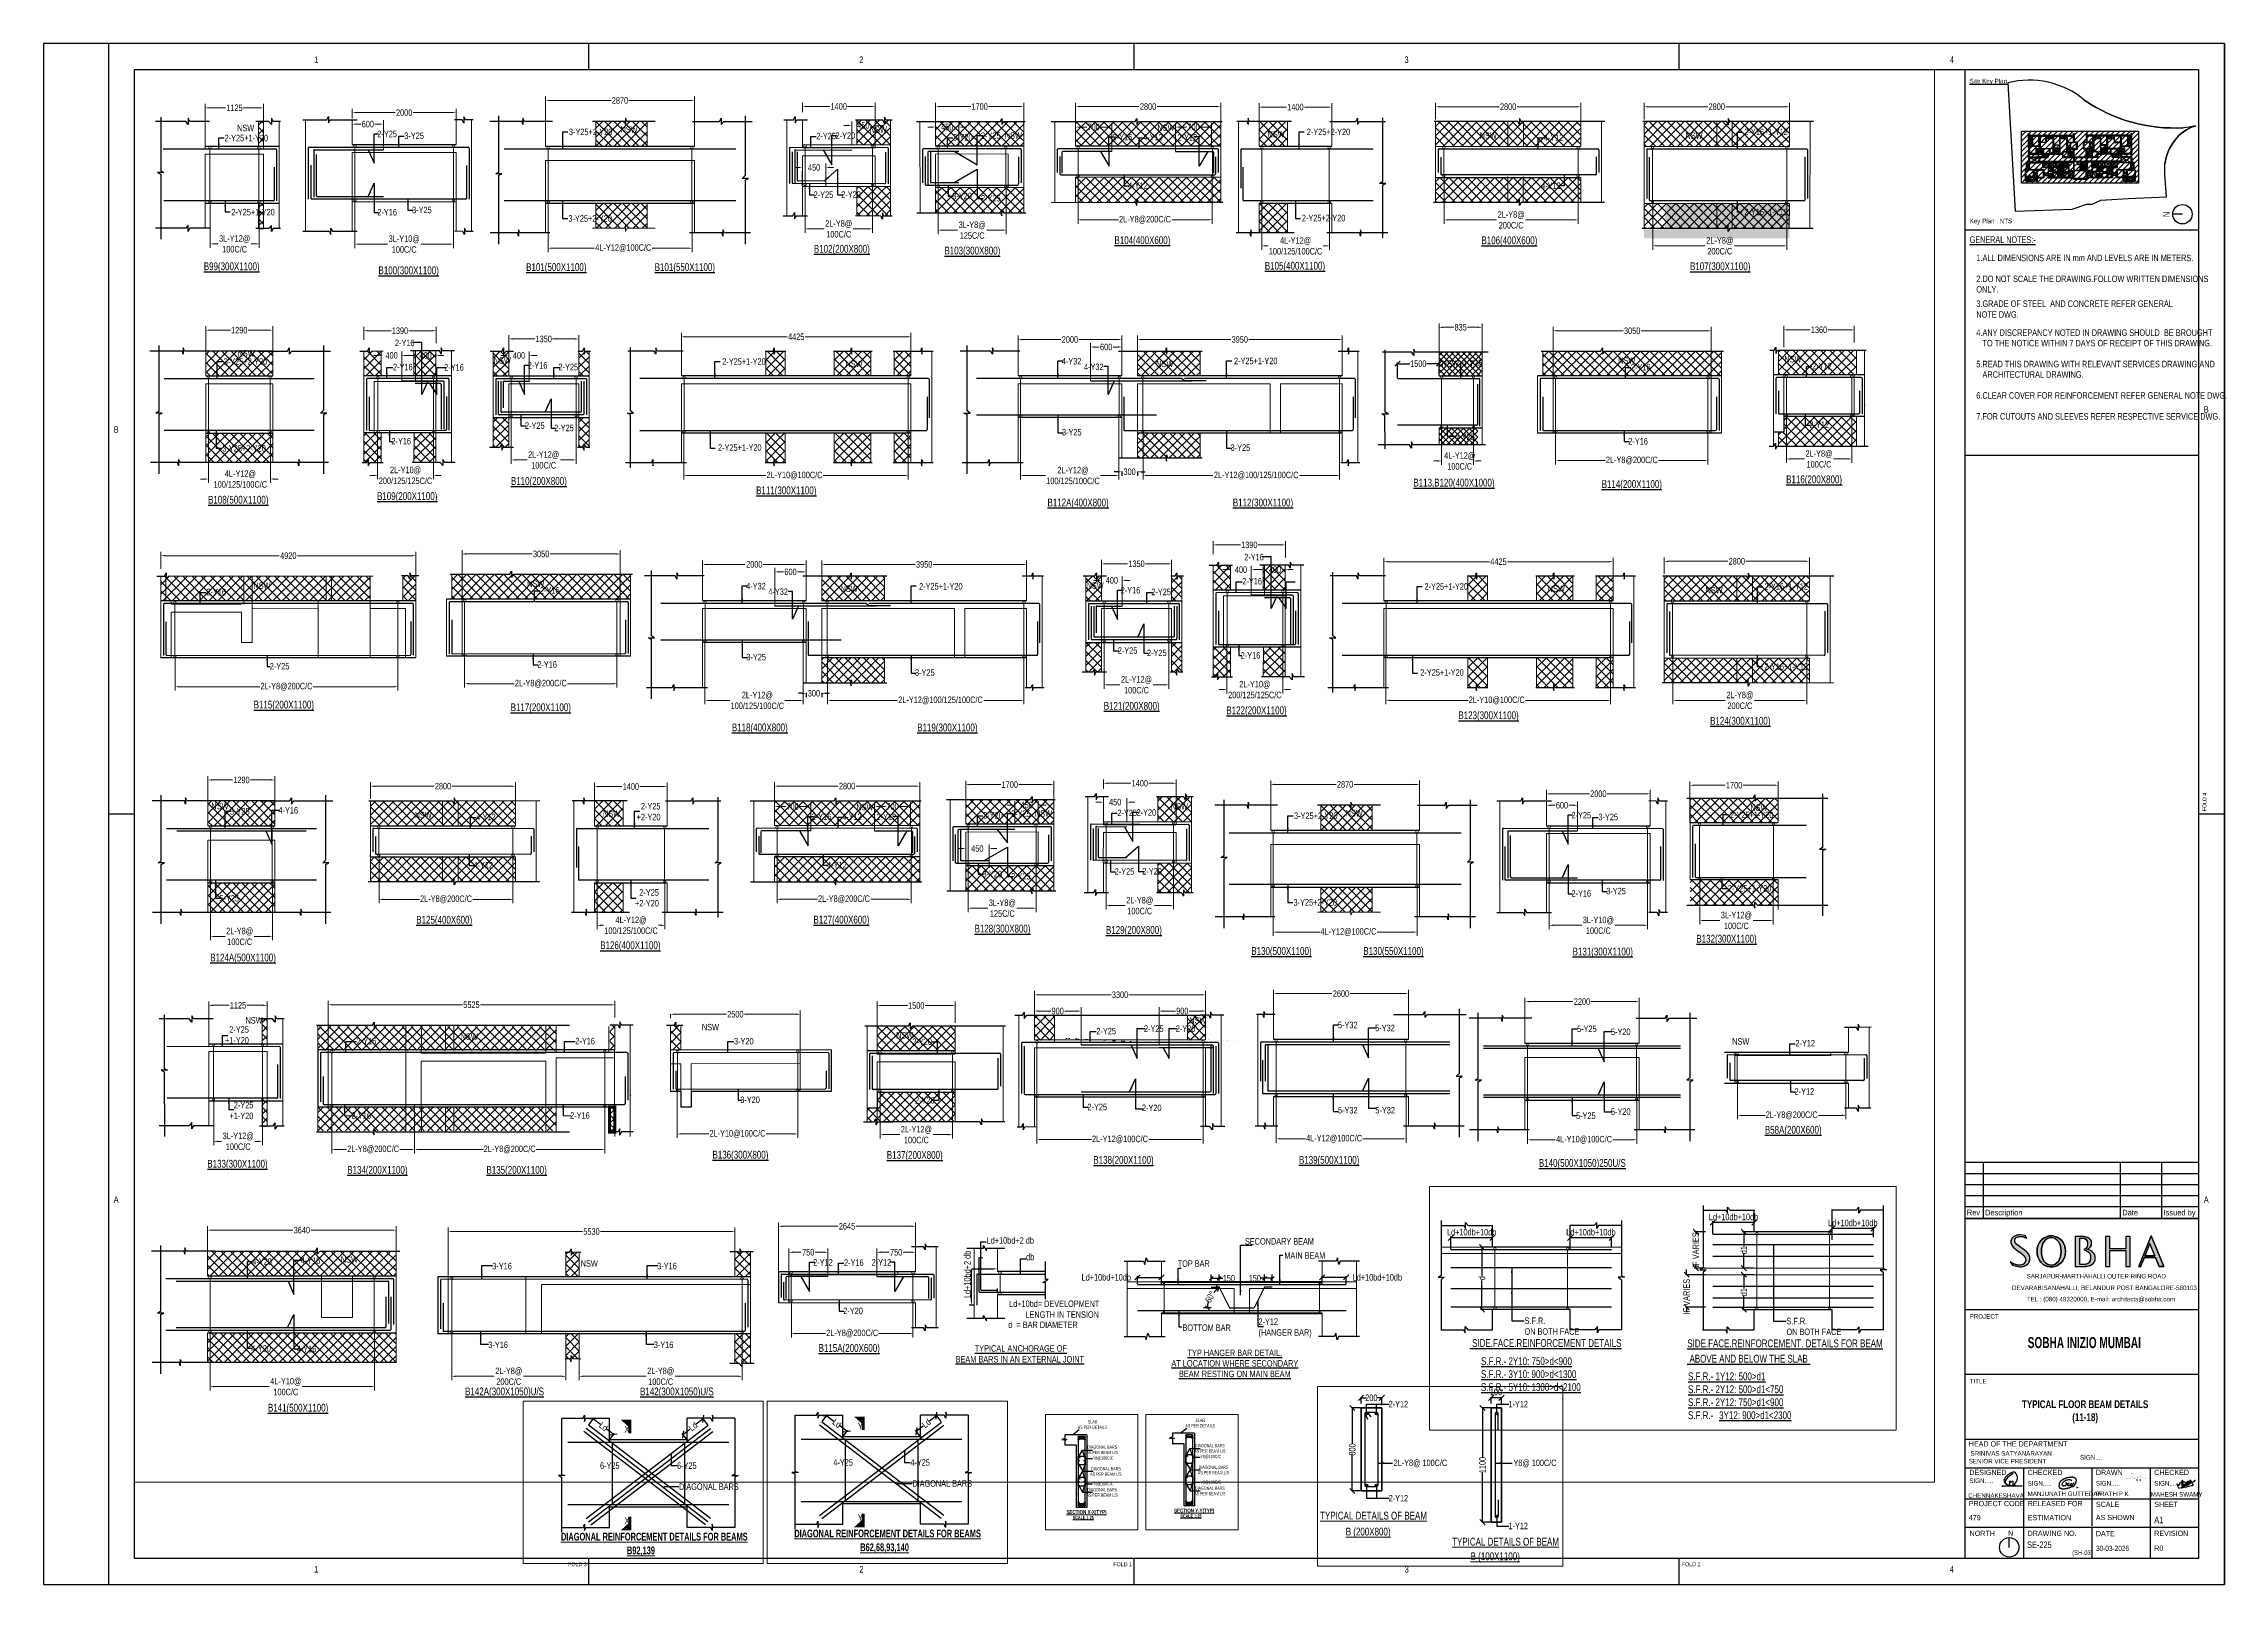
# Paper-space layout 'SE-225_10TH FLOOR BEAM DETAILS_R0_(SH-03)' of a CAD drawing. Header units: millimetres. Extents: x 3144 to 3985, y 301 to 895.
# The model-space entities are those that its viewports show. They can reach past a viewport. Long polylines and large blocks are cut down to what shows.
import ezdxf
from ezdxf.enums import TextEntityAlignment as Align

# ---------------------------------------------------------------- set-up
doc = ezdxf.new("R2010")
doc.units = ezdxf.units.MM
doc.header["$LTSCALE"] = 100
doc.header["$MEASUREMENT"] = 0
for name, pattern in [('CONTINU', [0]), ('HIDDEN', [0.375, 0.25, -0.125]), ('Title Dash Lines', [12, 6, -6])]:
    doc.linetypes.add(name, pattern=pattern)
doc.layers.get('Defpoints').update_dxf_attribs({"color": 1, "lineweight": 0})
for name, color, linetype in [('-S-ARROW', 253, 'Continuous'), ('-S-BMNO', 1, 'Continuous'), ('-S-DIM', 251, 'Continuous'), ('-S-MISC', 8, 'Continuous'), ('-S-WING 3 FOOTING NO', 6, 'Continuous'), ('-STR-BEAM', 7, 'CONTINU'), ('-STR-REINF', 3, 'Continuous'), ('-STR-TEXT', 6, 'Continuous'), ('A-ANNO-NOTE', 131, 'Continuous'), ('A-DETL-____-OTLN', 90, 'Continuous'), ('A-DETL-THIN', 151, 'Continuous'), ('Beam Nos', 7, 'Continuous'), ('COL', 5, 'Continuous'), ('column dim', 251, 'Continuous'), ('cut lines', 8, 'Continuous'), ('dim', 8, 'Continuous'), ('G-ANNO-SCHD', 231, 'Continuous'), ('G-ANNO-TEXT', 231, 'Continuous'), ('G-ANNO-TTLB', 6, 'Continuous'), ('G-ANNO-TTLB-THIN', 151, 'Continuous'), ('Leader', 8, 'Continuous'), ('rein', 3, 'Continuous'), ('rings', 252, 'Continuous'), ('S-BEAM', 7, 'Continuous'), ('S-SIGNS', 90, 'Continuous'), ('SOBHA ELEMENT NAMING', 7, 'Continuous'), ('TEMP', 8, 'Continuous'), ('text', 6, 'Continuous'), ('Ties', 3, 'Continuous'), ('TXT3', 6, 'Continuous'), ('V-REINFORCE', 3, 'Continuous')]:
    doc.layers.add(name, color=color, linetype=linetype)
for name, color, linetype, lineweight in [('-S-STIRRUPS DIM', 6, 'Continuous', 9), ('-S-STIRUP', 11, 'Continuous', 9), ('-S-TEXT', 6, 'Continuous', 0), ('-STR-COLUMN', 5, 'HIDDEN', 13), ('A-ANNO-TAGS-RMFT', 8, 'Continuous', 20), ('A-ANNO-TAGS-RMMT', 3, 'Continuous', 20), ('A-CONC', 7, 'Continuous', 50), ('S-COL', 5, 'Continuous', 20), ('S-COL HATCH', 9, 'Continuous', 0), ('S-COLS-____-OTLN', 6, 'Continuous', 35), ('SEC TEXT', 9, 'Continuous', 18), ('SLAB LINE', 254, 'HIDDEN', 20)]:
    doc.layers.add(name, color=color, linetype=linetype, lineweight=lineweight)
doc.styles.add('Arial Narrow', font='ARIALN.TTF', dxfattribs={"height": 300})
doc.styles.add('Arial Narrow_1', font='ARIALN.TTF', dxfattribs={"height": 1.75})
doc.styles.add('Arial Narrow_2', font='ARIALN.TTF', dxfattribs={"height": 2.5})
doc.styles.add('Arial Narrow_3', font='ARIALN.TTF', dxfattribs={"height": 2})
doc.styles.add('Arial Narrow_4', font='ARIALN.TTF', dxfattribs={"height": 3})
doc.styles.add('Arial Narrow_B_2', font='ARIALNB.TTF', dxfattribs={"width": 0.8, "height": 4})
doc.styles.add('BEAM-LS', font='romans.shx', dxfattribs={"width": 0.8})
doc.styles.add('Dim.s & Anno.(Misc.)', font='ARIALN.TTF')
doc.styles.add('sd', font='ARIALNB.TTF')
doc.styles.add('SOBHA', font='swisscl.ttf', dxfattribs={"width": 0.9})
doc.styles.add('sobha sed', font='swisscl.ttf')
doc.styles.add('sobha.sed', font='swisscl.ttf')
doc.styles.add('Swis721 LtCn BT_3', font='swisscl.ttf', dxfattribs={"height": 125})
doc.styles.add('Swis721 LtCn BT_4', font='swisscl.ttf', dxfattribs={"height": 2.5})
doc.styles.add('Swis721 LtCn BT_6', font='swisscl.ttf', dxfattribs={"height": 2.449923})
doc.styles.add('Swis721 LtCn BT_B_1', font='', dxfattribs={"height": 3})
doc.styles.get('Swis721 LtCn BT_B_1').set_extended_font_data('Swis721 LtCn BT', bold=True)
doc.dimstyles.new('S--25', dxfattribs={"dimscale": 25, "dimtxt": 2.5, "dimasz": 2, "dimexe": 0.25, "dimexo": 0.25, "dimgap": 0.1, "dimtad": 0, "dimdec": 0, "dimrnd": 0.0005, "dimzin": 0, "dimdsep": 46, "dimtxsty": 'SOBHA', "dimblk": 'OBLIQUE', "dimcen": 0.09, "dimclrd": 8, "dimclre": 8, "dimclrt": 6, "dimadec": 0, "dimazin": 0, "dimtfac": 1, "dimtdec": 0, "dimtofl": 0, "dimtmove": 0, "dimatfit": 3, "dimfxl": 0.18, "dimtolj": 1, "dimtzin": 0, "dimlwd": -1, "dimlwe": -1, "dimarcsym": 0})
doc.dimstyles.new('S-25', dxfattribs={"dimscale": 25, "dimtxt": 2.5, "dimasz": 2.5, "dimexe": 0.25, "dimexo": 0.25, "dimgap": 0.1, "dimtad": 0, "dimdec": 0, "dimrnd": 0.0005, "dimzin": 0, "dimdsep": 46, "dimtxsty": 'SOBHA', "dimblk": 'OBLIQUE', "dimcen": 0.09, "dimclrd": 8, "dimclre": 8, "dimclrt": 6, "dimadec": 0, "dimazin": 0, "dimtfac": 1, "dimtdec": 0, "dimtofl": 0, "dimtmove": 0, "dimatfit": 3, "dimfxl": 0.18, "dimtolj": 1, "dimtzin": 0, "dimlwd": -1, "dimlwe": -1, "dimarcsym": 0})
doc.dimstyles.new('S-50', dxfattribs={"dimscale": 50, "dimtxt": 2.5, "dimasz": 2, "dimexe": 0.5, "dimexo": 0.25, "dimgap": 0.25, "dimtad": 0, "dimdec": 0, "dimrnd": 0.0005, "dimzin": 0, "dimdsep": 46, "dimtxsty": 'sobha.sed', "dimblk": 'OBLIQUE', "dimcen": 0.09, "dimclrd": 8, "dimclre": 8, "dimclrt": 6, "dimadec": 0, "dimazin": 0, "dimtfac": 1, "dimtdec": 0, "dimtofl": 0, "dimtmove": 2, "dimatfit": 3, "dimfxl": 0.18, "dimtolj": 1, "dimtzin": 0, "dimlwd": -1, "dimlwe": -1, "dimarcsym": 0})
doc.dimstyles.new('S-DIM50', dxfattribs={"dimscale": 50, "dimtxt": 2.5, "dimasz": 1.5, "dimexe": 1.5, "dimexo": 1, "dimgap": 0.5, "dimtad": 0, "dimdec": 0, "dimzin": 0, "dimdsep": 46, "dimtxsty": 'SOBHA', "dimcen": 0.09, "dimclrd": 256, "dimclre": 256, "dimclrt": 6, "dimadec": 5, "dimazin": 0, "dimtfac": 1, "dimtdec": 0, "dimtofl": 0, "dimtmove": 0, "dimatfit": 3, "dimfxl": 0.18, "dimtolj": 1, "dimtzin": 0, "dimlwd": -1, "dimlwe": -1, "dimarcsym": 0})
doc.dimstyles.new('STIRUP', dxfattribs={"dimscale": 50, "dimtxt": 2.5, "dimasz": 2.2, "dimexe": 0, "dimexo": 0, "dimgap": 0.5, "dimtad": 0, "dimdec": 0, "dimzin": 0, "dimdsep": 46, "dimtxsty": 'BEAM-LS', "dimblk": 'DOTSMALL', "dimcen": 0.09, "dimclrd": 256, "dimclre": 256, "dimclrt": 256, "dimadec": 5, "dimazin": 0, "dimtfac": 1, "dimtdec": 0, "dimtofl": 0, "dimtmove": 0, "dimatfit": 3, "dimldrblk": 'DOTSMALL', "dimfxl": 0, "dimfxlon": 1, "dimtolj": 1, "dimtzin": 0, "dimlwd": -1, "dimlwe": -1, "dimarcsym": 0})
pattern_1 = [(45, (-31099336.61, 20634706.9), (0, 84.85281374), [180, -60]), (135, (-31099294.183, 20634749.33), (7e-15, 84.85281374), [180, -60])]
pattern_2 = [(45, (-31092286.565, 20634806.91), (0, 84.85281374), [180, -60]), (135, (-31092244.14, 20634849.34), (7e-15, 84.85281374), [180, -60])]
pattern_3 = [(315, (21094829.56, 31368697.87), (84.85281374, -2e-14), [180, -60]), (45, (21094871.984, 31368655.44), (84.85281374, -2e-14), [180, -60])]
pattern_4 = [(45, (-31111526.53, 20622021.325), (0, 84.85281374), [180, -60]), (135, (-31111484.106, 20622063.75), (7e-15, 84.85281374), [180, -60])]
pattern_5 = [(315, (21094829.56, 31368697.85), (84.85281374, -2e-14), [180, -60]), (45, (21094871.984, 31368655.425), (84.85281374, -2e-14), [180, -60])]
pattern_6 = [(315, (-31099336.61, 20687817.9), (84.85281374, -1e-14), [180, -60]), (45, (-31099294.183, 20687775.475), (84.85281374, -2e-14), [180, -60])]
pattern_7 = [(45, (-31022957.61, 20658702.9), (0, 84.85281374), [180, -60]), (135, (-31022915.183, 20658745.33), (7e-15, 84.85281374), [180, -60])]
pattern_8 = [(45, (-31015907.565, 20658802.91), (0, 84.85281374), [180, -60]), (135, (-31015865.14, 20658845.34), (7e-15, 84.85281374), [180, -60])]
pattern_9 = [(315, (21171208.56, 31392693.87), (84.85281374, -2e-14), [180, -60]), (45, (21171250.984, 31392651.44), (84.85281374, -2e-14), [180, -60])]
pattern_10 = [(45, (-31035147.53, 20646017.325), (0, 84.85281374), [180, -60]), (135, (-31035105.106, 20646059.75), (7e-15, 84.85281374), [180, -60])]
pattern_11 = [(315, (21171208.56, 31392693.85), (84.85281374, -2e-14), [180, -60]), (45, (21171250.984, 31392651.425), (84.85281374, -2e-14), [180, -60])]
pattern_12 = [(315, (-31022957.61, 20711813.9), (84.85281374, -1e-14), [180, -60]), (45, (-31022915.183, 20711771.475), (84.85281374, -2e-14), [180, -60])]
pattern_13 = [(45, (270483.13, -58292.94), (-88.38835, 88.38835), []), (135, (270483.13, -58292.94), (-88.38835, -88.38835), [])]
pattern_14 = [(45, (307242.66, 132389.44), (-88.38835, 88.38835), []), (135, (307242.66, 132389.44), (-88.38835, -88.38835), [])]
pattern_15 = [(45, (307285.01, 123718.83), (-88.38835, 88.38835), []), (135, (307285.01, 123718.83), (-88.38835, -88.38835), [])]
pattern_16 = [(45, (395687, 100911.47), (-88.388348, 88.388348), []), (135, (395687, 100911.47), (-88.388348, -88.388348), [])]
pattern_17 = [(45, (378761.27, 96484.3), (-88.388348, 88.388348), []), (135, (378761.27, 96484.3), (-88.388348, -88.388348), [])]
pattern_18 = [(45, (380083.77, 96484.3), (-88.388348, 88.388348), []), (135, (380083.77, 96484.3), (-88.388348, -88.388348), [])]
pattern_19 = [(45, (381236.27, 96484.3), (-88.388348, 88.388348), []), (135, (381236.27, 96484.3), (-88.388348, -88.388348), [])]
pattern_20 = [(45, (231964.84, 54298.27), (-88.38835, 88.38835), []), (135, (231964.84, 54298.27), (-88.38835, -88.38835), [])]
pattern_21 = [(45, (337272.49, 54567.03), (-88.38835, 88.38835), []), (135, (337272.49, 54567.03), (-88.38835, -88.38835), [])]
pattern_22 = [(45, (382873, 87813.7), (-88.388348, 88.388348), []), (135, (382873, 87813.7), (-88.388348, -88.388348), [])]
pattern_23 = [(45, (308135.39, 7333.36), (-88.38835, 88.38835), []), (135, (308135.39, 7333.36), (-88.38835, -88.38835), [])]
pattern_24 = [(45, (270551.62, -75592.88), (-88.38835, 88.38835), []), (135, (270551.62, -75592.88), (-88.38835, -88.38835), [])]
pattern_25 = [(45, (378827.58, 22093.47), (-88.38835, 88.38835), []), (135, (378827.58, 22093.47), (-88.38835, -88.38835), [])]
pattern_26 = [(45, (390714.09, 123841.92), (-88.388348, 88.388348), []), (135, (390714.09, 123841.92), (-88.388348, -88.388348), [])]
pattern_27 = [(45, (392302.27, 92149), (-88.388348, 88.388348), []), (135, (392302.27, 92149), (-88.388348, -88.388348), [])]
pattern_28 = [(45, (393624.77, 92149), (-88.388348, 88.388348), []), (135, (393624.77, 92149), (-88.388348, -88.388348), [])]
pattern_29 = [(45, (394777.27, 92149), (-88.388348, 88.388348), []), (135, (394777.27, 92149), (-88.388348, -88.388348), [])]
pattern_30 = [(45, (237769.31, 41252.23), (-88.38835, 88.38835), []), (135, (237769.31, 41252.23), (-88.38835, -88.38835), [])]
pattern_31 = [(45, (-3617.71865, 660387.42056), (-0.088388347648, 0.088388347648), [])]
pattern_32 = [(45, (-3617.71865, 659978.75035), (-0.088388347648, 0.088388347648), [])]
pattern_33 = [(45, (-3617.71865, 657263.42056), (-0.088388347648, 0.088388347648), [])]
pattern_34 = [(45, (-3617.71865, 656854.75035), (-0.088388347648, 0.088388347648), [])]
pattern_35 = [(45, (353649.23, 50437.97), (-88.38835, 88.38835), []), (135, (353649.23, 50437.97), (-88.38835, -88.38835), [])]

psp = doc.layouts.new('SE-225_10TH FLOOR BEAM DETAILS_R0_(SH-03)')

# ---------------------------------------------------------------- texts
at = {"layer": 'G-ANNO-TTLB', "attachment_point": 1}
for s, insert, char_height, width, style in [('SOBHA INIZIO MUMBAI', (3908.9, 396.15), 4.2448, 94.8612, 'Arial Narrow_B_2'), ('   (SH-03)', (3924.18, 313.93), 1.806, 20.2394, 'Swis721 LtCn BT_4')]:
    psp.add_mtext(s, dxfattribs=dict(at, insert=insert, char_height=char_height, width=width, style=style))

msp = doc.modelspace()

# ---------------------------------------------------------------- texts
at = {"layer": '-S-BMNO', "color": 4, "linetype": 'Continuous', "style": 'sobha.sed'}
for s, p in [('%%UB104(400X600)', (101482, -95125.8)), ('%%UB106(400X600)', (108557.5, -95127.9)), ('%%UB102(200X800)', (95686.5, -95292, 0)), ('%%UB103(300X800)', (98203, -95325.8)), ('%%UB99(300X1100)', (83921.8, -95628.9)), ('%%UB100(300X1100)', (87290.6, -95707.2, 0)), ('%%UB101(500X1100)', (90138.3, -95644.9, 0)), ('%%UB101(550X1100)', (92616.3, -95644.9, 0)), ('%%UB105(400X1100)', (104380.3, -95618.9, 0)), ('%%UB107(300X1100)', (112580.5, -95627.9)), ('%%UB110(200X800)', (89844.4, -99767, 0)), ('%%UB113,B120(400X1000)', (107245.9, -99799, 0)), ('%%UB116(200X800)', (114433.7, -99736)), ('%%UB111(300X1100)', (94572.4, -99948.1, 0)), ('%%UB114(200X1100)', (110876, -99827.1, 0)), ('%%UB108(500X1100)', (84004.9, -100129.1, 0)), ('%%UB109(200X1100)', (87263, -100059, 0)), ('%%UB112A(400X800)', (100190.4, -100183.1, 0)), ('%%UB112(300X1100)', (103764.4, -100183.1, 0)), ('%%UB115(200X1100)', (84884.1, -104077.4)), ('%%UB117(200X1100)', (89839, -104129.5, 0)), ('%%UB121(200X800)', (101275.4, -104102.3)), ('%%UB122(200X1100)', (103639.7, -104188.1, 0)), ('%%UB123(300X1100)', (108113.4, -104283.4, 0)), ('%%UB124(300X1100)', (112967.5, -104390.4)), ('%%UB118(400X800)', (94104.4, -104518.4, 0)), ('%%UB119(300X1100)', (97678.4, -104518.4, 0)), ('%%UB125(400X600)', (88019.5, -108225.7, 0)), ('%%UB127(400X600)', (95678, -108223.6, 0)), ('%%UB128(300X800)', (98784, -108395.6, 0)), ('%%UB129(200X800)', (101318.4, -108422.2, 0)), ('%%UB132(300X1100)', (112702.4, -108590.6, 0)), ('%%UB126(400X1100)', (91566.3, -108716.7, 0)), ('%%UB130(500X1100)', (104120.3, -108827.7, 0)), ('%%UB130(550X1100)', (106280.3, -108827.7, 0)), ('%%UB131(300X1100)', (110316.5, -108838, 0)), ('%%UB124A(500X1100)', (84047.3, -108953.7, 0)), ('%%UB58A(200X600)', (114023.1, -112274.5, 0)), ('%%UB136(300X800)', (93731, -112754.4, 0)), ('%%UB137(200X800)', (97092.3, -112758.9, 0)), ('%%UB133(300X1100)', (83990.3, -112928.9, 0)), ('%%UB134(200X1100)', (86687.7, -113046.9)), ('%%UB135(200X1100)', (89372.7, -113046.9)), ('%%UB138(200X1100)', (101075, -112854.9, 0)), ('%%UB139(500X1100)', (105039.5, -112854, 0)), ('%%UB140(500X1050)250U/S', (109665.8, -112913.5, 0)), ('%%UB115A(200X600)', (95778.1, -116479.9)), ('%%UB142A(300X1050)U/S', (88960.5, -117317.9)), ('%%UB142(300X1050)U/S', (92334.5, -117317.9)), ('%%UB141(500X1100)', (85159.4, -117631.4, 0))]:
    msp.add_text(s, height=150, dxfattribs=at).set_placement(p)
at = {"layer": '-S-BMNO', "style": 'sobha.sed'}
for s, p in [('%%U SIDE.FACE.REINFORCEMENT DETAILS', (111390.9, -126961.2)), ('%%USIDE.FACE.REINFORCEMENT. DETAILS FOR BEAM', (115582.4, -126967.1)), ('%%U ABOVE AND BELOW THE SLAB ', (115582.4, -127262.6))]:
    msp.add_text(s, height=150, dxfattribs=at).set_placement(p)
at = {"layer": '-S-BMNO', "attachment_point": 1, "style": 'sobha.sed'}
for s, insert, char_height, width in [('\\pxqc;{\\L TYPICAL ANCHORAGE OF \\PBEAM BARS IN AN EXTERNAL JOINT}', (98505.7, -116352), 125, 2301.951), ('{\\LS.F.R.- 2Y10: 750>d<900\\PS.F.R.- 3Y10: 900>d<1300\\PS.F.R.- 5Y10: 1300>d<2100}', (111604.8, -127160.8), 150, 3419.331), ('{\\LS.F.R.- 1Y12: 500>d1\\PS.F.R.- 2Y12: 500>d1<750 \\PS.F.R.- 2Y12: 750>d1<900\\P}S.F.R.-^I{\\L3Y12: 900>d1<2300}', (115596.9, -127452.2), 150, 2420.699)]:
    msp.add_mtext(s, dxfattribs=dict(at, insert=insert, char_height=char_height, width=width))
at = {"layer": '-S-TEXT', "color": 6, "style": 'sobha.sed'}
for p in [(84564.2, -92950, 0), (91956.6, -92980), (96763.8, -92982.7), (102308.8, -92943, 0), (99366.5, -93096, 0), (104432.6, -93070.5, 0), (108524.9, -93098.1, 0), (112491.9, -93098.1, 0), (84572.1, -97294.1, 0), (89513.1, -97434.1, 0), (111193.9, -97434.1, 0), (114398.9, -97407.5, 0), (96294.3, -97497.7, 0), (102287, -97497.7, 0), (107792.1, -97493, -178586.6), (84878.6, -101771.5, 0), (90156.9, -101736.5, 0), (96201, -101833, 0), (100944.1, -101769.4, 0), (109835.3, -101833, 0), (112878.9, -101860.5, 0), (84067.5, -106020.7, 0), (96504.8, -106040.8, 0), (102568.3, -106028.8, 0), (113742.4, -106049.6, 0), (87986.9, -106195.8, 0), (91618.6, -106168.3, 0), (99947.5, -106165.8, 0), (105938.6, -106162.8, 0), (84725.7, -110151.9, 0), (93526.5, -110283.1, 0), (102924.5, -110154, 0), (88873.9, -110466, 0), (97273, -110440, 0), (113393, -110557.7, 0), (86564.6, -114761, 0), (91189.6, -114838, 0)]:
    msp.add_text('NSW', height=125, dxfattribs=at).set_placement(p)
at = {"layer": '-S-TEXT', "color": 6, "char_height": 125, "style": 'sobha.sed'}
for s, insert, attachment_point in [('\\A1;3-Y25+2-Y20', (91800.5, -92900.3, 0), 3), ('\\A1;2-Y25+2-Y20', (106027.7, -92900.3, 0), 3), ('\\A1;2-Y16+1-Y12', (114465.7, -92900.3, 0), 3), ('\\A1;2-Y25+1-Y20', (85160.7, -93019.1, 0), 3), ('\\A1;2-Y25', (87645.8, -92941, 0), 3), ('\\A1;3-Y25', (87788.2, -92975.3), 1), ('\\A1;2-Y25', (95733.8, -92981, 0), 1), ('\\A1;2-Y20', (96481.3, -92973.2, 0), 3), ('\\A1;3-Y20', (98368.1, -93006.2), 1), ('\\A1;2-Y25', (99285, -92973.2, 0), 3), ('\\A1;2-Y16', (101825.3, -93002.7, 0), 3), ('\\A1;4-Y12', (102034.7, -93002.7, 0), 1), ('\\A1;2-Y12', (102698.1, -93006.2), 1), ('\\A1;4-Y12', (109761.1, -93008.3), 1), ('\\A1;4-Y12', (101746.3, -93935.8), 1), ('\\A1;4-Y12', (109708.3, -93937.9), 1), ('\\A1;2-Y25', (95680.9, -94110.6, 0), 1), ('\\A1;2-Y20', (96591, -94234.4, 0), 9), ('\\A1;3-Y20', (98355.3, -94135.8), 1), ('\\A1;2-Y25', (99285, -94306.4, 0), 9), ('\\A1;2-Y25+1-Y20', (85290.6, -94447.5, 0), 3), ('\\A1;2-Y16', (87645.8, -94576.8, 0), 9), ('\\A1;3-Y25', (87938.4, -94404.9), 1), ('\\A1;3-Y25+2-Y20', (91790.5, -94569.7, 0), 3), ('\\A1;2-Y25+2-Y20', (105933.7, -94561.3, 0), 3), ('\\A1;2-Y16+1-Y12', (114465.7, -94444, 0), 3), ('\\A1;2-Y16', (87607.2, -96968, 0), 1), ('\\A1;3-Y25+2-Y20', (85145.1, -97327.4, 0), 3), ('\\A1;2-Y25+1-Y20', (94756.7, -97327.1, 0), 3), ('\\A1;4-Y32', (100844.2, -97448.5, 0), 9), ('\\A1;2-Y25+1-Y20', (104624.5, -97316.5, 0), 3), ('\\A1;2-Y16', (87570.4, -97433.4, 0), 1), ('\\A1;2-Y16', (88935.5, -97440, 0), 3), ('\\A1;2-Y16', (90547.8, -97401.2, 0), 3), ('\\A1;2-Y25', (91138.9, -97433.4, 0), 3), ('\\A1;4-Y32', (100893.8, -97429.4, 0), 1), ('\\A1;4-Y25', (108193.3, -97354.3, 0), 1), ('\\A1;2-Y16', (111442.1, -97435.5, 0), 1), ('\\A1;2-Y12', (114935.8, -97416.4), 1), ('\\A1;2-Y25', (90115.2, -98563, 0), 1), ('\\A1;2-Y25', (91056, -98734.6, 0), 9), ('\\A1;2-Y12', (114883, -98546), 1), ('\\A1;3-Y25', (100847.2, -98689.6, 0), 3), ('\\A1;4-Y25', (108050.2, -98904.2, 0), 7), ('\\A1;3-Y25+2-Y20', (85118.1, -99000.4, 0), 3), ('\\A1;2-Y16', (87539.6, -98863, 0), 1), ('\\A1;2-Y25+1-Y20', (94675.7, -98985.4, 0), 3), ('\\A1;3-Y25', (104099.3, -98986.8, 0), 3), ('\\A1;2-Y16', (111389.3, -98865.1, 0), 1), ('\\A1;2-Y16', (103983.9, -101097.1, 0), 1), ('\\A1;2-Y16', (90405.1, -101737.9, 0), 1), ('\\A1;4-Y32', (94758.2, -101783.8, 0), 9), ('\\A1;2-Y25+1-Y20', (98552.5, -101660.5, 0), 3), ('\\A1;2-Y16', (101978.8, -101736.5, 0), 3), ('\\A1;2-Y16', (103947.1, -101562.4, 0), 1), ('\\A1;2-Y25+1-Y20', (108297.7, -101662.4, 0), 3), ('\\A1;2-Y16+1-Y12', (114852.7, -101662.7, 0), 3), ('\\A1;2-Y16', (83973.5, -101770.8), 1), ('\\A1;4-Y32', (94807.8, -101764.7, 0), 1), ('\\A1;2-Y25', (102569.9, -101768.7), 3), ('\\A1;2-Y25', (101546.2, -102898.3), 1), ('\\A1;2-Y25', (102487, -103069.9, 0), 9), ('\\A1;2-Y16', (103916.3, -102992, 0), 1), ('\\A1;2-Y25', (85572.5, -103200.4), 3), ('\\A1;2-Y16', (90352.3, -103167.4, 0), 1), ('\\A1;3-Y25', (94761.2, -103024.9, 0), 3), ('\\A1;2-Y16+1-Y12', (114852.7, -103206.4, 0), 3), ('\\A1;3-Y25', (98013.3, -103322.2, 0), 3), ('\\A1;2-Y25+1-Y20', (108216.7, -103320.7, 0), 3), ('\\A1;2-Y25\\P+2-Y20', (92728, -105900.1), 3), ('\\A1;5-Y25', (84805, -105998.8, 0), 3), ('\\A1;4-Y16', (85738.9, -105977.6, 0), 3), ('\\A1;4-Y12', (89174.1, -106106.1, 0), 1), ('\\A1;2-Y16', (96021.3, -106100.5, 0), 3), ('\\A1;4-Y12', (96230.7, -106100.5, 0), 1), ('\\A1;2-Y12', (96894.1, -106104, 0), 1), ('\\A1;3-Y20', (98949.1, -106076, 0), 1), ('\\A1;2-Y25', (99866, -106043, 0), 3), ('\\A1;2-Y25', (101538.3, -106027.1, 0), 1), ('\\A1;2-Y20', (102285.7, -106019.3, 0), 3), ('\\A1;3-Y25+2-Y20', (105782.5, -106083, 0), 3), ('\\A1;2-Y25', (110671.8, -106071.8, 0), 3), ('\\A1;3-Y25', (110814.2, -106106.1, 0), 1), ('\\A1;2-Y25+1-Y20', (114187.5, -106066), 3), ('\\A1;4-Y12', (89121.3, -107035.7, 0), 1), ('\\A1;4-Y12', (95942.3, -107033.6, 0), 1), ('\\A1;3-Y20', (98936.3, -107205.6, 0), 1), ('\\A1;2-Y25', (101485.4, -107156.7, 0), 1), ('\\A1;2-Y20', (102395.5, -107280.4, 0), 9), ('\\A1;2-Y25', (99866, -107376.2, 0), 9), ('\\A1;2-Y25\\P+2-Y20', (92697, -107560.8, 0), 3), ('\\A1;2-Y16', (110671.8, -107707.5, 0), 9), ('\\A1;3-Y25', (110964.3, -107535.7, 0), 1), ('\\A1;2-Y25+1-Y20', (114147.5, -107483), 3), ('\\A1;5-Y25', (84600.1, -107673.3, 0), 3), ('\\A1;3-Y25+2-Y20', (105772.5, -107752.5, 0), 3), ('\\A1;5-Y32', (106169.2, -110116.1, 0), 3), ('\\A1;2-Y25\\P+1-Y20', (84791, -110203.6, 0), 3), ('\\A1;2-Y25', (101133.1, -110235.3, 0), 1), ('\\A1;2-Y25', (102427.9, -110186.9, 0), 3), ('\\A1;2-Y20', (103042.9, -110186.9, 0), 3), ('\\A1;5-Y32', (106887.1, -110174, 0), 3), ('\\A1;5-Y25', (110778.5, -110189.6, 0), 3), ('\\A1;5-Y20', (111432.4, -110247.6, 0), 3), ('\\A1;2-Y16', (86869.9, -110427.3), 1), ('\\A1;2-Y16', (91085.9, -110427.3), 1), ('\\A1;3-Y20', (94145.3, -110428.8, 0), 1), ('\\A1;2-Y20', (97961.9, -110439.3, 0), 3), ('\\A1;2-Y12', (114611.3, -110467.9, 0), 1), ('\\A1;2-Y12', (114596.4, -111397.5, 0), 1), ('\\A1;3-Y20', (94266.4, -111558.4, 0), 1), ('\\A1;2-Y20', (98014.7, -111568.9, 0), 3), ('\\A1;2-Y25\\P+1-Y20', (84878, -111660.1), 3), ('\\A1;2-Y25', (100961.3, -111696.9, 0), 1), ('\\A1;2-Y20', (102389.2, -111713.3, 0), 3), ('\\A1;5-Y32', (106169.2, -111759.5, 0), 3), ('\\A1;5-Y32', (106890.2, -111759.5, 0), 3), ('\\A1;5-Y20', (111432.4, -111913.4, 0), 9), ('\\A1;2-Y16', (86769.7, -111860.9, 0), 1), ('\\A1;2-Y16', (90985.7, -111860.9, 0), 1), ('\\A1;5-Y25', (110759.6, -111864.1, 0), 3), ('\\A1;4-Y20', (85234.1, -114676.5, 0), 3), ('\\A1;4-Y16', (86168, -114655.3, 0), 3), ('\\A1;3-Y16', (89861.7, -114763.4, 0), 3), ('\\A1;3-Y16', (93041.7, -114763.4, 0), 3), ('\\A1;2-Y12', (96049.4, -114692.8, 0), 3), ('\\A1;2-Y16', (96267.3, -114698.3), 1), ('\\A1;2-Y12', (96799.5, -114692.8, 0), 1), ('\\A1;2-Y20', (96252.4, -115627.9), 1), ('\\A1;4-Y20', (85215.2, -116351, 0), 3), ('\\A1;4-Y16', (86092.3, -116361.9, 0), 3), ('\\A1;3-Y16', (89785.7, -116281.4, 0), 3), ('\\A1;3-Y16', (92976.7, -116281.4, 0), 3)]:
    msp.add_mtext(s, dxfattribs=dict(at, insert=insert, attachment_point=attachment_point))
at = {"layer": '-STR-TEXT', "color": 6, "style": 'SOBHA'}
for s, p in [('Ld+10bd+2 db', (99016.3, -114395, 346)), ('db', (99778, -114715, 431.6)), ('d  = BAR DIAMETER', (99433.4, -116020.4))]:
    msp.add_text(s, height=125, dxfattribs=at).set_placement(p)
msp.add_text('Ld+10bd+2 db', height=125, rotation=90, dxfattribs=at).set_placement((98708.3, -115443.7, 346))
at = {"layer": '-STR-TEXT', "color": 6, "insert": (99452.3, -115490.4, 0), "char_height": 125, "width": 2963.51, "attachment_point": 1, "style": 'SOBHA'}
msp.add_mtext('Ld+10bd= DEVELOPMENT \\P        LENGTH IN TENSION', dxfattribs=at)
at = {"layer": '-STR-TEXT', "color": 6, "char_height": 125, "attachment_point": 1, "style": 'SOBHA'}
for insert in [(112444.7, -126393.4), (117494.6, -126399.3)]:
    msp.add_mtext('\\A1;S.F.R.\\PON BOTH FACE', dxfattribs=dict(at, insert=insert))
at = {"layer": 'dim', "color": 6, "char_height": 125, "style": 'SOBHA'}
for s, insert, attachment_point in [('\\A1; X', (127236.5, -123976.4), 1), ('\\A1;6-Y25', (127178.5, -124675.4), 3), ('\\A1;6-Y25', (128288.5, -124675.4), 1), ('\\A1;DIAGONAL BARS', (128326.5, -125081), 1), ('\\A1; X', (127236.5, -125862.7), 7), ('\\A1; Y', (127236.5, -127418.4), 1), ('\\A1;4-Y25', (127178.5, -128117.4), 3), ('\\A1;4-Y25', (128288.5, -128117.4), 1), ('\\A1;DIAGONAL BARS', (128326.5, -128523), 1), ('\\A1; Y', (127236.5, -129304.7), 7)]:
    msp.add_mtext(s, dxfattribs=dict(at, insert=insert, attachment_point=attachment_point))
at = {"layer": 'SEC TEXT', "color": 4, "linetype": 'ByBlock', "style": 'sobha.sed'}
for s, p in [('%%UTYPICAL DETAILS OF BEAM', (120171, -95890.8, 0)), ('%%UB (200X800)', (120418, -96044.8, 0)), ('%%UTYPICAL DETAILS OF BEAM', (121444, -96142)), ('%%UB (100X1100)', (121622, -96282.8, 0))]:
    msp.add_text(s, height=75, rotation=359.98928, dxfattribs=at).set_placement(p)
at = {"layer": 'SEC TEXT', "color": 1, "linetype": 'ByBlock', "style": 'sd', "width": 0.8}
for s, height, p in [('%%UDIAGONAL REINFORCEMENT DETAILS FOR BEAMS', 150, (126049.6, -126182.2)), ('%%USECTION X-X(TYP)', 75, (131560.4, -126035.8)), ('%%USCALE 1:25', 63, (131679.5, -126135.9)), ('%%UB92,139', 150, (127321.2, -126447.2)), ('%%USECTION Y-Y(TYP)', 75, (131560.4, -129159.8)), ('%%USCALE 1:25', 63, (131679.5, -129259.9)), ('%%UDIAGONAL REINFORCEMENT DETAILS FOR BEAMS', 150, (126049.6, -129624.2)), ('%%UB62,68,93,140', 150, (127321.2, -129889.2))]:
    msp.add_text(s, height=height, rotation=0.01072, dxfattribs=at).set_placement(p)
at = {"layer": 'text', "char_height": 62.5, "attachment_point": 5, "style": 'SOBHA'}
for s, insert, width in [('SLAB \\PAS PER DETAILS', (132062.2, -124312), 977.554), ('Y8@100C/C', (132266.9, -124963.3), 138.393), ('Y8@100C/C', (132266.9, -125456.9), 138.393), ('SLAB \\PAS PER DETAILS', (132062.2, -127436), 977.554), ('Y8@100C/C', (132266.9, -128087.3), 138.393), ('Y8@100C/C', (132266.9, -128580.9), 138.393)]:
    msp.add_mtext(s, dxfattribs=dict(at, insert=insert, width=width))
for insert in [(132247.3, -124798.6), (132318, -125216), (132247.3, -125620.1), (132247.3, -127922.6), (132318, -128340), (132247.3, -128744.1)]:
    msp.add_mtext('DIAGONAL BARS\\PAS PER BEAM L/S', dxfattribs=dict(at, insert=insert))
at = {"layer": 'TXT3', "ltscale": 7, "style": 'sobha sed'}
for s, p in [('2-Y12', (120831.9, -94809.7, 0)), ('1-Y12', (121986.9, -94809.7, 0)), ('2L-Y8@ 100C/C', (120879.9, -95375.7, 0)), ('Y8@ 100C/C', (122034.9, -95375.7, 0)), ('2-Y12', (120831.9, -95716.1, 0)), ('1-Y12', (121986.9, -95984.1, 0))]:
    msp.add_text(s, height=62, dxfattribs=at).set_placement(p)

# ---------------------------------------------------------------- blocks, each defined once
blk = doc.blocks.new('MAHESH SIGN')
at = {"layer": 'SOBHA ELEMENT NAMING', "color": 3}
blk.add_open_spline([(-1672305, 1301168), (-1672305, 1301184), (-1672305, 1301215), (-1672305, 1301263), (-1672305, 1301294), (-1672307, 1301351), (-1672277, 1301228), (-1672228, 1301294), (-1672172, 1301348), (-1672187, 1301256), (-1672162, 1301149), (-1672209, 1301217), (-1672162, 1301264), (-1672124, 1301289), (-1672100, 1301356), (-1672144, 1301344), (-1672166, 1301312), (-1672107, 1301297), (-1672072, 1301273), (-1672058, 1301237), (-1672045, 1301197), (-1672079, 1301162), (-1672127, 1301163), (-1672141, 1301198), (-1672144, 1301221), (-1672126, 1301254), (-1672125, 1301212), (-1672119, 1301199), (-1672104, 1301166), (-1672094, 1301239), (-1672085, 1301181), (-1672056, 1301190), (-1672062, 1301215), (-1672070, 1301258), (-1672050, 1301226), (-1672064, 1301218), (-1672066, 1301204), (-1672071, 1301183), (-1672038, 1301170), (-1672019, 1301203), (-1672035, 1301237), (-1672079, 1301233), (-1672014, 1301223), (-1672022, 1301165), (-1672007, 1301215), (-1672030, 1301270), (-1672010, 1301234), (-1672003, 1301214), (-1672000, 1301197), (-1671998, 1301169), (-1672006, 1301211), (-1672010, 1301232), (-1671997, 1301246), (-1671987, 1301261), (-1671977, 1301238), (-1671981, 1301219), (-1671976, 1301205), (-1671975, 1301188), (-1671985, 1301203), (-1671983, 1301216), (-1671983, 1301232), (-1671978, 1301244), (-1671975, 1301251), (-1671970, 1301254), (-1671965, 1301251), (-1671960, 1301233), (-1671950, 1301210), (-1671942, 1301189), (-1671947, 1301169), (-1671959, 1301206), (-1671949, 1301221), (-1671951, 1301242), (-1671950, 1301251), (-1671949, 1301264), (-1671936, 1301242), (-1671934, 1301230), (-1671932, 1301216), (-1671933, 1301199), (-1671919, 1301193), (-1671922, 1301179), (-1671901, 1301196), (-1671911, 1301215), (-1671909, 1301234), (-1671907, 1301271), (-1671904, 1301210), (-1671892, 1301178), (-1671909, 1301129), (-1671899, 1301072), (-1672003, 1301110), (-1672077, 1301119), (-1672359, 1301185), (-1672084, 1301171), (-1671954, 1301165), (-1671882, 1301184), (-1671780, 1301168), (-1671794, 1301204), (-1671811, 1301195), (-1671824, 1301188)], degree=3, knots=[0, 0, 0, 0, 48.181473, 94.613284, 138.259686, 155.904179, 224.738681, 279.736688, 330.138654, 402.022515, 479.904069, 512.206872, 573.861185, 638.863537, 679.101846, 713.805527, 728.477406, 786.377978, 825.584619, 867.444774, 896.971798, 946.367113, 986.070655, 1019.613906, 1044.024664, 1064.3611, 1090.585977, 1115.586241, 1130.258119, 1164.423839, 1195.402532, 1205.041833, 1242.682438, 1263.496009, 1285.994984, 1296.910366, 1305.65545, 1326.024566, 1354.8231, 1376.521851, 1422.758958, 1434.051149, 1478.06236, 1508.244818, 1535.997912, 1583.121901, 1600.542131, 1628.645076, 1649.634806, 1662.007076, 1686.271489, 1718.652134, 1734.30206, 1746.397436, 1758.626649, 1788.895798, 1805.163194, 1813.173762, 1821.25242, 1839.530073, 1858.56975, 1865.936011, 1878.354031, 1881.0034, 1881.816645, 1894.360755, 1932.936714, 1959.07056, 1962.867593, 1985.03092, 2014.356147, 2030.360622, 2043.11179, 2045.324462, 2066.355014, 2076.853385, 2089.71325, 2108.335291, 2120.781721, 2126.672799, 2139.049659, 2165.9961, 2183.807343, 2207.541832, 2227.688907, 2300.89779, 2338.755754, 2382.215194, 2424.047682, 2581.125356, 2740.20899, 2928.080748, 3033.107047, 3166.26083, 3211.819498, 3223.83985, 3256.454987, 3256.454987, 3256.454987, 3256.454987], dxfattribs=at)
blk = doc.blocks.new('A$Ca6a54176')
at = {"layer": 'A-DETL-____-OTLN', "color": 7, "linetype": 'Continuous'}
for points, knots in [([(-10.4, 6), (-10.5, 6.1), (-10.9, 6.5), (-11.8, 6.4), (-12.7, 6.4), (-13.6, 6), (-14.4, 5.6), (-15.1, 5.1), (-15.3, 4.5), (-15.5, 4.2), (-15.5, 3.9), (-15.3, 3.7), (-15.1, 3.5), (-14.8, 3.4), (-14.3, 3.5), (-13.9, 3.4), (-13.6, 3.7), (-13.3, 3.8), (-13, 4.1), (-13, 4.3), (-13, 4.5), (-13.2, 4.7), (-13.7, 4.9), (-13.3, 4.7), (-13.1, 4.7), (-12.9, 4.6), (-12.6, 4.6), (-12.3, 4.6), (-12.1, 4.7), (-11.7, 4.8), (-12.4, 4.4), (-12.4, 4.2), (-12.6, 3.9), (-12.7, 3.8), (-12.6, 3.6), (-12.3, 3.5), (-12, 3.5), (-11.7, 3.5), (-11.5, 3.6), (-11.3, 3.8), (-11.2, 4), (-11, 4.2), (-10.8, 4.4), (-10.5, 4.9), (-10.9, 4.3), (-11.2, 4.2), (-11.2, 4), (-11.4, 3.8), (-11.3, 3.6), (-11.2, 3.5), (-11, 3.5), (-10.8, 3.5), (-10.7, 3.6), (-10.5, 3.7), (-10.3, 3.7), (-10.2, 3.9), (-10, 4.1), (-9.8, 4.4), (-9.7, 4.5), (-9.4, 4.9), (-9.6, 4.7), (-9.6, 4.5), (-9.9, 4.3), (-10, 4.2), (-10.1, 4), (-10.2, 3.9), (-10.2, 3.7), (-10.3, 3.6), (-10.3, 3.5), (-10.4, 3.4), (-10.4, 3.3), (-10.3, 3.1), (-10.3, 3), (-10.1, 3), (-9.9, 3), (-9.8, 3.1), (-9.6, 3.2), (-9.4, 3.3), (-9.2, 3.5), (-9.1, 3.7), (-8.9, 3.9), (-8.8, 4.1), (-8.6, 4.3), (-8.5, 4.6), (-8.4, 4.8), (-8.3, 5.1), (-8.3, 5.4), (-8.2, 5.7), (-8, 6), (-8.1, 6.2), (-8.2, 6.4), (-8.2, 6.6), (-8.2, 6.9), (-8.5, 7.1), (-8.7, 7.3), (-9.1, 7.5), (-9.4, 7.7), (-9.6, 7.6), (-9.9, 7.7), (-10.1, 7.8), (-10.4, 7.7), (-10.7, 7.8), (-11, 7.7), (-11.3, 7.6), (-11.6, 7.8), (-11.8, 7.6), (-12.2, 7.6), (-12.5, 7.6), (-12.7, 7.3), (-13.1, 7.5), (-13.2, 7.3), (-13.5, 7.3), (-13.6, 7.2), (-13.9, 7.1), (-14.1, 6.9), (-14.4, 7), (-14.6, 6.8), (-14.8, 6.7), (-15, 6.6), (-15.2, 6.5), (-15.4, 6.3), (-15.6, 6.2), (-15.8, 6), (-16.2, 5.9), (-16.2, 5.5), (-16.7, 5.4), (-16.7, 5), (-16.9, 4.8), (-17, 4.5), (-17, 4.1), (-17, 3.8), (-17, 3.6), (-17.2, 3.3), (-16.8, 3.1), (-17.1, 2.7), (-16.8, 2.6), (-16.7, 2.3), (-16.4, 2.2), (-16.1, 2.1), (-15.8, 1.9), (-15.5, 1.9), (-15.3, 1.8), (-15, 1.9), (-14.8, 1.9), (-14.5, 1.9), (-14.1, 1.9), (-13.8, 2), (-13.4, 1.9), (-13, 2.1), (-12.6, 2.2), (-12.2, 2.3), (-11.8, 2.3), (-11.4, 2.5), (-11, 2.7), (-10.8, 2.8), (-10.6, 3), (-10.6, 2.9), (-10.5, 2.8), (-10.7, 2.8), (-10.7, 2.9), (-10.6, 2.9), (-10.5, 2.9), (-10.6, 2.9), (-10.6, 2.9)], [0, 0, 0, 0, 0.595176, 1.513654, 2.515251, 3.380629, 4.416817, 5.17749, 5.76398, 6.176027, 6.420162, 6.694908, 6.965884, 7.327446, 7.644493, 8.313464, 8.528829, 8.880373, 9.329952, 9.497914, 9.598839, 9.855178, 10.268658, 10.413839, 10.823798, 10.965602, 11.223245, 11.545481, 11.828078, 11.985934, 12.450008, 12.919347, 13.072283, 13.23817, 13.339119, 13.632791, 14.038161, 14.287628, 14.525186, 14.756259, 15.015383, 15.287454, 15.616726, 15.886513, 16.501092, 16.601317, 16.772114, 17.127127, 17.260944, 17.402283, 17.528684, 17.697933, 17.883435, 18.056648, 18.272367, 18.484806, 18.715269, 19.02227, 19.369647, 19.663828, 19.78345, 20.147263, 20.310655, 20.478604, 20.666282, 20.842227, 21.077119, 21.206677, 21.314825, 21.400223, 21.537528, 21.622147, 21.759524, 21.912561, 22.096255, 22.31162, 22.523122, 22.734597, 23.01831, 23.257556, 23.451017, 23.745198, 24.003252, 24.296499, 24.581902, 24.829344, 25.086625, 25.507771, 25.820767, 26.016078, 26.190519, 26.498498, 26.690925, 26.984342, 27.351214, 27.773922, 28.104445, 28.35201, 28.563586, 28.790253, 29.109474, 29.39309, 29.719344, 29.928271, 30.316805, 30.577305, 30.867147, 31.268529, 31.510098, 31.872395, 32.088065, 32.279066, 32.497307, 32.739184, 32.976737, 33.300431, 33.46341, 33.717218, 34.000971, 34.242536, 34.452394, 34.657266, 35.084272, 35.325837, 35.607355, 36.082409, 36.347056, 36.569922, 36.965624, 37.327774, 37.632777, 37.916273, 38.08707, 38.464953, 38.760633, 38.966003, 39.226299, 39.662044, 39.851663, 40.242576, 40.505495, 40.802979, 40.970051, 41.231099, 41.614997, 41.925638, 42.216698, 42.680496, 43.10645, 43.463997, 43.772591, 44.448473, 44.738782, 45.188685, 45.456974, 45.656784, 45.683065, 45.757434, 45.858574, 45.933844, 45.982325, 46.053862, 46.07049, 46.07049, 46.07049, 46.07049]), ([(-7.7, 2.5), (-7.8, 2.6), (-7.8, 2.6), (-7.7, 2.7), (-7.6, 2.7), (-7.5, 2.7), (-7.5, 2.6), (-7.6, 2.5), (-7.5, 2.4), (-7.6, 2.3), (-7.6, 2.4), (-7.7, 2.5), (-7.7, 2.5), (-7.7, 2.4), (-7.8, 2.5), (-7.9, 2.5), (-8, 2.6), (-7.7, 2.5), (-7.8, 2.7), (-7.6, 2.7), (-7.5, 2.7), (-7.5, 2.6), (-7.6, 2.6), (-7.5, 2.5), (-7.5, 2.5), (-7.5, 2.4), (-7.6, 2.4), (-7.6, 2.4), (-7.7, 2.4), (-7.7, 2.4)], [0, 0, 0, 0, 0.106921, 0.192296, 0.30882, 0.360139, 0.44947, 0.550888, 0.649284, 0.676363, 0.755339, 0.80317, 0.836663, 0.88048, 0.947, 1.016693, 1.097832, 1.260104, 1.355411, 1.565715, 1.626111, 1.702696, 1.735199, 1.791906, 1.841283, 1.887718, 1.967073, 1.994154, 2.081807, 2.081807, 2.081807, 2.081807])]:
    blk.add_open_spline(points, degree=3, knots=knots, dxfattribs=at)
blk = doc.blocks.new('A$C90dacb5e')
h = blk.add_hatch(color=3)
h.dxf.hatch_style = 1
edge = h.paths.add_edge_path()
edge.add_arc((10340, 1236), 103, 0, 360)
edge = h.paths.add_edge_path()
edge.add_arc((13400, 1111), 103, 0, 360)
at = {"color": 3, "const_width": 50}
blk.add_lwpolyline([(14011, 3379), (14104, 476), (14104, 476), (14038, 2528), (0, 2295), (11541, 2798), (14020, 3020, 0.31254706), (17160, 5257, 0.36167406), (16713, 6554, 0.50128188), (13967, 5036), (14011, 3379), (7832, 3175), (9491, 2453), (11467, 1258), (11680, 5697), (12304, 4596, -0.41421356), (12266, 4460), (11604, 4120), (7666, 3836, 0.1004773), (4385, 3159, 0.16410265), (7666, 3836, 0.59741458), (8031, 6707, 0.19740641), (4144, 7308, 0.11577762), (2749, 6599, 0.28967871), (2580, 5870, 0.2409299), (3717, 4786)], format="xyb", dxfattribs=at)
for points in [[(4157, 0), (4610, 6318)], [(19381, 2625), (14038, 2528), (14104, 476)]]:
    blk.add_lwpolyline(points, dxfattribs=at)
at = {"color": 3}
for centre in [(10340, 1236), (13400, 1111)]:
    blk.add_circle(centre, 103, dxfattribs=at)
blk = doc.blocks.new('Signature')
at = {"color": 3}
for points in [[(51500, 9985), (48881, 8492), (51631, 8090), (51843, 8407)], [(51007, 8427), (51000, 9001), (50997, 8998), (51195, 8725), (51186, 8745), (51407, 8998), (51413, 8940), (51455, 8397), (51465, 8436), (52211, 8962), (51960, 10081), (51413, 10315), (50175, 9377), (50208, 8779), (50619, 8418), (51082, 8344), (51607, 8315), (51776, 8356), (49749, 8168), (49809, 8297), (52734, 8297), (52718, 8314)]]:
    blk.add_open_spline(points, degree=3, dxfattribs=at)
blk = doc.blocks.new('Sobha_TITLE BLOCK_A1_Updated_ 05-03-2025 - A0-TB-AR-329493-Title Blocks')
at = {"layer": 'G-ANNO-TTLB'}
h = blk.add_hatch(color=256, dxfattribs=at)
h.paths.add_polyline_path([(1790.35, 280.45), (1794.15, 280.45), (1792.25, 285.12)])
h.paths.add_polyline_path([(1792.76, 288.19), (1797.61, 276.39), (1795.84, 276.39), (1794.41, 279.78), (1790.09, 279.78), (1788.7, 276.39), (1787.91, 276.39)])
h.paths.add_polyline_path([(1775.09, 276.39), (1775.09, 287.93), (1776.79, 287.93), (1776.79, 283.2), (1782.99, 283.2), (1782.99, 287.93), (1784.68, 287.93), (1784.68, 276.39), (1782.99, 276.39), (1782.99, 282.56), (1776.79, 282.56), (1776.79, 276.39)])
edge = h.paths.add_edge_path()
edge.add_line((1765.17, 287.29), (1765.17, 283.46))
edge.add_line((1765.17, 283.46), (1765.17, 277.07))
edge.add_line((1765.17, 277.07), (1766.53, 277.07))
edge.add_spline(control_points=[(1766.53, 277.07), (1766.77, 277.07), (1767.24, 277.1), (1767.83, 277.25), (1768.33, 277.48), (1769.13, 278.12), (1769.4, 278.95), (1769.38, 279.74)], knot_values=[0, 0, 0, 0, 0.125, 0.25, 0.375, 0.5, 1, 1, 1, 1], degree=3, periodic=0)
edge.add_spline(control_points=[(1769.38, 279.74), (1769.38, 280.02), (1769.35, 280.36), (1769.27, 280.73), (1769.2, 280.97), (1769.07, 281.29), (1768.83, 281.66), (1768.61, 281.89), (1768.48, 281.99)], knot_values=[0, 0, 0, 0, 0.3, 0.375, 0.45, 0.6, 0.8, 1, 1, 1, 1], degree=3, periodic=0)
edge.add_line((1768.48, 281.99), (1766.75, 282.89))
edge.add_spline(control_points=[(1766.75, 282.89), (1766.84, 282.91), (1767, 282.96), (1767.21, 283.06), (1767.4, 283.18), (1767.56, 283.32), (1767.69, 283.47), (1767.81, 283.64), (1767.91, 283.81), (1767.98, 283.99), (1768.05, 284.17), (1768.09, 284.35), (1768.14, 284.59), (1768.17, 284.86), (1768.18, 285.17), (1768.18, 285.31), (1768.18, 285.34)], knot_values=[0, 0, 0, 0, 0.055556, 0.111111, 0.166667, 0.222222, 0.277778, 0.333333, 0.388889, 0.444444, 0.5, 0.555556, 0.611111, 0.722222, 0.833333, 1, 1, 1, 1], degree=3, periodic=0)
edge.add_spline(control_points=[(1768.18, 285.34), (1768.18, 285.53), (1768.16, 285.81), (1768.08, 286.14), (1767.98, 286.39), (1767.83, 286.64), (1767.61, 286.87), (1767.33, 287.05), (1766.99, 287.19), (1766.58, 287.27), (1766.25, 287.29), (1766.07, 287.29)], knot_values=[0, 0, 0, 0, 0.166667, 0.25, 0.333333, 0.444444, 0.555556, 0.666667, 0.777778, 0.888889, 1, 1, 1, 1], degree=3, periodic=0)
edge.add_line((1766.07, 287.29), (1765.17, 287.29))
edge = h.paths.add_edge_path()
edge.add_line((1763.48, 276.36), (1763.48, 287.89))
edge.add_line((1763.48, 287.89), (1765.92, 287.89))
edge.add_spline(control_points=[(1765.92, 287.89), (1767.12, 287.89), (1768.38, 287.6), (1769.26, 286.77), (1769.54, 286.35), (1769.72, 285.85), (1769.76, 285.47), (1769.76, 285.26)], knot_values=[0, 0, 0, 0, 0.555556, 0.666667, 0.777778, 0.888889, 1, 1, 1, 1], degree=3, periodic=0)
edge.add_spline(control_points=[(1769.76, 285.26), (1769.76, 285), (1769.72, 284.71), (1769.61, 284.39), (1769.52, 284.19), (1769.37, 283.92), (1769.12, 283.62), (1768.78, 283.34), (1768.39, 283.11), (1768.11, 282.99), (1767.95, 282.93)], knot_values=[0, 0, 0, 0, 0.214286, 0.267857, 0.321429, 0.428571, 0.571429, 0.714286, 0.857143, 1, 1, 1, 1], degree=3, periodic=0)
edge.add_spline(control_points=[(1767.95, 282.93), (1768.78, 282.79), (1769.72, 282.37), (1770.54, 281.55), (1770.9, 280.96), (1771.13, 280.3), (1771.18, 279.81), (1771.19, 279.55)], knot_values=[0, 0, 0, 0, 0.428571, 0.571429, 0.714286, 0.857143, 1, 1, 1, 1], degree=3, periodic=0)
edge.add_spline(control_points=[(1771.19, 279.55), (1771.18, 279.24), (1771.13, 278.82), (1770.96, 278.38), (1770.84, 278.15), (1770.5, 277.6), (1769.38, 276.67), (1767.75, 276.35), (1766.68, 276.36)], knot_values=[0, 0, 0, 0, 0.138889, 0.208333, 0.243056, 0.277778, 0.555556, 1, 1, 1, 1], degree=3, periodic=0)
edge.add_line((1766.68, 276.36), (1763.48, 276.36))
edge = h.paths.add_edge_path()
edge.add_spline(control_points=[(1754.2, 287.52), (1753.07, 287.51), (1751.17, 286.41), (1750.41, 283.75), (1750.4, 282.18)], knot_values=[0, 0, 0, 0, 0.5, 1, 1, 1, 1], degree=3, periodic=0)
edge.add_spline(control_points=[(1750.4, 282.18), (1750.41, 280.6), (1751.16, 277.93), (1753.05, 276.85), (1754.2, 276.84)], knot_values=[0, 0, 0, 0, 0.5, 1, 1, 1, 1], degree=3, periodic=0)
edge.add_spline(control_points=[(1754.2, 276.84), (1755.33, 276.85), (1757.22, 277.93), (1757.99, 280.6), (1757.99, 282.18)], knot_values=[0, 0, 0, 0, 0.5, 1, 1, 1, 1], degree=3, periodic=0)
edge.add_spline(control_points=[(1757.99, 282.18), (1757.99, 283.75), (1757.24, 286.41), (1755.35, 287.51), (1754.2, 287.52)], knot_values=[0, 0, 0, 0, 0.5, 1, 1, 1, 1], degree=3, periodic=0)
edge = h.paths.add_edge_path()
edge.add_spline(control_points=[(1748.71, 282.18), (1748.72, 282.92), (1748.85, 283.78), (1749.19, 284.72), (1749.46, 285.31), (1750.16, 286.44), (1751.35, 287.46), (1752.91, 288.05), (1753.76, 288.15), (1754.2, 288.16)], knot_values=[0, 0, 0, 0, 0.214286, 0.267857, 0.321429, 0.428571, 0.714286, 0.857143, 1, 1, 1, 1], degree=3, periodic=0)
edge.add_spline(control_points=[(1754.2, 288.16), (1754.86, 288.15), (1756.12, 287.92), (1757.9, 286.86), (1759.04, 285.32), (1759.59, 283.61), (1759.68, 282.67), (1759.69, 282.18)], knot_values=[0, 0, 0, 0, 0.214286, 0.428571, 0.714286, 0.857143, 1, 1, 1, 1], degree=3, periodic=0)
edge.add_spline(control_points=[(1759.69, 282.18), (1759.68, 281.43), (1759.55, 280.56), (1759.21, 279.61), (1758.94, 279.02), (1758.23, 277.89), (1757.05, 276.88), (1755.49, 276.31), (1754.64, 276.21), (1754.2, 276.21)], knot_values=[0, 0, 0, 0, 0.214286, 0.267857, 0.321429, 0.428571, 0.714286, 0.857143, 1, 1, 1, 1], degree=3, periodic=0)
edge.add_spline(control_points=[(1754.2, 276.21), (1753.53, 276.21), (1752.28, 276.43), (1750.5, 277.46), (1749.36, 278.99), (1748.81, 280.71), (1748.72, 281.67), (1748.71, 282.18)], knot_values=[0, 0, 0, 0, 0.214286, 0.428571, 0.714286, 0.857143, 1, 1, 1, 1], degree=3, periodic=0)
edge = h.paths.add_edge_path()
edge.add_spline(control_points=[(1741.91, 281.92), (1741.62, 282.12), (1741.07, 282.52), (1740.47, 282.97), (1740.05, 283.32), (1739.77, 283.57), (1739.51, 283.83), (1739.28, 284.09), (1739.09, 284.35), (1738.87, 284.71), (1738.69, 285.18), (1738.64, 285.6), (1738.64, 285.83)], knot_values=[0, 0, 0, 0, 0.142857, 0.285714, 0.357143, 0.428571, 0.5, 0.571429, 0.642857, 0.714286, 0.857143, 1, 1, 1, 1], degree=3, periodic=0)
edge.add_spline(control_points=[(1738.64, 285.83), (1738.64, 286.1), (1738.69, 286.41), (1738.8, 286.74), (1738.89, 286.95), (1739.01, 287.16), (1739.16, 287.36), (1739.35, 287.58), (1739.63, 287.81), (1740.01, 288.04), (1740.85, 288.41), (1741.64, 288.53), (1742.25, 288.53)], knot_values=[0, 0, 0, 0, 0.136364, 0.170455, 0.204545, 0.272727, 0.318182, 0.363636, 0.454545, 0.545455, 0.636364, 1, 1, 1, 1], degree=3, periodic=0)
edge.add_line((1742.25, 288.53), (1744.13, 288.27))
edge.add_line((1744.13, 288.27), (1744.77, 287.18))
edge.add_spline(control_points=[(1744.77, 287.18), (1744.71, 287.22), (1744.54, 287.33), (1744.23, 287.48), (1744.02, 287.57), (1743.85, 287.64), (1743.66, 287.71), (1743.46, 287.77), (1743.25, 287.82), (1743.03, 287.87), (1742.8, 287.9), (1742.48, 287.93), (1741.92, 287.94), (1741.24, 287.81), (1740.61, 287.49), (1740.27, 287.08), (1740.13, 286.69), (1740.11, 286.47), (1740.11, 286.35)], knot_values=[0, 0, 0, 0, 0.132353, 0.198529, 0.231618, 0.264706, 0.297794, 0.330882, 0.363971, 0.397059, 0.430147, 0.463235, 0.529412, 0.647059, 0.764706, 0.882353, 0.941176, 1, 1, 1, 1], degree=3, periodic=0)
edge.add_spline(control_points=[(1740.11, 286.35), (1740.11, 286.22), (1740.13, 286.03), (1740.21, 285.79), (1740.28, 285.62), (1740.38, 285.45), (1740.49, 285.29), (1740.62, 285.14), (1740.76, 284.99), (1740.91, 284.85), (1741.07, 284.72), (1741.23, 284.58), (1741.41, 284.45), (1741.59, 284.33), (1741.83, 284.16), (1742.13, 283.96), (1742.36, 283.8), (1742.47, 283.72)], knot_values=[0, 0, 0, 0, 0.111111, 0.166667, 0.222222, 0.277778, 0.333333, 0.388889, 0.444444, 0.5, 0.555556, 0.611111, 0.666667, 0.722222, 0.777778, 0.888889, 1, 1, 1, 1], degree=3, periodic=0)
edge.add_spline(control_points=[(1742.47, 283.72), (1742.84, 283.48), (1743.35, 283.12), (1743.87, 282.72), (1744.15, 282.5), (1744.42, 282.28), (1744.66, 282.06), (1744.88, 281.84), (1745.04, 281.67), (1745.18, 281.5), (1745.32, 281.33), (1745.44, 281.16), (1745.55, 280.98), (1745.65, 280.8), (1745.76, 280.55), (1745.91, 280.1), (1745.97, 279.67), (1745.97, 279.36)], knot_values=[0, 0, 0, 0, 0.166667, 0.25, 0.291667, 0.333333, 0.416667, 0.458333, 0.5, 0.541667, 0.583333, 0.625, 0.666667, 0.708333, 0.75, 0.833333, 1, 1, 1, 1], degree=3, periodic=0)
edge.add_spline(control_points=[(1745.97, 279.36), (1745.97, 279.08), (1745.93, 278.76), (1745.84, 278.41), (1745.76, 278.19), (1745.64, 277.92), (1745.46, 277.64), (1745.26, 277.4), (1745.06, 277.2), (1744.79, 276.99), (1744.47, 276.79), (1744.1, 276.61), (1743.71, 276.47), (1743.31, 276.37), (1742.92, 276.29), (1742.53, 276.24), (1742.17, 276.21), (1741.94, 276.2), (1741.83, 276.21)], knot_values=[0, 0, 0, 0, 0.107143, 0.133929, 0.160714, 0.214286, 0.28125, 0.321429, 0.375, 0.428571, 0.5, 0.571429, 0.642857, 0.714286, 0.785714, 0.857143, 0.928571, 1, 1, 1, 1], degree=3, periodic=0)
edge.add_line((1741.83, 276.21), (1739.2, 276.81))
edge.add_line((1739.2, 276.81), (1738.38, 278.2))
edge.add_spline(control_points=[(1738.38, 278.2), (1738.42, 278.16), (1738.51, 278.08), (1738.69, 277.94), (1738.85, 277.83), (1739.04, 277.71), (1739.25, 277.58), (1739.49, 277.45), (1739.73, 277.33), (1739.97, 277.22), (1740.2, 277.14), (1740.45, 277.05), (1740.7, 276.98), (1740.97, 276.92), (1741.34, 276.86), (1741.63, 276.85), (1741.83, 276.84)], knot_values=[0, 0, 0, 0, 0.138889, 0.208333, 0.277778, 0.347222, 0.416667, 0.486111, 0.555556, 0.611111, 0.666667, 0.722222, 0.777778, 0.833333, 0.888889, 1, 1, 1, 1], degree=3, periodic=0)
edge.add_spline(control_points=[(1741.83, 276.84), (1742.18, 276.84), (1743.12, 276.96), (1743.88, 277.44), (1744.22, 278.08), (1744.31, 278.37), (1744.35, 278.63), (1744.36, 278.83), (1744.34, 279.05), (1744.3, 279.27), (1744.24, 279.47), (1744.16, 279.68), (1744.05, 279.88), (1743.93, 280.07), (1743.79, 280.26), (1743.65, 280.44), (1743.49, 280.62), (1743.32, 280.79), (1743.14, 280.95), (1742.96, 281.11), (1742.78, 281.26), (1742.54, 281.46), (1742.24, 281.68), (1742.02, 281.84), (1741.91, 281.92)], knot_values=[0, 0, 0, 0, 0.111111, 0.333333, 0.388889, 0.444444, 0.472222, 0.5, 0.527778, 0.555556, 0.583333, 0.611111, 0.638889, 0.666667, 0.694444, 0.722222, 0.75, 0.777778, 0.805556, 0.833333, 0.861111, 0.888889, 0.944444, 1, 1, 1, 1], degree=3, periodic=0)
at = {"layer": 'A-ANNO-NOTE'}
for p, q in [((1804.77, 682.03), (1801.02, 682.03)), ((1737.99, 168.06), (1737.99, 171.81))]:
    blk.add_line(p, q, dxfattribs=at)
for centre in [(1804.77, 682.03), (1737.99, 168.06)]:
    blk.add_circle(centre, 3.75, dxfattribs=at)
at = {"layer": 'A-DETL-THIN'}
for p, q in [((1810.91, 316.37), (1720.97, 316.37)), ((1810.91, 312.1), (1720.97, 312.1)), ((1728.01, 294.78), (1728.01, 316.37)), ((1780.91, 294.78), (1780.91, 316.37)), ((1796.84, 294.78), (1796.84, 316.37)), ((1810.91, 307.83), (1720.97, 307.83)), ((1810.91, 303.56), (1720.97, 303.56)), ((1728.37, 294.78), (1720.85, 294.78)), ((1810.91, 299.29), (1720.97, 299.29)), ((1785.23, 294.78), (1728.37, 294.78)), ((1810.97, 294.78), (1783.94, 294.78))]:
    blk.add_line(p, q, dxfattribs=at)
at = {"layer": 'G-ANNO-TTLB', "linetype": 'Title Dash Lines'}
blk.add_line((1004.97, 747.78), (1004.97, 153.78), dxfattribs=at)
at = {"layer": 'G-ANNO-TTLB'}
for p, q in [((1190.22, 737.78), (1190.22, 747.78)), ((1400.47, 737.78), (1400.47, 747.78)), ((1610.72, 737.78), (1610.72, 747.78)), ((1014.97, 450.78), (1004.97, 450.78)), ((1820.97, 450.78), (1810.97, 450.78)), ((1720.97, 294.78), (1810.97, 294.78)), ((1744.13, 288.27), (1742.25, 288.53)), ((1744.13, 288.27), (1742.25, 288.53)), ((1744.77, 287.18), (1744.13, 288.27)), ((1744.77, 287.18), (1744.13, 288.27)), ((1765.92, 287.89), (1763.48, 287.89)), ((1763.48, 287.89), (1763.48, 276.36)), ((1763.48, 287.89), (1763.48, 276.36)), ((1765.92, 287.89), (1763.48, 287.89)), ((1765.17, 287.29), (1766.07, 287.29)), ((1765.17, 283.46), (1765.17, 287.29)), ((1765.17, 287.29), (1766.07, 287.29)), ((1765.17, 283.27), (1765.17, 287.29)), ((1776.79, 287.93), (1775.09, 287.93)), ((1775.09, 287.93), (1775.09, 276.39)), ((1775.09, 287.93), (1775.09, 276.39)), ((1776.79, 287.93), (1775.09, 287.93)), ((1776.79, 283.2), (1776.79, 287.93)), ((1776.79, 283.2), (1776.79, 287.93)), ((1784.68, 287.93), (1782.99, 287.93)), ((1782.99, 287.93), (1782.99, 283.2)), ((1784.68, 287.93), (1782.99, 287.93)), ((1782.99, 287.93), (1782.99, 283.2)), ((1784.68, 276.39), (1784.68, 287.93)), ((1784.68, 276.39), (1784.68, 287.93)), ((1792.76, 288.19), (1787.91, 276.39)), ((1787.91, 276.39), (1792.76, 288.19)), ((1797.61, 276.39), (1792.76, 288.19)), ((1792.76, 288.19), (1797.61, 276.39)), ((1738.38, 278.2), (1739.2, 276.81)), ((1738.38, 278.2), (1739.2, 276.81)), ((1765.17, 277.07), (1765.17, 283.46)), ((1765.17, 282.63), (1765.17, 283.27)), ((1765.17, 277.07), (1765.17, 282.63)), ((1766.75, 282.89), (1768.48, 281.99)), ((1766.75, 282.89), (1768.48, 281.99)), ((1782.99, 283.2), (1776.79, 283.2)), ((1782.99, 283.2), (1776.79, 283.2)), ((1776.79, 276.39), (1776.79, 282.56)), ((1776.79, 282.56), (1782.99, 282.56)), ((1776.79, 282.56), (1782.99, 282.56)), ((1776.79, 276.39), (1776.79, 282.56)), ((1782.99, 282.56), (1782.99, 276.39)), ((1782.99, 282.56), (1782.99, 276.39)), ((1789.98, 279.78), (1788.59, 276.39)), ((1788.7, 276.39), (1790.09, 279.78)), ((1794.41, 279.78), (1789.98, 279.78)), ((1790.09, 279.78), (1794.41, 279.78)), ((1792.19, 285.26), (1790.24, 280.45)), ((1790.24, 280.45), (1794.15, 280.45)), ((1790.35, 280.45), (1792.25, 285.12)), ((1794.15, 280.45), (1790.35, 280.45)), ((1794.15, 280.45), (1792.19, 285.26)), ((1792.25, 285.12), (1794.15, 280.45)), ((1794.41, 279.78), (1795.84, 276.39)), ((1795.84, 276.39), (1794.41, 279.78)), ((1739.2, 276.81), (1741.83, 276.21)), ((1739.2, 276.81), (1741.83, 276.21)), ((1763.48, 276.36), (1766.68, 276.36)), ((1763.48, 276.36), (1766.68, 276.36)), ((1766.53, 277.07), (1765.17, 277.07)), ((1766.53, 277.07), (1765.17, 277.07)), ((1775.09, 276.39), (1776.79, 276.39)), ((1775.09, 276.39), (1776.79, 276.39)), ((1782.99, 276.39), (1784.68, 276.39)), ((1782.99, 276.39), (1784.68, 276.39)), ((1787.91, 276.39), (1788.7, 276.39)), ((1788.59, 276.39), (1787.91, 276.39)), ((1795.84, 276.39), (1797.61, 276.39)), ((1797.61, 276.39), (1795.84, 276.39)), ((1190.22, 153.78), (1190.22, 163.78)), ((1400.47, 153.78), (1400.47, 163.78)), ((1610.72, 153.78), (1610.72, 163.78))]:
    blk.add_line(p, q, dxfattribs=at)
for points, knots in [([(1742.25, 288.53), (1741.64, 288.53), (1740.85, 288.41), (1740.01, 288.04), (1739.63, 287.81), (1739.35, 287.58), (1739.16, 287.36), (1739.01, 287.16), (1738.89, 286.95), (1738.8, 286.74), (1738.69, 286.41), (1738.64, 286.1), (1738.64, 285.83)], [0, 0, 0, 0, 0.363636, 0.454545, 0.545455, 0.636364, 0.681818, 0.727273, 0.795455, 0.829545, 0.863636, 1, 1, 1, 1]), ([(1740.11, 286.35), (1740.11, 286.47), (1740.13, 286.69), (1740.27, 287.08), (1740.61, 287.49), (1741.24, 287.81), (1741.92, 287.94), (1742.48, 287.93), (1742.8, 287.9), (1743.03, 287.87), (1743.25, 287.82), (1743.46, 287.77), (1743.66, 287.71), (1743.85, 287.64), (1744.02, 287.57), (1744.23, 287.48), (1744.54, 287.33), (1744.71, 287.22), (1744.77, 287.18)], [0, 0, 0, 0, 0.058824, 0.117647, 0.235294, 0.352941, 0.470588, 0.536765, 0.569853, 0.602941, 0.636029, 0.669118, 0.702206, 0.735294, 0.768382, 0.801471, 0.867647, 1, 1, 1, 1]), ([(1740.11, 286.35), (1740.11, 287.33), (1741.01, 287.93), (1742.29, 287.93), (1743.56, 287.93), (1744.54, 287.33), (1744.77, 287.18)], [0.2857143, 0.2857143, 0.2857143, 0.2857143, 0.3571429, 0.3571429, 0.3571429, 0.4285714, 0.4285714, 0.4285714, 0.4285714]), ([(1742.47, 283.72), (1742.36, 283.8), (1742.13, 283.96), (1741.83, 284.16), (1741.59, 284.33), (1741.41, 284.45), (1741.23, 284.58), (1741.07, 284.72), (1740.91, 284.85), (1740.76, 284.99), (1740.62, 285.14), (1740.49, 285.29), (1740.38, 285.45), (1740.28, 285.62), (1740.21, 285.79), (1740.13, 286.03), (1740.11, 286.22), (1740.11, 286.35)], [0, 0, 0, 0, 0.111111, 0.222222, 0.277778, 0.333333, 0.388889, 0.444444, 0.5, 0.555556, 0.611111, 0.666667, 0.722222, 0.777778, 0.833333, 0.888889, 1, 1, 1, 1]), ([(1754.2, 288.16), (1753.76, 288.15), (1752.91, 288.05), (1751.35, 287.46), (1750.16, 286.44), (1749.46, 285.31), (1749.19, 284.72), (1748.85, 283.78), (1748.72, 282.92), (1748.71, 282.18)], [0, 0, 0, 0, 0.142857, 0.285714, 0.571429, 0.678571, 0.732143, 0.785714, 1, 1, 1, 1]), ([(1759.69, 282.18), (1759.68, 282.67), (1759.59, 283.61), (1759.04, 285.32), (1757.9, 286.86), (1756.12, 287.92), (1754.86, 288.15), (1754.2, 288.16)], [0, 0, 0, 0, 0.142857, 0.285714, 0.571429, 0.785714, 1, 1, 1, 1]), ([(1769.76, 285.26), (1769.76, 285.47), (1769.72, 285.85), (1769.54, 286.35), (1769.26, 286.77), (1768.38, 287.6), (1767.12, 287.89), (1765.92, 287.89)], [0, 0, 0, 0, 0.111111, 0.222222, 0.333333, 0.444444, 1, 1, 1, 1]), ([(1766.07, 287.29), (1766.25, 287.29), (1766.58, 287.27), (1766.99, 287.19), (1767.33, 287.05), (1767.61, 286.87), (1767.83, 286.64), (1767.98, 286.39), (1768.08, 286.14), (1768.16, 285.81), (1768.18, 285.53), (1768.18, 285.34)], [0, 0, 0, 0, 0.111111, 0.222222, 0.333333, 0.444444, 0.555556, 0.666667, 0.75, 0.833333, 1, 1, 1, 1]), ([(1741.83, 276.84), (1741.63, 276.85), (1741.34, 276.86), (1740.97, 276.92), (1740.7, 276.98), (1740.45, 277.05), (1740.2, 277.14), (1739.97, 277.22), (1739.73, 277.33), (1739.49, 277.45), (1739.25, 277.58), (1739.04, 277.71), (1738.85, 277.83), (1738.69, 277.94), (1738.51, 278.08), (1738.42, 278.16), (1738.38, 278.2)], [0, 0, 0, 0, 0.111111, 0.166667, 0.222222, 0.277778, 0.333333, 0.388889, 0.444444, 0.513889, 0.583333, 0.652778, 0.722222, 0.791667, 0.861111, 1, 1, 1, 1]), ([(1738.64, 285.83), (1738.64, 285.6), (1738.69, 285.18), (1738.87, 284.71), (1739.09, 284.35), (1739.28, 284.09), (1739.51, 283.83), (1739.77, 283.57), (1740.05, 283.32), (1740.47, 282.97), (1741.07, 282.52), (1741.62, 282.12), (1741.91, 281.92)], [0, 0, 0, 0, 0.142857, 0.285714, 0.357143, 0.428571, 0.5, 0.571429, 0.642857, 0.714286, 0.857143, 1, 1, 1, 1]), ([(1741.91, 281.92), (1742.02, 281.84), (1742.24, 281.68), (1742.54, 281.46), (1742.78, 281.26), (1742.96, 281.11), (1743.14, 280.95), (1743.32, 280.79), (1743.49, 280.62), (1743.65, 280.44), (1743.79, 280.26), (1743.93, 280.07), (1744.05, 279.88), (1744.16, 279.68), (1744.24, 279.47), (1744.3, 279.27), (1744.34, 279.05), (1744.36, 278.83), (1744.35, 278.63), (1744.31, 278.37), (1744.22, 278.08), (1743.88, 277.44), (1743.12, 276.96), (1742.18, 276.84), (1741.83, 276.84)], [0, 0, 0, 0, 0.055556, 0.111111, 0.138889, 0.166667, 0.194444, 0.222222, 0.25, 0.277778, 0.305556, 0.333333, 0.361111, 0.388889, 0.416667, 0.444444, 0.472222, 0.5, 0.527778, 0.555556, 0.611111, 0.666667, 0.888889, 1, 1, 1, 1]), ([(1741.91, 281.92), (1742.85, 281.24), (1744.35, 280.15), (1744.35, 278.84), (1744.35, 277.6), (1743.38, 276.84), (1741.83, 276.84)], [0.7142857, 0.7142857, 0.7142857, 0.7142857, 0.7857143, 0.7857143, 0.7857143, 0.8571429, 0.8571429, 0.8571429, 0.8571429]), ([(1741.83, 276.21), (1741.94, 276.2), (1742.17, 276.21), (1742.53, 276.24), (1742.92, 276.29), (1743.31, 276.37), (1743.71, 276.47), (1744.1, 276.61), (1744.47, 276.79), (1744.79, 276.99), (1745.06, 277.2), (1745.26, 277.4), (1745.46, 277.64), (1745.64, 277.92), (1745.76, 278.19), (1745.84, 278.41), (1745.93, 278.76), (1745.97, 279.08), (1745.97, 279.36)], [0, 0, 0, 0, 0.071429, 0.142857, 0.214286, 0.285714, 0.357143, 0.428571, 0.5, 0.571429, 0.625, 0.678571, 0.71875, 0.785714, 0.839286, 0.866071, 0.892857, 1, 1, 1, 1]), ([(1745.97, 279.36), (1745.97, 279.67), (1745.91, 280.1), (1745.76, 280.55), (1745.65, 280.8), (1745.55, 280.98), (1745.44, 281.16), (1745.32, 281.33), (1745.18, 281.5), (1745.04, 281.67), (1744.88, 281.84), (1744.66, 282.06), (1744.42, 282.28), (1744.15, 282.5), (1743.87, 282.72), (1743.35, 283.12), (1742.84, 283.48), (1742.47, 283.72)], [0, 0, 0, 0, 0.166667, 0.25, 0.291667, 0.333333, 0.375, 0.416667, 0.458333, 0.5, 0.541667, 0.583333, 0.666667, 0.708333, 0.75, 0.833333, 1, 1, 1, 1]), ([(1748.71, 282.18), (1748.72, 281.67), (1748.81, 280.71), (1749.36, 278.99), (1750.5, 277.46), (1752.28, 276.43), (1753.53, 276.21), (1754.2, 276.21)], [0, 0, 0, 0, 0.142857, 0.285714, 0.571429, 0.785714, 1, 1, 1, 1]), ([(1754.2, 276.21), (1754.64, 276.21), (1755.49, 276.31), (1757.05, 276.88), (1758.23, 277.89), (1758.94, 279.02), (1759.21, 279.61), (1759.55, 280.56), (1759.68, 281.43), (1759.69, 282.18)], [0, 0, 0, 0, 0.142857, 0.285714, 0.571429, 0.678571, 0.732143, 0.785714, 1, 1, 1, 1]), ([(1769.38, 279.74), (1769.4, 278.95), (1769.13, 278.12), (1768.33, 277.48), (1767.83, 277.25), (1767.24, 277.1), (1766.77, 277.07), (1766.53, 277.07)], [0, 0, 0, 0, 0.5, 0.625, 0.75, 0.875, 1, 1, 1, 1]), ([(1766.68, 276.36), (1767.75, 276.35), (1769.38, 276.67), (1770.5, 277.6), (1770.84, 278.15), (1770.96, 278.38), (1771.13, 278.82), (1771.18, 279.24), (1771.19, 279.55)], [0, 0, 0, 0, 0.444444, 0.722222, 0.756944, 0.791667, 0.861111, 1, 1, 1, 1]), ([(1768.18, 285.34), (1768.18, 285.31), (1768.18, 285.17), (1768.17, 284.86), (1768.14, 284.59), (1768.09, 284.35), (1768.05, 284.17), (1767.98, 283.99), (1767.91, 283.81), (1767.81, 283.64), (1767.69, 283.47), (1767.56, 283.32), (1767.4, 283.18), (1767.21, 283.06), (1767, 282.96), (1766.84, 282.91), (1766.75, 282.89)], [0, 0, 0, 0, 0.166667, 0.277778, 0.388889, 0.444444, 0.5, 0.555556, 0.611111, 0.666667, 0.722222, 0.777778, 0.833333, 0.888889, 0.944444, 1, 1, 1, 1]), ([(1767.95, 282.93), (1768.11, 282.99), (1768.39, 283.11), (1768.78, 283.34), (1769.12, 283.62), (1769.37, 283.92), (1769.52, 284.19), (1769.61, 284.39), (1769.72, 284.71), (1769.76, 285), (1769.76, 285.26)], [0, 0, 0, 0, 0.142857, 0.285714, 0.428571, 0.571429, 0.678571, 0.732143, 0.785714, 1, 1, 1, 1]), ([(1771.19, 279.55), (1771.18, 279.81), (1771.13, 280.3), (1770.9, 280.96), (1770.54, 281.55), (1769.72, 282.37), (1768.78, 282.79), (1767.95, 282.93)], [0, 0, 0, 0, 0.142857, 0.285714, 0.428571, 0.571429, 1, 1, 1, 1]), ([(1768.48, 281.99), (1768.61, 281.89), (1768.83, 281.66), (1769.07, 281.29), (1769.2, 280.97), (1769.27, 280.73), (1769.35, 280.36), (1769.38, 280.02), (1769.38, 279.74)], [0, 0, 0, 0, 0.2, 0.4, 0.55, 0.625, 0.7, 1, 1, 1, 1])]:
    blk.add_open_spline(points, degree=3, knots=knots, dxfattribs=at)
for points in [[(1742.25, 288.53), (1740.59, 288.53), (1738.64, 287.82), (1738.64, 285.83)], [(1742.47, 283.72), (1741.46, 284.44), (1740.11, 285.15), (1740.11, 286.35)], [(1748.71, 282.18), (1748.71, 285.6), (1751.12, 288.16), (1754.2, 288.16)], [(1750.4, 282.18), (1750.41, 283.75), (1751.17, 286.41), (1753.07, 287.51), (1754.2, 287.52)], [(1754.2, 287.52), (1751.94, 287.52), (1750.4, 285.3), (1750.4, 282.18)], [(1754.2, 288.16), (1757.28, 288.16), (1759.69, 285.6), (1759.69, 282.18)], [(1754.2, 287.52), (1755.35, 287.51), (1757.24, 286.41), (1757.99, 283.75), (1757.99, 282.18)], [(1757.99, 282.18), (1757.99, 285.3), (1756.49, 287.52), (1754.2, 287.52)], [(1769.76, 285.26), (1769.76, 287.1), (1768.07, 287.89), (1765.92, 287.89)], [(1766.07, 287.29), (1767.65, 287.29), (1768.18, 286.5), (1768.18, 285.34)], [(1741.83, 276.84), (1740.03, 276.84), (1738.68, 277.93), (1738.38, 278.2)], [(1738.64, 285.83), (1738.64, 284.25), (1739.88, 283.38), (1741.91, 281.92)], [(1741.83, 276.21), (1743.34, 276.21), (1745.97, 276.73), (1745.97, 279.36)], [(1745.97, 279.36), (1745.97, 281.2), (1744.65, 282.22), (1742.47, 283.72)], [(1754.2, 276.21), (1751.12, 276.21), (1748.71, 278.65), (1748.71, 282.18)], [(1754.2, 276.84), (1753.05, 276.85), (1751.16, 277.93), (1750.41, 280.6), (1750.4, 282.18)], [(1750.4, 282.18), (1750.4, 279.02), (1751.91, 276.84), (1754.2, 276.84)], [(1757.99, 282.18), (1757.99, 280.6), (1757.22, 277.93), (1755.33, 276.85), (1754.2, 276.84)], [(1759.69, 282.18), (1759.69, 278.69), (1757.28, 276.21), (1754.2, 276.21)], [(1754.2, 276.84), (1756.45, 276.84), (1757.99, 279.02), (1757.99, 282.18)], [(1769.38, 279.74), (1769.42, 278.16), (1768.52, 277.07), (1766.53, 277.07)], [(1766.68, 276.36), (1769.08, 276.36), (1771.19, 277.33), (1771.19, 279.55)], [(1768.18, 285.34), (1768.18, 285.15), (1768.29, 283.23), (1766.75, 282.89)], [(1767.95, 282.93), (1769.01, 283.31), (1769.76, 284.06), (1769.76, 285.26)], [(1771.19, 279.55), (1771.19, 281.35), (1769.87, 282.59), (1767.95, 282.93)], [(1768.48, 281.99), (1769.12, 281.47), (1769.38, 280.68), (1769.38, 279.74)]]:
    blk.add_open_spline(points, degree=3, dxfattribs=at)
at = {"layer": 'G-ANNO-TTLB-THIN'}
for p, q in [((1820.97, 747.78), (979.97, 747.78)), ((979.97, 747.78), (979.97, 153.78)), ((1820.97, 747.78), (979.97, 747.78)), ((979.97, 747.78), (979.97, 153.78)), ((1820.97, 153.78), (1820.97, 747.78)), ((1820.97, 747.78), (1820.97, 153.78)), ((1014.97, 737.78), (1810.97, 737.78)), ((1014.97, 163.78), (1014.97, 737.78)), ((1720.97, 163.78), (1720.97, 737.78)), ((1810.97, 737.78), (1810.97, 163.78)), ((1720.97, 676), (1810.97, 676)), ((1720.97, 589.15), (1810.97, 589.15)), ((1810.97, 294.78), (1720.97, 294.78)), ((1720.97, 259.78), (1810.97, 259.78)), ((1720.97, 234.78), (1810.97, 234.78)), ((1720.97, 209.78), (1810.97, 209.78)), ((1720.97, 198.78), (1810.97, 198.78)), ((1743.47, 198.78), (1743.47, 163.78)), ((1769.79, 198.78), (1769.79, 176.31)), ((1792.29, 198.78), (1792.29, 175.78)), ((1720.97, 186.78), (1810.97, 186.78)), ((1720.97, 175.78), (1810.97, 175.78)), ((1769.79, 175.78), (1769.79, 163.78)), ((1792.29, 175.78), (1792.29, 163.78)), ((1810.97, 163.78), (1014.97, 163.78)), ((979.97, 153.78), (1820.97, 153.78)), ((979.97, 153.78), (1820.97, 153.78))]:
    blk.add_line(p, q, dxfattribs=at)
at = {"layer": '-S-WING 3 FOOTING NO', "ltscale": 800, "xscale": 0.7537717433683242, "yscale": 0.7537717433683242, "zscale": 0.7537717433683242}
blk.add_blockref('A$Ca6a54176', (1770.01, 189.24), dxfattribs=at)
at = {"layer": 'S-SIGNS', "xscale": 0.0028125, "yscale": 0.0028125, "zscale": 0.0028125}
blk.add_blockref('Signature', (1594.71, 168.47), dxfattribs=at)
at = {"layer": 'S-SIGNS', "color": 3, "xscale": 0.0004015466983938, "yscale": 0.0004015466983938, "zscale": 0.0004015466983938}
blk.add_blockref('A$C90dacb5e', (1783.13, 193.55), dxfattribs=at)
at = {"layer": 'S-SIGNS', "xscale": 0.0132634456146266, "yscale": 0.0132634456146266, "zscale": 0.0132634456146266, "rotation": 25.99171381651786}
blk.add_blockref('MAHESH SIGN', (29303.89, -5601.4), dxfattribs=at)
at = {"layer": 'G-ANNO-SCHD', "char_height": 2.2, "attachment_point": 1, "line_spacing_factor": 0.974696, "style": 'Arial Narrow_3'}
for s, insert, width in [('Rev', (1721.63, 298.23), 5.3764), ('Description', (1728.67, 298.23), 15.1027), ('Date', (1781.57, 298.23), 8.1052), ('Issued by', (1797.5, 298.23), 12.9143)]:
    blk.add_mtext(s, dxfattribs=dict(at, insert=insert, width=width))
at = {"layer": 'G-ANNO-TEXT', "color": 7, "insert": (1722.73, 673.5), "char_height": 2.603, "width": 79.8987, "attachment_point": 1, "line_spacing_factor": 0.971848, "style": 'Swis721 LtCn BT_6'}
blk.add_mtext('{\\LGENERAL NOTES:-}', dxfattribs=at)
at = {"layer": 'G-ANNO-TEXT', "color": 7, "char_height": 2.5, "attachment_point": 1, "style": 'Swis721 LtCn BT_3'}
for s, insert, width in [('1.ALL DIMENSIONS ARE IN mm AND LEVELS ARE IN METERS.', (1725.3, 666.43), 92.1941), ('2.DO NOT SCALE THE DRAWING.FOLLOW WRITTEN DIMENSIONS ', (1725.3, 658.36), 97.9662), ('3.GRADE OF STEEL  AND CONCRETE REFER GENERAL NOTE DWG.', (1725.3, 648.78), 69.0253), ('ONLY.', (1725.3, 654.33), 9.0591), ('4.ANY DISCREPANCY NOTED IN DRAWING SHOULD  BE BROUGHT ', (1725.3, 637.61), 98.6076), ('   TO THE NOTICE WITHIN 7 DAYS OF RECEIPT OF THIS DRAWING.', (1725.3, 633.58), 98.3671), ('5.READ THIS DRAWING WITH RELEVANT SERVICES DRAWING AND ', (1725.3, 625.51), 100.6118), ('   ARCHITECTURAL DRAWING.', (1725.3, 621.47), 44.0126), ('6.CLEAR COVER FOR REINFORCEMENT REFER GENERAL NOTE DWG.', (1725.3, 613.4), 102.3755), ('7.FOR CUTOUTS AND SLEEVES REFER RESPECTIVE SERVICE DWG.', (1725.3, 605.33), 99.9704)]:
    blk.add_mtext(s, dxfattribs=dict(at, insert=insert, width=width))
at = {"layer": 'G-ANNO-TTLB', "attachment_point": 1}
for s, insert, char_height, width, style in [('1', (1084.33, 742.85), 2.5, 1.9241, 'Arial Narrow'), ('2', (1294.46, 742.85), 2.5, 1.9241, 'Arial Narrow'), ('3', (1504.78, 742.85), 2.5, 1.9241, 'Arial Narrow'), ('4', (1715.08, 742.85), 2.5, 1.9241, 'Arial Narrow'), ('\\LSite Key Plan', (1722.73, 734.23), 1.75, 14.5105, 'Arial Narrow_1'), ('Key Plan : NTS', (1722.73, 680.29), 1.75, 16.5148, 'Arial Narrow_1'), ('B', (1813, 608.01), 2.5, 2.3249, 'Arial Narrow'), ('B', (1006.98, 600.3), 2.5, 2.3249, 'Arial Narrow'), ('A', (1006.98, 303.35), 2.5, 2.3249, 'Arial Narrow'), ('A', (1813, 303.35), 2.5, 2.3249, 'Arial Narrow'), ('SARJAPUR-MARTHAHALLI OUTER RING ROAD', (1744.7, 273.47), 1.75, 54.3544, 'Arial Narrow_1'), ('DEVARABISANAHALLI, BELANDUR POST BANGALORE-560103', (1739.03, 268.99), 1.75, 72.0717, 'Arial Narrow_1'), ('TEL : (080) 49320000, E-mail: architects@sobha.com', (1744.7, 264.64), 1.75, 57.8017, 'Arial Narrow_1'), ('PROJECT', (1722.73, 257.99), 1.75, 7.5359, 'Arial Narrow_1'), ('TITLE', (1722.73, 232.99), 1.75, 4.6498, 'Arial Narrow_1'), ('\\pxqc;TYPICAL FLOOR BEAM DETAILS \\P(11-18)', (1720.46, 224.75), 3, 93.6152, 'Swis721 LtCn BT_B_1'), ('SENIOR VICE PRESIDENT', (1722.4, 202.17), 1.75, 37.1632, 'Arial Narrow_2'), ('HEAD OF THE DEPARTMENT', (1722.4, 208.95), 2, 37.1632, 'Arial Narrow_2'), (' SRINIVAS SATYANARAYAN', (1722.4, 205.15), 1.75, 37.1632, 'Arial Narrow_2'), ('SIGN....', (1765.31, 203.61), 1.75, 16.7315, 'Arial Narrow_2'), ('SIGN.....', (1722.59, 194.62), 1.75, 5.0506, 'Arial Narrow_2'), ('DESIGNED ', (1722.59, 197.95), 2, 9.5798, 'Arial Narrow_2'), ('SIGN.....', (1745.09, 193.62), 1.75, 5.0506, 'Arial Narrow_2'), ('CHECKED ', (1745.09, 197.95), 2, 9.5798, 'Arial Narrow_2'), ('SIGN.....', (1771.41, 193.62), 1.75, 5.0506, 'Arial Narrow_2'), ('DRAWN', (1771.41, 197.95), 2, 7.5622, 'Arial Narrow_2'), ('SIGN.....', (1793.91, 193.62), 1.75, 5.0506, 'Arial Narrow_2'), ('CHECKED', (1793.91, 197.95), 2, 9.5798, 'Arial Narrow_2'), ('CHENNAKESHAVA', (1722.18, 188.91), 1.75, 31.0897, 'Arial Narrow_2'), ('PROJECT CODE', (1722.4, 185.95), 2, 20.9977, 'Arial Narrow_2'), ('MANJUNATH GUTTEDAR', (1745.09, 189.58), 1.75, 25.2235, 'Arial Narrow_2'), ('RELEASED FOR', (1745.09, 185.95), 2, 19.3396, 'Arial Narrow_2'), ('SCALE', (1771.41, 185.66), 2, 9.5798, 'Arial Narrow_2'), ('PRATHIP K', (1771.41, 189.58), 1.75, 11.8312, 'Arial Narrow_2'), ('MAHESH SWAMY', (1792.59, 189.36), 1.75, 23.8134, 'Arial Narrow_2'), ('SHEET', (1793.91, 185.66), 2, 4.4895, 'Arial Narrow_2'), ('479 ', (1722.41, 180.52), 2, 16.9677, 'Arial Narrow_2'), ('ESTIMATION', (1745.09, 180.52), 2, 16.9677, 'Arial Narrow_2'), ('AS SHOWN', (1771.41, 180.57), 2, 16.9677, 'Arial Narrow_2'), ('A1', (1793.91, 179.88), 2.5, 4.2489, 'Arial Narrow'), ('NORTH', (1722.69, 174.46), 2, 5.9325, 'Arial Narrow_1'), ('N', (1737.53, 174.53), 2, 2.4852, 'Arial Narrow'), ('{\\fSwis721 LtCn BT|b0|i0|c0|p34;SE-225}', (1744.9, 170.31), 2.5, 8.097, 'Arial Narrow'), ('DRAWING NO.', (1745.09, 174.46), 2, 18.2785, 'Arial Narrow_1'), ('{\\fSwis721 LtCn BT|b0|i0|c0|p34;30-03-2026}', (1771.41, 168.68), 2, 4.4093, 'Arial Narrow_2'), ('DATE', (1771.41, 174.37), 2, 4.4093, 'Arial Narrow_2'), ('REVISION', (1793.91, 174.46), 2, 4.3291, 'Arial Narrow_1'), ('R0', (1793.91, 168.77), 2, 4.3291, 'Arial Narrow_1'), ('1', (1084.29, 160.86), 2.5, 1.9241, 'Arial Narrow'), ('FOLD 3', (1182.23, 162.29), 1.5, 7.3755, 'Arial Narrow_4'), ('2', (1294.52, 160.86), 2.5, 1.9241, 'Arial Narrow'), ('FOLD 1', (1392.48, 162.29), 1.5, 7.3755, 'Arial Narrow_4'), ('3', (1504.83, 160.86), 2.5, 1.9241, 'Arial Narrow'), ('FOLD 2', (1611.72, 162.29), 1.5, 7.3755, 'Arial Narrow_4'), ('4', (1715.07, 160.86), 2.5, 1.9241, 'Arial Narrow')]:
    blk.add_mtext(s, dxfattribs=dict(at, insert=insert, char_height=char_height, width=width, style=style))
at = {"layer": 'G-ANNO-TTLB', "attachment_point": 1, "rotation": 90}
for s, insert, char_height, width, style in [('N', (1797.35, 680.91), 2.5, 2.4852, 'Arial Narrow'), ('FOLD 4', (1812.53, 451.79), 1.5, 7.3755, 'Arial Narrow_4')]:
    blk.add_mtext(s, dxfattribs=dict(at, insert=insert, char_height=char_height, width=width, style=style))
blk = doc.blocks.new('A$Cdfdf1cdc')
h = blk.add_hatch(color=252)
h.dxf.hatch_style = 1
h.paths.add_polyline_path([(-6896, 13801), (-7396, 13801), (-7396, 9851), (-6896, 9851)])
h = blk.add_hatch(color=252)
h.dxf.hatch_style = 1
h.paths.add_polyline_path([(-1496, 16600), (-2046, 16600), (-2046, 12710), (-1496, 12710)])
h = blk.add_hatch()
h.set_pattern_fill('AR-HBONE', color=252, scale=15)
h.set_pattern_definition(pattern_1)
edge = h.paths.add_edge_path()
edge.add_line((1654, 15400), (2004, 15400))
edge.add_line((2004, 15400), (2004, 15050))
edge.add_line((2004, 15050), (1904, 15050))
edge.add_line((1904, 15050), (1904, 15300))
edge.add_line((1904, 15300), (1654, 15300))
edge.add_line((1654, 15300), (1654, 15400))
h = blk.add_hatch()
h.set_pattern_fill('AR-HBONE', color=252, scale=15)
h.set_pattern_definition([(45, (-31355466, 20817076.66), (0, 84.85281374), [180, -60]), (135, (-31355423.574, 20817119.086), (7e-15, 84.85281374), [180, -60])])
h.paths.add_polyline_path([(1654, 15050), (1654, 14850), (2004, 14850), (2004, 15050)])
h = blk.add_hatch()
h.set_pattern_fill('AR-HBONE', color=252, scale=15)
h.set_pattern_definition(pattern_1)
edge = h.paths.add_edge_path()
edge.add_line((5054, 15400), (4704, 15400))
edge.add_line((4704, 15400), (4704, 15050))
edge.add_line((4704, 15050), (4804, 15050))
edge.add_line((4804, 15050), (4804, 15300))
edge.add_line((4804, 15300), (5054, 15300))
edge.add_line((5054, 15300), (5054, 15400))
h = blk.add_hatch()
h.set_pattern_fill('AR-HBONE', color=252, scale=15)
h.set_pattern_definition([(45, (-31352416.05, 20817076.66), (0, 84.85281374), [180, -60]), (135, (-31352373.62, 20817119.086), (7e-15, 84.85281374), [180, -60])])
h.paths.add_polyline_path([(4704, 15050), (4704, 14850), (5054, 14850), (5054, 15050)])
h = blk.add_hatch(color=252)
h.dxf.hatch_style = 1
h.paths.add_polyline_path([(5054, 6900), (5554, 6900), (5554, 16600), (5054, 16600)])
h = blk.add_hatch()
h.set_pattern_fill('AR-HBONE', color=252, scale=15)
h.set_pattern_definition(pattern_2)
edge = h.paths.add_edge_path()
edge.add_line((8704, 15500), (9054, 15500))
edge.add_line((9054, 15500), (9054, 15150))
edge.add_line((9054, 15150), (8954, 15150))
edge.add_line((8954, 15150), (8954, 15400))
edge.add_line((8954, 15400), (8704, 15400))
edge.add_line((8704, 15400), (8704, 15500))
h = blk.add_hatch()
h.set_pattern_fill('AR-HBONE', color=252, scale=15)
h.set_pattern_definition([(45, (-31348415.955, 20817176.66), (0, 84.85281374), [180, -60]), (135, (-31348373.53, 20817219.086), (7e-15, 84.85281374), [180, -60])])
h.paths.add_polyline_path([(8704, 15150), (8704, 14950), (9054, 14950), (9054, 15150)])
h = blk.add_hatch()
h.set_pattern_fill('AR-HBONE', color=252, scale=15)
h.set_pattern_definition(pattern_2)
edge = h.paths.add_edge_path()
edge.add_line((12104, 15500), (11754, 15500))
edge.add_line((11754, 15500), (11754, 15150))
edge.add_line((11754, 15150), (11854, 15150))
edge.add_line((11854, 15150), (11854, 15400))
edge.add_line((11854, 15400), (12104, 15400))
edge.add_line((12104, 15400), (12104, 15500))
h = blk.add_hatch()
h.set_pattern_fill('AR-HBONE', color=252, scale=15)
h.set_pattern_definition([(45, (-31345366.003, 20817176.66), (0, 84.85281374), [180, -60]), (135, (-31345323.577, 20817219.086), (7e-15, 84.85281374), [180, -60])])
h.paths.add_polyline_path([(11754, 15150), (11754, 14950), (12104, 14950), (12104, 15150)])
h = blk.add_hatch(color=252)
h.dxf.hatch_style = 1
h.paths.add_polyline_path([(12104, 12050), (12604, 12050), (12604, 16600), (12104, 16600)])
h = blk.add_hatch(color=252)
h.dxf.hatch_style = 1
h.paths.add_polyline_path([(15654, 16606), (16054, 16606), (16054, 12800), (15654, 12800)])
h = blk.add_hatch(color=252)
h.dxf.hatch_style = 1
h.paths.add_polyline_path([(22654, 16606), (22254, 16606), (22254, 12800), (22654, 12800)])
h = blk.add_hatch(color=252)
h.dxf.hatch_style = 1
h.paths.add_polyline_path([(26204, 16600), (25704, 16600), (25704, 12050), (26204, 12050)])
h = blk.add_hatch()
h.set_pattern_fill('AR-HBONE', color=252, scale=15)
h.set_pattern_definition(pattern_8)
edge = h.paths.add_edge_path()
edge.add_line((26204, 15500), (26554, 15500))
edge.add_line((26554, 15500), (26554, 15150))
edge.add_line((26554, 15150), (26454, 15150))
edge.add_line((26454, 15150), (26454, 15400))
edge.add_line((26454, 15400), (26204, 15400))
edge.add_line((26204, 15400), (26204, 15500))
h = blk.add_hatch()
h.set_pattern_fill('AR-HBONE', color=252, scale=15)
h.set_pattern_definition([(45, (-31268987.003, 20841172.66), (0, 84.85281374), [180, -60]), (135, (-31268944.577, 20841215.086), (7e-15, 84.85281374), [180, -60])])
h.paths.add_polyline_path([(26554, 14950), (26554, 15150), (26204, 15150), (26204, 14950)])
h = blk.add_hatch()
h.set_pattern_fill('AR-HBONE', color=252, scale=15)
h.set_pattern_definition(pattern_8)
edge = h.paths.add_edge_path()
edge.add_line((29604, 15500), (29254, 15500))
edge.add_line((29254, 15500), (29254, 15150))
edge.add_line((29254, 15150), (29354, 15150))
edge.add_line((29354, 15150), (29354, 15400))
edge.add_line((29354, 15400), (29604, 15400))
edge.add_line((29604, 15400), (29604, 15500))
h = blk.add_hatch()
h.set_pattern_fill('AR-HBONE', color=252, scale=15)
h.set_pattern_definition([(45, (-31272036.955, 20841172.66), (0, 84.85281374), [180, -60]), (135, (-31271994.53, 20841215.086), (7e-15, 84.85281374), [180, -60])])
h.paths.add_polyline_path([(29604, 14950), (29604, 15150), (29254, 15150), (29254, 14950)])
h = blk.add_hatch(color=252)
h.dxf.hatch_style = 1
h.paths.add_polyline_path([(33254, 16600), (32754, 16600), (32754, 6900), (33254, 6900)])
h = blk.add_hatch()
h.set_pattern_fill('AR-HBONE', color=252, scale=15)
h.set_pattern_definition(pattern_7)
edge = h.paths.add_edge_path()
edge.add_line((33254, 15400), (33604, 15400))
edge.add_line((33604, 15400), (33604, 15050))
edge.add_line((33604, 15050), (33504, 15050))
edge.add_line((33504, 15050), (33504, 15300))
edge.add_line((33504, 15300), (33254, 15300))
edge.add_line((33254, 15300), (33254, 15400))
h = blk.add_hatch()
h.set_pattern_fill('AR-HBONE', color=252, scale=15)
h.set_pattern_definition([(45, (-31276037.05, 20841072.66), (0, 84.85281374), [180, -60]), (135, (-31275994.62, 20841115.086), (7e-15, 84.85281374), [180, -60])])
h.paths.add_polyline_path([(33604, 14850), (33604, 15050), (33254, 15050), (33254, 14850)])
h = blk.add_hatch()
h.set_pattern_fill('AR-HBONE', color=252, scale=15)
h.set_pattern_definition(pattern_7)
edge = h.paths.add_edge_path()
edge.add_line((36654, 15400), (36304, 15400))
edge.add_line((36304, 15400), (36304, 15050))
edge.add_line((36304, 15050), (36404, 15050))
edge.add_line((36404, 15050), (36404, 15300))
edge.add_line((36404, 15300), (36654, 15300))
edge.add_line((36654, 15300), (36654, 15400))
h = blk.add_hatch()
h.set_pattern_fill('AR-HBONE', color=252, scale=15)
h.set_pattern_definition([(45, (-31279087, 20841072.66), (0, 84.85281374), [180, -60]), (135, (-31279044.574, 20841115.086), (7e-15, 84.85281374), [180, -60])])
h.paths.add_polyline_path([(36654, 14850), (36654, 15050), (36304, 15050), (36304, 14850)])
h = blk.add_hatch(color=252)
h.dxf.hatch_style = 1
h.paths.add_polyline_path([(39804, 12710), (40354, 12710), (40354, 16600), (39804, 16600)])
h = blk.add_hatch(color=252)
h.dxf.hatch_style = 1
h.paths.add_polyline_path([(45204, 13801), (45704, 13801), (45704, 9851), (45204, 9851)])
h = blk.add_hatch()
h.set_pattern_fill('AR-HBONE', color=252, scale=15)
h.set_pattern_definition(pattern_4)
edge = h.paths.add_edge_path()
edge.add_line((-7136, 1950), (-7486, 1950))
edge.add_line((-7486, 1950), (-7486, 2300))
edge.add_line((-7486, 2300), (-7386, 2300))
edge.add_line((-7386, 2300), (-7386, 2050))
edge.add_line((-7386, 2050), (-7136, 2050))
edge.add_line((-7136, 2050), (-7136, 1950))
h = blk.add_hatch(color=252)
h.dxf.hatch_style = 1
h.paths.add_polyline_path([(-7396, 5200), (-6896, 5200), (-6896, 7651), (-7396, 7651)])
h = blk.add_hatch(color=252)
h.dxf.hatch_style = 1
h.paths.add_polyline_path([(-7396, 2600), (-7396, 2300), (-1686, 2300), (-1686, 2600)])
h = blk.add_hatch()
h.set_pattern_fill('AR-HBONE', color=252, scale=15, angle=-90)
h.set_pattern_definition(pattern_3)
h.paths.add_polyline_path([(-7136, 1950), (-6936, 1950), (-6936, 2300), (-7136, 2300)])
h = blk.add_hatch()
h.set_pattern_fill('AR-HBONE', color=252, scale=15, angle=-90)
h.set_pattern_definition(pattern_5)
h.paths.add_polyline_path([(-7136, 1950), (-6936, 1950), (-6936, 2300), (-7136, 2300)])
h = blk.add_hatch(color=252)
h.dxf.hatch_style = 1
h.paths.add_polyline_path([(-1496, 9600), (-1496, 9600), (-1496, 9700), (-1496, 9840), (-1996, 9840), (-1996, 6900), (-1496, 6900)])
h = blk.add_hatch(color=252)
h.dxf.hatch_style = 1
h.paths.add_polyline_path([(2704, 5500), (2504, 5500), (-1686, 5500), (-1686, 5200), (2704, 5200)])
h.paths.add_polyline_path([(-1686, 5500), (-1985, 5500), (-1985, 5200), (-1686, 5200)])
h = blk.add_hatch(color=252)
h.dxf.hatch_style = 1
h.paths.add_polyline_path([(-1686, 3200), (-1985, 3200), (-1985, 2600), (-1686, 2600)])
h = blk.add_hatch(color=252)
h.dxf.hatch_style = 1
h.paths.add_polyline_path([(5354, 0), (5354, 400), (400, 400), (400, 3200), (0, 3200), (0, 0)])
h = blk.add_hatch(color=252)
h.dxf.hatch_style = 1
h.paths.add_polyline_path([(2914, 0), (2614, 0), (2614, -5325), (2914, -5325), (5354, -5325), (5354, -4925), (2914, -4925), (2914, -3225), (2914, -3225), (2914, -3225)])
h = blk.add_hatch(color=252)
h.dxf.hatch_style = 1
h.paths.add_polyline_path([(5354, 0), (4954, 0), (4954, 0), (4954, -1500), (4954, -1500), (4954, -1800), (4954, -3525), (5354, -3525)])
h = blk.add_hatch(color=252)
h.dxf.hatch_style = 1
h.paths.add_polyline_path([(6334, 3200), (6734, 3200), (6734, 400), (6334, 400)])
h = blk.add_hatch(color=252)
h.dxf.hatch_style = 1
h.paths.add_polyline_path([(6334, 400), (8634, 400), (8634, 0), (6334, 0)])
h = blk.add_hatch(color=252)
h.dxf.hatch_style = 1
h.paths.add_polyline_path([(8704, 6900), (8704, 10000), (8404, 10000), (8404, 6900)])
h = blk.add_hatch(color=252)
h.dxf.hatch_style = 1
h.paths.add_polyline_path([(9584, 3200), (13354, 3200), (13354, 2800), (9584, 2800)])
h = blk.add_hatch(color=252)
h.dxf.hatch_style = 1
h.paths.add_polyline_path([(10374, 8260), (10074, 8260), (10074, 5200), (10374, 5200), (10374, 5500)])
h = blk.add_hatch(color=252)
h.dxf.hatch_style = 1
h.paths.add_polyline_path([(12604, 10760), (12104, 10760), (12104, 8060), (12604, 8060)])
h = blk.add_hatch(color=252)
h.dxf.hatch_style = 1
h.paths.add_polyline_path([(13254, -1625), (12954, -1625), (12954, -4925), (12954, -5325), (15654, -5325), (15654, -6075), (16054, -6075), (16054, -4925), (16054, -4925), (16054, 3200), (15554, 3200), (15554, 2800), (15654, 2800), (15654, -4925), (15654, -4925), (13254, -4925), (13254, -4925)])
h = blk.add_hatch(color=252)
h.dxf.hatch_style = 1
h.paths.add_polyline_path([(12974, 6710), (13274, 6710), (13274, 5500), (16054, 5500), (16054, 5200), (12974, 5200)])
h = blk.add_hatch(color=252)
h.dxf.hatch_style = 1
h.paths.add_polyline_path([(16054, 9750), (14104, 9750), (14104, 9450), (16054, 9450)])
h = blk.add_hatch(color=252)
h.dxf.hatch_style = 1
h.paths.add_polyline_path([(22254, 9750), (24204, 9750), (24204, 9450), (22254, 9450)])
h = blk.add_hatch(color=252)
h.dxf.hatch_style = 1
h.paths.add_polyline_path([(25334, 6710), (25034, 6710), (25034, 5500), (22254, 5500), (22254, 5200), (25334, 5200)])
h = blk.add_hatch(color=252)
h.dxf.hatch_style = 1
h.paths.add_polyline_path([(25054, -1625), (25354, -1625), (25354, -4925), (25354, -5325), (22654, -5325), (22654, -6075), (22254, -6075), (22254, -4925), (22254, -4925), (22254, 3200), (22754, 3200), (22754, 2800), (22654, 2800), (22654, -4925), (22654, -4925), (25054, -4925), (25054, -4925)])
h = blk.add_hatch(color=252)
h.dxf.hatch_style = 1
h.paths.add_polyline_path([(28724, 3200), (24954, 3200), (24954, 2800), (28724, 2800)])
h = blk.add_hatch(color=252)
h.dxf.hatch_style = 1
h.paths.add_polyline_path([(25704, 8060), (26204, 8060), (26204, 10760), (25704, 10760)])
h = blk.add_hatch(color=252)
h.dxf.hatch_style = 1
h.paths.add_polyline_path([(27934, 8260), (28234, 8260), (28234, 5200), (27934, 5200), (27934, 5500)])
h = blk.add_hatch(color=252)
h.dxf.hatch_style = 1
h.paths.add_polyline_path([(29604, 10000), (29604, 6900), (29904, 6900), (29904, 10000)])
h = blk.add_hatch(color=252)
h.dxf.hatch_style = 1
h.paths.add_polyline_path([(31974, 400), (29674, 400), (29674, 0), (31974, 0)])
h = blk.add_hatch(color=252)
h.dxf.hatch_style = 1
h.paths.add_polyline_path([(31974, 3200), (31574, 3200), (31574, 400), (31974, 400)])
h = blk.add_hatch(color=252)
h.dxf.hatch_style = 1
h.paths.add_polyline_path([(32954, 0), (32954, 400), (37909, 400), (37909, 3200), (38309, 3200), (38309, 0)])
h = blk.add_hatch(color=252)
h.dxf.hatch_style = 1
h.paths.add_polyline_path([(32954, 0), (33354, 0), (33354, 0), (33354, -1500), (33354, -1500), (33354, -1800), (33354, -3525), (32954, -3525)])
h = blk.add_hatch(color=252)
h.dxf.hatch_style = 1
h.paths.add_polyline_path([(35394, 0), (35694, 0), (35694, -5325), (35394, -5325), (32954, -5325), (32954, -4925), (35394, -4925), (35394, -3225), (35394, -3225), (35394, -3225)])
h = blk.add_hatch(color=252)
h.dxf.hatch_style = 1
h.paths.add_polyline_path([(35604, 5500), (35804, 5500), (39994, 5500), (39994, 5200), (35604, 5200)])
h.paths.add_polyline_path([(39994, 5500), (40294, 5500), (40294, 5200), (39994, 5200)])
h = blk.add_hatch(color=252)
h.dxf.hatch_style = 1
h.paths.add_polyline_path([(39804, 9600), (39804, 9600), (39804, 9700), (39804, 9840), (40304, 9840), (40304, 6900), (39804, 6900)])
h = blk.add_hatch(color=252)
h.dxf.hatch_style = 1
h.paths.add_polyline_path([(40294, 3200), (39994, 3200), (39994, 2600), (40294, 2600)])
h = blk.add_hatch(color=252)
h.dxf.hatch_style = 1
h.paths.add_polyline_path([(39994, 2600), (39994, 2300), (45704, 2300), (45704, 2600)])
h = blk.add_hatch(color=252)
h.dxf.hatch_style = 1
h.paths.add_polyline_path([(45704, 7651), (45204, 7651), (45204, 5200), (45704, 5200)])
h = blk.add_hatch()
h.set_pattern_fill('AR-HBONE', color=252, scale=15, angle=-90)
h.set_pattern_definition(pattern_9)
h.paths.add_polyline_path([(45444, 1950), (45244, 1950), (45244, 2300), (45444, 2300)])
h = blk.add_hatch()
h.set_pattern_fill('AR-HBONE', color=252, scale=15, angle=-90)
h.set_pattern_definition(pattern_11)
h.paths.add_polyline_path([(45444, 2300), (45244, 2300), (45244, 1950), (45444, 1950)])
h = blk.add_hatch()
h.set_pattern_fill('AR-HBONE', color=252, scale=15)
h.set_pattern_definition(pattern_10)
edge = h.paths.add_edge_path()
edge.add_line((45444, 1950), (45794, 1950))
edge.add_line((45794, 1950), (45794, 2300))
edge.add_line((45794, 2300), (45694, 2300))
edge.add_line((45694, 2300), (45694, 2050))
edge.add_line((45694, 2050), (45444, 2050))
edge.add_line((45444, 2050), (45444, 1950))
h = blk.add_hatch()
h.set_pattern_fill('AR-HBONE', color=252, scale=15, angle=-90)
h.set_pattern_definition(pattern_6)
h.paths.add_polyline_path([(-9125, -4300), (-8925, -4300), (-8825, -4300), (-8825, -4400), (-7450, -4400), (-7450, -4560), (-9125, -4560)])
h = blk.add_hatch()
h.set_pattern_fill('AR-HBONE', color=252, scale=15)
h.set_pattern_definition(pattern_4)
edge = h.paths.add_edge_path()
edge.add_line((-7136, -650), (-7486, -650))
edge.add_line((-7486, -650), (-7486, -1000))
edge.add_line((-7486, -1000), (-7386, -1000))
edge.add_line((-7386, -1000), (-7386, -750))
edge.add_line((-7386, -750), (-7136, -750))
edge.add_line((-7136, -750), (-7136, -650))
h = blk.add_hatch(color=252)
h.dxf.hatch_style = 1
h.paths.add_polyline_path([(-6300, -4400), (-7450, -4400), (-7450, -5325), (-6300, -5325)])
h = blk.add_hatch()
h.set_pattern_fill('AR-HBONE', color=252, scale=15, angle=-90)
h.set_pattern_definition(pattern_6)
edge = h.paths.add_edge_path()
edge.add_line((-7250, -5326), (-7250, -6826))
edge.add_line((-7250, -6826), (-5580, -6826))
edge.add_line((-5580, -6826), (-5580, -7026))
edge.add_line((-5580, -7026), (-7450, -7026))
edge.add_line((-7450, -7026), (-7450, -5326))
edge.add_line((-7450, -5326), (-7250, -5326))
h = blk.add_hatch(color=252)
h.dxf.hatch_style = 1
h.paths.add_polyline_path([(-4750, -1000), (-7396, -1000), (-7396, -1300), (-4750, -1300)])
h = blk.add_hatch()
h.set_pattern_fill('AR-HBONE', color=252, scale=15, angle=-90)
h.set_pattern_definition(pattern_3)
h.paths.add_polyline_path([(-7136, -650), (-6936, -650), (-6936, -1000), (-7136, -1000)])
h = blk.add_hatch()
h.set_pattern_fill('AR-HBONE', color=252, scale=15, angle=-90)
h.set_pattern_definition(pattern_5)
h.paths.add_polyline_path([(-7136, -1000), (-6936, -1000), (-6936, -650), (-7136, -650)])
h = blk.add_hatch()
h.set_pattern_fill('AR-HBONE', color=252, scale=15)
h.set_pattern_definition([(45, (-31109470.93, 20617996.14), (0, 84.85281374), [180, -60]), (135, (-31109428.5, 20618038.563), (7e-15, 84.85281374), [180, -60])])
h.paths.add_polyline_path([(-4850, -4401), (-5490, -4401), (-5490, -5026), (-5330, -5026), (-5330, -4560), (-4850, -4560)])
h = blk.add_hatch()
h.set_pattern_fill('AR-HBONE', color=252, scale=15)
h.set_pattern_definition([(45, (-31371632.664, 21096739.577), (0, 84.85281374), [180, -60]), (135, (-31371590.24, 21096782.003), (7e-15, 84.85281374), [180, -60])])
h.paths.add_polyline_path([(-4550, -5326), (-4550, -5026), (-5490, -5026), (-5490, -5326)])
h = blk.add_hatch()
h.set_pattern_fill('AR-HBONE', color=252, scale=15, angle=-90)
h.set_pattern_definition(pattern_6)
h.paths.add_polyline_path([(-4850, -6826), (-4950, -6826), (-4950, -7026), (-4650, -7026), (-4650, -5326), (-4850, -5326)])
h = blk.add_hatch()
h.set_pattern_fill('AR-HBONE', color=252, scale=15, angle=-90)
h.set_pattern_definition([(315, (21097115.163, 31365177.86), (84.85281374, -2e-14), [180, -60]), (45, (21097157.59, 31365135.434), (84.85281374, -2e-14), [180, -60])])
h.paths.add_polyline_path([(-4850, -1300), (-4850, -1400), (-4750, -1400), (-4750, -1300)])
h = blk.add_hatch()
h.set_pattern_fill('AR-HBONE', color=252, scale=15, angle=-90)
h.set_pattern_definition([(315, (21097115.163, 31364167.87), (84.85281374, -2e-14), [180, -60]), (45, (21097157.59, 31364125.445), (84.85281374, -2e-14), [180, -60])])
h.paths.add_polyline_path([(-4850, -2310), (-4850, -5026), (-4750, -5026), (-4750, -2310)])
h = blk.add_hatch()
h.set_pattern_fill('AR-HBONE', color=252, scale=15)
h.set_pattern_definition([(45, (-31371142.664, 21099337.387), (0, 84.85281374), [180, -60]), (135, (-31371100.24, 21099379.813), (7e-15, 84.85281374), [180, -60])])
h.paths.add_polyline_path([(-4650, -2628), (-4650, -2428), (-4750, -2428), (-4750, -2628)])
h = blk.add_hatch()
h.set_pattern_fill('AR-HBONE', color=252, scale=15)
h.set_pattern_definition([(45, (-31370232.66, 21096739.577), (0, 84.85281374), [180, -60]), (135, (-31370190.23, 21096782.003), (7e-15, 84.85281374), [180, -60])])
h.paths.add_polyline_path([(-3250, -5326), (-3250, -5026), (-3920, -5026), (-3920, -5326)])
h = blk.add_hatch()
h.set_pattern_fill('AR-HBONE', color=252, scale=15)
h.set_pattern_definition([(45, (-31370232.66, 21099337.387), (0, 84.85281374), [180, -60]), (135, (-31370190.23, 21099379.813), (7e-15, 84.85281374), [180, -60])])
h.paths.add_polyline_path([(-3250, -2628), (-3250, -2428), (-3840, -2428), (-3840, -2628)])
h = blk.add_hatch(color=252)
h.dxf.hatch_style = 1
h.paths.add_polyline_path([(400, -1000), (-3250, -1000), (-3250, -1300), (100, -1300), (100, -5325), (400, -5325)])
h = blk.add_hatch()
h.set_pattern_fill('AR-HBONE', color=252, scale=15, angle=-90)
h.set_pattern_definition([(315, (21098815.205, 31369647.84), (84.85281374, -2e-14), [180, -60]), (45, (21098857.63, 31369605.413), (84.85281374, -2e-14), [180, -60])])
h.paths.add_polyline_path([(-2950, -1300), (-3250, -1300), (-3250, -1400), (-2950, -1400)])
h = blk.add_hatch(color=252)
h.dxf.hatch_style = 1
h.paths.add_polyline_path([(-2950, -2427), (-3250, -2427), (-3250, -5325), (-2950, -5325)])
h = blk.add_hatch()
h.set_pattern_fill('AR-HBONE', color=252, scale=15, angle=-90)
h.set_pattern_definition([(315, (21098815.205, 31364022.65), (84.85281374, -2e-14), [180, -60]), (45, (21098857.63, 31363980.225), (84.85281374, -2e-14), [180, -60])])
h.paths.add_polyline_path([(-3250, -7026), (-2950, -7026), (-2950, -5326), (-3250, -5326)])
h = blk.add_hatch(color=252)
h.dxf.hatch_style = 1
h.paths.add_polyline_path([(37909, -1000), (41559, -1000), (41559, -1300), (38209, -1300), (38209, -5325), (37909, -5325)])
h = blk.add_hatch()
h.set_pattern_fill('AR-HBONE', color=252, scale=15, angle=-90)
h.set_pattern_definition([(315, (21175194.205, 31393643.84), (84.85281374, -2e-14), [180, -60]), (45, (21175236.63, 31393601.413), (84.85281374, -2e-14), [180, -60])])
h.paths.add_polyline_path([(41559, -1300), (41259, -1300), (41259, -1400), (41559, -1400)])
h = blk.add_hatch(color=252)
h.dxf.hatch_style = 1
h.paths.add_polyline_path([(41259, -2427), (41559, -2427), (41559, -5325), (41259, -5325)])
h = blk.add_hatch()
h.set_pattern_fill('AR-HBONE', color=252, scale=15, angle=-90)
h.set_pattern_definition([(315, (21175194.205, 31388018.65), (84.85281374, -2e-14), [180, -60]), (45, (21175236.63, 31387976.225), (84.85281374, -2e-14), [180, -60])])
h.paths.add_polyline_path([(41559, -5326), (41259, -5326), (41259, -7026), (41559, -7026)])
h = blk.add_hatch()
h.set_pattern_fill('AR-HBONE', color=252, scale=15)
h.set_pattern_definition([(45, (-31293853.66, 21123333.387), (0, 84.85281374), [180, -60]), (135, (-31293811.23, 21123375.813), (7e-15, 84.85281374), [180, -60])])
h.paths.add_polyline_path([(42149, -2628), (42149, -2428), (41559, -2428), (41559, -2628)])
h = blk.add_hatch()
h.set_pattern_fill('AR-HBONE', color=252, scale=15)
h.set_pattern_definition([(45, (-31293853.66, 21120735.577), (0, 84.85281374), [180, -60]), (135, (-31293811.23, 21120778.003), (7e-15, 84.85281374), [180, -60])])
h.paths.add_polyline_path([(42229, -5326), (42229, -5026), (41559, -5026), (41559, -5326)])
h = blk.add_hatch()
h.set_pattern_fill('AR-HBONE', color=252, scale=15)
h.set_pattern_definition([(45, (-31295253.664, 21120735.577), (0, 84.85281374), [180, -60]), (135, (-31295211.24, 21120778.003), (7e-15, 84.85281374), [180, -60])])
h.paths.add_polyline_path([(43799, -5326), (43799, -5026), (42859, -5026), (42859, -5326)])
h = blk.add_hatch()
h.set_pattern_fill('AR-HBONE', color=252, scale=15)
h.set_pattern_definition([(45, (-31294763.664, 21123333.387), (0, 84.85281374), [180, -60]), (135, (-31294721.24, 21123375.813), (7e-15, 84.85281374), [180, -60])])
h.paths.add_polyline_path([(42959, -2428), (42959, -2628), (43059, -2628), (43059, -2428)])
h = blk.add_hatch()
h.set_pattern_fill('AR-HBONE', color=252, scale=15, angle=-90)
h.set_pattern_definition(pattern_12)
h.paths.add_polyline_path([(43159, -6826), (43259, -6826), (43259, -7026), (42959, -7026), (42959, -5326), (43159, -5326)])
h = blk.add_hatch(color=252)
h.dxf.hatch_style = 1
h.paths.add_polyline_path([(43059, -1000), (45704, -1000), (45704, -1300), (43059, -1300)])
h = blk.add_hatch()
h.set_pattern_fill('AR-HBONE', color=252, scale=15, angle=-90)
h.set_pattern_definition([(315, (21173494.163, 31389173.86), (84.85281374, -2e-14), [180, -60]), (45, (21173536.59, 31389131.434), (84.85281374, -2e-14), [180, -60])])
h.paths.add_polyline_path([(43059, -1300), (43059, -1400), (43159, -1400), (43159, -1300)])
h = blk.add_hatch()
h.set_pattern_fill('AR-HBONE', color=252, scale=15, angle=-90)
h.set_pattern_definition([(315, (21173494.163, 31388163.87), (84.85281374, -2e-14), [180, -60]), (45, (21173536.59, 31388121.445), (84.85281374, -2e-14), [180, -60])])
h.paths.add_polyline_path([(43059, -2310), (43059, -5026), (43159, -5026), (43159, -2310)])
h = blk.add_hatch()
h.set_pattern_fill('AR-HBONE', color=252, scale=15)
h.set_pattern_definition([(45, (-31033091.93, 20641992.14), (0, 84.85281374), [180, -60]), (135, (-31033049.5, 20642034.563), (7e-15, 84.85281374), [180, -60])])
h.paths.add_polyline_path([(43159, -4401), (43799, -4401), (43799, -5026), (43639, -5026), (43639, -4560), (43159, -4560)])
h = blk.add_hatch()
h.set_pattern_fill('AR-HBONE', color=252, scale=15, angle=-90)
h.set_pattern_definition(pattern_12)
edge = h.paths.add_edge_path()
edge.add_line((45559, -5326), (45559, -6826))
edge.add_line((45559, -6826), (43889, -6826))
edge.add_line((43889, -6826), (43889, -7026))
edge.add_line((43889, -7026), (45759, -7026))
edge.add_line((45759, -7026), (45759, -5326))
edge.add_line((45759, -5326), (45559, -5326))
h = blk.add_hatch(color=252)
h.dxf.hatch_style = 1
h.paths.add_polyline_path([(44609, -5325), (45759, -5325), (45759, -4400), (44609, -4400)])
h = blk.add_hatch()
h.set_pattern_fill('AR-HBONE', color=252, scale=15, angle=-90)
h.set_pattern_definition(pattern_9)
h.paths.add_polyline_path([(45444, -650), (45244, -650), (45244, -1000), (45444, -1000)])
h = blk.add_hatch()
h.set_pattern_fill('AR-HBONE', color=252, scale=15, angle=-90)
h.set_pattern_definition(pattern_11)
h.paths.add_polyline_path([(45444, -650), (45244, -650), (45244, -1000), (45444, -1000)])
h = blk.add_hatch()
h.set_pattern_fill('AR-HBONE', color=252, scale=15)
h.set_pattern_definition(pattern_10)
edge = h.paths.add_edge_path()
edge.add_line((45444, -650), (45794, -650))
edge.add_line((45794, -650), (45794, -1000))
edge.add_line((45794, -1000), (45694, -1000))
edge.add_line((45694, -1000), (45694, -750))
edge.add_line((45694, -750), (45444, -750))
edge.add_line((45444, -750), (45444, -650))
h = blk.add_hatch()
h.set_pattern_fill('AR-HBONE', color=252, scale=15, angle=-90)
h.set_pattern_definition(pattern_12)
h.paths.add_polyline_path([(47434, -4300), (47234, -4300), (47134, -4300), (47134, -4400), (45759, -4400), (45759, -4560), (47434, -4560)])
at = {"color": 252}
for p, q in [((-7396, 9851), (-7396, 17440)), ((-7396, 17440), (-6896, 17440)), ((-7396, 17425), (-7380, 17440)), ((-7144, 17167), (-7396, 17419)), ((-7396, 17255), (-7314, 17337)), ((-7144, 16998), (-7396, 17249)), ((-7396, 17085), (-7314, 17167)), ((-7144, 16828), (-7396, 17080)), ((-7396, 16916), (-7314, 16998)), ((-7144, 16658), (-7396, 16910)), ((-7396, 16746), (-7314, 16828)), ((-7144, 16488), (-7396, 16740)), ((-7396, 16576), (-7314, 16658)), ((-7144, 16319), (-7396, 16570)), ((-7396, 16406), (-7314, 16488)), ((-7144, 16149), (-7396, 16401)), ((-7396, 16237), (-7314, 16319)), ((-7144, 15979), (-7396, 16231)), ((-7396, 16067), (-7314, 16149)), ((-7144, 15810), (-7396, 16061)), ((-7396, 15897), (-7314, 15979)), ((-7144, 15640), (-7396, 15892)), ((-7396, 15728), (-7314, 15810)), ((-7144, 15470), (-7396, 15722)), ((-7396, 15558), (-7314, 15640)), ((-7144, 15301), (-7396, 15552)), ((-7396, 15388), (-7314, 15470)), ((-7144, 15131), (-7396, 15383)), ((-7396, 15218), (-7314, 15301)), ((-7144, 14961), (-7396, 15213)), ((-7396, 15049), (-7314, 15131)), ((-7144, 14791), (-7396, 15043)), ((-7396, 14879), (-7314, 14961)), ((-7144, 14622), (-7396, 14873)), ((-7396, 14709), (-7314, 14791)), ((-7144, 14452), (-7396, 14704)), ((-7396, 14540), (-7314, 14622)), ((-7144, 14282), (-7396, 14534)), ((-7396, 14370), (-7314, 14452)), ((-7144, 14113), (-7396, 14364)), ((-7396, 14200), (-7314, 14282)), ((-7144, 13943), (-7396, 14195)), ((-7396, 14031), (-7314, 14113)), ((-7172, 13801), (-7396, 14025)), ((-7396, 13861), (-7314, 13943)), ((-7341, 13801), (-7396, 13855)), ((-6896, 13801), (-7396, 13801)), ((-7144, 17337), (-7247, 17440)), ((-7229, 17422), (-7211, 17440)), ((-7229, 17252), (-7041, 17440)), ((-7229, 17082), (-6974, 17337)), ((-7229, 16913), (-6974, 17167)), ((-7229, 16743), (-6974, 16998)), ((-7229, 16573), (-6974, 16828)), ((-7229, 16404), (-6974, 16658)), ((-7229, 16234), (-6974, 16488)), ((-7229, 16064), (-6974, 16319)), ((-7229, 15894), (-6974, 16149)), ((-7229, 15725), (-6974, 15979)), ((-7229, 15555), (-6974, 15810)), ((-7229, 15385), (-6974, 15640)), ((-7229, 15216), (-6974, 15470)), ((-7229, 15046), (-6974, 15301)), ((-7229, 14876), (-6974, 15131)), ((-7229, 14707), (-6974, 14961)), ((-7229, 14537), (-6974, 14791)), ((-7229, 14367), (-6974, 14622)), ((-7229, 14197), (-6974, 14452)), ((-7229, 14028), (-6974, 14282)), ((-7229, 13858), (-6974, 14113)), ((-7116, 13801), (-6974, 13943)), ((-6896, 17258), (-7059, 17422)), ((-6896, 17089), (-7059, 17252)), ((-6896, 16919), (-7059, 17082)), ((-6896, 16749), (-7059, 16913)), ((-6896, 16580), (-7059, 16743)), ((-6896, 16410), (-7059, 16573)), ((-6896, 16240), (-7059, 16404)), ((-6896, 16070), (-7059, 16234)), ((-6896, 15901), (-7059, 16064)), ((-6896, 15731), (-7059, 15894)), ((-6896, 15561), (-7059, 15725)), ((-6896, 15392), (-7059, 15555)), ((-6896, 15222), (-7059, 15385)), ((-6896, 15052), (-7059, 15216)), ((-6896, 14883), (-7059, 15046)), ((-6896, 14713), (-7059, 14876)), ((-6896, 14543), (-7059, 14707)), ((-6896, 14373), (-7059, 14537)), ((-6896, 14204), (-7059, 14367)), ((-6896, 14034), (-7059, 14197)), ((-6896, 13864), (-7059, 14028)), ((-7002, 13801), (-7059, 13858)), ((-6896, 17428), (-6908, 17440)), ((-6896, 17440), (-6896, 17440)), ((-6896, 17440), (-6896, 9851)), ((-6896, 16600), (-1496, 16600)), ((-6896, 16000), (-6426, 16000)), ((-6426, 16000), (-6896, 13900)), ((-6426, 13900), (-6896, 16000)), ((-6896, 13900), (-6426, 13900)), ((-6896, 13700), (-6126, 13700)), ((-6896, 13500), (-6896, 13700)), ((-6896, 13668), (-6875, 13688)), ((-6800, 13500), (-6896, 13596)), ((-6896, 13555), (-6875, 13575)), ((-6126, 13500), (-6896, 13500)), ((-6896, 13500), (-5396, 13500)), ((-6896, 11000), (-6896, 13500)), ((-6896, 13128), (-6803, 13128)), ((-6896, 12753), (-6803, 12753)), ((-6896, 12378), (-6803, 12378)), ((-6896, 12003), (-6803, 12003)), ((-6896, 11628), (-6803, 11628)), ((-6896, 11253), (-6803, 11253)), ((-6895, 16600), (-5395, 16600)), ((-5395, 16500), (-6895, 16500)), ((-6762, 13575), (-6887, 13700)), ((-6850, 13456), (-6850, 13500)), ((-6850, 13081), (-6850, 13175)), ((-6850, 12706), (-6850, 12800)), ((-6850, 12331), (-6850, 12425)), ((-6850, 11956), (-6850, 12050)), ((-6850, 11581), (-6850, 11675)), ((-6850, 11206), (-6850, 11300)), ((-6819, 13632), (-6750, 13700)), ((-6819, 13519), (-6649, 13688)), ((-6762, 13688), (-6774, 13700)), ((-6724, 13500), (-6649, 13575)), ((-6709, 13315), (-6615, 13315)), ((-6709, 12940), (-6615, 12940)), ((-6709, 12565), (-6615, 12565)), ((-6709, 12190), (-6615, 12190)), ((-6709, 11815), (-6615, 11815)), ((-6709, 11440), (-6615, 11440)), ((-6574, 13500), (-6705, 13632)), ((-6687, 13500), (-6705, 13519)), ((-6662, 13268), (-6662, 13362)), ((-6662, 12893), (-6662, 12987)), ((-6662, 12518), (-6662, 12612)), ((-6662, 12143), (-6662, 12237)), ((-6662, 11768), (-6662, 11862)), ((-6662, 11393), (-6662, 11487)), ((-6536, 13575), (-6661, 13700)), ((-6592, 13632), (-6524, 13700)), ((-6592, 13519), (-6423, 13688)), ((-6536, 13688), (-6547, 13700)), ((-6521, 13128), (-6428, 13128)), ((-6521, 12753), (-6428, 12753)), ((-6521, 12378), (-6428, 12378)), ((-6521, 12003), (-6428, 12003)), ((-6521, 11628), (-6428, 11628)), ((-6521, 11253), (-6428, 11253)), ((-6498, 13500), (-6423, 13575)), ((-6347, 13500), (-6479, 13632)), ((-6461, 13500), (-6479, 13519)), ((-6475, 13456), (-6475, 13500)), ((-6475, 13081), (-6475, 13175)), ((-6475, 12706), (-6475, 12800)), ((-6475, 12331), (-6475, 12425)), ((-6475, 11956), (-6475, 12050)), ((-6475, 11581), (-6475, 11675)), ((-6475, 11206), (-6475, 11300)), ((-6309, 13575), (-6434, 13700)), ((-6426, 13900), (-6426, 16000)), ((-6366, 13632), (-6298, 13700)), ((-6366, 13519), (-6196, 13688)), ((-6334, 13315), (-6240, 13315)), ((-6334, 12940), (-6240, 12940)), ((-6334, 12565), (-6240, 12565)), ((-6334, 12190), (-6240, 12190)), ((-6334, 11815), (-6240, 11815)), ((-6334, 11440), (-6240, 11440)), ((-6309, 13688), (-6321, 13700)), ((-6287, 13268), (-6287, 13362)), ((-6287, 12893), (-6287, 12987)), ((-6287, 12518), (-6287, 12612)), ((-6287, 12143), (-6287, 12237)), ((-6287, 11768), (-6287, 11862)), ((-6287, 11393), (-6287, 11487)), ((-6272, 13500), (-6196, 13575)), ((-6126, 13504), (-6253, 13632)), ((-6234, 13500), (-6253, 13519)), ((-6126, 13618), (-6208, 13700)), ((-6146, 13128), (-6053, 13128)), ((-6146, 12753), (-6053, 12753)), ((-6146, 12378), (-6053, 12378)), ((-6146, 12003), (-6053, 12003)), ((-6146, 11628), (-6053, 11628)), ((-6146, 11253), (-6053, 11253)), ((-6140, 13632), (-6126, 13646)), ((-6140, 13519), (-6126, 13533)), ((-6126, 16000), (-1996, 16000)), ((-6126, 13500), (-6126, 16000)), ((-6126, 13800), (-6126, 13800)), ((-6126, 13700), (-6126, 13500)), ((-6100, 13456), (-6100, 13500)), ((-6100, 13081), (-6100, 13175)), ((-6100, 12706), (-6100, 12800)), ((-6100, 12331), (-6100, 12425)), ((-6100, 11956), (-6100, 12050)), ((-6100, 11581), (-6100, 11675)), ((-6100, 11206), (-6100, 11300)), ((-5959, 13315), (-5865, 13315)), ((-5959, 12940), (-5865, 12940)), ((-5959, 12565), (-5865, 12565)), ((-5959, 12190), (-5865, 12190)), ((-5959, 11815), (-5865, 11815)), ((-5959, 11440), (-5865, 11440)), ((-5912, 13268), (-5912, 13362)), ((-5912, 12893), (-5912, 12987)), ((-5912, 12518), (-5912, 12612)), ((-5912, 12143), (-5912, 12237)), ((-5912, 11768), (-5912, 11862)), ((-5912, 11393), (-5912, 11487)), ((-5771, 13128), (-5678, 13128)), ((-5771, 12753), (-5678, 12753)), ((-5771, 12378), (-5678, 12378)), ((-5771, 12003), (-5678, 12003)), ((-5771, 11628), (-5678, 11628)), ((-5771, 11253), (-5678, 11253)), ((-5725, 13456), (-5725, 13500)), ((-5725, 13081), (-5725, 13175)), ((-5725, 12706), (-5725, 12800)), ((-5725, 12331), (-5725, 12425)), ((-5725, 11956), (-5725, 12050)), ((-5725, 11581), (-5725, 11675)), ((-5725, 11206), (-5725, 11300)), ((-5584, 13315), (-5490, 13315)), ((-5584, 12940), (-5490, 12940)), ((-5584, 12565), (-5490, 12565)), ((-5584, 12190), (-5490, 12190)), ((-5584, 11815), (-5490, 11815)), ((-5584, 11440), (-5490, 11440)), ((-5537, 13268), (-5537, 13362)), ((-5537, 12893), (-5537, 12987)), ((-5537, 12518), (-5537, 12612)), ((-5537, 12143), (-5537, 12237)), ((-5537, 11768), (-5537, 11862)), ((-5537, 11393), (-5537, 11487)), ((-5496, 13700), (-5396, 13700)), ((-5496, 13500), (-5496, 13700)), ((-5496, 13668), (-5475, 13688)), ((-5400, 13500), (-5496, 13596)), ((-5496, 13555), (-5475, 13575)), ((-5396, 13500), (-5496, 13500)), ((-5396, 13609), (-5487, 13700)), ((-5419, 13632), (-5396, 13655)), ((-5419, 13519), (-5396, 13542)), ((-5396, 16596), (-5392, 16600)), ((-5396, 16600), (-5296, 16600)), ((-5396, 12610), (-5396, 16600)), ((-5396, 16483), (-5296, 16583)), ((-5362, 16517), (-5396, 16550)), ((-5396, 16370), (-5296, 16470)), ((-5362, 16404), (-5396, 16437)), ((-5396, 16257), (-5296, 16357)), ((-5362, 16290), (-5396, 16324)), ((-5396, 16144), (-5296, 16244)), ((-5362, 16177), (-5396, 16211)), ((-5396, 16031), (-5296, 16131)), ((-5362, 16064), (-5396, 16098)), ((-5396, 15917), (-5296, 16017)), ((-5362, 15951), (-5396, 15985)), ((-5396, 15804), (-5296, 15904)), ((-5362, 15838), (-5396, 15872)), ((-5396, 15691), (-5296, 15791)), ((-5362, 15725), (-5396, 15758)), ((-5396, 15578), (-5296, 15678)), ((-5362, 15612), (-5396, 15645)), ((-5396, 15465), (-5296, 15565)), ((-5362, 15498), (-5396, 15532)), ((-5396, 15352), (-5296, 15452)), ((-5362, 15385), (-5396, 15419)), ((-5396, 15239), (-5296, 15339)), ((-5362, 15272), (-5396, 15306)), ((-5396, 15125), (-5296, 15225)), ((-5362, 15159), (-5396, 15193)), ((-5396, 15012), (-5296, 15112)), ((-5362, 15046), (-5396, 15080)), ((-5396, 14899), (-5296, 14999)), ((-5362, 14933), (-5396, 14966)), ((-5396, 14786), (-5296, 14886)), ((-5362, 14820), (-5396, 14853)), ((-5396, 14673), (-5296, 14773)), ((-5362, 14707), (-5396, 14740)), ((-5396, 14560), (-5296, 14660)), ((-5362, 14593), (-5396, 14627)), ((-5396, 14447), (-5296, 14547)), ((-5362, 14480), (-5396, 14514)), ((-5396, 14334), (-5296, 14434)), ((-5362, 14367), (-5396, 14401)), ((-5396, 14220), (-5296, 14320)), ((-5362, 14254), (-5396, 14288)), ((-5396, 14107), (-5296, 14207)), ((-5362, 14141), (-5396, 14174)), ((-5396, 13994), (-5296, 14094)), ((-5362, 14028), (-5396, 14061)), ((-5396, 13881), (-5296, 13981)), ((-5362, 13915), (-5396, 13948)), ((-5396, 13768), (-5296, 13868)), ((-5362, 13801), (-5396, 13835)), ((-5396, 13655), (-5296, 13755)), ((-5362, 13688), (-5396, 13722)), ((-5396, 13700), (-5396, 13500)), ((-5396, 13542), (-5296, 13642)), ((-5362, 13575), (-5396, 13609)), ((-5396, 13428), (-5296, 13528)), ((-5396, 13500), (-5396, 11000)), ((-5362, 13462), (-5396, 13496)), ((-5396, 13315), (-5296, 13415)), ((-5362, 13349), (-5396, 13383)), ((-5396, 13202), (-5296, 13302)), ((-5362, 13236), (-5396, 13269)), ((-5396, 13089), (-5296, 13189)), ((-5362, 13123), (-5396, 13156)), ((-5396, 13128), (-5396, 13128)), ((-5396, 12976), (-5296, 13076)), ((-5362, 13009), (-5396, 13043)), ((-5396, 12863), (-5296, 12963)), ((-5362, 12896), (-5396, 12930)), ((-5396, 12750), (-5296, 12850)), ((-5362, 12783), (-5396, 12817)), ((-5396, 12753), (-5396, 12753)), ((-5396, 12636), (-5296, 12736)), ((-5362, 12670), (-5396, 12704)), ((-5296, 12610), (-5396, 12610)), ((-5396, 12610), (-5296, 12610)), ((-5396, 11800), (-5396, 12610)), ((-5396, 12378), (-5396, 12378)), ((-5396, 12003), (-5396, 12003)), ((-5396, 11731), (-5327, 11800)), ((-5396, 11800), (-5296, 11800)), ((-5396, 11000), (-5396, 11800)), ((-5296, 11800), (-5396, 11800)), ((-5362, 11765), (-5396, 11799)), ((-5396, 11618), (-5296, 11718)), ((-5362, 11652), (-5396, 11685)), ((-5396, 11628), (-5396, 11628)), ((-5396, 11505), (-5296, 11605)), ((-5362, 11539), (-5396, 11572)), ((-5396, 11392), (-5296, 11492)), ((-5362, 11426), (-5396, 11459)), ((-5396, 11279), (-5296, 11379)), ((-5362, 11312), (-5396, 11346)), ((-5396, 11166), (-5296, 11266)), ((-5396, 11253), (-5396, 11253)), ((-5362, 11199), (-5396, 11233)), ((-4945, 16600), (-5395, 16600)), ((-5309, 12610), (-5296, 12623)), ((-5296, 16563), (-5305, 16573)), ((-5296, 16450), (-5305, 16460)), ((-5296, 16337), (-5305, 16347)), ((-5296, 16224), (-5305, 16234)), ((-5296, 16111), (-5305, 16121)), ((-5296, 15998), (-5305, 16008)), ((-5296, 15885), (-5305, 15894)), ((-5296, 15772), (-5305, 15781)), ((-5296, 15658), (-5305, 15668)), ((-5296, 15545), (-5305, 15555)), ((-5296, 15432), (-5305, 15442)), ((-5296, 15319), (-5305, 15329)), ((-5296, 15206), (-5305, 15216)), ((-5296, 15093), (-5305, 15103)), ((-5296, 14980), (-5305, 14989)), ((-5296, 14866), (-5305, 14876)), ((-5296, 14753), (-5305, 14763)), ((-5296, 14640), (-5305, 14650)), ((-5296, 14527), (-5305, 14537)), ((-5296, 14414), (-5305, 14424)), ((-5296, 14301), (-5305, 14311)), ((-5296, 14188), (-5305, 14197)), ((-5296, 14074), (-5305, 14084)), ((-5296, 13961), (-5305, 13971)), ((-5296, 13848), (-5305, 13858)), ((-5296, 13735), (-5305, 13745)), ((-5296, 13622), (-5305, 13632)), ((-5296, 13509), (-5305, 13519)), ((-5296, 13396), (-5305, 13405)), ((-5296, 13283), (-5305, 13292)), ((-5296, 13169), (-5305, 13179)), ((-5296, 13056), (-5305, 13066)), ((-5296, 12943), (-5305, 12953)), ((-5296, 12830), (-5305, 12840)), ((-5296, 12717), (-5305, 12727)), ((-5302, 12610), (-5305, 12614)), ((-5296, 11699), (-5305, 11708)), ((-5296, 11585), (-5305, 11595)), ((-5296, 11472), (-5305, 11482)), ((-5296, 11359), (-5305, 11369)), ((-5296, 11246), (-5305, 11256)), ((-5296, 16600), (-5296, 12610)), ((-5296, 12610), (-5296, 11800)), ((-5296, 11800), (-5296, 11000)), ((-5295, 16562), (-5257, 16600)), ((-5295, 16562), (-5257, 16600)), ((-5295, 16454), (-5208, 16541)), ((-5295, 16454), (-5208, 16541)), ((-5295, 16450), (-4945, 16450)), ((-5118, 16450), (-5262, 16594)), ((-5118, 16450), (-5262, 16594)), ((-5225, 16450), (-5262, 16487)), ((-5225, 16450), (-5262, 16487)), ((-5100, 16541), (-5160, 16600)), ((-5100, 16541), (-5160, 16600)), ((-5154, 16594), (-5149, 16600)), ((-5154, 16487), (-5041, 16600)), ((-5154, 16594), (-5149, 16600)), ((-5154, 16487), (-5041, 16600)), ((-5083, 16450), (-4993, 16541)), ((-5083, 16450), (-4993, 16541)), ((-4945, 16493), (-5047, 16594)), ((-4945, 16493), (-5047, 16594)), ((-5010, 16450), (-5047, 16487)), ((-5010, 16450), (-5047, 16487)), ((-4945, 16450), (-4945, 16600)), ((-4945, 16600), (-2245, 16600)), ((-2245, 16500), (-4945, 16500)), ((-1495, 16600), (-2245, 16600)), ((-2245, 16594), (-2239, 16600)), ((-2245, 16594), (-2239, 16600)), ((-2245, 16600), (-2245, 16450)), ((-2100, 16450), (-2245, 16594)), ((-2100, 16450), (-2245, 16594)), ((-2245, 16486), (-2191, 16541)), ((-2245, 16486), (-2191, 16541)), ((-2208, 16450), (-2245, 16487)), ((-2208, 16450), (-2245, 16487)), ((-2245, 16450), (-2045, 16450)), ((-2083, 16541), (-2142, 16600)), ((-2083, 16541), (-2142, 16600)), ((-2137, 16594), (-2131, 16600)), ((-2137, 16594), (-2131, 16600)), ((-2137, 16487), (-2045, 16579)), ((-2137, 16487), (-2045, 16579)), ((-2066, 16450), (-2045, 16471)), ((-2066, 16450), (-2045, 16471)), ((-2046, 16600), (-1496, 16600)), ((-2046, 12710), (-2046, 16600)), ((-1496, 12710), (-2046, 12710)), ((-2046, 12710), (-2046, 11800)), ((-2046, 11744), (-1989, 11800)), ((-2046, 11800), (-1496, 11800)), ((-2046, 10810), (-2046, 11800)), ((-2046, 11574), (-1883, 11737)), ((-2046, 11404), (-1883, 11567)), ((-2046, 11235), (-1883, 11397)), ((-2046, 11065), (-1883, 11228)), ((-1713, 11397), (-1968, 11652)), ((-1713, 11228), (-1968, 11482)), ((-1713, 11058), (-1968, 11312)), ((-1713, 11567), (-1946, 11800)), ((-1798, 11652), (-1650, 11800)), ((-1798, 11482), (-1544, 11737)), ((-1798, 11312), (-1544, 11567)), ((-1798, 11143), (-1544, 11397)), ((-1798, 10973), (-1544, 11228)), ((-1713, 11737), (-1777, 11800)), ((-1496, 11519), (-1628, 11652)), ((-1496, 11349), (-1628, 11482)), ((-1496, 11180), (-1628, 11312)), ((-1496, 11689), (-1607, 11800)), ((-1496, 16600), (-1496, 12710)), ((-1496, 16600), (5054, 16600)), ((-1496, 16000), (5054, 16000)), ((-1496, 12929), (-1424, 13000)), ((-1496, 13000), (-1396, 13000)), ((-1496, 12900), (-1496, 13000)), ((-1469, 12955), (-1496, 12982)), ((-1396, 12900), (-1496, 12900)), ((-1496, 12710), (-1496, 11800)), ((-1496, 11800), (-1496, 10810)), ((-1495, 16600), (1205, 16600)), ((1205, 16500), (-1495, 16500)), ((-1439, 12900), (-1396, 12944)), ((-1396, 12967), (-1426, 12998)), ((-1413, 12900), (-1426, 12913)), ((-1396, 13000), (-1396, 12900)), ((-1396, 13000), (-486, 13000)), ((-1396, 12900), (-1396, 13000)), ((-486, 12900), (-1396, 12900)), ((-486, 13000), (1554, 13000)), ((-486, 12900), (-486, 13000)), ((-486, 13000), (-486, 12900)), ((-388, 12900), (-486, 12998)), ((1554, 12900), (-486, 12900)), ((-441, 12953), (-393, 13000)), ((-380, 12900), (-280, 13000)), ((-275, 12900), (-327, 12953)), ((-161, 12900), (-261, 13000)), ((-214, 12953), (-167, 13000)), ((-154, 12900), (-54, 13000)), ((-48, 12900), (-101, 12953)), ((65, 12900), (-35, 13000)), ((12, 12953), (59, 13000)), ((72, 12900), (172, 13000)), ((178, 12900), (125, 12953)), ((291, 12900), (191, 13000)), ((238, 12953), (285, 13000)), ((299, 12900), (399, 13000)), ((404, 12900), (351, 12953)), ((517, 12900), (417, 13000)), ((465, 12953), (512, 13000)), ((525, 12900), (625, 13000)), ((631, 12900), (578, 12953)), ((744, 12900), (644, 13000)), ((691, 12953), (738, 13000)), ((751, 12900), (851, 13000)), ((857, 12900), (804, 12953)), ((970, 12900), (870, 13000)), ((917, 12953), (964, 13000)), ((977, 12900), (1077, 13000)), ((1083, 12900), (1030, 12953)), ((1196, 12900), (1096, 13000)), ((1143, 12953), (1190, 13000)), ((1204, 12900), (1304, 13000)), ((1205, 16596), (1209, 16600)), ((1205, 16596), (1209, 16600)), ((1205, 16600), (1205, 16450)), ((2005, 16600), (1205, 16600)), ((1348, 16450), (1205, 16593)), ((1348, 16450), (1205, 16593)), ((1205, 16488), (1258, 16541)), ((1205, 16488), (1258, 16541)), ((1240, 16450), (1205, 16485)), ((1240, 16450), (1205, 16485)), ((1205, 16450), (1555, 16450)), ((1309, 12900), (1257, 12953)), ((1365, 16541), (1306, 16600)), ((1365, 16541), (1306, 16600)), ((1311, 16594), (1317, 16600)), ((1311, 16487), (1425, 16600)), ((1311, 16594), (1317, 16600)), ((1311, 16487), (1425, 16600)), ((1423, 12900), (1323, 13000)), ((1370, 12953), (1417, 13000)), ((1382, 16450), (1473, 16541)), ((1382, 16450), (1473, 16541)), ((1555, 16459), (1419, 16594)), ((1555, 16459), (1419, 16594)), ((1456, 16450), (1419, 16487)), ((1456, 16450), (1419, 16487)), ((1430, 12900), (1530, 13000)), ((1536, 12900), (1483, 12953)), ((1555, 16566), (1521, 16600)), ((1555, 16566), (1521, 16600)), ((1527, 16594), (1532, 16600)), ((1527, 16594), (1532, 16600)), ((1527, 16487), (1555, 16515)), ((1527, 16487), (1555, 16515)), ((1554, 12994), (1549, 13000)), ((1554, 12900), (1554, 16600)), ((1554, 16600), (1654, 16600)), ((1652, 16404), (1554, 16502)), ((1652, 16290), (1554, 16389)), ((1652, 16177), (1554, 16275)), ((1652, 16064), (1554, 16162)), ((1652, 15951), (1554, 16049)), ((1652, 15838), (1554, 15936)), ((1652, 15725), (1554, 15823)), ((1652, 15612), (1554, 15710)), ((1652, 15498), (1554, 15597)), ((1652, 15385), (1554, 15483)), ((1652, 15272), (1554, 15370)), ((1652, 15159), (1554, 15257)), ((1652, 15046), (1554, 15144)), ((1652, 14933), (1554, 15031)), ((1652, 14820), (1554, 14918)), ((1652, 14707), (1554, 14805)), ((1652, 14593), (1554, 14692)), ((1652, 14480), (1554, 14578)), ((1652, 14367), (1554, 14465)), ((1652, 14254), (1554, 14352)), ((1652, 14141), (1554, 14239)), ((1652, 14028), (1554, 14126)), ((1652, 13915), (1554, 14013)), ((1652, 13801), (1554, 13900)), ((1652, 13688), (1554, 13786)), ((1652, 13575), (1554, 13673)), ((1652, 13462), (1554, 13560)), ((1652, 13349), (1554, 13447)), ((1652, 13236), (1554, 13334)), ((1652, 13123), (1554, 13221)), ((1652, 13009), (1554, 13108)), ((1554, 13000), (1554, 12900)), ((1649, 12900), (1554, 12994)), ((1654, 12900), (1554, 12900)), ((1652, 16517), (1569, 16600)), ((1596, 16573), (1623, 16600)), ((1596, 16460), (1654, 16519)), ((1596, 16347), (1654, 16405)), ((1596, 16234), (1654, 16292)), ((1596, 16121), (1654, 16179)), ((1596, 16008), (1654, 16066)), ((1596, 15894), (1654, 15953)), ((1596, 15781), (1654, 15840)), ((1596, 15668), (1654, 15727)), ((1596, 15555), (1654, 15614)), ((1596, 15442), (1654, 15500)), ((1596, 15329), (1654, 15387)), ((1596, 15216), (1654, 15274)), ((1596, 15103), (1654, 15161)), ((1596, 14989), (1654, 15048)), ((1596, 14876), (1654, 14935)), ((1596, 14763), (1654, 14822)), ((1596, 14650), (1654, 14708)), ((1596, 14537), (1654, 14595)), ((1596, 14424), (1654, 14482)), ((1596, 14311), (1654, 14369)), ((1596, 14197), (1654, 14256)), ((1596, 14084), (1654, 14143)), ((1596, 13971), (1654, 14030)), ((1596, 13858), (1654, 13916)), ((1596, 13745), (1654, 13803)), ((1596, 13632), (1654, 13690)), ((1596, 13519), (1654, 13577)), ((1596, 13405), (1654, 13464)), ((1596, 13292), (1654, 13351)), ((1596, 13179), (1654, 13238)), ((1596, 13066), (1654, 13124)), ((1596, 12953), (1654, 13011)), ((1654, 16600), (1654, 12900)), ((1654, 16500), (5054, 16500)), ((1654, 15050), (1654, 16500)), ((1904, 15300), (1654, 15050)), ((1654, 15300), (1904, 15050)), ((5054, 15050), (1654, 15050)), ((1729, 16500), (1655, 16574)), ((1729, 16500), (1655, 16574)), ((1655, 16507), (1689, 16541)), ((1655, 16507), (1689, 16541)), ((1655, 16500), (2005, 16500)), ((1729, 15753), (1822, 15753)), ((1729, 15378), (1822, 15378)), ((1796, 16541), (1737, 16600)), ((1796, 16541), (1737, 16600)), ((1743, 16594), (1748, 16600)), ((1743, 16594), (1748, 16600)), ((1756, 16500), (1856, 16600)), ((1756, 16500), (1856, 16600)), ((1775, 15706), (1775, 15800)), ((1775, 15331), (1775, 15425)), ((1945, 16500), (1850, 16594)), ((1945, 16500), (1850, 16594)), ((1864, 16500), (1904, 16541)), ((1864, 16500), (1904, 16541)), ((1916, 15940), (2010, 15940)), ((1916, 15565), (2010, 15565)), ((1916, 15190), (2010, 15190)), ((2005, 16548), (1953, 16600)), ((2005, 16548), (1953, 16600)), ((1958, 16594), (1964, 16600)), ((1958, 16594), (1964, 16600)), ((1963, 15893), (1963, 15987)), ((1963, 15518), (1963, 15612)), ((1963, 15143), (1963, 15237)), ((1971, 16500), (2005, 16534)), ((1971, 16500), (2005, 16534)), ((2004, 14850), (4704, 14850)), ((2005, 16600), (4705, 16600)), ((2005, 16500), (2005, 16600)), ((5054, 16500), (2005, 16500)), ((2104, 15753), (2197, 15753)), ((2104, 15378), (2197, 15378)), ((2150, 15706), (2150, 15800)), ((2150, 15331), (2150, 15425)), ((2291, 15940), (2385, 15940)), ((2291, 15565), (2385, 15565)), ((2291, 15190), (2385, 15190)), ((2338, 15893), (2338, 15987)), ((2338, 15518), (2338, 15612)), ((2338, 15143), (2338, 15237)), ((2479, 15753), (2572, 15753)), ((2479, 15378), (2572, 15378)), ((2525, 15706), (2525, 15800)), ((2525, 15331), (2525, 15425)), ((2666, 15940), (2760, 15940)), ((2666, 15565), (2760, 15565)), ((2666, 15190), (2760, 15190)), ((2713, 15893), (2713, 15987)), ((2713, 15518), (2713, 15612)), ((2713, 15143), (2713, 15237)), ((2854, 15753), (2947, 15753)), ((2854, 15378), (2947, 15378)), ((2900, 15706), (2900, 15800)), ((2900, 15331), (2900, 15425)), ((3041, 15940), (3135, 15940)), ((3041, 15565), (3135, 15565)), ((3041, 15190), (3135, 15190)), ((3088, 15893), (3088, 15987)), ((3088, 15518), (3088, 15612)), ((3088, 15143), (3088, 15237)), ((3229, 15753), (3322, 15753)), ((3229, 15378), (3322, 15378)), ((3275, 15706), (3275, 15800)), ((3275, 15331), (3275, 15425)), ((3416, 15940), (3510, 15940)), ((3416, 15565), (3510, 15565)), ((3416, 15190), (3510, 15190)), ((3463, 15893), (3463, 15987)), ((3463, 15518), (3463, 15612)), ((3463, 15143), (3463, 15237)), ((3604, 15753), (3697, 15753)), ((3604, 15378), (3697, 15378)), ((3650, 15706), (3650, 15800)), ((3650, 15331), (3650, 15425)), ((3791, 15940), (3885, 15940)), ((3791, 15565), (3885, 15565)), ((3791, 15190), (3885, 15190)), ((3838, 15893), (3838, 15987)), ((3838, 15518), (3838, 15612)), ((3838, 15143), (3838, 15237)), ((3979, 15753), (4072, 15753)), ((3979, 15378), (4072, 15378)), ((4025, 15706), (4025, 15800)), ((4025, 15331), (4025, 15425)), ((4166, 15940), (4260, 15940)), ((4166, 15565), (4260, 15565)), ((4166, 15190), (4260, 15190)), ((4213, 15893), (4213, 15987)), ((4213, 15518), (4213, 15612)), ((4213, 15143), (4213, 15237)), ((4354, 15753), (4447, 15753)), ((4354, 15378), (4447, 15378)), ((4400, 15706), (4400, 15800)), ((4400, 15331), (4400, 15425)), ((4541, 15940), (4635, 15940)), ((4541, 15565), (4635, 15565)), ((4541, 15190), (4635, 15190)), ((4588, 15893), (4588, 15987)), ((4588, 15518), (4588, 15612)), ((4588, 15143), (4588, 15237)), ((5555, 16600), (4705, 16600)), ((4747, 16500), (4705, 16542)), ((4747, 16500), (4705, 16542)), ((4705, 16540), (4706, 16541)), ((4705, 16540), (4706, 16541)), ((4729, 15753), (4822, 15753)), ((4729, 15378), (4822, 15378)), ((4814, 16541), (4754, 16600)), ((4814, 16541), (4754, 16600)), ((4760, 16594), (4765, 16600)), ((4760, 16594), (4765, 16600)), ((4773, 16500), (4873, 16600)), ((4773, 16500), (4873, 16600)), ((4775, 15706), (4775, 15800)), ((4775, 15331), (4775, 15425)), ((5054, 15300), (4804, 15050)), ((4804, 15300), (5054, 15050)), ((4962, 16500), (4868, 16594)), ((4962, 16500), (4868, 16594)), ((4881, 16500), (4922, 16541)), ((4881, 16500), (4922, 16541)), ((4916, 15940), (5010, 15940)), ((4916, 15565), (5010, 15565)), ((4916, 15190), (5010, 15190)), ((4963, 15893), (4963, 15987)), ((4963, 15518), (4963, 15612)), ((4963, 15143), (4963, 15237)), ((5029, 16541), (4970, 16600)), ((5029, 16541), (4970, 16600)), ((4975, 16594), (4981, 16600)), ((4975, 16594), (4981, 16600)), ((4989, 16500), (5055, 16566)), ((4989, 16500), (5055, 16566)), ((5554, 16600), (5054, 16600)), ((5054, 16600), (5054, 6900)), ((5054, 16500), (5054, 15050)), ((5554, 6900), (5554, 16600)), ((5554, 16600), (12104, 16600)), ((5554, 16000), (8704, 16000)), ((5554, 11594), (5560, 11600)), ((5554, 11600), (6994, 11600)), ((5554, 11500), (5554, 11600)), ((6994, 11500), (5554, 11500)), ((5554, 11500), (5944, 10000)), ((5554, 10000), (5944, 11500)), ((5651, 11500), (5556, 11595)), ((5574, 11500), (5612, 11539)), ((5725, 11539), (5664, 11600)), ((5669, 11595), (5674, 11600)), ((5687, 11500), (5787, 11600)), ((5877, 11500), (5782, 11595)), ((5800, 11500), (5839, 11539)), ((5952, 11539), (5890, 11600)), ((5895, 11595), (5900, 11600)), ((5913, 11500), (6013, 11600)), ((5944, 11418), (6026, 11500)), ((6045, 11500), (5944, 11500)), ((5944, 11500), (5944, 10000)), ((5952, 11426), (5944, 11433)), ((5944, 11305), (6045, 11405)), ((5952, 11312), (5944, 11320)), ((5944, 11192), (6045, 11292)), ((5952, 11199), (5944, 11207)), ((6104, 11500), (6008, 11595)), ((6045, 11446), (6008, 11482)), ((6045, 11333), (6008, 11369)), ((6045, 11220), (6008, 11256)), ((6026, 11500), (6065, 11539)), ((6045, 10000), (6045, 11500)), ((6178, 11539), (6117, 11600)), ((6121, 11595), (6126, 11600)), ((6139, 11500), (6239, 11600)), ((6330, 11500), (6235, 11595)), ((6252, 11500), (6291, 11539)), ((6404, 11539), (6343, 11600)), ((6348, 11595), (6352, 11600)), ((6366, 11500), (6466, 11600)), ((6556, 11500), (6461, 11595)), ((6479, 11500), (6517, 11539)), ((6631, 11539), (6569, 11600)), ((6574, 11595), (6579, 11600)), ((6592, 11500), (6692, 11600)), ((6782, 11500), (6687, 11595)), ((6705, 11500), (6744, 11539)), ((6857, 11539), (6795, 11600)), ((6800, 11595), (6805, 11600)), ((6818, 11500), (6918, 11600)), ((6994, 11515), (6913, 11595)), ((6931, 11500), (6970, 11539)), ((6994, 11600), (6994, 11500)), ((6994, 11600), (7804, 11600)), ((6994, 11500), (6994, 11600)), ((7804, 11500), (6994, 11500)), ((7804, 11581), (7823, 11600)), ((7804, 11600), (8604, 11600)), ((7804, 11500), (7804, 11600)), ((7804, 11600), (7804, 11500)), ((8604, 11500), (7804, 11500)), ((7914, 11500), (7818, 11595)), ((7836, 11500), (7875, 11539)), ((7988, 11539), (7927, 11600)), ((7932, 11595), (7936, 11600)), ((7949, 11500), (8049, 11600)), ((8140, 11500), (8045, 11595)), ((8063, 11500), (8101, 11539)), ((8214, 11539), (8153, 11600)), ((8158, 11595), (8163, 11600)), ((8176, 11500), (8276, 11600)), ((8255, 16533), (8321, 16600)), ((8255, 16533), (8321, 16600)), ((8255, 16600), (8255, 16450)), ((8262, 16541), (8255, 16548)), ((8262, 16541), (8255, 16548)), ((8255, 16450), (8605, 16450)), ((8366, 11500), (8271, 11595)), ((8279, 16450), (8370, 16541)), ((8279, 16450), (8370, 16541)), ((8289, 11500), (8328, 11539)), ((8460, 16450), (8316, 16594)), ((8460, 16450), (8316, 16594)), ((8352, 16450), (8316, 16487)), ((8352, 16450), (8316, 16487)), ((8441, 11539), (8379, 11600)), ((8384, 11595), (8389, 11600)), ((8402, 11500), (8502, 11600)), ((8477, 16541), (8418, 16600)), ((8477, 16541), (8418, 16600)), ((8423, 16594), (8429, 16600)), ((8423, 16487), (8537, 16600)), ((8423, 16594), (8429, 16600)), ((8423, 16487), (8537, 16600)), ((8494, 16450), (8585, 16541)), ((8494, 16450), (8585, 16541)), ((8593, 11500), (8497, 11595)), ((8515, 11500), (8554, 11539)), ((8605, 16521), (8531, 16594)), ((8605, 16521), (8531, 16594)), ((8568, 16450), (8531, 16487)), ((8568, 16450), (8531, 16487)), ((8604, 16580), (8624, 16600)), ((8604, 16600), (8704, 16600)), ((8604, 12610), (8604, 16600)), ((8704, 16444), (8604, 16544)), ((8604, 16495), (8629, 16519)), ((8704, 16359), (8604, 16459)), ((8604, 16410), (8629, 16434)), ((8704, 16274), (8604, 16374)), ((8604, 16325), (8629, 16350)), ((8704, 16189), (8604, 16289)), ((8604, 16240), (8629, 16265)), ((8704, 16104), (8604, 16204)), ((8604, 16156), (8629, 16180)), ((8704, 16019), (8604, 16119)), ((8604, 16071), (8629, 16095)), ((8704, 15934), (8604, 16034)), ((8604, 15986), (8629, 16010)), ((8704, 15850), (8604, 15950)), ((8604, 15901), (8629, 15925)), ((8704, 15765), (8604, 15865)), ((8604, 15816), (8629, 15840)), ((8704, 15680), (8604, 15780)), ((8604, 15731), (8629, 15756)), ((8704, 15595), (8604, 15695)), ((8604, 15646), (8629, 15671)), ((8704, 15510), (8604, 15610)), ((8604, 15562), (8629, 15586)), ((8704, 15425), (8604, 15525)), ((8604, 15477), (8629, 15501)), ((8704, 15340), (8604, 15440)), ((8604, 15392), (8629, 15416)), ((8704, 15256), (8604, 15356)), ((8604, 15307), (8629, 15331)), ((8704, 15171), (8604, 15271)), ((8604, 15222), (8629, 15246)), ((8704, 15086), (8604, 15186)), ((8604, 15137), (8629, 15162)), ((8704, 15001), (8604, 15101)), ((8604, 15053), (8629, 15077)), ((8704, 14916), (8604, 15016)), ((8604, 14968), (8629, 14992)), ((8704, 14831), (8604, 14931)), ((8604, 14883), (8629, 14907)), ((8704, 14746), (8604, 14846)), ((8604, 14798), (8629, 14822)), ((8704, 14662), (8604, 14762)), ((8604, 14713), (8629, 14737)), ((8704, 14577), (8604, 14677)), ((8604, 14628), (8629, 14653)), ((8704, 14492), (8604, 14592)), ((8604, 14543), (8629, 14568)), ((8704, 14407), (8604, 14507)), ((8604, 14459), (8629, 14483)), ((8704, 14322), (8604, 14422)), ((8604, 14374), (8629, 14398)), ((8704, 14237), (8604, 14337)), ((8604, 14289), (8629, 14313)), ((8704, 14153), (8604, 14253)), ((8604, 14204), (8629, 14228)), ((8704, 14068), (8604, 14168)), ((8604, 14119), (8629, 14143)), ((8704, 13983), (8604, 14083)), ((8604, 14034), (8629, 14059)), ((8704, 13898), (8604, 13998)), ((8604, 13949), (8629, 13974)), ((8704, 13813), (8604, 13913)), ((8604, 13865), (8629, 13889)), ((8704, 13728), (8604, 13828)), ((8604, 13780), (8629, 13804)), ((8704, 13643), (8604, 13743)), ((8604, 13695), (8629, 13719)), ((8704, 13559), (8604, 13659)), ((8604, 13610), (8629, 13634)), ((8704, 13474), (8604, 13574)), ((8604, 13525), (8629, 13549)), ((8704, 13389), (8604, 13489)), ((8604, 13440), (8629, 13465)), ((8704, 13304), (8604, 13404)), ((8604, 13355), (8629, 13380)), ((8704, 13219), (8604, 13319)), ((8604, 13271), (8629, 13295)), ((8704, 13134), (8604, 13234)), ((8604, 13186), (8629, 13210)), ((8704, 13049), (8604, 13149)), ((8604, 13101), (8629, 13125)), ((8704, 12965), (8604, 13065)), ((8604, 13016), (8629, 13040)), ((8704, 12880), (8604, 12980)), ((8604, 12931), (8629, 12955)), ((8704, 12795), (8604, 12895)), ((8604, 12846), (8629, 12871)), ((8704, 12710), (8604, 12810)), ((8604, 12762), (8629, 12786)), ((8704, 12625), (8604, 12725)), ((8604, 12677), (8629, 12701)), ((8635, 12610), (8604, 12640)), ((8704, 12610), (8604, 12610)), ((8704, 12610), (8604, 12610)), ((8604, 12610), (8604, 11700)), ((8604, 11700), (8704, 11700)), ((8604, 10000), (8604, 11700)), ((8604, 11700), (8704, 11700)), ((8667, 11539), (8604, 11601)), ((8604, 11600), (8604, 11500)), ((8667, 11426), (8604, 11488)), ((8667, 11312), (8604, 11375)), ((8667, 11199), (8604, 11262)), ((8610, 11595), (8704, 11689)), ((8610, 11482), (8704, 11576)), ((8610, 11369), (8704, 11463)), ((8610, 11256), (8704, 11350)), ((8610, 11143), (8704, 11237)), ((8667, 11652), (8619, 11700)), ((8623, 12610), (8629, 12616)), ((8704, 16528), (8633, 16600)), ((8671, 16562), (8704, 16595)), ((8671, 16477), (8704, 16510)), ((8671, 16392), (8704, 16425)), ((8671, 16307), (8704, 16340)), ((8671, 16222), (8704, 16256)), ((8671, 16137), (8704, 16171)), ((8671, 16053), (8704, 16086)), ((8671, 15968), (8704, 16001)), ((8671, 15883), (8704, 15916)), ((8671, 15798), (8704, 15831)), ((8671, 15713), (8704, 15746)), ((8671, 15628), (8704, 15662)), ((8671, 15543), (8704, 15577)), ((8671, 15459), (8704, 15492)), ((8671, 15374), (8704, 15407)), ((8671, 15289), (8704, 15322)), ((8671, 15204), (8704, 15237)), ((8671, 15119), (8704, 15153)), ((8671, 15034), (8704, 15068)), ((8671, 14950), (8704, 14983)), ((8671, 14865), (8704, 14898)), ((8671, 14780), (8704, 14813)), ((8671, 14695), (8704, 14728)), ((8671, 14610), (8704, 14643)), ((8671, 14525), (8704, 14559)), ((8671, 14440), (8704, 14474)), ((8671, 14356), (8704, 14389)), ((8671, 14271), (8704, 14304)), ((8671, 14186), (8704, 14219)), ((8671, 14101), (8704, 14134)), ((8671, 14016), (8704, 14049)), ((8671, 13931), (8704, 13965)), ((8671, 13846), (8704, 13880)), ((8671, 13762), (8704, 13795)), ((8671, 13677), (8704, 13710)), ((8671, 13592), (8704, 13625)), ((8671, 13507), (8704, 13540)), ((8671, 13422), (8704, 13455)), ((8671, 13337), (8704, 13371)), ((8671, 13252), (8704, 13286)), ((8671, 13168), (8704, 13201)), ((8671, 13083), (8704, 13116)), ((8671, 12998), (8704, 13031)), ((8671, 12913), (8704, 12946)), ((8671, 12828), (8704, 12862)), ((8671, 12743), (8704, 12777)), ((8671, 12658), (8704, 12692)), ((8704, 16600), (8704, 12610)), ((8704, 16600), (11755, 16600)), ((12104, 16500), (8704, 16500)), ((8704, 16500), (12104, 16500)), ((8704, 15150), (8704, 16500)), ((8704, 16315), (8760, 16315)), ((8704, 16000), (12104, 16000)), ((8704, 15940), (8760, 15940)), ((8704, 15565), (8760, 15565)), ((8954, 15400), (8704, 15150)), ((8704, 15400), (8954, 15150)), ((8704, 15190), (8760, 15190)), ((12104, 15150), (8704, 15150)), ((8704, 11700), (8704, 12610)), ((8704, 11700), (8704, 10000)), ((8706, 16585), (8721, 16600)), ((8713, 16268), (8713, 16362)), ((8713, 15893), (8713, 15987)), ((8713, 15518), (8713, 15612)), ((8713, 15150), (8713, 15237)), ((8810, 16500), (8715, 16594)), ((8728, 16500), (8769, 16541)), ((8877, 16541), (8817, 16600)), ((8823, 16594), (8828, 16600)), ((8836, 16500), (8936, 16600)), ((8854, 16128), (8947, 16128)), ((8854, 15753), (8947, 15753)), ((8854, 15378), (8947, 15378)), ((8900, 16456), (8900, 16500)), ((8900, 16081), (8900, 16175)), ((8900, 15706), (8900, 15800)), ((8900, 15331), (8900, 15425)), ((9025, 16500), (8931, 16594)), ((8944, 16500), (8985, 16541)), ((9056, 16577), (9033, 16600)), ((9038, 16594), (9044, 16600)), ((9041, 16315), (9135, 16315)), ((9041, 15940), (9135, 15940)), ((9041, 15565), (9135, 15565)), ((9041, 15190), (9135, 15190)), ((9052, 16500), (9056, 16504)), ((9054, 14950), (11754, 14950)), ((9055, 16600), (9055, 16500)), ((9088, 16268), (9088, 16362)), ((9088, 15893), (9088, 15987)), ((9088, 15518), (9088, 15612)), ((9088, 15150), (9088, 15237)), ((9229, 16128), (9322, 16128)), ((9229, 15753), (9322, 15753)), ((9229, 15378), (9322, 15378)), ((9275, 16456), (9275, 16500)), ((9275, 16081), (9275, 16175)), ((9275, 15706), (9275, 15800)), ((9275, 15331), (9275, 15425)), ((9416, 16315), (9510, 16315)), ((9416, 15940), (9510, 15940)), ((9416, 15565), (9510, 15565)), ((9416, 15190), (9510, 15190)), ((9463, 16268), (9463, 16362)), ((9463, 15893), (9463, 15987)), ((9463, 15518), (9463, 15612)), ((9463, 15150), (9463, 15237)), ((9604, 16128), (9697, 16128)), ((9604, 15753), (9697, 15753)), ((9604, 15378), (9697, 15378)), ((9650, 16456), (9650, 16500)), ((9650, 16081), (9650, 16175)), ((9650, 15706), (9650, 15800)), ((9650, 15331), (9650, 15425)), ((9791, 16315), (9885, 16315)), ((9791, 15940), (9885, 15940)), ((9791, 15565), (9885, 15565)), ((9791, 15190), (9885, 15190)), ((9838, 16268), (9838, 16362)), ((9838, 15893), (9838, 15987)), ((9838, 15518), (9838, 15612)), ((9838, 15150), (9838, 15237)), ((9979, 16128), (10072, 16128)), ((9979, 15753), (10072, 15753)), ((9979, 15378), (10072, 15378)), ((10025, 16456), (10025, 16500)), ((10025, 16081), (10025, 16175)), ((10025, 15706), (10025, 15800)), ((10025, 15331), (10025, 15425)), ((10166, 16315), (10260, 16315)), ((10166, 15940), (10260, 15940)), ((10166, 15565), (10260, 15565)), ((10166, 15190), (10260, 15190)), ((10213, 16268), (10213, 16362)), ((10213, 15893), (10213, 15987)), ((10213, 15518), (10213, 15612)), ((10213, 15150), (10213, 15237)), ((10354, 16128), (10447, 16128)), ((10354, 15753), (10447, 15753)), ((10354, 15378), (10447, 15378)), ((10400, 16456), (10400, 16500)), ((10400, 16081), (10400, 16175)), ((10400, 15706), (10400, 15800)), ((10400, 15331), (10400, 15425)), ((10541, 16315), (10635, 16315)), ((10541, 15940), (10635, 15940)), ((10541, 15565), (10635, 15565)), ((10541, 15190), (10635, 15190)), ((10588, 16268), (10588, 16362)), ((10588, 15893), (10588, 15987)), ((10588, 15518), (10588, 15612)), ((10588, 15150), (10588, 15237)), ((10729, 16128), (10822, 16128)), ((10729, 15753), (10822, 15753)), ((10729, 15378), (10822, 15378)), ((10775, 16456), (10775, 16500)), ((10775, 16081), (10775, 16175)), ((10775, 15706), (10775, 15800)), ((10775, 15331), (10775, 15425)), ((10916, 16315), (11010, 16315)), ((10916, 15940), (11010, 15940)), ((10916, 15565), (11010, 15565)), ((10916, 15190), (11010, 15190)), ((10963, 16268), (10963, 16362)), ((10963, 15893), (10963, 15987)), ((10963, 15518), (10963, 15612)), ((10963, 15150), (10963, 15237)), ((11104, 16128), (11197, 16128)), ((11104, 15753), (11197, 15753)), ((11104, 15378), (11197, 15378)), ((11150, 16456), (11150, 16500)), ((11150, 16081), (11150, 16175)), ((11150, 15706), (11150, 15800)), ((11150, 15331), (11150, 15425)), ((11291, 16315), (11385, 16315)), ((11291, 15940), (11385, 15940)), ((11291, 15565), (11385, 15565)), ((11291, 15190), (11385, 15190)), ((11338, 16268), (11338, 16362)), ((11338, 15893), (11338, 15987)), ((11338, 15518), (11338, 15612)), ((11338, 15150), (11338, 15237)), ((11479, 16128), (11572, 16128)), ((11479, 15753), (11572, 15753)), ((11479, 15378), (11572, 15378)), ((11525, 16456), (11525, 16500)), ((11525, 16081), (11525, 16175)), ((11525, 15706), (11525, 15800)), ((11525, 15331), (11525, 15425)), ((11666, 16315), (11760, 16315)), ((11666, 15940), (11760, 15940)), ((11666, 15565), (11760, 15565)), ((11666, 15190), (11760, 15190)), ((11713, 16268), (11713, 16362)), ((11713, 15893), (11713, 15987)), ((11713, 15518), (11713, 15612)), ((11713, 15150), (11713, 15237)), ((12605, 16600), (11755, 16600)), ((11755, 16585), (11770, 16600)), ((11755, 16585), (11770, 16600)), ((11755, 16600), (11755, 16500)), ((11859, 16500), (11764, 16594)), ((11859, 16500), (11764, 16594)), ((11778, 16500), (11818, 16541)), ((11778, 16500), (11818, 16541)), ((11854, 16128), (11947, 16128)), ((11854, 15753), (11947, 15753)), ((12104, 15400), (11854, 15150)), ((11854, 15400), (12104, 15150)), ((11854, 15378), (11947, 15378)), ((11926, 16541), (11867, 16600)), ((11926, 16541), (11867, 16600)), ((11872, 16594), (11878, 16600)), ((11872, 16594), (11878, 16600)), ((11886, 16500), (11986, 16600)), ((11886, 16500), (11986, 16600)), ((11900, 16456), (11900, 16500)), ((11900, 16081), (11900, 16175)), ((11900, 15706), (11900, 15800)), ((11900, 15331), (11900, 15425)), ((12075, 16500), (11980, 16594)), ((12075, 16500), (11980, 16594)), ((11993, 16500), (12034, 16541)), ((11993, 16500), (12034, 16541)), ((12041, 16315), (12104, 16315)), ((12041, 15940), (12104, 15940)), ((12041, 15565), (12104, 15565)), ((12041, 15190), (12104, 15190)), ((12105, 16577), (12082, 16600)), ((12105, 16577), (12082, 16600)), ((12088, 16594), (12093, 16600)), ((12088, 16594), (12093, 16600)), ((12088, 16268), (12088, 16362)), ((12088, 15893), (12088, 15987)), ((12088, 15518), (12088, 15612)), ((12088, 15150), (12088, 15237)), ((12101, 16500), (12105, 16504)), ((12101, 16500), (12105, 16504)), ((12604, 16600), (12104, 16600)), ((12104, 16600), (12104, 12050)), ((12104, 16500), (12104, 15150)), ((12104, 12050), (12604, 12050)), ((12104, 12050), (12104, 10760)), ((12104, 11901), (12207, 11901)), ((12104, 11651), (12207, 11651)), ((12104, 11401), (12207, 11401)), ((12207, 12026), (12332, 12026)), ((12207, 11901), (12207, 12026)), ((12207, 11776), (12332, 11776)), ((12207, 11651), (12207, 11776)), ((12207, 11526), (12332, 11526)), ((12207, 11401), (12207, 11526)), ((12207, 11276), (12332, 11276)), ((12207, 11151), (12207, 11276)), ((12332, 12026), (12332, 12050)), ((12332, 11901), (12457, 11901)), ((12332, 11776), (12332, 11901)), ((12332, 11651), (12457, 11651)), ((12332, 11526), (12332, 11651)), ((12332, 11401), (12457, 11401)), ((12332, 11276), (12332, 11401)), ((12457, 12026), (12582, 12026)), ((12457, 11901), (12457, 12026)), ((12457, 11776), (12582, 11776)), ((12457, 11651), (12457, 11776)), ((12457, 11526), (12582, 11526)), ((12457, 11401), (12457, 11526)), ((12457, 11276), (12582, 11276)), ((12457, 11151), (12457, 11276)), ((12582, 12026), (12582, 12050)), ((12582, 11901), (12604, 11901)), ((12582, 11776), (12582, 11901)), ((12582, 11651), (12604, 11651)), ((12582, 11526), (12582, 11651)), ((12582, 11401), (12604, 11401)), ((12582, 11276), (12582, 11401)), ((12604, 16600), (15654, 16606)), ((12604, 12050), (12604, 16600)), ((12604, 15995), (15654, 16001)), ((12604, 13000), (15654, 13000)), ((12604, 12901), (12707, 12901)), ((12604, 12900), (12704, 12900)), ((12604, 12800), (12604, 12900)), ((12665, 12813), (12604, 12874)), ((12704, 12800), (12604, 12800)), ((12604, 12800), (14104, 12800)), ((12604, 12050), (12604, 10760)), ((12605, 16600), (15255, 16600)), ((15255, 16500), (12605, 16500)), ((12623, 12856), (12668, 12900)), ((12652, 12800), (12704, 12852)), ((12665, 12898), (12663, 12900)), ((12704, 12900), (12704, 12800)), ((12707, 12901), (12707, 13000)), ((12832, 12901), (12957, 12901)), ((12832, 12800), (12832, 12901)), ((12957, 12901), (12957, 13000)), ((13082, 12901), (13207, 12901)), ((13082, 12800), (13082, 12901)), ((13207, 12901), (13207, 13000)), ((13332, 12901), (13457, 12901)), ((13332, 12800), (13332, 12901)), ((13457, 12901), (13457, 13000)), ((13582, 12901), (13707, 12901)), ((13582, 12800), (13582, 12901)), ((13614, 12900), (15654, 12900)), ((13614, 12800), (13614, 12900)), ((13675, 12813), (13614, 12874)), ((15654, 12800), (13614, 12800)), ((13633, 12856), (13678, 12900)), ((13662, 12800), (13760, 12898)), ((13675, 12898), (13673, 12900)), ((13707, 12901), (13707, 13000)), ((13773, 12800), (13718, 12856)), ((13747, 12800), (13760, 12813)), ((13845, 12813), (13758, 12900)), ((13803, 12856), (13847, 12900)), ((13832, 12901), (13957, 12901)), ((13832, 12900), (13832, 12901)), ((13832, 12800), (13930, 12898)), ((13845, 12898), (13843, 12900)), ((13943, 12800), (13887, 12856)), ((13917, 12800), (13930, 12813)), ((14015, 12813), (13928, 12900)), ((13957, 12901), (13957, 13000)), ((13972, 12856), (14017, 12900)), ((14002, 12800), (14100, 12898)), ((14015, 12898), (14013, 12900)), ((14113, 12800), (14057, 12856)), ((14082, 12901), (14207, 12901)), ((14082, 12900), (14082, 12901)), ((14087, 12800), (14100, 12813)), ((14184, 12813), (14097, 12900)), ((14104, 12772), (14133, 12800)), ((14204, 12800), (14104, 12800)), ((14104, 12800), (14104, 12100)), ((14204, 12800), (14104, 12800)), ((14104, 12800), (14104, 12100)), ((14104, 12687), (14204, 12787)), ((14130, 12712), (14104, 12738)), ((14104, 12602), (14204, 12702)), ((14130, 12628), (14104, 12653)), ((14104, 12517), (14204, 12617)), ((14130, 12543), (14104, 12569)), ((14104, 12432), (14204, 12532)), ((14130, 12458), (14104, 12484)), ((14104, 12347), (14204, 12447)), ((14130, 12373), (14104, 12399)), ((14104, 12262), (14204, 12362)), ((14130, 12288), (14104, 12314)), ((14104, 12178), (14204, 12278)), ((14130, 12203), (14104, 12229)), ((14130, 12119), (14104, 12144)), ((14104, 12100), (14204, 12100)), ((14104, 12100), (14204, 12100)), ((14204, 12100), (14104, 12100)), ((14104, 12100), (14104, 11190)), ((14112, 12100), (14204, 12193)), ((14130, 12797), (14128, 12800)), ((14142, 12856), (14187, 12900)), ((14172, 12800), (14269, 12898)), ((14204, 12723), (14173, 12755)), ((14204, 12638), (14173, 12670)), ((14204, 12553), (14173, 12585)), ((14204, 12469), (14173, 12500)), ((14204, 12384), (14173, 12416)), ((14204, 12299), (14173, 12331)), ((14204, 12214), (14173, 12246)), ((14204, 12129), (14173, 12161)), ((14184, 12898), (14182, 12900)), ((14197, 12100), (14204, 12108)), ((14204, 12100), (14204, 12800)), ((14204, 12100), (14204, 12800)), ((14204, 11190), (14204, 12100)), ((14207, 12901), (14207, 13000)), ((14282, 12800), (14227, 12856)), ((14256, 12800), (14269, 12813)), ((14354, 12813), (14267, 12900)), ((14304, 12800), (15654, 12800)), ((14312, 12856), (14356, 12900)), ((14332, 12901), (14457, 12901)), ((14332, 12900), (14332, 12901)), ((14341, 12800), (14439, 12898)), ((14354, 12898), (14352, 12900)), ((14452, 12800), (14397, 12856)), ((14426, 12800), (14439, 12813)), ((14524, 12813), (14437, 12900)), ((14457, 12901), (14457, 13000)), ((14481, 12856), (14526, 12900)), ((14511, 12800), (14609, 12898)), ((14524, 12898), (14522, 12900)), ((14622, 12800), (14566, 12856)), ((14582, 12901), (14707, 12901)), ((14582, 12900), (14582, 12901)), ((14596, 12800), (14609, 12813)), ((14694, 12813), (14607, 12900)), ((14651, 12856), (14696, 12900)), ((14681, 12800), (14778, 12898)), ((14694, 12898), (14691, 12900)), ((14707, 12901), (14707, 13000)), ((14791, 12800), (14736, 12856)), ((14765, 12800), (14778, 12813)), ((14863, 12813), (14776, 12900)), ((14821, 12856), (14865, 12900)), ((14832, 12901), (14957, 12901)), ((14832, 12900), (14832, 12901)), ((14850, 12800), (14948, 12898)), ((14863, 12898), (14861, 12900)), ((14961, 12800), (14906, 12856)), ((14935, 12800), (14948, 12813)), ((15033, 12813), (14946, 12900)), ((14957, 12901), (14957, 13000)), ((14991, 12856), (15035, 12900)), ((15020, 12800), (15118, 12898)), ((15033, 12898), (15031, 12900)), ((15131, 12800), (15075, 12856)), ((15082, 12901), (15207, 12901)), ((15082, 12900), (15082, 12901)), ((15105, 12800), (15118, 12813)), ((15203, 12813), (15116, 12900)), ((15160, 12856), (15205, 12900)), ((15190, 12800), (15288, 12898)), ((15203, 12898), (15201, 12900)), ((15207, 12901), (15207, 13000)), ((15301, 12800), (15245, 12856)), ((15655, 16600), (15255, 16600)), ((15255, 16600), (15255, 16500)), ((15307, 16500), (15255, 16552)), ((15307, 16500), (15255, 16552)), ((15255, 16529), (15267, 16541)), ((15255, 16529), (15267, 16541)), ((15255, 16500), (15655, 16500)), ((15275, 12800), (15288, 12813)), ((15372, 12813), (15285, 12900)), ((15375, 16541), (15315, 16600)), ((15375, 16541), (15315, 16600)), ((15321, 16594), (15326, 16600)), ((15321, 16594), (15326, 16600)), ((15330, 12856), (15375, 12900)), ((15332, 12901), (15457, 12901)), ((15332, 12900), (15332, 12901)), ((15334, 16500), (15434, 16600)), ((15334, 16500), (15434, 16600)), ((15359, 12800), (15457, 12898)), ((15372, 12898), (15370, 12900)), ((15470, 12800), (15415, 12856)), ((15523, 16500), (15428, 16594)), ((15523, 16500), (15428, 16594)), ((15442, 16500), (15482, 16541)), ((15442, 16500), (15482, 16541)), ((15444, 12800), (15457, 12813)), ((15542, 12813), (15455, 12900)), ((15457, 12901), (15457, 13000)), ((15500, 12856), (15544, 12900)), ((15529, 12800), (15627, 12898)), ((15590, 16541), (15531, 16600)), ((15590, 16541), (15531, 16600)), ((15536, 16594), (15542, 16600)), ((15536, 16594), (15542, 16600)), ((15542, 12898), (15540, 12900)), ((15549, 16500), (15649, 16600)), ((15549, 16500), (15649, 16600)), ((15582, 12901), (15654, 12901)), ((15582, 12900), (15582, 12901)), ((15640, 12800), (15585, 12856)), ((15614, 12800), (15627, 12813)), ((15654, 12871), (15625, 12900)), ((15655, 16583), (15644, 16594)), ((15655, 16583), (15644, 16594)), ((15654, 17395), (15700, 17440)), ((15654, 17440), (16054, 17440)), ((15654, 12800), (15654, 17440)), ((15654, 17225), (15766, 17337)), ((15654, 17055), (15766, 17167)), ((15654, 16886), (15766, 16998)), ((15654, 16716), (15766, 16828)), ((15654, 16606), (16054, 16606)), ((15654, 16606), (15654, 16606)), ((15654, 16006), (15654, 16006)), ((15654, 12900), (15654, 12800)), ((16054, 12800), (15654, 12800)), ((15936, 17167), (15681, 17422)), ((15936, 16998), (15681, 17252)), ((15936, 16828), (15681, 17082)), ((15936, 16658), (15681, 16913)), ((15819, 16606), (15681, 16743)), ((15714, 16606), (15766, 16658)), ((15936, 17337), (15833, 17440)), ((15851, 17422), (15869, 17440)), ((15851, 17252), (16039, 17440)), ((15851, 17082), (16054, 17286)), ((15851, 16913), (16054, 17116)), ((15851, 16743), (16054, 16946)), ((15884, 16606), (16054, 16776)), ((16054, 17388), (16021, 17422)), ((16054, 17219), (16021, 17252)), ((16054, 17049), (16021, 17082)), ((16054, 16879), (16021, 16913)), ((16054, 16710), (16021, 16743)), ((16053, 16606), (16054, 16607)), ((16054, 17440), (16054, 12800)), ((17504, 13000), (16054, 13000)), ((17304, 12800), (16054, 12800)), ((17304, 13000), (17504, 13000)), ((17304, 9750), (17304, 13000)), ((17304, 12939), (17336, 12971)), ((17421, 12801), (17304, 12917)), ((17304, 12854), (17336, 12886)), ((17421, 12716), (17304, 12832)), ((17304, 12770), (17336, 12801)), ((17304, 12800), (17304, 9750)), ((17421, 12631), (17304, 12747)), ((17304, 12685), (17336, 12716)), ((17421, 12546), (17304, 12663)), ((17304, 12600), (17336, 12631)), ((17421, 12461), (17304, 12578)), ((17304, 12515), (17336, 12546)), ((17421, 12377), (17304, 12493)), ((17304, 12430), (17336, 12461)), ((17421, 12292), (17304, 12408)), ((17304, 12345), (17336, 12377)), ((17421, 12207), (17304, 12323)), ((17304, 12260), (17336, 12292)), ((17421, 12122), (17304, 12238)), ((17304, 12176), (17336, 12207)), ((17421, 12037), (17304, 12153)), ((17304, 12091), (17336, 12122)), ((17421, 11952), (17304, 12069)), ((17304, 12006), (17336, 12037)), ((17421, 11868), (17304, 11984)), ((17304, 11921), (17336, 11952)), ((17421, 11783), (17304, 11899)), ((17304, 11836), (17336, 11868)), ((17421, 11698), (17304, 11814)), ((17304, 11751), (17336, 11783)), ((17421, 11613), (17304, 11729)), ((17304, 11666), (17336, 11698)), ((17421, 11528), (17304, 11644)), ((17304, 11582), (17336, 11613)), ((17421, 11443), (17304, 11559)), ((17304, 11497), (17336, 11528)), ((17421, 11358), (17304, 11475)), ((17304, 11412), (17336, 11443)), ((17421, 11274), (17304, 11390)), ((17304, 11327), (17336, 11358)), ((17421, 11189), (17304, 11305)), ((17304, 11242), (17336, 11274)), ((17421, 11104), (17304, 11220)), ((17421, 12886), (17306, 13000)), ((17378, 12928), (17450, 13000)), ((17378, 12843), (17504, 12970)), ((17378, 12758), (17504, 12885)), ((17378, 12674), (17504, 12800)), ((17378, 12589), (17504, 12715)), ((17378, 12504), (17504, 12630)), ((17378, 12419), (17504, 12545)), ((17378, 12334), (17504, 12460)), ((17378, 12249), (17504, 12376)), ((17378, 12164), (17504, 12291)), ((17378, 12080), (17504, 12206)), ((17378, 11995), (17504, 12121)), ((17378, 11910), (17504, 12036)), ((17378, 11825), (17504, 11951)), ((17378, 11740), (17504, 11866)), ((17378, 11655), (17504, 11782)), ((17378, 11571), (17504, 11697)), ((17378, 11486), (17504, 11612)), ((17378, 11401), (17504, 11527)), ((17378, 11316), (17504, 11442)), ((17378, 11231), (17504, 11357)), ((17378, 11146), (17504, 11272)), ((17421, 12971), (17391, 13000)), ((17504, 12887), (17463, 12928)), ((17504, 12802), (17463, 12843)), ((17504, 12717), (17463, 12758)), ((17504, 12632), (17463, 12674)), ((17504, 12547), (17463, 12589)), ((17504, 12463), (17463, 12504)), ((17504, 12378), (17463, 12419)), ((17504, 12293), (17463, 12334)), ((17504, 12208), (17463, 12249)), ((17504, 12123), (17463, 12164)), ((17504, 12038), (17463, 12080)), ((17504, 11953), (17463, 11995)), ((17504, 11869), (17463, 11910)), ((17504, 11784), (17463, 11825)), ((17504, 11699), (17463, 11740)), ((17504, 11614), (17463, 11655)), ((17504, 11529), (17463, 11571)), ((17504, 11444), (17463, 11486)), ((17504, 11359), (17463, 11401)), ((17504, 11275), (17463, 11316)), ((17504, 11190), (17463, 11231)), ((17504, 12972), (17476, 13000)), ((17504, 13000), (17504, 9550)), ((17504, 13000), (17504, 9450)), ((20804, 12960), (20844, 13000)), ((21004, 13000), (20804, 13000)), ((20804, 13000), (20804, 9550)), ((20804, 13000), (20804, 9450)), ((22254, 13000), (20804, 13000)), ((20815, 12971), (20804, 12981)), ((20804, 12875), (20900, 12971)), ((20815, 12886), (20804, 12896)), ((20804, 12791), (20900, 12886)), ((20815, 12801), (20804, 12811)), ((20804, 12706), (20900, 12801)), ((20815, 12716), (20804, 12726)), ((20804, 12621), (20900, 12716)), ((20815, 12631), (20804, 12641)), ((20804, 12536), (20900, 12631)), ((20815, 12546), (20804, 12557)), ((20804, 12451), (20900, 12546)), ((20815, 12461), (20804, 12472)), ((20804, 12366), (20900, 12461)), ((20815, 12377), (20804, 12387)), ((20804, 12281), (20900, 12377)), ((20815, 12292), (20804, 12302)), ((20804, 12197), (20900, 12292)), ((20815, 12207), (20804, 12217)), ((20804, 12112), (20900, 12207)), ((20815, 12122), (20804, 12132)), ((20804, 12027), (20900, 12122)), ((20815, 12037), (20804, 12048)), ((20804, 11942), (20900, 12037)), ((20815, 11952), (20804, 11963)), ((20804, 11857), (20900, 11952)), ((20815, 11868), (20804, 11878)), ((20804, 11772), (20900, 11868)), ((20815, 11783), (20804, 11793)), ((20804, 11687), (20900, 11783)), ((20815, 11698), (20804, 11708)), ((20804, 11603), (20900, 11698)), ((20815, 11613), (20804, 11623)), ((20804, 11518), (20900, 11613)), ((20815, 11528), (20804, 11538)), ((20804, 11433), (20900, 11528)), ((20815, 11443), (20804, 11454)), ((20804, 11348), (20900, 11443)), ((20815, 11358), (20804, 11369)), ((20804, 11263), (20900, 11358)), ((20815, 11274), (20804, 11284)), ((20804, 11178), (20900, 11274)), ((20984, 12801), (20857, 12928)), ((20984, 12716), (20857, 12843)), ((20984, 12631), (20857, 12758)), ((20984, 12546), (20857, 12674)), ((20984, 12461), (20857, 12589)), ((20984, 12377), (20857, 12504)), ((20984, 12292), (20857, 12419)), ((20984, 12207), (20857, 12334)), ((20984, 12122), (20857, 12249)), ((20984, 12037), (20857, 12164)), ((20984, 11952), (20857, 12080)), ((20984, 11868), (20857, 11995)), ((20984, 11783), (20857, 11910)), ((20984, 11698), (20857, 11825)), ((20984, 11613), (20857, 11740)), ((20984, 11528), (20857, 11655)), ((20984, 11443), (20857, 11571)), ((20984, 11358), (20857, 11486)), ((20984, 11274), (20857, 11401)), ((20984, 11189), (20857, 11316)), ((20984, 11104), (20857, 11231)), ((20984, 12886), (20870, 13000)), ((20942, 12928), (21004, 12991)), ((20942, 12843), (21004, 12906)), ((20942, 12758), (21004, 12821)), ((20942, 12674), (21004, 12736)), ((20942, 12589), (21004, 12651)), ((20942, 12504), (21004, 12566)), ((20942, 12419), (21004, 12481)), ((20942, 12334), (21004, 12397)), ((20942, 12249), (21004, 12312)), ((20942, 12164), (21004, 12227)), ((20942, 12080), (21004, 12142)), ((20942, 11995), (21004, 12057)), ((20942, 11910), (21004, 11972)), ((20942, 11825), (21004, 11887)), ((20942, 11740), (21004, 11803)), ((20942, 11655), (21004, 11718)), ((20942, 11571), (21004, 11633)), ((20942, 11486), (21004, 11548)), ((20942, 11401), (21004, 11463)), ((20942, 11316), (21004, 11378)), ((20942, 11231), (21004, 11294)), ((20942, 11146), (21004, 11209)), ((20984, 12971), (20955, 13000)), ((21004, 9750), (21004, 13000)), ((22254, 12800), (21004, 12800)), ((21004, 12800), (21004, 9750)), ((22654, 17440), (22254, 17440)), ((22254, 17440), (22254, 12800)), ((22385, 17167), (22254, 17298)), ((22385, 16998), (22254, 17128)), ((22385, 16828), (22254, 16958)), ((22385, 16658), (22254, 16789)), ((22267, 16606), (22254, 16619)), ((22654, 16606), (22254, 16606)), ((22254, 12800), (22654, 12800)), ((22385, 17337), (22282, 17440)), ((22300, 17422), (22318, 17440)), ((22300, 17252), (22488, 17440)), ((22300, 17082), (22555, 17337)), ((22300, 16913), (22555, 17167)), ((22300, 16743), (22555, 16998)), ((22333, 16606), (22555, 16828)), ((22654, 17237), (22470, 17422)), ((22654, 17067), (22470, 17252)), ((22654, 16898), (22470, 17082)), ((22654, 16728), (22470, 16913)), ((22607, 16606), (22470, 16743)), ((22502, 16606), (22555, 16658)), ((22654, 17407), (22621, 17440)), ((22639, 17422), (22654, 17437)), ((22639, 17252), (22654, 17267)), ((22639, 17082), (22654, 17097)), ((22639, 16913), (22654, 16928)), ((22639, 16743), (22654, 16758)), ((22654, 12800), (22654, 17440)), ((25704, 16600), (22654, 16606)), ((22654, 16600), (22654, 16600)), ((22654, 16600), (22654, 16600)), ((22654, 16600), (23054, 16600)), ((22702, 16541), (22654, 16589)), ((22702, 16541), (22654, 16589)), ((23054, 16500), (22654, 16500)), ((25704, 15995), (22654, 16001)), ((25704, 13000), (22654, 13000)), ((22654, 12901), (22707, 12901)), ((22654, 12883), (22672, 12900)), ((24694, 12900), (22654, 12900)), ((22654, 12900), (22654, 12800)), ((22670, 12813), (22654, 12829)), ((22654, 12800), (24694, 12800)), ((24004, 12800), (22654, 12800)), ((22657, 12800), (22755, 12898)), ((22662, 16500), (22762, 16600)), ((22662, 16500), (22762, 16600)), ((22670, 12898), (22668, 12900)), ((22707, 12901), (22707, 13000)), ((22768, 12800), (22712, 12856)), ((22742, 12800), (22755, 12813)), ((22839, 12813), (22752, 12900)), ((22851, 16500), (22756, 16594)), ((22851, 16500), (22756, 16594)), ((22770, 16500), (22810, 16541)), ((22770, 16500), (22810, 16541)), ((22797, 12856), (22842, 12900)), ((22826, 12800), (22924, 12898)), ((22832, 12901), (22957, 12901)), ((22832, 12900), (22832, 12901)), ((22839, 12898), (22837, 12900)), ((22918, 16541), (22859, 16600)), ((22918, 16541), (22859, 16600)), ((22864, 16594), (22870, 16600)), ((22864, 16594), (22870, 16600)), ((22877, 16500), (22977, 16600)), ((22877, 16500), (22977, 16600)), ((22937, 12800), (22882, 12856)), ((22911, 12800), (22924, 12813)), ((23009, 12813), (22922, 12900)), ((22957, 12901), (22957, 13000)), ((22967, 12856), (23011, 12900)), ((23054, 16513), (22972, 16594)), ((23054, 16513), (22972, 16594)), ((22985, 16500), (23026, 16541)), ((22985, 16500), (23026, 16541)), ((22996, 12800), (23094, 12898)), ((23009, 12898), (23007, 12900)), ((23107, 12800), (23052, 12856)), ((23054, 16600), (23054, 16500)), ((25704, 16600), (23054, 16600)), ((23054, 16500), (25704, 16500)), ((23081, 12800), (23094, 12813)), ((23082, 12901), (23207, 12901)), ((23082, 12900), (23082, 12901)), ((23179, 12813), (23092, 12900)), ((23136, 12856), (23181, 12900)), ((23166, 12800), (23264, 12898)), ((23179, 12898), (23177, 12900)), ((23207, 12901), (23207, 13000)), ((23277, 12800), (23221, 12856)), ((23251, 12800), (23264, 12813)), ((23349, 12813), (23262, 12900)), ((23306, 12856), (23351, 12900)), ((23332, 12901), (23457, 12901)), ((23332, 12900), (23332, 12901)), ((23336, 12800), (23433, 12898)), ((23349, 12898), (23346, 12900)), ((23446, 12800), (23391, 12856)), ((23420, 12800), (23433, 12813)), ((23518, 12813), (23431, 12900)), ((23457, 12901), (23457, 13000)), ((23476, 12856), (23520, 12900)), ((23505, 12800), (23603, 12898)), ((23518, 12898), (23516, 12900)), ((23616, 12800), (23561, 12856)), ((23582, 12901), (23707, 12901)), ((23582, 12900), (23582, 12901)), ((23590, 12800), (23603, 12813)), ((23688, 12813), (23601, 12900)), ((23646, 12856), (23690, 12900)), ((23675, 12800), (23773, 12898)), ((23688, 12898), (23686, 12900)), ((23707, 12901), (23707, 13000)), ((23786, 12800), (23730, 12856)), ((23760, 12800), (23773, 12813)), ((23858, 12813), (23771, 12900)), ((23815, 12856), (23860, 12900)), ((23832, 12901), (23957, 12901)), ((23832, 12900), (23832, 12901)), ((23845, 12800), (23943, 12898)), ((23858, 12898), (23856, 12900)), ((23956, 12800), (23900, 12856)), ((23930, 12800), (23943, 12813)), ((24027, 12813), (23940, 12900)), ((23957, 12901), (23957, 13000)), ((23985, 12856), (24030, 12900)), ((24014, 12800), (24112, 12898)), ((24027, 12898), (24025, 12900)), ((24125, 12800), (24070, 12856)), ((24082, 12901), (24207, 12901)), ((24082, 12900), (24082, 12901)), ((24099, 12800), (24112, 12813)), ((24104, 12759), (24145, 12800)), ((24104, 12100), (24104, 12800)), ((24104, 12800), (24204, 12800)), ((24104, 12674), (24204, 12774)), ((24143, 12712), (24104, 12751)), ((24104, 12589), (24204, 12689)), ((24143, 12628), (24104, 12666)), ((24104, 12504), (24204, 12604)), ((24143, 12543), (24104, 12581)), ((24104, 12419), (24204, 12519)), ((24143, 12458), (24104, 12496)), ((24104, 12335), (24204, 12435)), ((24143, 12373), (24104, 12412)), ((24104, 12250), (24204, 12350)), ((24143, 12288), (24104, 12327)), ((24104, 12165), (24204, 12265)), ((24143, 12203), (24104, 12242)), ((24143, 12119), (24104, 12157)), ((24204, 12100), (24104, 12100)), ((24104, 12100), (24204, 12100)), ((24104, 11190), (24104, 12100)), ((24197, 12813), (24110, 12900)), ((24124, 12100), (24204, 12180)), ((24143, 12797), (24140, 12800)), ((24155, 12856), (24199, 12900)), ((24184, 12800), (24282, 12898)), ((24204, 12736), (24185, 12755)), ((24204, 12651), (24185, 12670)), ((24204, 12566), (24185, 12585)), ((24204, 12481), (24185, 12500)), ((24204, 12396), (24185, 12416)), ((24204, 12312), (24185, 12331)), ((24204, 12227), (24185, 12246)), ((24204, 12142), (24185, 12161)), ((24197, 12898), (24195, 12900)), ((24204, 12800), (24204, 12100)), ((25704, 12800), (24204, 12800)), ((24204, 12100), (24204, 11190)), ((24207, 12901), (24207, 13000)), ((24295, 12800), (24240, 12856)), ((24269, 12800), (24282, 12813)), ((24367, 12813), (24280, 12900)), ((24324, 12856), (24369, 12900)), ((24332, 12901), (24457, 12901)), ((24332, 12900), (24332, 12901)), ((24354, 12800), (24452, 12898)), ((24367, 12898), (24365, 12900)), ((24465, 12800), (24409, 12856)), ((24439, 12800), (24452, 12813)), ((24537, 12813), (24449, 12900)), ((24457, 12901), (24457, 13000)), ((24494, 12856), (24539, 12900)), ((24524, 12800), (24621, 12898)), ((24537, 12898), (24534, 12900)), ((24634, 12800), (24579, 12856)), ((24582, 12901), (24707, 12901)), ((24582, 12900), (24582, 12901)), ((24608, 12800), (24621, 12813)), ((24694, 12825), (24619, 12900)), ((24664, 12856), (24694, 12886)), ((24693, 12800), (24694, 12801)), ((24694, 12800), (24694, 12900)), ((24707, 12901), (24707, 13000)), ((24832, 12901), (24957, 12901)), ((24832, 12800), (24832, 12901)), ((24957, 12901), (24957, 13000)), ((25082, 12901), (25207, 12901)), ((25082, 12800), (25082, 12901)), ((25207, 12901), (25207, 13000)), ((25332, 12901), (25457, 12901)), ((25332, 12800), (25332, 12901)), ((25457, 12901), (25457, 13000)), ((25582, 12901), (25704, 12901)), ((25582, 12800), (25582, 12901)), ((25704, 12900), (25604, 12900)), ((25604, 12900), (25604, 12800)), ((25604, 12855), (25648, 12898)), ((25604, 12800), (25704, 12800)), ((25661, 12800), (25605, 12856)), ((25635, 12800), (25648, 12813)), ((25704, 12841), (25646, 12900)), ((25690, 12856), (25704, 12870)), ((25704, 12050), (25704, 16600)), ((25704, 16600), (26204, 16600)), ((25704, 16600), (26554, 16600)), ((25704, 12800), (25704, 12900)), ((26204, 12050), (25704, 12050)), ((25704, 12050), (25704, 10760)), ((25704, 11901), (25707, 11901)), ((25704, 11651), (25707, 11651)), ((25704, 11401), (25707, 11401)), ((25707, 12026), (25832, 12026)), ((25707, 11901), (25707, 12026)), ((25707, 11776), (25832, 11776)), ((25707, 11651), (25707, 11776)), ((25707, 11526), (25832, 11526)), ((25707, 11401), (25707, 11526)), ((25707, 11276), (25832, 11276)), ((25707, 11151), (25707, 11276)), ((25832, 12026), (25832, 12050)), ((25832, 11901), (25957, 11901)), ((25832, 11776), (25832, 11901)), ((25832, 11651), (25957, 11651)), ((25832, 11526), (25832, 11651)), ((25832, 11401), (25957, 11401)), ((25832, 11276), (25832, 11401)), ((25957, 12026), (26082, 12026)), ((25957, 11901), (25957, 12026)), ((25957, 11776), (26082, 11776)), ((25957, 11651), (25957, 11776)), ((25957, 11526), (26082, 11526)), ((25957, 11401), (25957, 11526)), ((25957, 11276), (26082, 11276)), ((25957, 11151), (25957, 11276)), ((26082, 12026), (26082, 12050)), ((26082, 11901), (26204, 11901)), ((26082, 11776), (26082, 11901)), ((26082, 11651), (26204, 11651)), ((26082, 11526), (26082, 11651)), ((26082, 11401), (26204, 11401)), ((26082, 11276), (26082, 11401)), ((26204, 16600), (26204, 12050)), ((26204, 16593), (26210, 16600)), ((26204, 16593), (26210, 16600)), ((32754, 16600), (26204, 16600)), ((26204, 16500), (29604, 16500)), ((29604, 16500), (26204, 16500)), ((26204, 16500), (26204, 15150)), ((29604, 16000), (26204, 16000)), ((26454, 15400), (26204, 15150)), ((26204, 15400), (26454, 15150)), ((26204, 15150), (29604, 15150)), ((26204, 12050), (26204, 10760)), ((26299, 16500), (26205, 16594)), ((26299, 16500), (26205, 16594)), ((26218, 16500), (26259, 16541)), ((26218, 16500), (26259, 16541)), ((26291, 16315), (26385, 16315)), ((26291, 15940), (26385, 15940)), ((26291, 15565), (26385, 15565)), ((26291, 15190), (26385, 15190)), ((26366, 16541), (26307, 16600)), ((26366, 16541), (26307, 16600)), ((26313, 16594), (26318, 16600)), ((26313, 16594), (26318, 16600)), ((26326, 16500), (26426, 16600)), ((26326, 16500), (26426, 16600)), ((26338, 16268), (26338, 16362)), ((26338, 15893), (26338, 15987)), ((26338, 15518), (26338, 15612)), ((26338, 15150), (26338, 15237)), ((26515, 16500), (26420, 16594)), ((26515, 16500), (26420, 16594)), ((26434, 16500), (26474, 16541)), ((26434, 16500), (26474, 16541)), ((26479, 16128), (26572, 16128)), ((26479, 15753), (26572, 15753)), ((26479, 15378), (26572, 15378)), ((26554, 16569), (26523, 16600)), ((26554, 16569), (26523, 16600)), ((26525, 16456), (26525, 16500)), ((26525, 16081), (26525, 16175)), ((26525, 15706), (26525, 15800)), ((26525, 15331), (26525, 15425)), ((26528, 16594), (26534, 16600)), ((26528, 16594), (26534, 16600)), ((26541, 16500), (26554, 16512)), ((26541, 16500), (26554, 16512)), ((29604, 16600), (26554, 16600)), ((26554, 16600), (26554, 16500)), ((26554, 14950), (29254, 14950)), ((26666, 16315), (26760, 16315)), ((26666, 15940), (26760, 15940)), ((26666, 15565), (26760, 15565)), ((26666, 15190), (26760, 15190)), ((26713, 16268), (26713, 16362)), ((26713, 15893), (26713, 15987)), ((26713, 15518), (26713, 15612)), ((26713, 15150), (26713, 15237)), ((26854, 16128), (26947, 16128)), ((26854, 15753), (26947, 15753)), ((26854, 15378), (26947, 15378)), ((26900, 16456), (26900, 16500)), ((26900, 16081), (26900, 16175)), ((26900, 15706), (26900, 15800)), ((26900, 15331), (26900, 15425)), ((27041, 16315), (27135, 16315)), ((27041, 15940), (27135, 15940)), ((27041, 15565), (27135, 15565)), ((27041, 15190), (27135, 15190)), ((27088, 16268), (27088, 16362)), ((27088, 15893), (27088, 15987)), ((27088, 15518), (27088, 15612)), ((27088, 15150), (27088, 15237)), ((27229, 16128), (27322, 16128)), ((27229, 15753), (27322, 15753)), ((27229, 15378), (27322, 15378)), ((27275, 16456), (27275, 16500)), ((27275, 16081), (27275, 16175)), ((27275, 15706), (27275, 15800)), ((27275, 15331), (27275, 15425)), ((27416, 16315), (27510, 16315)), ((27416, 15940), (27510, 15940)), ((27416, 15565), (27510, 15565)), ((27416, 15190), (27510, 15190)), ((27463, 16268), (27463, 16362)), ((27463, 15893), (27463, 15987)), ((27463, 15518), (27463, 15612)), ((27463, 15150), (27463, 15237)), ((27604, 16128), (27697, 16128)), ((27604, 15753), (27697, 15753)), ((27604, 15378), (27697, 15378)), ((27650, 16456), (27650, 16500)), ((27650, 16081), (27650, 16175)), ((27650, 15706), (27650, 15800)), ((27650, 15331), (27650, 15425)), ((27791, 16315), (27885, 16315)), ((27791, 15940), (27885, 15940)), ((27791, 15565), (27885, 15565)), ((27791, 15190), (27885, 15190)), ((27838, 16268), (27838, 16362)), ((27838, 15893), (27838, 15987)), ((27838, 15518), (27838, 15612)), ((27838, 15150), (27838, 15237)), ((27979, 16128), (28072, 16128)), ((27979, 15753), (28072, 15753)), ((27979, 15378), (28072, 15378)), ((28025, 16456), (28025, 16500)), ((28025, 16081), (28025, 16175)), ((28025, 15706), (28025, 15800)), ((28025, 15331), (28025, 15425)), ((28166, 16315), (28260, 16315)), ((28166, 15940), (28260, 15940)), ((28166, 15565), (28260, 15565)), ((28166, 15190), (28260, 15190)), ((28213, 16268), (28213, 16362)), ((28213, 15893), (28213, 15987)), ((28213, 15518), (28213, 15612)), ((28213, 15150), (28213, 15237)), ((28354, 16128), (28447, 16128)), ((28354, 15753), (28447, 15753)), ((28354, 15378), (28447, 15378)), ((28400, 16456), (28400, 16500)), ((28400, 16081), (28400, 16175)), ((28400, 15706), (28400, 15800)), ((28400, 15331), (28400, 15425)), ((28541, 16315), (28635, 16315)), ((28541, 15940), (28635, 15940)), ((28541, 15565), (28635, 15565)), ((28541, 15190), (28635, 15190)), ((28588, 16268), (28588, 16362)), ((28588, 15893), (28588, 15987)), ((28588, 15518), (28588, 15612)), ((28588, 15150), (28588, 15237)), ((28729, 16128), (28822, 16128)), ((28729, 15753), (28822, 15753)), ((28729, 15378), (28822, 15378)), ((28775, 16456), (28775, 16500)), ((28775, 16081), (28775, 16175)), ((28775, 15706), (28775, 15800)), ((28775, 15331), (28775, 15425)), ((28916, 16315), (29010, 16315)), ((28916, 15940), (29010, 15940)), ((28916, 15565), (29010, 15565)), ((28916, 15190), (29010, 15190)), ((28963, 16268), (28963, 16362)), ((28963, 15893), (28963, 15987)), ((28963, 15518), (28963, 15612)), ((28963, 15150), (28963, 15237)), ((29104, 16128), (29197, 16128)), ((29104, 15753), (29197, 15753)), ((29104, 15378), (29197, 15378)), ((29150, 16456), (29150, 16500)), ((29150, 16081), (29150, 16175)), ((29150, 15706), (29150, 15800)), ((29150, 15331), (29150, 15425)), ((29285, 16500), (29253, 16532)), ((29254, 16600), (29254, 16500)), ((29291, 16315), (29385, 16315)), ((29291, 15940), (29385, 15940)), ((29291, 15565), (29385, 15565)), ((29291, 15190), (29385, 15190)), ((29352, 16541), (29292, 16600)), ((29298, 16594), (29303, 16600)), ((29311, 16500), (29411, 16600)), ((29338, 16268), (29338, 16362)), ((29338, 15893), (29338, 15987)), ((29338, 15518), (29338, 15612)), ((29338, 15150), (29338, 15237)), ((29604, 15400), (29354, 15150)), ((29354, 15400), (29604, 15150)), ((29500, 16500), (29406, 16594)), ((29419, 16500), (29460, 16541)), ((29479, 16128), (29572, 16128)), ((29479, 15753), (29572, 15753)), ((29479, 15378), (29572, 15378)), ((29567, 16541), (29508, 16600)), ((29513, 16594), (29519, 16600)), ((29525, 16456), (29525, 16500)), ((29525, 16081), (29525, 16175)), ((29525, 15706), (29525, 15800)), ((29525, 15331), (29525, 15425)), ((29527, 16500), (29603, 16576)), ((29604, 16536), (29668, 16600)), ((29704, 16600), (29604, 16600)), ((29604, 16600), (29604, 12610)), ((29604, 16452), (29672, 16519)), ((29604, 15150), (29604, 16500)), ((29604, 16367), (29672, 16434)), ((29604, 16282), (29672, 16350)), ((29604, 16197), (29672, 16265)), ((29604, 16112), (29672, 16180)), ((29604, 16027), (29672, 16095)), ((29604, 15942), (29672, 16010)), ((32754, 16000), (29604, 16000)), ((29604, 15858), (29672, 15925)), ((29604, 15773), (29672, 15840)), ((29604, 15688), (29672, 15756)), ((29604, 15603), (29672, 15671)), ((29604, 15518), (29672, 15586)), ((29604, 15433), (29672, 15501)), ((29604, 15348), (29672, 15416)), ((29604, 15264), (29672, 15331)), ((29604, 15179), (29672, 15246)), ((29604, 15094), (29672, 15162)), ((29604, 15009), (29672, 15077)), ((29604, 14924), (29672, 14992)), ((29604, 14839), (29672, 14907)), ((29604, 14754), (29672, 14822)), ((29604, 14670), (29672, 14737)), ((29604, 14585), (29672, 14653)), ((29604, 14500), (29672, 14568)), ((29604, 14415), (29672, 14483)), ((29604, 14330), (29672, 14398)), ((29604, 14245), (29672, 14313)), ((29604, 14160), (29672, 14228)), ((29604, 14076), (29672, 14143)), ((29604, 13991), (29672, 14059)), ((29604, 13906), (29672, 13974)), ((29604, 13821), (29672, 13889)), ((29604, 13736), (29672, 13804)), ((29604, 13651), (29672, 13719)), ((29604, 13567), (29672, 13634)), ((29604, 13482), (29672, 13549)), ((29604, 13397), (29672, 13465)), ((29604, 13312), (29672, 13380)), ((29604, 13227), (29672, 13295)), ((29604, 13142), (29672, 13210)), ((29604, 13057), (29672, 13125)), ((29604, 12973), (29672, 13040)), ((29604, 12888), (29672, 12955)), ((29604, 12803), (29672, 12871)), ((29604, 12718), (29672, 12786)), ((29604, 12633), (29672, 12701)), ((29604, 12610), (29704, 12610)), ((29604, 11700), (29604, 12610)), ((29604, 12610), (29704, 12610)), ((29704, 11700), (29604, 11700)), ((29604, 11700), (29604, 10000)), ((29704, 11700), (29604, 11700)), ((29704, 11545), (29604, 11645)), ((29704, 11432), (29604, 11532)), ((29704, 11319), (29604, 11419)), ((29704, 11205), (29604, 11305)), ((29704, 16487), (29630, 16562)), ((29704, 16402), (29630, 16477)), ((29704, 16317), (29630, 16392)), ((29704, 16232), (29630, 16307)), ((29704, 16148), (29630, 16222)), ((29704, 16063), (29630, 16137)), ((29704, 15978), (29630, 16053)), ((29704, 15893), (29630, 15968)), ((29704, 15808), (29630, 15883)), ((29704, 15723), (29630, 15798)), ((29704, 15639), (29630, 15713)), ((29704, 15554), (29630, 15628)), ((29704, 15469), (29630, 15543)), ((29704, 15384), (29630, 15459)), ((29704, 15299), (29630, 15374)), ((29704, 15214), (29630, 15289)), ((29704, 15129), (29630, 15204)), ((29704, 15045), (29630, 15119)), ((29704, 14960), (29630, 15034)), ((29704, 14875), (29630, 14950)), ((29704, 14790), (29630, 14865)), ((29704, 14705), (29630, 14780)), ((29704, 14620), (29630, 14695)), ((29704, 14535), (29630, 14610)), ((29704, 14451), (29630, 14525)), ((29704, 14366), (29630, 14440)), ((29704, 14281), (29630, 14356)), ((29704, 14196), (29630, 14271)), ((29704, 14111), (29630, 14186)), ((29704, 14026), (29630, 14101)), ((29704, 13941), (29630, 14016)), ((29704, 13857), (29630, 13931)), ((29704, 13772), (29630, 13846)), ((29704, 13687), (29630, 13762)), ((29704, 13602), (29630, 13677)), ((29704, 13517), (29630, 13592)), ((29704, 13432), (29630, 13507)), ((29704, 13347), (29630, 13422)), ((29704, 13263), (29630, 13337)), ((29704, 13178), (29630, 13252)), ((29704, 13093), (29630, 13168)), ((29704, 13008), (29630, 13083)), ((29704, 12923), (29630, 12998)), ((29704, 12838), (29630, 12913)), ((29704, 12754), (29630, 12828)), ((29704, 12669), (29630, 12743)), ((29678, 12610), (29630, 12658)), ((29654, 11595), (29704, 11646)), ((29654, 11482), (29704, 11533)), ((29654, 11369), (29704, 11419)), ((29654, 11256), (29704, 11306)), ((29704, 11658), (29662, 11700)), ((29666, 12610), (29672, 12616)), ((29704, 16572), (29676, 16600)), ((29704, 12610), (29704, 16600)), ((29704, 12610), (29704, 11700)), ((29704, 10000), (29704, 11700)), ((29704, 11533), (29772, 11600)), ((30505, 11600), (29704, 11600)), ((29704, 11600), (29704, 11500)), ((29710, 11539), (29704, 11545)), ((29704, 11500), (30505, 11500)), ((29862, 11500), (29767, 11595)), ((29785, 11500), (29824, 11539)), ((29937, 11539), (29875, 11600)), ((29880, 11595), (29885, 11600)), ((29898, 11500), (29998, 11600)), ((30089, 11500), (29993, 11595)), ((30011, 11500), (30050, 11539)), ((30163, 11539), (30102, 11600)), ((30106, 11595), (30111, 11600)), ((30124, 11500), (30224, 11600)), ((30315, 11500), (30220, 11595)), ((30237, 11500), (30276, 11539)), ((30389, 11539), (30328, 11600)), ((30333, 11595), (30337, 11600)), ((30351, 11500), (30451, 11600)), ((30505, 11536), (30446, 11595)), ((30464, 11500), (30502, 11539)), ((30505, 11500), (30505, 11600)), ((31315, 11600), (30505, 11600)), ((30505, 11600), (30505, 11500)), ((30505, 11500), (31315, 11500)), ((31315, 11559), (31356, 11600)), ((32754, 11600), (31315, 11600)), ((31315, 11600), (31315, 11500)), ((31315, 11500), (31315, 11600)), ((31315, 11500), (32754, 11500)), ((31446, 11500), (31351, 11595)), ((31369, 11500), (31408, 11539)), ((31521, 11539), (31459, 11600)), ((31464, 11595), (31469, 11600)), ((31482, 11500), (31582, 11600)), ((31673, 11500), (31577, 11595)), ((31595, 11500), (31634, 11539)), ((31747, 11539), (31686, 11600)), ((31690, 11595), (31695, 11600)), ((31708, 11500), (31808, 11600)), ((31899, 11500), (31804, 11595)), ((31821, 11500), (31860, 11539)), ((31973, 11539), (31912, 11600)), ((31917, 11595), (31921, 11600)), ((31935, 11500), (32035, 11600)), ((32125, 11500), (32030, 11595)), ((32048, 11500), (32086, 11539)), ((32199, 11539), (32138, 11600)), ((32143, 11595), (32148, 11600)), ((32161, 11500), (32261, 11600)), ((32351, 11500), (32256, 11595)), ((32264, 11490), (32274, 11500)), ((32264, 10000), (32264, 11500)), ((32264, 11500), (32364, 11500)), ((32364, 11374), (32264, 11474)), ((32264, 11377), (32313, 11426)), ((32364, 11261), (32264, 11361)), ((32264, 11264), (32313, 11312)), ((32364, 11148), (32264, 11248)), ((32274, 11500), (32313, 11539)), ((32364, 11487), (32351, 11500)), ((32426, 11539), (32364, 11600)), ((32364, 11500), (32364, 10000)), ((32754, 11500), (32364, 10000)), ((32754, 10000), (32364, 11500)), ((32369, 11595), (32374, 11600)), ((32387, 11500), (32487, 11600)), ((32578, 11500), (32482, 11595)), ((32500, 11500), (32539, 11539)), ((32652, 11539), (32591, 11600)), ((32595, 11595), (32600, 11600)), ((32613, 11500), (32713, 11600)), ((32754, 11550), (32709, 11595)), ((32726, 11500), (32754, 11528)), ((32754, 6900), (32754, 16600)), ((32754, 16600), (33254, 16600)), ((32754, 16600), (33604, 16600)), ((32754, 11500), (32754, 11600)), ((33254, 16600), (33254, 6900)), ((33254, 16531), (33323, 16600)), ((33254, 16531), (33323, 16600)), ((39804, 16600), (33254, 16600)), ((33263, 16541), (33254, 16550)), ((33263, 16541), (33254, 16550)), ((33254, 16500), (36304, 16500)), ((36654, 16500), (33254, 16500)), ((33254, 16500), (33254, 15050)), ((33254, 16181, 0), (33326, 16181, 0)), ((39804, 16000), (33254, 16000)), ((33254, 15753), (33322, 15753)), ((33254, 15378), (33322, 15378)), ((33504, 15300), (33254, 15050)), ((33254, 15300), (33504, 15050)), ((33254, 15050), (36654, 15050)), ((33275, 15706), (33275, 15800)), ((33275, 15331), (33275, 15425)), ((33279, 16134, 0), (33279, 16227, 0)), ((33412, 16500), (33317, 16594)), ((33412, 16500), (33317, 16594)), ((33330, 16500), (33371, 16541)), ((33330, 16500), (33371, 16541)), ((33333, 16181, 0), (33426, 16181, 0)), ((33379, 16134, 0), (33379, 16227, 0)), ((33416, 15940), (33510, 15940)), ((33416, 15565), (33510, 15565)), ((33416, 15190), (33510, 15190)), ((33479, 16541), (33419, 16600)), ((33479, 16541), (33419, 16600)), ((33420, 16368, 0), (33514, 16368, 0)), ((33425, 16594), (33430, 16600)), ((33425, 16594), (33430, 16600)), ((33438, 16500), (33538, 16600)), ((33438, 16500), (33538, 16600)), ((33463, 15893), (33463, 15987)), ((33463, 15518), (33463, 15612)), ((33463, 15143), (33463, 15237)), ((33467, 16321, 0), (33467, 16415, 0)), ((33467, 16000, 0), (33467, 16040, 0)), ((33520, 16368, 0), (33614, 16368, 0)), ((33604, 16523), (33533, 16594)), ((33604, 16523), (33533, 16594)), ((33546, 16500), (33587, 16541)), ((33546, 16500), (33587, 16541)), ((33567, 16321, 0), (33567, 16415, 0)), ((33567, 16000, 0), (33567, 16040, 0)), ((36304, 16600), (33604, 16600)), ((33604, 15753), (33697, 15753)), ((33604, 15378), (33697, 15378)), ((33604, 14850), (36304, 14850)), ((33608, 16181, 0), (33701, 16181, 0)), ((33650, 15706), (33650, 15800)), ((33650, 15331), (33650, 15425)), ((33654, 16134, 0), (33654, 16227, 0)), ((33708, 16181, 0), (33801, 16181, 0)), ((33754, 16134, 0), (33754, 16227, 0)), ((33791, 15940), (33885, 15940)), ((33791, 15565), (33885, 15565)), ((33791, 15190), (33885, 15190)), ((33795, 16368, 0), (33889, 16368, 0)), ((33838, 15893), (33838, 15987)), ((33838, 15518), (33838, 15612)), ((33838, 15143), (33838, 15237)), ((33842, 16321, 0), (33842, 16415, 0)), ((33842, 16000, 0), (33842, 16040, 0)), ((33895, 16368, 0), (33989, 16368, 0)), ((33942, 16321, 0), (33942, 16415, 0)), ((33942, 16000, 0), (33942, 16040, 0)), ((33979, 15753), (34072, 15753)), ((33979, 15378), (34072, 15378)), ((33983, 16181, 0), (34076, 16181, 0)), ((34025, 15706), (34025, 15800)), ((34025, 15331), (34025, 15425)), ((34029, 16134, 0), (34029, 16227, 0)), ((34083, 16181, 0), (34176, 16181, 0)), ((34129, 16134, 0), (34129, 16227, 0)), ((34166, 15940), (34260, 15940)), ((34166, 15565), (34260, 15565)), ((34166, 15190), (34260, 15190)), ((34170, 16368, 0), (34264, 16368, 0)), ((34213, 15893), (34213, 15987)), ((34213, 15518), (34213, 15612)), ((34213, 15143), (34213, 15237)), ((34217, 16321, 0), (34217, 16415, 0)), ((34217, 16000, 0), (34217, 16040, 0)), ((34270, 16368, 0), (34364, 16368, 0)), ((34317, 16321, 0), (34317, 16415, 0)), ((34317, 16000, 0), (34317, 16040, 0)), ((34354, 15753), (34447, 15753)), ((34354, 15378), (34447, 15378)), ((34358, 16181, 0), (34451, 16181, 0)), ((34400, 15706), (34400, 15800)), ((34400, 15331), (34400, 15425)), ((34404, 16134, 0), (34404, 16227, 0)), ((34458, 16181, 0), (34551, 16181, 0)), ((34504, 16134, 0), (34504, 16227, 0)), ((34541, 15940), (34635, 15940)), ((34541, 15565), (34635, 15565)), ((34541, 15190), (34635, 15190)), ((34545, 16368, 0), (34639, 16368, 0)), ((34588, 15893), (34588, 15987)), ((34588, 15518), (34588, 15612)), ((34588, 15143), (34588, 15237)), ((34592, 16321, 0), (34592, 16415, 0)), ((34592, 16000, 0), (34592, 16040, 0)), ((34645, 16368, 0), (34739, 16368, 0)), ((34692, 16321, 0), (34692, 16415, 0)), ((34692, 16000, 0), (34692, 16040, 0)), ((34729, 15753), (34822, 15753)), ((34729, 15378), (34822, 15378)), ((34733, 16181, 0), (34826, 16181, 0)), ((34775, 15706), (34775, 15800)), ((34775, 15331), (34775, 15425)), ((34779, 16134, 0), (34779, 16227, 0)), ((34833, 16181, 0), (34926, 16181, 0)), ((34879, 16134, 0), (34879, 16227, 0)), ((34916, 15940), (35010, 15940)), ((34916, 15565), (35010, 15565)), ((34916, 15190), (35010, 15190)), ((34920, 16368, 0), (35014, 16368, 0)), ((34963, 15893), (34963, 15987)), ((34963, 15518), (34963, 15612)), ((34963, 15143), (34963, 15237)), ((34967, 16321, 0), (34967, 16415, 0)), ((34967, 16000, 0), (34967, 16040, 0)), ((35020, 16368, 0), (35114, 16368, 0)), ((35067, 16321, 0), (35067, 16415, 0)), ((35067, 16000, 0), (35067, 16040, 0)), ((35104, 15753), (35197, 15753)), ((35104, 15378), (35197, 15378)), ((35108, 16181, 0), (35201, 16181, 0)), ((35150, 15706), (35150, 15800)), ((35150, 15331), (35150, 15425)), ((35154, 16134, 0), (35154, 16227, 0)), ((35208, 16181, 0), (35301, 16181, 0)), ((35254, 16134, 0), (35254, 16227, 0)), ((35291, 15940), (35385, 15940)), ((35291, 15565), (35385, 15565)), ((35291, 15190), (35385, 15190)), ((35295, 16368, 0), (35389, 16368, 0)), ((35338, 15893), (35338, 15987)), ((35338, 15518), (35338, 15612)), ((35338, 15143), (35338, 15237)), ((35342, 16321, 0), (35342, 16415, 0)), ((35342, 16000, 0), (35342, 16040, 0)), ((35395, 16368, 0), (35489, 16368, 0)), ((35442, 16321, 0), (35442, 16415, 0)), ((35442, 16000, 0), (35442, 16040, 0)), ((35479, 15753), (35572, 15753)), ((35479, 15378), (35572, 15378)), ((35483, 16181, 0), (35576, 16181, 0)), ((35525, 15706), (35525, 15800)), ((35525, 15331), (35525, 15425)), ((35529, 16134, 0), (35529, 16227, 0)), ((35583, 16181, 0), (35676, 16181, 0)), ((35629, 16134, 0), (35629, 16227, 0)), ((35666, 15940), (35760, 15940)), ((35666, 15565), (35760, 15565)), ((35666, 15190), (35760, 15190)), ((35670, 16368, 0), (35764, 16368, 0)), ((35713, 15893), (35713, 15987)), ((35713, 15518), (35713, 15612)), ((35713, 15143), (35713, 15237)), ((35717, 16321, 0), (35717, 16415, 0)), ((35717, 16000, 0), (35717, 16040, 0)), ((35770, 16368, 0), (35864, 16368, 0)), ((35817, 16321, 0), (35817, 16415, 0)), ((35817, 16000, 0), (35817, 16040, 0)), ((35854, 15753), (35947, 15753)), ((35854, 15378), (35947, 15378)), ((35858, 16181, 0), (35951, 16181, 0)), ((35900, 15706), (35900, 15800)), ((35900, 15331), (35900, 15425)), ((35904, 16134, 0), (35904, 16227, 0)), ((35958, 16181, 0), (36051, 16181, 0)), ((36004, 16134, 0), (36004, 16227, 0)), ((36041, 15940), (36135, 15940)), ((36041, 15565), (36135, 15565)), ((36041, 15190), (36135, 15190)), ((36045, 16368, 0), (36139, 16368, 0)), ((36088, 15893), (36088, 15987)), ((36088, 15518), (36088, 15612)), ((36088, 15143), (36088, 15237)), ((36092, 16321, 0), (36092, 16415, 0)), ((36092, 16000, 0), (36092, 16040, 0)), ((36145, 16368, 0), (36239, 16368, 0)), ((36192, 16321, 0), (36192, 16415, 0)), ((36192, 16000, 0), (36192, 16040, 0)), ((36229, 15753), (36322, 15753)), ((36229, 15378), (36322, 15378)), ((36233, 16181, 0), (36326, 16181, 0)), ((36275, 15706), (36275, 15800)), ((36275, 15331), (36275, 15425)), ((36279, 16134, 0), (36279, 16227, 0)), ((36304, 16564), (36340, 16600)), ((36304, 16564), (36340, 16600)), ((36304, 16500), (36304, 16600)), ((36304, 16600), (37104, 16600)), ((36654, 16500), (36304, 16500)), ((36333, 16181, 0), (36426, 16181, 0)), ((36429, 16500), (36334, 16594)), ((36429, 16500), (36334, 16594)), ((36348, 16500), (36388, 16541)), ((36348, 16500), (36388, 16541)), ((36379, 16134, 0), (36379, 16227, 0)), ((36654, 15300), (36404, 15050)), ((36404, 15300), (36654, 15050)), ((36416, 15940), (36510, 15940)), ((36416, 15565), (36510, 15565)), ((36416, 15190), (36510, 15190)), ((36420, 16368, 0), (36514, 16368, 0)), ((36496, 16541), (36437, 16600)), ((36496, 16541), (36437, 16600)), ((36442, 16594), (36448, 16600)), ((36442, 16594), (36448, 16600)), ((36455, 16500), (36555, 16600)), ((36455, 16500), (36555, 16600)), ((36463, 15893), (36463, 15987)), ((36463, 15518), (36463, 15612)), ((36463, 15143), (36463, 15237)), ((36467, 16321, 0), (36467, 16415, 0)), ((36467, 16000, 0), (36467, 16040, 0)), ((36520, 16368, 0), (36614, 16368, 0)), ((36644, 16500), (36550, 16594)), ((36644, 16500), (36550, 16594)), ((36563, 16500), (36604, 16541)), ((36563, 16500), (36604, 16541)), ((36567, 16321, 0), (36567, 16415, 0)), ((36567, 16000, 0), (36567, 16040, 0)), ((36604, 15753), (36654, 15753)), ((36604, 15378), (36654, 15378)), ((36608, 16181, 0), (36654, 16181, 0)), ((36650, 15706), (36650, 15800)), ((36650, 15331), (36650, 15425)), ((36654, 16599), (36652, 16600)), ((36654, 16599), (36652, 16600)), ((36754, 16600), (36654, 16600)), ((36654, 16600), (36654, 12900)), ((36725, 16517), (36654, 16587)), ((36654, 15050), (36654, 16500)), ((36725, 16404), (36654, 16474)), ((36725, 16290), (36654, 16361)), ((36725, 16177), (36654, 16248)), ((36725, 16064), (36654, 16135)), ((36725, 15951), (36654, 16022)), ((36725, 15838), (36654, 15909)), ((36725, 15725), (36654, 15795)), ((36725, 15612), (36654, 15682)), ((36725, 15498), (36654, 15569)), ((36725, 15385), (36654, 15456)), ((36725, 15272), (36654, 15343)), ((36725, 15159), (36654, 15230)), ((36725, 15046), (36654, 15117)), ((36725, 14933), (36654, 15003)), ((36725, 14820), (36654, 14890)), ((36725, 14707), (36654, 14777)), ((36725, 14593), (36654, 14664)), ((36725, 14480), (36654, 14551)), ((36725, 14367), (36654, 14438)), ((36725, 14254), (36654, 14325)), ((36725, 14141), (36654, 14211)), ((36725, 14028), (36654, 14098)), ((36725, 13915), (36654, 13985)), ((36725, 13801), (36654, 13872)), ((36725, 13688), (36654, 13759)), ((36725, 13575), (36654, 13646)), ((36725, 13462), (36654, 13533)), ((36725, 13349), (36654, 13420)), ((36725, 13236), (36654, 13306)), ((36725, 13123), (36654, 13193)), ((36725, 13009), (36654, 13080)), ((36721, 12900), (36654, 12967)), ((36654, 12900), (36754, 12900)), ((36668, 16573), (36695, 16600)), ((36668, 16460), (36754, 16546)), ((36668, 16347), (36754, 16433)), ((36668, 16234), (36754, 16320)), ((36668, 16121), (36754, 16207)), ((36668, 16008), (36754, 16094)), ((36668, 15894), (36754, 15980)), ((36668, 15781), (36754, 15867)), ((36668, 15668), (36754, 15754)), ((36668, 15555), (36754, 15641)), ((36668, 15442), (36754, 15528)), ((36668, 15329), (36754, 15415)), ((36668, 15216), (36754, 15302)), ((36668, 15103), (36754, 15188)), ((36668, 14989), (36754, 15075)), ((36668, 14876), (36754, 14962)), ((36668, 14763), (36754, 14849)), ((36668, 14650), (36754, 14736)), ((36668, 14537), (36754, 14623)), ((36668, 14424), (36754, 14510)), ((36668, 14311), (36754, 14397)), ((36668, 14197), (36754, 14283)), ((36668, 14084), (36754, 14170)), ((36668, 13971), (36754, 14057)), ((36668, 13858), (36754, 13944)), ((36668, 13745), (36754, 13831)), ((36668, 13632), (36754, 13718)), ((36668, 13519), (36754, 13605)), ((36668, 13405), (36754, 13491)), ((36668, 13292), (36754, 13378)), ((36668, 13179), (36754, 13265)), ((36668, 13066), (36754, 13152)), ((36668, 12953), (36754, 13039)), ((36729, 12900), (36754, 12926)), ((36754, 12900), (36754, 16600)), ((36754, 16583), (36771, 16600)), ((36754, 16583), (36771, 16600)), ((36754, 16475), (36819, 16541)), ((36754, 16475), (36819, 16541)), ((37104, 16450), (36754, 16450)), ((36754, 12926), (36829, 13000)), ((38794, 13000), (36754, 13000)), ((36754, 13000), (36754, 12900)), ((36754, 12900), (38794, 12900)), ((36910, 16450), (36766, 16594)), ((36910, 16450), (36766, 16594)), ((36802, 16450), (36766, 16487)), ((36802, 16450), (36766, 16487)), ((36834, 12900), (36782, 12953)), ((36948, 12900), (36848, 13000)), ((36927, 16541), (36868, 16600)), ((36927, 16541), (36868, 16600)), ((36873, 16594), (36879, 16600)), ((36873, 16487), (36987, 16600)), ((36873, 16594), (36879, 16600)), ((36873, 16487), (36987, 16600)), ((36895, 12953), (36942, 13000)), ((36944, 16450), (37035, 16541)), ((36944, 16450), (37035, 16541)), ((36955, 12900), (37055, 13000)), ((37104, 16472), (36981, 16594)), ((37104, 16472), (36981, 16594)), ((37018, 16450), (36981, 16487)), ((37018, 16450), (36981, 16487)), ((37061, 12900), (37008, 12953)), ((37174, 12900), (37074, 13000)), ((37104, 16580), (37083, 16600)), ((37104, 16580), (37083, 16600)), ((37089, 16594), (37094, 16600)), ((37089, 16594), (37094, 16600)), ((37089, 16487), (37104, 16502)), ((37089, 16487), (37104, 16502)), ((37104, 16600), (37104, 16450)), ((37121, 12953), (37168, 13000)), ((37181, 12900), (37281, 13000)), ((37287, 12900), (37234, 12953)), ((37400, 12900), (37300, 13000)), ((37347, 12953), (37394, 13000)), ((37407, 12900), (37507, 13000)), ((37513, 12900), (37460, 12953)), ((37626, 12900), (37526, 13000)), ((37574, 12953), (37621, 13000)), ((37634, 12900), (37734, 13000)), ((37740, 12900), (37687, 12953)), ((37853, 12900), (37753, 13000)), ((37800, 12953), (37847, 13000)), ((37860, 12900), (37960, 13000)), ((37966, 12900), (37913, 12953)), ((38079, 12900), (37979, 13000)), ((38026, 12953), (38073, 13000)), ((38086, 12900), (38186, 13000)), ((38192, 12900), (38139, 12953)), ((38305, 12900), (38205, 13000)), ((38252, 12953), (38299, 13000)), ((38313, 12900), (38413, 13000)), ((38418, 12900), (38365, 12953)), ((38532, 12900), (38432, 13000)), ((38479, 12953), (38526, 13000)), ((38539, 12900), (38639, 13000)), ((38645, 12900), (38592, 12953)), ((38758, 12900), (38658, 13000)), ((38705, 12953), (38752, 13000)), ((38765, 12900), (38794, 12929)), ((38794, 12900), (38794, 13000)), ((39704, 13000), (38794, 13000)), ((38794, 13000), (38794, 12900)), ((38794, 12900), (39704, 12900)), ((39804, 13000), (39704, 13000)), ((39704, 13000), (39704, 12900)), ((39704, 12900), (39704, 13000)), ((39740, 12900), (39704, 12936)), ((39704, 12900), (39804, 12900)), ((39770, 12955), (39725, 13000)), ((39727, 12998), (39729, 13000)), ((39727, 12913), (39804, 12990)), ((39799, 12900), (39804, 12905)), ((40354, 16600), (39804, 16600)), ((39804, 16600), (39804, 12710)), ((39804, 16600), (40554, 16600)), ((45204, 16600), (39804, 16600)), ((39804, 12900), (39804, 13000)), ((39804, 12710), (40354, 12710)), ((39804, 12710), (39804, 11800)), ((40354, 11800), (39804, 11800)), ((39804, 11800), (39804, 10810)), ((40034, 11567), (39804, 11797)), ((39804, 11677), (39865, 11737)), ((40034, 11397), (39804, 11627)), ((39804, 11507), (39865, 11567)), ((40034, 11228), (39804, 11457)), ((39804, 11337), (39865, 11397)), ((40034, 11058), (39804, 11288)), ((39804, 11167), (39865, 11228)), ((39949, 11652), (40098, 11800)), ((39949, 11482), (40204, 11737)), ((39949, 11312), (40204, 11567)), ((39949, 11143), (40204, 11397)), ((39949, 10973), (40204, 11228)), ((40034, 11737), (39971, 11800)), ((40354, 11417), (40119, 11652)), ((40354, 11247), (40119, 11482)), ((40354, 11077), (40119, 11312)), ((40354, 11586), (40141, 11800)), ((40289, 11652), (40354, 11717)), ((40289, 11482), (40354, 11548)), ((40289, 11312), (40354, 11378)), ((40289, 11143), (40354, 11208)), ((44434, 16000), (40304, 16000)), ((40354, 11756), (40310, 11800)), ((40354, 12710), (40354, 16600)), ((40354, 16519), (40435, 16600)), ((40354, 16519), (40435, 16600)), ((40376, 16541), (40354, 16562)), ((40376, 16541), (40354, 16562)), ((40358, 16450), (40354, 16455)), ((40358, 16450), (40354, 16455)), ((40554, 16450), (40354, 16450)), ((40354, 12710), (40354, 11800)), ((40354, 10810), (40354, 11800)), ((40393, 16450), (40483, 16541)), ((40393, 16450), (40483, 16541)), ((40554, 16470), (40429, 16594)), ((40554, 16470), (40429, 16594)), ((40466, 16450), (40429, 16487)), ((40466, 16450), (40429, 16487)), ((40554, 16578), (40532, 16600)), ((40554, 16578), (40532, 16600)), ((40537, 16594), (40543, 16600)), ((40537, 16594), (40543, 16600)), ((40537, 16487), (40554, 16503)), ((40537, 16487), (40554, 16503)), ((40554, 16600), (40554, 16450)), ((43254, 16600), (40554, 16600)), ((40554, 16500), (43254, 16500)), ((43254, 16450), (43254, 16600)), ((43254, 16600), (43704, 16600)), ((43376, 16450), (43254, 16572)), ((43376, 16450), (43254, 16572)), ((43254, 16509), (43285, 16541)), ((43254, 16509), (43285, 16541)), ((43268, 16450), (43254, 16464)), ((43268, 16450), (43254, 16464)), ((43604, 16450), (43254, 16450)), ((43393, 16541), (43334, 16600)), ((43393, 16541), (43334, 16600)), ((43339, 16594), (43345, 16600)), ((43339, 16487), (43452, 16600)), ((43339, 16594), (43345, 16600)), ((43339, 16487), (43452, 16600)), ((43410, 16450), (43501, 16541)), ((43410, 16450), (43501, 16541)), ((43591, 16450), (43447, 16594)), ((43591, 16450), (43447, 16594)), ((43484, 16450), (43447, 16487)), ((43484, 16450), (43447, 16487)), ((43604, 16545), (43549, 16600)), ((43604, 16545), (43549, 16600)), ((43555, 16594), (43560, 16600)), ((43555, 16594), (43560, 16600)), ((43555, 16487), (43604, 16536)), ((43555, 16487), (43604, 16536)), ((43704, 16600), (43604, 16600)), ((43604, 16600), (43604, 12610)), ((43704, 16439), (43604, 16539)), ((43604, 16495), (43626, 16517)), ((43704, 16326), (43604, 16426)), ((43604, 16382), (43626, 16404)), ((43704, 16212), (43604, 16312)), ((43604, 16268), (43626, 16290)), ((43704, 16099), (43604, 16199)), ((43604, 16155), (43626, 16177)), ((43704, 15986), (43604, 16086)), ((43604, 16042), (43626, 16064)), ((43704, 15873), (43604, 15973)), ((43604, 15929), (43626, 15951)), ((43704, 15760), (43604, 15860)), ((43604, 15816), (43626, 15838)), ((43704, 15647), (43604, 15747)), ((43604, 15703), (43626, 15725)), ((43704, 15534), (43604, 15634)), ((43604, 15590), (43626, 15612)), ((43704, 15420), (43604, 15520)), ((43604, 15477), (43626, 15498)), ((43704, 15307), (43604, 15407)), ((43604, 15363), (43626, 15385)), ((43704, 15194), (43604, 15294)), ((43604, 15250), (43626, 15272)), ((43704, 15081), (43604, 15181)), ((43604, 15137), (43626, 15159)), ((43704, 14968), (43604, 15068)), ((43604, 15024), (43626, 15046)), ((43704, 14855), (43604, 14955)), ((43604, 14911), (43626, 14933)), ((43704, 14742), (43604, 14842)), ((43604, 14798), (43626, 14820)), ((43704, 14629), (43604, 14729)), ((43604, 14685), (43626, 14707)), ((43704, 14515), (43604, 14615)), ((43604, 14571), (43626, 14593)), ((43704, 14402), (43604, 14502)), ((43604, 14458), (43626, 14480)), ((43704, 14289), (43604, 14389)), ((43604, 14345), (43626, 14367)), ((43704, 14176), (43604, 14276)), ((43604, 14232), (43626, 14254)), ((43704, 14063), (43604, 14163)), ((43604, 14119), (43626, 14141)), ((43704, 13950), (43604, 14050)), ((43604, 14006), (43626, 14028)), ((43704, 13837), (43604, 13937)), ((43604, 13893), (43626, 13915)), ((43704, 13723), (43604, 13823)), ((43604, 13779), (43626, 13801)), ((43704, 13610), (43604, 13710)), ((43604, 13666), (43626, 13688)), ((43704, 13497), (43604, 13597)), ((43604, 13553), (43626, 13575)), ((43704, 13384), (43604, 13484)), ((43604, 13440), (43626, 13462)), ((43704, 13271), (43604, 13371)), ((43604, 13327), (43626, 13349)), ((43704, 13158), (43604, 13258)), ((43604, 13214), (43626, 13236)), ((43704, 13045), (43604, 13145)), ((43604, 13101), (43626, 13123)), ((43704, 12931), (43604, 13031)), ((43604, 12987), (43626, 13009)), ((43704, 12818), (43604, 12918)), ((43604, 12874), (43626, 12896)), ((43704, 12705), (43604, 12805)), ((43604, 12761), (43626, 12783)), ((43686, 12610), (43604, 12692)), ((43604, 12648), (43626, 12670)), ((43604, 12610), (43704, 12610)), ((43704, 12610), (43604, 12610)), ((43604, 12610), (43604, 11800)), ((43704, 11800), (43604, 11800)), ((43604, 11800), (43604, 11000)), ((43604, 11800), (43704, 11800)), ((43704, 11687), (43604, 11787)), ((43604, 11743), (43626, 11765)), ((43704, 11574), (43604, 11674)), ((43604, 11630), (43626, 11652)), ((43704, 11461), (43604, 11561)), ((43604, 11517), (43626, 11539)), ((43704, 11348), (43604, 11448)), ((43604, 11404), (43626, 11426)), ((43704, 11234), (43604, 11334)), ((43604, 11290), (43626, 11312)), ((43704, 11121), (43604, 11221)), ((43704, 16552), (43656, 16600)), ((43683, 16573), (43704, 16595)), ((43683, 16460), (43704, 16482)), ((43683, 16347), (43704, 16368)), ((43683, 16234), (43704, 16255)), ((43683, 16121), (43704, 16142)), ((43683, 16008), (43704, 16029)), ((43683, 15894), (43704, 15916)), ((43683, 15781), (43704, 15803)), ((43683, 15668), (43704, 15690)), ((43683, 15555), (43704, 15577)), ((43683, 15442), (43704, 15463)), ((43683, 15329), (43704, 15350)), ((43683, 15216), (43704, 15237)), ((43683, 15103), (43704, 15124)), ((43683, 14989), (43704, 15011)), ((43683, 14876), (43704, 14898)), ((43683, 14763), (43704, 14785)), ((43683, 14650), (43704, 14671)), ((43683, 14537), (43704, 14558)), ((43683, 14424), (43704, 14445)), ((43683, 14311), (43704, 14332)), ((43683, 14197), (43704, 14219)), ((43683, 14084), (43704, 14106)), ((43683, 13971), (43704, 13993)), ((43683, 13858), (43704, 13879)), ((43683, 13745), (43704, 13766)), ((43683, 13632), (43704, 13653)), ((43683, 13519), (43704, 13540)), ((43683, 13405), (43704, 13427)), ((43683, 13292), (43704, 13314)), ((43683, 13179), (43704, 13201)), ((43683, 13066), (43704, 13087)), ((43683, 12953), (43704, 12974)), ((43683, 12840), (43704, 12861)), ((43683, 12727), (43704, 12748)), ((43683, 12614), (43704, 12635)), ((43683, 11708), (43704, 11730)), ((43683, 11595), (43704, 11617)), ((43683, 11482), (43704, 11504)), ((43683, 11369), (43704, 11390)), ((43683, 11256), (43704, 11277)), ((43704, 12610), (43704, 16600)), ((45204, 16600), (43704, 16600)), ((43704, 16500), (45204, 16500)), ((43704, 13653), (43751, 13700)), ((43804, 13700), (43704, 13700)), ((43704, 13700), (43704, 13500)), ((43704, 13540), (43804, 13640)), ((43739, 13575), (43704, 13610)), ((43704, 13500), (43804, 13500)), ((45204, 13500), (43704, 13500)), ((43704, 13500), (43704, 11000)), ((43704, 11800), (43704, 12610)), ((43704, 11000), (43704, 11800)), ((43739, 13688), (43728, 13700)), ((43729, 13128), (43822, 13128)), ((43729, 12753), (43822, 12753)), ((43729, 12378), (43822, 12378)), ((43729, 12003), (43822, 12003)), ((43729, 11628), (43822, 11628)), ((43729, 11253), (43822, 11253)), ((43775, 13456), (43775, 13500)), ((43775, 13081), (43775, 13175)), ((43775, 12706), (43775, 12800)), ((43775, 12331), (43775, 12425)), ((43775, 11956), (43775, 12050)), ((43775, 11581), (43775, 11675)), ((43775, 11206), (43775, 11300)), ((43777, 13500), (43804, 13527)), ((43804, 13623), (43796, 13632)), ((43804, 13510), (43796, 13519)), ((43804, 13500), (43804, 13700)), ((43916, 13315), (44010, 13315)), ((43916, 12940), (44010, 12940)), ((43916, 12565), (44010, 12565)), ((43916, 12190), (44010, 12190)), ((43916, 11815), (44010, 11815)), ((43916, 11440), (44010, 11440)), ((43963, 13268), (43963, 13362)), ((43963, 12893), (43963, 12987)), ((43963, 12518), (43963, 12612)), ((43963, 12143), (43963, 12237)), ((43963, 11768), (43963, 11862)), ((43963, 11393), (43963, 11487)), ((44104, 13128), (44197, 13128)), ((44104, 12753), (44197, 12753)), ((44104, 12378), (44197, 12378)), ((44104, 12003), (44197, 12003)), ((44104, 11628), (44197, 11628)), ((44104, 11253), (44197, 11253)), ((44150, 13456), (44150, 13500)), ((44150, 13081), (44150, 13175)), ((44150, 12706), (44150, 12800)), ((44150, 12331), (44150, 12425)), ((44150, 11956), (44150, 12050)), ((44150, 11581), (44150, 11675)), ((44150, 11206), (44150, 11300)), ((44291, 13315), (44385, 13315)), ((44291, 12940), (44385, 12940)), ((44291, 12565), (44385, 12565)), ((44291, 12190), (44385, 12190)), ((44291, 11815), (44385, 11815)), ((44291, 11440), (44385, 11440)), ((44338, 13268), (44338, 13362)), ((44338, 12893), (44338, 12987)), ((44338, 12518), (44338, 12612)), ((44338, 12143), (44338, 12237)), ((44338, 11768), (44338, 11862)), ((44338, 11393), (44338, 11487)), ((44434, 13500), (44434, 16000)), ((44434, 13800), (44434, 13800)), ((45204, 13700), (44434, 13700)), ((44434, 13700), (44434, 13500)), ((44434, 13634), (44489, 13688)), ((44564, 13500), (44434, 13630)), ((44434, 13520), (44489, 13575)), ((44451, 13500), (44434, 13517)), ((44434, 13500), (45204, 13500)), ((44602, 13575), (44477, 13700)), ((44479, 13128), (44572, 13128)), ((44479, 12753), (44572, 12753)), ((44479, 12378), (44572, 12378)), ((44479, 12003), (44572, 12003)), ((44479, 11628), (44572, 11628)), ((44479, 11253), (44572, 11253)), ((44525, 13456), (44525, 13500)), ((44525, 13081), (44525, 13175)), ((44525, 12706), (44525, 12800)), ((44525, 12331), (44525, 12425)), ((44525, 11956), (44525, 12050)), ((44525, 11581), (44525, 11675)), ((44525, 11206), (44525, 11300)), ((44546, 13632), (44614, 13700)), ((44546, 13519), (44715, 13688)), ((44602, 13688), (44591, 13700)), ((44640, 13500), (44715, 13575)), ((44790, 13500), (44659, 13632)), ((44677, 13500), (44659, 13519)), ((44666, 13315), (44760, 13315)), ((44666, 12940), (44760, 12940)), ((44666, 12565), (44760, 12565)), ((44666, 12190), (44760, 12190)), ((44666, 11815), (44760, 11815)), ((44666, 11440), (44760, 11440)), ((44828, 13575), (44704, 13700)), ((44713, 13268), (44713, 13362)), ((44713, 12893), (44713, 12987)), ((44713, 12518), (44713, 12612)), ((44713, 12143), (44713, 12237)), ((44713, 11768), (44713, 11862)), ((44713, 11393), (44713, 11487)), ((45204, 16000), (44734, 16000)), ((44734, 16000), (45204, 13900)), ((44734, 13900), (45204, 16000)), ((44734, 13900), (44734, 16000)), ((45204, 13900), (44734, 13900)), ((44772, 13632), (44840, 13700)), ((44772, 13519), (44942, 13688)), ((44828, 13688), (44817, 13700)), ((44854, 13128), (44947, 13128)), ((44854, 12753), (44947, 12753)), ((44854, 12378), (44947, 12378)), ((44854, 12003), (44947, 12003)), ((44854, 11628), (44947, 11628)), ((44854, 11253), (44947, 11253)), ((44866, 13500), (44942, 13575)), ((45017, 13500), (44885, 13632)), ((44904, 13500), (44885, 13519)), ((44900, 13456), (44900, 13500)), ((44900, 13081), (44900, 13175)), ((44900, 12706), (44900, 12800)), ((44900, 12331), (44900, 12425)), ((44900, 11956), (44900, 12050)), ((44900, 11581), (44900, 11675)), ((44900, 11206), (44900, 11300)), ((45055, 13575), (44930, 13700)), ((44998, 13632), (45066, 13700)), ((44998, 13519), (45168, 13688)), ((45041, 13315), (45135, 13315)), ((45041, 12940), (45135, 12940)), ((45041, 12565), (45135, 12565)), ((45041, 12190), (45135, 12190)), ((45041, 11815), (45135, 11815)), ((45041, 11440), (45135, 11440)), ((45055, 13688), (45043, 13700)), ((45088, 13268), (45088, 13362)), ((45088, 12893), (45088, 12987)), ((45088, 12518), (45088, 12612)), ((45088, 12143), (45088, 12237)), ((45088, 11768), (45088, 11862)), ((45088, 11393), (45088, 11487)), ((45093, 13500), (45168, 13575)), ((45204, 13539), (45111, 13632)), ((45130, 13500), (45111, 13519)), ((45204, 13652), (45156, 13700)), ((45204, 17440), (45204, 17440)), ((45204, 17440), (45204, 9851)), ((45704, 17440), (45204, 17440)), ((45204, 17416), (45228, 17440)), ((45204, 17246), (45295, 17337)), ((45204, 17077), (45295, 17167)), ((45204, 16907), (45295, 16998)), ((45204, 16737), (45295, 16828)), ((45204, 16567), (45295, 16658)), ((45204, 16398), (45295, 16488)), ((45204, 16228), (45295, 16319)), ((45204, 16058), (45295, 16149)), ((45204, 15889), (45295, 15979)), ((45204, 15719), (45295, 15810)), ((45204, 15549), (45295, 15640)), ((45204, 15379), (45295, 15470)), ((45204, 15210), (45295, 15301)), ((45204, 15040), (45295, 15131)), ((45204, 14870), (45295, 14961)), ((45204, 14701), (45295, 14791)), ((45204, 14531), (45295, 14622)), ((45204, 14361), (45295, 14452)), ((45204, 14192), (45295, 14282)), ((45204, 14022), (45295, 14113)), ((45204, 13852), (45295, 13943)), ((45204, 13801), (45704, 13801)), ((45204, 13500), (45204, 13700)), ((45204, 11000), (45204, 13500)), ((45465, 17167), (45210, 17422)), ((45465, 16998), (45210, 17252)), ((45465, 16828), (45210, 17082)), ((45465, 16658), (45210, 16913)), ((45465, 16488), (45210, 16743)), ((45465, 16319), (45210, 16573)), ((45465, 16149), (45210, 16404)), ((45465, 15979), (45210, 16234)), ((45465, 15810), (45210, 16064)), ((45465, 15640), (45210, 15894)), ((45465, 15470), (45210, 15725)), ((45465, 15301), (45210, 15555)), ((45465, 15131), (45210, 15385)), ((45465, 14961), (45210, 15216)), ((45465, 14791), (45210, 15046)), ((45465, 14622), (45210, 14876)), ((45465, 14452), (45210, 14707)), ((45465, 14282), (45210, 14537)), ((45465, 14113), (45210, 14367)), ((45465, 13943), (45210, 14197)), ((45437, 13801), (45210, 14028)), ((45267, 13801), (45210, 13858)), ((45465, 17337), (45362, 17440)), ((45380, 17422), (45398, 17440)), ((45380, 17252), (45568, 17440)), ((45380, 17082), (45635, 17337)), ((45380, 16913), (45635, 17167)), ((45380, 16743), (45635, 16998)), ((45380, 16573), (45635, 16828)), ((45380, 16404), (45635, 16658)), ((45380, 16234), (45635, 16488)), ((45380, 16064), (45635, 16319)), ((45380, 15894), (45635, 16149)), ((45380, 15725), (45635, 15979)), ((45380, 15555), (45635, 15810)), ((45380, 15385), (45635, 15640)), ((45380, 15216), (45635, 15470)), ((45380, 15046), (45635, 15301)), ((45380, 14876), (45635, 15131)), ((45380, 14707), (45635, 14961)), ((45380, 14537), (45635, 14791)), ((45380, 14367), (45635, 14622)), ((45380, 14197), (45635, 14452)), ((45380, 14028), (45635, 14282)), ((45380, 13858), (45635, 14113)), ((45492, 13801), (45635, 13943)), ((45704, 17267), (45550, 17422)), ((45704, 17097), (45550, 17252)), ((45704, 16928), (45550, 17082)), ((45704, 16758), (45550, 16913)), ((45704, 16588), (45550, 16743)), ((45704, 16419), (45550, 16573)), ((45704, 16249), (45550, 16404)), ((45704, 16079), (45550, 16234)), ((45704, 15909), (45550, 16064)), ((45704, 15740), (45550, 15894)), ((45704, 15570), (45550, 15725)), ((45704, 15400), (45550, 15555)), ((45704, 15231), (45550, 15385)), ((45704, 15061), (45550, 15216)), ((45704, 14891), (45550, 15046)), ((45704, 14722), (45550, 14876)), ((45704, 14552), (45550, 14707)), ((45704, 14382), (45550, 14537)), ((45704, 14212), (45550, 14367)), ((45704, 14043), (45550, 14197)), ((45704, 13873), (45550, 14028)), ((45607, 13801), (45550, 13858)), ((45704, 17437), (45701, 17440)), ((45704, 9851), (45704, 17440)), ((-7136, 2600), (-8486, 2600)), ((-8486, -1000), (-8486, 2600)), ((-8485, 2600), (-7395, 2600)), ((-8485, -1000), (-8485, 2600)), ((-8396, 2569), (-8303, 2569)), ((-8396, 2194), (-8303, 2194)), ((-8396, 1819), (-8303, 1819)), ((-8396, 1444), (-8303, 1444)), ((-8396, 1069), (-8303, 1069)), ((-8396, 694), (-8303, 694)), ((-8396, 319), (-8303, 319)), ((-7395, 2500), (-8385, 2500)), ((-8385, 2500), (-8385, -1000)), ((-8350, 2522), (-8350, 2600)), ((-8350, 2147), (-8350, 2241)), ((-8350, 1772), (-8350, 1866)), ((-8350, 1397), (-8350, 1491)), ((-8350, 1022), (-8350, 1116)), ((-8350, 647), (-8350, 741)), ((-8350, 272), (-8350, 366)), ((-8209, 2382), (-8115, 2382)), ((-8209, 2007), (-8115, 2007)), ((-8209, 1632), (-8115, 1632)), ((-8209, 1257), (-8115, 1257)), ((-8209, 882), (-8115, 882)), ((-8209, 507), (-8115, 507)), ((-8209, 132), (-8115, 132)), ((-8162, 2335), (-8162, 2429)), ((-8162, 1960), (-8162, 2054)), ((-8162, 1585), (-8162, 1679)), ((-8162, 1210), (-8162, 1304)), ((-8162, 835), (-8162, 929)), ((-8162, 460), (-8162, 554)), ((-8162, 85), (-8162, 179)), ((-8021, 2569), (-7928, 2569)), ((-8021, 2194), (-7928, 2194)), ((-8021, 1819), (-7928, 1819)), ((-8021, 1444), (-7928, 1444)), ((-8021, 1069), (-7928, 1069)), ((-8021, 694), (-7928, 694)), ((-8021, 319), (-7928, 319)), ((-7975, 2522), (-7975, 2600)), ((-7975, 2147), (-7975, 2241)), ((-7975, 1772), (-7975, 1866)), ((-7975, 1397), (-7975, 1491)), ((-7975, 1022), (-7975, 1116)), ((-7975, 647), (-7975, 741)), ((-7975, 272), (-7975, 366)), ((-7834, 2382), (-7740, 2382)), ((-7834, 2007), (-7740, 2007)), ((-7834, 1632), (-7740, 1632)), ((-7834, 1257), (-7740, 1257)), ((-7834, 882), (-7740, 882)), ((-7834, 507), (-7740, 507)), ((-7834, 132), (-7740, 132)), ((-7787, 2335), (-7787, 2429)), ((-7787, 1960), (-7787, 2054)), ((-7787, 1585), (-7787, 1679)), ((-7787, 1210), (-7787, 1304)), ((-7787, 835), (-7787, 929)), ((-7787, 460), (-7787, 554)), ((-7787, 85), (-7787, 179)), ((-7646, 2569), (-7553, 2569)), ((-7646, 2194), (-7553, 2194)), ((-7646, 1819), (-7553, 1819)), ((-7646, 1444), (-7553, 1444)), ((-7646, 1069), (-7553, 1069)), ((-7646, 694), (-7553, 694)), ((-7646, 319), (-7553, 319)), ((-7600, 2522), (-7600, 2600)), ((-7600, 2147), (-7600, 2241)), ((-7600, 1772), (-7600, 1866)), ((-7600, 1397), (-7600, 1491)), ((-7600, 1022), (-7600, 1116)), ((-7600, 647), (-7600, 741)), ((-7600, 272), (-7600, 366)), ((-7459, 2382), (-7365, 2382)), ((-7459, 2007), (-7365, 2007)), ((-7459, 1632), (-7365, 1632)), ((-7459, 1257), (-7365, 1257)), ((-7459, 882), (-7365, 882)), ((-7459, 507), (-7365, 507)), ((-7459, 132), (-7365, 132)), ((-7412, 2335), (-7412, 2429)), ((-7412, 1960), (-7412, 2054)), ((-7412, 1585), (-7412, 1679)), ((-7412, 1210), (-7412, 1304)), ((-7412, 835), (-7412, 929)), ((-7412, 460), (-7412, 554)), ((-7412, 85), (-7412, 179)), ((-6896, 9851), (-7396, 9851)), ((-7396, 9851), (-7396, 7651)), ((-7396, 9651), (-7293, 9651)), ((-7396, 9401), (-7293, 9401)), ((-7396, 9151), (-7293, 9151)), ((-7396, 8901), (-7293, 8901)), ((-7396, 8651), (-7293, 8651)), ((-7396, 8401), (-7293, 8401)), ((-7396, 8151), (-7293, 8151)), ((-7396, 7901), (-7293, 7901)), ((-7396, 7651), (-6896, 7651)), ((-7396, 5200), (-7396, 7651)), ((-7396, 7651), (-7293, 7651)), ((-6896, 5200), (-7396, 5200)), ((-7396, 5200), (-7396, 2600)), ((-7396, 5001), (-7292, 5001)), ((-7396, 4751), (-7292, 4751)), ((-7396, 4501), (-7292, 4501)), ((-7396, 4251), (-7292, 4251)), ((-7396, 4001), (-7292, 4001)), ((-7396, 3751), (-7292, 3751)), ((-7396, 3501), (-7292, 3501)), ((-7396, 3251), (-7292, 3251)), ((-7396, 3001), (-7292, 3001)), ((-7396, 2751), (-7292, 2751)), ((-1686, 2600), (-7396, 2600)), ((-7396, 2600), (-7396, 2300)), ((-7396, 2300), (-1686, 2300)), ((-7293, 9776), (-7168, 9776)), ((-7293, 9651), (-7293, 9776)), ((-7293, 9526), (-7168, 9526)), ((-7293, 9401), (-7293, 9526)), ((-7293, 9276), (-7168, 9276)), ((-7293, 9151), (-7293, 9276)), ((-7293, 9026), (-7168, 9026)), ((-7293, 8901), (-7293, 9026)), ((-7293, 8776), (-7168, 8776)), ((-7293, 8651), (-7293, 8776)), ((-7293, 8526), (-7168, 8526)), ((-7293, 8401), (-7293, 8526)), ((-7293, 8276), (-7168, 8276)), ((-7293, 8151), (-7293, 8276)), ((-7293, 8026), (-7168, 8026)), ((-7293, 7901), (-7293, 8026)), ((-7293, 7776), (-7168, 7776)), ((-7293, 7651), (-7293, 7776)), ((-7292, 5126), (-7167, 5126)), ((-7292, 5001), (-7292, 5126)), ((-7292, 4876), (-7167, 4876)), ((-7292, 4751), (-7292, 4876)), ((-7292, 4626), (-7167, 4626)), ((-7292, 4501), (-7292, 4626)), ((-7292, 4376), (-7167, 4376)), ((-7292, 4251), (-7292, 4376)), ((-7292, 4126), (-7167, 4126)), ((-7292, 4001), (-7292, 4126)), ((-7292, 3876), (-7167, 3876)), ((-7292, 3751), (-7292, 3876)), ((-7292, 3626), (-7167, 3626)), ((-7292, 3501), (-7292, 3626)), ((-7292, 3376), (-7167, 3376)), ((-7292, 3251), (-7292, 3376)), ((-7292, 3126), (-7167, 3126)), ((-7292, 3001), (-7292, 3126)), ((-7292, 2876), (-7167, 2876)), ((-7292, 2751), (-7292, 2876)), ((-7292, 2626), (-7167, 2626)), ((-7292, 2600), (-7292, 2626)), ((-7271, 2569), (-7178, 2569)), ((-7271, 2194), (-7178, 2194)), ((-7271, 1819), (-7178, 1819)), ((-7271, 1444), (-7178, 1444)), ((-7271, 1069), (-7178, 1069)), ((-7271, 694), (-7178, 694)), ((-7271, 319), (-7178, 319)), ((-7225, 2522), (-7225, 2600)), ((-7225, 2147), (-7225, 2241)), ((-7225, 1772), (-7225, 1866)), ((-7225, 1397), (-7225, 1491)), ((-7225, 1022), (-7225, 1116)), ((-7225, 647), (-7225, 741)), ((-7225, 272), (-7225, 366)), ((-7168, 9776), (-7168, 9851)), ((-7168, 9651), (-7043, 9651)), ((-7168, 9526), (-7168, 9651)), ((-7168, 9401), (-7043, 9401)), ((-7168, 9276), (-7168, 9401)), ((-7168, 9151), (-7043, 9151)), ((-7168, 9026), (-7168, 9151)), ((-7168, 8901), (-7043, 8901)), ((-7168, 8776), (-7168, 8901)), ((-7168, 8651), (-7043, 8651)), ((-7168, 8526), (-7168, 8651)), ((-7168, 8401), (-7043, 8401)), ((-7168, 8276), (-7168, 8401)), ((-7168, 8151), (-7043, 8151)), ((-7168, 8026), (-7168, 8151)), ((-7168, 7901), (-7043, 7901)), ((-7168, 7776), (-7168, 7901)), ((-7168, 7651), (-7043, 7651)), ((-7168, 7651), (-7168, 7651)), ((-7167, 5126), (-7167, 5200)), ((-7167, 5001), (-7042, 5001)), ((-7167, 4876), (-7167, 5001)), ((-7167, 4751), (-7042, 4751)), ((-7167, 4626), (-7167, 4751)), ((-7167, 4501), (-7042, 4501)), ((-7167, 4376), (-7167, 4501)), ((-7167, 4251), (-7042, 4251)), ((-7167, 4126), (-7167, 4251)), ((-7167, 4001), (-7042, 4001)), ((-7167, 3876), (-7167, 4001)), ((-7167, 3751), (-7042, 3751)), ((-7167, 3626), (-7167, 3751)), ((-7167, 3501), (-7042, 3501)), ((-7167, 3376), (-7167, 3501)), ((-7167, 3251), (-7042, 3251)), ((-7167, 3126), (-7167, 3251)), ((-7167, 3001), (-7042, 3001)), ((-7167, 2876), (-7167, 3001)), ((-7167, 2751), (-7042, 2751)), ((-7167, 2626), (-7167, 2751)), ((-7136, -1000), (-7136, 2300)), ((-7043, 9776), (-6918, 9776)), ((-7043, 9651), (-7043, 9776)), ((-7043, 9526), (-6918, 9526)), ((-7043, 9401), (-7043, 9526)), ((-7043, 9276), (-6918, 9276)), ((-7043, 9151), (-7043, 9276)), ((-7043, 9026), (-6918, 9026)), ((-7043, 8901), (-7043, 9026)), ((-7043, 8776), (-6918, 8776)), ((-7043, 8651), (-7043, 8776)), ((-7043, 8526), (-6918, 8526)), ((-7043, 8401), (-7043, 8526)), ((-7043, 8276), (-6918, 8276)), ((-7043, 8151), (-7043, 8276)), ((-7043, 8026), (-6918, 8026)), ((-7043, 7901), (-7043, 8026)), ((-7043, 7776), (-6918, 7776)), ((-7043, 7651), (-7043, 7776)), ((-7042, 5126), (-6917, 5126)), ((-7042, 5001), (-7042, 5126)), ((-7042, 4876), (-6917, 4876)), ((-7042, 4751), (-7042, 4876)), ((-7042, 4626), (-6917, 4626)), ((-7042, 4501), (-7042, 4626)), ((-7042, 4376), (-6917, 4376)), ((-7042, 4251), (-7042, 4376)), ((-7042, 4126), (-6917, 4126)), ((-7042, 4001), (-7042, 4126)), ((-7042, 3876), (-6917, 3876)), ((-7042, 3751), (-7042, 3876)), ((-7042, 3626), (-6917, 3626)), ((-7042, 3501), (-7042, 3626)), ((-7042, 3376), (-6917, 3376)), ((-7042, 3251), (-7042, 3376)), ((-7042, 3126), (-6917, 3126)), ((-7042, 3001), (-7042, 3126)), ((-7042, 2876), (-6917, 2876)), ((-7042, 2751), (-7042, 2876)), ((-7042, 2626), (-6917, 2626)), ((-7042, 2600), (-7042, 2626)), ((-6936, -1000), (-6936, 2300)), ((-6918, 9776), (-6918, 9851)), ((-6918, 9651), (-6896, 9651)), ((-6918, 9526), (-6918, 9651)), ((-6918, 9401), (-6896, 9401)), ((-6918, 9276), (-6918, 9401)), ((-6918, 9151), (-6896, 9151)), ((-6918, 9026), (-6918, 9151)), ((-6918, 8901), (-6896, 8901)), ((-6918, 8776), (-6918, 8901)), ((-6918, 8651), (-6896, 8651)), ((-6918, 8526), (-6918, 8651)), ((-6918, 8401), (-6896, 8401)), ((-6918, 8276), (-6918, 8401)), ((-6918, 8151), (-6896, 8151)), ((-6918, 8026), (-6918, 8151)), ((-6918, 7901), (-6896, 7901)), ((-6918, 7776), (-6918, 7901)), ((-6918, 7651), (-6896, 7651)), ((-6918, 7651), (-6918, 7651)), ((-6917, 5126), (-6917, 5200)), ((-6917, 5001), (-6896, 5001)), ((-6917, 4876), (-6917, 5001)), ((-6917, 4751), (-6896, 4751)), ((-6917, 4626), (-6917, 4751)), ((-6917, 4501), (-6896, 4501)), ((-6917, 4376), (-6917, 4501)), ((-6917, 4251), (-6896, 4251)), ((-6917, 4126), (-6917, 4251)), ((-6917, 4001), (-6896, 4001)), ((-6917, 3876), (-6917, 4001)), ((-6917, 3751), (-6896, 3751)), ((-6917, 3626), (-6917, 3751)), ((-6917, 3501), (-6896, 3501)), ((-6917, 3376), (-6917, 3501)), ((-6917, 3251), (-6896, 3251)), ((-6917, 3126), (-6917, 3251)), ((-6917, 3001), (-6896, 3001)), ((-6917, 2876), (-6917, 3001)), ((-6917, 2751), (-6896, 2751)), ((-6917, 2626), (-6917, 2751)), ((-6896, 11000), (-2046, 11000)), ((-6896, 10900), (-6896, 11000)), ((-5396, 11000), (-6896, 11000)), ((-6896, 10910), (-6833, 10973)), ((-2046, 10900), (-6896, 10900)), ((-6896, 9851), (-6896, 7651)), ((-6896, 7651), (-6896, 5200)), ((-6896, 7199), (-1996, 7199)), ((-6896, 6901), (-1996, 6899)), ((-6896, 5500), (-1985, 5500)), ((-6896, 5200), (-6896, 2600)), ((-6896, 5200), (-1985, 2600)), ((-6896, 2600), (-1997, 5200)), ((-6896, 5200), (-1997, 5200)), ((-3396, 7201), (-6894, 7201)), ((-6894, 7201), (-6894, 6901)), ((-6805, 6985), (-6894, 7075)), ((-6890, 6901), (-6894, 6905)), ((-6894, 6901), (-3396, 6901)), ((-6873, 10900), (-6889, 10916)), ((-6889, 7070), (-6760, 7199)), ((-6888, 6901), (-6635, 7155)), ((-6760, 10900), (-6860, 11000)), ((-6805, 7155), (-6849, 7199)), ((-6776, 10916), (-6693, 11000)), ((-6720, 10973), (-6747, 11000)), ((-6551, 6901), (-6720, 7070)), ((-6719, 6901), (-6635, 6985)), ((-6709, 11065), (-6615, 11065)), ((-6680, 10900), (-6607, 10973)), ((-6465, 6985), (-6680, 7199)), ((-6647, 10900), (-6663, 10916)), ((-6662, 11018), (-6662, 11112)), ((-6534, 10900), (-6634, 11000)), ((-6550, 10916), (-6466, 11000)), ((-6550, 7070), (-6420, 7199)), ((-6549, 6901), (-6295, 7155)), ((-6493, 10973), (-6520, 11000)), ((-6465, 7155), (-6510, 7199)), ((-6453, 10900), (-6380, 10973)), ((-6420, 10900), (-6437, 10916)), ((-6307, 10900), (-6407, 11000)), ((-6212, 6901), (-6380, 7070)), ((-6379, 6901), (-6295, 6985)), ((-6126, 6985), (-6340, 7199)), ((-6334, 11065), (-6240, 11065)), ((-6324, 10916), (-6240, 11000)), ((-6267, 10973), (-6294, 11000)), ((-6287, 11018), (-6287, 11112)), ((-6227, 10900), (-6154, 10973)), ((-6194, 10900), (-6211, 10916)), ((-6211, 7070), (-6081, 7199)), ((-6210, 6901), (-5956, 7155)), ((-6081, 10900), (-6181, 11000)), ((-6126, 7155), (-6171, 7199)), ((-6097, 10916), (-6014, 11000)), ((-6041, 10973), (-6068, 11000)), ((-5872, 6901), (-6041, 7070)), ((-6040, 6901), (-5956, 6985)), ((-6001, 10900), (-5928, 10973)), ((-5786, 6985), (-6001, 7199)), ((-5968, 10900), (-5984, 10916)), ((-5959, 11065), (-5865, 11065)), ((-5855, 10900), (-5955, 11000)), ((-5912, 11018), (-5912, 11112)), ((-5871, 10916), (-5788, 11000)), ((-5871, 7070), (-5741, 7199)), ((-5870, 6901), (-5617, 7155)), ((-5815, 10973), (-5842, 11000)), ((-5786, 7155), (-5831, 7199)), ((-5774, 10900), (-5701, 10973)), ((-5742, 10900), (-5758, 10916)), ((-5628, 10900), (-5728, 11000)), ((-5533, 6901), (-5701, 7070)), ((-5700, 6901), (-5617, 6985)), ((-5447, 6985), (-5661, 7199)), ((-5645, 10916), (-5561, 11000)), ((-5588, 10973), (-5615, 11000)), ((-5584, 11065), (-5490, 11065)), ((-5548, 10900), (-5475, 10973)), ((-5537, 11018), (-5537, 11112)), ((-5515, 10900), (-5532, 10916)), ((-5532, 7070), (-5402, 7199)), ((-5531, 6901), (-5277, 7155)), ((-5402, 10900), (-5502, 11000)), ((-5447, 7155), (-5492, 7199)), ((-5419, 10916), (-5335, 11000)), ((-5396, 11053), (-5296, 11153)), ((-5362, 11086), (-5396, 11120)), ((-5389, 11000), (-5396, 11007)), ((-5296, 11000), (-5396, 11000)), ((-5362, 10973), (-5389, 11000)), ((-5193, 6901), (-5362, 7070)), ((-5361, 6901), (-5277, 6985)), ((-5335, 11000), (-5296, 11039)), ((-5322, 10900), (-5249, 10973)), ((-5107, 6985), (-5322, 7199)), ((-5296, 11133), (-5305, 11143)), ((-5296, 11020), (-5305, 11030)), ((-5289, 10900), (-5305, 10916)), ((-5176, 10900), (-5276, 11000)), ((-5192, 10916), (-5109, 11000)), ((-5192, 7070), (-5063, 7199)), ((-5191, 6901), (-4938, 7155)), ((-5136, 10973), (-5163, 11000)), ((-3395, 6900), (-5155, 6900)), ((-5155, 6900), (-5155, 6600)), ((-5155, 6600), (-3395, 6600)), ((-5107, 7155), (-5152, 7199)), ((-3395, 6900), (-5150, 6601)), ((-5150, 6899), (-3395, 6600)), ((-5096, 10900), (-5023, 10973)), ((-5063, 10900), (-5079, 10916)), ((-4950, 10900), (-5050, 11000)), ((-4854, 6901), (-5023, 7070)), ((-5022, 6901), (-4938, 6985)), ((-4768, 6985), (-4983, 7199)), ((-4966, 10916), (-4882, 11000)), ((-4909, 10973), (-4936, 11000)), ((-4869, 10900), (-4796, 10973)), ((-4836, 10900), (-4853, 10916)), ((-4853, 7070), (-4723, 7199)), ((-4852, 6901), (-4598, 7155)), ((-4723, 10900), (-4823, 11000)), ((-4768, 7155), (-4813, 7199)), ((-4740, 10916), (-4656, 11000)), ((-4683, 10973), (-4710, 11000)), ((-4514, 6901), (-4683, 7070)), ((-4682, 6901), (-4598, 6985)), ((-4643, 10900), (-4570, 10973)), ((-4429, 6985), (-4643, 7199)), ((-4610, 10900), (-4627, 10916)), ((-4497, 10900), (-4597, 11000)), ((-4513, 10916), (-4430, 11000)), ((-4513, 7070), (-4384, 7199)), ((-4513, 6901), (-4259, 7155)), ((-4457, 10973), (-4484, 11000)), ((-4429, 7155), (-4473, 7199)), ((-4417, 10900), (-4344, 10973)), ((-4384, 10900), (-4400, 10916)), ((-4271, 10900), (-4371, 11000)), ((-4175, 6901), (-4344, 7070)), ((-4343, 6901), (-4259, 6985)), ((-4089, 6985), (-4304, 7199)), ((-4287, 10916), (-4204, 11000)), ((-4231, 10973), (-4258, 11000)), ((-4191, 10900), (-4118, 10973)), ((-4158, 10900), (-4174, 10916)), ((-4174, 7070), (-4044, 7199)), ((-4173, 6901), (-3920, 7155)), ((-4044, 10900), (-4144, 11000)), ((-4089, 7155), (-4134, 7199)), ((-4061, 10916), (-3977, 11000)), ((-4004, 10973), (-4031, 11000)), ((-3836, 6901), (-4004, 7070)), ((-4003, 6901), (-3920, 6985)), ((-3964, 10900), (-3891, 10973)), ((-3750, 6985), (-3964, 7199)), ((-3931, 10900), (-3948, 10916)), ((-3818, 10900), (-3918, 11000)), ((-3835, 10916), (-3751, 11000)), ((-3835, 7070), (-3705, 7199)), ((-3834, 6901), (-3580, 7155)), ((-3778, 10973), (-3805, 11000)), ((-3750, 7155), (-3795, 7199)), ((-3738, 10900), (-3665, 10973)), ((-3705, 10900), (-3722, 10916)), ((-3592, 10900), (-3692, 11000)), ((-3496, 6901), (-3665, 7070)), ((-3664, 6901), (-3580, 6985)), ((-3410, 6985), (-3625, 7199)), ((-3608, 10916), (-3525, 11000)), ((-3596, 9685), (-3580, 9700)), ((-3596, 9572), (-3467, 9700)), ((-3396, 9700), (-3596, 9700)), ((-3596, 9700), (-3596, 7201)), ((-3552, 9615), (-3596, 9659)), ((-3596, 9458), (-3496, 9558)), ((-3552, 9502), (-3596, 9546)), ((-3596, 9345), (-3496, 9445)), ((-3552, 9389), (-3596, 9433)), ((-3596, 9232), (-3496, 9332)), ((-3552, 9276), (-3596, 9320)), ((-3596, 9119), (-3496, 9219)), ((-3552, 9163), (-3596, 9207)), ((-3596, 9006), (-3496, 9106)), ((-3552, 9050), (-3596, 9094)), ((-3596, 8893), (-3496, 8993)), ((-3552, 8937), (-3596, 8980)), ((-3596, 8780), (-3496, 8880)), ((-3552, 8823), (-3596, 8867)), ((-3596, 8666), (-3496, 8766)), ((-3552, 8710), (-3596, 8754)), ((-3596, 8553), (-3496, 8653)), ((-3552, 8597), (-3596, 8641)), ((-3596, 8440), (-3496, 8540)), ((-3552, 8484), (-3596, 8528)), ((-3596, 8327), (-3496, 8427)), ((-3552, 8371), (-3596, 8415)), ((-3596, 8214), (-3496, 8314)), ((-3552, 8258), (-3596, 8302)), ((-3596, 8101), (-3496, 8201)), ((-3552, 8145), (-3596, 8188)), ((-3596, 7988), (-3496, 8088)), ((-3552, 8031), (-3596, 8075)), ((-3596, 7874), (-3496, 7974)), ((-3552, 7918), (-3596, 7962)), ((-3596, 7761), (-3496, 7861)), ((-3552, 7805), (-3596, 7849)), ((-3596, 7648), (-3496, 7748)), ((-3552, 7692), (-3596, 7736)), ((-3596, 7535), (-3496, 7635)), ((-3552, 7579), (-3596, 7623)), ((-3596, 7422), (-3496, 7522)), ((-3552, 7466), (-3596, 7510)), ((-3596, 7309), (-3496, 7409)), ((-3552, 7353), (-3596, 7396)), ((-3552, 7239), (-3596, 7283)), ((-3596, 7201), (-3496, 7201)), ((-3590, 7201), (-3496, 7296)), ((-3552, 10973), (-3579, 11000)), ((-3512, 10900), (-3439, 10973)), ((-3496, 7201), (-3496, 9600)), ((-3496, 9600), (-3396, 9600)), ((-3496, 9600), (-1996, 9600)), ((-3496, 7200), (-3496, 9600)), ((-3496, 9378), (-3428, 9378)), ((-3496, 9003), (-3428, 9003)), ((-3496, 8628), (-3428, 8628)), ((-3496, 8253), (-3428, 8253)), ((-3496, 7878), (-3428, 7878)), ((-3496, 7503), (-3428, 7503)), ((-1996, 7200), (-3496, 7200)), ((-3479, 10900), (-3495, 10916)), ((-3423, 9600), (-3495, 9672)), ((-3495, 7070), (-3386, 7179)), ((-3494, 6901), (-3386, 7009)), ((-3475, 9331), (-3475, 9425)), ((-3475, 8956), (-3475, 9050)), ((-3475, 8581), (-3475, 8675)), ((-3475, 8206), (-3475, 8300)), ((-3475, 7831), (-3475, 7925)), ((-3475, 7456), (-3475, 7550)), ((-3366, 10900), (-3466, 11000)), ((-3410, 7155), (-3455, 7199)), ((-3454, 9600), (-3439, 9615)), ((-3396, 9685), (-3410, 9700)), ((-3396, 9600), (-3396, 9700)), ((-3396, 9700), (-2586, 9700)), ((-3396, 9600), (-3396, 9700)), ((-2586, 9600), (-3396, 9600)), ((-3396, 6901), (-3396, 7201)), ((-3395, 6600), (-3395, 6900)), ((-3382, 10916), (-3299, 11000)), ((-3326, 10973), (-3353, 11000)), ((-3334, 9565), (-3240, 9565)), ((-3334, 9190), (-3240, 9190)), ((-3334, 8815), (-3240, 8815)), ((-3334, 8440), (-3240, 8440)), ((-3334, 8065), (-3240, 8065)), ((-3334, 7690), (-3240, 7690)), ((-3334, 7315), (-3240, 7315)), ((-3287, 9518), (-3287, 9600)), ((-3287, 9143), (-3287, 9237)), ((-3287, 8768), (-3287, 8862)), ((-3287, 8393), (-3287, 8487)), ((-3287, 8018), (-3287, 8112)), ((-3287, 7643), (-3287, 7737)), ((-3287, 7268), (-3287, 7362)), ((-3285, 10900), (-3212, 10973)), ((-3253, 10900), (-3269, 10916)), ((-3139, 10900), (-3239, 11000)), ((-3156, 10916), (-3072, 11000)), ((-3146, 9378), (-3053, 9378)), ((-3146, 9003), (-3053, 9003)), ((-3146, 8628), (-3053, 8628)), ((-3146, 8253), (-3053, 8253)), ((-3146, 7878), (-3053, 7878)), ((-3146, 7503), (-3053, 7503)), ((-3099, 10973), (-3126, 11000)), ((-3100, 9331), (-3100, 9425)), ((-3100, 8956), (-3100, 9050)), ((-3100, 8581), (-3100, 8675)), ((-3100, 8206), (-3100, 8300)), ((-3100, 7831), (-3100, 7925)), ((-3100, 7456), (-3100, 7550)), ((-3059, 10900), (-2986, 10973)), ((-3026, 10900), (-3043, 10916)), ((-2913, 10900), (-3013, 11000)), ((-2959, 9565), (-2865, 9565)), ((-2959, 9190), (-2865, 9190)), ((-2959, 8815), (-2865, 8815)), ((-2959, 8440), (-2865, 8440)), ((-2959, 8065), (-2865, 8065)), ((-2959, 7690), (-2865, 7690)), ((-2959, 7315), (-2865, 7315)), ((-2930, 10916), (-2846, 11000)), ((-2912, 9518), (-2912, 9600)), ((-2912, 9143), (-2912, 9237)), ((-2912, 8768), (-2912, 8862)), ((-2912, 8393), (-2912, 8487)), ((-2912, 8018), (-2912, 8112)), ((-2912, 7643), (-2912, 7737)), ((-2912, 7268), (-2912, 7362)), ((-2873, 10973), (-2900, 11000)), ((-2833, 10900), (-2760, 10973)), ((-2800, 10900), (-2816, 10916)), ((-2687, 10900), (-2787, 11000)), ((-1195, 6900), (-2775, 6600)), ((-2775, 6900), (-1195, 6600)), ((-1195, 6900), (-2775, 6600)), ((-2775, 6900), (-1195, 6600)), ((-1195, 6900), (-2775, 6900)), ((-2775, 6900), (-2775, 6600)), ((-2775, 6600), (-1195, 6600)), ((-2771, 9378), (-2678, 9378)), ((-2771, 9003), (-2678, 9003)), ((-2771, 8628), (-2678, 8628)), ((-2771, 8253), (-2678, 8253)), ((-2771, 7878), (-2678, 7878)), ((-2771, 7503), (-2678, 7503)), ((-2766, 7200), (-1996, 7200)), ((-2766, 6899), (-2766, 7200)), ((-2766, 7120), (-2687, 7199)), ((-2732, 7155), (-2766, 7189)), ((-2766, 6950), (-2562, 7155)), ((-2732, 6985), (-2766, 7019)), ((-1996, 6899), (-2766, 6899)), ((-2725, 9331), (-2725, 9425)), ((-2725, 8956), (-2725, 9050)), ((-2725, 8581), (-2725, 8675)), ((-2725, 8206), (-2725, 8300)), ((-2725, 7831), (-2725, 7925)), ((-2725, 7456), (-2725, 7550)), ((-2703, 10916), (-2620, 11000)), ((-2647, 10973), (-2674, 11000)), ((-2648, 6899), (-2562, 6985)), ((-2476, 6899), (-2647, 7070)), ((-2646, 6899), (-2647, 6900)), ((-2607, 10900), (-2534, 10973)), ((-2392, 6985), (-2607, 7199)), ((-2574, 10900), (-2590, 10916)), ((-2586, 9676), (-2562, 9700)), ((-2586, 9700), (-1996, 9700)), ((-2586, 9600), (-2586, 9700)), ((-2586, 9700), (-2586, 9600)), ((-2518, 9600), (-2586, 9667)), ((-1996, 9600), (-2586, 9600)), ((-2584, 9565), (-2490, 9565)), ((-2584, 9190), (-2490, 9190)), ((-2584, 8815), (-2490, 8815)), ((-2584, 8440), (-2490, 8440)), ((-2584, 8065), (-2490, 8065)), ((-2584, 7690), (-2490, 7690)), ((-2584, 7315), (-2490, 7315)), ((-2461, 10900), (-2561, 11000)), ((-2549, 9600), (-2534, 9615)), ((-2537, 9518), (-2537, 9600)), ((-2537, 9143), (-2537, 9237)), ((-2537, 8768), (-2537, 8862)), ((-2537, 8393), (-2537, 8487)), ((-2537, 8018), (-2537, 8112)), ((-2537, 7643), (-2537, 7737)), ((-2537, 7268), (-2537, 7362)), ((-2420, 9615), (-2505, 9700)), ((-2477, 10916), (-2393, 11000)), ((-2477, 9672), (-2449, 9700)), ((-2477, 7070), (-2347, 7199)), ((-2477, 6900), (-2222, 7155)), ((-2420, 10973), (-2447, 11000)), ((-2392, 7155), (-2437, 7199)), ((-2436, 9600), (-2336, 9700)), ((-2396, 9378), (-2303, 9378)), ((-2396, 9003), (-2303, 9003)), ((-2396, 8628), (-2303, 8628)), ((-2396, 8253), (-2303, 8253)), ((-2396, 7878), (-2303, 7878)), ((-2396, 7503), (-2303, 7503)), ((-2380, 10900), (-2307, 10973)), ((-2347, 10900), (-2364, 10916)), ((-2292, 9600), (-2364, 9672)), ((-2350, 9331), (-2350, 9425)), ((-2350, 8956), (-2350, 9050)), ((-2350, 8581), (-2350, 8675)), ((-2350, 8206), (-2350, 8300)), ((-2350, 7831), (-2350, 7925)), ((-2350, 7456), (-2350, 7550)), ((-2234, 10900), (-2334, 11000)), ((-2323, 9600), (-2307, 9615)), ((-2308, 6899), (-2222, 6985)), ((-2138, 6900), (-2307, 7070)), ((-2306, 6899), (-2307, 6900)), ((-2194, 9615), (-2279, 9700)), ((-2053, 6985), (-2267, 7199)), ((-2251, 10916), (-2167, 11000)), ((-2251, 9672), (-2223, 9700)), ((-2194, 10973), (-2221, 11000)), ((-2210, 9600), (-2110, 9700)), ((-2209, 9565), (-2115, 9565)), ((-2209, 9190), (-2115, 9190)), ((-2209, 8815), (-2115, 8815)), ((-2209, 8440), (-2115, 8440)), ((-2209, 8065), (-2115, 8065)), ((-2209, 7690), (-2115, 7690)), ((-2209, 7315), (-2115, 7315)), ((-2162, 9518), (-2162, 9600)), ((-2162, 9143), (-2162, 9237)), ((-2162, 8768), (-2162, 8862)), ((-2162, 8393), (-2162, 8487)), ((-2162, 8018), (-2162, 8112)), ((-2162, 7643), (-2162, 7737)), ((-2162, 7268), (-2162, 7362)), ((-2154, 10900), (-2081, 10973)), ((-2121, 10900), (-2138, 10916)), ((-2066, 9600), (-2138, 9672)), ((-2138, 7070), (-2008, 7199)), ((-2138, 6900), (-1996, 7042)), ((-2008, 10900), (-2108, 11000)), ((-2053, 7155), (-2098, 7199)), ((-2096, 9600), (-2081, 9615)), ((-1996, 9643), (-2053, 9700)), ((-2046, 10895), (-1883, 11058)), ((-2046, 11000), (-2046, 10900)), ((-1496, 10810), (-2046, 10810)), ((-1496, 6900), (-2046, 6900)), ((-2024, 10916), (-1996, 10945)), ((-2024, 9672), (-1996, 9700)), ((-2021, 9378), (-1996, 9378)), ((-2021, 9003), (-1996, 9003)), ((-2021, 8628), (-1996, 8628)), ((-2021, 8253), (-1996, 8253)), ((-2021, 7878), (-1996, 7878)), ((-2021, 7503), (-1996, 7503)), ((-1996, 10810), (-1996, 9840)), ((-1996, 6900), (-1996, 9840)), ((-1996, 9840), (-1496, 9840)), ((-1996, 9700), (-1996, 9600)), ((-1996, 9600), (-1996, 7200)), ((-1996, 7200), (-1996, 6899)), ((2704, 5500), (-1985, 5500)), ((-1985, 5200), (-1985, 5500)), ((-1985, 5200), (2704, 5200)), ((-1985, 3200), (-1985, 5200)), ((-1985, 3200), (-1686, 3200)), ((-1985, 2600), (-1985, 3200)), ((-1686, 2600), (-1985, 2600)), ((-1713, 10888), (-1968, 11143)), ((-1805, 10810), (-1968, 10973)), ((-1961, 10810), (-1883, 10888)), ((-1792, 10810), (-1544, 11058)), ((-1686, 5200), (-1686, 3200)), ((-1686, 3200), (-1686, 2600)), ((-1485, 3200), (-1686, 3200)), ((-1686, 3200), (1074, 3200)), ((-1686, 3026), (-1668, 3026)), ((-1485, 2800), (-1686, 2800)), ((-1686, 2800), (0, 2800)), ((-1686, 2300), (-1686, 2600)), ((-1685, 3154), (-1656, 3183)), ((-1486, 2844), (-1685, 3043)), ((-1685, 2984), (-1656, 3013)), ((-1612, 2800), (-1685, 2873)), ((-1685, 2814), (-1656, 2844)), ((-1486, 3013), (-1673, 3200)), ((-1668, 3151), (-1543, 3151)), ((-1668, 3026), (-1668, 3151)), ((-1668, 2901), (-1543, 2901)), ((-1668, 2800), (-1668, 2901)), ((-1496, 11010), (-1628, 11143)), ((-1496, 10840), (-1628, 10973)), ((-1622, 10810), (-1544, 10888)), ((-1571, 3098), (-1485, 3184)), ((-1571, 2928), (-1485, 3014)), ((-1543, 3151), (-1543, 3200)), ((-1543, 3026), (-1418, 3026)), ((-1543, 2901), (-1543, 3026)), ((-1529, 2800), (-1485, 2844)), ((-1486, 3183), (-1503, 3200)), ((-1496, 10810), (-1496, 9900)), ((-1496, 9840), (-1496, 6900)), ((-1496, 9700, 0), (-1396, 9700, 0)), ((-1496, 9600, 0), (-1496, 9700, 0)), ((-1496, 9600), (105, 9600)), ((-1496, 7200), (-1496, 9600)), ((-1396, 9600, 0), (-1496, 9600, 0)), ((-1496, 7200), (-1395, 7200)), ((-1496, 6900), (-1496, 7200)), ((-1496, 7200), (5054, 7200)), ((105, 7200), (-1496, 7200)), ((-1395, 7006), (-1496, 7107)), ((-1459, 6900), (-1496, 6937)), ((-1395, 6900), (-1496, 6900)), ((-1496, 6900), (-456, 6900)), ((-1485, 2800), (-1485, 3200)), ((-1459, 9565), (-1365, 9565)), ((-1459, 9190), (-1365, 9190)), ((-1459, 8815), (-1365, 8815)), ((-1459, 8440), (-1365, 8440)), ((-1459, 8065), (-1365, 8065)), ((-1459, 7690), (-1365, 7690)), ((-1459, 7315), (-1365, 7315)), ((-1459, 7070), (-1395, 7133)), ((-1459, 6900), (-1395, 6964)), ((-1395, 7176), (-1419, 7200)), ((-1418, 3151), (-1293, 3151)), ((-1418, 3026), (-1418, 3151)), ((-1418, 2901), (-1293, 2901)), ((-1418, 2800), (-1418, 2901)), ((-1412, 9518), (-1412, 9600)), ((-1412, 9143), (-1412, 9237)), ((-1412, 8768), (-1412, 8862)), ((-1412, 8393), (-1412, 8487)), ((-1412, 8018), (-1412, 8112)), ((-1412, 7643), (-1412, 7737)), ((-1412, 7268), (-1412, 7362)), ((-1396, 9700, 0), (-1396, 9600, 0)), ((-1396, 9700, 0), (-586, 9700, 0)), ((-1396, 9600, 0), (-1396, 9700, 0)), ((-586, 9600, 0), (-1396, 9600, 0)), ((-1395, 7200), (-1395, 6900)), ((-1293, 3151), (-1293, 3200)), ((-1293, 3026), (-1168, 3026)), ((-1293, 2901), (-1293, 3026)), ((-1271, 9378), (-1178, 9378)), ((-1271, 9003), (-1178, 9003)), ((-1271, 8628), (-1178, 8628)), ((-1271, 8253), (-1178, 8253)), ((-1271, 7878), (-1178, 7878)), ((-1271, 7503), (-1178, 7503)), ((-1225, 9331), (-1225, 9425)), ((-1225, 8956), (-1225, 9050)), ((-1225, 8581), (-1225, 8675)), ((-1225, 8206), (-1225, 8300)), ((-1225, 7831), (-1225, 7925)), ((-1225, 7456), (-1225, 7550)), ((-1195, 6600), (-1195, 6900)), ((-1168, 3151), (-1043, 3151)), ((-1168, 3026), (-1168, 3151)), ((-1168, 2901), (-1043, 2901)), ((-1168, 2800), (-1168, 2901)), ((-1084, 9565), (-990, 9565)), ((-1084, 9190), (-990, 9190)), ((-1084, 8815), (-990, 8815)), ((-1084, 8440), (-990, 8440)), ((-1084, 8065), (-990, 8065)), ((-1084, 7690), (-990, 7690)), ((-1084, 7315), (-990, 7315)), ((-1043, 3151), (-1043, 3200)), ((-1043, 3026), (-918, 3026)), ((-1043, 2901), (-1043, 3026)), ((-1037, 9518), (-1037, 9600)), ((-1037, 9143), (-1037, 9237)), ((-1037, 8768), (-1037, 8862)), ((-1037, 8393), (-1037, 8487)), ((-1037, 8018), (-1037, 8112)), ((-1037, 7643), (-1037, 7737)), ((-1037, 7268), (-1037, 7362)), ((-918, 3151), (-793, 3151)), ((-918, 3026), (-918, 3151)), ((-918, 2901), (-793, 2901)), ((-918, 2800), (-918, 2901)), ((-896, 9378), (-803, 9378)), ((-896, 9003), (-803, 9003)), ((-896, 8628), (-803, 8628)), ((-896, 8253), (-803, 8253)), ((-896, 7878), (-803, 7878)), ((-896, 7503), (-803, 7503)), ((-850, 9331), (-850, 9425)), ((-850, 8956), (-850, 9050)), ((-850, 8581), (-850, 8675)), ((-850, 8206), (-850, 8300)), ((-850, 7831), (-850, 7925)), ((-850, 7456), (-850, 7550)), ((-793, 3151), (-793, 3200)), ((-793, 3026), (-668, 3026)), ((-793, 2901), (-793, 3026)), ((-765, 7085), (-650, 7200)), ((-765, 7200), (904, 7200)), ((-765, 6900), (-765, 7200)), ((-765, 6915), (-525, 7155)), ((-695, 6985), (-765, 7055)), ((904, 6900), (-765, 6900)), ((-695, 7155), (-740, 7200)), ((-709, 9565), (-615, 9565)), ((-709, 9190), (-615, 9190)), ((-709, 8815), (-615, 8815)), ((-709, 8440), (-615, 8440)), ((-709, 8065), (-615, 8065)), ((-709, 7690), (-615, 7690)), ((-709, 7315), (-615, 7315)), ((-668, 3151), (-543, 3151)), ((-668, 3026), (-668, 3151)), ((-668, 2901), (-543, 2901)), ((-668, 2800), (-668, 2901)), ((-662, 9518), (-662, 9600)), ((-662, 9143), (-662, 9237)), ((-662, 8768), (-662, 8862)), ((-662, 8393), (-662, 8487)), ((-662, 8018), (-662, 8112)), ((-662, 7643), (-662, 7737)), ((-662, 7268), (-662, 7362)), ((-440, 6900), (-610, 7070)), ((-610, 6900), (-525, 6985)), ((-610, 6900), (-610, 6900)), ((-586, 9640), (-526, 9700)), ((-586, 9700), (1504, 9700)), ((-586, 9600), (-586, 9700)), ((-586, 9700, 0), (-586, 9600, 0)), ((1504, 9600), (-586, 9600)), ((-356, 6985), (-571, 7200)), ((-482, 9600), (-554, 9672)), ((-543, 3151), (-543, 3200)), ((-543, 3026), (-418, 3026)), ((-543, 2901), (-543, 3026)), ((-521, 9378), (-428, 9378)), ((-521, 9003), (-428, 9003)), ((-521, 8628), (-428, 8628)), ((-521, 8253), (-428, 8253)), ((-521, 7878), (-428, 7878)), ((-521, 7503), (-428, 7503)), ((-512, 9600), (-497, 9615)), ((-475, 9331), (-475, 9425)), ((-475, 8956), (-475, 9050)), ((-475, 8581), (-475, 8675)), ((-475, 8206), (-475, 8300)), ((-475, 7831), (-475, 7925)), ((-475, 7456), (-475, 7550)), ((-384, 9615), (-469, 9700)), ((-456, 6831), (-387, 6900)), ((-456, 6900), (-296, 6900)), ((-456, 6550), (-456, 6900)), ((-456, 6900), (-456, 5500)), ((-422, 6865), (-456, 6899)), ((-456, 6718), (-309, 6865)), ((-422, 6752), (-456, 6785)), ((-456, 6605), (-309, 6752)), ((-422, 6639), (-456, 6672)), ((-446, 6550), (-456, 6559)), ((-296, 6550), (-456, 6550)), ((-456, 6526), (-418, 6526)), ((-456, 6276), (-418, 6276)), ((-456, 6026), (-418, 6026)), ((-456, 5776), (-418, 5776)), ((-456, 5526), (-418, 5526)), ((-441, 9672), (-412, 9700)), ((-441, 7070), (-310, 7200)), ((-441, 6900), (-186, 7155)), ((-418, 6526), (-418, 6550)), ((-418, 6401), (-293, 6401)), ((-418, 6276), (-418, 6401)), ((-418, 6151), (-293, 6151)), ((-418, 6026), (-418, 6151)), ((-418, 5901), (-293, 5901)), ((-418, 5776), (-418, 5901)), ((-418, 5651), (-293, 5651)), ((-418, 5526), (-418, 5651)), ((-418, 3151), (-293, 3151)), ((-418, 3026), (-418, 3151)), ((-418, 2901), (-293, 2901)), ((-418, 2800), (-418, 2901)), ((-356, 7155), (-401, 7200)), ((-399, 9600), (-299, 9700)), ((-398, 6550), (-309, 6639)), ((-296, 6739), (-365, 6808)), ((-296, 6625), (-365, 6695)), ((-333, 6550), (-365, 6582)), ((-365, 3200), (-365, 2800)), ((-365, 3200), (0, 3200)), ((-365, 3116), (-298, 3183)), ((-128, 2844), (-365, 3080)), ((-365, 2946), (-298, 3013)), ((-254, 2800), (-365, 2911)), ((-365, 2800), (0, 2800)), ((-296, 6852), (-344, 6900)), ((-342, 2800), (-298, 2844)), ((-334, 9565), (-240, 9565)), ((-334, 9190), (-240, 9190)), ((-334, 8815), (-240, 8815)), ((-334, 8440), (-240, 8440)), ((-334, 8065), (-240, 8065)), ((-334, 7690), (-240, 7690)), ((-334, 7315), (-240, 7315)), ((-255, 9600), (-327, 9672)), ((-128, 3013), (-315, 3200)), ((-296, 6900), (-296, 6550)), ((-296, 6651), (-293, 6651)), ((-293, 6776), (-256, 6776)), ((-293, 6651), (-293, 6776)), ((-293, 6526), (-256, 6526)), ((-293, 6401), (-293, 6526)), ((-293, 6276), (-256, 6276)), ((-293, 6151), (-293, 6276)), ((-293, 6026), (-256, 6026)), ((-293, 5901), (-293, 6026)), ((-293, 5776), (-256, 5776)), ((-293, 5651), (-293, 5776)), ((-293, 5526), (-256, 5526)), ((-293, 5500), (-293, 5526)), ((-293, 3151), (-293, 3200)), ((-293, 3026), (-168, 3026)), ((-293, 2901), (-293, 3026)), ((-287, 9518), (-287, 9600)), ((-287, 9143), (-287, 9237)), ((-287, 8768), (-287, 8862)), ((-287, 8393), (-287, 8487)), ((-287, 8018), (-287, 8112)), ((-287, 7643), (-287, 7737)), ((-287, 7268), (-287, 7362)), ((-286, 9600), (-271, 9615)), ((-101, 6900), (-271, 7070)), ((-271, 6900), (-186, 6985)), ((-271, 6900), (-271, 6900)), ((-256, 6900), (2404, 6900)), ((-256, 6900), (-256, 5500)), ((-256, 6882), (-240, 6882)), ((-158, 9615), (-242, 9700)), ((-16, 6985), (-231, 7200)), ((-214, 9672), (-186, 9700)), ((-213, 3098), (-111, 3200)), ((-213, 2928), (0, 3142)), ((-173, 9600), (-73, 9700)), ((-172, 2800), (0, 2972)), ((-168, 3151), (-43, 3151)), ((-168, 3026), (-168, 3151)), ((-168, 2901), (-43, 2901)), ((-168, 2800), (-168, 2901)), ((-146, 9378), (-53, 9378)), ((-146, 9003), (-53, 9003)), ((-146, 8628), (-53, 8628)), ((-146, 8253), (-53, 8253)), ((-146, 7878), (-53, 7878)), ((-146, 7503), (-53, 7503)), ((-128, 3183), (-145, 3200)), ((-29, 9600), (-101, 9672)), ((-101, 7070), (29, 7200)), ((-101, 6900), (153, 7155)), ((-100, 9331), (-100, 9425)), ((-100, 8956), (-100, 9050)), ((-100, 8581), (-100, 8675)), ((-100, 8206), (-100, 8300)), ((-100, 7831), (-100, 7925)), ((-100, 7456), (-100, 7550)), ((-16, 7155), (-62, 7200)), ((-60, 9600), (-45, 9615)), ((-43, 3151), (-43, 3200)), ((0, 3055), (-43, 3098)), ((-43, 3026), (0, 3026)), ((-43, 2901), (-43, 3026)), ((0, 2885), (-43, 2928)), ((69, 9615), (-16, 9700)), ((-2, 2800), (0, 2802)), ((0, 0), (0, 3200)), ((0, 3200), (400, 3200)), ((11154, 0), (0, 0)), ((12, 9672), (40, 9700)), ((41, 9565), (105, 9565)), ((41, 9190), (105, 9190)), ((41, 8815), (105, 8815)), ((41, 8440), (105, 8440)), ((41, 8065), (105, 8065)), ((41, 7690), (105, 7690)), ((41, 7315), (105, 7315)), ((41, 6882), (135, 6882)), ((53, 9600), (153, 9700)), ((68, 6900), (153, 6985)), ((238, 6900), (69, 7070)), ((69, 6900), (69, 6900)), ((88, 9518), (88, 9600)), ((88, 9143), (88, 9237)), ((88, 8768), (88, 8862)), ((88, 8393), (88, 8487)), ((88, 8018), (88, 8112)), ((88, 7643), (88, 7737)), ((88, 7268), (88, 7362)), ((88, 6835), (88, 6900)), ((105, 9538), (166, 9600)), ((105, 9600), (304, 9600)), ((105, 7200), (105, 9600)), ((105, 9600), (105, 7200)), ((105, 9425), (182, 9502)), ((105, 9312), (182, 9389)), ((105, 9199), (182, 9276)), ((105, 9086), (182, 9163)), ((105, 8973), (182, 9050)), ((105, 8860), (182, 8937)), ((105, 8746), (182, 8823)), ((105, 8633), (182, 8710)), ((105, 8520), (182, 8597)), ((105, 8407), (182, 8484)), ((105, 8294), (182, 8371)), ((105, 8181), (182, 8258)), ((105, 8068), (182, 8145)), ((105, 7955), (182, 8031)), ((105, 7841), (182, 7918)), ((105, 7728), (182, 7805)), ((105, 7615), (182, 7692)), ((105, 7502), (182, 7579)), ((105, 7389), (182, 7466)), ((105, 7276), (182, 7353)), ((304, 7200), (105, 7200)), ((323, 6985), (108, 7200)), ((197, 9600), (125, 9672)), ((295, 9389), (125, 9559)), ((295, 9276), (125, 9446)), ((295, 9163), (125, 9333)), ((295, 9050), (125, 9219)), ((295, 8937), (125, 9106)), ((295, 8823), (125, 8993)), ((295, 8710), (125, 8880)), ((295, 8597), (125, 8767)), ((295, 8484), (125, 8654)), ((295, 8371), (125, 8541)), ((295, 8258), (125, 8427)), ((295, 8145), (125, 8314)), ((295, 8031), (125, 8201)), ((295, 7918), (125, 8088)), ((295, 7805), (125, 7975)), ((295, 7692), (125, 7862)), ((295, 7579), (125, 7749)), ((295, 7466), (125, 7635)), ((295, 7353), (125, 7522)), ((295, 7239), (125, 7409)), ((221, 7200), (125, 7296)), ((142, 7200), (182, 7239)), ((166, 9600), (182, 9615)), ((295, 9502), (197, 9600)), ((295, 9615), (210, 9700)), ((229, 6694), (322, 6694)), ((229, 6319), (322, 6319)), ((229, 5944), (322, 5944)), ((229, 5569), (322, 5569)), ((238, 9672), (266, 9700)), ((238, 9559), (279, 9600)), ((238, 9446), (304, 9512)), ((238, 9333), (304, 9399)), ((238, 9219), (304, 9285)), ((238, 9106), (304, 9172)), ((238, 8993), (304, 9059)), ((238, 8880), (304, 8946)), ((238, 8767), (304, 8833)), ((238, 8654), (304, 8720)), ((238, 8541), (304, 8607)), ((238, 8427), (304, 8494)), ((238, 8314), (304, 8380)), ((238, 8201), (304, 8267)), ((238, 8088), (304, 8154)), ((238, 7975), (304, 8041)), ((238, 7862), (304, 7928)), ((238, 7749), (304, 7815)), ((238, 7635), (304, 7702)), ((238, 7522), (304, 7588)), ((238, 7409), (304, 7475)), ((238, 7296), (304, 7362)), ((238, 7070), (368, 7200)), ((238, 6900), (493, 7155)), ((255, 7200), (304, 7249)), ((275, 6647), (275, 6741)), ((275, 6272), (275, 6366)), ((275, 5897), (275, 5991)), ((275, 5522), (275, 5616)), ((323, 7155), (278, 7200)), ((279, 9600), (379, 9700)), ((304, 9600), (304, 7200)), ((423, 9600), (351, 9672)), ((393, 9600), (408, 9615)), ((400, 3200), (400, 400)), ((400, 3200), (1157, 3200)), ((551, 3013), (400, 3164)), ((551, 2844), (400, 2994)), ((424, 2800), (400, 2824)), ((1157, 2800), (400, 2800)), ((400, 2800), (3084, 2800)), ((400, 2800), (3084, 400)), ((400, 400), (3084, 2800)), ((400, 400), (3084, 400)), ((578, 6900), (408, 7070)), ((408, 6900), (493, 6985)), ((408, 6900), (408, 6900)), ((416, 6882), (510, 6882)), ((416, 6507), (510, 6507)), ((416, 6132), (510, 6132)), ((416, 5757), (510, 5757)), ((521, 9615), (436, 9700)), ((663, 6985), (447, 7200)), ((463, 6835), (463, 6900)), ((463, 6460), (463, 6554)), ((463, 6085), (463, 6179)), ((463, 5710), (463, 5804)), ((465, 9672), (493, 9700)), ((466, 3098), (568, 3200)), ((466, 2928), (720, 3183)), ((506, 9600), (606, 9700)), ((507, 2800), (720, 3013)), ((551, 3183), (533, 3200)), ((650, 9600), (578, 9672)), ((578, 7070), (708, 7200)), ((578, 6900), (832, 7155)), ((604, 6694), (697, 6694)), ((604, 6319), (697, 6319)), ((604, 5944), (697, 5944)), ((604, 5569), (697, 5569)), ((663, 7155), (617, 7200)), ((619, 9600), (634, 9615)), ((890, 2844), (635, 3098)), ((764, 2800), (635, 2928)), ((650, 6647), (650, 6741)), ((650, 6272), (650, 6366)), ((650, 5897), (650, 5991)), ((650, 5522), (650, 5616)), ((747, 9615), (663, 9700)), ((677, 2800), (720, 2844)), ((691, 9672), (719, 9700)), ((890, 3013), (703, 3200)), ((732, 9600), (832, 9700)), ((904, 6913), (747, 7070)), ((747, 6900), (832, 6985)), ((747, 6900), (747, 6900)), ((904, 7083), (787, 7200)), ((791, 6882), (885, 6882)), ((791, 6507), (885, 6507)), ((791, 6132), (885, 6132)), ((791, 5757), (885, 5757)), ((876, 9600), (804, 9672)), ((805, 3098), (907, 3200)), ((805, 2928), (1060, 3183)), ((838, 6835), (838, 6900)), ((838, 6460), (838, 6554)), ((838, 6085), (838, 6179)), ((838, 5710), (838, 5804)), ((845, 9600), (861, 9615)), ((846, 2800), (1060, 3013)), ((890, 3183), (873, 3200)), ((974, 9615), (889, 9700)), ((904, 7200), (904, 6900)), ((917, 9672), (945, 9700)), ((958, 9600), (1058, 9700)), ((1157, 2915), (975, 3098)), ((1103, 2800), (975, 2928)), ((979, 6694), (1072, 6694)), ((979, 6319), (1072, 6319)), ((979, 5944), (1072, 5944)), ((979, 5569), (1072, 5569)), ((1016, 2800), (1060, 2844)), ((1025, 6647), (1025, 6741)), ((1025, 6272), (1025, 6366)), ((1025, 5897), (1025, 5991)), ((1025, 5522), (1025, 5616)), ((1102, 9600), (1030, 9672)), ((1157, 3085), (1043, 3200)), ((1071, 9600), (1087, 9615)), ((1074, 3200), (3084, 3200)), ((1200, 9615), (1115, 9700)), ((1143, 9672), (1171, 9700)), ((1145, 3098), (1157, 3111)), ((1145, 2928), (1157, 2941)), ((1157, 2800), (1157, 3200)), ((1166, 6882), (1260, 6882)), ((1166, 6507), (1260, 6507)), ((1166, 6132), (1260, 6132)), ((1166, 5757), (1260, 5757)), ((1185, 9600), (1285, 9700)), ((1213, 6835), (1213, 6900)), ((1213, 6460), (1213, 6554)), ((1213, 6085), (1213, 6179)), ((1213, 5710), (1213, 5804)), ((1328, 9600), (1257, 9672)), ((1298, 9600), (1313, 9615)), ((1426, 9615), (1342, 9700)), ((1354, 6694), (1447, 6694)), ((1354, 6319), (1447, 6319)), ((1354, 5944), (1447, 5944)), ((1354, 5569), (1447, 5569)), ((1370, 9672), (1398, 9700)), ((1400, 6647), (1400, 6741)), ((1400, 6272), (1400, 6366)), ((1400, 5897), (1400, 5991)), ((1400, 5522), (1400, 5616)), ((1411, 9600), (1504, 9694)), ((1504, 9650), (1483, 9672)), ((1504, 9700), (1504, 9600)), ((1504, 9700), (2404, 9700)), ((1504, 9600), (1504, 9700)), ((2404, 9600), (1504, 9600)), ((1541, 6882), (1635, 6882)), ((1541, 6507), (1635, 6507)), ((1541, 6132), (1635, 6132)), ((1541, 5757), (1635, 5757)), ((1588, 6835), (1588, 6900)), ((1588, 6460), (1588, 6554)), ((1588, 6085), (1588, 6179)), ((1588, 5710), (1588, 5804)), ((1729, 6694), (1822, 6694)), ((1729, 6319), (1822, 6319)), ((1729, 5944), (1822, 5944)), ((1729, 5569), (1822, 5569)), ((1775, 6647), (1775, 6741)), ((1775, 6272), (1775, 6366)), ((1775, 5897), (1775, 5991)), ((1775, 5522), (1775, 5616)), ((1916, 6882), (2010, 6882)), ((1916, 6507), (2010, 6507)), ((1916, 6132), (2010, 6132)), ((1916, 5757), (2010, 5757)), ((1963, 6835), (1963, 6900)), ((1963, 6460), (1963, 6554)), ((1963, 6085), (1963, 6179)), ((1963, 5710), (1963, 5804)), ((2104, 6694), (2197, 6694)), ((2104, 6319), (2197, 6319)), ((2104, 5944), (2197, 5944)), ((2104, 5569), (2197, 5569)), ((2150, 6647), (2150, 6741)), ((2150, 6272), (2150, 6366)), ((2150, 5897), (2150, 5991)), ((2150, 5522), (2150, 5616)), ((2291, 6882), (2385, 6882)), ((2291, 6507), (2385, 6507)), ((2291, 6132), (2385, 6132)), ((2291, 5757), (2385, 5757)), ((2328, 3200), (2328, 2800)), ((2328, 3200), (3084, 3200)), ((2328, 3093), (2417, 3183)), ((2328, 2923), (2417, 3013)), ((2328, 2800), (3084, 2800)), ((2587, 2844), (2332, 3098)), ((2461, 2800), (2332, 2928)), ((2338, 6835), (2338, 6900)), ((2338, 6460), (2338, 6554)), ((2338, 6085), (2338, 6179)), ((2338, 5710), (2338, 5804)), ((2374, 2800), (2417, 2844)), ((2587, 3013), (2400, 3200)), ((2404, 9688), (2416, 9700)), ((2404, 9700), (3694, 9700)), ((2404, 9600), (2404, 9700)), ((2404, 9700), (2404, 9600)), ((2460, 9600), (2404, 9655)), ((3694, 9600), (2404, 9600)), ((2404, 7199), (2405, 7200)), ((2404, 7200), (3454, 7200)), ((2404, 6900), (2404, 7200)), ((2404, 7030), (2529, 7155)), ((3454, 6900), (2404, 6900)), ((2404, 6900), (2404, 5500)), ((2429, 9600), (2444, 9615)), ((2614, 6900), (2444, 7070)), ((2444, 6900), (2529, 6985)), ((2445, 6900), (2444, 6900)), ((2558, 9615), (2473, 9700)), ((2479, 6694), (2504, 6694)), ((2479, 6319), (2504, 6319)), ((2479, 5944), (2504, 5944)), ((2479, 5569), (2504, 5569)), ((2699, 6985), (2484, 7200)), ((2501, 9672), (2529, 9700)), ((2502, 3098), (2604, 3200)), ((2502, 2928), (2757, 3183)), ((2504, 6900), (2704, 6900)), ((2504, 5500), (2504, 6900)), ((2699, 6646), (2504, 6840)), ((2504, 6790), (2529, 6815)), ((2699, 6476), (2504, 6670)), ((2504, 6621), (2529, 6646)), ((2699, 6306), (2504, 6501)), ((2504, 6451), (2529, 6476)), ((2699, 6136), (2504, 6331)), ((2504, 6281), (2529, 6306)), ((2699, 5967), (2504, 6161)), ((2504, 6111), (2529, 6136)), ((2699, 5797), (2504, 5992)), ((2504, 5942), (2529, 5967)), ((2699, 5627), (2504, 5822)), ((2504, 5772), (2529, 5797)), ((2657, 5500), (2504, 5652)), ((2504, 5602), (2529, 5627)), ((2704, 5500), (2504, 5500)), ((2542, 9600), (2642, 9700)), ((2543, 2800), (2757, 3013)), ((2587, 3183), (2570, 3200)), ((2686, 9600), (2614, 9672)), ((2614, 7070), (2744, 7200)), ((2614, 6900), (2869, 7155)), ((2699, 6815), (2614, 6900)), ((2614, 6730), (2704, 6821)), ((2614, 6561), (2704, 6651)), ((2614, 6391), (2704, 6481)), ((2614, 6221), (2704, 6311)), ((2614, 6052), (2704, 6142)), ((2614, 5882), (2704, 5972)), ((2614, 5712), (2704, 5802)), ((2614, 5542), (2704, 5633)), ((2614, 0), (2614, -5325)), ((2699, 7155), (2654, 7200)), ((2655, 9600), (2671, 9615)), ((2926, 2844), (2672, 3098)), ((2800, 2800), (2672, 2928)), ((2784, 9615), (2699, 9700)), ((2704, 6900), (2704, 5500)), ((2704, 6900), (5054, 6900)), ((2704, 6900), (2704, 5500)), ((2704, 5200), (2704, 5500)), ((2713, 2800), (2757, 2844)), ((2727, 9672), (2755, 9700)), ((2926, 3013), (2740, 3200)), ((2768, 9600), (2868, 9700)), ((2954, 6900), (2784, 7070)), ((2784, 6900), (2869, 6985)), ((2784, 6900), (2784, 6900)), ((3038, 6985), (2823, 7200)), ((2912, 9600), (2840, 9672)), ((2842, 3098), (2943, 3200)), ((2842, 2928), (3084, 3171)), ((2882, 9600), (2897, 9615)), ((2883, 2800), (3084, 3001)), ((2926, 3183), (2909, 3200)), ((2914, -4925), (2914, 0)), ((2914, -1500), (4954, 0)), ((3010, 9615), (2925, 9700)), ((2954, 9672), (2982, 9700)), ((2954, 7070), (3084, 7200)), ((2954, 6900), (3208, 7155)), ((3038, 7155), (2993, 7200)), ((2995, 9600), (3095, 9700)), ((3084, 3025), (3011, 3098)), ((3084, 2855), (3011, 2928)), ((3053, 2800), (3084, 2832)), ((3139, 9600), (3067, 9672)), ((3084, 3195), (3079, 3200)), ((3084, 3200), (3484, 3200)), ((3084, 400), (3084, 3200)), ((3084, 3128), (3157, 3200)), ((3084, 2958), (3208, 3082)), ((3084, 2788), (3208, 2912)), ((3084, 2619), (3208, 2742)), ((3084, 2449), (3208, 2573)), ((3084, 2279), (3208, 2403)), ((3084, 2109), (3208, 2233)), ((3084, 1940), (3208, 2063)), ((3084, 1770), (3208, 1894)), ((3084, 1600), (3208, 1724)), ((3084, 1431), (3208, 1554)), ((3084, 1261), (3208, 1385)), ((3084, 1091), (3208, 1215)), ((3084, 921), (3208, 1045)), ((3084, 752), (3208, 876)), ((3084, 582), (3208, 706)), ((3084, 412), (3208, 536)), ((3108, 9600), (3123, 9615)), ((3293, 6900), (3123, 7070)), ((3123, 6900), (3208, 6985)), ((3123, 6900), (3123, 6900)), ((3378, 2912), (3123, 3167)), ((3378, 2742), (3123, 2997)), ((3378, 2573), (3123, 2827)), ((3378, 2403), (3123, 2657)), ((3378, 2233), (3123, 2488)), ((3378, 2063), (3123, 2318)), ((3378, 1894), (3123, 2148)), ((3378, 1724), (3123, 1979)), ((3378, 1554), (3123, 1809)), ((3378, 1385), (3123, 1639)), ((3378, 1215), (3123, 1470)), ((3378, 1045), (3123, 1300)), ((3378, 876), (3123, 1130)), ((3378, 706), (3123, 960)), ((3378, 536), (3123, 791)), ((3344, 400), (3123, 621)), ((3175, 400), (3123, 451)), ((3236, 9615), (3152, 9700)), ((3378, 6985), (3163, 7200)), ((3180, 9672), (3208, 9700)), ((3221, 9600), (3321, 9700)), ((3378, 3082), (3260, 3200)), ((3365, 9600), (3293, 9672)), ((3293, 7070), (3423, 7200)), ((3293, 6900), (3454, 7061)), ((3293, 3167), (3326, 3200)), ((3293, 2997), (3484, 3188)), ((3293, 2827), (3484, 3019)), ((3293, 2657), (3484, 2849)), ((3293, 2488), (3484, 2679)), ((3293, 2318), (3484, 2509)), ((3293, 2148), (3484, 2340)), ((3293, 1979), (3484, 2170)), ((3293, 1809), (3484, 2000)), ((3293, 1639), (3484, 1831)), ((3293, 1470), (3484, 1661)), ((3293, 1300), (3484, 1491)), ((3293, 1130), (3484, 1321)), ((3293, 960), (3484, 1152)), ((3293, 791), (3484, 982)), ((3293, 621), (3484, 812)), ((3293, 451), (3484, 643)), ((3378, 7155), (3332, 7200)), ((3334, 9600), (3350, 9615)), ((3354, 9600), (3454, 9600)), ((3354, 7200), (3354, 9600)), ((3454, 9397), (3354, 9497)), ((3454, 9284), (3354, 9384)), ((3454, 9171), (3354, 9271)), ((3454, 9058), (3354, 9158)), ((3454, 8945), (3354, 9045)), ((3454, 8832), (3354, 8932)), ((3454, 8719), (3354, 8819)), ((3454, 8605), (3354, 8705)), ((3454, 8492), (3354, 8592)), ((3454, 8379), (3354, 8479)), ((3454, 8266), (3354, 8366)), ((3454, 8153), (3354, 8253)), ((3454, 8040), (3354, 8140)), ((3454, 7927), (3354, 8027)), ((3454, 7814), (3354, 7914)), ((3454, 7700), (3354, 7800)), ((3454, 7587), (3354, 7687)), ((3454, 7474), (3354, 7574)), ((3454, 7361), (3354, 7461)), ((3454, 7248), (3354, 7348)), ((3389, 7200), (3354, 7235)), ((3454, 7200), (3354, 7200)), ((3454, 9511), (3365, 9600)), ((3463, 9615), (3378, 9700)), ((3406, 9672), (3434, 9700)), ((3406, 9559), (3447, 9600)), ((3406, 9446), (3454, 9494)), ((3406, 9333), (3454, 9381)), ((3406, 9219), (3454, 9268)), ((3406, 9106), (3454, 9154)), ((3406, 8993), (3454, 9041)), ((3406, 8880), (3454, 8928)), ((3406, 8767), (3454, 8815)), ((3406, 8654), (3454, 8702)), ((3406, 8541), (3454, 8589)), ((3406, 8427), (3454, 8476)), ((3406, 8314), (3454, 8363)), ((3406, 8201), (3454, 8249)), ((3406, 8088), (3454, 8136)), ((3406, 7975), (3454, 8023)), ((3406, 7862), (3454, 7910)), ((3406, 7749), (3454, 7797)), ((3406, 7635), (3454, 7684)), ((3406, 7522), (3454, 7571)), ((3406, 7409), (3454, 7457)), ((3406, 7296), (3454, 7344)), ((3411, 400), (3484, 473)), ((3423, 7200), (3454, 7231)), ((3447, 9600), (3547, 9700)), ((3454, 9600), (3454, 7200)), ((3454, 7200), (3454, 6900)), ((3484, 3145), (3463, 3167)), ((3484, 2975), (3463, 2997)), ((3484, 2805), (3463, 2827)), ((3484, 2636), (3463, 2657)), ((3484, 2466), (3463, 2488)), ((3484, 2296), (3463, 2318)), ((3484, 2127), (3463, 2148)), ((3484, 1957), (3463, 1979)), ((3484, 1787), (3463, 1809)), ((3484, 1618), (3463, 1639)), ((3484, 1448), (3463, 1470)), ((3484, 1278), (3463, 1300)), ((3484, 1108), (3463, 1130)), ((3484, 939), (3463, 960)), ((3484, 769), (3463, 791)), ((3484, 599), (3463, 621)), ((3484, 430), (3463, 451)), ((3484, 3200), (3484, 400)), ((3484, 3200), (4325, 3200)), ((3484, 3200), (6334, 3200)), ((3605, 3013), (3484, 3134)), ((3605, 2844), (3484, 2964)), ((3484, 2800), (4325, 2800)), ((3484, 2800), (6334, 2800)), ((3484, 2800), (6334, 400)), ((3484, 400), (6334, 2800)), ((3484, 400), (6334, 400)), ((3591, 9600), (3519, 9672)), ((3520, 3098), (3622, 3200)), ((3520, 2928), (3775, 3183)), ((3560, 9600), (3576, 9615)), ((3562, 2800), (3775, 3013)), ((3605, 3183), (3588, 3200)), ((3689, 9615), (3604, 9700)), ((3632, 9672), (3660, 9700)), ((3674, 9600), (3694, 9621)), ((3945, 2844), (3690, 3098)), ((3818, 2800), (3690, 2928)), ((3694, 9700), (3694, 9600)), ((3694, 9700), (4814, 9700)), ((3694, 9600), (3694, 9700)), ((4814, 9600), (3694, 9600)), ((3731, 2800), (3775, 2844)), ((3945, 3013), (3758, 3200)), ((3860, 3098), (3962, 3200)), ((3860, 2928), (4114, 3183)), ((3901, 2800), (4114, 3013)), ((3945, 3183), (3928, 3200)), ((4284, 2844), (4030, 3098)), ((4158, 2800), (4030, 2928)), ((4071, 2800), (4114, 2844)), ((4284, 3013), (4097, 3200)), ((4199, 3098), (4301, 3200)), ((4199, 2928), (4325, 3054)), ((4241, 2800), (4325, 2884)), ((4284, 3183), (4267, 3200)), ((4325, 2800), (4325, 3200)), ((4814, 9609), (4905, 9700)), ((4814, 9700), (5054, 9700)), ((4814, 9600), (4814, 9700)), ((4814, 9700), (4814, 9600)), ((4820, 9615), (4814, 9621)), ((5054, 9600), (4814, 9600)), ((4949, 9600), (4877, 9672)), ((4918, 9600), (4933, 9615)), ((4954, 0), (4954, -4925)), ((5047, 9615), (4962, 9700)), ((4990, 9672), (5018, 9700)), ((5031, 9600), (5054, 9623)), ((5054, 9700), (5054, 9600)), ((5054, 6900), (5554, 6900)), ((5354, 306), (5448, 400)), ((5354, 137), (5584, 366)), ((5414, 197), (5354, 257)), ((5414, 27), (5354, 87)), ((5354, -5325), (5354, 0)), ((5414, 366), (5381, 400)), ((5387, 0), (5584, 197)), ((5495, 3200), (5495, 2800)), ((5495, 3200), (7575, 3200)), ((5642, 3013), (5495, 3160)), ((5642, 2844), (5495, 2990)), ((5516, 2800), (5495, 2821)), ((5495, 2800), (6334, 2800)), ((5754, 27), (5499, 282)), ((5611, 0), (5499, 112)), ((5754, 197), (5550, 400)), ((5804, 10000), (5554, 10000)), ((5554, 10000), (8404, 10000)), ((5554, 9700), (8404, 9700)), ((5554, 8990), (8404, 8990)), ((5554, 8790), (8404, 8790)), ((5554, 8790), (8404, 8260)), ((5554, 8260), (8404, 8781)), ((5554, 8232), (5583, 8260)), ((5554, 8060), (5554, 8260)), ((5554, 8260), (8404, 8260)), ((5554, 8260), (8404, 8260)), ((5554, 8147), (5616, 8208)), ((5554, 8062), (5616, 8124)), ((8404, 8060), (5554, 8060)), ((5554, 8060), (8404, 7200)), ((5554, 7200), (8404, 8060)), ((5554, 8060), (8404, 8060)), ((5554, 6900, 0), (5554, 7200, 0)), ((5554, 7200, 0), (5804, 7200, 0)), ((5554, 7200), (8404, 7200)), ((5618, 7133), (5554, 7196)), ((5618, 7048), (5554, 7112)), ((5618, 6964), (5554, 7027)), ((5596, 6900), (5554, 6942)), ((5804, 6900, 0), (5554, 6900, 0)), ((5554, 6900), (8404, 6900)), ((7245, 9700), (5555, 9400)), ((5555, 9700), (7245, 9411)), ((5555, 9700), (7245, 9700)), ((5555, 9400), (5555, 9700)), ((7245, 9400), (5555, 9400)), ((5557, 3098), (5659, 3200)), ((5557, 2928), (5811, 3183)), ((5557, 0), (5584, 27)), ((5701, 8124), (5573, 8251)), ((5679, 8060), (5573, 8166)), ((5595, 8060), (5573, 8081)), ((5575, 7176), (5599, 7200)), ((5575, 7091), (5684, 7200)), ((5575, 7006), (5702, 7133)), ((5575, 6921), (5702, 7048)), ((5598, 2800), (5811, 3013)), ((5642, 3183), (5625, 3200)), ((5639, 6900), (5702, 6964)), ((5701, 8208), (5649, 8260)), ((5658, 8251), (5667, 8260)), ((5658, 8166), (5752, 8260)), ((5658, 8081), (5786, 8208)), ((5787, 7048), (5660, 7176)), ((5787, 6964), (5660, 7091)), ((5766, 6900), (5660, 7006)), ((5681, 6900), (5660, 6921)), ((5669, 282), (5787, 400)), ((5669, 112), (5923, 366)), ((5754, 366), (5720, 400)), ((5787, 7133), (5721, 7200)), ((5722, 8060), (5786, 8124)), ((5981, 2844), (5727, 3098)), ((5855, 2800), (5727, 2928)), ((5727, 0), (5923, 197)), ((5870, 8124), (5743, 8251)), ((5849, 8060), (5743, 8166)), ((5764, 8060), (5743, 8081)), ((5745, 7176), (5769, 7200)), ((5745, 7091), (5804, 7150)), ((5745, 7006), (5804, 7066)), ((5745, 6921), (5804, 6981)), ((5768, 2800), (5811, 2844)), ((5981, 3013), (5794, 3200)), ((5804, 7200, 0), (5804, 6900, 0)), ((5870, 8208), (5819, 8260)), ((5828, 8251), (5837, 8260)), ((5828, 8166), (5922, 8260)), ((5828, 8081), (5955, 8208)), ((6093, 27), (5839, 282)), ((5950, 0), (5839, 112)), ((6093, 197), (5890, 400)), ((5892, 8060), (5955, 8124)), ((5896, 3098), (5998, 3200)), ((5896, 2928), (6151, 3183)), ((5896, 0), (5923, 27)), ((6040, 8124), (5913, 8251)), ((6019, 8060), (5913, 8166)), ((5934, 8060), (5913, 8081)), ((5938, 2800), (6151, 3013)), ((5944, 11079), (6045, 11179)), ((5952, 11086), (5944, 11093)), ((5944, 10966), (6045, 11066)), ((5952, 10973), (5944, 10980)), ((5944, 10853), (6045, 10953)), ((5952, 10860), (5944, 10867)), ((5944, 10739), (6045, 10840)), ((5952, 10747), (5944, 10754)), ((5944, 10626), (6045, 10726)), ((5952, 10634), (5944, 10641)), ((5944, 10513), (6045, 10613)), ((5952, 10520), (5944, 10528)), ((5944, 10400), (6045, 10500)), ((5952, 10407), (5944, 10415)), ((5944, 10287), (6045, 10387)), ((5952, 10294), (5944, 10302)), ((5944, 10174), (6045, 10274)), ((5952, 10181), (5944, 10188)), ((5944, 10061), (6045, 10161)), ((5952, 10068), (5944, 10075)), ((5944, 9947), (5997, 10000)), ((7244, 10000), (5944, 10000)), ((5944, 10000), (5944, 9900)), ((5944, 10000), (6045, 10000)), ((5952, 9955), (5944, 9962)), ((5944, 9900), (7244, 9900)), ((5981, 3183), (5964, 3200)), ((6040, 8208), (5989, 8260)), ((5997, 10000), (6045, 10048)), ((5998, 8251), (6007, 8260)), ((5998, 8166), (6092, 8260)), ((5998, 8081), (6125, 8208)), ((6045, 11106), (6008, 11143)), ((6045, 10993), (6008, 11030)), ((6045, 10880), (6008, 10916)), ((6045, 10767), (6008, 10803)), ((6045, 10654), (6008, 10690)), ((6045, 10541), (6008, 10577)), ((6045, 10428), (6008, 10464)), ((6045, 10315), (6008, 10351)), ((6045, 10201), (6008, 10238)), ((6045, 10088), (6008, 10124)), ((6020, 10000), (6008, 10011)), ((6008, 282), (6127, 400)), ((6008, 112), (6263, 366)), ((6010, 9900), (6065, 9955)), ((6120, 9900), (6020, 10000)), ((6093, 366), (6060, 400)), ((6061, 8060), (6125, 8124)), ((6321, 2844), (6066, 3098)), ((6194, 2800), (6066, 2928)), ((6066, 0), (6263, 197)), ((6210, 8124), (6083, 8251)), ((6189, 8060), (6083, 8166)), ((6104, 8060), (6083, 8081)), ((6107, 2800), (6151, 2844)), ((6123, 9900), (6223, 10000)), ((6178, 9955), (6133, 10000)), ((6321, 3013), (6134, 3200)), ((6210, 8208), (6158, 8260)), ((6167, 8251), (6177, 8260)), ((6167, 8166), (6261, 8260)), ((6167, 8081), (6295, 8208)), ((6334, 125), (6178, 282)), ((6290, 0), (6178, 112)), ((6334, 295), (6229, 400)), ((6231, 8060), (6295, 8124)), ((6236, 9900), (6291, 9955)), ((6236, 3098), (6335, 3197)), ((6236, 2928), (6335, 3028)), ((6236, 0), (6263, 27)), ((6346, 9900), (6246, 10000)), ((6380, 8124), (6252, 8251)), ((6358, 8060), (6252, 8166)), ((6273, 8060), (6252, 8081)), ((6277, 2800), (6335, 2858)), ((6321, 3183), (6303, 3200)), ((6380, 8208), (6328, 8260)), ((6334, 400), (6334, 3200)), ((6334, 3200), (6734, 3200)), ((6334, 400), (8634, 400)), ((6334, 0), (6334, 400)), ((8634, 0), (6334, 0)), ((6337, 8251), (6346, 8260)), ((6337, 8166), (6431, 8260)), ((6337, 8081), (6464, 8208)), ((6349, 9900), (6449, 10000)), ((6404, 9955), (6359, 10000)), ((6401, 8060), (6464, 8124)), ((6549, 8124), (6422, 8251)), ((6528, 8060), (6422, 8166)), ((6443, 8060), (6422, 8081)), ((6462, 9900), (6517, 9955)), ((6573, 9900), (6472, 10000)), ((6549, 8208), (6498, 8260)), ((6507, 8251), (6516, 8260)), ((6507, 8166), (6601, 8260)), ((6507, 8081), (6634, 8208)), ((6571, 8060), (6634, 8124)), ((6575, 9900), (6676, 10000)), ((6631, 9955), (6585, 10000)), ((6719, 8124), (6592, 8251)), ((6698, 8060), (6592, 8166)), ((6613, 8060), (6592, 8081)), ((6719, 8208), (6667, 8260)), ((6677, 8251), (6686, 8260)), ((6677, 8166), (6771, 8260)), ((6677, 8081), (6804, 8208)), ((6688, 9900), (6744, 9955)), ((6799, 9900), (6698, 10000)), ((6734, 3200), (6734, 400)), ((6734, 3200), (9584, 3200)), ((6734, 2800), (7575, 2800)), ((6734, 2800), (9564, 2800)), ((6734, 2800), (9584, 400)), ((6734, 400), (9564, 2800)), ((6734, 400), (9584, 400)), ((6735, 3088), (6830, 3183)), ((6735, 2919), (6830, 3013)), ((6740, 8060), (6804, 8124)), ((6999, 2844), (6745, 3098)), ((6873, 2800), (6745, 2928)), ((6889, 8124), (6761, 8251)), ((6867, 8060), (6761, 8166)), ((6783, 8060), (6761, 8081)), ((6786, 2800), (6830, 2844)), ((6802, 9900), (6902, 10000)), ((6857, 9955), (6812, 10000)), ((6999, 3013), (6813, 3200)), ((6889, 8208), (6837, 8260)), ((6846, 8251), (6855, 8260)), ((6846, 8166), (6940, 8260)), ((6846, 8081), (6974, 8208)), ((6910, 8060), (6974, 8124)), ((6915, 9900), (6970, 9955)), ((6915, 3098), (7016, 3200)), ((6915, 2928), (7169, 3183)), ((7025, 9900), (6925, 10000)), ((7058, 8124), (6931, 8251)), ((7037, 8060), (6931, 8166)), ((6952, 8060), (6931, 8081)), ((6956, 2800), (7169, 3013)), ((6999, 3183), (6982, 3200)), ((7004, 6900), (7004, 7200)), ((7004, 7200), (7654, 7200)), ((7058, 7133, 0), (7004, 7187, 0)), ((7058, 7048, 0), (7004, 7102, 0)), ((7058, 6964, 0), (7004, 7018, 0)), ((7037, 6900, 0), (7004, 6933, 0)), ((7654, 6900), (7004, 6900)), ((7058, 8208), (7007, 8260)), ((7016, 8251), (7025, 8260)), ((7016, 8166), (7110, 8260)), ((7016, 8081), (7143, 8208)), ((7016, 7176, 0), (7040, 7200, 0)), ((7016, 7091, 0), (7125, 7200, 0)), ((7016, 7006, 0), (7143, 7133, 0)), ((7016, 6921, 0), (7143, 7048, 0)), ((7028, 9900), (7128, 10000)), ((7083, 9955), (7038, 10000)), ((7080, 8060), (7143, 8124)), ((7080, 6900, 0), (7143, 6964, 0)), ((7339, 2844), (7084, 3098)), ((7213, 2800), (7084, 2928)), ((7228, 8124), (7101, 8251)), ((7207, 8060), (7101, 8166)), ((7122, 8060), (7101, 8081)), ((7228, 7048, 0), (7101, 7176, 0)), ((7228, 6964, 0), (7101, 7091, 0)), ((7207, 6900, 0), (7101, 7006, 0)), ((7122, 6900, 0), (7101, 6921, 0)), ((7126, 2800), (7169, 2844)), ((7141, 9900), (7196, 9955)), ((7244, 9907), (7151, 10000)), ((7339, 3013), (7152, 3200)), ((7228, 7133, 0), (7161, 7200, 0)), ((7228, 8208), (7177, 8260)), ((7186, 8251), (7195, 8260)), ((7186, 8166), (7280, 8260)), ((7186, 8081), (7313, 8208)), ((7186, 7176, 0), (7210, 7200, 0)), ((7186, 7091, 0), (7295, 7200, 0)), ((7186, 7006, 0), (7313, 7133, 0)), ((7186, 6921, 0), (7313, 7048, 0)), ((7244, 9900), (7244, 10000)), ((7245, 9700), (7245, 9400)), ((7249, 8060), (7313, 8124)), ((7249, 6900, 0), (7313, 6964, 0)), ((7254, 3098), (7356, 3200)), ((7254, 2928), (7508, 3183)), ((7398, 8124), (7271, 8251)), ((7377, 8060), (7271, 8166)), ((7292, 8060), (7271, 8081)), ((7398, 7048, 0), (7271, 7176, 0)), ((7398, 6964, 0), (7271, 7091, 0)), ((7377, 6900, 0), (7271, 7006, 0)), ((7292, 6900, 0), (7271, 6921, 0)), ((7295, 2800), (7508, 3013)), ((7339, 3183), (7322, 3200)), ((7398, 7133, 0), (7331, 7200, 0)), ((7398, 8208), (7346, 8260)), ((7355, 8251), (7365, 8260)), ((7355, 8166), (7449, 8260)), ((7355, 8081), (7483, 8208)), ((7355, 7176, 0), (7380, 7200, 0)), ((7355, 7091, 0), (7465, 7200, 0)), ((7355, 7006, 0), (7483, 7133, 0)), ((7355, 6921, 0), (7483, 7048, 0)), ((7419, 8060), (7483, 8124)), ((7419, 6900, 0), (7483, 6964, 0)), ((7575, 2947), (7424, 3098)), ((7552, 2800), (7424, 2928)), ((7568, 8124), (7440, 8251)), ((7546, 8060), (7440, 8166)), ((7461, 8060), (7440, 8081)), ((7568, 7048, 0), (7440, 7176, 0)), ((7568, 6964, 0), (7440, 7091, 0)), ((7546, 6900, 0), (7440, 7006, 0)), ((7461, 6900, 0), (7440, 6921, 0)), ((7465, 2800), (7508, 2844)), ((7575, 3116), (7491, 3200)), ((7568, 7133, 0), (7501, 7200, 0)), ((7568, 8208), (7516, 8260)), ((7525, 8251), (7534, 8260)), ((7525, 8166), (7619, 8260)), ((7525, 8081), (7652, 8208)), ((7525, 7176, 0), (7549, 7200, 0)), ((7525, 7091, 0), (7634, 7200, 0)), ((7525, 7006, 0), (7652, 7133, 0)), ((7525, 6921, 0), (7652, 7048, 0)), ((7575, 2800), (7575, 3200)), ((7589, 8060), (7652, 8124)), ((7589, 6900, 0), (7652, 6964, 0)), ((7737, 8124), (7610, 8251)), ((7716, 8060), (7610, 8166)), ((7631, 8060), (7610, 8081)), ((7654, 7131, 0), (7610, 7176, 0)), ((7654, 7046, 0), (7610, 7091, 0)), ((7654, 6962, 0), (7610, 7006, 0)), ((7631, 6900, 0), (7610, 6921, 0)), ((7654, 7200), (7654, 6900)), ((7654, 0), (7654, -2000)), ((7737, 8208), (7686, 8260)), ((7695, 8251), (7704, 8260)), ((7695, 8166), (7789, 8260)), ((7695, 8081), (7822, 8208)), ((7759, 8060), (7822, 8124)), ((7907, 8124), (7780, 8251)), ((7886, 8060), (7780, 8166)), ((7801, 8060), (7780, 8081)), ((7907, 8208), (7855, 8260)), ((7865, 8251), (7874, 8260)), ((7865, 8166), (7959, 8260)), ((7865, 8081), (7992, 8208)), ((7874, 9900), (7874, 10000)), ((7874, 10000), (8404, 10000)), ((7874, 9954), (7875, 9955)), ((7930, 9900), (7874, 9955)), ((8404, 9900), (7874, 9900)), ((8405, 9700), (7875, 9400)), ((7875, 9700), (8405, 9400)), ((7875, 9700), (8405, 9700)), ((7875, 9400), (7875, 9700)), ((8405, 9400), (7875, 9400)), ((7928, 8060), (7992, 8124)), ((7933, 9900), (8033, 10000)), ((7988, 9955), (7943, 10000)), ((8077, 8124), (7949, 8251)), ((8055, 8060), (7949, 8166)), ((7971, 8060), (7949, 8081)), ((7954, 0), (7954, -2000)), ((8077, 8208), (8025, 8260)), ((8034, 8251), (8043, 8260)), ((8034, 8166), (8128, 8260)), ((8034, 8081), (8161, 8208)), ((8047, 9900), (8101, 9955)), ((8156, 9900), (8056, 10000)), ((8098, 8060), (8161, 8124)), ((8246, 8124), (8119, 8251)), ((8225, 8060), (8119, 8166)), ((8140, 8060), (8119, 8081)), ((8160, 9900), (8260, 10000)), ((8214, 9955), (8169, 10000)), ((8246, 8208), (8195, 8260)), ((8204, 8251), (8213, 8260)), ((8204, 8166), (8298, 8260)), ((8204, 8081), (8331, 8208)), ((8254, 6900), (8254, 7200)), ((8254, 7200), (8404, 7200)), ((8318, 7133), (8254, 7196)), ((8318, 7048), (8254, 7112)), ((8318, 6964), (8254, 7027)), ((8296, 6900), (8254, 6942)), ((8404, 6900), (8254, 6900)), ((8254, 0), (8254, -2000)), ((8268, 8060), (8331, 8124)), ((8273, 9900), (8328, 9955)), ((8275, 7176), (8299, 7200)), ((8275, 7091), (8384, 7200)), ((8275, 7006), (8402, 7133)), ((8275, 6921), (8402, 7048)), ((8382, 9900), (8282, 10000)), ((8404, 8135), (8289, 8251)), ((8395, 8060), (8289, 8166)), ((8310, 8060), (8289, 8081)), ((8339, 6900), (8402, 6964)), ((8404, 7131), (8360, 7176)), ((8404, 7046), (8360, 7091)), ((8404, 6962), (8360, 7006)), ((8381, 6900), (8360, 6921)), ((8404, 8220), (8364, 8260)), ((8374, 8251), (8383, 8260)), ((8374, 8166), (8404, 8197)), ((8374, 8081), (8404, 8112)), ((8386, 9900), (8404, 9918)), ((8404, 9991), (8395, 10000)), ((8404, 10000), (8404, 9900)), ((8404, 10000), (8704, 10000)), ((8404, 6900), (8404, 10000)), ((8404, 8260), (8404, 8060)), ((8404, 7200), (8404, 6900)), ((8704, 6900), (8404, 6900)), ((8405, 9700), (8405, 9400)), ((8554, 0), (8554, -2000)), ((8667, 11086), (8604, 11149)), ((8667, 10973), (8604, 11036)), ((8667, 10860), (8604, 10923)), ((8667, 10747), (8604, 10809)), ((8667, 10634), (8604, 10696)), ((8667, 10520), (8604, 10583)), ((8667, 10407), (8604, 10470)), ((8667, 10294), (8604, 10357)), ((8667, 10181), (8604, 10244)), ((8667, 10068), (8604, 10131)), ((8622, 10000), (8604, 10017)), ((8704, 10000), (8604, 10000)), ((8610, 11030), (8704, 11124)), ((8610, 10916), (8704, 11010)), ((8610, 10803), (8704, 10897)), ((8610, 10690), (8704, 10784)), ((8610, 10577), (8704, 10671)), ((8610, 10464), (8704, 10558)), ((8610, 10351), (8704, 10445)), ((8610, 10238), (8704, 10332)), ((8610, 10124), (8704, 10218)), ((8610, 10011), (8704, 10105)), ((8634, 400), (8634, 0)), ((8808, 197), (8634, 371)), ((8634, 362), (8639, 366)), ((8808, 27), (8634, 201)), ((8634, 192), (8639, 197)), ((8666, 0), (8634, 31)), ((8634, 23), (8639, 27)), ((8704, 10000), (8704, 6900)), ((8704, 7200), (10074, 7200)), ((8704, 7151), (8707, 7151)), ((8704, 6901), (8707, 6901)), ((8704, 6900), (10074, 6900)), ((8707, 7151), (8707, 7200)), ((8707, 7026), (8832, 7026)), ((8707, 6901), (8707, 7026)), ((8724, 282), (8842, 400)), ((8724, 112), (8978, 366)), ((8745, 3200), (8745, 2800)), ((8745, 3200), (9584, 3200)), ((8745, 3062), (8866, 3183)), ((8745, 2892), (8866, 3013)), ((8745, 2800), (9584, 2800)), ((8808, 366), (8775, 400)), ((9036, 2844), (8781, 3098)), ((8910, 2800), (8781, 2928)), ((8781, 0), (8978, 197)), ((8823, 2800), (8866, 2844)), ((8832, 7151), (8957, 7151)), ((8832, 7026), (8832, 7151)), ((8832, 6901), (8957, 6901)), ((8832, 6900), (8832, 6901)), ((9036, 3013), (8849, 3200)), ((8854, 0), (8854, -2000)), ((9148, 27), (8893, 282)), ((9005, 0), (8893, 112)), ((9148, 197), (8945, 400)), ((8951, 3098), (9053, 3200)), ((8951, 2928), (9206, 3183)), ((8951, 0), (8978, 27)), ((8957, 7151), (8957, 7200)), ((8957, 7026), (9082, 7026)), ((8957, 6901), (8957, 7026)), ((8992, 2800), (9206, 3013)), ((9036, 3183), (9019, 3200)), ((9063, 282), (9181, 400)), ((9063, 112), (9318, 366)), ((9082, 7151), (9207, 7151)), ((9082, 7026), (9082, 7151)), ((9082, 6901), (9207, 6901)), ((9082, 6900), (9082, 6901)), ((9148, 366), (9114, 400)), ((9375, 2844), (9121, 3098)), ((9249, 2800), (9121, 2928)), ((9121, 0), (9318, 197)), ((9154, 0), (9154, -2000)), ((9162, 2800), (9206, 2844)), ((9375, 3013), (9188, 3200)), ((9207, 7151), (9207, 7200)), ((9207, 7026), (9332, 7026)), ((9207, 6901), (9207, 7026)), ((9487, 27), (9233, 282)), ((9345, 0), (9233, 112)), ((9487, 197), (9284, 400)), ((9290, 3098), (9392, 3200)), ((9290, 2928), (9545, 3183)), ((9291, 0), (9318, 27)), ((9332, 7151), (9457, 7151)), ((9332, 7026), (9332, 7151)), ((9332, 6901), (9457, 6901)), ((9332, 6900), (9332, 6901)), ((9332, 2800), (9545, 3013)), ((9375, 3183), (9358, 3200)), ((9402, 282), (9521, 400)), ((9402, 112), (9657, 366)), ((9487, 366), (9454, 400)), ((9454, 0), (9454, -2000)), ((9457, 7151), (9457, 7200)), ((9457, 7026), (9582, 7026)), ((9457, 6901), (9457, 7026)), ((9585, 2973), (9460, 3098)), ((9585, 2803), (9460, 2928)), ((9460, 0), (9657, 197)), ((9501, 2800), (9545, 2844)), ((9585, 3143), (9528, 3200)), ((9827, 27), (9572, 282)), ((9684, 0), (9572, 112)), ((9582, 7151), (9707, 7151)), ((9582, 7026), (9582, 7151)), ((9582, 6901), (9707, 6901)), ((9582, 6900), (9582, 6901)), ((9584, 400), (9584, 3200)), ((9584, 3200), (13354, 3200)), ((9584, 2670), (9657, 2742)), ((9827, 2403), (9584, 2645)), ((9584, 2500), (9657, 2573)), ((9827, 2233), (9584, 2475)), ((9584, 2330), (9657, 2403)), ((9827, 2063), (9584, 2306)), ((9584, 2161), (9657, 2233)), ((9827, 1894), (9584, 2136)), ((9584, 1991), (9657, 2063)), ((9827, 1724), (9584, 1966)), ((9584, 1821), (9657, 1894)), ((9827, 1554), (9584, 1797)), ((9584, 1651), (9657, 1724)), ((9827, 1385), (9584, 1627)), ((9584, 1482), (9657, 1554)), ((9827, 1215), (9584, 1457)), ((9584, 1312), (9657, 1385)), ((9827, 1045), (9584, 1288)), ((9584, 1142), (9657, 1215)), ((9827, 876), (9584, 1118)), ((9584, 973), (9657, 1045)), ((9827, 706), (9584, 948)), ((9584, 803), (9657, 876)), ((9827, 536), (9584, 778)), ((9584, 633), (9657, 706)), ((9793, 400), (9584, 609)), ((9584, 464), (9657, 536)), ((9623, 400), (9584, 439)), ((9827, 2573), (9599, 2800)), ((9827, 197), (9623, 400)), ((9630, 0), (9657, 27)), ((9707, 7151), (9707, 7200)), ((9707, 7026), (9832, 7026)), ((9707, 6901), (9707, 7026)), ((9742, 2657), (9884, 2800)), ((9742, 2488), (9984, 2730)), ((9742, 2318), (9984, 2561)), ((9742, 2148), (9984, 2391)), ((9742, 1979), (9984, 2221)), ((9742, 1809), (9984, 2051)), ((9742, 1639), (9984, 1882)), ((9742, 1470), (9984, 1712)), ((9742, 1300), (9984, 1542)), ((9742, 1130), (9984, 1373)), ((9742, 960), (9984, 1203)), ((9742, 791), (9984, 1033)), ((9742, 621), (9984, 864)), ((9742, 451), (9984, 694)), ((9742, 282), (9860, 400)), ((9742, 112), (9996, 366)), ((9754, 0), (9754, -2000)), ((9827, 2742), (9769, 2800)), ((9827, 366), (9793, 400)), ((9800, 0), (9996, 197)), ((9832, 7151), (9957, 7151)), ((9832, 7026), (9832, 7151)), ((9832, 6901), (9957, 6901)), ((9832, 6900), (9832, 6901)), ((9860, 400), (9984, 524)), ((9984, 2585), (9911, 2657)), ((9984, 2415), (9911, 2488)), ((9984, 2245), (9911, 2318)), ((9984, 2075), (9911, 2148)), ((9984, 1906), (9911, 1979)), ((9984, 1736), (9911, 1809)), ((9984, 1566), (9911, 1639)), ((9984, 1397), (9911, 1470)), ((9984, 1227), (9911, 1300)), ((9984, 1057), (9911, 1130)), ((9984, 888), (9911, 960)), ((9984, 718), (9911, 791)), ((9984, 548), (9911, 621)), ((9963, 400), (9911, 451)), ((10166, 27), (9911, 282)), ((10023, 0), (9911, 112)), ((9984, 2754), (9939, 2800)), ((9957, 7151), (9957, 7200)), ((9957, 7026), (10074, 7026)), ((9957, 6901), (9957, 7026)), ((10166, 197), (9963, 400)), ((9969, 0), (9996, 27)), ((10854, 2800), (9984, 2800)), ((9984, 2800), (9984, 400)), ((9984, 2800), (10854, 400)), ((9984, 400), (10854, 2800)), ((9984, 400), (10854, 400)), ((10054, 0), (10054, -2000)), ((10074, 8260), (10074, 5200)), ((10374, 8260), (10074, 8260)), ((10074, 8260), (10074, 8260)), ((10074, 5200), (16054, 5200)), ((10081, 282), (10200, 400)), ((10081, 112), (10336, 366)), ((10166, 366), (10132, 400)), ((10139, 0), (10336, 197)), ((10505, 27), (10251, 282)), ((10363, 0), (10251, 112)), ((10505, 197), (10302, 400)), ((10309, 0), (10336, 27)), ((10354, 0), (10354, -2000)), ((10374, 5500), (10374, 8260)), ((10374, 8260), (12104, 8260)), ((10374, 8151), (10457, 8151)), ((10374, 8060), (12104, 8060)), ((12974, 5500), (10374, 5500)), ((10374, 5500), (10374, 5200)), ((10477, 5316), (10374, 5419)), ((10477, 5203), (10374, 5306)), ((10477, 5429), (10406, 5500)), ((10421, 5486), (10435, 5500)), ((10421, 5373), (10548, 5500)), ((10421, 5260), (10590, 5429)), ((10421, 282), (10539, 400)), ((10421, 112), (10675, 366)), ((10457, 8151), (10457, 8260)), ((10505, 366), (10472, 400)), ((10474, 5200), (10590, 5316)), ((10478, 0), (10675, 197)), ((10703, 5316), (10534, 5486)), ((10703, 5203), (10534, 5373)), ((10593, 5200), (10534, 5260)), ((10582, 8151), (10707, 8151)), ((10582, 8060), (10582, 8151)), ((10587, 5200), (10590, 5203)), ((10845, 27), (10590, 282)), ((10702, 0), (10590, 112)), ((10703, 5429), (10633, 5500)), ((10845, 197), (10642, 400)), ((10647, 5486), (10661, 5500)), ((10647, 5373), (10774, 5500)), ((10647, 5260), (10817, 5429)), ((10648, 0), (10675, 27)), ((10700, 5200), (10817, 5316)), ((10707, 8151), (10707, 8260)), ((10930, 5316), (10760, 5486)), ((10930, 5203), (10760, 5373)), ((10820, 5200), (10760, 5260)), ((10760, 282), (11015, 536)), ((10760, 112), (11015, 366)), ((10845, 366), (10811, 400)), ((10814, 5200), (10817, 5203)), ((10818, 0), (11015, 197)), ((10832, 8151), (10957, 8151)), ((10832, 8060), (10832, 8151)), ((10854, 400), (10854, 2800)), ((10854, 2752), (10903, 2800)), ((10854, 2582), (11015, 2742)), ((10854, 2412), (11015, 2573)), ((10854, 2243), (11015, 2403)), ((10854, 2073), (11015, 2233)), ((10854, 1903), (11015, 2063)), ((10854, 1734), (11015, 1894)), ((10854, 1564), (11015, 1724)), ((10854, 1394), (11015, 1554)), ((10854, 1224), (11015, 1385)), ((10854, 1055), (11015, 1215)), ((10854, 885), (11015, 1045)), ((10854, 715), (11015, 876)), ((10854, 546), (11015, 706)), ((10854, 400), (10854, 400)), ((10930, 5429), (10859, 5500)), ((10873, 5486), (10887, 5500)), ((10873, 5373), (11000, 5500)), ((10873, 5260), (11043, 5429)), ((10927, 5200), (11043, 5316)), ((11154, 2433), (10930, 2657)), ((11154, 2263), (10930, 2488)), ((11154, 2093), (10930, 2318)), ((11154, 1924), (10930, 2148)), ((11154, 1754), (10930, 1979)), ((11184, 1554), (10930, 1809)), ((11169, 1400), (10930, 1639)), ((11154, 1245), (10930, 1470)), ((11154, 1075), (10930, 1300)), ((11154, 905), (10930, 1130)), ((11154, 736), (10930, 960)), ((11154, 566), (10930, 791)), ((11154, 396), (10930, 621)), ((11184, 197), (10930, 451)), ((11184, 27), (10930, 282)), ((11042, 0), (10930, 112)), ((10957, 8151), (10957, 8260)), ((11154, 2603), (10957, 2800)), ((11156, 5316), (10986, 5486)), ((11156, 5203), (10986, 5373)), ((11046, 5200), (10986, 5260)), ((10988, 0), (11015, 27)), ((11040, 5200), (11043, 5203)), ((11082, 8151), (11207, 8151)), ((11082, 8060), (11082, 8151)), ((11156, 5429), (11085, 5500)), ((11099, 5486), (11114, 5500)), ((11099, 5373), (11227, 5500)), ((11099, 5260), (11269, 5429)), ((11099, 2657), (11154, 2712)), ((11099, 2488), (11154, 2543)), ((11099, 2318), (11154, 2373)), ((11099, 2148), (11154, 2203)), ((11099, 1979), (11154, 2034)), ((11099, 1809), (11154, 1864)), ((11099, 1639), (11160, 1700)), ((11099, 1470), (11330, 1700)), ((11099, 1300), (11154, 1355)), ((11099, 1130), (11154, 1185)), ((11099, 960), (11154, 1015)), ((11099, 791), (11154, 846)), ((11099, 621), (11154, 676)), ((11099, 451), (11154, 506)), ((11099, 282), (11154, 336)), ((11099, 112), (11288, 300)), ((11154, 2772), (11127, 2800)), ((11153, 5200), (11269, 5316)), ((12054, 2800), (11154, 2800)), ((11154, 2800), (11154, 1700)), ((11154, 2800), (12954, 1700)), ((11154, 1700), (12954, 2800)), ((11154, 1700), (12954, 1700)), ((12954, 1400), (11154, 1400)), ((11154, 1400), (11154, 300)), ((11154, 1400), (12954, 400)), ((11154, 400), (12954, 1400)), ((11154, 400), (12954, 400)), ((11154, 300), (12054, 300)), ((13254, 0), (11154, 0)), ((11154, 0), (11154, 0)), ((11157, 0), (11354, 197)), ((11200, 1400), (11354, 1554)), ((11207, 8151), (11207, 8260)), ((11382, 5316), (11213, 5486)), ((11382, 5203), (11213, 5373)), ((11272, 5200), (11213, 5260)), ((11266, 5200), (11269, 5203)), ((11508, 1400), (11269, 1639)), ((11339, 1400), (11269, 1470)), ((11524, 27), (11269, 282)), ((11381, 0), (11269, 112)), ((11382, 5429), (11312, 5500)), ((11326, 5486), (11340, 5500)), ((11326, 5373), (11453, 5500)), ((11326, 5260), (11495, 5429)), ((11327, 0), (11354, 27)), ((11332, 8151), (11457, 8151)), ((11332, 8060), (11332, 8151)), ((11524, 1554), (11378, 1700)), ((11379, 5200), (11495, 5316)), ((11524, 197), (11420, 300)), ((11609, 5316), (11439, 5486)), ((11609, 5203), (11439, 5373)), ((11498, 5200), (11439, 5260)), ((11439, 1639), (11500, 1700)), ((11439, 1470), (11669, 1700)), ((11439, 282), (11457, 300)), ((11439, 112), (11627, 300)), ((11457, 8151), (11457, 8260)), ((11492, 5200), (11495, 5203)), ((11497, 0), (11693, 197)), ((11609, 5429), (11538, 5500)), ((11539, 1400), (11693, 1554)), ((11552, 5486), (11566, 5500)), ((11552, 5373), (11679, 5500)), ((11552, 5260), (11722, 5429)), ((11582, 8151), (11707, 8151)), ((11582, 8060), (11582, 8151)), ((11606, 5200), (11722, 5316)), ((11848, 1400), (11609, 1639)), ((11678, 1400), (11609, 1470)), ((11863, 27), (11609, 282)), ((11720, 0), (11609, 112)), ((11835, 5316), (11665, 5486)), ((11835, 5203), (11665, 5373)), ((11725, 5200), (11665, 5260)), ((11666, 0), (11693, 27)), ((11707, 8151), (11707, 8260)), ((11863, 1554), (11717, 1700)), ((11719, 5200), (11722, 5203)), ((11863, 197), (11760, 300)), ((11835, 5429), (11764, 5500)), ((11778, 5486), (11792, 5500)), ((11778, 5373), (11906, 5500)), ((11778, 5260), (11948, 5429)), ((11778, 1639), (11839, 1700)), ((11778, 1470), (12009, 1700)), ((11778, 282), (11797, 300)), ((11778, 112), (11966, 300)), ((11832, 8151), (11957, 8151)), ((11832, 8060), (11832, 8151)), ((11832, 5200), (11948, 5316)), ((11836, 0), (12033, 197)), ((11878, 1400), (12033, 1554)), ((12061, 5316), (11891, 5486)), ((12061, 5203), (11891, 5373)), ((11951, 5200), (11891, 5260)), ((11945, 5200), (11948, 5203)), ((12187, 1400), (11948, 1639)), ((12017, 1400), (11948, 1470)), ((12203, 27), (11948, 282)), ((12060, 0), (11948, 112)), ((11957, 8151), (11957, 8260)), ((12061, 5429), (11990, 5500)), ((12005, 5486), (12019, 5500)), ((12005, 5373), (12132, 5500)), ((12005, 5260), (12174, 5429)), ((12006, 0), (12033, 27)), ((12954, 2800), (12054, 2800)), ((12054, 300), (12954, 300)), ((12203, 1554), (12057, 1700)), ((12058, 5200), (12174, 5316)), ((12082, 8151), (12104, 8151)), ((12082, 8060), (12082, 8151)), ((12203, 197), (12099, 300)), ((12104, 11151), (12207, 11151)), ((12104, 10901), (12207, 10901)), ((12104, 10760), (12104, 8060)), ((12604, 10760), (12104, 10760)), ((12104, 8060), (12604, 8060)), ((12287, 5316), (12118, 5486)), ((12287, 5203), (12118, 5373)), ((12177, 5200), (12118, 5260)), ((12118, 1639), (12178, 1700)), ((12118, 1470), (12348, 1700)), ((12118, 282), (12136, 300)), ((12118, 112), (12306, 300)), ((12171, 5200), (12174, 5203)), ((12176, 0), (12372, 197)), ((12207, 11026), (12332, 11026)), ((12207, 10901), (12207, 11026)), ((12207, 10776), (12332, 10776)), ((12207, 10760), (12207, 10776)), ((12287, 5429), (12217, 5500)), ((12218, 1400), (12372, 1554)), ((12231, 5486), (12245, 5500)), ((12231, 5373), (12358, 5500)), ((12231, 5260), (12401, 5429)), ((12284, 5200), (12401, 5316)), ((12527, 1400), (12287, 1639)), ((12357, 1400), (12287, 1470)), ((12542, 27), (12287, 282)), ((12399, 0), (12287, 112)), ((12332, 11151), (12457, 11151)), ((12332, 11026), (12332, 11151)), ((12332, 10901), (12457, 10901)), ((12332, 10776), (12332, 10901)), ((12514, 5316), (12344, 5486)), ((12514, 5203), (12344, 5373)), ((12404, 5200), (12344, 5260)), ((12345, 0), (12372, 27)), ((12542, 1554), (12396, 1700)), ((12397, 5200), (12401, 5203)), ((12542, 197), (12439, 300)), ((12514, 5429), (12443, 5500)), ((12457, 11026), (12582, 11026)), ((12457, 10901), (12457, 11026)), ((12457, 10776), (12582, 10776)), ((12457, 10760), (12457, 10776)), ((12457, 5486), (12471, 5500)), ((12457, 5373), (12584, 5500)), ((12457, 5260), (12627, 5429)), ((12457, 1639), (12518, 1700)), ((12457, 1470), (12688, 1700)), ((12457, 282), (12476, 300)), ((12457, 112), (12645, 300)), ((12511, 5200), (12627, 5316)), ((12515, 0), (12712, 197)), ((12557, 1400), (12712, 1554)), ((12740, 5316), (12570, 5486)), ((12740, 5203), (12570, 5373)), ((12630, 5200), (12570, 5260)), ((12582, 11151), (12604, 11151)), ((12582, 11026), (12582, 11151)), ((12582, 10901), (12604, 10901)), ((12582, 10776), (12582, 10901)), ((12604, 10678), (12687, 10760)), ((13194, 10760), (12604, 10760)), ((12604, 10760), (12604, 10660)), ((12604, 8060), (12604, 10760)), ((12604, 10660), (13194, 10660)), ((12604, 10444), (12697, 10444)), ((12604, 10069), (12697, 10069)), ((12604, 9694), (12697, 9694)), ((12604, 9319), (12697, 9319)), ((12604, 8944), (12697, 8944)), ((12604, 8569), (12697, 8569)), ((12604, 8232, 0), (12633, 8260, 0)), ((12604, 8060), (12604, 8260)), ((12604, 8260), (15104, 8260)), ((12604, 8260), (14104, 8260)), ((12604, 8147, 0), (12666, 8208, 0)), ((12604, 8062, 0), (12666, 8124, 0)), ((15104, 8060), (12604, 8060)), ((12604, 8060), (12974, 8060)), ((12751, 8124, 0), (12624, 8251, 0)), ((12730, 8060, 0), (12624, 8166, 0)), ((12645, 8060, 0), (12624, 8081, 0)), ((12624, 5200), (12627, 5203)), ((12866, 1400), (12627, 1639)), ((12696, 1400), (12627, 1470)), ((12881, 27), (12627, 282)), ((12739, 0), (12627, 112)), ((12704, 10660), (12645, 10718)), ((12650, 10397), (12650, 10491)), ((12650, 10022), (12650, 10116)), ((12650, 9647), (12650, 9741)), ((12650, 9272), (12650, 9366)), ((12650, 8897), (12650, 8991)), ((12650, 8522), (12650, 8616)), ((12740, 5429), (12669, 5500)), ((12672, 10660), (12688, 10676)), ((12683, 5486), (12697, 5500)), ((12683, 5373), (12811, 5500)), ((12683, 5260), (12853, 5429)), ((12685, 0), (12712, 27)), ((12773, 10676), (12689, 10760)), ((12751, 8208, 0), (12699, 8260, 0)), ((12708, 8251, 0), (12718, 8260, 0)), ((12708, 8166, 0), (12802, 8260, 0)), ((12708, 8081, 0), (12836, 8208, 0)), ((12730, 10718), (12772, 10760)), ((12881, 1554), (12736, 1700)), ((12737, 5200), (12853, 5316)), ((12757, 10660), (12857, 10760)), ((12772, 8060, 0), (12836, 8124, 0)), ((12881, 197), (12778, 300)), ((12791, 10257), (12885, 10257)), ((12791, 9882), (12885, 9882)), ((12791, 9507), (12885, 9507)), ((12791, 9132), (12885, 9132)), ((12791, 8757), (12885, 8757)), ((12791, 8382), (12885, 8382)), ((12920, 8124, 0), (12793, 8251, 0)), ((12899, 8060, 0), (12793, 8166, 0)), ((12814, 8060, 0), (12793, 8081, 0)), ((12966, 5316), (12796, 5486)), ((12966, 5203), (12796, 5373)), ((12856, 5200), (12796, 5260)), ((12796, 1470), (13051, 1724)), ((12796, 1639), (12857, 1700)), ((12796, 112), (13051, 366)), ((12796, 282), (12815, 300)), ((12873, 10660), (12815, 10718)), ((12838, 10210), (12838, 10304)), ((12838, 9835), (12838, 9929)), ((12838, 9460), (12838, 9554)), ((12838, 9085), (12838, 9179)), ((12838, 8710), (12838, 8804)), ((12838, 8335), (12838, 8429)), ((12841, 10660), (12857, 10676)), ((12850, 5200), (12853, 5203)), ((12854, 0), (13051, 197)), ((12942, 10676), (12858, 10760)), ((12920, 8208, 0), (12869, 8260, 0)), ((12878, 8251, 0), (12887, 8260, 0)), ((12878, 8166, 0), (12972, 8260, 0)), ((12878, 8081, 0), (13005, 8208, 0)), ((12966, 5429), (12895, 5500)), ((12897, 1400), (13051, 1554)), ((12900, 10718), (12941, 10760)), ((12910, 5486), (12924, 5500)), ((12910, 5373), (12974, 5437)), ((12910, 5260), (12974, 5324)), ((12926, 10660), (13026, 10760)), ((12942, 8060, 0), (13005, 8124, 0)), ((12954, 2475), (12954, 2800)), ((12954, 377), (12954, 2800)), ((12954, 2646), (13051, 2742)), ((12954, 2476), (13051, 2573)), ((13254, 2475), (12954, 2475)), ((12954, 1700), (12954, 2025)), ((12954, 2025), (13254, 2025)), ((12954, 1967), (13013, 2025)), ((12954, 1797), (13051, 1894)), ((12954, 1322), (12954, 1400)), ((13254, 1322), (12954, 1322)), ((12954, 300), (12954, 377)), ((12954, 377), (13254, 377)), ((13090, 8124, 0), (12963, 8251, 0)), ((13069, 8060, 0), (12963, 8166, 0)), ((12984, 8060, 0), (12963, 8081, 0)), ((12963, 5200), (12974, 5211)), ((13149, 2475), (12966, 2657)), ((12979, 2475), (12966, 2488)), ((13221, 1724), (12966, 1979)), ((13221, 1554), (12966, 1809)), ((13221, 1385), (12966, 1639)), ((13113, 1322), (12966, 1470)), ((13221, 27), (12966, 282)), ((13078, 0), (12966, 112)), ((13074, 8060), (12974, 8060)), ((12974, 8060), (12974, 7960)), ((12974, 7986), (13027, 8039)), ((12974, 7960), (13074, 7960)), ((13074, 7960), (12974, 7960)), ((12974, 7960), (12974, 7130)), ((13074, 7130), (12974, 7130)), ((12974, 7130), (12974, 6710)), ((12974, 7130), (13074, 7130)), ((12974, 7053), (13027, 7105)), ((12974, 6968), (13027, 7021)), ((12974, 6883), (13027, 6936)), ((12974, 6798), (13027, 6851)), ((12974, 6713), (13027, 6766)), ((12974, 6710), (13074, 6710)), ((16054, 6710), (12974, 6710)), ((12974, 6710), (12974, 5500)), ((12974, 6710), (13274, 6710)), ((12974, 5200), (12974, 6710)), ((16054, 5200), (12974, 5200)), ((12979, 10444), (13072, 10444)), ((12979, 10069), (13072, 10069)), ((12979, 9694), (13072, 9694)), ((12979, 9319), (13072, 9319)), ((12979, 8944), (13072, 8944)), ((12979, 8569), (13072, 8569)), ((13043, 10660), (12985, 10718)), ((13021, 7960), (12985, 7996)), ((13074, 6973), (12985, 7063)), ((13074, 6888), (12985, 6978)), ((13074, 6804), (12985, 6893)), ((13074, 6719), (12985, 6808)), ((12998, 6710), (12985, 6724)), ((12989, 1322), (13051, 1385)), ((13221, 2573), (12993, 2800)), ((13074, 7058), (13002, 7130)), ((13074, 7991), (13006, 8060)), ((13011, 10660), (13027, 10676)), ((13024, 0), (13051, 27)), ((13025, 10397), (13025, 10491)), ((13025, 10022), (13025, 10116)), ((13025, 9647), (13025, 9741)), ((13025, 9272), (13025, 9366)), ((13025, 8897), (13025, 8991)), ((13025, 8522), (13025, 8616)), ((13112, 10676), (13028, 10760)), ((13090, 8208, 0), (13039, 8260, 0)), ((13221, 197), (13040, 377)), ((13048, 8251, 0), (13057, 8260, 0)), ((13048, 8166, 0), (13142, 8260, 0)), ((13048, 8081, 0), (13175, 8208, 0)), ((13070, 10718), (13111, 10760)), ((13070, 7996), (13074, 8001)), ((13070, 7063), (13074, 7068)), ((13070, 6978), (13074, 6983)), ((13070, 6893), (13074, 6898)), ((13070, 6808), (13074, 6813)), ((13070, 6724), (13074, 6728)), ((13074, 7960), (13074, 8060)), ((13074, 8060), (14904, 8060)), ((13074, 7130), (13074, 7960)), ((13074, 6710), (13074, 7130)), ((13221, 1894), (13090, 2025)), ((13096, 10660), (13194, 10758)), ((13111, 8060, 0), (13175, 8124, 0)), ((13260, 8124, 0), (13133, 8251, 0)), ((13239, 8060, 0), (13133, 8166, 0)), ((13154, 8060, 0), (13133, 8081, 0)), ((13136, 2657), (13254, 2776)), ((13136, 2488), (13254, 2606)), ((13136, 1979), (13182, 2025)), ((13136, 1809), (13254, 1927)), ((13136, 1639), (13254, 1758)), ((13136, 1470), (13254, 1588)), ((13136, 282), (13232, 377)), ((13136, 112), (13254, 230)), ((13194, 10678), (13154, 10718)), ((13159, 1322), (13254, 1418)), ((13221, 2742), (13163, 2800)), ((13166, 10257), (13260, 10257)), ((13166, 9882), (13260, 9882)), ((13166, 9507), (13260, 9507)), ((13166, 9132), (13260, 9132)), ((13166, 8757), (13260, 8757)), ((13166, 8382), (13260, 8382)), ((13174, 8007), (13260, 8007)), ((13174, 7632), (13260, 7632)), ((13174, 7257), (13260, 7257)), ((13174, 6882), (13260, 6882)), ((13174, 5800), (15754, 5500)), ((13174, 5500), (15754, 5800)), ((13174, 5500), (13174, 5800)), ((13174, 5800), (15754, 5800)), ((15754, 5500), (13174, 5500)), ((13181, 10660), (13194, 10674)), ((13194, 10660), (13194, 10760)), ((13194, 10760), (14004, 10760)), ((13194, 10660), (13194, 10760)), ((14004, 10660), (13194, 10660)), ((13194, 0), (13254, 61)), ((13260, 8208, 0), (13208, 8260, 0)), ((13221, 366), (13210, 377)), ((13213, 10210), (13213, 10304)), ((13213, 9835), (13213, 9929)), ((13213, 9460), (13213, 9554)), ((13213, 9085), (13213, 9179)), ((13213, 8710), (13213, 8804)), ((13213, 8335), (13213, 8429)), ((13213, 7960), (13213, 8054)), ((13213, 7585), (13213, 7679)), ((13213, 7210), (13213, 7304)), ((13213, 6835), (13213, 6929)), ((13217, 8251, 0), (13227, 8260, 0)), ((13217, 8166, 0), (13311, 8260, 0)), ((13217, 8081, 0), (13345, 8208, 0)), ((13354, 2800), (13254, 2800)), ((13254, 2800), (13254, 2475)), ((13254, 377), (13254, 2800)), ((13254, 2025), (13254, 1322)), ((13254, 377), (13254, 0)), ((13254, 0), (13254, -1625)), ((13274, 6410), (13274, 6710)), ((13274, 6710), (13274, 5500)), ((13419, 6561), (13274, 6705)), ((13274, 6643), (13306, 6674)), ((13419, 6448), (13274, 6592)), ((13274, 6529), (13306, 6561)), ((13343, 6410), (13274, 6479)), ((13274, 6416), (13306, 6448)), ((15654, 6410), (13274, 6410)), ((13274, 6410), (13274, 5500)), ((13274, 5500), (15654, 5500)), ((13274, 5500), (16054, 5500)), ((13281, 8060, 0), (13345, 8124, 0)), ((13430, 8124, 0), (13302, 8251, 0)), ((13408, 8060, 0), (13302, 8166, 0)), ((13323, 8060, 0), (13302, 8081, 0)), ((13354, 10444), (13447, 10444)), ((13354, 10069), (13447, 10069)), ((13354, 9694), (13447, 9694)), ((13354, 9319), (13447, 9319)), ((13354, 8944), (13447, 8944)), ((13354, 8569), (13447, 8569)), ((13354, 7819), (13447, 7819)), ((13354, 7444), (13447, 7444)), ((13354, 7069), (13447, 7069)), ((13354, 3200), (13354, 2800)), ((13354, 3200), (15554, 3200)), ((13354, 2800), (15554, 2800)), ((13362, 6617), (13455, 6710)), ((13362, 6504), (13532, 6674)), ((13430, 8208, 0), (13378, 8260, 0)), ((13381, 6410), (13532, 6561)), ((13419, 6674), (13383, 6710)), ((13387, 8251, 0), (13396, 8260, 0)), ((13387, 8166, 0), (13481, 8260, 0)), ((13387, 8081, 0), (13514, 8208, 0)), ((13400, 10397), (13400, 10491)), ((13400, 10022), (13400, 10116)), ((13400, 9647), (13400, 9741)), ((13400, 9272), (13400, 9366)), ((13400, 8897), (13400, 8991)), ((13400, 8522), (13400, 8616)), ((13400, 7772), (13400, 7866)), ((13400, 7397), (13400, 7491)), ((13400, 7022), (13400, 7116)), ((13400, 6710), (13400, 6741)), ((13451, 8060, 0), (13514, 8124, 0)), ((13599, 8124, 0), (13472, 8251, 0)), ((13578, 8060, 0), (13472, 8166, 0)), ((13493, 8060, 0), (13472, 8081, 0)), ((13645, 6448), (13475, 6617)), ((13569, 6410), (13475, 6504)), ((13494, 6410), (13532, 6448)), ((13645, 6561), (13496, 6710)), ((13541, 10257), (13635, 10257)), ((13541, 9882), (13635, 9882)), ((13541, 9507), (13635, 9507)), ((13541, 9132), (13635, 9132)), ((13541, 8757), (13635, 8757)), ((13541, 8382), (13635, 8382)), ((13541, 8007), (13635, 8007)), ((13541, 7632), (13635, 7632)), ((13541, 7257), (13635, 7257)), ((13541, 6882), (13635, 6882)), ((13599, 8208, 0), (13548, 8260, 0)), ((13557, 8251, 0), (13566, 8260, 0)), ((13557, 8166, 0), (13651, 8260, 0)), ((13557, 8081, 0), (13684, 8208, 0)), ((13588, 10210), (13588, 10304)), ((13588, 9835), (13588, 9929)), ((13588, 9460), (13588, 9554)), ((13588, 9085), (13588, 9179)), ((13588, 8710), (13588, 8804)), ((13588, 8335), (13588, 8429)), ((13588, 7960), (13588, 8054)), ((13588, 7585), (13588, 7679)), ((13588, 7210), (13588, 7304)), ((13588, 6835), (13588, 6929)), ((13588, 6617), (13681, 6710)), ((13588, 6504), (13758, 6674)), ((13607, 6410), (13758, 6561)), ((13645, 6674), (13609, 6710)), ((13621, 8060, 0), (13684, 8124, 0)), ((13769, 8124, 0), (13642, 8251, 0)), ((13748, 8060, 0), (13642, 8166, 0)), ((13663, 8060, 0), (13642, 8081, 0)), ((13871, 6448), (13702, 6617)), ((13796, 6410), (13702, 6504)), ((13769, 8208, 0), (13717, 8260, 0)), ((13721, 6410), (13758, 6448)), ((13871, 6561), (13722, 6710)), ((13727, 8251, 0), (13736, 8260, 0)), ((13727, 8166, 0), (13821, 8260, 0)), ((13727, 8081, 0), (13854, 8208, 0)), ((13729, 10444), (13822, 10444)), ((13729, 10069), (13822, 10069)), ((13729, 9694), (13822, 9694)), ((13729, 9319), (13822, 9319)), ((13729, 8944), (13822, 8944)), ((13729, 8569), (13822, 8569)), ((13729, 7819), (13822, 7819)), ((13729, 7444), (13822, 7444)), ((13729, 7069), (13822, 7069)), ((13775, 10397), (13775, 10491)), ((13775, 10022), (13775, 10116)), ((13775, 9647), (13775, 9741)), ((13775, 9272), (13775, 9366)), ((13775, 8897), (13775, 8991)), ((13775, 8522), (13775, 8616)), ((13775, 7772), (13775, 7866)), ((13775, 7397), (13775, 7491)), ((13775, 7022), (13775, 7116)), ((13775, 6710), (13775, 6741)), ((13790, 8060, 0), (13854, 8124, 0)), ((13939, 8124, 0), (13811, 8251, 0)), ((13917, 8060, 0), (13811, 8166, 0)), ((13833, 8060, 0), (13811, 8081, 0)), ((13815, 6617), (13907, 6710)), ((13815, 6504), (13984, 6674)), ((13834, 6410), (13984, 6561)), ((13871, 6674), (13835, 6710)), ((13939, 8208, 0), (13887, 8260, 0)), ((13896, 8251, 0), (13905, 8260, 0)), ((13896, 8166, 0), (13990, 8260, 0)), ((13896, 8081, 0), (14024, 8208, 0)), ((13916, 10257), (14010, 10257)), ((13916, 9882), (14010, 9882)), ((13916, 9507), (14010, 9507)), ((13916, 9132), (14010, 9132)), ((13916, 8757), (14010, 8757)), ((13916, 8382), (14010, 8382)), ((13916, 8007), (14010, 8007)), ((13916, 7632), (14010, 7632)), ((13916, 7257), (14010, 7257)), ((13916, 6882), (14010, 6882)), ((14098, 6448), (13928, 6617)), ((14022, 6410), (13928, 6504)), ((13947, 6410), (13984, 6448)), ((14098, 6561), (13948, 6710)), ((13960, 8060, 0), (14024, 8124, 0)), ((13963, 10210), (13963, 10304)), ((13963, 9835), (13963, 9929)), ((13963, 9460), (13963, 9554)), ((13963, 9085), (13963, 9179)), ((13963, 8710), (13963, 8804)), ((13963, 8335), (13963, 8429)), ((13963, 7960), (13963, 8054)), ((13963, 7585), (13963, 7679)), ((13963, 7210), (13963, 7304)), ((13963, 6835), (13963, 6929)), ((14108, 8124, 0), (13981, 8251, 0)), ((14087, 8060, 0), (13981, 8166, 0)), ((14002, 8060, 0), (13981, 8081, 0)), ((14004, 10720), (14044, 10760)), ((14104, 10760), (14004, 10760)), ((14004, 10760), (14004, 10660)), ((14004, 10760), (14004, 10660)), ((14061, 10660), (14004, 10717)), ((14004, 10660), (14104, 10660)), ((14029, 10660), (14045, 10676)), ((14041, 6617), (14134, 6710)), ((14041, 6504), (14211, 6674)), ((14104, 10702), (14046, 10760)), ((14108, 8208, 0), (14057, 8260, 0)), ((14060, 6410), (14211, 6561)), ((14098, 6674), (14061, 6710)), ((14066, 8251, 0), (14075, 8260, 0)), ((14066, 8166, 0), (14160, 8260, 0)), ((14066, 8081, 0), (14193, 8208, 0)), ((14088, 10718), (14104, 10735)), ((14104, 11159), (14135, 11190)), ((14104, 11190), (14204, 11190)), ((14104, 9750), (14104, 11190)), ((14104, 11190), (14204, 11190)), ((14104, 9750), (14104, 11190)), ((14104, 11190), (14204, 11190)), ((14104, 11074), (14204, 11174)), ((14130, 11100), (14104, 11126)), ((14104, 10990), (14204, 11090)), ((14130, 11015), (14104, 11041)), ((14104, 10905), (14204, 11005)), ((14130, 10931), (14104, 10956)), ((14104, 10820), (14204, 10920)), ((14130, 10846), (14104, 10872)), ((14104, 10735), (14204, 10835)), ((14130, 10761), (14104, 10787)), ((14104, 10660), (14104, 10760)), ((14104, 10650), (14204, 10750)), ((14130, 10676), (14104, 10702)), ((14104, 10565), (14204, 10665)), ((14130, 10591), (14104, 10617)), ((14104, 10480), (14204, 10581)), ((14130, 10506), (14104, 10532)), ((14104, 10396), (14204, 10496)), ((14130, 10421), (14104, 10447)), ((14104, 10444), (14104, 10444)), ((14104, 10311), (14204, 10411)), ((14130, 10337), (14104, 10362)), ((14104, 10226), (14204, 10326)), ((14130, 10252), (14104, 10278)), ((14104, 10141), (14204, 10241)), ((14130, 10167), (14104, 10193)), ((14104, 10056), (14204, 10156)), ((14130, 10082), (14104, 10108)), ((14104, 9971), (14204, 10071)), ((14104, 10069), (14104, 10069)), ((14130, 9997), (14104, 10023)), ((14104, 9887), (14204, 9987)), ((14130, 9912), (14104, 9938)), ((14104, 9802), (14204, 9902)), ((14130, 9828), (14104, 9853)), ((14123, 9750), (14104, 9768)), ((14204, 9750), (14104, 9750)), ((16054, 9750), (14104, 9750)), ((14104, 9750), (14104, 9450)), ((14204, 9750), (14104, 9750)), ((14104, 9694), (14104, 9694)), ((14304, 9450), (14104, 9450)), ((14104, 9450), (14104, 9025)), ((14104, 9450), (16054, 9450)), ((14196, 9322), (14104, 9414)), ((14104, 9400), (14111, 9407)), ((14104, 9350), (14104, 8260)), ((14196, 9237), (14104, 9329)), ((14104, 9315), (14111, 9322)), ((14104, 9319), (14104, 9319)), ((14196, 9152), (14104, 9244)), ((14104, 9230), (14111, 9237)), ((14196, 9067), (14104, 9159)), ((14104, 9145), (14111, 9152)), ((14153, 9025), (14104, 9074)), ((14104, 9060), (14111, 9067)), ((14104, 9025), (14304, 9025)), ((14104, 8944), (14104, 8944)), ((14104, 8901), (14207, 8901)), ((14104, 8651), (14207, 8651)), ((14104, 8569), (14104, 8569)), ((14104, 8401), (14207, 8401)), ((14304, 8395), (14104, 8395)), ((14104, 8395), (14104, 8260)), ((14104, 8382), (14111, 8389)), ((14155, 8260), (14104, 8311)), ((14104, 8297), (14111, 8304)), ((14104, 8260), (14304, 8260)), ((14104, 7819), (14197, 7819)), ((14104, 7444), (14197, 7444)), ((14104, 7069), (14197, 7069)), ((14196, 8304), (14105, 8395)), ((14130, 11185), (14125, 11190)), ((14130, 8060, 0), (14193, 8124, 0)), ((14138, 9750), (14204, 9817)), ((14150, 7772), (14150, 7866)), ((14150, 7397), (14150, 7491)), ((14150, 7022), (14150, 7116)), ((14150, 6710), (14150, 6741)), ((14278, 8124, 0), (14151, 8251, 0)), ((14257, 8060, 0), (14151, 8166, 0)), ((14172, 8060, 0), (14151, 8081, 0)), ((14196, 9407), (14153, 9450)), ((14154, 9449), (14155, 9450)), ((14154, 9364), (14240, 9450)), ((14154, 9280), (14281, 9407)), ((14154, 9195), (14281, 9322)), ((14154, 9110), (14281, 9237)), ((14154, 9025), (14281, 9152)), ((14154, 8346), (14203, 8395)), ((14154, 8261), (14281, 8389)), ((14324, 6448), (14154, 6617)), ((14248, 6410), (14154, 6504)), ((14204, 11111), (14173, 11143)), ((14204, 11026), (14173, 11058)), ((14204, 10941), (14173, 10973)), ((14204, 10856), (14173, 10888)), ((14204, 10772), (14173, 10803)), ((14204, 10687), (14173, 10718)), ((14204, 10602), (14173, 10634)), ((14204, 10517), (14173, 10549)), ((14204, 10432), (14173, 10464)), ((14204, 10347), (14173, 10379)), ((14204, 10262), (14173, 10294)), ((14204, 10178), (14173, 10209)), ((14204, 10093), (14173, 10124)), ((14204, 10008), (14173, 10040)), ((14204, 9923), (14173, 9955)), ((14204, 9838), (14173, 9870)), ((14204, 9753), (14173, 9785)), ((14173, 6410), (14211, 6448)), ((14324, 6561), (14175, 6710)), ((14196, 8389), (14189, 8395)), ((14204, 11190), (14204, 9750)), ((14204, 11190), (14204, 9750)), ((14207, 8901), (14207, 9025)), ((14207, 8776), (14304, 8776)), ((14207, 8651), (14207, 8776)), ((14207, 8526), (14304, 8526)), ((14207, 8401), (14207, 8526)), ((14278, 8208, 0), (14227, 8260, 0)), ((14236, 8251, 0), (14245, 8260, 0)), ((14236, 8166, 0), (14330, 8260, 0)), ((14236, 8081, 0), (14363, 8208, 0)), ((14238, 8260), (14281, 8304)), ((14304, 9383), (14239, 9449)), ((14304, 9299), (14239, 9364)), ((14304, 9214), (14239, 9280)), ((14304, 9129), (14239, 9195)), ((14304, 9044), (14239, 9110)), ((14239, 9025), (14281, 9067)), ((14304, 8280), (14239, 8346)), ((14240, 8260), (14239, 8261)), ((14267, 6617), (14360, 6710)), ((14267, 6504), (14437, 6674)), ((14304, 8365), (14274, 8395)), ((14286, 6410), (14437, 6561)), ((14324, 6674), (14288, 6710)), ((14291, 8007), (14385, 8007)), ((14291, 7632), (14385, 7632)), ((14291, 7257), (14385, 7257)), ((14291, 6882), (14385, 6882)), ((14299, 8060, 0), (14363, 8124, 0)), ((14304, 9025), (14304, 9450)), ((14304, 8260), (14304, 9350)), ((14304, 8260), (14304, 8395)), ((14304, 8260), (15754, 8260)), ((14305, 9150), (15755, 9450)), ((14305, 9450), (15755, 9150)), ((14305, 9450), (15755, 9450)), ((14305, 9150), (14305, 9450)), ((15755, 9150), (14305, 9150)), ((14448, 8124, 0), (14321, 8251, 0)), ((14427, 8060, 0), (14321, 8166, 0)), ((14342, 8060, 0), (14321, 8081, 0)), ((14338, 7960), (14338, 8054)), ((14338, 7585), (14338, 7679)), ((14338, 7210), (14338, 7304)), ((14338, 6835), (14338, 6929)), ((14550, 6448), (14380, 6617)), ((14475, 6410), (14380, 6504)), ((14448, 8208, 0), (14396, 8260, 0)), ((14399, 6410), (14437, 6448)), ((14550, 6561), (14401, 6710)), ((14405, 8251, 0), (14415, 8260, 0)), ((14405, 8166, 0), (14499, 8260, 0)), ((14405, 8081, 0), (14533, 8208, 0)), ((14469, 8060, 0), (14533, 8124, 0)), ((14479, 7819), (14572, 7819)), ((14479, 7444), (14572, 7444)), ((14479, 7069), (14572, 7069)), ((14618, 8124, 0), (14490, 8251, 0)), ((14596, 8060, 0), (14490, 8166, 0)), ((14511, 8060, 0), (14490, 8081, 0)), ((14494, 6617), (14586, 6710)), ((14494, 6504), (14663, 6674)), ((14513, 6410), (14663, 6561)), ((14550, 6674), (14514, 6710)), ((14525, 7772), (14525, 7866)), ((14525, 7397), (14525, 7491)), ((14525, 7022), (14525, 7116)), ((14525, 6710), (14525, 6741)), ((14618, 8208, 0), (14566, 8260, 0)), ((14575, 8251, 0), (14584, 8260, 0)), ((14575, 8166, 0), (14669, 8260, 0)), ((14575, 8081, 0), (14702, 8208, 0)), ((14776, 6448), (14607, 6617)), ((14701, 6410), (14607, 6504)), ((14626, 6410), (14663, 6448)), ((14776, 6561), (14627, 6710)), ((14639, 8060, 0), (14702, 8124, 0)), ((14787, 8124, 0), (14660, 8251, 0)), ((14766, 8060, 0), (14660, 8166, 0)), ((14681, 8060, 0), (14660, 8081, 0)), ((14666, 8007), (14760, 8007)), ((14666, 7632), (14760, 7632)), ((14666, 7257), (14760, 7257)), ((14666, 6882), (14760, 6882)), ((14713, 7960), (14713, 8054)), ((14713, 7585), (14713, 7679)), ((14713, 7210), (14713, 7304)), ((14713, 6835), (14713, 6929)), ((14720, 6617), (14813, 6710)), ((14720, 6504), (14890, 6674)), ((14787, 8208, 0), (14736, 8260, 0)), ((14739, 6410), (14890, 6561)), ((14776, 6674), (14740, 6710)), ((14745, 8251, 0), (14754, 8260, 0)), ((14745, 8166, 0), (14839, 8260, 0)), ((14745, 8081, 0), (14872, 8208, 0)), ((14809, 8060, 0), (14872, 8124, 0)), ((14957, 8124, 0), (14830, 8251, 0)), ((14936, 8060, 0), (14830, 8166, 0)), ((14851, 8060, 0), (14830, 8081, 0)), ((15003, 6448), (14833, 6617)), ((14927, 6410), (14833, 6504)), ((14852, 6410), (14890, 6448)), ((15003, 6561), (14853, 6710)), ((14854, 7819), (14904, 7819)), ((14854, 7444), (14904, 7444)), ((14854, 7069), (14904, 7069)), ((14900, 7772), (14900, 7866)), ((14900, 7397), (14900, 7491)), ((14900, 7022), (14900, 7116)), ((14900, 6710), (14900, 6741)), ((14904, 8060), (14904, 6710)), ((14957, 8208, 0), (14905, 8260, 0)), ((14915, 8251, 0), (14924, 8260, 0)), ((14915, 8166, 0), (15009, 8260, 0)), ((14915, 8081, 0), (15042, 8208, 0)), ((14946, 6617), (15039, 6710)), ((14946, 6504), (15116, 6674)), ((14965, 6410), (15116, 6561)), ((15003, 6674), (14966, 6710)), ((14978, 8060, 0), (15042, 8124, 0)), ((15104, 8146, 0), (14999, 8251, 0)), ((15104, 8061, 0), (14999, 8166, 0)), ((15021, 8060, 0), (14999, 8081, 0)), ((15229, 6448), (15059, 6617)), ((15153, 6410), (15059, 6504)), ((15104, 8231, 0), (15075, 8260, 0)), ((15078, 6410), (15116, 6448)), ((15229, 6561), (15080, 6710)), ((15084, 8251, 0), (15093, 8260, 0)), ((15084, 8166, 0), (15104, 8186, 0)), ((15084, 8081, 0), (15104, 8101, 0)), ((15104, 8260), (15104, 8060)), ((15104, 8060), (15104, 6710)), ((15104, 8060), (15754, 8060)), ((15129, 6710), (15729, 6710)), ((15129, 6410), (15129, 6710)), ((15129, 6710), (15729, 6410)), ((15729, 6710), (15129, 6410)), ((15729, 6410), (15129, 6410)), ((15172, 6617), (15265, 6710)), ((15172, 6504), (15342, 6674)), ((15191, 6410), (15342, 6561)), ((15229, 6674), (15193, 6710)), ((15455, 6448), (15286, 6617)), ((15380, 6410), (15286, 6504)), ((15305, 6410), (15342, 6448)), ((15455, 6561), (15306, 6710)), ((15399, 6617), (15491, 6710)), ((15399, 6504), (15568, 6674)), ((15418, 6410), (15568, 6561)), ((15455, 6674), (15419, 6710)), ((15681, 6448), (15512, 6617)), ((15606, 6410), (15512, 6504)), ((15531, 6410), (15568, 6448)), ((15681, 6561), (15532, 6710)), ((16054, 3200), (15554, 3200)), ((15554, 3200), (15554, 2800)), ((15554, 2800), (15654, 2800)), ((15625, 6617), (15718, 6710)), ((15625, 6504), (15795, 6674)), ((15644, 6410), (15795, 6561)), ((15681, 6674), (15645, 6710)), ((15654, 6307), (15795, 6448)), ((15654, 5500), (15654, 6410)), ((15681, 6334), (15654, 6362)), ((15654, 6194), (15795, 6334)), ((15681, 6221), (15654, 6248)), ((15654, 6081), (15795, 6221)), ((15681, 6108), (15654, 6135)), ((15654, 5968), (15795, 6108)), ((15681, 5995), (15654, 6022)), ((15654, 5855), (15795, 5995)), ((15681, 5882), (15654, 5909)), ((15654, 5742), (15795, 5882)), ((15681, 5769), (15654, 5796)), ((15654, 5628), (15795, 5769)), ((15681, 5656), (15654, 5683)), ((15654, 5515), (15795, 5656)), ((15681, 5542), (15654, 5570)), ((15654, 2800), (15654, -4925)), ((15729, 6710), (15729, 6410)), ((15908, 6448), (15738, 6617)), ((15908, 6334), (15738, 6504)), ((15908, 6221), (15738, 6391)), ((15908, 6108), (15738, 6278)), ((15908, 5995), (15738, 6165)), ((15908, 5882), (15738, 6052)), ((15908, 5769), (15738, 5938)), ((15908, 5656), (15738, 5825)), ((15908, 5542), (15738, 5712)), ((15837, 5500), (15738, 5599)), ((15752, 5500), (15795, 5542)), ((15754, 8260), (15754, 9450)), ((15754, 6710), (15754, 8060)), ((15754, 5800), (15754, 5500)), ((15754, 5200), (15754, 3200)), ((15755, 9450), (15755, 9150)), ((15908, 6561), (15758, 6710)), ((15851, 6617), (15944, 6710)), ((15851, 6504), (16021, 6674)), ((15851, 6391), (16021, 6561)), ((15851, 6278), (16021, 6448)), ((15851, 6165), (16021, 6334)), ((15851, 6052), (16021, 6221)), ((15851, 5938), (16021, 6108)), ((15851, 5825), (16021, 5995)), ((15851, 5712), (16021, 5882)), ((15851, 5599), (16021, 5769)), ((15865, 5500), (16021, 5656)), ((15908, 6674), (15872, 6710)), ((16054, 6527), (15964, 6617)), ((16054, 6414), (15964, 6504)), ((16054, 6301), (15964, 6391)), ((16054, 6188), (15964, 6278)), ((16054, 6075), (15964, 6165)), ((16054, 5962), (15964, 6052)), ((16054, 5848), (15964, 5938)), ((16054, 5735), (15964, 5825)), ((16054, 5622), (15964, 5712)), ((16054, 5509), (15964, 5599)), ((15978, 5500), (16021, 5542)), ((16054, 6640), (15985, 6710)), ((16054, 9738), (16067, 9750)), ((16054, 9550), (16054, 9750)), ((16054, 9750), (17304, 9750)), ((16054, 9450), (16054, 9750)), ((16054, 9750), (17304, 9750)), ((16054, 9653), (16148, 9746)), ((16063, 9661), (16054, 9670)), ((16054, 9568), (16148, 9661)), ((16063, 9576), (16054, 9585)), ((17504, 9550), (16054, 9550)), ((16054, 6510), (16054, 9450)), ((16054, 9450), (17504, 9450)), ((16054, 5200), (16054, 6710)), ((16054, 5500), (16054, 5200)), ((16054, 5500), (16054, 5200)), ((16054, 5500), (22254, 5500)), ((16054, 5200), (22254, 5200)), ((16054, 5200), (16054, 3200)), ((16054, -4925), (16054, 3200)), ((16054, 3200), (22254, 3200)), ((16054, 3000), (19154, 3000)), ((16063, 9746), (16059, 9750)), ((16233, 9576), (16105, 9704)), ((16174, 9550), (16105, 9619)), ((16121, 9550), (16148, 9576)), ((16233, 9661), (16144, 9750)), ((16190, 9704), (16237, 9750)), ((16190, 9619), (16317, 9746)), ((16206, 9550), (16317, 9661)), ((16233, 9746), (16229, 9750)), ((16402, 9576), (16275, 9704)), ((16344, 9550), (16275, 9619)), ((16291, 9550), (16317, 9576)), ((16402, 9661), (16313, 9750)), ((16360, 9704), (16406, 9750)), ((16360, 9619), (16487, 9746)), ((16376, 9550), (16487, 9661)), ((16402, 9746), (16398, 9750)), ((16572, 9576), (16445, 9704)), ((16513, 9550), (16445, 9619)), ((16461, 9550), (16487, 9576)), ((16572, 9661), (16483, 9750)), ((16530, 9704), (16576, 9750)), ((16530, 9619), (16657, 9746)), ((16546, 9550), (16657, 9661)), ((16572, 9746), (16568, 9750)), ((16742, 9576), (16614, 9704)), ((16683, 9550), (16614, 9619)), ((16631, 9550), (16657, 9576)), ((16742, 9661), (16653, 9750)), ((16699, 9704), (16746, 9750)), ((16699, 9619), (16827, 9746)), ((16715, 9550), (16827, 9661)), ((16742, 9746), (16738, 9750)), ((16911, 9576), (16784, 9704)), ((16853, 9550), (16784, 9619)), ((16800, 9550), (16827, 9576)), ((16911, 9661), (16823, 9750)), ((16869, 9704), (16915, 9750)), ((16869, 9619), (16996, 9746)), ((16885, 9550), (16996, 9661)), ((16911, 9746), (16907, 9750)), ((17081, 9576), (16954, 9704)), ((17023, 9550), (16954, 9619)), ((16970, 9550), (16996, 9576)), ((17081, 9661), (16992, 9750)), ((17039, 9704), (17085, 9750)), ((17039, 9619), (17166, 9746)), ((17055, 9550), (17166, 9661)), ((17081, 9746), (17077, 9750)), ((17251, 9576), (17124, 9704)), ((17192, 9550), (17124, 9619)), ((17140, 9550), (17166, 9576)), ((17251, 9661), (17162, 9750)), ((17208, 9704), (17255, 9750)), ((17208, 9619), (17336, 9746)), ((17225, 9550), (17336, 9661)), ((17251, 9746), (17247, 9750)), ((17274, 3144), (17330, 3200)), ((17274, 3000), (17274, 3200)), ((17274, 3200), (22254, 3200)), ((17274, 3059), (17336, 3121)), ((17824, 3000), (17274, 3000)), ((17421, 9576), (17293, 9704)), ((17362, 9550), (17293, 9619)), ((17421, 3036), (17293, 3163)), ((17371, 3000), (17293, 3078)), ((17300, 3000), (17336, 3036)), ((17304, 11157), (17336, 11189)), ((17421, 11019), (17304, 11135)), ((17304, 11072), (17336, 11104)), ((17421, 10934), (17304, 11050)), ((17304, 10988), (17336, 11019)), ((17421, 10849), (17304, 10965)), ((17304, 10903), (17336, 10934)), ((17421, 10764), (17304, 10881)), ((17304, 10818), (17336, 10849)), ((17421, 10680), (17304, 10796)), ((17304, 10733), (17336, 10764)), ((17421, 10595), (17304, 10711)), ((17304, 10648), (17336, 10680)), ((17421, 10510), (17304, 10626)), ((17304, 10563), (17336, 10595)), ((17421, 10425), (17304, 10541)), ((17304, 10479), (17336, 10510)), ((17421, 10340), (17304, 10456)), ((17304, 10394), (17336, 10425)), ((17421, 10255), (17304, 10372)), ((17304, 10309), (17336, 10340)), ((17421, 10170), (17304, 10287)), ((17304, 10224), (17336, 10255)), ((17421, 10086), (17304, 10202)), ((17304, 10139), (17336, 10170)), ((17421, 10001), (17304, 10117)), ((17304, 10054), (17336, 10086)), ((17421, 9916), (17304, 10032)), ((17304, 9969), (17336, 10001)), ((17421, 9831), (17304, 9947)), ((17304, 9885), (17336, 9916)), ((17421, 9746), (17304, 9862)), ((17304, 9800), (17336, 9831)), ((17421, 9661), (17304, 9778)), ((17309, 9550), (17336, 9576)), ((17421, 3121), (17341, 3200)), ((17378, 11061), (17504, 11188)), ((17378, 10977), (17504, 11103)), ((17378, 10892), (17504, 11018)), ((17378, 10807), (17504, 10933)), ((17378, 10722), (17504, 10848)), ((17378, 10637), (17504, 10763)), ((17378, 10552), (17504, 10679)), ((17378, 10467), (17504, 10594)), ((17378, 10383), (17504, 10509)), ((17378, 10298), (17504, 10424)), ((17378, 10213), (17504, 10339)), ((17378, 10128), (17504, 10254)), ((17378, 10043), (17504, 10169)), ((17378, 9958), (17504, 10085)), ((17378, 9873), (17504, 10000)), ((17378, 9789), (17504, 9915)), ((17378, 9704), (17504, 9830)), ((17378, 9619), (17504, 9745)), ((17378, 3163), (17415, 3200)), ((17378, 3078), (17500, 3200)), ((17385, 3000), (17505, 3121)), ((17394, 9550), (17504, 9660)), ((17504, 11105), (17463, 11146)), ((17504, 11020), (17463, 11061)), ((17504, 10935), (17463, 10977)), ((17504, 10850), (17463, 10892)), ((17504, 10765), (17463, 10807)), ((17504, 10681), (17463, 10722)), ((17504, 10596), (17463, 10637)), ((17504, 10511), (17463, 10552)), ((17504, 10426), (17463, 10467)), ((17504, 10341), (17463, 10383)), ((17504, 10256), (17463, 10298)), ((17504, 10172), (17463, 10213)), ((17504, 10087), (17463, 10128)), ((17504, 10002), (17463, 10043)), ((17504, 9917), (17463, 9958)), ((17504, 9832), (17463, 9873)), ((17504, 9747), (17463, 9789)), ((17504, 9662), (17463, 9704)), ((17504, 9578), (17463, 9619)), ((17590, 3036), (17463, 3163)), ((17541, 3000), (17463, 3078)), ((17470, 3000), (17505, 3036)), ((17479, 9550), (17504, 9575)), ((17590, 3121), (17511, 3200)), ((17548, 3163), (17585, 3200)), ((17548, 3078), (17670, 3200)), ((17554, 3000), (17675, 3121)), ((17760, 3036), (17633, 3163)), ((17711, 3000), (17633, 3078)), ((17639, 3000), (17675, 3036)), ((17760, 3121), (17681, 3200)), ((17718, 3163), (17754, 3200)), ((17718, 3078), (17839, 3200)), ((17724, 3000), (17845, 3121)), ((17930, 3036), (17802, 3163)), ((17924, 2956), (17802, 3078)), ((17809, 3000), (17845, 3036)), ((17824, 2430), (17824, 3000)), ((17924, 2871), (17824, 2971)), ((17824, 2930), (17845, 2951)), ((17924, 2787), (17824, 2887)), ((17824, 2846), (17845, 2866)), ((17924, 2702), (17824, 2802)), ((17824, 2761), (17845, 2781)), ((17924, 2617), (17824, 2717)), ((17824, 2676), (17845, 2696)), ((17924, 2532), (17824, 2632)), ((17824, 2591), (17845, 2612)), ((17924, 2447), (17824, 2547)), ((17824, 2506), (17845, 2527)), ((17857, 2430), (17824, 2462)), ((17924, 2430), (17824, 2430)), ((17824, 2430), (17924, 2430)), ((17824, 1620), (17824, 2430)), ((17824, 1470), (17824, 1620)), ((17824, 1620), (17924, 1620)), ((17924, 1620), (17824, 1620)), ((17930, 1508), (17824, 1614)), ((17824, 1573), (17845, 1593)), ((17883, 1470), (17824, 1529)), ((17824, 1488), (17845, 1508)), ((19154, 1470), (17824, 1470)), ((17833, 2430), (17845, 2442)), ((17930, 3121), (17850, 3200)), ((17887, 3163), (17924, 3200)), ((17887, 3078), (18009, 3200)), ((17887, 2993), (18015, 3121)), ((17887, 2908), (17924, 2946)), ((17887, 2824), (17924, 2861)), ((17887, 2739), (17924, 2776)), ((17887, 2654), (17924, 2691)), ((17887, 2569), (17924, 2606)), ((17887, 2484), (17924, 2521)), ((17887, 1551), (17924, 1588)), ((17891, 1470), (17991, 1570)), ((17924, 1599), (17903, 1620)), ((17918, 2430), (17924, 2436)), ((17924, 3000), (17924, 2430)), ((19154, 3000), (17924, 3000)), ((17924, 2430), (17924, 1620)), ((17924, 1620), (17924, 1570)), ((17924, 1570), (19154, 1570)), ((18099, 3036), (17972, 3163)), ((18050, 3000), (17972, 3078)), ((18053, 1470), (17972, 1551)), ((17976, 1470), (18015, 1508)), ((17979, 3000), (18015, 3036)), ((18099, 3121), (18020, 3200)), ((18099, 1508), (18038, 1570)), ((18057, 3163), (18094, 3200)), ((18057, 3078), (18179, 3200)), ((18057, 1551), (18076, 1570)), ((18061, 1470), (18161, 1570)), ((18064, 3000), (18184, 3121)), ((18269, 3036), (18142, 3163)), ((18220, 3000), (18142, 3078)), ((18223, 1470), (18142, 1551)), ((18146, 1470), (18184, 1508)), ((18148, 3000), (18184, 3036)), ((18269, 3121), (18190, 3200)), ((18269, 1508), (18208, 1570)), ((18227, 3163), (18264, 3200)), ((18227, 3078), (18348, 3200)), ((18227, 1551), (18246, 1570)), ((18231, 1470), (18331, 1570)), ((18233, 3000), (18354, 3121)), ((18439, 3036), (18312, 3163)), ((18390, 3000), (18312, 3078)), ((18392, 1470), (18312, 1551)), ((18316, 1470), (18354, 1508)), ((18318, 3000), (18354, 3036)), ((18439, 3121), (18359, 3200)), ((18439, 1508), (18377, 1570)), ((18396, 3163), (18433, 3200)), ((18396, 3078), (18518, 3200)), ((18396, 1551), (18416, 1570)), ((18400, 1470), (18500, 1570)), ((18403, 3000), (18524, 3121)), ((18608, 3036), (18481, 3163)), ((18559, 3000), (18481, 3078)), ((18562, 1470), (18481, 1551)), ((18485, 1470), (18524, 1508)), ((18488, 3000), (18524, 3036)), ((18608, 3121), (18529, 3200)), ((18608, 1508), (18547, 1570)), ((18566, 3163), (18603, 3200)), ((18566, 3078), (18688, 3200)), ((18566, 1551), (18585, 1570)), ((18570, 1470), (18670, 1570)), ((18573, 3000), (18693, 3121)), ((18778, 3036), (18651, 3163)), ((18729, 3000), (18651, 3078)), ((18732, 1470), (18651, 1551)), ((18655, 1470), (18693, 1508)), ((18658, 3000), (18693, 3036)), ((18778, 3121), (18699, 3200)), ((18778, 1508), (18717, 1570)), ((18736, 3163), (18773, 3200)), ((18736, 3078), (18858, 3200)), ((18736, 1551), (18755, 1570)), ((18740, 1470), (18840, 1570)), ((18742, 3000), (18863, 3121)), ((18948, 3036), (18821, 3163)), ((18899, 3000), (18821, 3078)), ((18901, 1470), (18821, 1551)), ((18825, 1470), (18863, 1508)), ((18827, 3000), (18863, 3036)), ((18948, 3121), (18869, 3200)), ((18948, 1508), (18886, 1570)), ((18905, 3163), (18942, 3200)), ((18905, 3078), (19027, 3200)), ((18905, 1551), (18925, 1570)), ((18909, 1470), (19009, 1570)), ((18912, 3000), (19033, 3121)), ((19118, 3036), (18990, 3163)), ((19069, 3000), (18990, 3078)), ((19071, 1470), (18990, 1551)), ((18994, 1470), (19033, 1508)), ((18997, 3000), (19033, 3036)), ((19118, 3121), (19038, 3200)), ((19118, 1508), (19056, 1570)), ((19075, 3163), (19112, 3200)), ((19075, 3078), (19197, 3200)), ((19075, 1551), (19094, 1570)), ((19079, 1470), (19202, 1593)), ((19082, 3000), (19202, 3121)), ((19145, 3000), (19145, -1520)), ((19154, 2988), (19202, 3036)), ((19154, 2945), (19154, 3000)), ((19314, 2945), (19154, 2945)), ((19154, 2309), (19161, 2315)), ((19154, 1570), (19154, 2315)), ((19154, 2315), (19314, 2315)), ((19154, 2224), (19202, 2272)), ((19154, 2139), (19202, 2187)), ((19154, 2054), (19202, 2102)), ((19154, 1969), (19202, 2018)), ((19154, 1885), (19202, 1933)), ((19154, 1800), (19202, 1848)), ((19154, 1715), (19202, 1763)), ((19154, 1630), (19202, 1678)), ((19154, 1460), (19202, 1508)), ((19154, -1720), (19154, 1470)), ((19154, 1375), (19202, 1424)), ((19154, 1291), (19202, 1339)), ((19154, 1206), (19202, 1254)), ((19154, 1121), (19202, 1169)), ((19154, 1036), (19202, 1084)), ((19154, 951), (19202, 999)), ((19154, 866), (19202, 914)), ((19154, 781), (19202, 830)), ((19154, 697), (19202, 745)), ((19154, 612), (19202, 660)), ((19154, 527), (19202, 575)), ((19154, 442), (19202, 490)), ((19154, 357), (19202, 405)), ((19154, 272), (19202, 320)), ((19154, 188), (19202, 236)), ((19154, 103), (19202, 151)), ((19154, 18), (19202, 66)), ((19287, 3036), (19160, 3163)), ((19287, 2951), (19160, 3078)), ((19208, 2945), (19160, 2993)), ((19287, 2187), (19160, 2315)), ((19287, 2102), (19160, 2230)), ((19287, 2018), (19160, 2145)), ((19287, 1933), (19160, 2060)), ((19287, 1848), (19160, 1975)), ((19287, 1763), (19160, 1890)), ((19287, 1678), (19160, 1805)), ((19287, 1593), (19160, 1721)), ((19287, 1508), (19160, 1636)), ((19287, 1424), (19160, 1551)), ((19287, 1339), (19160, 1466)), ((19287, 1254), (19160, 1381)), ((19287, 1169), (19160, 1296)), ((19287, 1084), (19160, 1211)), ((19287, 999), (19160, 1127)), ((19287, 914), (19160, 1042)), ((19287, 830), (19160, 957)), ((19287, 745), (19160, 872)), ((19287, 660), (19160, 787)), ((19287, 575), (19160, 702)), ((19287, 490), (19160, 617)), ((19287, 405), (19160, 533)), ((19287, 320), (19160, 448)), ((19287, 236), (19160, 363)), ((19287, 151), (19160, 278)), ((19287, 66), (19160, 193)), ((19287, -19), (19160, 108)), ((19287, -104), (19160, 23)), ((19197, 2945), (19202, 2951)), ((19287, 3121), (19208, 3200)), ((19287, 2272), (19244, 2315)), ((19245, 3163), (19282, 3200)), ((19245, 3078), (19367, 3200)), ((19245, 2993), (19372, 3121)), ((19245, 2315), (19245, 2315)), ((19245, 2230), (19314, 2299)), ((19245, 2145), (19314, 2214)), ((19245, 2060), (19314, 2129)), ((19245, 1975), (19314, 2045)), ((19245, 1890), (19314, 1960)), ((19245, 1805), (19314, 1875)), ((19245, 1721), (19314, 1790)), ((19245, 1636), (19314, 1705)), ((19245, 1551), (19314, 1620)), ((19245, 1466), (19314, 1535)), ((19245, 1381), (19314, 1451)), ((19245, 1296), (19314, 1366)), ((19245, 1211), (19314, 1281)), ((19245, 1127), (19314, 1196)), ((19245, 1042), (19314, 1111)), ((19245, 957), (19314, 1026)), ((19245, 872), (19314, 941)), ((19245, 787), (19314, 857)), ((19245, 702), (19314, 772)), ((19245, 617), (19314, 687)), ((19245, 533), (19314, 602)), ((19245, 448), (19314, 517)), ((19245, 363), (19314, 432)), ((19245, 278), (19314, 348)), ((19245, 193), (19314, 263)), ((19245, 108), (19314, 178)), ((19245, 23), (19314, 93)), ((19245, -61), (19346, 40)), ((19281, 2945), (19314, 2978)), ((22254, 3040), (19314, 3040)), ((19314, 3040), (19314, 2945)), ((19314, 2315), (19314, 40)), ((19314, 40), (21024, 40)), ((19453, 3040), (19330, 3163)), ((19368, 3040), (19330, 3078)), ((19457, -104), (19330, 23)), ((19345, 3000), (19345, 55)), ((19345, 2195), (19645, 2195)), ((19345, 55), (19345, 2195)), ((19345, 2195), (19694, 55)), ((19645, 2195), (19345, 55)), ((19865, 55), (19345, 55)), ((19345, 40), (19345, 40)), ((19354, 3000), (19865, 3000)), ((19354, 45), (22254, 45)), ((19457, 3121), (19378, 3200)), ((19457, -19), (19398, 40)), ((19415, 3163), (19452, 3200)), ((19415, 3078), (19536, 3200)), ((19415, 23), (19431, 40)), ((19415, -61), (19516, 40)), ((19461, 3040), (19542, 3121)), ((19622, 3040), (19499, 3163)), ((19538, 3040), (19499, 3078)), ((19627, -104), (19499, 23)), ((19627, 3121), (19547, 3200)), ((19627, -19), (19568, 40)), ((19584, 3163), (19621, 3200)), ((19584, 3078), (19706, 3200)), ((19584, 23), (19601, 40)), ((19584, -61), (19686, 40)), ((19631, 3040), (19712, 3121)), ((19645, 2195), (19645, 355)), ((19645, 355), (19865, 355)), ((19792, 3040), (19669, 3163)), ((19707, 3040), (19669, 3078)), ((19796, -104), (19669, 23)), ((19796, 3121), (19717, 3200)), ((19796, -19), (19738, 40)), ((19754, 3163), (19791, 3200)), ((19754, 3078), (19876, 3200)), ((19754, 23), (19771, 40)), ((19754, -61), (19855, 40)), ((19801, 3040), (19881, 3121)), ((19962, 3040), (19839, 3163)), ((19877, 3040), (19839, 3078)), ((19966, -104), (19839, 23)), ((19865, 3000), (19865, 355)), ((19865, 355), (19865, 55)), ((19966, 3121), (19887, 3200)), ((19966, -19), (19907, 40)), ((19924, 3163), (19961, 3200)), ((19924, 3078), (20046, 3200)), ((19924, 23), (19940, 40)), ((19924, -61), (20025, 40)), ((19970, 3040), (20051, 3121)), ((20132, 3040), (20009, 3163)), ((20047, 3040), (20009, 3078)), ((20136, -104), (20009, 23)), ((20136, 3121), (20056, 3200)), ((20065, 3000), (22254, 3000)), ((20065, 790), (20065, 3000)), ((20065, 3000), (22254, 790)), ((20065, 790), (22254, 3000)), ((22255, 790), (20065, 790)), ((20065, 355), (20065, 590)), ((20065, 590), (22255, 590)), ((21050, 355), (20065, 55)), ((20065, 355), (21050, 55)), ((20065, 355), (21050, 355)), ((20065, 55), (20065, 355)), ((21050, 55), (20065, 55)), ((20136, -19), (20077, 40)), ((20093, 3163), (20130, 3200)), ((20093, 3078), (20215, 3200)), ((20093, 23), (20110, 40)), ((20093, -61), (20195, 40)), ((20140, 3040), (20221, 3121)), ((20301, 3040), (20178, 3163)), ((20216, 3040), (20178, 3078)), ((20306, -104), (20178, 23)), ((20306, 3121), (20226, 3200)), ((20306, -19), (20247, 40)), ((20263, 3163), (20300, 3200)), ((20263, 3078), (20385, 3200)), ((20263, 23), (20280, 40)), ((20263, -61), (20364, 40)), ((20310, 3040), (20390, 3121)), ((20471, 3040), (20348, 3163)), ((20386, 3040), (20348, 3078)), ((20475, -104), (20348, 23)), ((20475, 3121), (20396, 3200)), ((20475, -19), (20416, 40)), ((20433, 3163), (20470, 3200)), ((20433, 3078), (20555, 3200)), ((20433, 23), (20449, 40)), ((20433, -61), (20534, 40)), ((20479, 3040), (20560, 3121)), ((20641, 3040), (20518, 3163)), ((20556, 3040), (20518, 3078)), ((20645, -104), (20518, 23)), ((20645, 3121), (20566, 3200)), ((20645, -19), (20586, 40)), ((20603, 3163), (20639, 3200)), ((20603, 3078), (20724, 3200)), ((20603, 23), (20619, 40)), ((20603, -61), (20704, 40)), ((20649, 3040), (20730, 3121)), ((20810, 3040), (20687, 3163)), ((20726, 3040), (20687, 3078)), ((20815, -104), (20687, 23)), ((20815, 3121), (20735, 3200)), ((20815, -19), (20756, 40)), ((20772, 3163), (20809, 3200)), ((20772, 3078), (20894, 3200)), ((20772, 23), (20789, 40)), ((20772, -61), (20874, 40)), ((20815, 11189), (20804, 11199)), ((20804, 11094), (20900, 11189)), ((20815, 11104), (20804, 11114)), ((20804, 11009), (20900, 11104)), ((20815, 11019), (20804, 11029)), ((20804, 10924), (20900, 11019)), ((20815, 10934), (20804, 10944)), ((20804, 10839), (20900, 10934)), ((20815, 10849), (20804, 10860)), ((20804, 10754), (20900, 10849)), ((20815, 10764), (20804, 10775)), ((20804, 10669), (20900, 10764)), ((20815, 10680), (20804, 10690)), ((20804, 10584), (20900, 10680)), ((20815, 10595), (20804, 10605)), ((20804, 10500), (20900, 10595)), ((20815, 10510), (20804, 10520)), ((20804, 10415), (20900, 10510)), ((20815, 10425), (20804, 10435)), ((20804, 10330), (20900, 10425)), ((20815, 10340), (20804, 10350)), ((20804, 10245), (20900, 10340)), ((20815, 10255), (20804, 10266)), ((20804, 10160), (20900, 10255)), ((20815, 10170), (20804, 10181)), ((20804, 10075), (20900, 10170)), ((20815, 10086), (20804, 10096)), ((20804, 9990), (20900, 10086)), ((20815, 10001), (20804, 10011)), ((20804, 9906), (20900, 10001)), ((20815, 9916), (20804, 9926)), ((20804, 9821), (20900, 9916)), ((20815, 9831), (20804, 9841)), ((20804, 9736), (20900, 9831)), ((20815, 9746), (20804, 9756)), ((20804, 9651), (20900, 9746)), ((20815, 9661), (20804, 9672)), ((20804, 9566), (20900, 9661)), ((20815, 9576), (20804, 9587)), ((20804, 9550), (22254, 9550)), ((22254, 9450), (20804, 9450)), ((20819, 3040), (20900, 3121)), ((20984, 11019), (20857, 11146)), ((20984, 10934), (20857, 11061)), ((20984, 10849), (20857, 10977)), ((20984, 10764), (20857, 10892)), ((20984, 10680), (20857, 10807)), ((20984, 10595), (20857, 10722)), ((20984, 10510), (20857, 10637)), ((20984, 10425), (20857, 10552)), ((20984, 10340), (20857, 10467)), ((20984, 10255), (20857, 10383)), ((20984, 10170), (20857, 10298)), ((20984, 10086), (20857, 10213)), ((20984, 10001), (20857, 10128)), ((20984, 9916), (20857, 10043)), ((20984, 9831), (20857, 9958)), ((20984, 9746), (20857, 9873)), ((20984, 9661), (20857, 9789)), ((20984, 9576), (20857, 9704)), ((20926, 9550), (20857, 9619)), ((20980, 3040), (20857, 3163)), ((20895, 3040), (20857, 3078)), ((20984, -104), (20857, 23)), ((20873, 9550), (20900, 9576)), ((20984, 3121), (20905, 3200)), ((20984, -19), (20925, 40)), ((20942, 11061), (21004, 11124)), ((20942, 10977), (21004, 11039)), ((20942, 10892), (21004, 10954)), ((20942, 10807), (21004, 10869)), ((20942, 10722), (21004, 10784)), ((20942, 10637), (21004, 10700)), ((20942, 10552), (21004, 10615)), ((20942, 10467), (21004, 10530)), ((20942, 10383), (21004, 10445)), ((20942, 10298), (21004, 10360)), ((20942, 10213), (21004, 10275)), ((20942, 10128), (21004, 10190)), ((20942, 10043), (21004, 10106)), ((20942, 9958), (21004, 10021)), ((20942, 9873), (21004, 9936)), ((20942, 9789), (21004, 9851)), ((20942, 9704), (21004, 9766)), ((20942, 9619), (21069, 9746)), ((20942, 3163), (20979, 3200)), ((20942, 3078), (21064, 3200)), ((20942, 23), (20958, 40)), ((20942, -61), (21024, 21)), ((20958, 9550), (21069, 9661)), ((20989, 3040), (21069, 3121)), ((22254, 9750), (21004, 9750)), ((21004, 9750), (22254, 9750)), ((21024, 40), (21024, -120)), ((21154, 9576), (21027, 9704)), ((21096, 9550), (21027, 9619)), ((21150, 3040), (21027, 3163)), ((21065, 3040), (21027, 3078)), ((21043, 9550), (21069, 9576)), ((21050, 355), (21050, 55)), ((21154, 9661), (21065, 9750)), ((21154, 3121), (21075, 3200)), ((21112, 9704), (21158, 9750)), ((21112, 9619), (21239, 9746)), ((21112, 3163), (21149, 3200)), ((21112, 3078), (21233, 3200)), ((21128, 9550), (21239, 9661)), ((21154, 9746), (21150, 9750)), ((21158, 3040), (21239, 3121)), ((21324, 9576), (21197, 9704)), ((21265, 9550), (21197, 9619)), ((21320, 3040), (21197, 3163)), ((21235, 3040), (21197, 3078)), ((21213, 9550), (21239, 9576)), ((21324, 9661), (21235, 9750)), ((21324, 3121), (21244, 3200)), ((21281, 9704), (21328, 9750)), ((21281, 9619), (21409, 9746)), ((21281, 3163), (21318, 3200)), ((21281, 3078), (21403, 3200)), ((21298, 9550), (21409, 9661)), ((21324, 9746), (21320, 9750)), ((21328, 3040), (21409, 3121)), ((21493, 9576), (21366, 9704)), ((21435, 9550), (21366, 9619)), ((21489, 3040), (21366, 3163)), ((21404, 3040), (21366, 3078)), ((21382, 9550), (21409, 9576)), ((21493, 9661), (21405, 9750)), ((21493, 3121), (21414, 3200)), ((21451, 9704), (21498, 9750)), ((21451, 9619), (21578, 9746)), ((21451, 3163), (21488, 3200)), ((21451, 3078), (21573, 3200)), ((21467, 9550), (21578, 9661)), ((21493, 9746), (21489, 9750)), ((21498, 3040), (21578, 3121)), ((21663, 9576), (21536, 9704)), ((21605, 9550), (21536, 9619)), ((21659, 3040), (21536, 3163)), ((21574, 3040), (21536, 3078)), ((21552, 9550), (21578, 9576)), ((21663, 9661), (21574, 9750)), ((21663, 3121), (21584, 3200)), ((21621, 9704), (21667, 9750)), ((21621, 9619), (21748, 9746)), ((21621, 3163), (21658, 3200)), ((21621, 3078), (21743, 3200)), ((21637, 9550), (21748, 9661)), ((21654, -28), (21722, 40)), ((21654, -120), (21654, 40)), ((21654, 40), (21914, 40)), ((21663, 9746), (21659, 9750)), ((21667, 3040), (21748, 3121)), ((21833, 9576), (21706, 9704)), ((21774, 9550), (21706, 9619)), ((21829, 3040), (21706, 3163)), ((21744, 3040), (21706, 3078)), ((21833, -104), (21706, 23)), ((21722, 9550), (21748, 9576)), ((21833, 9661), (21744, 9750)), ((21833, 3121), (21754, 3200)), ((21833, -19), (21774, 40)), ((21790, 9704), (21837, 9750)), ((21790, 9619), (21918, 9746)), ((21790, 3163), (21827, 3200)), ((21790, 3078), (21912, 3200)), ((21790, 23), (21807, 40)), ((21790, -61), (21892, 40)), ((21807, 9550), (21918, 9661)), ((21833, 9746), (21829, 9750)), ((21837, 3040), (21918, 3121)), ((22003, 9576), (21875, 9704)), ((21944, 9550), (21875, 9619)), ((21998, 3040), (21875, 3163)), ((21914, 3040), (21875, 3078)), ((21914, -16), (21875, 23)), ((21891, 9550), (21918, 9576)), ((22003, 9661), (21914, 9750)), ((21914, 40), (21914, -1620)), ((22003, 3121), (21923, 3200)), ((21960, 9704), (22007, 9750)), ((21960, 9619), (22087, 9746)), ((21960, 3163), (21997, 3200)), ((21960, 3078), (22082, 3200)), ((21976, 9550), (22087, 9661)), ((22003, 9746), (21999, 9750)), ((22007, 3040), (22087, 3121)), ((22172, 9576), (22045, 9704)), ((22114, 9550), (22045, 9619)), ((22168, 3040), (22045, 3163)), ((22083, 3040), (22045, 3078)), ((22061, 9550), (22087, 9576)), ((22172, 9661), (22083, 9750)), ((22172, 3121), (22093, 3200)), ((22130, 9704), (22176, 9750)), ((22130, 9619), (22254, 9743)), ((22130, 3163), (22167, 3200)), ((22130, 3078), (22252, 3200)), ((22146, 9550), (22254, 9659)), ((22172, 9746), (22168, 9750)), ((22177, 3040), (22254, 3118)), ((22254, 9664), (22215, 9704)), ((22254, 9579), (22215, 9619)), ((22254, 3123), (22215, 3163)), ((22253, 3040), (22215, 3078)), ((22231, 9550), (22254, 9574)), ((22254, 9749), (22253, 9750)), ((22254, 9550), (22254, 9750)), ((22254, 9750), (24204, 9750)), ((22254, 9450), (22254, 9750)), ((24204, 9450), (22254, 9450)), ((22254, 6510), (22254, 9450)), ((22254, 6685), (22280, 6710)), ((22254, 5200), (22254, 6710)), ((22254, 6710), (25334, 6710)), ((22254, 6572), (22357, 6674)), ((22254, 6458), (22357, 6561)), ((22254, 6345), (22357, 6448)), ((22254, 6232), (22357, 6334)), ((22254, 6119), (22357, 6221)), ((22254, 6006), (22357, 6108)), ((22254, 5893), (22357, 5995)), ((22254, 5780), (22357, 5882)), ((22254, 5666), (22357, 5769)), ((22254, 5553), (22357, 5656)), ((22254, 5500), (22254, 5200)), ((25034, 5500), (22254, 5500)), ((22254, 5500), (22254, 5200)), ((28234, 5200), (22254, 5200)), ((22254, 5200), (25334, 5200)), ((22254, 5200), (22254, 3200)), ((22254, 3200), (22254, 3040)), ((22254, -4925), (22254, 3200)), ((22254, 3200), (22754, 3200)), ((22470, 6448), (22300, 6617)), ((22470, 6334), (22300, 6504)), ((22470, 6221), (22300, 6391)), ((22470, 6108), (22300, 6278)), ((22470, 5995), (22300, 6165)), ((22470, 5882), (22300, 6052)), ((22470, 5769), (22300, 5938)), ((22470, 5656), (22300, 5825)), ((22470, 5542), (22300, 5712)), ((22399, 5500), (22300, 5599)), ((22314, 5500), (22357, 5542)), ((22470, 6561), (22320, 6710)), ((22413, 6617), (22506, 6710)), ((22413, 6504), (22583, 6674)), ((22413, 6391), (22583, 6561)), ((22413, 6278), (22583, 6448)), ((22413, 6165), (22583, 6334)), ((22413, 6052), (22583, 6221)), ((22413, 5938), (22583, 6108)), ((22413, 5825), (22583, 5995)), ((22413, 5712), (22583, 5882)), ((22413, 5599), (22583, 5769)), ((22427, 5500), (22583, 5656)), ((22470, 6674), (22434, 6710)), ((22696, 6448), (22526, 6617)), ((22654, 6376), (22526, 6504)), ((22654, 6263), (22526, 6391)), ((22654, 6150), (22526, 6278)), ((22654, 6037), (22526, 6165)), ((22654, 5923), (22526, 6052)), ((22654, 5810), (22526, 5938)), ((22654, 5697), (22526, 5825)), ((22654, 5584), (22526, 5712)), ((22625, 5500), (22526, 5599)), ((22540, 5500), (22583, 5542)), ((22696, 6561), (22547, 6710)), ((22554, 8260), (22554, 9450)), ((24004, 8260), (22554, 8260)), ((22554, 6710), (22554, 8060)), ((23204, 8060), (22554, 8060)), ((25134, 5800), (22554, 5500)), ((25134, 5500), (22554, 5800)), ((25134, 5800), (22554, 5800)), ((22554, 5800), (22554, 5500)), ((22554, 5500), (25134, 5500)), ((22554, 5200), (22554, 3200)), ((24005, 9150), (22555, 9450)), ((24005, 9450), (22555, 9150)), ((24005, 9450), (22555, 9450)), ((22555, 9450), (22555, 9150)), ((22555, 9150), (24005, 9150)), ((22579, 6710), (23179, 6710)), ((22579, 6410), (22579, 6710)), ((22579, 6710), (23179, 6410)), ((23179, 6710), (22579, 6410)), ((23179, 6410), (22579, 6410)), ((22639, 6617), (22732, 6710)), ((22639, 6504), (22809, 6674)), ((22639, 6391), (22654, 6406)), ((22639, 6278), (22654, 6293)), ((22639, 6165), (22654, 6180)), ((22639, 6052), (22654, 6066)), ((22639, 5938), (22654, 5953)), ((22639, 5825), (22654, 5840)), ((22639, 5712), (22654, 5727)), ((22639, 5599), (22654, 5614)), ((22654, 6410), (25034, 6410)), ((22654, 5500), (22654, 6410)), ((22654, 5500), (22654, 5501)), ((25034, 5500), (22654, 5500)), ((22754, 2800), (22654, 2800)), ((22654, 2800), (22654, -4925)), ((22658, 6410), (22809, 6561)), ((22696, 6674), (22660, 6710)), ((22922, 6448), (22753, 6617)), ((22847, 6410), (22753, 6504)), ((22754, 3200), (22754, 2800)), ((24954, 3200), (22754, 3200)), ((24954, 2800), (22754, 2800)), ((22772, 6410), (22809, 6448)), ((22922, 6561), (22773, 6710)), ((22866, 6617), (22958, 6710)), ((22866, 6504), (23035, 6674)), ((22885, 6410), (23035, 6561)), ((22922, 6674), (22886, 6710)), ((23149, 6448), (22979, 6617)), ((23073, 6410), (22979, 6504)), ((22998, 6410), (23035, 6448)), ((23149, 6561), (22999, 6710)), ((23092, 6617), (23185, 6710)), ((23092, 6504), (23262, 6674)), ((23111, 6410), (23262, 6561)), ((23149, 6674), (23112, 6710)), ((23179, 6710), (23179, 6410)), ((25704, 8260), (23204, 8260)), ((23204, 8260), (23204, 8060)), ((23273, 8124, 0), (23204, 8192, 0)), ((23251, 8060, 0), (23204, 8107, 0)), ((23204, 8060), (25704, 8060)), ((23204, 8060), (23204, 6710)), ((23375, 6448), (23205, 6617)), ((23299, 6410), (23205, 6504)), ((23273, 8208, 0), (23221, 8260, 0)), ((23224, 6410), (23262, 6448)), ((23375, 6561), (23225, 6710)), ((23230, 8251, 0), (23239, 8260, 0)), ((23230, 8166, 0), (23324, 8260, 0)), ((23230, 8081, 0), (23357, 8208, 0)), ((23294, 8060, 0), (23357, 8124, 0)), ((23442, 8124, 0), (23315, 8251, 0)), ((23421, 8060, 0), (23315, 8166, 0)), ((23336, 8060, 0), (23315, 8081, 0)), ((23318, 6617), (23411, 6710)), ((23318, 6504), (23488, 6674)), ((23337, 6410), (23488, 6561)), ((23375, 6674), (23339, 6710)), ((23442, 8208, 0), (23391, 8260, 0)), ((23400, 8251, 0), (23409, 8260, 0)), ((23400, 8166, 0), (23494, 8260, 0)), ((23400, 8081, 0), (23527, 8208, 0)), ((23404, 8060), (23404, 6710)), ((25234, 8060), (23404, 8060)), ((23601, 6448), (23431, 6617)), ((23525, 6410), (23431, 6504)), ((23450, 6410), (23488, 6448)), ((23601, 6561), (23452, 6710)), ((23464, 8060, 0), (23527, 8124, 0)), ((23479, 7819), (23572, 7819)), ((23479, 7444), (23572, 7444)), ((23479, 7069), (23572, 7069)), ((23612, 8124, 0), (23485, 8251, 0)), ((23591, 8060, 0), (23485, 8166, 0)), ((23506, 8060, 0), (23485, 8081, 0)), ((23525, 7772), (23525, 7866)), ((23525, 7397), (23525, 7491)), ((23525, 7022), (23525, 7116)), ((23525, 6710), (23525, 6741)), ((23545, 6617), (23637, 6710)), ((23545, 6504), (23714, 6674)), ((23612, 8208, 0), (23560, 8260, 0)), ((23564, 6410), (23714, 6561)), ((23601, 6674), (23565, 6710)), ((23570, 8251, 0), (23579, 8260, 0)), ((23570, 8166, 0), (23664, 8260, 0)), ((23570, 8081, 0), (23697, 8208, 0)), ((23633, 8060, 0), (23697, 8124, 0)), ((23782, 8124, 0), (23654, 8251, 0)), ((23760, 8060, 0), (23654, 8166, 0)), ((23676, 8060, 0), (23654, 8081, 0)), ((23827, 6448), (23658, 6617)), ((23752, 6410), (23658, 6504)), ((23666, 8007), (23760, 8007)), ((23666, 7632), (23760, 7632)), ((23666, 7257), (23760, 7257)), ((23666, 6882), (23760, 6882)), ((23677, 6410), (23714, 6448)), ((23827, 6561), (23678, 6710)), ((23713, 7960), (23713, 8054)), ((23713, 7585), (23713, 7679)), ((23713, 7210), (23713, 7304)), ((23713, 6835), (23713, 6929)), ((23782, 8208, 0), (23730, 8260, 0)), ((23739, 8251, 0), (23748, 8260, 0)), ((23739, 8166, 0), (23833, 8260, 0)), ((23739, 8081, 0), (23867, 8208, 0)), ((23771, 6617), (23864, 6710)), ((23771, 6504), (23940, 6674)), ((23790, 6410), (23940, 6561)), ((23827, 6674), (23791, 6710)), ((23803, 8060, 0), (23867, 8124, 0)), ((23951, 8124, 0), (23824, 8251, 0)), ((23930, 8060, 0), (23824, 8166, 0)), ((23845, 8060, 0), (23824, 8081, 0)), ((23854, 7819), (23947, 7819)), ((23854, 7444), (23947, 7444)), ((23854, 7069), (23947, 7069)), ((24054, 6448), (23884, 6617)), ((23978, 6410), (23884, 6504)), ((23951, 8208, 0), (23900, 8260, 0)), ((23900, 7772), (23900, 7866)), ((23900, 7397), (23900, 7491)), ((23900, 7022), (23900, 7116)), ((23900, 6710), (23900, 6741)), ((23903, 6410), (23940, 6448)), ((24054, 6561), (23904, 6710)), ((23909, 8251, 0), (23918, 8260, 0)), ((23909, 8166, 0), (24003, 8260, 0)), ((23909, 8081, 0), (24036, 8208, 0)), ((23973, 8060, 0), (24036, 8124, 0)), ((24121, 8124, 0), (23994, 8251, 0)), ((24100, 8060, 0), (23994, 8166, 0)), ((24015, 8060, 0), (23994, 8081, 0)), ((23997, 6617), (24090, 6710)), ((23997, 6504), (24167, 6674)), ((24004, 9372), (24082, 9450)), ((24004, 9025), (24004, 9450)), ((24004, 9450), (24204, 9450)), ((24039, 9407), (24004, 9441)), ((24004, 9287), (24124, 9407)), ((24039, 9322), (24004, 9357)), ((24004, 8260), (24004, 9350)), ((24004, 9202), (24124, 9322)), ((24039, 9237), (24004, 9272)), ((24004, 9118), (24124, 9237)), ((24039, 9152), (24004, 9187)), ((24004, 9033), (24124, 9152)), ((24039, 9067), (24004, 9102)), ((24204, 9025), (24004, 9025)), ((24004, 8776), (24082, 8776)), ((24004, 8526), (24082, 8526)), ((24004, 8354), (24046, 8395)), ((24004, 8260), (24004, 8395)), ((24004, 8395), (24204, 8395)), ((24004, 8269), (24124, 8389)), ((24039, 8304), (24004, 8338)), ((24204, 8260), (24004, 8260)), ((24005, 9150), (24005, 9450)), ((24016, 6410), (24167, 6561)), ((24054, 6674), (24017, 6710)), ((24039, 8389), (24032, 8395)), ((24041, 8007), (24135, 8007)), ((24041, 7632), (24135, 7632)), ((24041, 7257), (24135, 7257)), ((24041, 6882), (24135, 6882)), ((24121, 8208, 0), (24069, 8260, 0)), ((24079, 8251, 0), (24088, 8260, 0)), ((24079, 8166, 0), (24173, 8260, 0)), ((24079, 8081, 0), (24206, 8208, 0)), ((24080, 8260), (24124, 8304)), ((24204, 9326), (24082, 9449)), ((24204, 9241), (24082, 9364)), ((24204, 9157), (24082, 9280)), ((24204, 9072), (24082, 9195)), ((24166, 9025), (24082, 9110)), ((24082, 9025), (24124, 9067)), ((24082, 8901), (24204, 8901)), ((24082, 8776), (24082, 8901)), ((24082, 8651), (24204, 8651)), ((24082, 8526), (24082, 8651)), ((24082, 8401), (24204, 8401)), ((24082, 8395), (24082, 8401)), ((24167, 8260), (24082, 8346)), ((24083, 8260), (24082, 8261)), ((24088, 7960), (24088, 8054)), ((24088, 7585), (24088, 7679)), ((24088, 7210), (24088, 7304)), ((24088, 6835), (24088, 6929)), ((24104, 11147), (24148, 11190)), ((24204, 11190), (24104, 11190)), ((24104, 11190), (24104, 9750)), ((24204, 11190), (24104, 11190)), ((24104, 11062), (24204, 11162)), ((24143, 11100), (24104, 11139)), ((24104, 10977), (24204, 11077)), ((24143, 11015), (24104, 11054)), ((24104, 10892), (24204, 10992)), ((24143, 10931), (24104, 10969)), ((24104, 10807), (24204, 10907)), ((24143, 10846), (24104, 10884)), ((24104, 10722), (24204, 10822)), ((24143, 10761), (24104, 10799)), ((24104, 10638), (24204, 10738)), ((24143, 10676), (24104, 10715)), ((24104, 10553), (24204, 10653)), ((24143, 10591), (24104, 10630)), ((24104, 10468), (24204, 10568)), ((24143, 10506), (24104, 10545)), ((24104, 10383), (24204, 10483)), ((24143, 10421), (24104, 10460)), ((24104, 10298), (24204, 10398)), ((24143, 10337), (24104, 10375)), ((24104, 10213), (24204, 10313)), ((24143, 10252), (24104, 10290)), ((24104, 10128), (24204, 10228)), ((24143, 10167), (24104, 10205)), ((24104, 10044), (24204, 10144)), ((24143, 10082), (24104, 10121)), ((24104, 9959), (24204, 10059)), ((24143, 9997), (24104, 10036)), ((24104, 9874), (24204, 9974)), ((24143, 9912), (24104, 9951)), ((24104, 9789), (24204, 9889)), ((24143, 9828), (24104, 9866)), ((24135, 9750), (24104, 9781)), ((24104, 9750), (24204, 9750)), ((24280, 6448), (24110, 6617)), ((24204, 6410), (24110, 6504)), ((24204, 8308), (24117, 8395)), ((24129, 6410), (24167, 6448)), ((24280, 6561), (24131, 6710)), ((24143, 11185), (24138, 11190)), ((24142, 8060, 0), (24206, 8124, 0)), ((24150, 9750), (24204, 9804)), ((24291, 8124, 0), (24163, 8251, 0)), ((24269, 8060, 0), (24163, 8166, 0)), ((24185, 8060, 0), (24163, 8081, 0)), ((24204, 9411), (24165, 9450)), ((24166, 9449), (24167, 9450)), ((24166, 9364), (24204, 9402)), ((24166, 9280), (24204, 9318)), ((24166, 9195), (24204, 9233)), ((24166, 9110), (24204, 9148)), ((24166, 8346), (24204, 8384)), ((24166, 8261), (24204, 8299)), ((24167, 9025), (24204, 9063)), ((24204, 11124), (24185, 11143)), ((24204, 11039), (24185, 11058)), ((24204, 10954), (24185, 10973)), ((24204, 10869), (24185, 10888)), ((24204, 10784), (24185, 10803)), ((24204, 10699), (24185, 10718)), ((24204, 10614), (24185, 10634)), ((24204, 10530), (24185, 10549)), ((24204, 10445), (24185, 10464)), ((24204, 10360), (24185, 10379)), ((24204, 10275), (24185, 10294)), ((24204, 10190), (24185, 10209)), ((24204, 10105), (24185, 10124)), ((24204, 10021), (24185, 10040)), ((24204, 9936), (24185, 9955)), ((24204, 9851), (24185, 9870)), ((24204, 9766), (24185, 9785)), ((24204, 8393), (24202, 8395)), ((24204, 9750), (24204, 11190)), ((24204, 10738), (24227, 10760)), ((24204, 10660), (24204, 10760)), ((24204, 10760), (24304, 10760)), ((24244, 10660), (24204, 10699)), ((24304, 10660), (24204, 10660)), ((24204, 9750), (24204, 9450)), ((24204, 9450), (24204, 9025)), ((24204, 9350), (24204, 8260)), ((24204, 8395), (24204, 8260)), ((25704, 8260), (24204, 8260)), ((24212, 10660), (24228, 10676)), ((24223, 6617), (24316, 6710)), ((24223, 6504), (24393, 6674)), ((24304, 10684), (24229, 10760)), ((24229, 10444), (24322, 10444)), ((24229, 10069), (24322, 10069)), ((24229, 9694), (24322, 9694)), ((24229, 9319), (24322, 9319)), ((24229, 8944), (24322, 8944)), ((24229, 8569), (24322, 8569)), ((24229, 7819), (24322, 7819)), ((24229, 7444), (24322, 7444)), ((24229, 7069), (24322, 7069)), ((24291, 8208, 0), (24239, 8260, 0)), ((24242, 6410), (24393, 6561)), ((24280, 6674), (24244, 6710)), ((24248, 8251, 0), (24257, 8260, 0)), ((24248, 8166, 0), (24342, 8260, 0)), ((24248, 8081, 0), (24376, 8208, 0)), ((24270, 10718), (24304, 10753)), ((24275, 10397), (24275, 10491)), ((24275, 10022), (24275, 10116)), ((24275, 9647), (24275, 9741)), ((24275, 9272), (24275, 9366)), ((24275, 8897), (24275, 8991)), ((24275, 8522), (24275, 8616)), ((24275, 7772), (24275, 7866)), ((24275, 7397), (24275, 7491)), ((24275, 7022), (24275, 7116)), ((24275, 6710), (24275, 6741)), ((24297, 10660), (24304, 10668)), ((24304, 10760), (24304, 10660)), ((25114, 10760), (24304, 10760)), ((24304, 10760), (24304, 10660)), ((24304, 10660), (25114, 10660)), ((24312, 8060, 0), (24376, 8124, 0)), ((24460, 8124, 0), (24333, 8251, 0)), ((24439, 8060, 0), (24333, 8166, 0)), ((24354, 8060, 0), (24333, 8081, 0)), ((24506, 6448), (24336, 6617)), ((24431, 6410), (24336, 6504)), ((24356, 6410), (24393, 6448)), ((24506, 6561), (24357, 6710)), ((24460, 8208, 0), (24409, 8260, 0)), ((24416, 10257), (24510, 10257)), ((24416, 9882), (24510, 9882)), ((24416, 9507), (24510, 9507)), ((24416, 9132), (24510, 9132)), ((24416, 8757), (24510, 8757)), ((24416, 8382), (24510, 8382)), ((24416, 8007), (24510, 8007)), ((24416, 7632), (24510, 7632)), ((24416, 7257), (24510, 7257)), ((24416, 6882), (24510, 6882)), ((24418, 8251, 0), (24427, 8260, 0)), ((24418, 8166, 0), (24512, 8260, 0)), ((24418, 8081, 0), (24545, 8208, 0)), ((24450, 6617), (24542, 6710)), ((24450, 6504), (24619, 6674)), ((24463, 10210), (24463, 10304)), ((24463, 9835), (24463, 9929)), ((24463, 9460), (24463, 9554)), ((24463, 9085), (24463, 9179)), ((24463, 8710), (24463, 8804)), ((24463, 8335), (24463, 8429)), ((24463, 7960), (24463, 8054)), ((24463, 7585), (24463, 7679)), ((24463, 7210), (24463, 7304)), ((24463, 6835), (24463, 6929)), ((24469, 6410), (24619, 6561)), ((24506, 6674), (24470, 6710)), ((24482, 8060, 0), (24545, 8124, 0)), ((24630, 8124, 0), (24503, 8251, 0)), ((24609, 8060, 0), (24503, 8166, 0)), ((24524, 8060, 0), (24503, 8081, 0)), ((24732, 6448), (24563, 6617)), ((24657, 6410), (24563, 6504)), ((24630, 8208, 0), (24579, 8260, 0)), ((24582, 6410), (24619, 6448)), ((24732, 6561), (24583, 6710)), ((24588, 8251, 0), (24597, 8260, 0)), ((24588, 8166, 0), (24682, 8260, 0)), ((24588, 8081, 0), (24715, 8208, 0)), ((24604, 10444), (24697, 10444)), ((24604, 10069), (24697, 10069)), ((24604, 9694), (24697, 9694)), ((24604, 9319), (24697, 9319)), ((24604, 8944), (24697, 8944)), ((24604, 8569), (24697, 8569)), ((24604, 7819), (24697, 7819)), ((24604, 7444), (24697, 7444)), ((24604, 7069), (24697, 7069)), ((24650, 10397), (24650, 10491)), ((24650, 10022), (24650, 10116)), ((24650, 9647), (24650, 9741)), ((24650, 9272), (24650, 9366)), ((24650, 8897), (24650, 8991)), ((24650, 8522), (24650, 8616)), ((24650, 7772), (24650, 7866)), ((24650, 7397), (24650, 7491)), ((24650, 7022), (24650, 7116)), ((24650, 6710), (24650, 6741)), ((24651, 8060, 0), (24715, 8124, 0)), ((24800, 8124, 0), (24673, 8251, 0)), ((24779, 8060, 0), (24673, 8166, 0)), ((24694, 8060, 0), (24673, 8081, 0)), ((24676, 6617), (24769, 6710)), ((24676, 6504), (24846, 6674)), ((24695, 6410), (24846, 6561)), ((24732, 6674), (24696, 6710)), ((24800, 8208, 0), (24748, 8260, 0)), ((24757, 8251, 0), (24767, 8260, 0)), ((24757, 8166, 0), (24851, 8260, 0)), ((24757, 8081, 0), (24885, 8208, 0)), ((24959, 6448), (24789, 6617)), ((24883, 6410), (24789, 6504)), ((24791, 10257), (24885, 10257)), ((24791, 9882), (24885, 9882)), ((24791, 9507), (24885, 9507)), ((24791, 9132), (24885, 9132)), ((24791, 8757), (24885, 8757)), ((24791, 8382), (24885, 8382)), ((24791, 8007), (24885, 8007)), ((24791, 7632), (24885, 7632)), ((24791, 7257), (24885, 7257)), ((24791, 6882), (24885, 6882)), ((24808, 6410), (24846, 6448)), ((24959, 6561), (24809, 6710)), ((24821, 8060, 0), (24885, 8124, 0)), ((24838, 10210), (24838, 10304)), ((24838, 9835), (24838, 9929)), ((24838, 9460), (24838, 9554)), ((24838, 9085), (24838, 9179)), ((24838, 8710), (24838, 8804)), ((24838, 8335), (24838, 8429)), ((24838, 7960), (24838, 8054)), ((24838, 7585), (24838, 7679)), ((24838, 7210), (24838, 7304)), ((24838, 6835), (24838, 6929)), ((24970, 8124, 0), (24842, 8251, 0)), ((24948, 8060, 0), (24842, 8166, 0)), ((24863, 8060, 0), (24842, 8081, 0)), ((24902, 6617), (24995, 6710)), ((24902, 6504), (25034, 6636)), ((24970, 8208, 0), (24918, 8260, 0)), ((24921, 6410), (25034, 6523)), ((24959, 6674), (24923, 6710)), ((24927, 8251, 0), (24936, 8260, 0)), ((24927, 8166, 0), (25021, 8260, 0)), ((24927, 8081, 0), (25054, 8208, 0)), ((28724, 3200), (24954, 3200)), ((24954, 3200), (24954, 2800)), ((24954, 2800), (25054, 2800)), ((24979, 10444), (25072, 10444)), ((24979, 10069), (25072, 10069)), ((24979, 9694), (25072, 9694)), ((24979, 9319), (25072, 9319)), ((24979, 8944), (25072, 8944)), ((24979, 8569), (25072, 8569)), ((24979, 7819), (25072, 7819)), ((24979, 7444), (25072, 7444)), ((24979, 7069), (25072, 7069)), ((24991, 8060, 0), (25054, 8124, 0)), ((25139, 8124, 0), (25012, 8251, 0)), ((25118, 8060, 0), (25012, 8166, 0)), ((25033, 8060, 0), (25012, 8081, 0)), ((25034, 6598), (25015, 6617)), ((25034, 6485), (25015, 6504)), ((25025, 10397), (25025, 10491)), ((25025, 10022), (25025, 10116)), ((25025, 9647), (25025, 9741)), ((25025, 9272), (25025, 9366)), ((25025, 8897), (25025, 8991)), ((25025, 8522), (25025, 8616)), ((25025, 7772), (25025, 7866)), ((25025, 7397), (25025, 7491)), ((25025, 7022), (25025, 7116)), ((25025, 6710), (25025, 6741)), ((25034, 6410), (25034, 6710)), ((25334, 6710), (25034, 6710)), ((25034, 6710), (25034, 5500)), ((25034, 6410), (25034, 6410)), ((25034, 6410), (25034, 5500)), ((25054, 2800), (25054, 2475)), ((25054, 2697), (25158, 2800)), ((25054, 377), (25054, 2800)), ((25100, 2742), (25054, 2788)), ((25054, 2527), (25270, 2742)), ((25100, 2573), (25054, 2618)), ((25054, 2475), (25354, 2475)), ((25354, 2025), (25054, 2025)), ((25054, 2025), (25054, 1322)), ((25054, 2018), (25062, 2025)), ((25054, 1848), (25231, 2025)), ((25100, 1894), (25054, 1940)), ((25054, 1678), (25270, 1894)), ((25100, 1724), (25054, 1770)), ((25054, 1509), (25270, 1724)), ((25100, 1554), (25054, 1600)), ((25054, 1339), (25270, 1554)), ((25100, 1385), (25054, 1430)), ((25054, 1322), (25354, 1322)), ((25354, 377), (25054, 377)), ((25054, 377), (25054, 0)), ((25054, 321), (25111, 377)), ((25054, 151), (25270, 366)), ((25100, 197), (25054, 242)), ((25100, 27), (25054, 73)), ((25054, 0), (27154, 0)), ((25054, 0), (25054, -1625)), ((25073, 0), (25270, 197)), ((25139, 8208, 0), (25088, 8260, 0)), ((25100, 366), (25089, 377)), ((25097, 8251, 0), (25106, 8260, 0)), ((25097, 8166, 0), (25191, 8260, 0)), ((25097, 8081, 0), (25224, 8208, 0)), ((25114, 10660), (25114, 10760)), ((25114, 10760), (25704, 10760)), ((25114, 10660), (25114, 10760)), ((25161, 10676), (25114, 10723)), ((25704, 10660), (25114, 10660)), ((25119, 10718), (25160, 10760)), ((25134, 5500), (25134, 5800)), ((25145, 10660), (25245, 10760)), ((25161, 8060, 0), (25224, 8124, 0)), ((25166, 10257), (25260, 10257)), ((25166, 9882), (25260, 9882)), ((25166, 9507), (25260, 9507)), ((25166, 9132), (25260, 9132)), ((25166, 8757), (25260, 8757)), ((25166, 8382), (25260, 8382)), ((25172, 2475), (25270, 2573)), ((25309, 8124, 0), (25182, 8251, 0)), ((25288, 8060, 0), (25182, 8166, 0)), ((25203, 8060, 0), (25182, 8081, 0)), ((25354, 2488), (25185, 2657)), ((25198, 2475), (25185, 2488)), ((25354, 1809), (25185, 1979)), ((25440, 1554), (25185, 1809)), ((25424, 1400), (25185, 1639)), ((25332, 1322), (25185, 1470)), ((25440, 27), (25185, 282)), ((25297, 0), (25185, 112)), ((25262, 10660), (25203, 10718)), ((25208, 1322), (25270, 1385)), ((25354, 2658), (25212, 2800)), ((25213, 10210), (25213, 10304)), ((25213, 9835), (25213, 9929)), ((25213, 9460), (25213, 9554)), ((25213, 9085), (25213, 9179)), ((25213, 8710), (25213, 8804)), ((25213, 8335), (25213, 8429)), ((25230, 10660), (25246, 10676)), ((25234, 7960), (25234, 8060)), ((25234, 8060), (25334, 8060)), ((25325, 7960), (25234, 8050)), ((25234, 8027), (25246, 8039)), ((25240, 7960), (25234, 7965)), ((25334, 7960), (25234, 7960)), ((25234, 7960), (25334, 7960)), ((25234, 7130), (25234, 7960)), ((25234, 6710), (25234, 7130)), ((25234, 7130), (25334, 7130)), ((25334, 7130), (25234, 7130)), ((25331, 7021), (25234, 7117)), ((25234, 7094), (25246, 7105)), ((25331, 6936), (25234, 7032)), ((25234, 7009), (25246, 7021)), ((25331, 6851), (25234, 6947)), ((25234, 6924), (25246, 6936)), ((25331, 6766), (25234, 6862)), ((25234, 6839), (25246, 6851)), ((25302, 6710), (25234, 6778)), ((25234, 6754), (25246, 6766)), ((25334, 6710), (25234, 6710)), ((25243, 0), (25270, 27)), ((25331, 10676), (25247, 10760)), ((25309, 8208, 0), (25257, 8260, 0)), ((25440, 197), (25259, 377)), ((25267, 8251, 0), (25276, 8260, 0)), ((25267, 8166, 0), (25361, 8260, 0)), ((25267, 8081, 0), (25394, 8208, 0)), ((25288, 10718), (25330, 10760)), ((25288, 7996), (25334, 8042)), ((25288, 7063), (25334, 7109)), ((25288, 6978), (25334, 7024)), ((25288, 6893), (25334, 6939)), ((25288, 6808), (25334, 6854)), ((25288, 6724), (25334, 6770)), ((25331, 7105), (25306, 7130)), ((25354, 1979), (25308, 2025)), ((25331, 8039), (25310, 8060)), ((25315, 10660), (25415, 10760)), ((25330, 8060, 0), (25394, 8124, 0)), ((25334, 8060), (25334, 7960)), ((25704, 8060), (25334, 8060)), ((25334, 7960), (25334, 7130)), ((25334, 7130), (25334, 6710)), ((25334, 6710), (25334, 5500)), ((25334, 5200), (25334, 6710)), ((25334, 5500), (27934, 5500)), ((25411, 5316), (25334, 5393)), ((25411, 5203), (25334, 5280)), ((25411, 5429), (25341, 5500)), ((25479, 8124, 0), (25351, 8251, 0)), ((25457, 8060, 0), (25351, 8166, 0)), ((25373, 8060, 0), (25351, 8081, 0)), ((25354, 10444), (25447, 10444)), ((25354, 10069), (25447, 10069)), ((25354, 9694), (25447, 9694)), ((25354, 9319), (25447, 9319)), ((25354, 8944), (25447, 8944)), ((25354, 8569), (25447, 8569)), ((25354, 2475), (25354, 2800)), ((25354, 2800), (26254, 2800)), ((27154, 2800), (25354, 1700)), ((27154, 1700), (25354, 2800)), ((25354, 400), (25354, 2800)), ((25354, 1700), (25354, 2025)), ((27154, 1700), (25354, 1700)), ((25354, 1322), (25354, 1400)), ((25354, 1400), (27154, 1400)), ((27154, 1400), (25354, 400)), ((27154, 400), (25354, 1400)), ((27454, 400), (25354, 400)), ((25354, 300), (25354, 377)), ((26254, 300), (25354, 300)), ((25355, 5486), (25369, 5500)), ((25355, 5373), (25482, 5500)), ((25355, 5260), (25524, 5429)), ((25355, 1639), (25415, 1700)), ((25355, 1470), (25585, 1700)), ((25355, 282), (25373, 300)), ((25355, 112), (25543, 300)), ((25432, 10660), (25373, 10718)), ((25400, 10660), (25416, 10676)), ((25400, 10397), (25400, 10491)), ((25400, 10022), (25400, 10116)), ((25400, 9647), (25400, 9741)), ((25400, 9272), (25400, 9366)), ((25400, 8897), (25400, 8991)), ((25400, 8522), (25400, 8616)), ((25408, 5200), (25524, 5316)), ((25413, 0), (25609, 197)), ((25500, 10676), (25417, 10760)), ((25479, 8208, 0), (25427, 8260, 0)), ((25436, 8251, 0), (25445, 8260, 0)), ((25436, 8166, 0), (25530, 8260, 0)), ((25436, 8081, 0), (25564, 8208, 0)), ((25455, 1400), (25609, 1554)), ((25458, 10718), (25500, 10760)), ((25638, 5316), (25468, 5486)), ((25638, 5203), (25468, 5373)), ((25527, 5200), (25468, 5260)), ((25484, 10660), (25584, 10760)), ((25500, 8060, 0), (25564, 8124, 0)), ((25648, 8124, 0), (25521, 8251, 0)), ((25627, 8060, 0), (25521, 8166, 0)), ((25542, 8060, 0), (25521, 8081, 0)), ((25521, 5200), (25524, 5203)), ((25764, 1400), (25524, 1639)), ((25594, 1400), (25524, 1470)), ((25779, 27), (25524, 282)), ((25636, 0), (25524, 112)), ((25541, 10257), (25635, 10257)), ((25541, 9882), (25635, 9882)), ((25541, 9507), (25635, 9507)), ((25541, 9132), (25635, 9132)), ((25541, 8757), (25635, 8757)), ((25541, 8382), (25635, 8382)), ((25601, 10660), (25543, 10718)), ((25638, 5429), (25567, 5500)), ((25569, 10660), (25585, 10676)), ((25581, 5486), (25595, 5500)), ((25581, 5373), (25708, 5500)), ((25581, 5260), (25751, 5429)), ((25582, 0), (25609, 27)), ((25670, 10676), (25586, 10760)), ((25588, 10210), (25588, 10304)), ((25588, 9835), (25588, 9929)), ((25588, 9460), (25588, 9554)), ((25588, 9085), (25588, 9179)), ((25588, 8710), (25588, 8804)), ((25588, 8335), (25588, 8429)), ((25648, 8208, 0), (25597, 8260, 0)), ((25606, 8251, 0), (25615, 8260, 0)), ((25606, 8166, 0), (25700, 8260, 0)), ((25606, 8081, 0), (25704, 8180, 0)), ((25628, 10718), (25669, 10760)), ((25779, 1554), (25633, 1700)), ((25635, 5200), (25751, 5316)), ((25654, 10660), (25704, 10710)), ((25670, 8060, 0), (25704, 8095, 0)), ((25779, 197), (25676, 300)), ((25704, 8237, 0), (25691, 8251, 0)), ((25704, 8152, 0), (25691, 8166, 0)), ((25704, 8068, 0), (25691, 8081, 0)), ((25864, 5316), (25694, 5486)), ((25864, 5203), (25694, 5373)), ((25754, 5200), (25694, 5260)), ((25694, 1639), (25755, 1700)), ((25694, 1470), (25925, 1700)), ((25694, 282), (25713, 300)), ((25694, 112), (25882, 300)), ((25704, 11151), (25707, 11151)), ((25704, 10901), (25707, 10901)), ((25704, 10760), (25704, 10660)), ((25704, 8060), (25704, 10760)), ((25704, 10760), (26204, 10760)), ((25704, 8060), (25704, 8260)), ((26204, 8060), (25704, 8060)), ((25707, 11026), (25832, 11026)), ((25707, 10901), (25707, 11026)), ((25707, 10776), (25832, 10776)), ((25707, 10760), (25707, 10776)), ((25748, 5200), (25751, 5203)), ((25752, 0), (25949, 197)), ((25864, 5429), (25793, 5500)), ((25794, 1400), (25949, 1554)), ((25807, 5486), (25821, 5500)), ((25807, 5373), (25935, 5500)), ((25807, 5260), (25977, 5429)), ((25832, 11151), (25957, 11151)), ((25832, 11026), (25832, 11151)), ((25832, 10901), (25957, 10901)), ((25832, 10776), (25832, 10901)), ((25861, 5200), (25977, 5316)), ((26103, 1400), (25864, 1639)), ((25933, 1400), (25864, 1470)), ((26118, 27), (25864, 282)), ((25976, 0), (25864, 112)), ((26090, 5316), (25920, 5486)), ((26090, 5203), (25920, 5373)), ((25980, 5200), (25920, 5260)), ((25922, 0), (25949, 27)), ((25957, 11026), (26082, 11026)), ((25957, 10901), (25957, 11026)), ((25957, 10776), (26082, 10776)), ((25957, 10760), (25957, 10776)), ((26118, 1554), (25973, 1700)), ((25974, 5200), (25977, 5203)), ((26118, 197), (26015, 300)), ((26090, 5429), (26019, 5500)), ((26034, 5486), (26048, 5500)), ((26034, 5373), (26161, 5500)), ((26034, 5260), (26203, 5429)), ((26034, 1639), (26094, 1700)), ((26034, 1470), (26264, 1700)), ((26034, 282), (26052, 300)), ((26034, 112), (26222, 300)), ((26082, 11151), (26204, 11151)), ((26082, 11026), (26082, 11151)), ((26082, 10901), (26204, 10901)), ((26082, 10776), (26082, 10901)), ((26087, 5200), (26203, 5316)), ((26091, 0), (26288, 197)), ((26134, 1400), (26288, 1554)), ((26316, 5316), (26147, 5486)), ((26316, 5203), (26147, 5373)), ((26206, 5200), (26147, 5260)), ((26200, 5200), (26203, 5203)), ((26442, 1400), (26203, 1639)), ((26273, 1400), (26203, 1470)), ((26458, 27), (26203, 282)), ((26315, 0), (26203, 112)), ((26204, 10760), (26204, 8060)), ((27934, 8260), (26204, 8260)), ((26204, 8151), (26207, 8151)), ((27934, 8060), (26204, 8060)), ((26207, 8151), (26207, 8260)), ((26316, 5429), (26246, 5500)), ((26254, 2800), (27154, 2800)), ((27154, 300), (26254, 300)), ((26260, 5486), (26274, 5500)), ((26260, 5373), (26387, 5500)), ((26260, 5260), (26430, 5429)), ((26261, 0), (26288, 27)), ((26458, 1554), (26312, 1700)), ((26313, 5200), (26430, 5316)), ((26332, 8151), (26457, 8151)), ((26332, 8060), (26332, 8151)), ((26458, 197), (26354, 300)), ((26543, 5316), (26373, 5486)), ((26543, 5203), (26373, 5373)), ((26433, 5200), (26373, 5260)), ((26373, 1639), (26434, 1700)), ((26373, 1470), (26603, 1700)), ((26373, 282), (26391, 300)), ((26373, 112), (26561, 300)), ((26426, 5200), (26430, 5203)), ((26431, 0), (26627, 197)), ((26457, 8151), (26457, 8260)), ((26543, 5429), (26472, 5500)), ((26473, 1400), (26627, 1554)), ((26486, 5486), (26500, 5500)), ((26486, 5373), (26613, 5500)), ((26486, 5260), (26656, 5429)), ((26540, 5200), (26656, 5316)), ((26782, 1400), (26543, 1639)), ((26612, 1400), (26543, 1470)), ((26797, 27), (26543, 282)), ((26654, 0), (26543, 112)), ((26582, 8151), (26707, 8151)), ((26582, 8060), (26582, 8151)), ((26769, 5316), (26599, 5486)), ((26769, 5203), (26599, 5373)), ((26659, 5200), (26599, 5260)), ((26600, 0), (26627, 27)), ((26797, 1554), (26652, 1700)), ((26653, 5200), (26656, 5203)), ((26797, 197), (26694, 300)), ((26769, 5429), (26698, 5500)), ((26707, 8151), (26707, 8260)), ((26712, 5486), (26726, 5500)), ((26712, 5373), (26840, 5500)), ((26712, 5260), (26882, 5429)), ((26712, 1639), (26773, 1700)), ((26712, 1470), (26943, 1700)), ((26712, 282), (26731, 300)), ((26712, 112), (26900, 300)), ((26766, 5200), (26882, 5316)), ((26770, 0), (26967, 197)), ((26813, 1400), (26967, 1554)), ((26995, 5316), (26825, 5486)), ((26995, 5203), (26825, 5373)), ((26885, 5200), (26825, 5260)), ((26832, 8151), (26957, 8151)), ((26832, 8060), (26832, 8151)), ((26879, 5200), (26882, 5203)), ((27121, 1400), (26882, 1639)), ((26952, 1400), (26882, 1470)), ((27137, 27), (26882, 282)), ((26994, 0), (26882, 112)), ((26995, 5429), (26924, 5500)), ((26939, 5486), (26953, 5500)), ((26939, 5373), (27066, 5500)), ((26939, 5260), (27108, 5429)), ((26940, 0), (26967, 27)), ((26957, 8151), (26957, 8260)), ((27137, 1554), (26991, 1700)), ((26992, 5200), (27108, 5316)), ((27137, 197), (27033, 300)), ((27221, 5316), (27052, 5486)), ((27221, 5203), (27052, 5373)), ((27111, 5200), (27052, 5260)), ((27052, 1470), (27306, 1724)), ((27052, 1639), (27113, 1700)), ((27052, 112), (27306, 366)), ((27052, 282), (27070, 300)), ((27082, 8151), (27207, 8151)), ((27082, 8060), (27082, 8151)), ((27105, 5200), (27108, 5203)), ((27110, 0), (27306, 197)), ((27221, 5429), (27151, 5500)), ((27152, 1400), (27306, 1554)), ((27154, 2800), (27154, 1700)), ((27154, 2760), (27194, 2800)), ((27154, 2590), (27306, 2742)), ((27154, 2421), (27306, 2573)), ((27154, 2251), (27306, 2403)), ((27154, 2081), (27306, 2233)), ((27154, 1912), (27306, 2063)), ((27154, 1742), (27306, 1894)), ((27154, 1400), (27154, 300)), ((27154, 1233), (27306, 1385)), ((27154, 1063), (27306, 1215)), ((27154, 893), (27306, 1045)), ((27154, 724), (27306, 876)), ((27154, 554), (27306, 706)), ((27154, 384), (27306, 536)), ((27154, 0), (27154, 0)), ((27154, 0), (38309, 0)), ((27165, 5486), (27179, 5500)), ((27165, 5373), (27292, 5500)), ((27165, 5260), (27335, 5429)), ((27207, 8151), (27207, 8260)), ((27218, 5200), (27335, 5316)), ((27454, 2425), (27221, 2657)), ((27454, 2255), (27221, 2488)), ((27454, 2085), (27221, 2318)), ((27454, 1915), (27221, 2148)), ((27454, 1746), (27221, 1979)), ((27454, 1576), (27221, 1809)), ((27454, 1406), (27221, 1639)), ((27454, 1237), (27221, 1470)), ((27454, 1067), (27221, 1300)), ((27454, 897), (27221, 1130)), ((27454, 727), (27221, 960)), ((27454, 558), (27221, 791)), ((27476, 366), (27221, 621)), ((27476, 197), (27221, 451)), ((27476, 27), (27221, 282)), ((27333, 0), (27221, 112)), ((27454, 2594), (27249, 2800)), ((27448, 5316), (27278, 5486)), ((27448, 5203), (27278, 5373)), ((27338, 5200), (27278, 5260)), ((27279, 0), (27306, 27)), ((27332, 8151), (27457, 8151)), ((27332, 8060), (27332, 8151)), ((27332, 5200), (27335, 5203)), ((27448, 5429), (27377, 5500)), ((27391, 5486), (27405, 5500)), ((27391, 5373), (27518, 5500)), ((27391, 5260), (27561, 5429)), ((27391, 2657), (27454, 2721)), ((27391, 2488), (27454, 2551)), ((27391, 2318), (27454, 2381)), ((27391, 2148), (27454, 2212)), ((27391, 1979), (27454, 2042)), ((27391, 1809), (27454, 1872)), ((27391, 1639), (27454, 1702)), ((27391, 1470), (27454, 1533)), ((27391, 1300), (27454, 1363)), ((27391, 1130), (27454, 1193)), ((27391, 960), (27454, 1024)), ((27391, 791), (27454, 854)), ((27391, 621), (27454, 684)), ((27391, 451), (27454, 514)), ((27391, 282), (27510, 400)), ((27391, 112), (27646, 366)), ((27454, 2764), (27418, 2800)), ((27445, 5200), (27561, 5316)), ((27449, 0), (27646, 197)), ((27454, 400), (27454, 2800)), ((27454, 2800), (28324, 2800)), ((28324, 2800), (27454, 400)), ((28324, 400), (27454, 2800)), ((28324, 400), (27454, 400)), ((27457, 8151), (27457, 8260)), ((27674, 5316), (27504, 5486)), ((27674, 5203), (27504, 5373)), ((27564, 5200), (27504, 5260)), ((27558, 5200), (27561, 5203)), ((27815, 27), (27561, 282)), ((27673, 0), (27561, 112)), ((27582, 8151), (27707, 8151)), ((27582, 8060), (27582, 8151)), ((27674, 5429), (27603, 5500)), ((27815, 197), (27612, 400)), ((27617, 5486), (27632, 5500)), ((27617, 5373), (27745, 5500)), ((27617, 5260), (27787, 5429)), ((27619, 0), (27646, 27)), ((27671, 5200), (27787, 5316)), ((27707, 8151), (27707, 8260)), ((27900, 5316), (27731, 5486)), ((27900, 5203), (27731, 5373)), ((27790, 5200), (27731, 5260)), ((27731, 282), (27849, 400)), ((27731, 112), (27985, 366)), ((27815, 366), (27782, 400)), ((27784, 5200), (27787, 5203)), ((27788, 0), (27985, 197)), ((27900, 5429), (27830, 5500)), ((27832, 8151), (27934, 8151)), ((27832, 8060), (27832, 8151)), ((27844, 5486), (27858, 5500)), ((27844, 5373), (27934, 5463)), ((27844, 5260), (27934, 5350)), ((27897, 5200), (27934, 5237)), ((28155, 27), (27900, 282)), ((28012, 0), (27900, 112)), ((27934, 5500), (27934, 8260)), ((27934, 8260), (28234, 8260)), ((27934, 5500), (27934, 5200)), ((28155, 197), (27952, 400)), ((27954, 0), (27954, -2000)), ((27958, 0), (27985, 27)), ((28070, 282), (28188, 400)), ((28070, 112), (28325, 366)), ((28155, 366), (28121, 400)), ((28128, 0), (28325, 197)), ((28234, 8260), (28234, 5200)), ((28234, 8260), (28234, 8260)), ((29604, 7200), (28234, 7200)), ((28234, 7026), (28332, 7026)), ((29604, 6900), (28234, 6900)), ((28494, 27), (28240, 282)), ((28352, 0), (28240, 112)), ((28254, 0), (28254, -2000)), ((28494, 197), (28291, 400)), ((28298, 0), (28325, 27)), ((28324, 2800), (28324, 400)), ((28324, 2742), (28325, 2742)), ((28494, 2573), (28324, 2742)), ((28324, 2572), (28325, 2573)), ((28494, 2403), (28324, 2573)), ((28324, 2403), (28325, 2403)), ((28494, 2233), (28324, 2403)), ((28324, 2233), (28325, 2233)), ((28494, 2063), (28324, 2233)), ((28494, 1894), (28324, 2064)), ((28324, 2063), (28325, 2063)), ((28324, 1894), (28325, 1894)), ((28494, 1724), (28324, 1894)), ((28324, 1724), (28325, 1724)), ((28494, 1554), (28324, 1724)), ((28494, 1385), (28324, 1555)), ((28324, 1554), (28325, 1554)), ((28324, 1384), (28325, 1385)), ((28494, 1215), (28324, 1385)), ((28324, 1215), (28325, 1215)), ((28494, 1045), (28324, 1215)), ((28324, 1045), (28325, 1045)), ((28494, 876), (28324, 1045)), ((28324, 875), (28325, 876)), ((28494, 706), (28324, 876)), ((28324, 706), (28325, 706)), ((28494, 536), (28324, 706)), ((28324, 536), (28325, 536)), ((28461, 400), (28324, 536)), ((28332, 7151), (28457, 7151)), ((28332, 7026), (28332, 7151)), ((28332, 6901), (28457, 6901)), ((28332, 6900), (28332, 6901)), ((28409, 2657), (28552, 2800)), ((28409, 2488), (28664, 2742)), ((28409, 2318), (28664, 2573)), ((28409, 2148), (28664, 2403)), ((28409, 1979), (28664, 2233)), ((28409, 1809), (28664, 2063)), ((28409, 1639), (28664, 1894)), ((28409, 1470), (28664, 1724)), ((28409, 1300), (28664, 1554)), ((28409, 1130), (28664, 1385)), ((28409, 960), (28664, 1215)), ((28409, 791), (28664, 1045)), ((28409, 621), (28664, 876)), ((28409, 451), (28664, 706)), ((28409, 282), (28528, 400)), ((28409, 112), (28664, 366)), ((28494, 2742), (28437, 2800)), ((28457, 7151), (28457, 7200)), ((28457, 7026), (28582, 7026)), ((28457, 6901), (28457, 7026)), ((28494, 366), (28461, 400)), ((28467, 0), (28664, 197)), ((28528, 400), (28664, 536)), ((28554, 0), (28554, -2000)), ((28724, 2512), (28579, 2657)), ((28724, 2342), (28579, 2488)), ((28724, 2173), (28579, 2318)), ((28724, 2003), (28579, 2148)), ((28724, 1833), (28579, 1979)), ((28724, 1664), (28579, 1809)), ((28724, 1494), (28579, 1639)), ((28724, 1324), (28579, 1470)), ((28724, 1155), (28579, 1300)), ((28724, 985), (28579, 1130)), ((28724, 815), (28579, 960)), ((28724, 645), (28579, 791)), ((28724, 476), (28579, 621)), ((28630, 400), (28579, 451)), ((28834, 27), (28579, 282)), ((28691, 0), (28579, 112)), ((28582, 7151), (28707, 7151)), ((28582, 7026), (28582, 7151)), ((28582, 6901), (28707, 6901)), ((28582, 6900), (28582, 6901)), ((28724, 2682), (28606, 2800)), ((28834, 197), (28630, 400)), ((28637, 0), (28664, 27)), ((28707, 7151), (28707, 7200)), ((28707, 7026), (28832, 7026)), ((28707, 6901), (28707, 7026)), ((28724, 400), (28724, 3200)), ((28724, 3185), (28739, 3200)), ((29564, 3200), (28724, 3200)), ((31574, 3200), (28724, 3200)), ((28724, 3015), (28891, 3183)), ((28724, 2846), (28891, 3013)), ((29564, 2800), (28724, 2800)), ((31574, 2800), (28724, 2800)), ((31574, 2800), (28724, 400)), ((31574, 400), (28724, 400)), ((31574, 400), (28744, 2800)), ((28749, 282), (28867, 400)), ((28749, 112), (29003, 366)), ((28834, 366), (28800, 400)), ((29061, 2844), (28807, 3098)), ((28935, 2800), (28807, 2928)), ((28807, 0), (29003, 197)), ((28832, 7151), (28957, 7151)), ((28832, 7026), (28832, 7151)), ((28832, 6901), (28957, 6901)), ((28832, 6900), (28832, 6901)), ((28848, 2800), (28891, 2844)), ((28854, 0), (28854, -2000)), ((29061, 3013), (28874, 3200)), ((29173, 27), (28919, 282)), ((29030, 0), (28919, 112)), ((28957, 7151), (28957, 7200)), ((28957, 7026), (29082, 7026)), ((28957, 6901), (28957, 7026)), ((29173, 197), (28970, 400)), ((28976, 3098), (29078, 3200)), ((28976, 2928), (29231, 3183)), ((28976, 0), (29003, 27)), ((29018, 2800), (29231, 3013)), ((29061, 3183), (29044, 3200)), ((29082, 7151), (29207, 7151)), ((29082, 7026), (29082, 7151)), ((29082, 6901), (29207, 6901)), ((29082, 6900), (29082, 6901)), ((29088, 282), (29207, 400)), ((29088, 112), (29343, 366)), ((29173, 366), (29139, 400)), ((29400, 2844), (29146, 3098)), ((29274, 2800), (29146, 2928)), ((29146, 0), (29343, 197)), ((29154, 0), (29154, -2000)), ((29187, 2800), (29231, 2844)), ((29207, 7151), (29207, 7200)), ((29207, 7026), (29332, 7026)), ((29207, 6901), (29207, 7026)), ((29400, 3013), (29214, 3200)), ((29512, 27), (29258, 282)), ((29370, 0), (29258, 112)), ((29512, 197), (29309, 400)), ((29316, 3098), (29418, 3200)), ((29316, 2928), (29564, 3176)), ((29316, 0), (29343, 27)), ((29332, 7151), (29457, 7151)), ((29332, 7026), (29332, 7151)), ((29332, 6901), (29457, 6901)), ((29332, 6900), (29332, 6901)), ((29357, 2800), (29564, 3007)), ((29400, 3183), (29383, 3200)), ((29428, 282), (29546, 400)), ((29428, 112), (29674, 359)), ((29454, 0), (29454, -2000)), ((29457, 7151), (29457, 7200)), ((29457, 7026), (29582, 7026)), ((29457, 6901), (29457, 7026)), ((29512, 366), (29479, 400)), ((29564, 3020), (29485, 3098)), ((29564, 2850), (29485, 2928)), ((29485, 0), (29674, 189)), ((29527, 2800), (29564, 2837)), ((29564, 3189), (29553, 3200)), ((29564, 3200), (29564, 2800)), ((29582, 7151), (29604, 7151)), ((29582, 7026), (29582, 7151)), ((29582, 6901), (29604, 6901)), ((29582, 6900), (29582, 6901)), ((29674, 205), (29597, 282)), ((29674, 35), (29597, 112)), ((29704, 11092), (29604, 11192)), ((29704, 10979), (29604, 11079)), ((29704, 10866), (29604, 10966)), ((29704, 10753), (29604, 10853)), ((29704, 10640), (29604, 10740)), ((29704, 10527), (29604, 10627)), ((29704, 10413), (29604, 10513)), ((29704, 10300), (29604, 10400)), ((29704, 10187), (29604, 10287)), ((29704, 10074), (29604, 10174)), ((29665, 10000), (29604, 10061)), ((29604, 10000), (29704, 10000)), ((29904, 10000), (29604, 10000)), ((29604, 10000), (29604, 6900)), ((29604, 6900), (29904, 6900)), ((29674, 374), (29649, 400)), ((29654, 11143), (29704, 11193)), ((29654, 11030), (29704, 11080)), ((29654, 10916), (29704, 10967)), ((29654, 10803), (29704, 10854)), ((29654, 10690), (29704, 10741)), ((29654, 10577), (29704, 10627)), ((29654, 10464), (29704, 10514)), ((29654, 10351), (29704, 10401)), ((29654, 10238), (29704, 10288)), ((29654, 10124), (29704, 10175)), ((29654, 10011), (29704, 10062)), ((29655, 0), (29674, 19)), ((31974, 400), (29674, 400)), ((29674, 400), (29674, 0)), ((29674, 0), (31974, 0)), ((29754, 0), (29754, -2000)), ((29903, 8790), (29903, 8790)), ((32753, 8060), (29903, 7200)), ((29904, 9922), (29982, 10000)), ((30434, 10000), (29904, 10000)), ((29904, 10000), (29904, 9900)), ((29904, 6900), (29904, 10000)), ((32754, 10000), (29904, 10000)), ((29937, 9955), (29904, 9987)), ((29904, 9900), (30434, 9900)), ((32754, 9700), (29904, 9700)), ((32753, 8990), (29904, 8990)), ((32753, 8790), (29904, 8790)), ((32753, 8790), (29904, 8260)), ((32754, 8260), (29904, 8260)), ((29904, 8260), (29904, 8060)), ((32753, 8260), (29904, 8260)), ((29969, 8124), (29904, 8188)), ((29947, 8060), (29904, 8103)), ((29904, 8060), (32754, 8060)), ((32753, 7200), (29904, 8060)), ((32753, 8060), (29904, 8060)), ((29904, 7168), (29937, 7200)), ((30054, 7200), (29904, 7200)), ((29904, 7200), (29904, 6900)), ((32754, 7200), (29904, 7200)), ((29904, 7083), (29955, 7133)), ((29904, 6998), (29955, 7048)), ((29904, 6913), (29955, 6964)), ((29904, 6900), (30054, 6900)), ((32754, 6900), (29904, 6900)), ((29905, 9700), (30435, 9400)), ((30435, 9700), (29905, 9400)), ((30435, 9700), (29905, 9700)), ((29905, 9700), (29905, 9400)), ((29905, 9400), (30435, 9400)), ((30040, 7048), (29913, 7176)), ((30040, 6964), (29913, 7091)), ((30019, 6900), (29913, 7006)), ((29934, 6900), (29913, 6921)), ((29969, 8208), (29917, 8260)), ((29926, 8251), (29935, 8260)), ((29926, 8166), (30020, 8260)), ((29926, 8081), (30054, 8208)), ((32753, 8260), (29954, 8780)), ((30040, 7133), (29973, 7200)), ((29990, 8060), (30054, 8124)), ((29995, 9900), (30050, 9955)), ((29997, 7176), (30022, 7200)), ((29997, 7091), (30054, 7148)), ((29997, 7006), (30054, 7063)), ((29997, 6921), (30054, 6978)), ((30105, 9900), (30005, 10000)), ((30138, 8124), (30011, 8251)), ((30117, 8060), (30011, 8166)), ((30032, 8060), (30011, 8081)), ((30054, 6900), (30054, 7200)), ((30054, 0), (30054, -2000)), ((30138, 8208), (30087, 8260)), ((30096, 8251), (30105, 8260)), ((30096, 8166), (30190, 8260)), ((30096, 8081), (30223, 8208)), ((30108, 9900), (30208, 10000)), ((30163, 9955), (30118, 10000)), ((30160, 8060), (30223, 8124)), ((30308, 8124), (30181, 8251)), ((30287, 8060), (30181, 8166)), ((30202, 8060), (30181, 8081)), ((30221, 9900), (30276, 9955)), ((30331, 9900), (30231, 10000)), ((30308, 8208), (30256, 8260)), ((30266, 8251), (30275, 8260)), ((30266, 8166), (30360, 8260)), ((30266, 8081), (30393, 8208)), ((30329, 8060), (30393, 8124)), ((30335, 9900), (30434, 10000)), ((30389, 9955), (30344, 10000)), ((30478, 8124), (30350, 8251)), ((30456, 8060), (30350, 8166)), ((30372, 8060), (30350, 8081)), ((30354, 0), (30354, -2000)), ((30478, 8208), (30426, 8260)), ((30434, 9900), (30434, 10000)), ((30435, 9400), (30435, 9700)), ((30435, 8251), (30444, 8260)), ((30435, 8166), (30529, 8260)), ((30435, 8081), (30563, 8208)), ((30499, 8060), (30563, 8124)), ((30647, 8124), (30520, 8251)), ((30626, 8060), (30520, 8166)), ((30541, 8060), (30520, 8081)), ((30647, 8208), (30596, 8260)), ((30605, 8251), (30614, 8260)), ((30605, 8166), (30699, 8260)), ((30605, 8081), (30732, 8208)), ((30654, 7140, 0), (30714, 7200, 0)), ((31304, 7200), (30654, 7200)), ((30654, 7200), (30654, 6900)), ((30654, 7055, 0), (30732, 7133, 0)), ((30654, 6970, 0), (30732, 7048, 0)), ((30654, 6900), (31304, 6900)), ((30654, 0), (30654, -2000)), ((30669, 8060), (30732, 8124)), ((30669, 6900, 0), (30732, 6964, 0)), ((30817, 8124), (30690, 8251)), ((30796, 8060), (30690, 8166)), ((30711, 8060), (30690, 8081)), ((30817, 7048, 0), (30690, 7176, 0)), ((30817, 6964, 0), (30690, 7091, 0)), ((30796, 6900, 0), (30690, 7006, 0)), ((30711, 6900, 0), (30690, 6921, 0)), ((30734, 3159), (30775, 3200)), ((30734, 2800), (30734, 3200)), ((32814, 3200), (30734, 3200)), ((30734, 2989), (30928, 3183)), ((30758, 3013), (30734, 3038)), ((30734, 2819), (30928, 3013)), ((30758, 2844), (30734, 2868)), ((31574, 2800), (30734, 2800)), ((30758, 3183), (30741, 3200)), ((30817, 7133, 0), (30750, 7200, 0)), ((30817, 8208), (30766, 8260)), ((30775, 8251), (30784, 8260)), ((30775, 8166), (30869, 8260)), ((30775, 8081), (30902, 8208)), ((30775, 7176, 0), (30799, 7200, 0)), ((30775, 7091, 0), (30884, 7200, 0)), ((30775, 7006, 0), (30902, 7133, 0)), ((30775, 6921, 0), (30902, 7048, 0)), ((30838, 8060), (30902, 8124)), ((30838, 6900, 0), (30902, 6964, 0)), ((31098, 2844), (30843, 3098)), ((30971, 2800), (30843, 2928)), ((30987, 8124), (30860, 8251)), ((30966, 8060), (30860, 8166)), ((30881, 8060), (30860, 8081)), ((30987, 7048, 0), (30860, 7176, 0)), ((30987, 6964, 0), (30860, 7091, 0)), ((30966, 6900, 0), (30860, 7006, 0)), ((30881, 6900, 0), (30860, 6921, 0)), ((30884, 2800), (30928, 2844)), ((31098, 3013), (30911, 3200)), ((30987, 7133, 0), (30920, 7200, 0)), ((30987, 8208), (30935, 8260)), ((30944, 8251), (30954, 8260)), ((30944, 8166), (31038, 8260)), ((30944, 8081), (31072, 8208)), ((30944, 7176, 0), (30969, 7200, 0)), ((30944, 7091, 0), (31054, 7200, 0)), ((30944, 7006, 0), (31072, 7133, 0)), ((30944, 6921, 0), (31072, 7048, 0)), ((31008, 8060), (31072, 8124)), ((31008, 6900, 0), (31072, 6964, 0)), ((31013, 3098), (31115, 3200)), ((31013, 2928), (31267, 3183)), ((31157, 8124), (31029, 8251)), ((31135, 8060), (31029, 8166)), ((31050, 8060), (31029, 8081)), ((31157, 7048, 0), (31029, 7176, 0)), ((31157, 6964, 0), (31029, 7091, 0)), ((31135, 6900, 0), (31029, 7006, 0)), ((31050, 6900, 0), (31029, 6921, 0)), ((31054, 2800), (31267, 3013)), ((31064, 9951), (31113, 10000)), ((31064, 10000), (32364, 10000)), ((31064, 9900), (31064, 10000)), ((31068, 9955), (31064, 9959)), ((32364, 9900), (31064, 9900)), ((31065, 9700), (32755, 9400)), ((32755, 9700), (31065, 9411)), ((32755, 9700), (31065, 9700)), ((31065, 9700), (31065, 9400)), ((31065, 9400), (32755, 9400)), ((31098, 3183), (31080, 3200)), ((31157, 7133, 0), (31090, 7200, 0)), ((31157, 8208), (31105, 8260)), ((31114, 8251), (31123, 8260)), ((31114, 8166), (31208, 8260)), ((31114, 8081), (31241, 8208)), ((31114, 7176, 0), (31138, 7200, 0)), ((31114, 7091, 0), (31223, 7200, 0)), ((31114, 7006, 0), (31241, 7133, 0)), ((31114, 6921, 0), (31241, 7048, 0)), ((31126, 9900), (31181, 9955)), ((31237, 9900), (31136, 10000)), ((31178, 8060), (31241, 8124)), ((31178, 6900, 0), (31241, 6964, 0)), ((31437, 2844), (31182, 3098)), ((31311, 2800), (31182, 2928)), ((31326, 8124), (31199, 8251)), ((31305, 8060), (31199, 8166)), ((31220, 8060), (31199, 8081)), ((31304, 7070, 0), (31199, 7176, 0)), ((31304, 6986, 0), (31199, 7091, 0)), ((31304, 6901, 0), (31199, 7006, 0)), ((31220, 6900, 0), (31199, 6921, 0)), ((31224, 2800), (31267, 2844)), ((31239, 9900), (31340, 10000)), ((31294, 9955), (31249, 10000)), ((31437, 3013), (31250, 3200)), ((31304, 7155, 0), (31260, 7200, 0)), ((31326, 8208), (31275, 8260)), ((31284, 8251), (31293, 8260)), ((31284, 8166), (31378, 8260)), ((31284, 8081), (31411, 8208)), ((31284, 7176, 0), (31304, 7196, 0)), ((31284, 7091, 0), (31304, 7111, 0)), ((31284, 7006, 0), (31304, 7026, 0)), ((31284, 6921, 0), (31304, 6942, 0)), ((31304, 6900), (31304, 7200)), ((31348, 8060), (31411, 8124)), ((31352, 9900), (31408, 9955)), ((31352, 3098), (31454, 3200)), ((31352, 2928), (31574, 3150)), ((31463, 9900), (31362, 10000)), ((31496, 8124), (31369, 8251)), ((31475, 8060), (31369, 8166)), ((31390, 8060), (31369, 8081)), ((31393, 2800), (31574, 2980)), ((31437, 3183), (31420, 3200)), ((31496, 8208), (31444, 8260)), ((31454, 8251), (31463, 8260)), ((31454, 8166), (31548, 8260)), ((31454, 8081), (31581, 8208)), ((31465, 9900), (31566, 10000)), ((31521, 9955), (31475, 10000)), ((31517, 8060), (31581, 8124)), ((31574, 3046), (31522, 3098)), ((31574, 2876), (31522, 2928)), ((31666, 8124), (31538, 8251)), ((31644, 8060), (31538, 8166)), ((31560, 8060), (31538, 8081)), ((31563, 2800), (31574, 2811)), ((31974, 3200), (31574, 3200)), ((31574, 3200), (31574, 400)), ((31579, 9900), (31634, 9955)), ((31689, 9900), (31589, 10000)), ((31666, 8208), (31614, 8260)), ((31623, 8251), (31632, 8260)), ((31623, 8166), (31717, 8260)), ((31623, 8081), (31751, 8208)), ((31687, 8060), (31751, 8124)), ((31692, 9900), (31792, 10000)), ((31747, 9955), (31702, 10000)), ((31835, 8124), (31708, 8251)), ((31814, 8060), (31708, 8166)), ((31729, 8060), (31708, 8081)), ((31835, 8208), (31784, 8260)), ((31793, 8251), (31802, 8260)), ((31793, 8166), (31887, 8260)), ((31793, 8081), (31920, 8208)), ((31805, 9900), (31860, 9955)), ((31915, 9900), (31815, 10000)), ((31857, 8060), (31920, 8124)), ((32005, 8124), (31878, 8251)), ((31984, 8060), (31878, 8166)), ((31899, 8060), (31878, 8081)), ((31918, 9900), (32018, 10000)), ((31973, 9955), (31928, 10000)), ((32005, 8208), (31954, 8260)), ((31963, 8251), (31972, 8260)), ((31963, 8166), (32057, 8260)), ((31963, 8081), (32090, 8208)), ((31974, 400), (31974, 3200)), ((34824, 3200), (31974, 3200)), ((32116, 3013), (31974, 3155)), ((32116, 2844), (31974, 2986)), ((31990, 2800), (31974, 2816)), ((32814, 2800), (31974, 2800)), ((34824, 2800), (31974, 2800)), ((34824, 2800), (31974, 400)), ((34824, 400), (31974, 2800)), ((34824, 400), (31974, 400)), ((31974, 0), (31974, 400)), ((31974, 283), (32058, 366)), ((32228, 27), (31974, 280)), ((31974, 113), (32058, 197)), ((32085, 0), (31974, 111)), ((32228, 197), (32024, 400)), ((32026, 8060), (32090, 8124)), ((32031, 9900), (32086, 9955)), ((32031, 3098), (32133, 3200)), ((32031, 2928), (32285, 3183)), ((32031, 0), (32058, 27)), ((32142, 9900), (32041, 10000)), ((32175, 8124), (32048, 8251)), ((32154, 8060), (32048, 8166)), ((32069, 8060), (32048, 8081)), ((32072, 2800), (32285, 3013)), ((32116, 3183), (32099, 3200)), ((32175, 8208), (32123, 8260)), ((32132, 8251), (32142, 8260)), ((32132, 8166), (32226, 8260)), ((32132, 8081), (32260, 8208)), ((32143, 282), (32261, 400)), ((32143, 112), (32397, 366)), ((32144, 9900), (32245, 10000)), ((32199, 9955), (32154, 10000)), ((32228, 366), (32194, 400)), ((32196, 8060), (32260, 8124)), ((32455, 2844), (32201, 3098)), ((32329, 2800), (32201, 2928)), ((32201, 0), (32397, 197)), ((32345, 8124), (32217, 8251)), ((32323, 8060), (32217, 8166)), ((32238, 8060), (32217, 8081)), ((32242, 2800), (32285, 2844)), ((32257, 9900), (32313, 9955)), ((32264, 11151), (32313, 11199)), ((32364, 11034), (32264, 11135)), ((32264, 11038), (32313, 11086)), ((32364, 10921), (32264, 11021)), ((32264, 10925), (32313, 10973)), ((32364, 10808), (32264, 10908)), ((32264, 10811), (32313, 10860)), ((32364, 10695), (32264, 10795)), ((32264, 10698), (32313, 10747)), ((32364, 10582), (32264, 10682)), ((32264, 10585), (32313, 10634)), ((32364, 10469), (32264, 10569)), ((32264, 10472), (32313, 10520)), ((32364, 10356), (32264, 10456)), ((32264, 10359), (32313, 10407)), ((32364, 10242), (32264, 10343)), ((32264, 10246), (32313, 10294)), ((32364, 10129), (32264, 10229)), ((32264, 10133), (32313, 10181)), ((32364, 10016), (32264, 10116)), ((32264, 10019), (32313, 10068)), ((32267, 10000), (32264, 10003)), ((32364, 10000), (32264, 10000)), ((32364, 9903), (32267, 10000)), ((32455, 3013), (32268, 3200)), ((32345, 8208), (32293, 8260)), ((32302, 8251), (32311, 8260)), ((32302, 8166), (32396, 8260)), ((32302, 8081), (32429, 8208)), ((32567, 27), (32313, 282)), ((32424, 0), (32313, 112)), ((32364, 10000), (32364, 9900)), ((32567, 197), (32364, 400)), ((32366, 8060), (32429, 8124)), ((32370, 3098), (32472, 3200)), ((32370, 2928), (32625, 3183)), ((32370, 0), (32397, 27)), ((32514, 8124), (32387, 8251)), ((32493, 8060), (32387, 8166)), ((32408, 8060), (32387, 8081)), ((32412, 2800), (32625, 3013)), ((32455, 3183), (32438, 3200)), ((32514, 8208), (32463, 8260)), ((32472, 8251), (32481, 8260)), ((32472, 8166), (32566, 8260)), ((32472, 8081), (32599, 8208)), ((32482, 282), (32601, 400)), ((32482, 112), (32737, 366)), ((32504, 10000), (32754, 10000)), ((32754, 7200, 0), (32504, 7200, 0)), ((32504, 7200, 0), (32504, 6900, 0)), ((32601, 7048), (32504, 7145)), ((32504, 7122), (32516, 7133)), ((32601, 6964), (32504, 7060)), ((32504, 7037), (32516, 7048)), ((32579, 6900), (32504, 6975)), ((32504, 6952), (32516, 6964)), ((32504, 6900, 0), (32754, 6900, 0)), ((32601, 7133), (32534, 7200)), ((32567, 366), (32534, 400)), ((32536, 8060), (32599, 8124)), ((32795, 2844), (32540, 3098)), ((32668, 2800), (32540, 2928)), ((32540, 0), (32737, 197)), ((32684, 8124), (32557, 8251)), ((32663, 8060), (32557, 8166)), ((32578, 8060), (32557, 8081)), ((32558, 7176), (32583, 7200)), ((32558, 7091), (32667, 7200)), ((32558, 7006), (32686, 7133)), ((32558, 6921), (32686, 7048)), ((32581, 2800), (32625, 2844)), ((32795, 3013), (32608, 3200)), ((32622, 6900), (32686, 6964)), ((32684, 8208), (32632, 8260)), ((32642, 8251), (32651, 8260)), ((32642, 8166), (32736, 8260)), ((32642, 8081), (32754, 8194)), ((32754, 7064), (32643, 7176)), ((32754, 6980), (32643, 7091)), ((32749, 6900), (32643, 7006)), ((32664, 6900), (32643, 6921)), ((32907, 27), (32652, 282)), ((32764, 0), (32652, 112)), ((32907, 197), (32703, 400)), ((32754, 7149), (32704, 7200)), ((32705, 8060), (32754, 8109)), ((32710, 3098), (32812, 3200)), ((32710, 2928), (32814, 3032)), ((32710, 0), (32737, 27)), ((32754, 8223), (32726, 8251)), ((32754, 8138), (32726, 8166)), ((32748, 8060), (32726, 8081)), ((32728, 7176), (32752, 7200)), ((32728, 7091), (32754, 7117)), ((32728, 7006), (32754, 7032)), ((32728, 6921), (32754, 6948)), ((32751, 2800), (32814, 2863)), ((32754, 8060), (32754, 8260)), ((32754, 6900, 0), (32754, 7200, 0)), ((33254, 6900), (32754, 6900)), ((32755, 9400), (32755, 9700)), ((32795, 3183), (32778, 3200)), ((32814, 3200), (32814, 2800)), ((32822, 282), (32940, 400)), ((32822, 112), (32954, 244)), ((32907, 366), (32873, 400)), ((32880, 0), (32954, 75)), ((32954, -5325), (32954, 0)), ((33494, 9700), (33254, 9700)), ((33254, 9700), (33254, 9600)), ((33331, 9615), (33254, 9692)), ((33254, 9600), (33494, 9600)), ((39804, 7200), (33254, 7200)), ((35604, 6900), (33254, 6900)), ((33274, 9672), (33302, 9700)), ((33316, 9600), (33416, 9700)), ((33354, 0), (33354, -4925)), ((33459, 9600), (33387, 9672)), ((33429, 9600), (33444, 9615)), ((33494, 9678), (33473, 9700)), ((33494, 9600), (33494, 9700)), ((34614, 9700), (33494, 9700)), ((33494, 9700), (33494, 9600)), ((33494, 9600), (34614, 9600)), ((33984, 2800), (33984, 3200)), ((34824, 3200), (33984, 3200)), ((34152, 3013), (33984, 3182)), ((34152, 2844), (33984, 3012)), ((34026, 2800), (33984, 2842)), ((34824, 2800), (33984, 2800)), ((34067, 3098), (34169, 3200)), ((34067, 2928), (34322, 3183)), ((34109, 2800), (34322, 3013)), ((34152, 3183), (34135, 3200)), ((34492, 2844), (34237, 3098)), ((34365, 2800), (34237, 2928)), ((34278, 2800), (34322, 2844)), ((34492, 3013), (34305, 3200)), ((34407, 3098), (34509, 3200)), ((34407, 2928), (34661, 3183)), ((34448, 2800), (34661, 3013)), ((34492, 3183), (34475, 3200)), ((34824, 2850), (34577, 3098)), ((34705, 2800), (34577, 2928)), ((35904, 9700), (34614, 9700)), ((34614, 9700), (34614, 9600)), ((34614, 9600), (34614, 9700)), ((34689, 9615), (34614, 9689)), ((34614, 9600), (35904, 9600)), ((34618, 2800), (34661, 2844)), ((34632, 9672), (34660, 9700)), ((34824, 3020), (34644, 3200)), ((34673, 9600), (34773, 9700)), ((34817, 9600), (34745, 9672)), ((34746, 3098), (34824, 3176)), ((34746, 2928), (34824, 3007)), ((34786, 9600), (34802, 9615)), ((34788, 2800), (34824, 2837)), ((34824, 3190), (34814, 3200)), ((35224, 3200), (34824, 3200)), ((34824, 3200), (34824, 400)), ((34943, 2912), (34824, 3031)), ((34943, 2742), (34824, 2861)), ((34943, 2573), (34824, 2691)), ((34943, 2403), (34824, 2522)), ((34943, 2233), (34824, 2352)), ((34943, 2063), (34824, 2182)), ((34943, 1894), (34824, 2012)), ((34943, 1724), (34824, 1843)), ((34943, 1554), (34824, 1673)), ((34943, 1385), (34824, 1503)), ((34943, 1215), (34824, 1334)), ((34943, 1045), (34824, 1164)), ((34943, 876), (34824, 994)), ((34943, 706), (34824, 825)), ((34943, 536), (34824, 655)), ((34909, 400), (34824, 485)), ((34943, 3082), (34825, 3200)), ((34915, 9615), (34830, 9700)), ((34954, 9600), (34854, 9600)), ((34854, 9600), (34854, 7200)), ((34915, 9502), (34854, 9563)), ((34915, 9389), (34854, 9450)), ((34915, 9276), (34854, 9336)), ((34915, 9163), (34854, 9223)), ((34915, 9050), (34854, 9110)), ((34915, 8937), (34854, 8997)), ((34915, 8823), (34854, 8884)), ((34915, 8710), (34854, 8771)), ((34915, 8597), (34854, 8658)), ((34915, 8484), (34854, 8544)), ((34915, 8371), (34854, 8431)), ((34915, 8258), (34854, 8318)), ((34915, 8145), (34854, 8205)), ((34915, 8031), (34854, 8092)), ((34915, 7918), (34854, 7979)), ((34915, 7805), (34854, 7866)), ((34915, 7692), (34854, 7752)), ((34915, 7579), (34854, 7639)), ((34915, 7466), (34854, 7526)), ((34915, 7353), (34854, 7413)), ((34915, 7239), (34854, 7300)), ((34854, 7200), (34954, 7200)), ((35904, 7200), (34854, 7200)), ((34854, 7200), (34854, 6900)), ((34943, 6985), (34854, 7074)), ((34858, 6900), (34854, 6904)), ((34854, 6900), (35904, 6900)), ((34858, 9672), (34886, 9700)), ((34858, 9559), (34899, 9600)), ((34858, 9446), (34954, 9542)), ((34858, 9333), (34954, 9429)), ((34858, 9219), (34954, 9316)), ((34858, 9106), (34954, 9202)), ((34858, 8993), (34954, 9089)), ((34858, 8880), (34954, 8976)), ((34858, 8767), (34954, 8863)), ((34858, 8654), (34954, 8750)), ((34858, 8541), (34954, 8637)), ((34858, 8427), (34954, 8524)), ((34858, 8314), (34954, 8410)), ((34858, 8201), (34954, 8297)), ((34858, 8088), (34954, 8184)), ((34858, 7975), (34954, 8071)), ((34858, 7862), (34954, 7958)), ((34858, 7749), (34954, 7845)), ((34858, 7635), (34954, 7732)), ((34858, 7522), (34954, 7618)), ((34858, 7409), (34954, 7505)), ((34858, 7296), (34954, 7392)), ((34858, 7070), (34988, 7200)), ((34858, 6900), (35113, 7155)), ((34858, 3167), (34892, 3200)), ((34858, 2997), (35061, 3200)), ((34858, 2827), (35113, 3082)), ((34858, 2657), (35113, 2912)), ((34858, 2488), (35113, 2742)), ((34858, 2318), (35113, 2573)), ((34858, 2148), (35113, 2403)), ((34858, 1979), (35113, 2233)), ((34858, 1809), (35113, 2063)), ((34858, 1639), (35113, 1894)), ((34858, 1470), (35113, 1724)), ((34858, 1300), (35113, 1554)), ((34858, 1130), (35113, 1385)), ((34858, 960), (35113, 1215)), ((34858, 791), (35113, 1045)), ((34858, 621), (35113, 876)), ((34858, 451), (35113, 706)), ((34875, 7200), (34954, 7279)), ((34943, 7155), (34898, 7200)), ((34899, 9600), (34999, 9700)), ((34954, 7200), (34954, 9600)), ((35043, 9600), (34971, 9672)), ((34977, 400), (35113, 536)), ((35013, 9600), (35028, 9615)), ((35198, 6900), (35028, 7070)), ((35028, 6900), (35113, 6985)), ((35028, 6900), (35028, 6900)), ((35224, 2970), (35028, 3167)), ((35224, 2800), (35028, 2997)), ((35224, 2631), (35028, 2827)), ((35224, 2461), (35028, 2657)), ((35224, 2291), (35028, 2488)), ((35224, 2122), (35028, 2318)), ((35224, 1952), (35028, 2148)), ((35224, 1782), (35028, 1979)), ((35224, 1612), (35028, 1809)), ((35224, 1443), (35028, 1639)), ((35224, 1273), (35028, 1470)), ((35224, 1103), (35028, 1300)), ((35224, 934), (35028, 1130)), ((35224, 764), (35028, 960)), ((35224, 594), (35028, 791)), ((35224, 425), (35028, 621)), ((35079, 400), (35028, 451)), ((35141, 9615), (35056, 9700)), ((35282, 6985), (35067, 7200)), ((35084, 9672), (35113, 9700)), ((35126, 9600), (35226, 9700)), ((35224, 3140), (35164, 3200)), ((35270, 9600), (35198, 9672)), ((35198, 7070), (35328, 7200)), ((35198, 6900), (35452, 7155)), ((35198, 3167), (35224, 3193)), ((35198, 2997), (35224, 3024)), ((35198, 2827), (35224, 2854)), ((35198, 2657), (35224, 2684)), ((35198, 2488), (35224, 2514)), ((35198, 2318), (35224, 2345)), ((35198, 2148), (35224, 2175)), ((35198, 1979), (35224, 2005)), ((35198, 1809), (35224, 1836)), ((35198, 1639), (35224, 1666)), ((35198, 1470), (35224, 1496)), ((35198, 1300), (35224, 1327)), ((35198, 1130), (35224, 1157)), ((35198, 960), (35224, 987)), ((35198, 791), (35224, 817)), ((35198, 621), (35224, 648)), ((35198, 451), (35224, 478)), ((35224, 400), (35224, 3200)), ((35981, 3200), (35224, 3200)), ((37234, 3200), (35224, 3200)), ((35224, 3067), (35340, 3183)), ((35224, 2897), (35340, 3013)), ((35981, 2800), (35224, 2800)), ((37909, 2800), (35224, 2800)), ((37909, 2800), (35224, 400)), ((37909, 400), (35224, 2800)), ((37909, 400), (35224, 400)), ((35282, 7155), (35237, 7200)), ((35239, 9600), (35254, 9615)), ((35510, 2844), (35255, 3098)), ((35384, 2800), (35255, 2928)), ((35367, 9615), (35283, 9700)), ((35297, 2800), (35340, 2844)), ((35311, 9672), (35339, 9700)), ((35510, 3013), (35323, 3200)), ((35352, 9600), (35452, 9700)), ((35537, 6900), (35367, 7070)), ((35367, 6900), (35452, 6985)), ((35367, 6900), (35367, 6900)), ((35394, -4925), (35394, 0)), ((35622, 6985), (35407, 7200)), ((35496, 9600), (35424, 9672)), ((35425, 3098), (35527, 3200)), ((35425, 2928), (35680, 3183)), ((35465, 9600), (35480, 9615)), ((35466, 2800), (35680, 3013)), ((35510, 3183), (35493, 3200)), ((35594, 9615), (35509, 9700)), ((35537, 9672), (35565, 9700)), ((35537, 7070), (35667, 7200)), ((35537, 6900), (35792, 7155)), ((35622, 7155), (35577, 7200)), ((35578, 9600), (35678, 9700)), ((35849, 2844), (35595, 3098)), ((35723, 2800), (35595, 2928)), ((35604, 6798), (35707, 6900)), ((35804, 6900), (35604, 6900)), ((35604, 6900), (35604, 5500)), ((35604, 6900), (35604, 5500)), ((35622, 6815), (35604, 6833)), ((35604, 6628), (35792, 6815)), ((35622, 6646), (35604, 6663)), ((35604, 6458), (35792, 6646)), ((35622, 6476), (35604, 6493)), ((35604, 6289), (35792, 6476)), ((35622, 6306), (35604, 6324)), ((35604, 6119), (35792, 6306)), ((35622, 6136), (35604, 6154)), ((35604, 5949), (35792, 6136)), ((35622, 5967), (35604, 5984)), ((35604, 5779), (35792, 5967)), ((35622, 5797), (35604, 5815)), ((35604, 5610), (35792, 5797)), ((35622, 5627), (35604, 5645)), ((35604, 5200), (35604, 5500)), ((35604, 5500), (40294, 5500)), ((35604, 5500), (35804, 5500)), ((40294, 5200), (35604, 5200)), ((35636, 2800), (35680, 2844)), ((35722, 9600), (35650, 9672)), ((35849, 3013), (35663, 3200)), ((35664, 5500), (35792, 5627)), ((35691, 9600), (35707, 9615)), ((35694, 0), (35694, -5325)), ((35877, 6900), (35707, 7070)), ((35707, 6900), (35792, 6985)), ((35804, 6802), (35707, 6900)), ((35707, 6900), (35707, 6900)), ((35804, 6633), (35707, 6730)), ((35804, 6463), (35707, 6561)), ((35804, 6293), (35707, 6391)), ((35804, 6124), (35707, 6221)), ((35804, 5954), (35707, 6052)), ((35804, 5784), (35707, 5882)), ((35804, 5615), (35707, 5712)), ((35749, 5500), (35707, 5542)), ((35820, 9615), (35735, 9700)), ((35904, 7042), (35746, 7200)), ((35763, 9672), (35791, 9700)), ((35764, 3098), (35866, 3200)), ((35764, 2928), (35981, 3145)), ((35804, 5500), (35804, 6900)), ((35805, 9600), (35904, 9700)), ((35806, 2800), (35981, 2975)), ((35849, 3183), (35832, 3200)), ((35854, 6694), (35947, 6694)), ((35854, 6319), (35947, 6319)), ((35854, 5944), (35947, 5944)), ((35854, 5569), (35947, 5569)), ((35904, 9644), (35876, 9672)), ((35876, 7070), (35904, 7098)), ((35876, 6900), (35904, 6928)), ((35900, 6647), (35900, 6741)), ((35900, 6272), (35900, 6366)), ((35900, 5897), (35900, 5991)), ((35900, 5522), (35900, 5616)), ((35904, 9600), (35904, 9700)), ((36804, 9700), (35904, 9700)), ((35904, 9700), (35904, 9600)), ((35904, 9600), (36804, 9600)), ((35904, 6900), (35904, 7200)), ((38564, 6900), (35904, 6900)), ((35904, 6900), (35904, 5500)), ((35981, 3051), (35934, 3098)), ((35981, 2881), (35934, 2928)), ((35975, 2800), (35981, 2806)), ((35981, 3200), (35981, 2800)), ((36041, 6882), (36135, 6882)), ((36041, 6507), (36135, 6507)), ((36041, 6132), (36135, 6132)), ((36041, 5757), (36135, 5757)), ((36088, 6835), (36088, 6900)), ((36088, 6460), (36088, 6554)), ((36088, 6085), (36088, 6179)), ((36088, 5710), (36088, 5804)), ((36229, 6694), (36322, 6694)), ((36229, 6319), (36322, 6319)), ((36229, 5944), (36322, 5944)), ((36229, 5569), (36322, 5569)), ((36275, 6647), (36275, 6741)), ((36275, 6272), (36275, 6366)), ((36275, 5897), (36275, 5991)), ((36275, 5522), (36275, 5616)), ((36416, 6882), (36510, 6882)), ((36416, 6507), (36510, 6507)), ((36416, 6132), (36510, 6132)), ((36416, 5757), (36510, 5757)), ((36463, 6835), (36463, 6900)), ((36463, 6460), (36463, 6554)), ((36463, 6085), (36463, 6179)), ((36463, 5710), (36463, 5804)), ((36604, 6694), (36697, 6694)), ((36604, 6319), (36697, 6319)), ((36604, 5944), (36697, 5944)), ((36604, 5569), (36697, 5569)), ((36650, 6647), (36650, 6741)), ((36650, 6272), (36650, 6366)), ((36650, 5897), (36650, 5991)), ((36650, 5522), (36650, 5616)), ((36791, 6882), (36885, 6882)), ((36791, 6507), (36885, 6507)), ((36791, 6132), (36885, 6132)), ((36791, 5757), (36885, 5757)), ((36804, 9695), (36810, 9700)), ((38894, 9700), (36804, 9700)), ((36804, 9700), (36804, 9600)), ((36804, 9600), (36804, 9700)), ((36853, 9600), (36804, 9649)), ((36804, 9600), (38894, 9600)), ((36823, 9600), (36838, 9615)), ((36838, 6835), (36838, 6900)), ((36838, 6460), (36838, 6554)), ((36838, 6085), (36838, 6179)), ((36838, 5710), (36838, 5804)), ((36951, 9615), (36867, 9700)), ((36895, 9672), (36923, 9700)), ((36936, 9600), (37036, 9700)), ((36979, 6694), (37072, 6694)), ((36979, 6319), (37072, 6319)), ((36979, 5944), (37072, 5944)), ((36979, 5569), (37072, 5569)), ((37080, 9600), (37008, 9672)), ((37025, 6647), (37025, 6741)), ((37025, 6272), (37025, 6366)), ((37025, 5897), (37025, 5991)), ((37025, 5522), (37025, 5616)), ((37049, 9600), (37064, 9615)), ((37178, 9615), (37093, 9700)), ((37121, 9672), (37149, 9700)), ((37151, 3127), (37224, 3200)), ((37151, 2800), (37151, 3200)), ((37909, 3200), (37151, 3200)), ((37151, 2957), (37377, 3183)), ((37207, 3013), (37151, 3069)), ((37207, 2844), (37151, 2899)), ((37151, 2800), (37909, 2800)), ((37162, 9600), (37262, 9700)), ((37163, 2800), (37377, 3013)), ((37166, 6882), (37260, 6882)), ((37166, 6507), (37260, 6507)), ((37166, 6132), (37260, 6132)), ((37166, 5757), (37260, 5757)), ((37207, 3183), (37190, 3200)), ((37213, 6835), (37213, 6900)), ((37213, 6460), (37213, 6554)), ((37213, 6085), (37213, 6179)), ((37213, 5710), (37213, 5804)), ((37306, 9600), (37234, 9672)), ((39994, 3200), (37234, 3200)), ((37275, 9600), (37291, 9615)), ((37546, 2844), (37292, 3098)), ((37420, 2800), (37292, 2928)), ((37404, 9615), (37319, 9700)), ((37333, 2800), (37377, 2844)), ((37347, 9672), (37375, 9700)), ((37354, 6694), (37447, 6694)), ((37354, 6319), (37447, 6319)), ((37354, 5944), (37447, 5944)), ((37354, 5569), (37447, 5569)), ((37546, 3013), (37360, 3200)), ((37388, 9600), (37488, 9700)), ((37400, 6647), (37400, 6741)), ((37400, 6272), (37400, 6366)), ((37400, 5897), (37400, 5991)), ((37400, 5522), (37400, 5616)), ((39074, 7200), (37404, 7200)), ((37404, 7200), (37404, 6900)), ((37404, 7070), (37489, 7155)), ((37574, 6900), (37404, 7069)), ((37404, 6901), (37489, 6985)), ((37404, 6900), (39074, 6900)), ((37658, 6985), (37443, 7200)), ((37532, 9600), (37460, 9672)), ((37462, 3098), (37563, 3200)), ((37462, 2928), (37716, 3183)), ((37502, 9600), (37517, 9615)), ((37503, 2800), (37716, 3013)), ((37546, 3183), (37529, 3200)), ((37541, 6882), (37635, 6882)), ((37541, 6507), (37635, 6507)), ((37541, 6132), (37635, 6132)), ((37541, 5757), (37635, 5757)), ((37630, 9615), (37545, 9700)), ((37574, 9672), (37602, 9700)), ((37574, 7070), (37704, 7200)), ((37574, 6900), (37828, 7155)), ((37588, 6835), (37588, 6900)), ((37588, 6460), (37588, 6554)), ((37588, 6085), (37588, 6179)), ((37588, 5710), (37588, 5804)), ((37658, 7155), (37613, 7200)), ((37615, 9600), (37715, 9700)), ((37886, 2844), (37631, 3098)), ((37760, 2800), (37631, 2928)), ((37673, 2800), (37716, 2844)), ((37759, 9600), (37687, 9672)), ((37886, 3013), (37699, 3200)), ((37728, 9600), (37743, 9615)), ((37729, 6694), (37822, 6694)), ((37729, 6319), (37822, 6319)), ((37729, 5944), (37822, 5944)), ((37729, 5569), (37822, 5569)), ((37913, 6900), (37743, 7070)), ((37743, 6900), (37828, 6985)), ((37743, 6900), (37743, 6900)), ((37856, 9615), (37772, 9700)), ((37775, 6647), (37775, 6741)), ((37775, 6272), (37775, 6366)), ((37775, 5897), (37775, 5991)), ((37775, 5522), (37775, 5616)), ((37998, 6985), (37783, 7200)), ((37800, 9672), (37828, 9700)), ((37801, 3098), (37903, 3200)), ((37801, 2928), (37909, 3036)), ((37841, 9600), (37941, 9700)), ((37842, 2800), (37909, 2866)), ((37886, 3183), (37869, 3200)), ((38309, 3200), (37909, 3200)), ((37909, 3200), (37909, 400)), ((37985, 9600), (37913, 9672)), ((37913, 7070), (38043, 7200)), ((37913, 6900), (38167, 7155)), ((37916, 6882), (38010, 6882)), ((37916, 6507), (38010, 6507)), ((37916, 6132), (38010, 6132)), ((37916, 5757), (38010, 5757)), ((37998, 7155), (37952, 7200)), ((37954, 9600), (37969, 9615)), ((37963, 6835), (37963, 6900)), ((37963, 6460), (37963, 6554)), ((37963, 6085), (37963, 6179)), ((37963, 5710), (37963, 5804)), ((38083, 9615), (37998, 9700)), ((38204, 9600), (38004, 9600)), ((38004, 9600), (38004, 7200)), ((38083, 9502), (38004, 9581)), ((38083, 9389), (38004, 9467)), ((38083, 9276), (38004, 9354)), ((38083, 9163), (38004, 9241)), ((38083, 9050), (38004, 9128)), ((38083, 8937), (38004, 9015)), ((38083, 8823), (38004, 8902)), ((38083, 8710), (38004, 8789)), ((38083, 8597), (38004, 8675)), ((38083, 8484), (38004, 8562)), ((38083, 8371), (38004, 8449)), ((38083, 8258), (38004, 8336)), ((38083, 8145), (38004, 8223)), ((38083, 8031), (38004, 8110)), ((38083, 7918), (38004, 7997)), ((38083, 7805), (38004, 7883)), ((38083, 7692), (38004, 7770)), ((38083, 7579), (38004, 7657)), ((38083, 7466), (38004, 7544)), ((38083, 7353), (38004, 7431)), ((38083, 7239), (38004, 7318)), ((38009, 7200), (38004, 7205)), ((38004, 7200), (38204, 7200)), ((38026, 9672), (38054, 9700)), ((38026, 9559), (38067, 9600)), ((38026, 9446), (38180, 9600)), ((38026, 9333), (38196, 9502)), ((38026, 9219), (38196, 9389)), ((38026, 9106), (38196, 9276)), ((38026, 8993), (38196, 9163)), ((38026, 8880), (38196, 9050)), ((38026, 8767), (38196, 8937)), ((38026, 8654), (38196, 8823)), ((38026, 8541), (38196, 8710)), ((38026, 8427), (38196, 8597)), ((38026, 8314), (38196, 8484)), ((38026, 8201), (38196, 8371)), ((38026, 8088), (38196, 8258)), ((38026, 7975), (38196, 8145)), ((38026, 7862), (38196, 8031)), ((38026, 7749), (38196, 7918)), ((38026, 7635), (38196, 7805)), ((38026, 7522), (38196, 7692)), ((38026, 7409), (38196, 7579)), ((38026, 7296), (38196, 7466)), ((38043, 7200), (38196, 7353)), ((38067, 9600), (38167, 9700)), ((38252, 6900), (38083, 7070)), ((38083, 6900), (38167, 6985)), ((38083, 6900), (38083, 6900)), ((38104, 6694), (38138, 6694)), ((38104, 6319), (38138, 6319)), ((38104, 5944), (38138, 5944)), ((38104, 5569), (38138, 5569)), ((38337, 6985), (38122, 7200)), ((38211, 9600), (38139, 9672)), ((38204, 9494), (38139, 9559)), ((38204, 9381), (38139, 9446)), ((38204, 9268), (38139, 9333)), ((38204, 9155), (38139, 9219)), ((38204, 9042), (38139, 9106)), ((38204, 8928), (38139, 8993)), ((38204, 8815), (38139, 8880)), ((38204, 8702), (38139, 8767)), ((38204, 8589), (38139, 8654)), ((38204, 8476), (38139, 8541)), ((38204, 8363), (38139, 8427)), ((38204, 8250), (38139, 8314)), ((38204, 8136), (38139, 8201)), ((38204, 8023), (38139, 8088)), ((38204, 7910), (38139, 7975)), ((38204, 7797), (38139, 7862)), ((38204, 7684), (38139, 7749)), ((38204, 7571), (38139, 7635)), ((38204, 7458), (38139, 7522)), ((38204, 7344), (38139, 7409)), ((38204, 7231), (38139, 7296)), ((38156, 7200), (38196, 7239)), ((38180, 9600), (38196, 9615)), ((38204, 7200), (38204, 9600)), ((39804, 9600), (38204, 9600)), ((38204, 9600), (38204, 7200)), ((38204, 7200), (39804, 7200)), ((38309, 9615), (38224, 9700)), ((38252, 9672), (38280, 9700)), ((38252, 7070), (38383, 7200)), ((38252, 6900), (38507, 7155)), ((38291, 9565), (38385, 9565)), ((38291, 9190), (38385, 9190)), ((38291, 8815), (38385, 8815)), ((38291, 8440), (38385, 8440)), ((38291, 8065), (38385, 8065)), ((38291, 7690), (38385, 7690)), ((38291, 7315), (38385, 7315)), ((38291, 6882), (38385, 6882)), ((38337, 7155), (38292, 7200)), ((38294, 9600), (38394, 9700)), ((38309, 0), (38309, 3200)), ((38674, 3200), (38309, 3200)), ((38309, 3097), (38395, 3183)), ((38309, 3026), (38332, 3026)), ((38309, 2927), (38395, 3013)), ((39994, 2800), (38309, 2800)), ((38565, 2844), (38310, 3098)), ((38438, 2800), (38310, 2928)), ((38332, 3151), (38457, 3151)), ((38332, 3026), (38332, 3151)), ((38332, 2901), (38457, 2901)), ((38332, 2800), (38332, 2901)), ((38338, 9518), (38338, 9600)), ((38338, 9143), (38338, 9237)), ((38338, 8768), (38338, 8862)), ((38338, 8393), (38338, 8487)), ((38338, 8018), (38338, 8112)), ((38338, 7643), (38338, 7737)), ((38338, 7268), (38338, 7362)), ((38338, 6835), (38338, 6900)), ((38351, 2800), (38395, 2844)), ((38437, 9600), (38365, 9672)), ((38565, 3013), (38378, 3200)), ((38407, 9600), (38422, 9615)), ((38592, 6900), (38422, 7070)), ((38422, 6900), (38507, 6985)), ((38422, 6900), (38422, 6900)), ((38535, 9615), (38451, 9700)), ((38457, 3151), (38457, 3200)), ((38457, 3026), (38582, 3026)), ((38457, 2901), (38457, 3026)), ((38677, 6985), (38462, 7200)), ((38479, 9672), (38507, 9700)), ((38479, 9378), (38572, 9378)), ((38479, 9003), (38572, 9003)), ((38479, 8628), (38572, 8628)), ((38479, 8253), (38572, 8253)), ((38479, 7878), (38572, 7878)), ((38479, 7503), (38572, 7503)), ((38480, 3098), (38582, 3200)), ((38480, 2928), (38674, 3122)), ((38520, 9600), (38620, 9700)), ((38521, 2800), (38674, 2953)), ((38525, 9331), (38525, 9425)), ((38525, 8956), (38525, 9050)), ((38525, 8581), (38525, 8675)), ((38525, 8206), (38525, 8300)), ((38525, 7831), (38525, 7925)), ((38525, 7456), (38525, 7550)), ((38565, 3183), (38548, 3200)), ((38564, 6900), (38564, 5500)), ((38564, 6776), (38582, 6776)), ((38564, 6526), (38582, 6526)), ((38564, 6276), (38582, 6276)), ((38564, 6026), (38582, 6026)), ((38564, 5776), (38582, 5776)), ((38564, 5526), (38582, 5526)), ((38582, 6776), (38582, 6900)), ((38582, 6651), (38707, 6651)), ((38582, 6526), (38582, 6651)), ((38582, 6401), (38707, 6401)), ((38582, 6276), (38582, 6401)), ((38582, 6151), (38707, 6151)), ((38582, 6026), (38582, 6151)), ((38582, 5901), (38707, 5901)), ((38582, 5776), (38582, 5901)), ((38582, 5651), (38707, 5651)), ((38582, 5526), (38582, 5651)), ((38582, 3151), (38707, 3151)), ((38582, 3026), (38582, 3151)), ((38582, 2901), (38707, 2901)), ((38582, 2800), (38582, 2901)), ((38664, 9600), (38592, 9672)), ((38592, 7070), (38722, 7200)), ((38592, 6900), (38846, 7155)), ((38677, 7155), (38631, 7200)), ((38633, 9600), (38648, 9615)), ((38674, 3074), (38649, 3098)), ((38674, 2904), (38649, 2928)), ((38666, 9565), (38760, 9565)), ((38666, 9190), (38760, 9190)), ((38666, 8815), (38760, 8815)), ((38666, 8440), (38760, 8440)), ((38666, 8065), (38760, 8065)), ((38666, 7690), (38760, 7690)), ((38666, 7315), (38760, 7315)), ((38674, 3200), (38674, 2800)), ((38761, 9615), (38677, 9700)), ((38705, 9672), (38733, 9700)), ((38707, 6776), (38764, 6776)), ((38707, 6651), (38707, 6776)), ((38707, 6526), (38764, 6526)), ((38707, 6401), (38707, 6526)), ((38707, 6276), (38764, 6276)), ((38707, 6151), (38707, 6276)), ((38707, 6026), (38764, 6026)), ((38707, 5901), (38707, 6026)), ((38707, 5776), (38764, 5776)), ((38707, 5651), (38707, 5776)), ((38707, 5526), (38764, 5526)), ((38707, 5500), (38707, 5526)), ((38707, 3151), (38707, 3200)), ((38707, 3026), (38832, 3026)), ((38707, 2901), (38707, 3026)), ((38713, 9518), (38713, 9600)), ((38713, 9143), (38713, 9237)), ((38713, 8768), (38713, 8862)), ((38713, 8393), (38713, 8487)), ((38713, 8018), (38713, 8112)), ((38713, 7643), (38713, 7737)), ((38713, 7268), (38713, 7362)), ((38746, 9600), (38846, 9700)), ((38931, 6900), (38761, 7070)), ((38761, 6900), (38846, 6985)), ((38762, 6900), (38761, 6900)), ((38764, 6550), (40524, 6901)), ((39804, 6900), (38764, 6900)), ((38764, 6900), (38764, 5500)), ((40524, 6900), (38764, 6900)), ((38764, 6900), (38764, 6550)), ((40524, 6550), (38764, 6900)), ((38764, 6550), (40524, 6550)), ((39016, 6985), (38801, 7200)), ((38890, 9600), (38818, 9672)), ((38832, 3151), (38957, 3151)), ((38832, 3026), (38832, 3151)), ((38832, 2901), (38957, 2901)), ((38832, 2800), (38832, 2901)), ((38854, 9378), (38947, 9378)), ((38854, 9003), (38947, 9003)), ((38854, 8628), (38947, 8628)), ((38854, 8253), (38947, 8253)), ((38854, 7878), (38947, 7878)), ((38854, 7503), (38947, 7503)), ((38859, 9600), (38875, 9615)), ((38894, 9600), (38894, 9700)), ((39704, 9700, 0), (38894, 9700, 0)), ((38894, 9700, 0), (38894, 9600, 0)), ((38894, 9600, 0), (39704, 9600, 0)), ((38900, 9331), (38900, 9425)), ((38900, 8956), (38900, 9050)), ((38900, 8581), (38900, 8675)), ((38900, 8206), (38900, 8300)), ((38900, 7831), (38900, 7925)), ((38900, 7456), (38900, 7550)), ((38931, 7070), (39061, 7200)), ((38931, 6900), (39074, 7043)), ((38957, 3151), (38957, 3200)), ((38957, 3026), (39082, 3026)), ((38957, 2901), (38957, 3026)), ((39016, 7155), (38971, 7200)), ((39041, 9565), (39135, 9565)), ((39041, 9190), (39135, 9190)), ((39041, 8815), (39135, 8815)), ((39041, 8440), (39135, 8440)), ((39041, 8065), (39135, 8065)), ((39041, 7690), (39135, 7690)), ((39041, 7315), (39135, 7315)), ((39074, 6900), (39074, 7200)), ((39082, 3151), (39207, 3151)), ((39082, 3026), (39082, 3151)), ((39082, 2901), (39207, 2901)), ((39082, 2800), (39082, 2901)), ((39088, 9518), (39088, 9600)), ((39088, 9143), (39088, 9237)), ((39088, 8768), (39088, 8862)), ((39088, 8393), (39088, 8487)), ((39088, 8018), (39088, 8112)), ((39088, 7643), (39088, 7737)), ((39088, 7268), (39088, 7362)), ((39207, 3151), (39207, 3200)), ((39207, 3026), (39332, 3026)), ((39207, 2901), (39207, 3026)), ((39229, 9378), (39322, 9378)), ((39229, 9003), (39322, 9003)), ((39229, 8628), (39322, 8628)), ((39229, 8253), (39322, 8253)), ((39229, 7878), (39322, 7878)), ((39229, 7503), (39322, 7503)), ((39275, 9331), (39275, 9425)), ((39275, 8956), (39275, 9050)), ((39275, 8581), (39275, 8675)), ((39275, 8206), (39275, 8300)), ((39275, 7831), (39275, 7925)), ((39275, 7456), (39275, 7550)), ((39332, 3151), (39457, 3151)), ((39332, 3026), (39332, 3151)), ((39332, 2901), (39457, 2901)), ((39332, 2800), (39332, 2901)), ((39416, 9565), (39510, 9565)), ((39416, 9190), (39510, 9190)), ((39416, 8815), (39510, 8815)), ((39416, 8440), (39510, 8440)), ((39416, 8065), (39510, 8065)), ((39416, 7690), (39510, 7690)), ((39416, 7315), (39510, 7315)), ((39457, 3151), (39457, 3200)), ((39457, 3026), (39582, 3026)), ((39457, 2901), (39457, 3026)), ((39463, 9518), (39463, 9600)), ((39463, 9143), (39463, 9237)), ((39463, 8768), (39463, 8862)), ((39463, 8393), (39463, 8487)), ((39463, 8018), (39463, 8112)), ((39463, 7643), (39463, 7737)), ((39463, 7268), (39463, 7362)), ((39505, 6900), (41085, 6600)), ((41085, 6900), (39505, 6600)), ((39505, 6900), (41085, 6600)), ((41085, 6900), (39505, 6600)), ((39505, 6600), (39505, 6900)), ((39505, 6900), (41085, 6900)), ((41085, 6600), (39505, 6600)), ((39582, 3151), (39707, 3151)), ((39582, 3026), (39582, 3151)), ((39582, 2901), (39707, 2901)), ((39582, 2800), (39582, 2901)), ((39604, 9378), (39697, 9378)), ((39604, 9003), (39697, 9003)), ((39604, 8628), (39697, 8628)), ((39604, 8253), (39697, 8253)), ((39604, 7878), (39697, 7878)), ((39604, 7503), (39697, 7503)), ((39650, 9331), (39650, 9425)), ((39650, 8956), (39650, 9050)), ((39650, 8581), (39650, 8675)), ((39650, 8206), (39650, 8300)), ((39650, 7831), (39650, 7925)), ((39650, 7456), (39650, 7550)), ((39804, 9700, 0), (39704, 9700, 0)), ((39704, 9700, 0), (39704, 9600, 0)), ((39704, 9600, 0), (39704, 9700, 0)), ((39704, 9600, 0), (39804, 9600, 0)), ((39704, 7164), (39740, 7200)), ((39804, 7200), (39704, 7200)), ((39704, 7200), (39704, 6900)), ((39704, 6994), (39804, 7094)), ((39704, 6900), (39804, 6900)), ((39707, 3151), (39707, 3200)), ((39707, 3026), (39832, 3026)), ((39707, 2901), (39707, 3026)), ((39804, 7045), (39780, 7070)), ((39780, 6900), (39804, 6925)), ((39780, 6900), (39780, 6900)), ((39791, 9565), (39804, 9565)), ((39791, 9190), (39804, 9190)), ((39791, 8815), (39804, 8815)), ((39791, 8440), (39804, 8440)), ((39791, 8065), (39804, 8065)), ((39791, 7690), (39804, 7690)), ((39791, 7315), (39804, 7315)), ((39794, 2800), (39794, 3200)), ((39794, 3200), (39994, 3200)), ((39922, 3013), (39794, 3142)), ((39922, 2844), (39794, 2972)), ((39796, 2800), (39794, 2802)), ((39794, 2800), (39994, 2800)), ((40034, 10888), (39804, 11118)), ((39804, 10998), (39865, 11058)), ((39943, 10810), (39804, 10948)), ((39804, 10828), (39865, 10888)), ((39804, 10810), (40354, 10810)), ((39804, 10810), (39804, 9900)), ((40304, 9840), (39804, 9840)), ((39804, 9840), (39804, 6900)), ((39804, 9600, 0), (39804, 9700, 0)), ((39804, 7200), (39804, 9600)), ((39804, 6900), (39804, 7200)), ((39804, 6900), (40354, 6900)), ((39832, 3151), (39957, 3151)), ((39832, 3026), (39832, 3151)), ((39832, 2901), (39957, 2901)), ((39832, 2800), (39832, 2901)), ((39837, 3098), (39939, 3200)), ((39837, 2928), (39994, 3085)), ((39879, 2800), (39994, 2915)), ((39922, 3183), (39905, 3200)), ((39956, 10810), (40204, 11058)), ((39957, 3151), (39957, 3200)), ((39957, 3026), (39994, 3026)), ((39957, 2901), (39957, 3026)), ((39994, 5200), (39994, 3200)), ((40294, 3200), (39994, 3200)), ((39994, 3200), (39994, 2600)), ((39994, 2300), (39994, 2600)), ((39994, 2600), (45704, 2600)), ((39994, 2600), (40294, 2600)), ((45704, 2300), (39994, 2300)), ((40354, 10907), (40119, 11143)), ((40282, 10810), (40119, 10973)), ((40126, 10810), (40204, 10888)), ((40289, 10973), (40354, 11039)), ((40294, 5200), (40294, 5500)), ((45205, 5500), (40294, 5500)), ((40294, 3200), (40294, 5200)), ((40294, 2600), (40294, 3200)), ((40295, 10810), (40354, 10869)), ((40304, 10932), (40372, 11000)), ((40305, 10900), (40304, 10901)), ((40304, 10810), (40304, 9900)), ((40304, 6900), (40304, 9840)), ((40304, 9687), (40317, 9700)), ((40894, 9700), (40304, 9700)), ((40304, 9700), (40304, 9600)), ((40345, 9615), (40304, 9656)), ((40304, 9600), (40894, 9600)), ((41804, 9600), (40304, 9600)), ((40304, 9600), (40304, 7200)), ((41075, 7200), (40304, 7200)), ((40304, 7200), (40304, 6899)), ((40304, 7200), (41804, 7200)), ((40304, 7085), (40418, 7199)), ((45204, 7199), (40304, 7199)), ((40304, 6916), (40543, 7155)), ((40374, 6985), (40304, 7054)), ((45204, 6901), (40304, 6899)), ((40304, 6899), (41075, 6899)), ((45204, 5200), (40306, 2600)), ((45204, 2600), (40306, 5200)), ((45204, 5200), (40306, 5200)), ((40345, 10973), (40318, 11000)), ((40374, 7155), (40329, 7199)), ((40330, 9600), (40430, 9700)), ((45204, 11000), (40354, 11000)), ((40354, 11000), (40354, 10900)), ((40354, 10900), (45204, 10900)), ((40354, 9378), (40447, 9378)), ((40354, 9003), (40447, 9003)), ((40354, 8628), (40447, 8628)), ((40354, 8253), (40447, 8253)), ((40354, 7878), (40447, 7878)), ((40354, 7503), (40447, 7503)), ((40385, 10900), (40459, 10973)), ((40400, 9331), (40400, 9425)), ((40400, 8956), (40400, 9050)), ((40400, 8581), (40400, 8675)), ((40400, 8206), (40400, 8300)), ((40400, 7831), (40400, 7925)), ((40400, 7456), (40400, 7550)), ((40418, 10900), (40402, 10916)), ((40474, 9600), (40402, 9672)), ((40532, 10900), (40432, 11000)), ((40443, 9600), (40459, 9615)), ((40458, 6900), (40543, 6985)), ((40629, 6899), (40459, 7070)), ((40459, 6900), (40459, 6900)), ((40572, 9615), (40487, 9700)), ((40713, 6985), (40499, 7199)), ((40515, 10916), (40599, 11000)), ((40515, 9672), (40543, 9700)), ((40524, 6550), (40524, 6900)), ((40541, 9565), (40635, 9565)), ((40541, 9190), (40635, 9190)), ((40541, 8815), (40635, 8815)), ((40541, 8440), (40635, 8440)), ((40541, 8065), (40635, 8065)), ((40541, 7690), (40635, 7690)), ((40541, 7315), (40635, 7315)), ((40572, 10973), (40545, 11000)), ((40556, 9600), (40656, 9700)), ((40588, 9518), (40588, 9600)), ((40588, 9143), (40588, 9237)), ((40588, 8768), (40588, 8862)), ((40588, 8393), (40588, 8487)), ((40588, 8018), (40588, 8112)), ((40588, 7643), (40588, 7737)), ((40588, 7268), (40588, 7362)), ((40612, 10900), (40685, 10973)), ((40645, 10900), (40628, 10916)), ((40700, 9600), (40628, 9672)), ((40628, 7070), (40758, 7199)), ((40628, 6900), (40883, 7155)), ((40758, 10900), (40658, 11000)), ((40713, 7155), (40668, 7199)), ((40669, 9600), (40685, 9615)), ((40798, 9615), (40713, 9700)), ((40729, 9378), (40822, 9378)), ((40729, 9003), (40822, 9003)), ((40729, 8628), (40822, 8628)), ((40729, 8253), (40822, 8253)), ((40729, 7878), (40822, 7878)), ((40729, 7503), (40822, 7503)), ((40741, 10916), (40825, 11000)), ((40741, 9672), (40769, 9700)), ((40798, 10973), (40771, 11000)), ((40775, 9331), (40775, 9425)), ((40775, 8956), (40775, 9050)), ((40775, 8581), (40775, 8675)), ((40775, 8206), (40775, 8300)), ((40775, 7831), (40775, 7925)), ((40775, 7456), (40775, 7550)), ((40783, 9600), (40883, 9700)), ((40797, 6899), (40883, 6985)), ((40969, 6899), (40798, 7070)), ((40799, 6899), (40798, 6900)), ((40838, 10900), (40911, 10973)), ((41052, 6985), (40838, 7199)), ((40871, 10900), (40854, 10916)), ((40894, 9632), (40854, 9672)), ((40984, 10900), (40884, 11000)), ((40894, 9600), (40894, 9700)), ((41704, 9700), (40894, 9700)), ((40894, 9700), (40894, 9600)), ((40894, 9600), (41704, 9600)), ((40916, 9565), (41010, 9565)), ((40916, 9190), (41010, 9190)), ((40916, 8815), (41010, 8815)), ((40916, 8440), (41010, 8440)), ((40916, 8065), (41010, 8065)), ((40916, 7690), (41010, 7690)), ((40916, 7315), (41010, 7315)), ((40963, 9518), (40963, 9600)), ((40963, 9143), (40963, 9237)), ((40963, 8768), (40963, 8862)), ((40963, 8393), (40963, 8487)), ((40963, 8018), (40963, 8112)), ((40963, 7643), (40963, 7737)), ((40963, 7268), (40963, 7362)), ((40968, 10916), (41051, 11000)), ((40968, 7070), (41075, 7177)), ((40968, 6900), (41075, 7007)), ((41024, 10973), (40997, 11000)), ((41052, 7155), (41008, 7199)), ((41064, 10900), (41137, 10973)), ((41075, 6899), (41075, 7200)), ((41097, 10900), (41081, 10916)), ((41085, 6900), (41085, 6600)), ((41104, 9378), (41197, 9378)), ((41104, 9003), (41197, 9003)), ((41104, 8628), (41197, 8628)), ((41104, 8253), (41197, 8253)), ((41104, 7878), (41197, 7878)), ((41104, 7503), (41197, 7503)), ((41210, 10900), (41110, 11000)), ((41150, 9331), (41150, 9425)), ((41150, 8956), (41150, 9050)), ((41150, 8581), (41150, 8675)), ((41150, 8206), (41150, 8300)), ((41150, 7831), (41150, 7925)), ((41150, 7456), (41150, 7550)), ((41194, 10916), (41277, 11000)), ((41250, 10973), (41223, 11000)), ((41291, 10900), (41364, 10973)), ((41291, 9565), (41385, 9565)), ((41291, 9190), (41385, 9190)), ((41291, 8815), (41385, 8815)), ((41291, 8440), (41385, 8440)), ((41291, 8065), (41385, 8065)), ((41291, 7690), (41385, 7690)), ((41291, 7315), (41385, 7315)), ((41323, 10900), (41307, 10916)), ((41437, 10900), (41337, 11000)), ((41338, 9518), (41338, 9600)), ((41338, 9143), (41338, 9237)), ((41338, 8768), (41338, 8862)), ((41338, 8393), (41338, 8487)), ((41338, 8018), (41338, 8112)), ((41338, 7643), (41338, 7737)), ((41338, 7268), (41338, 7362)), ((41420, 10916), (41504, 11000)), ((41477, 10973), (41450, 11000)), ((41479, 9378), (41572, 9378)), ((41479, 9003), (41572, 9003)), ((41479, 8628), (41572, 8628)), ((41479, 8253), (41572, 8253)), ((41479, 7878), (41572, 7878)), ((41479, 7503), (41572, 7503)), ((41517, 10900), (41590, 10973)), ((41525, 9331), (41525, 9425)), ((41525, 8956), (41525, 9050)), ((41525, 8581), (41525, 8675)), ((41525, 8206), (41525, 8300)), ((41525, 7831), (41525, 7925)), ((41525, 7456), (41525, 7550)), ((41550, 10900), (41533, 10916)), ((41663, 10900), (41563, 11000)), ((41646, 10916), (41730, 11000)), ((41666, 9565), (41760, 9565)), ((41666, 9190), (41760, 9190)), ((41666, 8815), (41760, 8815)), ((41666, 8440), (41760, 8440)), ((41666, 8065), (41760, 8065)), ((41666, 7690), (41760, 7690)), ((41666, 7315), (41760, 7315)), ((41703, 10973), (41676, 11000)), ((41695, 7118), (41776, 7199)), ((41731, 7155), (41695, 7191)), ((41695, 6948), (41901, 7155)), ((41731, 6985), (41695, 7021)), ((41704, 9617), (41788, 9700)), ((41704, 9700), (41904, 9700)), ((41704, 9600), (41704, 9700)), ((41704, 9600), (41704, 9700)), ((41804, 9600), (41704, 9600)), ((42428, 6901), (41704, 6901)), ((41704, 6901), (41704, 6601)), ((42428, 6601), (41704, 6901)), ((41704, 6601), (42428, 6901)), ((41704, 6601), (42428, 6601)), ((41705, 7201), (45203, 7201)), ((41705, 6901), (41705, 7201)), ((45203, 6901), (41705, 6901)), ((41705, 6900), (43460, 6601)), ((41705, 6600), (41705, 6900)), ((41705, 6900), (43465, 6900)), ((43460, 6899), (41705, 6600)), ((43465, 6600), (41705, 6600)), ((41713, 9518), (41713, 9600)), ((41713, 9143), (41713, 9237)), ((41713, 8768), (41713, 8862)), ((41713, 8393), (41713, 8487)), ((41713, 8018), (41713, 8112)), ((41713, 7643), (41713, 7737)), ((41713, 7268), (41713, 7362)), ((41743, 10900), (41816, 10973)), ((41776, 10900), (41760, 10916)), ((41904, 9527), (41760, 9672)), ((41889, 10900), (41789, 11000)), ((41801, 9600), (41816, 9615)), ((41804, 7201), (41804, 9600)), ((41804, 7200), (41804, 9600)), ((41904, 9414), (41804, 9514)), ((41804, 9490), (41816, 9502)), ((41904, 9301), (41804, 9401)), ((41804, 9377), (41816, 9389)), ((41904, 9188), (41804, 9288)), ((41804, 9264), (41816, 9276)), ((41904, 9075), (41804, 9175)), ((41804, 9151), (41816, 9163)), ((41904, 8961), (41804, 9061)), ((41804, 9038), (41816, 9050)), ((41904, 8848), (41804, 8948)), ((41804, 8925), (41816, 8937)), ((41904, 8735), (41804, 8835)), ((41804, 8812), (41816, 8823)), ((41904, 8622), (41804, 8722)), ((41804, 8698), (41816, 8710)), ((41904, 8509), (41804, 8609)), ((41804, 8585), (41816, 8597)), ((41904, 8396), (41804, 8496)), ((41804, 8472), (41816, 8484)), ((41904, 8283), (41804, 8383)), ((41804, 8359), (41816, 8371)), ((41904, 8170), (41804, 8270)), ((41804, 8246), (41816, 8258)), ((41904, 8056), (41804, 8156)), ((41804, 8133), (41816, 8145)), ((41904, 7943), (41804, 8043)), ((41804, 8020), (41816, 8031)), ((41904, 7830), (41804, 7930)), ((41804, 7907), (41816, 7918)), ((41904, 7717), (41804, 7817)), ((41804, 7793), (41816, 7805)), ((41904, 7604), (41804, 7704)), ((41804, 7680), (41816, 7692)), ((41904, 7491), (41804, 7591)), ((41804, 7567), (41816, 7579)), ((41904, 7378), (41804, 7478)), ((41804, 7454), (41816, 7466)), ((41904, 7264), (41804, 7364)), ((41804, 7341), (41816, 7353)), ((41855, 7201), (41804, 7251)), ((41804, 7228), (41816, 7239)), ((41904, 7201), (41804, 7201)), ((41985, 6901), (41816, 7070)), ((41817, 6901), (41901, 6985)), ((41904, 9640), (41845, 9700)), ((42071, 6985), (41856, 7199)), ((41873, 10916), (41956, 11000)), ((41873, 9672), (41901, 9700)), ((41873, 9559), (41904, 9590)), ((41873, 9446), (41904, 9477)), ((41873, 9333), (41904, 9364)), ((41873, 9219), (41904, 9251)), ((41873, 9106), (41904, 9138)), ((41873, 8993), (41904, 9025)), ((41873, 8880), (41904, 8912)), ((41873, 8767), (41904, 8798)), ((41873, 8654), (41904, 8685)), ((41873, 8541), (41904, 8572)), ((41873, 8427), (41904, 8459)), ((41873, 8314), (41904, 8346)), ((41873, 8201), (41904, 8233)), ((41873, 8088), (41904, 8120)), ((41873, 7975), (41904, 8007)), ((41873, 7862), (41904, 7893)), ((41873, 7749), (41904, 7780)), ((41873, 7635), (41904, 7667)), ((41873, 7522), (41904, 7554)), ((41873, 7409), (41904, 7441)), ((41873, 7296), (41904, 7328)), ((41891, 7201), (41904, 7215)), ((41929, 10973), (41902, 11000)), ((41904, 9700), (41904, 7201)), ((41969, 10900), (42042, 10973)), ((42002, 10900), (41986, 10916)), ((41986, 7070), (42116, 7199)), ((41987, 6901), (42240, 7155)), ((42115, 10900), (42015, 11000)), ((42071, 7155), (42026, 7199)), ((42099, 10916), (42183, 11000)), ((42156, 10973), (42129, 11000)), ((42324, 6901), (42156, 7070)), ((42157, 6901), (42240, 6985)), ((42196, 10900), (42269, 10973)), ((42410, 6985), (42196, 7199)), ((42229, 10900), (42212, 10916)), ((42342, 10900), (42242, 11000)), ((42325, 10916), (42409, 11000)), ((42325, 7070), (42455, 7199)), ((42326, 6901), (42580, 7155)), ((42382, 10973), (42355, 11000)), ((42410, 7155), (42365, 7199)), ((42422, 10900), (42495, 10973)), ((42428, 6601), (42428, 6901)), ((42455, 10900), (42438, 10916)), ((42568, 10900), (42468, 11000)), ((42664, 6901), (42495, 7070)), ((42496, 6901), (42580, 6985)), ((42750, 6985), (42535, 7199)), ((42552, 10916), (42635, 11000)), ((42608, 10973), (42581, 11000)), ((42648, 10900), (42721, 10973)), ((42681, 10900), (42665, 10916)), ((42665, 7070), (42794, 7199)), ((42666, 6901), (42919, 7155)), ((42794, 10900), (42694, 11000)), ((42750, 7155), (42705, 7199)), ((42778, 10916), (42861, 11000)), ((42834, 10973), (42807, 11000)), ((43003, 6901), (42834, 7070)), ((42835, 6901), (42919, 6985)), ((43089, 6985), (42874, 7199)), ((42875, 10900), (42948, 10973)), ((42907, 10900), (42891, 10916)), ((43021, 10900), (42921, 11000)), ((43004, 10916), (43088, 11000)), ((43004, 7070), (43134, 7199)), ((43005, 6901), (43259, 7155)), ((43061, 10973), (43034, 11000)), ((43089, 7155), (43044, 7199)), ((43101, 10900), (43174, 10973)), ((43134, 10900), (43117, 10916)), ((43247, 10900), (43147, 11000)), ((43343, 6901), (43174, 7070)), ((43175, 6901), (43259, 6985)), ((43428, 6985), (43214, 7199)), ((43230, 10916), (43314, 11000)), ((43287, 10973), (43260, 11000)), ((43327, 10900), (43400, 10973)), ((43343, 7070), (43473, 7199)), ((43360, 10900), (43343, 10916)), ((43344, 6901), (43598, 7155)), ((43473, 10900), (43373, 11000)), ((43428, 7155), (43384, 7199)), ((43457, 10916), (43540, 11000)), ((43465, 6900), (43465, 6600)), ((43513, 10973), (43486, 11000)), ((43682, 6901), (43513, 7070)), ((43514, 6901), (43598, 6985)), ((43553, 10900), (43626, 10973)), ((43768, 6985), (43553, 7199)), ((43586, 10900), (43570, 10916)), ((43699, 10900), (43599, 11000)), ((43604, 11177), (43626, 11199)), ((43704, 11008), (43604, 11108)), ((43604, 11064), (43626, 11086)), ((43604, 11000), (43704, 11000)), ((43683, 11143), (43704, 11164)), ((43683, 11030), (43704, 11051)), ((43683, 10916), (43766, 11000)), ((43683, 7070), (43813, 7199)), ((43684, 6901), (43937, 7155)), ((43704, 11000), (45204, 11000)), ((43739, 10973), (43712, 11000)), ((43768, 7155), (43723, 7199)), ((43780, 10900), (43853, 10973)), ((43812, 10900), (43796, 10916)), ((43926, 10900), (43826, 11000)), ((44021, 6901), (43853, 7070)), ((43854, 6901), (43937, 6985)), ((44107, 6985), (43893, 7199)), ((43909, 10916), (43993, 11000)), ((43916, 11065), (44010, 11065)), ((43966, 10973), (43939, 11000)), ((43963, 11018), (43963, 11112)), ((44006, 10900), (44079, 10973)), ((44039, 10900), (44022, 10916)), ((44022, 7070), (44152, 7199)), ((44023, 6901), (44277, 7155)), ((44152, 10900), (44052, 11000)), ((44107, 7155), (44062, 7199)), ((44135, 10916), (44219, 11000)), ((44192, 10973), (44165, 11000)), ((44361, 6901), (44192, 7070)), ((44193, 6901), (44277, 6985)), ((44232, 10900), (44305, 10973)), ((44447, 6985), (44232, 7199)), ((44265, 10900), (44249, 10916)), ((44378, 10900), (44278, 11000)), ((44291, 11065), (44385, 11065)), ((44338, 11018), (44338, 11112)), ((44362, 10916), (44445, 11000)), ((44362, 7070), (44491, 7199)), ((44363, 6901), (44616, 7155)), ((44418, 10973), (44391, 11000)), ((44447, 7155), (44402, 7199)), ((44458, 10900), (44531, 10973)), ((44491, 10900), (44475, 10916)), ((44604, 10900), (44504, 11000)), ((44700, 6901), (44531, 7070)), ((44532, 6901), (44616, 6985)), ((44786, 6985), (44571, 7199)), ((44588, 10916), (44672, 11000)), ((44645, 10973), (44618, 11000)), ((44666, 11065), (44760, 11065)), ((44685, 10900), (44758, 10973)), ((44718, 10900), (44701, 10916)), ((44701, 7070), (44831, 7199)), ((44702, 6901), (44956, 7155)), ((44713, 11018), (44713, 11112)), ((44831, 10900), (44731, 11000)), ((44786, 7155), (44741, 7199)), ((44814, 10916), (44898, 11000)), ((44871, 10973), (44844, 11000)), ((45040, 6901), (44871, 7070)), ((44872, 6901), (44956, 6985)), ((44911, 10900), (44984, 10973)), ((45125, 6985), (44911, 7199)), ((44944, 10900), (44927, 10916)), ((45057, 10900), (44957, 11000)), ((45041, 11065), (45135, 11065)), ((45041, 10916), (45124, 11000)), ((45041, 7070), (45170, 7199)), ((45042, 6901), (45203, 7063)), ((45097, 10973), (45070, 11000)), ((45125, 7155), (45081, 7199)), ((45088, 11018), (45088, 11112)), ((45137, 10900), (45204, 10967)), ((45170, 10900), (45154, 10916)), ((45204, 10979), (45183, 11000)), ((45203, 7201), (45203, 6901)), ((45204, 10900), (45204, 11000)), ((45204, 9851), (45704, 9851)), ((45204, 9851), (45204, 7651)), ((45204, 9651), (45307, 9651)), ((45204, 9401), (45307, 9401)), ((45204, 9151), (45307, 9151)), ((45204, 8901), (45307, 8901)), ((45204, 8651), (45307, 8651)), ((45204, 8401), (45307, 8401)), ((45204, 8151), (45307, 8151)), ((45204, 7901), (45307, 7901)), ((45704, 7651), (45204, 7651)), ((45204, 7651), (45204, 5200)), ((45204, 7651), (45307, 7651)), ((45204, 5200), (45704, 5200)), ((45204, 5200), (45204, 2600)), ((45204, 5001), (45307, 5001)), ((45204, 4751), (45307, 4751)), ((45204, 4501), (45307, 4501)), ((45204, 4251), (45307, 4251)), ((45204, 4001), (45307, 4001)), ((45204, 3751), (45307, 3751)), ((45204, 3501), (45307, 3501)), ((45204, 3251), (45307, 3251)), ((45204, 3001), (45307, 3001)), ((45204, 2751), (45307, 2751)), ((45244, -1000), (45244, 2300)), ((45307, 9776), (45432, 9776)), ((45307, 9651), (45307, 9776)), ((45307, 9526), (45432, 9526)), ((45307, 9401), (45307, 9526)), ((45307, 9276), (45432, 9276)), ((45307, 9151), (45307, 9276)), ((45307, 9026), (45432, 9026)), ((45307, 8901), (45307, 9026)), ((45307, 8776), (45432, 8776)), ((45307, 8651), (45307, 8776)), ((45307, 8526), (45432, 8526)), ((45307, 8401), (45307, 8526)), ((45307, 8276), (45432, 8276)), ((45307, 8151), (45307, 8276)), ((45307, 8026), (45432, 8026)), ((45307, 7901), (45307, 8026)), ((45307, 7776), (45432, 7776)), ((45307, 7651), (45307, 7776)), ((45307, 5126), (45432, 5126)), ((45307, 5001), (45307, 5126)), ((45307, 4876), (45432, 4876)), ((45307, 4751), (45307, 4876)), ((45307, 4626), (45432, 4626)), ((45307, 4501), (45307, 4626)), ((45307, 4376), (45432, 4376)), ((45307, 4251), (45307, 4376)), ((45307, 4126), (45432, 4126)), ((45307, 4001), (45307, 4126)), ((45307, 3876), (45432, 3876)), ((45307, 3751), (45307, 3876)), ((45307, 3626), (45432, 3626)), ((45307, 3501), (45307, 3626)), ((45307, 3376), (45432, 3376)), ((45307, 3251), (45307, 3376)), ((45307, 3126), (45432, 3126)), ((45307, 3001), (45307, 3126)), ((45307, 2876), (45432, 2876)), ((45307, 2751), (45307, 2876)), ((45307, 2626), (45432, 2626)), ((45307, 2600), (45307, 2626)), ((45432, 9776), (45432, 9850)), ((45432, 9651), (45557, 9651)), ((45432, 9526), (45432, 9651)), ((45432, 9401), (45557, 9401)), ((45432, 9276), (45432, 9401)), ((45432, 9151), (45557, 9151)), ((45432, 9026), (45432, 9151)), ((45432, 8901), (45557, 8901)), ((45432, 8776), (45432, 8901)), ((45432, 8651), (45557, 8651)), ((45432, 8526), (45432, 8651)), ((45432, 8401), (45557, 8401)), ((45432, 8276), (45432, 8401)), ((45432, 8151), (45557, 8151)), ((45432, 8026), (45432, 8151)), ((45432, 7901), (45557, 7901)), ((45432, 7776), (45432, 7901)), ((45432, 7651), (45557, 7651)), ((45432, 7650), (45432, 7651)), ((45432, 5126), (45432, 5200)), ((45432, 5001), (45557, 5001)), ((45432, 4876), (45432, 5001)), ((45432, 4751), (45557, 4751)), ((45432, 4626), (45432, 4751)), ((45432, 4501), (45557, 4501)), ((45432, 4376), (45432, 4501)), ((45432, 4251), (45557, 4251)), ((45432, 4126), (45432, 4251)), ((45432, 4001), (45557, 4001)), ((45432, 3876), (45432, 4001)), ((45432, 3751), (45557, 3751)), ((45432, 3626), (45432, 3751)), ((45432, 3501), (45557, 3501)), ((45432, 3376), (45432, 3501)), ((45432, 3251), (45557, 3251)), ((45432, 3126), (45432, 3251)), ((45432, 3001), (45557, 3001)), ((45432, 2876), (45432, 3001)), ((45432, 2751), (45557, 2751)), ((45432, 2626), (45432, 2751)), ((45444, 2600), (46794, 2600)), ((45444, -1000), (45444, 2300)), ((45444, 2300), (45694, 2050)), ((45444, 2050), (45704, 2300)), ((45444, 1632), (45510, 1632)), ((45444, 1257), (45510, 1257)), ((45444, 882), (45510, 882)), ((45444, 507), (45510, 507)), ((45444, 132), (45510, 132)), ((45463, 1585), (45463, 1679)), ((45463, 1210), (45463, 1304)), ((45463, 835), (45463, 929)), ((45463, 460), (45463, 554)), ((45463, 85), (45463, 179)), ((45557, 9776), (45682, 9776)), ((45557, 9651), (45557, 9776)), ((45557, 9526), (45682, 9526)), ((45557, 9401), (45557, 9526)), ((45557, 9276), (45682, 9276)), ((45557, 9151), (45557, 9276)), ((45557, 9026), (45682, 9026)), ((45557, 8901), (45557, 9026)), ((45557, 8776), (45682, 8776)), ((45557, 8651), (45557, 8776)), ((45557, 8526), (45682, 8526)), ((45557, 8401), (45557, 8526)), ((45557, 8276), (45682, 8276)), ((45557, 8151), (45557, 8276)), ((45557, 8026), (45682, 8026)), ((45557, 7901), (45557, 8026)), ((45557, 7776), (45682, 7776)), ((45557, 7651), (45557, 7776)), ((45557, 5126), (45682, 5126)), ((45557, 5001), (45557, 5126)), ((45557, 4876), (45682, 4876)), ((45557, 4751), (45557, 4876)), ((45557, 4626), (45682, 4626)), ((45557, 4501), (45557, 4626)), ((45557, 4376), (45682, 4376)), ((45557, 4251), (45557, 4376)), ((45557, 4126), (45682, 4126)), ((45557, 4001), (45557, 4126)), ((45557, 3876), (45682, 3876)), ((45557, 3751), (45557, 3876)), ((45557, 3626), (45682, 3626)), ((45557, 3501), (45557, 3626)), ((45557, 3376), (45682, 3376)), ((45557, 3251), (45557, 3376)), ((45557, 3126), (45682, 3126)), ((45557, 3001), (45557, 3126)), ((45557, 2876), (45682, 2876)), ((45557, 2751), (45557, 2876)), ((45557, 2626), (45682, 2626)), ((45557, 2600), (45557, 2626)), ((45604, 1819), (45697, 1819)), ((45604, 1444), (45697, 1444)), ((45604, 1069), (45697, 1069)), ((45604, 694), (45697, 694)), ((45604, 319), (45697, 319)), ((45650, 1772), (45650, 1866)), ((45650, 1397), (45650, 1491)), ((45650, 1022), (45650, 1116)), ((45650, 647), (45650, 741)), ((45650, 272), (45650, 366)), ((45682, 9776), (45682, 9850)), ((45682, 9651), (45704, 9651)), ((45682, 9526), (45682, 9651)), ((45682, 9401), (45704, 9401)), ((45682, 9276), (45682, 9401)), ((45682, 9151), (45704, 9151)), ((45682, 9026), (45682, 9151)), ((45682, 8901), (45704, 8901)), ((45682, 8776), (45682, 8901)), ((45682, 8651), (45704, 8651)), ((45682, 8526), (45682, 8651)), ((45682, 8401), (45704, 8401)), ((45682, 8276), (45682, 8401)), ((45682, 8151), (45704, 8151)), ((45682, 8026), (45682, 8151)), ((45682, 7901), (45704, 7901)), ((45682, 7776), (45682, 7901)), ((45682, 7651), (45704, 7651)), ((45682, 7650), (45682, 7651)), ((45682, 5126), (45682, 5200)), ((45682, 5001), (45704, 5001)), ((45682, 4876), (45682, 5001)), ((45682, 4751), (45704, 4751)), ((45682, 4626), (45682, 4751)), ((45682, 4501), (45704, 4501)), ((45682, 4376), (45682, 4501)), ((45682, 4251), (45704, 4251)), ((45682, 4126), (45682, 4251)), ((45682, 4001), (45704, 4001)), ((45682, 3876), (45682, 4001)), ((45682, 3751), (45704, 3751)), ((45682, 3626), (45682, 3751)), ((45682, 3501), (45704, 3501)), ((45682, 3376), (45682, 3501)), ((45682, 3251), (45704, 3251)), ((45682, 3126), (45682, 3251)), ((45682, 3001), (45704, 3001)), ((45682, 2876), (45682, 3001)), ((45682, 2751), (45704, 2751)), ((45682, 2626), (45682, 2751)), ((45704, 9851), (45704, 7651)), ((45704, 5200), (45704, 7651)), ((45704, 5200), (45704, 2600)), ((45704, 2600), (45704, 2300)), ((46794, 2600), (45704, 2600)), ((45704, 2500), (46694, 2500)), ((45791, 2382), (45885, 2382)), ((45791, 2007), (45885, 2007)), ((45791, 1632), (45885, 1632)), ((45791, 1257), (45885, 1257)), ((45791, 882), (45885, 882)), ((45791, 507), (45885, 507)), ((45791, 132), (45885, 132)), ((45838, 2335), (45838, 2429)), ((45838, 1960), (45838, 2054)), ((45838, 1585), (45838, 1679)), ((45838, 1210), (45838, 1304)), ((45838, 835), (45838, 929)), ((45838, 460), (45838, 554)), ((45838, 85), (45838, 179)), ((45979, 2569), (46072, 2569)), ((45979, 2194), (46072, 2194)), ((45979, 1819), (46072, 1819)), ((45979, 1444), (46072, 1444)), ((45979, 1069), (46072, 1069)), ((45979, 694), (46072, 694)), ((45979, 319), (46072, 319)), ((46025, 2522), (46025, 2600)), ((46025, 2147), (46025, 2241)), ((46025, 1772), (46025, 1866)), ((46025, 1397), (46025, 1491)), ((46025, 1022), (46025, 1116)), ((46025, 647), (46025, 741)), ((46025, 272), (46025, 366)), ((46166, 2382), (46260, 2382)), ((46166, 2007), (46260, 2007)), ((46166, 1632), (46260, 1632)), ((46166, 1257), (46260, 1257)), ((46166, 882), (46260, 882)), ((46166, 507), (46260, 507)), ((46166, 132), (46260, 132)), ((46213, 2335), (46213, 2429)), ((46213, 1960), (46213, 2054)), ((46213, 1585), (46213, 1679)), ((46213, 1210), (46213, 1304)), ((46213, 835), (46213, 929)), ((46213, 460), (46213, 554)), ((46213, 85), (46213, 179)), ((46354, 2569), (46447, 2569)), ((46354, 2194), (46447, 2194)), ((46354, 1819), (46447, 1819)), ((46354, 1444), (46447, 1444)), ((46354, 1069), (46447, 1069)), ((46354, 694), (46447, 694)), ((46354, 319), (46447, 319)), ((46400, 2522), (46400, 2600)), ((46400, 2147), (46400, 2241)), ((46400, 1772), (46400, 1866)), ((46400, 1397), (46400, 1491)), ((46400, 1022), (46400, 1116)), ((46400, 647), (46400, 741)), ((46400, 272), (46400, 366)), ((46541, 2382), (46635, 2382)), ((46541, 2007), (46635, 2007)), ((46541, 1632), (46635, 1632)), ((46541, 1257), (46635, 1257)), ((46541, 882), (46635, 882)), ((46541, 507), (46635, 507)), ((46541, 132), (46635, 132)), ((46588, 2335), (46588, 2429)), ((46588, 1960), (46588, 2054)), ((46588, 1585), (46588, 1679)), ((46588, 1210), (46588, 1304)), ((46588, 835), (46588, 929)), ((46588, 460), (46588, 554)), ((46588, 85), (46588, 179)), ((46694, 2500), (46694, -1000)), ((46729, 2569), (46794, 2569)), ((46729, 2194), (46794, 2194)), ((46729, 1819), (46794, 1819)), ((46729, 1444), (46794, 1444)), ((46729, 1069), (46794, 1069)), ((46729, 694), (46794, 694)), ((46729, 319), (46794, 319)), ((46775, 2522), (46775, 2600)), ((46775, 2147), (46775, 2241)), ((46775, 1772), (46775, 1866)), ((46775, 1397), (46775, 1491)), ((46775, 1022), (46775, 1116)), ((46775, 647), (46775, 741)), ((46775, 272), (46775, 366)), ((46794, -1000), (46794, 2600)), ((46794, -1000), (46794, 2600)), ((-9125, -1106), (-9019, -1000)), ((-9125, -1000), (-4750, -1000)), ((-9125, -1300), (-9125, -1000)), ((-9125, -1275), (-9011, -1161)), ((-4750, -1300), (-9125, -1300)), ((-9125, -1300), (-9125, -7025)), ((-2950, -7025), (-9125, -7025)), ((-8872, -1300), (-9096, -1076)), ((-9041, -1300), (-9096, -1246)), ((-8841, -1161), (-9002, -1000)), ((-8926, -1076), (-8850, -1000)), ((-8926, -1246), (-8680, -1000)), ((-8827, -5325), (-7450, -6828)), ((-7452, -5327), (-8827, -6828)), ((-8827, -6828), (-7450, -6828)), ((-8825, -1300), (-8825, -5027)), ((-7396, -5027), (-8825, -5027)), ((-7244, -5327), (-8825, -5327)), ((-8825, -6828), (-8825, -5327)), ((-8810, -1300), (-8671, -1161)), ((-8532, -1300), (-8756, -1076)), ((-8702, -1300), (-8756, -1246)), ((-8502, -1161), (-8663, -1000)), ((-8586, -1076), (-8510, -1000)), ((-8586, -1246), (-8341, -1000)), ((-8471, -1300), (-8332, -1161)), ((-8193, -1300), (-8417, -1076)), ((-8363, -1300), (-8417, -1246)), ((-8396, -56), (-8303, -56)), ((-8396, -431), (-8303, -431)), ((-8396, -806), (-8303, -806)), ((-8350, -103), (-8350, -9)), ((-8350, -478), (-8350, -384)), ((-8350, -853), (-8350, -759)), ((-8162, -1161), (-8323, -1000)), ((-8247, -1076), (-8171, -1000)), ((-8247, -1246), (-8001, -1000)), ((-8209, -243), (-8115, -243)), ((-8209, -618), (-8115, -618)), ((-8209, -993), (-8115, -993)), ((-8162, -290), (-8162, -196)), ((-8162, -665), (-8162, -571)), ((-8162, -1000), (-8162, -946)), ((-8132, -1300), (-7992, -1161)), ((-7853, -1300), (-8077, -1076)), ((-8023, -1300), (-8077, -1246)), ((-8021, -56), (-7928, -56)), ((-8021, -431), (-7928, -431)), ((-8021, -806), (-7928, -806)), ((-7823, -1161), (-7984, -1000)), ((-7975, -103), (-7975, -9)), ((-7975, -478), (-7975, -384)), ((-7975, -853), (-7975, -759)), ((-7908, -1076), (-7832, -1000)), ((-7908, -1246), (-7662, -1000)), ((-7834, -243), (-7740, -243)), ((-7834, -618), (-7740, -618)), ((-7834, -993), (-7740, -993)), ((-7792, -1300), (-7653, -1161)), ((-7787, -290), (-7787, -196)), ((-7787, -665), (-7787, -571)), ((-7787, -1000), (-7787, -946)), ((-7514, -1300), (-7738, -1076)), ((-7684, -1300), (-7738, -1246)), ((-7646, -56), (-7553, -56)), ((-7646, -431), (-7553, -431)), ((-7646, -806), (-7553, -806)), ((-7483, -1161), (-7644, -1000)), ((-7600, -103), (-7600, -9)), ((-7600, -478), (-7600, -384)), ((-7600, -853), (-7600, -759)), ((-7568, -1076), (-7492, -1000)), ((-7568, -1246), (-7396, -1073)), ((-7459, -243), (-7365, -243)), ((-7459, -618), (-7365, -618)), ((-7459, -993), (-7365, -993)), ((-7453, -1300), (-7396, -1243)), ((-6300, -4400), (-7450, -4400)), ((-7450, -4400), (-7450, -5325)), ((-7450, -5325), (-6300, -5325)), ((-7450, -5327), (-7450, -6828)), ((-7412, -290), (-7412, -196)), ((-7412, -665), (-7412, -571)), ((-7412, -1000), (-7412, -946)), ((-7396, -1079), (-7398, -1076)), ((-7396, -1249), (-7398, -1246)), ((-7396, -1000), (-7396, -1300)), ((-7271, -56), (-7178, -56)), ((-7271, -431), (-7178, -431)), ((-7271, -806), (-7178, -806)), ((-7250, -5327), (-4850, -5325)), ((-7250, -5327), (-7250, -6828)), ((-7250, -6806), (-7178, -6806)), ((-7250, -6828), (-4850, -6826)), ((-7225, -103), (-7225, -9)), ((-7225, -478), (-7225, -384)), ((-7225, -853), (-7225, -759)), ((-7225, -5353), (-7225, -5327)), ((-7225, -6828), (-7225, -6759)), ((-6896, -6806), (-6803, -6806)), ((-6850, -5353), (-6850, -5327)), ((-6850, -6827), (-6850, -6759)), ((-6709, -5493), (-6615, -5493)), ((-6709, -5868), (-6615, -5868)), ((-6709, -6243), (-6615, -6243)), ((-6709, -6618), (-6615, -6618)), ((-6662, -5540), (-6662, -5446)), ((-6662, -5915), (-6662, -5821)), ((-6662, -6290), (-6662, -6196)), ((-6662, -6665), (-6662, -6571)), ((-6521, -5681), (-6463, -5681)), ((-6521, -6056), (-6463, -6056)), ((-6521, -6431), (-6428, -6431)), ((-6521, -6806), (-6428, -6806)), ((-6475, -5353), (-6475, -5327)), ((-6475, -5728), (-6475, -5634)), ((-6475, -6103), (-6475, -6009)), ((-6475, -6478), (-6475, -6384)), ((-6475, -6827), (-6475, -6759)), ((-6334, -5493), (-6240, -5493)), ((-6334, -6243), (-6240, -6243)), ((-6334, -6618), (-6240, -6618)), ((-6325, -5027), (-3250, -5027)), ((-6300, -5325), (-6300, -4400)), ((-6300, -4400), (-4950, -4401)), ((-4950, -4560), (-6300, -4560)), ((-6287, -5540), (-6287, -5446)), ((-6287, -6290), (-6287, -6196)), ((-6287, -6665), (-6287, -6571)), ((-6146, -6431), (-6053, -6431)), ((-6146, -6806), (-6053, -6806)), ((-6100, -5353), (-6100, -5326)), ((-6100, -6478), (-6100, -6384)), ((-6100, -6827), (-6100, -6759)), ((-5959, -5493), (-5865, -5493)), ((-5959, -6243), (-5865, -6243)), ((-5959, -6618), (-5865, -6618)), ((-5912, -5540), (-5912, -5446)), ((-5912, -6290), (-5912, -6196)), ((-5912, -6665), (-5912, -6571)), ((-5771, -6431), (-5678, -6431)), ((-5771, -6806), (-5678, -6806)), ((-5725, -5353), (-5725, -5326)), ((-5725, -6478), (-5725, -6384)), ((-5725, -6827), (-5725, -6759)), ((-5584, -5493), (-5490, -5493)), ((-5584, -6243), (-5490, -6243)), ((-5584, -6618), (-5490, -6618)), ((-5537, -5540), (-5537, -5446)), ((-5537, -6290), (-5537, -6196)), ((-5537, -6665), (-5537, -6571)), ((-5396, -5681), (-5320, -5681)), ((-5396, -6056), (-5320, -6056)), ((-5396, -6431), (-5320, -6431)), ((-5396, -6806), (-5303, -6806)), ((-5350, -5353), (-5350, -5326)), ((-5350, -5728), (-5350, -5634)), ((-5350, -6103), (-5350, -6009)), ((-5350, -6478), (-5350, -6384)), ((-5350, -6826), (-5350, -6759)), ((-5330, -4560), (-4950, -4560)), ((-5330, -4560), (-4950, -5025)), ((-5330, -5025), (-4950, -4560)), ((-5330, -4560), (-5330, -5027)), ((-5021, -6806), (-4928, -6806)), ((-4975, -5353), (-4975, -5325)), ((-4975, -6826), (-4975, -6759)), ((-4950, -1300), (-4950, -4560)), ((-4950, -4560), (-4950, -5027)), ((-4850, -5325), (-4850, -6825)), ((-4750, -1000), (-4750, -1300)), ((-4750, -1000), (-3250, -1000)), ((-4750, -1224), (-4668, -1224)), ((-4750, -1300), (-4750, -2427)), ((-4750, -1300), (-3250, -1300)), ((-4750, -2427), (-3250, -2427)), ((-4750, -2627), (-3250, -2627)), ((-4750, -2627), (-4750, -5027)), ((-4750, -2868), (-4740, -2868)), ((-4750, -3243), (-4740, -3243)), ((-4750, -3618), (-4740, -3618)), ((-4750, -3993), (-4740, -3993)), ((-4750, -4368), (-4740, -4368)), ((-4750, -4743), (-4740, -4743)), ((-4668, -1099), (-4543, -1099)), ((-4668, -1224), (-4668, -1099)), ((-4650, -5325), (-3250, -5324)), ((-4650, -5325), (-4650, -6825)), ((-4350, -5325), (-4650, -6825)), ((-4650, -5325), (-4350, -6825)), ((-4650, -5325), (-4350, -5325)), ((-4650, -6825), (-4650, -5325)), ((-4650, -6826), (-3250, -6825)), ((-3250, -6825), (-4650, -6825)), ((-4646, -2681), (-4553, -2681)), ((-4646, -3056), (-4553, -3056)), ((-4646, -3431), (-4553, -3431)), ((-4646, -3806), (-4553, -3806)), ((-4646, -4181), (-4553, -4181)), ((-4646, -4556), (-4630, -4556)), ((-4646, -4931), (-4630, -4931)), ((-4600, -2728), (-4600, -2634)), ((-4600, -3103), (-4600, -3009)), ((-4600, -3478), (-4600, -3384)), ((-4600, -3853), (-4600, -3759)), ((-4600, -4228), (-4600, -4134)), ((-4600, -4542), (-4600, -4509)), ((-4543, -1099), (-4543, -1000)), ((-4543, -1224), (-4418, -1224)), ((-4543, -1300), (-4543, -1224)), ((-4459, -2868), (-4365, -2868)), ((-4459, -3243), (-4365, -3243)), ((-4459, -3618), (-4365, -3618)), ((-4459, -3993), (-4365, -3993)), ((-4459, -4368), (-4365, -4368)), ((-4418, -1099), (-4293, -1099)), ((-4418, -1224), (-4418, -1099)), ((-4412, -2915), (-4412, -2821)), ((-4412, -3290), (-4412, -3196)), ((-4412, -3665), (-4412, -3571)), ((-4412, -4040), (-4412, -3946)), ((-4412, -4415), (-4412, -4321)), ((-4350, -5325), (-4350, -6525)), ((-4350, -6525), (-3250, -6825)), ((-3250, -6525), (-4350, -6825)), ((-4350, -6525), (-3250, -6525)), ((-4293, -1099), (-4293, -1000)), ((-4293, -1224), (-4168, -1224)), ((-4293, -1300), (-4293, -1224)), ((-4271, -2681), (-4178, -2681)), ((-4271, -3056), (-4178, -3056)), ((-4271, -3431), (-4178, -3431)), ((-4271, -3806), (-4178, -3806)), ((-4271, -4181), (-4178, -4181)), ((-4225, -2728), (-4225, -2634)), ((-4225, -3103), (-4225, -3009)), ((-4225, -3478), (-4225, -3384)), ((-4225, -3853), (-4225, -3759)), ((-4225, -4228), (-4225, -4134)), ((-4225, -4542), (-4225, -4509)), ((-4168, -1099), (-4043, -1099)), ((-4168, -1224), (-4168, -1099)), ((-4084, -2868), (-3990, -2868)), ((-4084, -3243), (-3990, -3243)), ((-4084, -3618), (-3990, -3618)), ((-4084, -3993), (-3990, -3993)), ((-4084, -4368), (-3990, -4368)), ((-4043, -1099), (-4043, -1000)), ((-4043, -1224), (-3918, -1224)), ((-4043, -1300), (-4043, -1224)), ((-4037, -2915), (-4037, -2821)), ((-4037, -3290), (-4037, -3196)), ((-4037, -3665), (-4037, -3571)), ((-4037, -4040), (-4037, -3946)), ((-4037, -4415), (-4037, -4321)), ((-3918, -1099), (-3793, -1099)), ((-3918, -1224), (-3918, -1099)), ((-3896, -2681), (-3803, -2681)), ((-3896, -3056), (-3803, -3056)), ((-3896, -3431), (-3803, -3431)), ((-3896, -3806), (-3803, -3806)), ((-3896, -4181), (-3803, -4181)), ((-3850, -2728), (-3850, -2634)), ((-3850, -3103), (-3850, -3009)), ((-3850, -3478), (-3850, -3384)), ((-3850, -3853), (-3850, -3759)), ((-3850, -4228), (-3850, -4134)), ((-3850, -4542), (-3850, -4509)), ((-3793, -1099), (-3793, -1000)), ((-3793, -1224), (-3668, -1224)), ((-3793, -1300), (-3793, -1224)), ((-3709, -2868), (-3615, -2868)), ((-3709, -3243), (-3615, -3243)), ((-3709, -3618), (-3615, -3618)), ((-3709, -3993), (-3615, -3993)), ((-3709, -4368), (-3615, -4368)), ((-3668, -1099), (-3543, -1099)), ((-3668, -1224), (-3668, -1099)), ((-3662, -2915), (-3662, -2821)), ((-3662, -3290), (-3662, -3196)), ((-3662, -3665), (-3662, -3571)), ((-3662, -4040), (-3662, -3946)), ((-3662, -4415), (-3662, -4321)), ((-3543, -1099), (-3543, -1000)), ((-3543, -1224), (-3418, -1224)), ((-3543, -1300), (-3543, -1224)), ((-3521, -2681), (-3428, -2681)), ((-3521, -3056), (-3428, -3056)), ((-3521, -3431), (-3428, -3431)), ((-3521, -3806), (-3428, -3806)), ((-3521, -4181), (-3428, -4181)), ((-3475, -2728), (-3475, -2634)), ((-3475, -3103), (-3475, -3009)), ((-3475, -3478), (-3475, -3384)), ((-3475, -3853), (-3475, -3759)), ((-3475, -4228), (-3475, -4134)), ((-3475, -4542), (-3475, -4509)), ((-3418, -1099), (-3293, -1099)), ((-3418, -1224), (-3418, -1099)), ((-3334, -2868), (-3250, -2868)), ((-3334, -3243), (-3250, -3243)), ((-3334, -3618), (-3250, -3618)), ((-3334, -3993), (-3250, -3993)), ((-3334, -4368), (-3250, -4368)), ((-3293, -1099), (-3293, -1000)), ((-3293, -1224), (-3250, -1224)), ((-3293, -1300), (-3293, -1224)), ((-3287, -2915), (-3287, -2821)), ((-3287, -3290), (-3287, -3196)), ((-3287, -3665), (-3287, -3571)), ((-3287, -4040), (-3287, -3946)), ((-3287, -4415), (-3287, -4321)), ((400, -1000), (-3250, -1000)), ((-3250, -1000), (-3250, -1300)), ((-3250, -1300), (100, -1300)), ((-3250, -1300), (-3250, -2427)), ((-3250, -2427), (-2950, -2427)), ((-3250, -5325), (-3250, -2427)), ((-2950, -5325), (-3250, -5325)), ((-3250, -5325), (-3249, -6825)), ((-3250, -6525), (-3250, -6825)), ((-2950, -1300), (-2950, -2427)), ((-2950, -2427), (-2950, -5325)), ((-2950, -5025), (366, -5025)), ((-2950, -5325), (366, -5325)), ((-2950, -5325), (-2950, -7025)), ((100, -1300), (100, -5325)), ((400, -5325), (100, -5325)), ((400, -1000), (400, -5325)), ((400, -2700), (2614, -2700)), ((400, -2900), (2614, -2900)), ((400, -3860), (2614, -3860)), ((400, -4060), (2614, -4060)), ((416, -3243), (510, -3243)), ((416, -3618), (510, -3618)), ((463, -2915), (463, -2900)), ((463, -3290), (463, -3196)), ((463, -3665), (463, -3571)), ((604, -3056), (697, -3056)), ((604, -3431), (697, -3431)), ((604, -3806), (697, -3806)), ((650, -3103), (650, -3009)), ((650, -3478), (650, -3384)), ((650, -3853), (650, -3759)), ((791, -3243), (885, -3243)), ((791, -3618), (885, -3618)), ((838, -2915), (838, -2900)), ((838, -3290), (838, -3196)), ((838, -3665), (838, -3571)), ((979, -3056), (1072, -3056)), ((979, -3431), (1072, -3431)), ((979, -3806), (1072, -3806)), ((1025, -3103), (1025, -3009)), ((1025, -3478), (1025, -3384)), ((1025, -3853), (1025, -3759)), ((1166, -3243), (1260, -3243)), ((1166, -3618), (1260, -3618)), ((1213, -2915), (1213, -2900)), ((1213, -3290), (1213, -3196)), ((1213, -3665), (1213, -3571)), ((1354, -3056), (1447, -3056)), ((1354, -3431), (1447, -3431)), ((1354, -3806), (1447, -3806)), ((1400, -3103), (1400, -3009)), ((1400, -3478), (1400, -3384)), ((1400, -3853), (1400, -3759)), ((1541, -3243), (1635, -3243)), ((1541, -3618), (1635, -3618)), ((1588, -2915), (1588, -2900)), ((1588, -3290), (1588, -3196)), ((1588, -3665), (1588, -3571)), ((1729, -3056), (1822, -3056)), ((1729, -3431), (1822, -3431)), ((1729, -3806), (1822, -3806)), ((1775, -3103), (1775, -3009)), ((1775, -3478), (1775, -3384)), ((1775, -3853), (1775, -3759)), ((1916, -3243), (2010, -3243)), ((1916, -3618), (2010, -3618)), ((1963, -2915), (1963, -2900)), ((1963, -3290), (1963, -3196)), ((1963, -3665), (1963, -3571)), ((2104, -3056), (2197, -3056)), ((2104, -3431), (2197, -3431)), ((2104, -3806), (2197, -3806)), ((2150, -3103), (2150, -3009)), ((2150, -3478), (2150, -3384)), ((2150, -3853), (2150, -3759)), ((2291, -3243), (2385, -3243)), ((2291, -3618), (2385, -3618)), ((2338, -2915), (2338, -2900)), ((2338, -3290), (2338, -3196)), ((2338, -3665), (2338, -3571)), ((2479, -3056), (2572, -3056)), ((2479, -3431), (2572, -3431)), ((2479, -3806), (2572, -3806)), ((2525, -3103), (2525, -3009)), ((2525, -3478), (2525, -3384)), ((2525, -3853), (2525, -3759)), ((2614, -5325), (2914, -5325)), ((2914, 0), (4954, -1500)), ((4954, -1500), (2914, -1500)), ((2914, -1500), (2914, -1800)), ((3038, -1670), (2914, -1546)), ((2999, -1800), (2914, -1716)), ((2914, -1800), (4954, -1800)), ((3014, -3225), (2914, -3225)), ((3014, -3343), (2914, -3243)), ((2927, -3425), (2914, -3413)), ((2914, -3425), (3014, -3425)), ((2914, -3425), (4954, -3425)), ((2914, -4925), (2914, -3425)), ((2914, -3525), (4954, -3525)), ((4954, -4925), (2914, -4925)), ((4954, -4925), (2914, -4925)), ((2914, -5325), (4954, -5325)), ((4814, -1805), (2915, -2105)), ((2915, -1805), (4955, -1805)), ((2915, -2105), (2915, -1805)), ((4955, -2105), (2915, -2105)), ((2954, -1585), (3039, -1500)), ((2954, -1755), (3208, -1500)), ((2954, -3282), (3011, -3225)), ((2957, -3599), (3051, -3599)), ((2957, -3974), (3051, -3974)), ((2957, -4349), (3051, -4349)), ((2957, -4724), (3051, -4724)), ((2980, -3425), (3014, -3391)), ((3004, -3645), (3004, -3552)), ((3004, -4020), (3004, -3927)), ((3004, -4395), (3004, -4302)), ((3004, -4770), (3004, -4677)), ((3014, -3425), (3014, -3225)), ((3014, -3225), (3664, -3225)), ((3038, -1500), (3038, -1500)), ((3056, -1805), (4955, -2105)), ((3078, -1800), (3208, -1670)), ((3338, -1800), (3123, -1585)), ((3168, -1800), (3123, -1755)), ((3145, -3786), (3239, -3786)), ((3145, -4161), (3239, -4161)), ((3145, -4536), (3239, -4536)), ((3145, -4911), (3239, -4911)), ((3192, -3458), (3192, -3425)), ((3192, -3833), (3192, -3739)), ((3192, -4208), (3192, -4114)), ((3192, -4583), (3192, -4489)), ((3192, -4925), (3192, -4864)), ((3378, -1670), (3208, -1500)), ((3293, -1585), (3378, -1500)), ((3293, -1755), (3548, -1500)), ((3332, -3599), (3426, -3599)), ((3332, -3974), (3426, -3974)), ((3332, -4349), (3426, -4349)), ((3332, -4724), (3426, -4724)), ((3378, -1500), (3377, -1500)), ((3379, -3645), (3379, -3552)), ((3379, -4020), (3379, -3927)), ((3379, -4395), (3379, -4302)), ((3379, -4770), (3379, -4677)), ((3418, -1800), (3548, -1670)), ((3677, -1800), (3463, -1585)), ((3508, -1800), (3463, -1755)), ((3520, -3786), (3614, -3786)), ((3520, -4161), (3614, -4161)), ((3520, -4536), (3614, -4536)), ((3520, -4911), (3614, -4911)), ((3717, -1670), (3547, -1500)), ((3567, -3458), (3567, -3425)), ((3567, -3833), (3567, -3739)), ((3567, -4208), (3567, -4114)), ((3567, -4583), (3567, -4489)), ((3567, -4925), (3567, -4864)), ((3632, -1585), (3718, -1500)), ((3632, -1755), (3887, -1500)), ((3664, -3250), (3689, -3225)), ((3664, -3420), (3859, -3225)), ((3664, -3225), (3664, -3425)), ((4954, -3225), (3664, -3225)), ((3717, -3367), (3664, -3314)), ((3664, -3425), (4954, -3425)), ((4955, -2925), (3665, -3225)), ((3665, -2925), (4955, -3225)), ((3665, -2925), (4955, -2925)), ((3665, -3225), (3665, -2925)), ((4955, -3225), (3665, -3225)), ((3707, -3599), (3801, -3599)), ((3707, -3974), (3801, -3974)), ((3707, -4349), (3801, -4349)), ((3707, -4724), (3801, -4724)), ((3717, -1500), (3717, -1500)), ((3754, -3645), (3754, -3552)), ((3754, -4020), (3754, -3927)), ((3754, -4395), (3754, -4302)), ((3754, -4770), (3754, -4677)), ((3757, -1800), (3887, -1670)), ((4017, -1800), (3802, -1585)), ((3847, -1800), (3802, -1755)), ((3945, -3425), (3802, -3282)), ((3829, -3425), (3887, -3367)), ((4057, -1670), (3887, -1500)), ((3895, -3786), (3989, -3786)), ((3895, -4161), (3989, -4161)), ((3895, -4536), (3989, -4536)), ((3895, -4911), (3989, -4911)), ((4057, -3367), (3915, -3225)), ((3942, -3458), (3942, -3425)), ((3942, -3833), (3942, -3739)), ((3942, -4208), (3942, -4114)), ((3942, -4583), (3942, -4489)), ((3942, -4925), (3942, -4864)), ((3972, -1585), (4057, -1500)), ((3972, -1755), (4226, -1500)), ((3972, -3282), (4029, -3225)), ((3999, -3425), (4199, -3225)), ((4057, -1500), (4056, -1500)), ((4082, -3599), (4176, -3599)), ((4082, -3974), (4176, -3974)), ((4082, -4349), (4176, -4349)), ((4082, -4724), (4176, -4724)), ((4096, -1800), (4226, -1670)), ((4129, -3645), (4129, -3552)), ((4129, -4020), (4129, -3927)), ((4129, -4395), (4129, -4302)), ((4129, -4770), (4129, -4677)), ((4356, -1800), (4141, -1585)), ((4187, -1800), (4141, -1755)), ((4284, -3425), (4141, -3282)), ((4168, -3425), (4226, -3367)), ((4396, -1670), (4226, -1500)), ((4396, -3367), (4254, -3225)), ((4270, -3786), (4364, -3786)), ((4270, -4161), (4364, -4161)), ((4270, -4536), (4364, -4536)), ((4270, -4911), (4364, -4911)), ((4311, -1585), (4396, -1500)), ((4311, -1755), (4566, -1500)), ((4311, -3282), (4368, -3225)), ((4317, -3458), (4317, -3425)), ((4317, -3833), (4317, -3739)), ((4317, -4208), (4317, -4114)), ((4317, -4583), (4317, -4489)), ((4317, -4925), (4317, -4864)), ((4338, -3425), (4538, -3225)), ((4396, -1500), (4396, -1500)), ((4436, -1800), (4566, -1670)), ((4457, -3599), (4551, -3599)), ((4457, -3974), (4551, -3974)), ((4457, -4349), (4551, -4349)), ((4457, -4724), (4551, -4724)), ((4696, -1800), (4481, -1585)), ((4526, -1800), (4481, -1755)), ((4624, -3425), (4481, -3282)), ((4504, -3645), (4504, -3552)), ((4504, -4020), (4504, -3927)), ((4504, -4395), (4504, -4302)), ((4504, -4770), (4504, -4677)), ((4508, -3425), (4566, -3367)), ((4735, -1670), (4565, -1500)), ((4735, -3367), (4594, -3225)), ((4645, -3786), (4739, -3786)), ((4645, -4161), (4739, -4161)), ((4645, -4536), (4739, -4536)), ((4645, -4911), (4739, -4911)), ((4651, -1585), (4736, -1500)), ((4651, -1755), (4905, -1500)), ((4651, -3282), (4708, -3225)), ((4677, -3425), (4877, -3225)), ((4692, -3458), (4692, -3425)), ((4692, -3833), (4692, -3739)), ((4692, -4208), (4692, -4114)), ((4692, -4583), (4692, -4489)), ((4692, -4925), (4692, -4864)), ((4735, -1500), (4735, -1500)), ((4775, -1800), (4905, -1670)), ((4954, -1719), (4820, -1585)), ((4865, -1800), (4820, -1755)), ((4954, -3416), (4820, -3282)), ((4832, -3599), (4926, -3599)), ((4832, -3974), (4926, -3974)), ((4832, -4349), (4926, -4349)), ((4832, -4724), (4926, -4724)), ((4847, -3425), (4905, -3367)), ((4879, -3645), (4879, -3552)), ((4879, -4020), (4879, -3927)), ((4879, -4395), (4879, -4302)), ((4879, -4770), (4879, -4677)), ((4954, -1550), (4905, -1500)), ((4954, -3247), (4933, -3225)), ((4954, -1049, 0), (4954, -449, 0)), ((4954, -449, 0), (5354, -449, 0)), ((5354, -449, 0), (4954, -1049, 0)), ((5354, -1049, 0), (4954, -449, 0)), ((5354, -1049, 0), (4954, -1049, 0)), ((4954, -1800), (4954, -1500)), ((4954, -3425), (4954, -4925)), ((4954, -3525), (5354, -3525)), ((4954, -4375), (5354, -4375)), ((5075, -4555), (4954, -4435)), ((5075, -4725), (4954, -4604)), ((5075, -4894), (4954, -4774)), ((4954, -5325), (5354, -5325)), ((4955, -1805), (4955, -2105)), ((4955, -2925), (4955, -3225)), ((4990, -4470), (5085, -4375)), ((4990, -4640), (5245, -4385)), ((4990, -4810), (5245, -4555)), ((5044, -4925), (5245, -4725)), ((5075, -4385), (5065, -4375)), ((5354, -4665), (5160, -4470)), ((5354, -4835), (5160, -4640)), ((5275, -4925), (5160, -4810)), ((5214, -4925), (5245, -4894)), ((5354, -4495), (5234, -4375)), ((5329, -4470), (5354, -4445)), ((5329, -4640), (5354, -4615)), ((5329, -4810), (5354, -4785)), ((5354, -449, 0), (5354, -1049, 0)), ((7354, -2000), (5354, -2000)), ((7354, -2300), (5354, -2300)), ((7354, -2600), (5354, -2600)), ((7354, -2925), (5354, -2925)), ((12954, -4925), (5354, -4925)), ((5354, -4925), (5354, -5325)), ((5354, -4954), (5384, -4925)), ((5354, -5124), (5553, -4925)), ((5414, -5064), (5354, -5004)), ((5354, -5294), (5584, -5064)), ((5414, -5234), (5354, -5174)), ((5354, -5325), (15654, -5325)), ((5493, -5325), (5584, -5234)), ((5754, -5234), (5499, -4979)), ((5675, -5325), (5499, -5149)), ((5506, -5325), (5499, -5319)), ((5754, -5064), (5615, -4925)), ((5669, -4979), (5723, -4925)), ((5669, -5149), (5893, -4925)), ((5669, -5319), (5923, -5064)), ((5832, -5325), (5923, -5234)), ((6093, -5234), (5839, -4979)), ((6015, -5325), (5839, -5149)), ((5845, -5325), (5839, -5319)), ((6093, -5064), (5954, -4925)), ((6008, -4979), (6062, -4925)), ((6008, -5149), (6232, -4925)), ((6008, -5319), (6263, -5064)), ((6171, -5325), (6263, -5234)), ((6433, -5234), (6178, -4979)), ((6354, -5325), (6178, -5149)), ((6184, -5325), (6178, -5319)), ((6433, -5064), (6294, -4925)), ((6348, -4979), (6402, -4925)), ((6348, -5149), (6571, -4925)), ((6348, -5319), (6602, -5064)), ((6511, -5325), (6602, -5234)), ((6772, -5234), (6517, -4979)), ((6694, -5325), (6517, -5149)), ((6524, -5325), (6517, -5319)), ((6772, -5064), (6633, -4925)), ((6687, -4979), (6741, -4925)), ((6687, -5149), (6911, -4925)), ((6687, -5319), (6942, -5064)), ((6850, -5325), (6942, -5234)), ((7111, -5234), (6857, -4979)), ((7033, -5325), (6857, -5149)), ((6863, -5325), (6857, -5319)), ((7111, -5064), (6972, -4925)), ((7026, -4979), (7081, -4925)), ((7026, -5149), (7250, -4925)), ((7026, -5319), (7281, -5064)), ((7190, -5325), (7281, -5234)), ((7451, -5234), (7196, -4979)), ((7372, -5325), (7196, -5149)), ((7203, -5325), (7196, -5319)), ((7243, -1000), (10864, -1000)), ((7451, -5064), (7312, -4925)), ((7354, -2925), (7354, -2000)), ((7354, -2000), (10954, -2000)), ((10954, -2925), (7354, -2925)), ((7366, -4979), (7420, -4925)), ((7366, -5149), (7590, -4925)), ((7366, -5319), (7620, -5064)), ((7529, -5325), (7620, -5234)), ((7790, -5234), (7536, -4979)), ((7712, -5325), (7536, -5149)), ((7542, -5325), (7536, -5319)), ((7543, -3925), (11164, -3925)), ((7790, -5064), (7651, -4925)), ((7654, -4925), (7654, -2925)), ((7705, -4979), (7759, -4925)), ((7705, -5149), (7929, -4925)), ((7705, -5319), (7960, -5064)), ((7869, -5325), (7960, -5234)), ((8130, -5234), (7875, -4979)), ((8051, -5325), (7875, -5149)), ((7881, -5325), (7875, -5319)), ((7954, -4925), (7954, -2925)), ((8130, -5064), (7991, -4925)), ((8045, -4979), (8099, -4925)), ((8045, -5149), (8269, -4925)), ((8045, -5319), (8299, -5064)), ((8208, -5325), (8299, -5234)), ((8469, -5234), (8214, -4979)), ((8391, -5325), (8214, -5149)), ((8221, -5325), (8214, -5319)), ((8254, -4925), (8254, -2925)), ((8469, -5064), (8330, -4925)), ((8384, -4979), (8438, -4925)), ((8384, -5149), (8608, -4925)), ((8384, -5319), (8639, -5064)), ((8547, -5325), (8639, -5234)), ((8554, -4925), (8554, -2925)), ((8808, -5234), (8554, -4979)), ((8730, -5325), (8554, -5149)), ((8560, -5325), (8554, -5319)), ((8808, -5064), (8669, -4925)), ((8724, -4979), (8778, -4925)), ((8724, -5149), (8947, -4925)), ((8724, -5319), (8978, -5064)), ((8854, -4925), (8854, -2925)), ((8887, -5325), (8978, -5234)), ((9148, -5234), (8893, -4979)), ((9069, -5325), (8893, -5149)), ((8900, -5325), (8893, -5319)), ((9148, -5064), (9009, -4925)), ((9063, -4979), (9117, -4925)), ((9063, -5149), (9287, -4925)), ((9063, -5319), (9318, -5064)), ((9154, -4925), (9154, -2925)), ((9226, -5325), (9318, -5234)), ((9487, -5234), (9233, -4979)), ((9409, -5325), (9233, -5149)), ((9239, -5325), (9233, -5319)), ((9487, -5064), (9348, -4925)), ((9402, -4979), (9456, -4925)), ((9402, -5149), (9626, -4925)), ((9402, -5319), (9657, -5064)), ((9454, -4925), (9454, -2925)), ((9566, -5325), (9657, -5234)), ((9827, -5234), (9572, -4979)), ((9748, -5325), (9572, -5149)), ((9579, -5325), (9572, -5319)), ((9827, -5064), (9688, -4925)), ((9742, -4979), (9796, -4925)), ((9742, -5149), (9966, -4925)), ((9742, -5319), (9996, -5064)), ((9754, -4925), (9754, -2925)), ((9905, -5325), (9996, -5234)), ((10166, -5234), (9911, -4979)), ((10088, -5325), (9911, -5149)), ((9918, -5325), (9911, -5319)), ((10166, -5064), (10027, -4925)), ((10054, -4925), (10054, -2925)), ((10081, -4979), (10135, -4925)), ((10081, -5149), (10305, -4925)), ((10081, -5319), (10336, -5064)), ((10244, -5325), (10336, -5234)), ((10505, -5234), (10251, -4979)), ((10427, -5325), (10251, -5149)), ((10257, -5325), (10251, -5319)), ((10354, -4925), (10354, -2925)), ((10505, -5064), (10366, -4925)), ((10421, -4979), (10475, -4925)), ((10421, -5149), (10644, -4925)), ((10421, -5319), (10675, -5064)), ((10584, -5325), (10675, -5234)), ((10845, -5234), (10590, -4979)), ((10766, -5325), (10590, -5149)), ((10597, -5325), (10590, -5319)), ((10654, 0), (10654, -2000)), ((10654, -4925), (10654, -2925)), ((10845, -5064), (10706, -4925)), ((10760, -4979), (10814, -4925)), ((10760, -5149), (10984, -4925)), ((10760, -5319), (11015, -5064)), ((10923, -5325), (11015, -5234)), ((11184, -5234), (10930, -4979)), ((11106, -5325), (10930, -5149)), ((10936, -5325), (10930, -5319)), ((10954, -2000), (10954, -2925)), ((10954, -2000), (12954, -2000)), ((10954, -2300), (12954, -2300)), ((10954, -2600), (12954, -2600)), ((10954, -2925), (12954, -2925)), ((11184, -5064), (11045, -4925)), ((11099, -4979), (11154, -4925)), ((11099, -5149), (11323, -4925)), ((11099, -5319), (11354, -5064)), ((11164, -3925), (11954, -3925)), ((11263, -5325), (11354, -5234)), ((11524, -5234), (11269, -4979)), ((11445, -5325), (11269, -5149)), ((11276, -5325), (11269, -5319)), ((11524, -5064), (11385, -4925)), ((11439, -4979), (11493, -4925)), ((11439, -5149), (11663, -4925)), ((11439, -5319), (11693, -5064)), ((11602, -5325), (11693, -5234)), ((11863, -5234), (11609, -4979)), ((11785, -5325), (11609, -5149)), ((11615, -5325), (11609, -5319)), ((11863, -5064), (11724, -4925)), ((11778, -4979), (11832, -4925)), ((11778, -5149), (12002, -4925)), ((11778, -5319), (12033, -5064)), ((11941, -5325), (12033, -5234)), ((12203, -5234), (11948, -4979)), ((12124, -5325), (11948, -5149)), ((11954, -5325), (11948, -5319)), ((11954, -3160), (11954, -1799)), ((11954, -3925), (11954, -3360)), ((12203, -5064), (12064, -4925)), ((12118, -4979), (12172, -4925)), ((12118, -5149), (12341, -4925)), ((12118, -5319), (12372, -5064)), ((12281, -5325), (12372, -5234)), ((12542, -5234), (12287, -4979)), ((12464, -5325), (12287, -5149)), ((12294, -5325), (12287, -5319)), ((12542, -5064), (12403, -4925)), ((12457, -4979), (12511, -4925)), ((12457, -5149), (12681, -4925)), ((12457, -5319), (12712, -5064)), ((12620, -5325), (12712, -5234)), ((12881, -5234), (12627, -4979)), ((12803, -5325), (12627, -5149)), ((12633, -5325), (12627, -5319)), ((12881, -5064), (12742, -4925)), ((12796, -4979), (12851, -4925)), ((12796, -5149), (12954, -4991)), ((12796, -5319), (12954, -5161)), ((12954, 0), (12954, -1625)), ((12954, -1625), (12954, -4925)), ((13854, -1625), (12954, -1625)), ((12954, -4925), (12954, -5325)), ((13254, -1636), (13265, -1625)), ((13254, -1625), (13254, -4925)), ((13254, -1805), (13390, -1669)), ((13254, -1925), (13854, -1925)), ((13254, -1925), (15654, -4925)), ((13254, -4925), (15654, -1925)), ((15654, -4925), (13254, -4925)), ((13304, -1925), (13390, -1839)), ((13477, -1925), (13306, -1754)), ((13307, -1925), (13306, -1924)), ((13560, -1839), (13347, -1625)), ((13475, -1754), (13604, -1625)), ((13475, -1924), (13730, -1669)), ((13560, -1669), (13516, -1625)), ((13644, -1925), (13730, -1839)), ((13816, -1925), (13645, -1754)), ((13647, -1925), (13645, -1924)), ((13854, -1794), (13686, -1625)), ((13815, -1754), (13854, -1714)), ((13815, -1924), (13854, -1884)), ((13854, -1925), (13854, -1625)), ((13854, -1625), (15054, -1625)), ((13854, -1925), (15054, -1925)), ((15054, -1925), (15054, -1625)), ((15054, -1625), (15654, -1625)), ((15257, -1839), (15054, -1636)), ((15054, -1702), (15088, -1669)), ((15174, -1925), (15054, -1806)), ((15054, -1872), (15088, -1839)), ((15654, -1925), (15054, -1925)), ((15172, -1754), (15301, -1625)), ((15172, -1924), (15427, -1669)), ((15257, -1669), (15213, -1625)), ((15341, -1925), (15427, -1839)), ((15513, -1925), (15342, -1754)), ((15344, -1925), (15342, -1924)), ((15597, -1839), (15383, -1625)), ((15512, -1754), (15641, -1625)), ((15512, -1924), (15654, -1781)), ((15597, -1669), (15553, -1625)), ((15654, -5325), (15654, -6075)), ((15654, -6075), (16054, -6075)), ((19154, -1520), (16054, -1520)), ((22254, -1720), (16054, -1720)), ((16054, -6075), (16054, -4925)), ((16054, -5475), (22254, -5475)), ((16054, -5925), (22254, -5925)), ((16054, -6075), (22254, -6075)), ((19154, -67), (19202, -19)), ((19154, -152), (19202, -104)), ((19154, -237), (19202, -189)), ((19154, -322), (19202, -273)), ((19154, -406), (19202, -358)), ((19154, -491), (19202, -443)), ((19154, -576), (19202, -528)), ((19154, -661), (19202, -613)), ((19154, -746), (19202, -698)), ((19154, -831), (19202, -783)), ((19154, -916), (19202, -867)), ((19154, -1000), (19202, -952)), ((19154, -1085), (19202, -1037)), ((19154, -1170), (19202, -1122)), ((19154, -1255), (19202, -1207)), ((19154, -1340), (19202, -1292)), ((19154, -1425), (19202, -1377)), ((19154, -1510), (19202, -1461)), ((19154, -1594), (19202, -1546)), ((19154, -1679), (19202, -1631)), ((19254, -1720), (19154, -1720)), ((19254, -156), (19160, -61)), ((19254, -241), (19160, -146)), ((19254, -325), (19160, -231)), ((19254, -410), (19160, -316)), ((19254, -495), (19160, -401)), ((19254, -580), (19160, -486)), ((19254, -665), (19160, -570)), ((19254, -750), (19160, -655)), ((19254, -835), (19160, -740)), ((19254, -919), (19160, -825)), ((19254, -1004), (19160, -910)), ((19254, -1089), (19160, -995)), ((19254, -1174), (19160, -1080)), ((19254, -1259), (19160, -1164)), ((19254, -1344), (19160, -1249)), ((19254, -1428), (19160, -1334)), ((19254, -1513), (19160, -1419)), ((19254, -1598), (19160, -1504)), ((19287, -1716), (19160, -1589)), ((19206, -1720), (19160, -1674)), ((19198, -1720), (19202, -1716)), ((19245, -146), (19254, -137)), ((19245, -231), (19254, -222)), ((19245, -316), (19254, -306)), ((19245, -401), (19254, -391)), ((19245, -486), (19254, -476)), ((19245, -570), (19254, -561)), ((19245, -655), (19254, -646)), ((19245, -740), (19254, -731)), ((19245, -825), (19254, -816)), ((19245, -910), (19254, -900)), ((19245, -995), (19254, -985)), ((19245, -1080), (19254, -1070)), ((19245, -1164), (19254, -1155)), ((19245, -1249), (19254, -1240)), ((19245, -1334), (19254, -1325)), ((19245, -1419), (19254, -1410)), ((19245, -1504), (19254, -1494)), ((19245, -1589), (19254, -1579)), ((19245, -1674), (19298, -1620)), ((21024, -120), (19254, -120)), ((19254, -120), (19254, -1620)), ((19254, -1620), (20154, -1620)), ((20154, -1720), (19254, -1720)), ((19254, -1720), (19254, -1720)), ((19271, -120), (19372, -19)), ((19287, -1631), (19276, -1620)), ((19283, -1720), (19372, -1631)), ((19388, -120), (19330, -61)), ((19376, -1720), (19330, -1674)), ((19345, -155), (19345, -1520)), ((19345, -155), (21714, -155)), ((19354, -431), (19447, -431)), ((19354, -806), (19447, -806)), ((19354, -1181), (19447, -1181)), ((21714, -1520), (19354, -1520)), ((19356, -120), (19372, -104)), ((19457, -1716), (19361, -1620)), ((19368, -1720), (19372, -1716)), ((19400, -478), (19400, -384)), ((19400, -853), (19400, -759)), ((19400, -1228), (19400, -1134)), ((19400, -1520), (19400, -1509)), ((19415, -1674), (19468, -1620)), ((19441, -120), (19542, -19)), ((19457, -1631), (19446, -1620)), ((19453, -1720), (19542, -1631)), ((19558, -120), (19499, -61)), ((19546, -1720), (19499, -1674)), ((19526, -120), (19542, -104)), ((19627, -1716), (19531, -1620)), ((19538, -1720), (19542, -1716)), ((19541, -243), (19635, -243)), ((19541, -618), (19635, -618)), ((19541, -993), (19635, -993)), ((19541, -1368), (19635, -1368)), ((19584, -1674), (19638, -1620)), ((19588, -290), (19588, -196)), ((19588, -665), (19588, -571)), ((19588, -1040), (19588, -946)), ((19588, -1415), (19588, -1321)), ((19611, -120), (19712, -19)), ((19627, -1631), (19616, -1620)), ((19623, -1720), (19712, -1631)), ((19728, -120), (19669, -61)), ((19716, -1720), (19669, -1674)), ((19695, -120), (19712, -104)), ((19796, -1716), (19700, -1620)), ((19708, -1720), (19712, -1716)), ((19729, -431), (19822, -431)), ((19729, -806), (19822, -806)), ((19729, -1181), (19822, -1181)), ((19754, -1674), (19808, -1620)), ((19775, -478), (19775, -384)), ((19775, -853), (19775, -759)), ((19775, -1228), (19775, -1134)), ((19775, -1520), (19775, -1509)), ((19780, -120), (19881, -19)), ((19796, -1631), (19785, -1620)), ((19792, -1720), (19881, -1631)), ((19898, -120), (19839, -61)), ((19885, -1720), (19839, -1674)), ((19865, -120), (19881, -104)), ((19966, -1716), (19870, -1620)), ((19877, -1720), (19881, -1716)), ((19916, -243), (20010, -243)), ((19916, -618), (20010, -618)), ((19916, -993), (20010, -993)), ((19916, -1368), (20010, -1368)), ((19924, -1674), (19977, -1620)), ((19950, -120), (20051, -19)), ((19966, -1631), (19955, -1620)), ((19962, -1720), (20051, -1631)), ((19963, -290), (19963, -196)), ((19963, -665), (19963, -571)), ((19963, -1040), (19963, -946)), ((19963, -1415), (19963, -1321)), ((20067, -120), (20009, -61)), ((20055, -1720), (20009, -1674)), ((20035, -120), (20051, -104)), ((20136, -1716), (20040, -1620)), ((20047, -1720), (20051, -1716)), ((20093, -1674), (20147, -1620)), ((20104, -431), (20197, -431)), ((20104, -806), (20197, -806)), ((20104, -1181), (20197, -1181)), ((20120, -120), (20221, -19)), ((20136, -1631), (20125, -1620)), ((20132, -1720), (20154, -1697)), ((20150, -478), (20150, -384)), ((20150, -853), (20150, -759)), ((20150, -1228), (20150, -1134)), ((20150, -1520), (20150, -1509)), ((20154, -1620), (20154, -1720)), ((20237, -120), (20178, -61)), ((20204, -120), (20221, -104)), ((20289, -120), (20390, -19)), ((20291, -243), (20385, -243)), ((20291, -618), (20385, -618)), ((20291, -993), (20385, -993)), ((20291, -1368), (20385, -1368)), ((20338, -290), (20338, -196)), ((20338, -665), (20338, -571)), ((20338, -1040), (20338, -946)), ((20338, -1415), (20338, -1321)), ((20407, -120), (20348, -61)), ((20374, -120), (20390, -104)), ((20459, -120), (20560, -19)), ((20479, -431), (20572, -431)), ((20479, -806), (20572, -806)), ((20479, -1181), (20572, -1181)), ((20576, -120), (20518, -61)), ((20525, -478), (20525, -384)), ((20525, -853), (20525, -759)), ((20525, -1228), (20525, -1134)), ((20525, -1520), (20525, -1509)), ((20544, -120), (20560, -104)), ((20629, -120), (20730, -19)), ((20666, -243), (20760, -243)), ((20666, -618), (20760, -618)), ((20666, -993), (20760, -993)), ((20666, -1368), (20760, -1368)), ((20746, -120), (20687, -61)), ((20713, -290), (20713, -196)), ((20713, -665), (20713, -571)), ((20713, -1040), (20713, -946)), ((20713, -1415), (20713, -1321)), ((20714, -120), (20730, -104)), ((20798, -120), (20900, -19)), ((20854, -431), (20947, -431)), ((20854, -806), (20947, -806)), ((20854, -1181), (20947, -1181)), ((20916, -120), (20857, -61)), ((20883, -120), (20900, -104)), ((20900, -478), (20900, -384)), ((20900, -853), (20900, -759)), ((20900, -1228), (20900, -1134)), ((20900, -1520), (20900, -1509)), ((20964, -1651), (20996, -1620)), ((20964, -1720), (20964, -1620)), ((20964, -1620), (21754, -1620)), ((20984, -1716), (20964, -1696)), ((22254, -1720), (20964, -1720)), ((20968, -120), (21024, -64)), ((20984, -1631), (20973, -1620)), ((20980, -1720), (21069, -1631)), ((21073, -1720), (21027, -1674)), ((21041, -243), (21135, -243)), ((21041, -618), (21135, -618)), ((21041, -993), (21135, -993)), ((21041, -1368), (21135, -1368)), ((21154, -1716), (21058, -1620)), ((21065, -1720), (21069, -1716)), ((21088, -290), (21088, -196)), ((21088, -665), (21088, -571)), ((21088, -1040), (21088, -946)), ((21088, -1415), (21088, -1321)), ((21112, -1674), (21165, -1620)), ((21154, -1631), (21143, -1620)), ((21150, -1720), (21239, -1631)), ((21243, -1720), (21197, -1674)), ((21324, -1716), (21228, -1620)), ((21229, -431), (21322, -431)), ((21229, -806), (21322, -806)), ((21229, -1181), (21322, -1181)), ((21235, -1720), (21239, -1716)), ((21275, -478), (21275, -384)), ((21275, -853), (21275, -759)), ((21275, -1228), (21275, -1134)), ((21275, -1520), (21275, -1509)), ((21281, -1674), (21335, -1620)), ((21324, -1631), (21313, -1620)), ((21320, -1720), (21409, -1631)), ((21413, -1720), (21366, -1674)), ((21493, -1716), (21398, -1620)), ((21405, -1720), (21409, -1716)), ((21416, -243), (21510, -243)), ((21416, -618), (21510, -618)), ((21416, -993), (21510, -993)), ((21416, -1368), (21510, -1368)), ((21451, -1674), (21505, -1620)), ((21463, -290), (21463, -196)), ((21463, -665), (21463, -571)), ((21463, -1040), (21463, -946)), ((21463, -1415), (21463, -1321)), ((21493, -1631), (21482, -1620)), ((21489, -1720), (21578, -1631)), ((21582, -1720), (21536, -1674)), ((21663, -1716), (21567, -1620)), ((21574, -1720), (21578, -1716)), ((21604, -431), (21697, -431)), ((21604, -806), (21697, -806)), ((21604, -1181), (21697, -1181)), ((21621, -1674), (21674, -1620)), ((21650, -478), (21650, -384)), ((21650, -853), (21650, -759)), ((21650, -1228), (21650, -1134)), ((21650, -1520), (21650, -1509)), ((21663, -1631), (21652, -1620)), ((21663, -19), (21654, -10)), ((21654, -113), (21748, -19)), ((21663, -104), (21654, -95)), ((21754, -120), (21654, -120)), ((21659, -1720), (21748, -1631)), ((21833, -189), (21706, -61)), ((21752, -1720), (21706, -1674)), ((21714, -155), (21714, -1520)), ((21732, -120), (21748, -104)), ((21833, -1716), (21737, -1620)), ((21744, -1720), (21748, -1716)), ((21754, -1620), (21754, -120)), ((21833, -273), (21754, -195)), ((21833, -358), (21754, -280)), ((21833, -443), (21754, -365)), ((21833, -528), (21754, -450)), ((21833, -613), (21754, -534)), ((21833, -698), (21754, -619)), ((21833, -783), (21754, -704)), ((21833, -867), (21754, -789)), ((21833, -952), (21754, -874)), ((21833, -1037), (21754, -959)), ((21833, -1122), (21754, -1043)), ((21833, -1207), (21754, -1128)), ((21833, -1292), (21754, -1213)), ((21833, -1377), (21754, -1298)), ((21833, -1461), (21754, -1383)), ((21833, -1546), (21754, -1468)), ((21833, -1631), (21754, -1553)), ((21790, -146), (21914, -22)), ((21790, -231), (21914, -107)), ((21790, -316), (21914, -192)), ((21790, -401), (21914, -277)), ((21790, -486), (21914, -362)), ((21790, -570), (21914, -447)), ((21790, -655), (21914, -531)), ((21790, -740), (21914, -616)), ((21790, -825), (21914, -701)), ((21790, -910), (21914, -786)), ((21790, -995), (21914, -871)), ((21790, -1080), (21914, -956)), ((21790, -1164), (21914, -1041)), ((21790, -1249), (21914, -1125)), ((21790, -1334), (21914, -1210)), ((21790, -1419), (21914, -1295)), ((21790, -1504), (21914, -1380)), ((21790, -1589), (21914, -1465)), ((21790, -1674), (21914, -1550)), ((21829, -1720), (21918, -1631)), ((21914, -100), (21875, -61)), ((21914, -185), (21875, -146)), ((21914, -270), (21875, -231)), ((21914, -355), (21875, -316)), ((21914, -440), (21875, -401)), ((21914, -525), (21875, -486)), ((21914, -610), (21875, -570)), ((21914, -694), (21875, -655)), ((21914, -779), (21875, -740)), ((21914, -864), (21875, -825)), ((21914, -949), (21875, -910)), ((21914, -1034), (21875, -995)), ((21914, -1119), (21875, -1080)), ((21914, -1203), (21875, -1164)), ((21914, -1288), (21875, -1249)), ((21914, -1373), (21875, -1334)), ((21914, -1458), (21875, -1419)), ((21914, -1543), (21875, -1504)), ((22003, -1716), (21875, -1589)), ((21922, -1720), (21875, -1674)), ((21914, -155), (22254, -155)), ((21914, -160), (21914, -1520)), ((21914, -160), (22254, -1520)), ((21914, -1520), (22254, -160)), ((22254, -1520), (21914, -1520)), ((21914, -1620), (22254, -1620)), ((21914, -1720), (21918, -1716)), ((21960, -1674), (22014, -1620)), ((22003, -1631), (21991, -1620)), ((21999, -1720), (22087, -1631)), ((22091, -1720), (22045, -1674)), ((22172, -1716), (22076, -1620)), ((22083, -1720), (22087, -1716)), ((22130, -1674), (22183, -1620)), ((22172, -1631), (22161, -1620)), ((22168, -1720), (22254, -1634)), ((22254, -1713), (22215, -1674)), ((22254, -1628), (22246, -1620)), ((22253, -1720), (22254, -1719)), ((22254, -1620), (22254, -1720)), ((22254, -6075), (22254, -4925)), ((22654, -6075), (22254, -6075)), ((22654, -1739), (22768, -1625)), ((23254, -1625), (22654, -1625)), ((22654, -1909), (22894, -1669)), ((22724, -1839), (22654, -1769)), ((22654, -1925), (23254, -1925)), ((25054, -1925), (22654, -4925)), ((25054, -4925), (22654, -1925)), ((22654, -4925), (25054, -4925)), ((32954, -5325), (22654, -5325)), ((22654, -5325), (22654, -6075)), ((22724, -1669), (22680, -1625)), ((22808, -1925), (22894, -1839)), ((22980, -1925), (22809, -1754)), ((22811, -1925), (22809, -1924)), ((23064, -1839), (22850, -1625)), ((22979, -1754), (23108, -1625)), ((22979, -1924), (23233, -1669)), ((23064, -1669), (23020, -1625)), ((23147, -1925), (23233, -1839)), ((23254, -1860), (23149, -1754)), ((23150, -1925), (23149, -1924)), ((23254, -1690), (23189, -1625)), ((23254, -1925), (23254, -1625)), ((24454, -1625), (23254, -1625)), ((24454, -1925), (23254, -1925)), ((24454, -1636), (24465, -1625)), ((24454, -1925), (24454, -1625)), ((24454, -1625), (25354, -1625)), ((24454, -1806), (24591, -1669)), ((25054, -1925), (24454, -1925)), ((24505, -1925), (24591, -1839)), ((24677, -1925), (24506, -1754)), ((24508, -1925), (24506, -1924)), ((24761, -1839), (24547, -1625)), ((24676, -1754), (24805, -1625)), ((24676, -1924), (24930, -1669)), ((24761, -1669), (24717, -1625)), ((24844, -1925), (24930, -1839)), ((25017, -1925), (24846, -1754)), ((24847, -1925), (24846, -1924)), ((25054, -1793), (24887, -1625)), ((25015, -1754), (25054, -1715)), ((25015, -1924), (25054, -1885)), ((25054, -1625), (25054, -4925)), ((25354, 0), (25354, -1625)), ((25354, -1625), (25354, -4925)), ((27354, -2000), (25354, -2000)), ((27354, -2300), (25354, -2300)), ((27354, -2600), (25354, -2600)), ((27354, -2925), (25354, -2925)), ((25354, -4925), (32954, -4925)), ((25354, -4925), (25354, -5325)), ((25440, -5064), (25354, -4979)), ((25440, -5234), (25354, -5149)), ((25361, -5325), (25354, -5318)), ((25355, -4979), (25409, -4925)), ((25355, -5149), (25579, -4925)), ((25355, -5319), (25609, -5064)), ((25518, -5325), (25609, -5234)), ((25779, -5234), (25524, -4979)), ((25701, -5325), (25524, -5149)), ((25531, -5325), (25524, -5319)), ((25779, -5064), (25640, -4925)), ((25694, -4979), (25748, -4925)), ((25694, -5149), (25918, -4925)), ((25694, -5319), (25949, -5064)), ((25857, -5325), (25949, -5234)), ((26118, -5234), (25864, -4979)), ((26040, -5325), (25864, -5149)), ((25870, -5325), (25864, -5319)), ((26118, -5064), (25979, -4925)), ((26034, -4979), (26088, -4925)), ((26034, -5149), (26257, -4925)), ((26034, -5319), (26288, -5064)), ((26197, -5325), (26288, -5234)), ((26458, -5234), (26203, -4979)), ((26379, -5325), (26203, -5149)), ((26210, -5325), (26203, -5319)), ((26458, -5064), (26319, -4925)), ((26354, -3160), (26354, -1799)), ((26354, -3925), (26354, -3360)), ((27144, -3925), (26354, -3925)), ((26373, -4979), (26427, -4925)), ((26373, -5149), (26597, -4925)), ((26373, -5319), (26627, -5064)), ((26536, -5325), (26627, -5234)), ((26797, -5234), (26543, -4979)), ((26719, -5325), (26543, -5149)), ((26549, -5325), (26543, -5319)), ((26797, -5064), (26658, -4925)), ((26712, -4979), (26766, -4925)), ((26712, -5149), (26936, -4925)), ((26712, -5319), (26967, -5064)), ((26876, -5325), (26967, -5234)), ((27137, -5234), (26882, -4979)), ((27058, -5325), (26882, -5149)), ((26889, -5325), (26882, -5319)), ((27137, -5064), (26998, -4925)), ((27052, -4979), (27106, -4925)), ((27052, -5149), (27276, -4925)), ((27052, -5319), (27306, -5064)), ((30766, -3925), (27144, -3925)), ((27215, -5325), (27306, -5234)), ((27476, -5234), (27221, -4979)), ((27398, -5325), (27221, -5149)), ((27228, -5325), (27221, -5319)), ((27476, -5064), (27337, -4925)), ((27354, -2000), (27354, -2925)), ((30954, -2000), (27354, -2000)), ((27354, -2925), (30954, -2925)), ((27391, -4979), (27445, -4925)), ((27391, -5149), (27615, -4925)), ((27391, -5319), (27646, -5064)), ((31066, -1000), (27444, -1000)), ((27554, -5325), (27646, -5234)), ((27815, -5234), (27561, -4979)), ((27737, -5325), (27561, -5149)), ((27567, -5325), (27561, -5319)), ((27654, 0), (27654, -2000)), ((27654, -4925), (27654, -2925)), ((27815, -5064), (27676, -4925)), ((27731, -4979), (27785, -4925)), ((27731, -5149), (27954, -4925)), ((27731, -5319), (27985, -5064)), ((27894, -5325), (27985, -5234)), ((28155, -5234), (27900, -4979)), ((28076, -5325), (27900, -5149)), ((27907, -5325), (27900, -5319)), ((27954, -4925), (27954, -2925)), ((28155, -5064), (28016, -4925)), ((28070, -4979), (28124, -4925)), ((28070, -5149), (28294, -4925)), ((28070, -5319), (28325, -5064)), ((28233, -5325), (28325, -5234)), ((28494, -5234), (28240, -4979)), ((28416, -5325), (28240, -5149)), ((28246, -5325), (28240, -5319)), ((28254, -4925), (28254, -2925)), ((28494, -5064), (28355, -4925)), ((28409, -4979), (28464, -4925)), ((28409, -5149), (28633, -4925)), ((28409, -5319), (28664, -5064)), ((28554, -4925), (28554, -2925)), ((28573, -5325), (28664, -5234)), ((28834, -5234), (28579, -4979)), ((28755, -5325), (28579, -5149)), ((28586, -5325), (28579, -5319)), ((28834, -5064), (28695, -4925)), ((28749, -4979), (28803, -4925)), ((28749, -5149), (28973, -4925)), ((28749, -5319), (29003, -5064)), ((28854, -4925), (28854, -2925)), ((28912, -5325), (29003, -5234)), ((29173, -5234), (28919, -4979)), ((29095, -5325), (28919, -5149)), ((28925, -5325), (28919, -5319)), ((29173, -5064), (29034, -4925)), ((29088, -4979), (29142, -4925)), ((29088, -5149), (29312, -4925)), ((29088, -5319), (29343, -5064)), ((29154, -4925), (29154, -2925)), ((29251, -5325), (29343, -5234)), ((29512, -5234), (29258, -4979)), ((29434, -5325), (29258, -5149)), ((29264, -5325), (29258, -5319)), ((29512, -5064), (29374, -4925)), ((29428, -4979), (29482, -4925)), ((29428, -5149), (29651, -4925)), ((29428, -5319), (29682, -5064)), ((29454, -4925), (29454, -2925)), ((29591, -5325), (29682, -5234)), ((29852, -5234), (29597, -4979)), ((29774, -5325), (29597, -5149)), ((29604, -5325), (29597, -5319)), ((29852, -5064), (29713, -4925)), ((29754, -4925), (29754, -2925)), ((29767, -4979), (29821, -4925)), ((29767, -5149), (29991, -4925)), ((29767, -5319), (30022, -5064)), ((29930, -5325), (30022, -5234)), ((30191, -5234), (29937, -4979)), ((30113, -5325), (29937, -5149)), ((29943, -5325), (29937, -5319)), ((30191, -5064), (30052, -4925)), ((30054, -4925), (30054, -2925)), ((30106, -4979), (30161, -4925)), ((30106, -5149), (30330, -4925)), ((30106, -5319), (30361, -5064)), ((30270, -5325), (30361, -5234)), ((30531, -5234), (30276, -4979)), ((30452, -5325), (30276, -5149)), ((30283, -5325), (30276, -5319)), ((30354, -4925), (30354, -2925)), ((30531, -5064), (30392, -4925)), ((30446, -4979), (30500, -4925)), ((30446, -5149), (30670, -4925)), ((30446, -5319), (30700, -5064)), ((30609, -5325), (30700, -5234)), ((30870, -5234), (30616, -4979)), ((30792, -5325), (30616, -5149)), ((30622, -5325), (30616, -5319)), ((30654, -4925), (30654, -2925)), ((30870, -5064), (30731, -4925)), ((30785, -4979), (30839, -4925)), ((30785, -5149), (31009, -4925)), ((30785, -5319), (31040, -5064)), ((30949, -5325), (31040, -5234)), ((30954, -2925), (30954, -2000)), ((30954, -2000), (32954, -2000)), ((30954, -2300), (32954, -2300)), ((30954, -2600), (32954, -2600)), ((30954, -2925), (32954, -2925)), ((31210, -5234), (30955, -4979)), ((31131, -5325), (30955, -5149)), ((30961, -5325), (30955, -5319)), ((31210, -5064), (31071, -4925)), ((31125, -4979), (31179, -4925)), ((31125, -5149), (31349, -4925)), ((31125, -5319), (31379, -5064)), ((31288, -5325), (31379, -5234)), ((31549, -5234), (31294, -4979)), ((31471, -5325), (31294, -5149)), ((31301, -5325), (31294, -5319)), ((31549, -5064), (31410, -4925)), ((31464, -4979), (31518, -4925)), ((31464, -5149), (31688, -4925)), ((31464, -5319), (31719, -5064)), ((31627, -5325), (31719, -5234)), ((31888, -5234), (31634, -4979)), ((31810, -5325), (31634, -5149)), ((31640, -5325), (31634, -5319)), ((31888, -5064), (31749, -4925)), ((31804, -4979), (31858, -4925)), ((31804, -5149), (32027, -4925)), ((31804, -5319), (32058, -5064)), ((31967, -5325), (32058, -5234)), ((32228, -5234), (31973, -4979)), ((32149, -5325), (31973, -5149)), ((31980, -5325), (31973, -5319)), ((32228, -5064), (32089, -4925)), ((32143, -4979), (32197, -4925)), ((32143, -5149), (32367, -4925)), ((32143, -5319), (32397, -5064)), ((32306, -5325), (32397, -5234)), ((32567, -5234), (32313, -4979)), ((32489, -5325), (32313, -5149)), ((32319, -5325), (32313, -5319)), ((32567, -5064), (32428, -4925)), ((32482, -4979), (32536, -4925)), ((32482, -5149), (32706, -4925)), ((32482, -5319), (32737, -5064)), ((32646, -5325), (32737, -5234)), ((32907, -5234), (32652, -4979)), ((32828, -5325), (32652, -5149)), ((32659, -5325), (32652, -5319)), ((32907, -5064), (32768, -4925)), ((32822, -4979), (32876, -4925)), ((32822, -5149), (32954, -5016)), ((32822, -5319), (32954, -5186)), ((32954, -1049, 0), (32954, -449, 0)), ((32954, -449, 0), (33354, -449, 0)), ((33354, -449, 0), (32954, -1049, 0)), ((33354, -1049, 0), (32954, -449, 0)), ((33354, -1049, 0), (32954, -1049, 0)), ((33354, -3525), (32954, -3525)), ((33354, -4375), (32954, -4375)), ((32954, -4925), (32954, -4375)), ((32954, -4375), (33354, -4375)), ((32954, -4507), (33076, -4385)), ((32954, -4677), (33076, -4555)), ((32954, -4847), (33076, -4725)), ((32954, -4925), (32954, -5325)), ((33354, -4925), (32954, -4925)), ((33354, -5325), (32954, -5325)), ((33246, -4725), (32991, -4470)), ((33246, -4894), (32991, -4640)), ((33107, -4925), (32991, -4810)), ((33046, -4925), (33076, -4894)), ((33246, -4555), (33066, -4375)), ((33161, -4470), (33256, -4375)), ((33161, -4640), (33354, -4447)), ((33161, -4810), (33354, -4616)), ((33215, -4925), (33354, -4786)), ((33246, -4385), (33236, -4375)), ((33354, -4494), (33331, -4470)), ((33354, -4663), (33331, -4640)), ((33354, -4833), (33331, -4810)), ((33354, 0), (35394, -1500)), ((33354, -1500), (35394, 0)), ((33354, -449, 0), (33354, -1049, 0)), ((33354, -1562), (33416, -1500)), ((33354, -1500), (35394, -1500)), ((33354, -1800), (33354, -1500)), ((33546, -1800), (33354, -1609)), ((33354, -1731), (33416, -1670)), ((33376, -1800), (33354, -1778)), ((35394, -1800), (33354, -1800)), ((33354, -3259), (33388, -3225)), ((33354, -3225), (34644, -3225)), ((33474, -3425), (33354, -3306)), ((34644, -3425), (33354, -3425)), ((35394, -3525), (33354, -3525)), ((33354, -4375), (33354, -4925)), ((33354, -4925), (35394, -4925)), ((35394, -5325), (33354, -5325)), ((35254, -1805), (33355, -2105)), ((35254, -1805), (33355, -2105)), ((35395, -1805), (33355, -1805)), ((33355, -1805), (33355, -2105)), ((33355, -2105), (35395, -2105)), ((33355, -2925), (34645, -3225)), ((34645, -2925), (33355, -3225)), ((33355, -2925), (34645, -3225)), ((34645, -2925), (33355, -3225)), ((33355, -2925), (34645, -2925)), ((33355, -3225), (33355, -2925)), ((34645, -3225), (33355, -3225)), ((35395, -3525), (33355, -3825)), ((33355, -3525), (35395, -3825)), ((35395, -3525), (33355, -3825)), ((33355, -3525), (35395, -3825)), ((33355, -3525), (35395, -3525)), ((33355, -3825), (33355, -3525)), ((35395, -3825), (33355, -3825)), ((33358, -3425), (33416, -3367)), ((33585, -1670), (33415, -1500)), ((33585, -3367), (33444, -3225)), ((33496, -1805), (35395, -2105)), ((33496, -1805), (35395, -2105)), ((33501, -1585), (33586, -1500)), ((33501, -1755), (33755, -1500)), ((33501, -3282), (33558, -3225)), ((33527, -3425), (33727, -3225)), ((33585, -1500), (33585, -1500)), ((33625, -1800), (33755, -1670)), ((33885, -1800), (33670, -1585)), ((33715, -1800), (33670, -1755)), ((33813, -3425), (33670, -3282)), ((33697, -3425), (33755, -3367)), ((33925, -1670), (33755, -1500)), ((33925, -3367), (33783, -3225)), ((33840, -1585), (33925, -1500)), ((33840, -1755), (34095, -1500)), ((33840, -3282), (33897, -3225)), ((33867, -3425), (34067, -3225)), ((33925, -1500), (33924, -1500)), ((33965, -1800), (34095, -1670)), ((34224, -1800), (34010, -1585)), ((34055, -1800), (34010, -1755)), ((34153, -3425), (34010, -3282)), ((34036, -3425), (34095, -3367)), ((34264, -1670), (34094, -1500)), ((34264, -3367), (34122, -3225)), ((34179, -1585), (34265, -1500)), ((34179, -1755), (34434, -1500)), ((34179, -3282), (34236, -3225)), ((34206, -3425), (34406, -3225)), ((34264, -1500), (34264, -1500)), ((34304, -1800), (34434, -1670)), ((34564, -1800), (34349, -1585)), ((34394, -1800), (34349, -1755)), ((34492, -3425), (34349, -3282)), ((34376, -3425), (34434, -3367)), ((34604, -1670), (34434, -1500)), ((34604, -3367), (34462, -3225)), ((34519, -1585), (34604, -1500)), ((34519, -1755), (34773, -1500)), ((34519, -3282), (34576, -3225)), ((34546, -3425), (34644, -3326)), ((34604, -1500), (34603, -1500)), ((34643, -1800), (34773, -1670)), ((34644, -3225), (34644, -3425)), ((35294, -3225), (34644, -3225)), ((34645, -2925), (34645, -3225)), ((34903, -1800), (34689, -1585)), ((34734, -1800), (34689, -1755)), ((34943, -1670), (34773, -1500)), ((34858, -1585), (34943, -1500)), ((34858, -1755), (35113, -1500)), ((34943, -1500), (34943, -1500)), ((34983, -1800), (35113, -1670)), ((35243, -1800), (35028, -1585)), ((35073, -1800), (35028, -1755)), ((35282, -1670), (35112, -1500)), ((35198, -1585), (35283, -1500)), ((35198, -1755), (35394, -1558)), ((35282, -1500), (35282, -1500)), ((35294, -3425), (35294, -3225)), ((35294, -3225), (35394, -3225)), ((35294, -3355), (35394, -3255)), ((35394, -3425), (35294, -3425)), ((35322, -1800), (35394, -1728)), ((35394, -1612), (35367, -1585)), ((35394, -1782), (35367, -1755)), ((35394, -3309), (35367, -3282)), ((35394, -1500), (35394, -1800)), ((35394, -3425), (35394, -3425)), ((35694, -5325), (35394, -5325)), ((35395, -2105), (35395, -1805)), ((35395, -3525), (35395, -3825)), ((37909, -2700), (35694, -2700)), ((37909, -2900), (35694, -2900)), ((35694, -3243), (35760, -3243)), ((35694, -3618), (35760, -3618)), ((37909, -3860), (35694, -3860)), ((37909, -4060), (35694, -4060)), ((35713, -2915), (35713, -2900)), ((35713, -3290), (35713, -3196)), ((35713, -3665), (35713, -3571)), ((35854, -3056), (35947, -3056)), ((35854, -3431), (35947, -3431)), ((35854, -3806), (35947, -3806)), ((35900, -3103), (35900, -3009)), ((35900, -3478), (35900, -3384)), ((35900, -3853), (35900, -3759)), ((36041, -3243), (36135, -3243)), ((36041, -3618), (36135, -3618)), ((36088, -2915), (36088, -2900)), ((36088, -3290), (36088, -3196)), ((36088, -3665), (36088, -3571)), ((36229, -3056), (36322, -3056)), ((36229, -3431), (36322, -3431)), ((36229, -3806), (36322, -3806)), ((36275, -3103), (36275, -3009)), ((36275, -3478), (36275, -3384)), ((36275, -3853), (36275, -3759)), ((36416, -3243), (36510, -3243)), ((36416, -3618), (36510, -3618)), ((36463, -2915), (36463, -2900)), ((36463, -3290), (36463, -3196)), ((36463, -3665), (36463, -3571)), ((36604, -3056), (36697, -3056)), ((36604, -3431), (36697, -3431)), ((36604, -3806), (36697, -3806)), ((36650, -3103), (36650, -3009)), ((36650, -3478), (36650, -3384)), ((36650, -3853), (36650, -3759)), ((36791, -3243), (36885, -3243)), ((36791, -3618), (36885, -3618)), ((36838, -2915), (36838, -2900)), ((36838, -3290), (36838, -3196)), ((36838, -3665), (36838, -3571)), ((36979, -3056), (37072, -3056)), ((36979, -3431), (37072, -3431)), ((36979, -3806), (37072, -3806)), ((37025, -3103), (37025, -3009)), ((37025, -3478), (37025, -3384)), ((37025, -3853), (37025, -3759)), ((37166, -3243), (37260, -3243)), ((37166, -3618), (37260, -3618)), ((37213, -2915), (37213, -2900)), ((37213, -3290), (37213, -3196)), ((37213, -3665), (37213, -3571)), ((37354, -3056), (37447, -3056)), ((37354, -3431), (37447, -3431)), ((37354, -3806), (37447, -3806)), ((37400, -3103), (37400, -3009)), ((37400, -3478), (37400, -3384)), ((37400, -3853), (37400, -3759)), ((37541, -3243), (37635, -3243)), ((37541, -3618), (37635, -3618)), ((37588, -2915), (37588, -2900)), ((37588, -3290), (37588, -3196)), ((37588, -3665), (37588, -3571)), ((37729, -3056), (37822, -3056)), ((37729, -3431), (37822, -3431)), ((37729, -3806), (37822, -3806)), ((37775, -3103), (37775, -3009)), ((37775, -3478), (37775, -3384)), ((37775, -3853), (37775, -3759)), ((37909, -1000), (37909, -5325)), ((37909, -1000), (41559, -1000)), ((37909, -5325), (38209, -5325)), ((41259, -5025), (38161, -5025)), ((41559, -1300), (38209, -1300)), ((38209, -1300), (38209, -5325)), ((41259, -5325), (38209, -5325)), ((41259, -1300), (41259, -2427)), ((41559, -2427), (41259, -2427)), ((41259, -2427), (41259, -5325)), ((41259, -5325), (41559, -5325)), ((41259, -5325), (41259, -7025)), ((41259, -7025), (47434, -7025)), ((41559, -5325), (41558, -6825)), ((41559, -1000), (41559, -1300)), ((43059, -1000), (41559, -1000)), ((41559, -1224), (41582, -1224)), ((41559, -1300), (41559, -2427)), ((43059, -1300), (41559, -1300)), ((41559, -5325), (41559, -2427)), ((43059, -2427), (41559, -2427)), ((43059, -2627), (41559, -2627)), ((41559, -2681), (41572, -2681)), ((41559, -3056), (41572, -3056)), ((41559, -3431), (41572, -3431)), ((41559, -3806), (41572, -3806)), ((41559, -4181), (41572, -4181)), ((44634, -5027), (41559, -5027)), ((41978, -5325), (41559, -5325)), ((42659, -6525), (41559, -6825)), ((41559, -6525), (42659, -6825)), ((42659, -6525), (41559, -6525)), ((41559, -6525), (41559, -6825)), ((42959, -6826), (41559, -6825)), ((41559, -6825), (42959, -6825)), ((41582, -1099), (41707, -1099)), ((41582, -1224), (41582, -1099)), ((41666, -2868), (41760, -2868)), ((41666, -3243), (41760, -3243)), ((41666, -3618), (41760, -3618)), ((41666, -3993), (41760, -3993)), ((41666, -4368), (41760, -4368)), ((41707, -1099), (41707, -1000)), ((41707, -1224), (41832, -1224)), ((41707, -1300), (41707, -1224)), ((41713, -2915), (41713, -2821)), ((41713, -3290), (41713, -3196)), ((41713, -3665), (41713, -3571)), ((41713, -4040), (41713, -3946)), ((41713, -4415), (41713, -4321)), ((41832, -1099), (41957, -1099)), ((41832, -1224), (41832, -1099)), ((41854, -2681), (41947, -2681)), ((41854, -3056), (41947, -3056)), ((41854, -3431), (41947, -3431)), ((41854, -3806), (41947, -3806)), ((41854, -4181), (41947, -4181)), ((41900, -2728), (41900, -2634)), ((41900, -3103), (41900, -3009)), ((41900, -3478), (41900, -3384)), ((41900, -3853), (41900, -3759)), ((41900, -4228), (41900, -4134)), ((41900, -4542), (41900, -4509)), ((42759, -5325), (41909, -5325)), ((41957, -1099), (41957, -1000)), ((41957, -1224), (42082, -1224)), ((41957, -1300), (41957, -1224)), ((42041, -2868), (42135, -2868)), ((42041, -3243), (42135, -3243)), ((42041, -3618), (42135, -3618)), ((42041, -3993), (42135, -3993)), ((42041, -4368), (42135, -4368)), ((42082, -1099), (42207, -1099)), ((42082, -1224), (42082, -1099)), ((42088, -2915), (42088, -2821)), ((42088, -3290), (42088, -3196)), ((42088, -3665), (42088, -3571)), ((42088, -4040), (42088, -3946)), ((42088, -4415), (42088, -4321)), ((42207, -1099), (42207, -1000)), ((42207, -1224), (42332, -1224)), ((42207, -1300), (42207, -1224)), ((42229, -2681), (42322, -2681)), ((42229, -3056), (42322, -3056)), ((42229, -3431), (42322, -3431)), ((42229, -3806), (42322, -3806)), ((42229, -4181), (42322, -4181)), ((42275, -2728), (42275, -2634)), ((42275, -3103), (42275, -3009)), ((42275, -3478), (42275, -3384)), ((42275, -3853), (42275, -3759)), ((42275, -4228), (42275, -4134)), ((42275, -4542), (42275, -4509)), ((42332, -1099), (42457, -1099)), ((42332, -1224), (42332, -1099)), ((42416, -2868), (42510, -2868)), ((42416, -3243), (42510, -3243)), ((42416, -3618), (42510, -3618)), ((42416, -3993), (42510, -3993)), ((42416, -4368), (42510, -4368)), ((42457, -1099), (42457, -1000)), ((42457, -1224), (42582, -1224)), ((42457, -1300), (42457, -1224)), ((42463, -2915), (42463, -2821)), ((42463, -3290), (42463, -3196)), ((42463, -3665), (42463, -3571)), ((42463, -4040), (42463, -3946)), ((42463, -4415), (42463, -4321)), ((42582, -1099), (42707, -1099)), ((42582, -1224), (42582, -1099)), ((42604, -2681), (42697, -2681)), ((42604, -3056), (42697, -3056)), ((42604, -3431), (42697, -3431)), ((42604, -3806), (42697, -3806)), ((42604, -4181), (42697, -4181)), ((42650, -2728), (42650, -2634)), ((42650, -3103), (42650, -3009)), ((42650, -3478), (42650, -3384)), ((42650, -3853), (42650, -3759)), ((42650, -4228), (42650, -4134)), ((42650, -4542), (42650, -4509)), ((42659, -5325), (42959, -6825)), ((42959, -5325), (42659, -6825)), ((42959, -5325), (42659, -5325)), ((42659, -5325), (42659, -6525)), ((42707, -1099), (42707, -1000)), ((42707, -1224), (42832, -1224)), ((42707, -1300), (42707, -1224)), ((42959, -5325), (42759, -5325)), ((42791, -2868), (42885, -2868)), ((42791, -3243), (42885, -3243)), ((42791, -3618), (42885, -3618)), ((42791, -3993), (42885, -3993)), ((42791, -4368), (42885, -4368)), ((42832, -1099), (42957, -1099)), ((42832, -1224), (42832, -1099)), ((42838, -2915), (42838, -2821)), ((42838, -3290), (42838, -3196)), ((42838, -3665), (42838, -3571)), ((42838, -4040), (42838, -3946)), ((42838, -4415), (42838, -4321)), ((42957, -1099), (42957, -1000)), ((42957, -1224), (43059, -1224)), ((42957, -1300), (42957, -1224)), ((42959, -5325), (42959, -6825)), ((42959, -6825), (42959, -5325)), ((42979, -2681), (43059, -2681)), ((42979, -3056), (43059, -3056)), ((42979, -3431), (43059, -3431)), ((42979, -3806), (43059, -3806)), ((42979, -4181), (43059, -4181)), ((42979, -4556), (43059, -4556)), ((42979, -4931), (43059, -4931)), ((43025, -2728), (43025, -2634)), ((43025, -3103), (43025, -3009)), ((43025, -3478), (43025, -3384)), ((43025, -3853), (43025, -3759)), ((43025, -4228), (43025, -4134)), ((43025, -4603), (43025, -4509)), ((43025, -4978), (43025, -4884)), ((47434, -1000), (43059, -1000)), ((43059, -1000), (43059, -1300)), ((43059, -1300), (47434, -1300)), ((43059, -1300), (43059, -2427)), ((43059, -2627), (43059, -5027)), ((45559, -5327), (43159, -5325)), ((43159, -5325), (43159, -6825)), ((45559, -6828), (43159, -6826)), ((43259, -1300), (43259, -4560)), ((43639, -4560), (43259, -4560)), ((43259, -4560), (43259, -5027)), ((43639, -4560), (43259, -5025)), ((43639, -5025), (43259, -4560)), ((43354, -6806), (43447, -6806)), ((43400, -5353), (43400, -5325)), ((43400, -6826), (43400, -6759)), ((43551, -5493), (43635, -5493)), ((43551, -5868), (43635, -5868)), ((43551, -6243), (43635, -6243)), ((43551, -6618), (43635, -6618)), ((43588, -5540), (43588, -5446)), ((43588, -5915), (43588, -5821)), ((43588, -6290), (43588, -6196)), ((43588, -6665), (43588, -6571)), ((43639, -4560), (43639, -5027)), ((43729, -5681), (43822, -5681)), ((43729, -6056), (43822, -6056)), ((43729, -6431), (43822, -6431)), ((43729, -6806), (43822, -6806)), ((43775, -5353), (43775, -5326)), ((43775, -5728), (43775, -5634)), ((43775, -6103), (43775, -6009)), ((43775, -6478), (43775, -6384)), ((43775, -6826), (43775, -6759)), ((43916, -5493), (44010, -5493)), ((43916, -5868), (44010, -5868)), ((43916, -6243), (44010, -6243)), ((43916, -6618), (44010, -6618)), ((43963, -5540), (43963, -5446)), ((43963, -5915), (43963, -5821)), ((43963, -6290), (43963, -6196)), ((43963, -6665), (43963, -6571)), ((44104, -5681), (44197, -5681)), ((44104, -6056), (44197, -6056)), ((44104, -6431), (44197, -6431)), ((44104, -6806), (44197, -6806)), ((44150, -5353), (44150, -5326)), ((44150, -5728), (44150, -5634)), ((44150, -6103), (44150, -6009)), ((44150, -6478), (44150, -6384)), ((44150, -6827), (44150, -6759)), ((44291, -5493), (44385, -5493)), ((44291, -5868), (44385, -5868)), ((44291, -6243), (44385, -6243)), ((44291, -6618), (44385, -6618)), ((44338, -5540), (44338, -5446)), ((44338, -5915), (44338, -5821)), ((44338, -6290), (44338, -6196)), ((44338, -6665), (44338, -6571)), ((44479, -5681), (44572, -5681)), ((44479, -6056), (44572, -6056)), ((44479, -6431), (44572, -6431)), ((44479, -6806), (44572, -6806)), ((44525, -5353), (44525, -5326)), ((44525, -5728), (44525, -5634)), ((44525, -6103), (44525, -6009)), ((44525, -6478), (44525, -6384)), ((44525, -6827), (44525, -6759)), ((44609, -5325), (44609, -4400)), ((44609, -4400), (45759, -4400)), ((45759, -5325), (44609, -5325)), ((44666, -5493), (44760, -5493)), ((44666, -5868), (44760, -5868)), ((44666, -6243), (44760, -6243)), ((44666, -6618), (44760, -6618)), ((44713, -5540), (44713, -5446)), ((44713, -5915), (44713, -5821)), ((44713, -6290), (44713, -6196)), ((44713, -6665), (44713, -6571)), ((44854, -5681), (44947, -5681)), ((44854, -6056), (44947, -6056)), ((44854, -6431), (44947, -6431)), ((44854, -6806), (44947, -6806)), ((44900, -5353), (44900, -5327)), ((44900, -5728), (44900, -5634)), ((44900, -6103), (44900, -6009)), ((44900, -6478), (44900, -6384)), ((44900, -6827), (44900, -6759)), ((45229, -6806), (45322, -6806)), ((45275, -5353), (45275, -5327)), ((45275, -6827), (45275, -6759)), ((45444, -243), (45510, -243)), ((45444, -618), (45510, -618)), ((45694, -750), (45444, -1000)), ((45444, -750), (45694, -1000)), ((45463, -290), (45463, -196)), ((45463, -650), (45463, -571)), ((45492, -5493), (45505, -5493)), ((45492, -5868), (45505, -5868)), ((45492, -6243), (45505, -6243)), ((45492, -6618), (45505, -6618)), ((45553, -5327), (47134, -5327)), ((45559, -5325), (45559, -6828)), ((45604, -56), (45697, -56)), ((45604, -431), (45697, -431)), ((45650, -103), (45650, -9)), ((45650, -478), (45650, -384)), ((45704, -1000), (45704, -1300)), ((45804, -1161), (45704, -1061)), ((45774, -1300), (45704, -1231)), ((45704, -5027), (47134, -5027)), ((45719, -1076), (45795, -1000)), ((45719, -1246), (45965, -1000)), ((45759, -4400), (45759, -5325)), ((45759, -5325), (45759, -6828)), ((45759, -5325), (47136, -6828)), ((47134, -5327), (45759, -6828)), ((47136, -6828), (45759, -6828)), ((45791, -243), (45885, -243)), ((45791, -618), (45885, -618)), ((45794, -993), (45885, -993)), ((45835, -1300), (45974, -1161)), ((45838, -290), (45838, -196)), ((45838, -665), (45838, -571)), ((45838, -1000), (45838, -946)), ((46113, -1300), (45889, -1076)), ((45943, -1300), (45889, -1246)), ((45979, -56), (46072, -56)), ((45979, -431), (46072, -431)), ((45979, -806), (46072, -806)), ((46144, -1161), (45983, -1000)), ((46025, -103), (46025, -9)), ((46025, -478), (46025, -384)), ((46025, -853), (46025, -759)), ((46059, -1076), (46135, -1000)), ((46059, -1246), (46305, -1000)), ((46166, -243), (46260, -243)), ((46166, -618), (46260, -618)), ((46166, -993), (46260, -993)), ((46174, -1300), (46313, -1161)), ((46213, -290), (46213, -196)), ((46213, -665), (46213, -571)), ((46213, -1000), (46213, -946)), ((46452, -1300), (46228, -1076)), ((46283, -1300), (46228, -1246)), ((46483, -1161), (46322, -1000)), ((46354, -56), (46447, -56)), ((46354, -431), (46447, -431)), ((46354, -806), (46447, -806)), ((46398, -1076), (46474, -1000)), ((46398, -1246), (46644, -1000)), ((46400, -103), (46400, -9)), ((46400, -478), (46400, -384)), ((46400, -853), (46400, -759)), ((46514, -1300), (46653, -1161)), ((46541, -243), (46635, -243)), ((46541, -618), (46635, -618)), ((46541, -993), (46635, -993)), ((46792, -1300), (46568, -1076)), ((46622, -1300), (46568, -1246)), ((46588, -290), (46588, -196)), ((46588, -665), (46588, -571)), ((46588, -1000), (46588, -946)), ((46822, -1161), (46662, -1000)), ((46729, -56), (46794, -56)), ((46729, -431), (46794, -431)), ((46729, -806), (46794, -806)), ((46738, -1076), (46814, -1000)), ((46738, -1246), (46983, -1000)), ((46775, -103), (46775, -9)), ((46775, -478), (46775, -384)), ((46775, -853), (46775, -759)), ((46853, -1300), (46992, -1161)), ((47131, -1300), (46907, -1076)), ((46962, -1300), (46907, -1246)), ((47162, -1161), (47001, -1000)), ((47077, -1076), (47153, -1000)), ((47077, -1246), (47323, -1000)), ((47134, -1300), (47134, -5027)), ((47134, -6828), (47134, -5327)), ((47193, -1300), (47332, -1161)), ((47434, -1263), (47247, -1076)), ((47301, -1300), (47247, -1246)), ((47434, -1093), (47340, -1000)), ((47416, -1076), (47434, -1059)), ((47416, -1246), (47434, -1229)), ((47434, -1300), (47434, -1000)), ((47434, -1300), (47434, -7025))]:
    blk.add_line(p, q, dxfattribs=at)
at = {"color": 252, "elevation": 0}
for points in [[(1654, 15400), (2004, 15400), (2004, 15050), (1904, 15050), (1904, 15300), (1654, 15300), (1654, 15400)], [(5054, 15400), (4704, 15400), (4704, 15050), (4804, 15050), (4804, 15300), (5054, 15300), (5054, 15400)], [(8704, 15500), (9054, 15500), (9054, 15150), (8954, 15150), (8954, 15400), (8704, 15400), (8704, 15500)], [(12104, 15500), (11754, 15500), (11754, 15150), (11854, 15150), (11854, 15400), (12104, 15400), (12104, 15500)], [(26204, 15500), (26554, 15500), (26554, 15150), (26454, 15150), (26454, 15400), (26204, 15400), (26204, 15500)], [(29604, 15500), (29254, 15500), (29254, 15150), (29354, 15150), (29354, 15400), (29604, 15400), (29604, 15500)], [(33254, 15400), (33604, 15400), (33604, 15050), (33504, 15050), (33504, 15300), (33254, 15300), (33254, 15400)], [(36654, 15400), (36304, 15400), (36304, 15050), (36404, 15050), (36404, 15300), (36654, 15300), (36654, 15400)], [(-7250, -5326), (-7250, -6826), (-5580, -6826), (-5580, -7026), (-7450, -7026), (-7450, -5326), (-7250, -5326)], [(45559, -5326), (45559, -6826), (43889, -6826), (43889, -7026), (45759, -7026), (45759, -5326), (45559, -5326)]]:
    blk.add_lwpolyline(points, dxfattribs=at)
for points in [[(1654, 15050), (2004, 15050), (2004, 14850), (1654, 14850)], [(4704, 15050), (5054, 15050), (5054, 14850), (4704, 14850)], [(8704, 15150), (9054, 15150), (9054, 14950), (8704, 14950)], [(11754, 15150), (12104, 15150), (12104, 14950), (11754, 14950)], [(26554, 15150), (26204, 15150), (26204, 14950), (26554, 14950)], [(29604, 15150), (29254, 15150), (29254, 14950), (29604, 14950)], [(33604, 15050), (33254, 15050), (33254, 14850), (33604, 14850)], [(36654, 15050), (36304, 15050), (36304, 14850), (36654, 14850)]]:
    blk.add_lwpolyline(points, close=True, dxfattribs=at)
at = {"color": 252}
for points in [[(-7136, 1950), (-7486, 1950), (-7486, 2300), (-7386, 2300), (-7386, 2050), (-7136, 2050), (-7136, 1950)], [(45444, 1950), (45794, 1950), (45794, 2300), (45694, 2300), (45694, 2050), (45444, 2050), (45444, 1950)], [(-7136, -650), (-7486, -650), (-7486, -1000), (-7386, -1000), (-7386, -750), (-7136, -750), (-7136, -650)], [(-4850, -4401), (-5490, -4401), (-5490, -5026), (-5330, -5026), (-5330, -4560), (-4850, -4560), (-4850, -4401)], [(43159, -4401), (43799, -4401), (43799, -5026), (43639, -5026), (43639, -4560), (43159, -4560), (43159, -4401)], [(45444, -650), (45794, -650), (45794, -1000), (45694, -1000), (45694, -750), (45444, -750), (45444, -650)]]:
    blk.add_lwpolyline(points, dxfattribs=at)
for points in [[(-6936, 2300), (-6936, 1950), (-7136, 1950), (-7136, 2300)], [(45244, 2300), (45244, 1950), (45444, 1950), (45444, 2300)], [(-9125, -4300), (-8925, -4300), (-8825, -4300), (-8825, -4400), (-7450, -4400), (-7450, -4560), (-9125, -4560)], [(-6936, -1000), (-6936, -650), (-7136, -650), (-7136, -1000)], [(-5490, -5026), (-4550, -5026), (-4550, -5326), (-5490, -5326)], [(-4850, -6826), (-4950, -6826), (-4950, -7026), (-4650, -7026), (-4650, -5326), (-4850, -5326)], [(-4750, -1300), (-4750, -1400), (-4850, -1400), (-4850, -1300)], [(-4750, -2310), (-4750, -5026), (-4850, -5026), (-4850, -2310)], [(-4750, -2428), (-4650, -2428), (-4650, -2628), (-4750, -2628)], [(-3920, -5026), (-3250, -5026), (-3250, -5326), (-3920, -5326)], [(-3840, -2428), (-3250, -2428), (-3250, -2628), (-3840, -2628)], [(-2950, -1400), (-2950, -1300), (-3250, -1300), (-3250, -1400)], [(-2950, -7026), (-2950, -5326), (-3250, -5326), (-3250, -7026)], [(41259, -1400), (41259, -1300), (41559, -1300), (41559, -1400)], [(41259, -7026), (41259, -5326), (41559, -5326), (41559, -7026)], [(42149, -2428), (41559, -2428), (41559, -2628), (42149, -2628)], [(42229, -5026), (41559, -5026), (41559, -5326), (42229, -5326)], [(43799, -5026), (42859, -5026), (42859, -5326), (43799, -5326)], [(43059, -2428), (42959, -2428), (42959, -2628), (43059, -2628)], [(43159, -6826), (43259, -6826), (43259, -7026), (42959, -7026), (42959, -5326), (43159, -5326)], [(43059, -1300), (43059, -1400), (43159, -1400), (43159, -1300)], [(43059, -2310), (43059, -5026), (43159, -5026), (43159, -2310)], [(45244, -1000), (45244, -650), (45444, -650), (45444, -1000)], [(47434, -4300), (47234, -4300), (47134, -4300), (47134, -4400), (45759, -4400), (45759, -4560), (47434, -4560)]]:
    blk.add_lwpolyline(points, close=True, dxfattribs=at)
for points in [[(7243, -1033), (7043, -1000), (7243, -967)], [(7543, -3959), (7343, -3925), (7543, -3892)], [(11988, -3160), (11954, -3360), (11921, -3160)], [(26388, -3160), (26354, -3360), (26321, -3160)], [(30766, -3892), (30966, -3925), (30766, -3959)], [(31066, -967), (31266, -1000), (31066, -1033)]]:
    blk.add_solid(points, dxfattribs=at)
blk = doc.blocks.new('A$C6f85899f')
h = blk.add_hatch()
h.set_pattern_fill('ANSI31', scale=15111)
h.paths.add_polyline_path([(34124, 47303), (94266, 47303), (94266, 20605), (34124, 20605)])
at = {"color": 252}
for p, q in [((27088, 72123), (30928, 6305)), ((120207, 49429), (117465, 49072)), ((123486, 50054), (120207, 49429)), ((123505, 49953), (123486, 50054)), ((107724, 25001), (107778, 30463)), ((108643, 13658), (107724, 25001)), ((70514, 9881), (74930, 11934)), ((74930, 11934), (88926, 12786)), ((88926, 12786), (108643, 13658)), ((30928, 6305), (60206, 7188)), ((60206, 7188), (67773, 9895)), ((67773, 9895), (70514, 9881))]:
    blk.add_line(p, q, dxfattribs=at)
at = {"color": 7, "elevation": 0}
for points in [[(66456, 63280, 0.24153097), (27088, 72123)], [(117465, 49072, -0.16741501), (66456, 63280)], [(112903, 42548, -0.17848827), (123505, 49953)], [(107778, 30463, -0.13676467), (112903, 42548)]]:
    blk.add_lwpolyline(points, format="xyb", dxfattribs=at)
for points in [[(27088, 72123), (30928, 6305)], [(120207, 49429), (117465, 49072)], [(123486, 50054), (120207, 49429)], [(123505, 49953), (123486, 50054)], [(107724, 25001), (107778, 30463)], [(108643, 13658), (107724, 25001)], [(70514, 9881), (74930, 11934)], [(74930, 11934), (88926, 12786)], [(88926, 12786), (108643, 13658)], [(30928, 6305), (60206, 7188)], [(60206, 7188), (67773, 9895)], [(67773, 9895), (70514, 9881)]]:
    blk.add_lwpolyline(points, dxfattribs=at)
at = {"color": 7}
blk.add_lwpolyline([(34124, 47303), (94266, 47303), (94266, 20605), (34124, 20605)], close=True, dxfattribs=at)
at = {"color": 252}
for centre, radius, start, end in [((38152, 29331), 44200, 50.18218, 104.496762), ((112582, 130213), 81288, 235.427741, 273.443882), ((128245, 31874), 18689, 104.693144, 145.17336), ((132018, 27311), 24445, 141.440505, 172.591397)]:
    blk.add_arc(centre, radius, start, end, dxfattribs=at)
at = {"color": 1}
blk.add_blockref('A$Cdfdf1cdc', (45157, 28663), dxfattribs=at)
blk = doc.blocks.new('_Oblique')
at = {"color": 0, "linetype": 'ByBlock', "lineweight": -2}
blk.add_line((-0.5, -0.5), (0.5, 0.5), dxfattribs=at)
blk = doc.blocks.new('*D15')
at = {"layer": 'column dim', "color": 8, "ltscale": 10, "transparency": 16777216}
for p, q in [((120559, -94816), (120475, -94816)), ((120481, -94816), (120481, -95164)), ((120481, -95616), (120481, -95268)), ((120559, -95616), (120475, -95616))]:
    blk.add_line(p, q, dxfattribs=at)
at = {"layer": 'Defpoints', "color": 0, "ltscale": 10, "transparency": 16777216}
for p in [(120565, -94816), (120481, -95616), (120565, -95616)]:
    blk.add_point(p, dxfattribs=at)
at = {"layer": 'column dim', "color": 8, "ltscale": 10, "transparency": 16777216, "xscale": 50, "yscale": 50, "zscale": 50}
for p, rotation in [((120481, -94816), 90), ((120481, -95616), 270)]:
    blk.add_blockref('_Oblique', p, dxfattribs=dict(at, rotation=rotation))
at = {"layer": 'column dim', "color": 6, "ltscale": 10, "transparency": 16777216, "insert": (120481, -95216), "char_height": 62.5, "attachment_point": 5, "rotation": 90, "style": 'SOBHA'}
blk.add_mtext('\\A1;800', dxfattribs=at)
blk = doc.blocks.new('*D16')
at = {"layer": 'column dim', "color": 8, "ltscale": 10, "transparency": 16777216}
for p, q in [((120565, -94772), (120565, -94712)), ((120565, -94718), (120614, -94718)), ((120765, -94718), (120717, -94718)), ((120765, -94789), (120765, -94712))]:
    blk.add_line(p, q, dxfattribs=at)
at = {"layer": 'Defpoints', "color": 0, "ltscale": 10, "transparency": 16777216}
for p in [(120565, -94718), (120565, -94778), (120765, -94796)]:
    blk.add_point(p, dxfattribs=at)
at = {"layer": 'column dim', "color": 8, "ltscale": 10, "transparency": 16777216, "xscale": 50, "yscale": 50, "zscale": 50, "rotation": 180}
blk.add_blockref('_Oblique', (120565, -94718), dxfattribs=at)
at = {"layer": 'column dim', "color": 8, "ltscale": 10, "transparency": 16777216, "xscale": 50, "yscale": 50, "zscale": 50}
blk.add_blockref('_Oblique', (120765, -94718), dxfattribs=at)
at = {"layer": 'column dim', "color": 6, "ltscale": 10, "transparency": 16777216, "insert": (120665, -94718), "char_height": 62.5, "attachment_point": 5, "style": 'SOBHA'}
blk.add_mtext('\\A1;200', dxfattribs=at)
blk = doc.blocks.new('*D17')
at = {"layer": 'column dim', "color": 8, "ltscale": 10, "transparency": 16777216}
for p, q in [((121915, -94816), (121730, -94816)), ((121736, -94816), (121736, -95297)), ((121736, -95916), (121736, -95434)), ((121915, -95916), (121730, -95916))]:
    blk.add_line(p, q, dxfattribs=at)
at = {"layer": 'Defpoints', "color": 0, "ltscale": 10, "transparency": 16777216}
for p in [(121921, -94816), (121736, -95916), (121921, -95916)]:
    blk.add_point(p, dxfattribs=at)
at = {"layer": 'column dim', "color": 8, "ltscale": 10, "transparency": 16777216, "xscale": 50, "yscale": 50, "zscale": 50}
for p, rotation in [((121736, -94816), 90), ((121736, -95916), 270)]:
    blk.add_blockref('_Oblique', p, dxfattribs=dict(at, rotation=rotation))
at = {"layer": 'column dim', "color": 6, "ltscale": 10, "transparency": 16777216, "insert": (121736, -95366), "char_height": 62.5, "attachment_point": 5, "rotation": 90, "style": 'SOBHA'}
blk.add_mtext('\\A1;1100', dxfattribs=at)
blk = doc.blocks.new('*D18')
at = {"layer": 'column dim', "color": 8, "ltscale": 10, "transparency": 16777216}
for p, q in [((121820, -94772), (121820, -94712)), ((121920, -94718), (121820, -94718)), ((121920, -94789), (121920, -94712))]:
    blk.add_line(p, q, dxfattribs=at)
at = {"layer": 'Defpoints', "color": 0, "ltscale": 10, "transparency": 16777216}
for p in [(121820, -94718), (121820, -94778), (121920, -94796)]:
    blk.add_point(p, dxfattribs=at)
at = {"layer": 'column dim', "color": 8, "ltscale": 10, "transparency": 16777216, "xscale": 50, "yscale": 50, "zscale": 50, "rotation": 180}
blk.add_blockref('_Oblique', (121820, -94718), dxfattribs=at)
at = {"layer": 'column dim', "color": 8, "ltscale": 10, "transparency": 16777216, "xscale": 50, "yscale": 50, "zscale": 50}
blk.add_blockref('_Oblique', (121920, -94718), dxfattribs=at)
at = {"layer": 'column dim', "color": 6, "ltscale": 10, "transparency": 16777216, "insert": (121867, -94662), "char_height": 62.5, "attachment_point": 5, "style": 'SOBHA'}
blk.add_mtext('\\A1;100', dxfattribs=at)
blk = doc.blocks.new('_DotSmall')
at = {"color": 0, "linetype": 'ByBlock', "const_width": 0.5}
blk.add_lwpolyline([(-0.0625, 0, 1), (0.0625, 0, 1)], format="xyb", close=True, dxfattribs=at)
blk = doc.blocks.new('*D20')
at = {"layer": '-S-STIRUP', "ltscale": 100, "transparency": 16777216}
blk.add_line((111874, -126214), (111874, -125075), dxfattribs=at)
at = {"layer": 'Defpoints', "color": 0, "linetype": 'CONTINU', "ltscale": 100, "transparency": 16777216}
for p in [(111874, -125075), (111874, -125075), (111874, -126214)]:
    blk.add_point(p, dxfattribs=at)
at = {"layer": '-S-STIRUP', "linetype": 'CONTINU', "ltscale": 100, "transparency": 16777216, "xscale": 100, "yscale": 100, "zscale": 100}
for p, rotation in [((111874, -125075), 90), ((111874, -126214), 270)]:
    blk.add_blockref('_DotSmall', p, dxfattribs=dict(at, rotation=rotation))
blk = doc.blocks.new('*D21')
at = {"layer": '-S-STIRUP', "ltscale": 100, "transparency": 16777216}
blk.add_line((113274, -126214), (113274, -125075), dxfattribs=at)
at = {"layer": 'Defpoints', "color": 0, "linetype": 'CONTINU', "ltscale": 100, "transparency": 16777216}
for p in [(113274, -125075), (113274, -125075), (113274, -126214)]:
    blk.add_point(p, dxfattribs=at)
at = {"layer": '-S-STIRUP', "linetype": 'CONTINU', "ltscale": 100, "transparency": 16777216, "xscale": 100, "yscale": 100, "zscale": 100}
for p, rotation in [((113274, -125075), 90), ((113274, -126214), 270)]:
    blk.add_blockref('_DotSmall', p, dxfattribs=dict(at, rotation=rotation))
blk = doc.blocks.new('*D22')
at = {"layer": '-S-DIM', "color": 8, "transparency": 16777216}
for p, q in [((111024, -125076), (111024, -124833)), ((111824, -124858), (111024, -124858)), ((111824, -125026), (111824, -124833))]:
    blk.add_line(p, q, dxfattribs=at)
at = {"layer": 'Defpoints', "color": 0, "transparency": 16777216}
for p in [(111024, -124858), (111024, -125088), (111824, -125038)]:
    blk.add_point(p, dxfattribs=at)
at = {"layer": '-S-DIM', "color": 8, "transparency": 16777216, "xscale": 100, "yscale": 100, "zscale": 100, "rotation": 180}
blk.add_blockref('_Oblique', (111024, -124858), dxfattribs=at)
at = {"layer": '-S-DIM', "color": 8, "transparency": 16777216, "xscale": 100, "yscale": 100, "zscale": 100}
blk.add_blockref('_Oblique', (111824, -124858), dxfattribs=at)
at = {"layer": '-S-DIM', "color": 6, "transparency": 16777216, "insert": (111424, -124750), "char_height": 125, "attachment_point": 5, "style": 'sobha.sed'}
blk.add_mtext('\\A1;Ld+10db+10db', dxfattribs=at)
blk = doc.blocks.new('*D23')
at = {"layer": '-S-DIM', "color": 8, "transparency": 16777216}
for p, q in [((113324, -125076), (113324, -124833)), ((114124, -124858), (113324, -124858)), ((114124, -125026), (114124, -124833))]:
    blk.add_line(p, q, dxfattribs=at)
at = {"layer": 'Defpoints', "color": 0, "transparency": 16777216}
for p in [(113324, -124858), (113324, -125088), (114124, -125038)]:
    blk.add_point(p, dxfattribs=at)
at = {"layer": '-S-DIM', "color": 8, "transparency": 16777216, "xscale": 100, "yscale": 100, "zscale": 100, "rotation": 180}
blk.add_blockref('_Oblique', (113324, -124858), dxfattribs=at)
at = {"layer": '-S-DIM', "color": 8, "transparency": 16777216, "xscale": 100, "yscale": 100, "zscale": 100}
blk.add_blockref('_Oblique', (114124, -124858), dxfattribs=at)
at = {"layer": '-S-DIM', "color": 6, "transparency": 16777216, "insert": (113724, -124750), "char_height": 125, "attachment_point": 5, "style": 'sobha.sed'}
blk.add_mtext('\\A1;Ld+10db+10db', dxfattribs=at)
blk = doc.blocks.new('*D24')
at = {"layer": '-S-DIM', "color": 8, "transparency": 16777216}
for p, q in [((111811, -125038), (111598, -125038)), ((111623, -125038), (111623, -125597)), ((111623, -126238), (111623, -125679)), ((111811, -126238), (111598, -126238))]:
    blk.add_line(p, q, dxfattribs=at)
at = {"layer": 'Defpoints', "color": 0, "transparency": 16777216}
for p in [(111623, -125038), (111824, -125038), (111824, -126238)]:
    blk.add_point(p, dxfattribs=at)
at = {"layer": '-S-DIM', "color": 8, "transparency": 16777216, "xscale": 100, "yscale": 100, "zscale": 100}
for p, rotation in [((111623, -125038), 90), ((111623, -126238), 270)]:
    blk.add_blockref('_Oblique', p, dxfattribs=dict(at, rotation=rotation))
at = {"layer": '-S-DIM', "color": 6, "transparency": 16777216, "insert": (111623, -125638), "char_height": 125, "attachment_point": 5, "rotation": 90, "style": 'sobha.sed'}
blk.add_mtext('\\A1;d', dxfattribs=at)
blk = doc.blocks.new('*D25')
at = {"layer": '-S-STIRUP', "ltscale": 100, "transparency": 16777216}
blk.add_line((116924, -126220), (116924, -124781), dxfattribs=at)
at = {"layer": 'Defpoints', "color": 0, "linetype": 'CONTINU', "ltscale": 100, "transparency": 16777216}
for p in [(116924, -124781), (116924, -124781), (116924, -126220)]:
    blk.add_point(p, dxfattribs=at)
at = {"layer": '-S-STIRUP', "linetype": 'CONTINU', "ltscale": 100, "transparency": 16777216, "xscale": 100, "yscale": 100, "zscale": 100}
for p, rotation in [((116924, -124781), 90), ((116924, -126220), 270)]:
    blk.add_blockref('_DotSmall', p, dxfattribs=dict(at, rotation=rotation))
blk = doc.blocks.new('*D26')
at = {"layer": '-S-STIRUP', "ltscale": 100, "transparency": 16777216}
blk.add_line((118324, -126220), (118324, -124781), dxfattribs=at)
at = {"layer": 'Defpoints', "color": 0, "linetype": 'CONTINU', "ltscale": 100, "transparency": 16777216}
for p in [(118324, -124781), (118324, -124781), (118324, -126220)]:
    blk.add_point(p, dxfattribs=at)
at = {"layer": '-S-STIRUP', "linetype": 'CONTINU', "ltscale": 100, "transparency": 16777216, "xscale": 100, "yscale": 100, "zscale": 100}
for p, rotation in [((118324, -124781), 90), ((118324, -126220), 270)]:
    blk.add_blockref('_DotSmall', p, dxfattribs=dict(at, rotation=rotation))
blk = doc.blocks.new('*D27')
at = {"layer": '-S-DIM', "color": 8, "transparency": 16777216}
for p, q in [((116074, -124782), (116074, -124538)), ((116874, -124563), (116074, -124563)), ((116874, -124732), (116874, -124538))]:
    blk.add_line(p, q, dxfattribs=at)
at = {"layer": 'Defpoints', "color": 0, "transparency": 16777216}
for p in [(116074, -124563), (116074, -124794), (116874, -124744)]:
    blk.add_point(p, dxfattribs=at)
at = {"layer": '-S-DIM', "color": 8, "transparency": 16777216, "xscale": 100, "yscale": 100, "zscale": 100, "rotation": 180}
blk.add_blockref('_Oblique', (116074, -124563), dxfattribs=at)
at = {"layer": '-S-DIM', "color": 8, "transparency": 16777216, "xscale": 100, "yscale": 100, "zscale": 100}
blk.add_blockref('_Oblique', (116874, -124563), dxfattribs=at)
at = {"layer": '-S-DIM', "color": 6, "transparency": 16777216, "insert": (116474, -124456), "char_height": 125, "attachment_point": 5, "style": 'sobha.sed'}
blk.add_mtext('\\A1;Ld+10db+10db', dxfattribs=at)
blk = doc.blocks.new('*D28')
at = {"layer": '-S-DIM', "color": 8, "transparency": 16777216}
for p, q in [((118374, -124898), (118374, -124655)), ((119174, -124848), (119174, -124655)), ((119174, -124680), (118374, -124680))]:
    blk.add_line(p, q, dxfattribs=at)
at = {"layer": 'Defpoints', "color": 0, "transparency": 16777216}
for p in [(118374, -124680), (119174, -124861), (118374, -124911)]:
    blk.add_point(p, dxfattribs=at)
at = {"layer": '-S-DIM', "color": 8, "transparency": 16777216, "xscale": 100, "yscale": 100, "zscale": 100, "rotation": 180}
blk.add_blockref('_Oblique', (118374, -124680), dxfattribs=at)
at = {"layer": '-S-DIM', "color": 8, "transparency": 16777216, "xscale": 100, "yscale": 100, "zscale": 100}
blk.add_blockref('_Oblique', (119174, -124680), dxfattribs=at)
at = {"layer": '-S-DIM', "color": 6, "transparency": 16777216, "insert": (118774, -124572), "char_height": 125, "attachment_point": 5, "style": 'sobha.sed'}
blk.add_mtext('\\A1;Ld+10db+10db', dxfattribs=at)
blk = doc.blocks.new('*D29')
at = {"layer": '-S-DIM', "color": 8, "transparency": 16777216}
for p, q in [((116861, -125569), (116648, -125569)), ((116673, -125569), (116673, -125836)), ((116673, -126244), (116673, -125977)), ((116861, -126244), (116648, -126244))]:
    blk.add_line(p, q, dxfattribs=at)
at = {"layer": 'Defpoints', "color": 0, "transparency": 16777216}
for p in [(116673, -125569), (116874, -125569), (116874, -126244)]:
    blk.add_point(p, dxfattribs=at)
at = {"layer": '-S-DIM', "color": 8, "transparency": 16777216, "xscale": 100, "yscale": 100, "zscale": 100}
for p, rotation in [((116673, -125569), 90), ((116673, -126244), 270)]:
    blk.add_blockref('_Oblique', p, dxfattribs=dict(at, rotation=rotation))
at = {"layer": '-S-DIM', "color": 6, "transparency": 16777216, "insert": (116673, -125907), "char_height": 125, "attachment_point": 5, "rotation": 90, "style": 'sobha.sed'}
blk.add_mtext('\\A1;d1', dxfattribs=at)
blk = doc.blocks.new('*D30')
at = {"layer": '-S-DIM', "color": 8, "transparency": 16777216}
for p, q in [((116861, -124744), (116648, -124744)), ((116673, -124744), (116673, -125023)), ((116673, -125444), (116673, -125165)), ((116861, -125444), (116648, -125444))]:
    blk.add_line(p, q, dxfattribs=at)
at = {"layer": 'Defpoints', "color": 0, "transparency": 16777216}
for p in [(116673, -124744), (116874, -124744), (116874, -125444)]:
    blk.add_point(p, dxfattribs=at)
at = {"layer": '-S-DIM', "color": 8, "transparency": 16777216, "xscale": 100, "yscale": 100, "zscale": 100}
for p, rotation in [((116673, -124744), 90), ((116673, -125444), 270)]:
    blk.add_blockref('_Oblique', p, dxfattribs=dict(at, rotation=rotation))
at = {"layer": '-S-DIM', "color": 6, "transparency": 16777216, "insert": (116673, -125094), "char_height": 125, "attachment_point": 5, "rotation": 90, "style": 'sobha.sed'}
blk.add_mtext('\\A1;d1', dxfattribs=at)
blk = doc.blocks.new('*D31')
at = {"layer": '-S-DIM', "color": 8, "transparency": 16777216}
for p, q in [((115936, -124744), (115722, -124744)), ((115747, -124744), (115747, -124794)), ((115936, -125444), (115722, -125444)), ((115747, -125444), (115747, -125394))]:
    blk.add_line(p, q, dxfattribs=at)
at = {"layer": 'Defpoints', "color": 0, "transparency": 16777216}
for p in [(115747, -124744), (115948, -124744), (115948, -125444)]:
    blk.add_point(p, dxfattribs=at)
at = {"layer": '-S-DIM', "color": 8, "transparency": 16777216, "xscale": 100, "yscale": 100, "zscale": 100}
for p, rotation in [((115747, -124744), 90), ((115747, -125444), 270)]:
    blk.add_blockref('_Oblique', p, dxfattribs=dict(at, rotation=rotation))
at = {"layer": '-S-DIM', "color": 6, "transparency": 16777216, "insert": (115747, -125094), "char_height": 125, "attachment_point": 5, "rotation": 90, "style": 'sobha.sed'}
blk.add_mtext('\\A1;IF VARIES', dxfattribs=at)
blk = doc.blocks.new('*D32')
at = {"layer": '-S-DIM', "color": 8, "transparency": 16777216}
for p, q in [((115570, -125569), (115570, -125469)), ((115936, -125569), (115545, -125569)), ((115936, -126194), (115545, -126194)), ((115570, -126194), (115570, -126294))]:
    blk.add_line(p, q, dxfattribs=at)
at = {"layer": 'Defpoints', "color": 0, "transparency": 16777216}
for p in [(115570, -125569), (115948, -125569), (115948, -126194)]:
    blk.add_point(p, dxfattribs=at)
at = {"layer": '-S-DIM', "color": 8, "transparency": 16777216, "xscale": 100, "yscale": 100, "zscale": 100}
for p, rotation in [((115570, -125569), 270), ((115570, -126194), 90)]:
    blk.add_blockref('_Oblique', p, dxfattribs=dict(at, rotation=rotation))
at = {"layer": '-S-DIM', "color": 6, "transparency": 16777216, "insert": (115570, -125991), "char_height": 125, "attachment_point": 5, "rotation": 90, "style": 'sobha.sed'}
blk.add_mtext('\\A1;IF VARIES', dxfattribs=at)
blk = doc.blocks.new('*D315')
at = {"layer": '-S-STIRRUPS DIM', "color": 251, "transparency": 16777216}
for p, q in [((101923, -97189), (101923, -96891)), ((105873, -97189), (105873, -96891)), ((101998, -96966), (103725, -96966)), ((105798, -96966), (104071, -96966))]:
    blk.add_line(p, q, dxfattribs=at)
for points in [[(101998, -96954), (101998, -96979), (101923, -96966)], [(105798, -96954), (105798, -96979), (105873, -96966)]]:
    blk.add_solid(points, dxfattribs=at)
at = {"layer": 'Defpoints', "color": 0, "transparency": 16777216}
for p in [(105873, -96966), (101923, -97189), (105873, -97189)]:
    blk.add_point(p, dxfattribs=at)
at = {"layer": '-S-STIRRUPS DIM', "color": 6, "transparency": 16777216, "insert": (103898, -96966), "char_height": 125, "attachment_point": 5, "style": 'sobha.sed'}
blk.add_mtext('\\A1;3950', dxfattribs=at)
blk = doc.blocks.new('*D316')
at = {"layer": '-S-STIRRUPS DIM', "color": 251, "transparency": 16777216}
for p, q in [((99623, -97189), (99623, -96891)), ((101623, -97189), (101623, -96891)), ((99698, -96966), (100450, -96966)), ((101548, -96966), (100796, -96966))]:
    blk.add_line(p, q, dxfattribs=at)
for points in [[(99698, -96954), (99698, -96979), (99623, -96966)], [(101548, -96954), (101548, -96979), (101623, -96966)]]:
    blk.add_solid(points, dxfattribs=at)
at = {"layer": 'Defpoints', "color": 0, "transparency": 16777216}
for p in [(99623, -96966), (99623, -97189), (101623, -97189)]:
    blk.add_point(p, dxfattribs=at)
at = {"layer": '-S-STIRRUPS DIM', "color": 6, "transparency": 16777216, "insert": (100623, -96966), "char_height": 125, "attachment_point": 5, "style": 'sobha.sed'}
blk.add_mtext('\\A1;2000', dxfattribs=at)
blk = doc.blocks.new('*D317')
at = {"layer": '-S-STIRRUPS DIM', "color": 251, "transparency": 16777216}
for p, q in [((104271, -92994), (104271, -92411)), ((104346, -92486), (104799, -92486)), ((105596, -92486), (105143, -92486)), ((105671, -93001), (105671, -92411))]:
    blk.add_line(p, q, dxfattribs=at)
for points in [[(104346, -92473), (104346, -92498), (104271, -92486)], [(105596, -92473), (105596, -92498), (105671, -92486)]]:
    blk.add_solid(points, dxfattribs=at)
at = {"layer": 'Defpoints', "color": 0, "transparency": 16777216}
for p in [(105671, -92486), (104271, -92994), (105671, -93001)]:
    blk.add_point(p, dxfattribs=at)
at = {"layer": '-S-STIRRUPS DIM', "color": 6, "transparency": 16777216, "insert": (104971, -92486), "char_height": 125, "attachment_point": 5, "style": 'sobha.sed'}
blk.add_mtext('\\A1;1400', dxfattribs=at)
blk = doc.blocks.new('*D10')
at = {"color": 8, "transparency": 16777216}
for p, q in [((1102, -135), (1062, -67)), ((962, -500), (812, -500))]:
    blk.add_line(p, q, dxfattribs=at)
for start, end in [(120, 135.789), (164.211, 180)]:
    blk.add_arc((1312, -500), 425, start, end, dxfattribs=at)
at = {"layer": 'Defpoints', "color": 0, "transparency": 16777216}
for p in [(1139, -200, 0), (987, -227), (1312, -500), (1312, -500), (1787, -500)]:
    blk.add_point(p, dxfattribs=at)
at = {"color": 8, "transparency": 16777216, "xscale": 75, "yscale": 75, "zscale": 75}
for p, rotation in [((1100, -132), 29.99999999999575), ((887, -500), 269.9999884995148)]:
    blk.add_blockref('_Oblique', p, dxfattribs=dict(at, rotation=rotation))
at = {"color": 6, "transparency": 16777216, "insert": (944, -288), "char_height": 125, "attachment_point": 5, "rotation": 60, "style": 'SOBHA'}
blk.add_mtext('\\A1;60°', dxfattribs=at)
blk = doc.blocks.new('*D8')
at = {"layer": '-S-DIM', "color": 8, "transparency": 16777216}
for p, q in [((962, -5), (962, 145)), ((962, 70), (1112, 70)), ((1112, -5), (1112, 145)), ((1112, 70), (1187, 70))]:
    blk.add_line(p, q, dxfattribs=at)
at = {"layer": 'Defpoints', "color": 0, "transparency": 16777216}
for p in [(1112, 70), (962, -100), (1112, -100)]:
    blk.add_point(p, dxfattribs=at)
at = {"layer": '-S-DIM', "color": 8, "transparency": 16777216, "xscale": 75, "yscale": 75, "zscale": 75, "rotation": 180}
blk.add_blockref('_Oblique', (962, 70), dxfattribs=at)
at = {"layer": '-S-DIM', "color": 8, "transparency": 16777216, "xscale": 75, "yscale": 75, "zscale": 75}
blk.add_blockref('_Oblique', (1112, 70), dxfattribs=at)
at = {"layer": '-S-DIM', "color": 6, "transparency": 16777216, "insert": (1300, 70), "char_height": 125, "attachment_point": 5, "style": 'SOBHA'}
blk.add_mtext('\\A1;150', dxfattribs=at)
blk = doc.blocks.new('*D9')
at = {"layer": '-S-DIM', "color": 8, "transparency": 16777216}
for p, q in [((1988, 70), (1913, 70)), ((1988, -5), (1988, 145)), ((2138, 70), (1988, 70)), ((2138, -5), (2138, 145))]:
    blk.add_line(p, q, dxfattribs=at)
at = {"layer": 'Defpoints', "color": 0, "transparency": 16777216}
for p in [(1988, 70), (1988, -100), (2138, -100)]:
    blk.add_point(p, dxfattribs=at)
at = {"layer": '-S-DIM', "color": 8, "transparency": 16777216, "xscale": 75, "yscale": 75, "zscale": 75, "rotation": 180}
blk.add_blockref('_Oblique', (1988, 70), dxfattribs=at)
at = {"layer": '-S-DIM', "color": 8, "transparency": 16777216, "xscale": 75, "yscale": 75, "zscale": 75}
blk.add_blockref('_Oblique', (2138, 70), dxfattribs=at)
at = {"layer": '-S-DIM', "color": 6, "transparency": 16777216, "insert": (1800, 70), "char_height": 125, "attachment_point": 5, "style": 'SOBHA'}
blk.add_mtext('\\A1;150', dxfattribs=at)
blk = doc.blocks.new('*D12')
at = {"layer": '-S-DIM', "color": 8, "transparency": 16777216}
for p, q in [((-462, -38), (-462, 113)), ((-462, 88), (0, 88)), ((0, -38), (0, 113))]:
    blk.add_line(p, q, dxfattribs=at)
at = {"layer": 'Defpoints', "color": 0, "transparency": 16777216}
for p in [(0, 88), (-462, -50), (0, -50)]:
    blk.add_point(p, dxfattribs=at)
at = {"layer": '-S-DIM', "color": 8, "transparency": 16777216, "xscale": 100, "yscale": 100, "zscale": 100}
for p, rotation in [((-462, 88), 179.9997867593097), ((0, 88), 359.9997867593097)]:
    blk.add_blockref('_Oblique', p, dxfattribs=dict(at, rotation=rotation))
at = {"layer": '-S-DIM', "color": 6, "transparency": 16777216, "insert": (-1064, 88), "char_height": 125, "attachment_point": 5, "rotation": 359.9998, "style": 'sobha.sed'}
blk.add_mtext('\\A1;Ld+10bd+10db', dxfattribs=at)
blk = doc.blocks.new('*D13')
at = {"layer": '-S-DIM', "color": 8, "transparency": 16777216}
for p, q in [((3100, -38), (3100, 113)), ((3562, 88), (3100, 88)), ((3562, -38), (3562, 113))]:
    blk.add_line(p, q, dxfattribs=at)
at = {"layer": 'Defpoints', "color": 0, "transparency": 16777216}
for p in [(3100, 88), (3100, -50), (3562, -50)]:
    blk.add_point(p, dxfattribs=at)
at = {"layer": '-S-DIM', "color": 8, "transparency": 16777216, "xscale": 100, "yscale": 100, "zscale": 100}
for p, rotation in [((3100, 88), 180.0002132406902), ((3562, 88), 0.0002132406903055)]:
    blk.add_blockref('_Oblique', p, dxfattribs=dict(at, rotation=rotation))
at = {"layer": '-S-DIM', "color": 6, "transparency": 16777216, "insert": (4163, 88), "char_height": 125, "attachment_point": 5, "rotation": 0.0002, "style": 'sobha.sed'}
blk.add_mtext('\\A1;Ld+10bd+10db', dxfattribs=at)
blk = doc.blocks.new('*D318')
at = {"layer": '-S-STIRUP', "ltscale": 100, "transparency": 16777216}
blk.add_line((99275, -115350), (99275, -114956), dxfattribs=at)
at = {"layer": 'Defpoints', "color": 0, "linetype": 'CONTINU', "ltscale": 100, "transparency": 16777216}
for p in [(99274, -114956), (99275, -114956), (99275, -115350)]:
    blk.add_point(p, dxfattribs=at)
at = {"layer": '-S-STIRUP', "linetype": 'CONTINU', "ltscale": 100, "transparency": 16777216, "xscale": 100, "yscale": 100, "zscale": 100}
for p, rotation in [((99275, -114956), 90), ((99275, -115350), 270)]:
    blk.add_blockref('_DotSmall', p, dxfattribs=dict(at, rotation=rotation))
blk = doc.blocks.new('*D319')
at = {"layer": '-S-MISC', "color": 8, "transparency": 16777216}
for p, q in [((106940, -97705), (106940, -97407)), ((106940, -97432), (107180, -97432)), ((107740, -97432), (107499, -97432)), ((107740, -97655), (107740, -97407))]:
    blk.add_line(p, q, dxfattribs=at)
at = {"layer": 'Defpoints', "color": 0, "transparency": 16777216}
for p in [(106940, -97432), (106940, -97718, 0), (107740, -97668, 0)]:
    blk.add_point(p, dxfattribs=at)
at = {"layer": '-S-MISC', "color": 8, "transparency": 16777216, "xscale": 100, "yscale": 100, "zscale": 100, "rotation": 180}
blk.add_blockref('_Oblique', (106940, -97432), dxfattribs=at)
at = {"layer": '-S-MISC', "color": 8, "transparency": 16777216, "xscale": 100, "yscale": 100, "zscale": 100}
blk.add_blockref('_Oblique', (107740, -97432), dxfattribs=at)
at = {"layer": '-S-MISC', "color": 6, "transparency": 16777216, "insert": (107340, -97432), "char_height": 125, "attachment_point": 5, "style": 'sobha.sed'}
blk.add_mtext('\\A1;1500', dxfattribs=at)
blk = doc.blocks.new('*D320')
at = {"layer": '-S-STIRRUPS DIM', "color": 251, "transparency": 16777216}
for p, q in [((108404, -98580), (108404, -99382)), ((107790, -98626), (107790, -99382)), ((107715, -99307), (107640, -99307)), ((108479, -99307), (108554, -99307))]:
    blk.add_line(p, q, dxfattribs=at)
for points in [[(107715, -99295), (107715, -99320), (107790, -99307)], [(108479, -99295), (108479, -99320), (108404, -99307)]]:
    blk.add_solid(points, dxfattribs=at)
at = {"layer": 'Defpoints', "color": 0, "transparency": 16777216}
for p in [(108404, -98580, 178587), (107790, -98626, 0), (107790, -99307)]:
    blk.add_point(p, dxfattribs=at)
at = {"layer": '-S-STIRRUPS DIM', "color": 6, "transparency": 16777216, "insert": (108139, -99307), "char_height": 125, "attachment_point": 5, "style": 'sobha.sed'}
blk.add_mtext('\\A1;4L-Y12@\\P100C/C', dxfattribs=at)
blk = doc.blocks.new('*D321')
at = {"layer": '-S-STIRUP', "ltscale": 100, "transparency": 16777216}
blk.add_line((108404, -98637), (108404, -97701), dxfattribs=at)
at = {"layer": 'Defpoints', "color": 0, "linetype": 'CONTINU', "ltscale": 100, "transparency": 16777216}
for p in [(108404, -97701), (108404, -97701), (108404, -98637, 0)]:
    blk.add_point(p, dxfattribs=at)
at = {"layer": '-S-STIRUP', "linetype": 'CONTINU', "ltscale": 100, "transparency": 16777216, "xscale": 100, "yscale": 100, "zscale": 100}
for p, rotation in [((108404, -97701), 90), ((108404, -98637), 270)]:
    blk.add_blockref('_DotSmall', p, dxfattribs=dict(at, rotation=rotation))
blk = doc.blocks.new('*D322')
at = {"layer": '-S-STIRUP', "ltscale": 100, "transparency": 16777216}
blk.add_line((107790, -98637), (107790, -97701), dxfattribs=at)
at = {"layer": 'Defpoints', "color": 0, "linetype": 'CONTINU', "ltscale": 100, "transparency": 16777216}
for p in [(107790, -97701), (107790, -97701), (107790, -98637, 0)]:
    blk.add_point(p, dxfattribs=at)
at = {"layer": '-S-STIRUP', "linetype": 'CONTINU', "ltscale": 100, "transparency": 16777216, "xscale": 100, "yscale": 100, "zscale": 100}
for p, rotation in [((107790, -97701), 90), ((107790, -98637), 270)]:
    blk.add_blockref('_DotSmall', p, dxfattribs=dict(at, rotation=rotation))
blk = doc.blocks.new('*D323')
at = {"layer": '-S-STIRRUPS DIM', "color": 251, "transparency": 16777216}
for p, q in [((107740, -97212), (107740, -96655)), ((108574, -97210), (108574, -96655)), ((107815, -96730), (108023, -96730)), ((108499, -96730), (108291, -96730))]:
    blk.add_line(p, q, dxfattribs=at)
for points in [[(107815, -96718), (107815, -96743), (107740, -96730)], [(108499, -96718), (108499, -96743), (108574, -96730)]]:
    blk.add_solid(points, dxfattribs=at)
at = {"layer": 'Defpoints', "color": 0, "transparency": 16777216}
for p in [(107740, -96730), (107740, -97212, 0), (108574, -97210, 0)]:
    blk.add_point(p, dxfattribs=at)
at = {"layer": '-S-STIRRUPS DIM', "color": 6, "transparency": 16777216, "insert": (108157, -96730), "char_height": 125, "attachment_point": 5, "style": 'sobha.sed'}
blk.add_mtext('\\A1;835', dxfattribs=at)
blk = doc.blocks.new('*D324')
at = {"layer": '-S-STIRRUPS DIM', "color": 251, "transparency": 16777216}
for p, q in [((109989, -98683), (109989, -99373)), ((112926, -98726), (112926, -99373)), ((110064, -99298), (110944, -99298)), ((112851, -99298), (111972, -99298))]:
    blk.add_line(p, q, dxfattribs=at)
for points in [[(110064, -99286), (110064, -99311), (109989, -99298)], [(112851, -99286), (112851, -99311), (112926, -99298)]]:
    blk.add_solid(points, dxfattribs=at)
at = {"layer": 'Defpoints', "color": 0, "transparency": 16777216}
for p in [(109989, -98683, 178587), (112926, -98726, 0), (112926, -99298)]:
    blk.add_point(p, dxfattribs=at)
at = {"layer": '-S-STIRRUPS DIM', "color": 6, "transparency": 16777216, "insert": (111458, -99298), "char_height": 125, "attachment_point": 5, "style": 'sobha.sed'}
blk.add_mtext('\\A1;2L-Y8@200C/C', dxfattribs=at)
blk = doc.blocks.new('*D325')
at = {"layer": '-S-STIRUP', "ltscale": 100, "transparency": 16777216}
blk.add_line((109989, -98739), (109989, -97703), dxfattribs=at)
at = {"layer": 'Defpoints', "color": 0, "linetype": 'CONTINU', "ltscale": 100, "transparency": 16777216}
for p in [(109989, -97703), (109989, -97703), (109989, -98739)]:
    blk.add_point(p, dxfattribs=at)
at = {"layer": '-S-STIRUP', "linetype": 'CONTINU', "ltscale": 100, "transparency": 16777216, "xscale": 100, "yscale": 100, "zscale": 100}
for p, rotation in [((109989, -97703), 90), ((109989, -98739), 270)]:
    blk.add_blockref('_DotSmall', p, dxfattribs=dict(at, rotation=rotation))
blk = doc.blocks.new('*D326')
at = {"layer": '-S-STIRUP', "ltscale": 100, "transparency": 16777216}
blk.add_line((112926, -98737), (112926, -97701), dxfattribs=at)
at = {"layer": 'Defpoints', "color": 0, "linetype": 'CONTINU', "ltscale": 100, "transparency": 16777216}
for p in [(112926, -97701), (112926, -97701), (112926, -98737)]:
    blk.add_point(p, dxfattribs=at)
at = {"layer": '-S-STIRUP', "linetype": 'CONTINU', "ltscale": 100, "transparency": 16777216, "xscale": 100, "yscale": 100, "zscale": 100}
for p, rotation in [((112926, -97701), 90), ((112926, -98737), 270)]:
    blk.add_blockref('_DotSmall', p, dxfattribs=dict(at, rotation=rotation))
blk = doc.blocks.new('*D327')
at = {"layer": '-S-STIRRUPS DIM', "color": 251, "transparency": 16777216}
for p, q in [((109939, -97818), (109939, -96723)), ((110014, -96798), (111291, -96798)), ((112914, -96798), (111638, -96798)), ((112989, -97818), (112989, -96723))]:
    blk.add_line(p, q, dxfattribs=at)
for points in [[(110014, -96785), (110014, -96810), (109939, -96798)], [(112914, -96785), (112914, -96810), (112989, -96798)]]:
    blk.add_solid(points, dxfattribs=at)
at = {"layer": 'Defpoints', "color": 0, "transparency": 16777216}
for p in [(112989, -96798), (109939, -97818, 0), (112989, -97818, 0)]:
    blk.add_point(p, dxfattribs=at)
at = {"layer": '-S-STIRRUPS DIM', "color": 6, "transparency": 16777216, "insert": (111464, -96798), "char_height": 125, "attachment_point": 5, "style": 'sobha.sed'}
blk.add_mtext('\\A1;3050', dxfattribs=at)
blk = doc.blocks.new('*D328')
at = {"layer": '-S-STIRRUPS DIM', "color": 251, "transparency": 16777216}
for p, q in [((86836, -94266), (86836, -95202)), ((88736, -94222), (88736, -95202)), ((86911, -95127), (87465, -95127)), ((88661, -95127), (88107, -95127))]:
    blk.add_line(p, q, dxfattribs=at)
for points in [[(86911, -95114), (86911, -95140), (86836, -95127)], [(88661, -95114), (88661, -95140), (88736, -95127)]]:
    blk.add_solid(points, dxfattribs=at)
at = {"layer": 'Defpoints', "color": 0, "transparency": 16777216}
for p in [(86836, -94266, 0), (88736, -94222, 178587), (86836, -95127)]:
    blk.add_point(p, dxfattribs=at)
at = {"layer": '-S-STIRRUPS DIM', "color": 6, "transparency": 16777216, "insert": (87786, -95127), "char_height": 125, "attachment_point": 5, "style": 'sobha.sed'}
blk.add_mtext('\\A1;3L-Y10@\\P100C/C', dxfattribs=at)
blk = doc.blocks.new('*D329')
at = {"layer": '-S-STIRUP', "ltscale": 100, "transparency": 16777216}
blk.add_line((88736, -94279), (88736, -93243), dxfattribs=at)
at = {"layer": 'Defpoints', "color": 0, "linetype": 'CONTINU', "ltscale": 100, "transparency": 16777216}
for p in [(88736, -93243), (88736, -93243), (88736, -94279)]:
    blk.add_point(p, dxfattribs=at)
at = {"layer": '-S-STIRUP', "linetype": 'CONTINU', "ltscale": 100, "transparency": 16777216, "xscale": 100, "yscale": 100, "zscale": 100}
for p, rotation in [((88736, -93243), 90), ((88736, -94279), 270)]:
    blk.add_blockref('_DotSmall', p, dxfattribs=dict(at, rotation=rotation))
blk = doc.blocks.new('*D330')
at = {"layer": '-S-STIRUP', "ltscale": 100, "transparency": 16777216}
blk.add_line((86836, -94277), (86836, -93241), dxfattribs=at)
at = {"layer": 'Defpoints', "color": 0, "linetype": 'CONTINU', "ltscale": 100, "transparency": 16777216}
for p in [(86836, -93241), (86836, -93241), (86836, -94277)]:
    blk.add_point(p, dxfattribs=at)
at = {"layer": '-S-STIRUP', "linetype": 'CONTINU', "ltscale": 100, "transparency": 16777216, "xscale": 100, "yscale": 100, "zscale": 100}
for p, rotation in [((86836, -93241), 90), ((86836, -94277), 270)]:
    blk.add_blockref('_DotSmall', p, dxfattribs=dict(at, rotation=rotation))
blk = doc.blocks.new('*D331')
at = {"layer": '-S-STIRRUPS DIM', "color": 251, "transparency": 16777216}
for p, q in [((86786, -92705), (86786, -92517)), ((86861, -92592), (87613, -92592)), ((88711, -92592), (87959, -92592)), ((88786, -92797), (88786, -92517))]:
    blk.add_line(p, q, dxfattribs=at)
for points in [[(86861, -92579), (86861, -92604), (86786, -92592)], [(88711, -92579), (88711, -92604), (88786, -92592)]]:
    blk.add_solid(points, dxfattribs=at)
at = {"layer": 'Defpoints', "color": 0, "transparency": 16777216}
for p in [(86786, -92592), (86786, -92705, 0), (88786, -92797, 0)]:
    blk.add_point(p, dxfattribs=at)
at = {"layer": '-S-STIRRUPS DIM', "color": 6, "transparency": 16777216, "insert": (87786, -92592), "char_height": 125, "attachment_point": 5, "style": 'sobha.sed'}
blk.add_mtext('\\A1;2000', dxfattribs=at)
blk = doc.blocks.new('*D332')
at = {"layer": '-S-STIRRUPS DIM', "color": 251, "transparency": 16777216}
for p, q in [((100780, -93753), (100780, -94733)), ((103363, -93808), (103363, -94733)), ((100855, -94658), (101557, -94658)), ((103288, -94658), (102585, -94658))]:
    blk.add_line(p, q, dxfattribs=at)
for points in [[(100855, -94645), (100855, -94670), (100780, -94658)], [(103288, -94645), (103288, -94670), (103363, -94658)]]:
    blk.add_solid(points, dxfattribs=at)
at = {"layer": 'Defpoints', "color": 0, "transparency": 16777216}
for p in [(100780, -93753, 178587), (103363, -93808, 0), (103363, -94658)]:
    blk.add_point(p, dxfattribs=at)
at = {"layer": '-S-STIRRUPS DIM', "color": 6, "transparency": 16777216, "insert": (102071, -94658), "char_height": 125, "attachment_point": 5, "style": 'sobha.sed'}
blk.add_mtext('\\A1;2L-Y8@200C/C', dxfattribs=at)
blk = doc.blocks.new('*D333')
at = {"layer": '-S-STIRUP', "ltscale": 100, "transparency": 16777216}
blk.add_line((100780, -93810), (100780, -93274), dxfattribs=at)
at = {"layer": 'Defpoints', "color": 0, "linetype": 'CONTINU', "ltscale": 100, "transparency": 16777216}
for p in [(100780, -93274), (100780, -93274), (100780, -93810)]:
    blk.add_point(p, dxfattribs=at)
at = {"layer": '-S-STIRUP', "linetype": 'CONTINU', "ltscale": 100, "transparency": 16777216, "xscale": 100, "yscale": 100, "zscale": 100}
for p, rotation in [((100780, -93274), 90), ((100780, -93810), 270)]:
    blk.add_blockref('_DotSmall', p, dxfattribs=dict(at, rotation=rotation))
blk = doc.blocks.new('*D334')
at = {"layer": '-S-STIRUP', "ltscale": 100, "transparency": 16777216}
blk.add_line((103369, -93808), (103369, -93271), dxfattribs=at)
at = {"layer": 'Defpoints', "color": 0, "linetype": 'CONTINU', "ltscale": 100, "transparency": 16777216}
for p in [(103369, -93271), (103369, -93271), (103369, -93808)]:
    blk.add_point(p, dxfattribs=at)
at = {"layer": '-S-STIRUP', "linetype": 'CONTINU', "ltscale": 100, "transparency": 16777216, "xscale": 100, "yscale": 100, "zscale": 100}
for p, rotation in [((103369, -93271), 90), ((103369, -93808), 270)]:
    blk.add_blockref('_DotSmall', p, dxfattribs=dict(at, rotation=rotation))
blk = doc.blocks.new('*D335')
at = {"layer": '-S-STIRRUPS DIM', "color": 251, "transparency": 16777216}
for p, q in [((100730, -92811), (100730, -92401)), ((100805, -92476), (101957, -92476)), ((103455, -92476), (102303, -92476)), ((103530, -92763), (103530, -92401))]:
    blk.add_line(p, q, dxfattribs=at)
for points in [[(100805, -92464), (100805, -92489), (100730, -92476)], [(103455, -92464), (103455, -92489), (103530, -92476)]]:
    blk.add_solid(points, dxfattribs=at)
at = {"layer": 'Defpoints', "color": 0, "transparency": 16777216}
for p in [(103530, -92476), (100730, -92811, 0), (103530, -92763, 0)]:
    blk.add_point(p, dxfattribs=at)
at = {"layer": '-S-STIRRUPS DIM', "color": 6, "transparency": 16777216, "insert": (102130, -92476), "char_height": 125, "attachment_point": 5, "style": 'sobha.sed'}
blk.add_mtext('\\A1;2800', dxfattribs=at)
blk = doc.blocks.new('*D336')
at = {"layer": '-S-STIRRUPS DIM', "color": 251, "transparency": 16777216}
for p, q in [((84046, -94310), (84046, -95197)), ((84987, -94318), (84987, -95197)), ((84121, -95122), (84196, -95122)), ((84912, -95122), (84837, -95122))]:
    blk.add_line(p, q, dxfattribs=at)
for points in [[(84121, -95109), (84121, -95134), (84046, -95122)], [(84912, -95109), (84912, -95134), (84987, -95122)]]:
    blk.add_solid(points, dxfattribs=at)
at = {"layer": 'Defpoints', "color": 0, "transparency": 16777216}
for p in [(84046, -94310, 0), (84987, -94318, 0), (84046, -95122)]:
    blk.add_point(p, dxfattribs=at)
at = {"layer": '-S-STIRRUPS DIM', "color": 6, "transparency": 16777216, "insert": (84517, -95122), "char_height": 125, "attachment_point": 5, "style": 'sobha.sed'}
blk.add_mtext('\\A1;3L-Y12@\\P100C/C', dxfattribs=at)
blk = doc.blocks.new('*D337')
at = {"layer": '-S-STIRUP', "ltscale": 100, "transparency": 16777216}
blk.add_line((84986, -94312), (84986, -93276), dxfattribs=at)
at = {"layer": 'Defpoints', "color": 0, "linetype": 'CONTINU', "ltscale": 100, "transparency": 16777216}
for p in [(84986, -93276), (84986, -93276), (84986, -94312)]:
    blk.add_point(p, dxfattribs=at)
at = {"layer": '-S-STIRUP', "linetype": 'CONTINU', "ltscale": 100, "transparency": 16777216, "xscale": 100, "yscale": 100, "zscale": 100}
for p, rotation in [((84986, -93276), 90), ((84986, -94312), 270)]:
    blk.add_blockref('_DotSmall', p, dxfattribs=dict(at, rotation=rotation))
blk = doc.blocks.new('*D338')
at = {"layer": '-S-STIRUP', "ltscale": 100, "transparency": 16777216}
blk.add_line((84040, -94310), (84040, -93274), dxfattribs=at)
at = {"layer": 'Defpoints', "color": 0, "linetype": 'CONTINU', "ltscale": 100, "transparency": 16777216}
for p in [(84040, -93274), (84040, -93274), (84040, -94310)]:
    blk.add_point(p, dxfattribs=at)
at = {"layer": '-S-STIRUP', "linetype": 'CONTINU', "ltscale": 100, "transparency": 16777216, "xscale": 100, "yscale": 100, "zscale": 100}
for p, rotation in [((84040, -93274), 90), ((84040, -94310), 270)]:
    blk.add_blockref('_DotSmall', p, dxfattribs=dict(at, rotation=rotation))
blk = doc.blocks.new('*D339')
at = {"layer": '-S-STIRRUPS DIM', "color": 251, "transparency": 16777216}
for p, q in [((83949, -93290), (83949, -92425)), ((84024, -92500), (84341, -92500)), ((85001, -92500), (84684, -92500)), ((85076, -93290), (85076, -92425))]:
    blk.add_line(p, q, dxfattribs=at)
for points in [[(84024, -92488), (84024, -92513), (83949, -92500)], [(85001, -92488), (85001, -92513), (85076, -92500)]]:
    blk.add_solid(points, dxfattribs=at)
at = {"layer": 'Defpoints', "color": 0, "transparency": 16777216}
for p in [(83949, -92500), (83949, -93290, 0), (85076, -93290, 0)]:
    blk.add_point(p, dxfattribs=at)
at = {"layer": '-S-STIRRUPS DIM', "color": 6, "transparency": 16777216, "insert": (84513, -92500), "char_height": 125, "attachment_point": 5, "style": 'sobha.sed'}
blk.add_mtext('\\A1;1125', dxfattribs=at)
blk = doc.blocks.new('*D273')
at = {"layer": '-S-STIRRUPS DIM', "color": 251, "transparency": 16777216}
for p, q in [((111862, -94310), (111862, -95235)), ((114445, -94255), (114445, -95235)), ((111937, -95160), (112872, -95160)), ((114370, -95160), (113435, -95160))]:
    blk.add_line(p, q, dxfattribs=at)
for points in [[(111937, -95148), (111937, -95173), (111862, -95160)], [(114370, -95148), (114370, -95173), (114445, -95160)]]:
    blk.add_solid(points, dxfattribs=at)
at = {"layer": 'Defpoints', "color": 0, "transparency": 16777216}
for p in [(111862, -94310, 0), (114445, -94255, 178587), (111862, -95160)]:
    blk.add_point(p, dxfattribs=at)
at = {"layer": '-S-STIRRUPS DIM', "color": 6, "transparency": 16777216, "insert": (113154, -95160), "char_height": 125, "attachment_point": 5, "style": 'sobha.sed'}
blk.add_mtext('\\A1;2L-Y8@\\P200C/C', dxfattribs=at)
blk = doc.blocks.new('*D274')
at = {"layer": '-S-STIRUP', "ltscale": 100, "transparency": 16777216}
blk.add_line((114445, -94312), (114445, -93276), dxfattribs=at)
at = {"layer": 'Defpoints', "color": 0, "linetype": 'CONTINU', "ltscale": 100, "transparency": 16777216}
for p in [(114445, -93276), (114445, -93276), (114445, -94312)]:
    blk.add_point(p, dxfattribs=at)
at = {"layer": '-S-STIRUP', "linetype": 'CONTINU', "ltscale": 100, "transparency": 16777216, "xscale": 100, "yscale": 100, "zscale": 100}
for p, rotation in [((114445, -93276), 90), ((114445, -94312), 270)]:
    blk.add_blockref('_DotSmall', p, dxfattribs=dict(at, rotation=rotation))
blk = doc.blocks.new('*D275')
at = {"layer": '-S-STIRUP', "ltscale": 100, "transparency": 16777216}
blk.add_line((111856, -94310), (111856, -93274), dxfattribs=at)
at = {"layer": 'Defpoints', "color": 0, "linetype": 'CONTINU', "ltscale": 100, "transparency": 16777216}
for p in [(111856, -93274), (111856, -93274), (111856, -94310)]:
    blk.add_point(p, dxfattribs=at)
at = {"layer": '-S-STIRUP', "linetype": 'CONTINU', "ltscale": 100, "transparency": 16777216, "xscale": 100, "yscale": 100, "zscale": 100}
for p, rotation in [((111856, -93274), 90), ((111856, -94310), 270)]:
    blk.add_blockref('_DotSmall', p, dxfattribs=dict(at, rotation=rotation))
blk = doc.blocks.new('*D276')
at = {"layer": '-S-STIRRUPS DIM', "color": 251, "transparency": 16777216}
for p, q in [((111695, -92722), (111695, -92403)), ((111770, -92478), (112922, -92478)), ((114420, -92478), (113268, -92478)), ((114495, -92814), (114495, -92403))]:
    blk.add_line(p, q, dxfattribs=at)
for points in [[(111770, -92466), (111770, -92491), (111695, -92478)], [(114420, -92466), (114420, -92491), (114495, -92478)]]:
    blk.add_solid(points, dxfattribs=at)
at = {"layer": 'Defpoints', "color": 0, "transparency": 16777216}
for p in [(111695, -92478), (111695, -92722, 0), (114495, -92814, 0)]:
    blk.add_point(p, dxfattribs=at)
at = {"layer": '-S-STIRRUPS DIM', "color": 6, "transparency": 16777216, "insert": (113095, -92478), "char_height": 125, "attachment_point": 5, "style": 'sobha.sed'}
blk.add_mtext('\\A1;2800', dxfattribs=at)
blk = doc.blocks.new('*D277')
at = {"layer": '-S-STIRRUPS DIM', "color": 251, "transparency": 16777216}
for p, q in [((110422, -93755), (110422, -94735)), ((107839, -93810), (107839, -94735)), ((107914, -94660), (108849, -94660)), ((110347, -94660), (109412, -94660))]:
    blk.add_line(p, q, dxfattribs=at)
for points in [[(107914, -94648), (107914, -94673), (107839, -94660)], [(110347, -94648), (110347, -94673), (110422, -94660)]]:
    blk.add_solid(points, dxfattribs=at)
at = {"layer": 'Defpoints', "color": 0, "transparency": 16777216}
for p in [(110422, -93755, 178587), (107839, -93810, 0), (107839, -94660)]:
    blk.add_point(p, dxfattribs=at)
at = {"layer": '-S-STIRRUPS DIM', "color": 6, "transparency": 16777216, "insert": (109131, -94660), "char_height": 125, "attachment_point": 5, "style": 'sobha.sed'}
blk.add_mtext('\\A1;2L-Y8@\\P200C/C', dxfattribs=at)
blk = doc.blocks.new('*D278')
at = {"layer": '-S-STIRUP', "ltscale": 100, "transparency": 16777216}
blk.add_line((110422, -93812), (110422, -93276), dxfattribs=at)
at = {"layer": 'Defpoints', "color": 0, "linetype": 'CONTINU', "ltscale": 100, "transparency": 16777216}
for p in [(110422, -93276), (110422, -93276), (110422, -93812)]:
    blk.add_point(p, dxfattribs=at)
at = {"layer": '-S-STIRUP', "linetype": 'CONTINU', "ltscale": 100, "transparency": 16777216, "xscale": 100, "yscale": 100, "zscale": 100}
for p, rotation in [((110422, -93276), 90), ((110422, -93812), 270)]:
    blk.add_blockref('_DotSmall', p, dxfattribs=dict(at, rotation=rotation))
blk = doc.blocks.new('*D279')
at = {"layer": '-S-STIRUP', "ltscale": 100, "transparency": 16777216}
blk.add_line((107833, -93810), (107833, -93274), dxfattribs=at)
at = {"layer": 'Defpoints', "color": 0, "linetype": 'CONTINU', "ltscale": 100, "transparency": 16777216}
for p in [(107833, -93274), (107833, -93274), (107833, -93810)]:
    blk.add_point(p, dxfattribs=at)
at = {"layer": '-S-STIRUP', "linetype": 'CONTINU', "ltscale": 100, "transparency": 16777216, "xscale": 100, "yscale": 100, "zscale": 100}
for p, rotation in [((107833, -93274), 90), ((107833, -93810), 270)]:
    blk.add_blockref('_DotSmall', p, dxfattribs=dict(at, rotation=rotation))
blk = doc.blocks.new('*D280')
at = {"layer": '-S-STIRRUPS DIM', "color": 251, "transparency": 16777216}
for p, q in [((107672, -92722), (107672, -92403)), ((107747, -92478), (108899, -92478)), ((110397, -92478), (109245, -92478)), ((110472, -92814), (110472, -92403))]:
    blk.add_line(p, q, dxfattribs=at)
for points in [[(107747, -92466), (107747, -92491), (107672, -92478)], [(110397, -92466), (110397, -92491), (110472, -92478)]]:
    blk.add_solid(points, dxfattribs=at)
at = {"layer": 'Defpoints', "color": 0, "transparency": 16777216}
for p in [(107672, -92478), (107672, -92722, 0), (110472, -92814, 0)]:
    blk.add_point(p, dxfattribs=at)
at = {"layer": '-S-STIRRUPS DIM', "color": 6, "transparency": 16777216, "insert": (109072, -92478), "char_height": 125, "attachment_point": 5, "style": 'sobha.sed'}
blk.add_mtext('\\A1;2800', dxfattribs=at)
blk = doc.blocks.new('*D281')
at = {"layer": '-S-STIRRUPS DIM', "color": 251, "transparency": 16777216}
for p, q in [((87301, -106908), (87301, -107833)), ((89884, -106853), (89884, -107833)), ((87376, -107758), (88079, -107758)), ((89809, -107758), (89107, -107758))]:
    blk.add_line(p, q, dxfattribs=at)
for points in [[(87376, -107745), (87376, -107770), (87301, -107758)], [(89809, -107745), (89809, -107770), (89884, -107758)]]:
    blk.add_solid(points, dxfattribs=at)
at = {"layer": 'Defpoints', "color": 0, "transparency": 16777216}
for p in [(87301, -106908, 0), (89884, -106853, 178587), (87301, -107758)]:
    blk.add_point(p, dxfattribs=at)
at = {"layer": '-S-STIRRUPS DIM', "color": 6, "transparency": 16777216, "insert": (88593, -107758), "char_height": 125, "attachment_point": 5, "style": 'sobha.sed'}
blk.add_mtext('\\A1;2L-Y8@200C/C', dxfattribs=at)
blk = doc.blocks.new('*D282')
at = {"layer": '-S-STIRUP', "ltscale": 100, "transparency": 16777216}
blk.add_line((89884, -106910), (89884, -106373), dxfattribs=at)
at = {"layer": 'Defpoints', "color": 0, "linetype": 'CONTINU', "ltscale": 100, "transparency": 16777216}
for p in [(89884, -106373), (89884, -106373), (89884, -106910)]:
    blk.add_point(p, dxfattribs=at)
at = {"layer": '-S-STIRUP', "linetype": 'CONTINU', "ltscale": 100, "transparency": 16777216, "xscale": 100, "yscale": 100, "zscale": 100}
for p, rotation in [((89884, -106373), 90), ((89884, -106910), 270)]:
    blk.add_blockref('_DotSmall', p, dxfattribs=dict(at, rotation=rotation))
blk = doc.blocks.new('*D283')
at = {"layer": '-S-STIRUP', "ltscale": 100, "transparency": 16777216}
blk.add_line((87295, -106908), (87295, -106371), dxfattribs=at)
at = {"layer": 'Defpoints', "color": 0, "linetype": 'CONTINU', "ltscale": 100, "transparency": 16777216}
for p in [(87295, -106371), (87295, -106371), (87295, -106908)]:
    blk.add_point(p, dxfattribs=at)
at = {"layer": '-S-STIRUP', "linetype": 'CONTINU', "ltscale": 100, "transparency": 16777216, "xscale": 100, "yscale": 100, "zscale": 100}
for p, rotation in [((87295, -106371), 90), ((87295, -106908), 270)]:
    blk.add_blockref('_DotSmall', p, dxfattribs=dict(at, rotation=rotation))
blk = doc.blocks.new('*D284')
at = {"layer": '-S-STIRRUPS DIM', "color": 251, "transparency": 16777216}
for p, q in [((87134, -105820), (87134, -105501)), ((89934, -105911), (89934, -105501)), ((87209, -105576), (88361, -105576)), ((89859, -105576), (88707, -105576))]:
    blk.add_line(p, q, dxfattribs=at)
for points in [[(87209, -105564), (87209, -105589), (87134, -105576)], [(89859, -105564), (89859, -105589), (89934, -105576)]]:
    blk.add_solid(points, dxfattribs=at)
at = {"layer": 'Defpoints', "color": 0, "transparency": 16777216}
for p in [(87134, -105576), (87134, -105820, 0), (89934, -105911, 0)]:
    blk.add_point(p, dxfattribs=at)
at = {"layer": '-S-STIRRUPS DIM', "color": 6, "transparency": 16777216, "insert": (88534, -105576), "char_height": 125, "attachment_point": 5, "style": 'sobha.sed'}
blk.add_mtext('\\A1;2800', dxfattribs=at)
blk = doc.blocks.new('*D285')
at = {"layer": '-S-STIRRUPS DIM', "color": 251, "transparency": 16777216}
for p, q in [((98082, -93953), (98082, -94933)), ((99394, -94008), (99394, -94933)), ((98157, -94858), (98456, -94858)), ((99319, -94858), (99020, -94858))]:
    blk.add_line(p, q, dxfattribs=at)
for points in [[(98157, -94845), (98157, -94870), (98082, -94858)], [(99319, -94845), (99319, -94870), (99394, -94858)]]:
    blk.add_solid(points, dxfattribs=at)
at = {"layer": 'Defpoints', "color": 0, "transparency": 16777216}
for p in [(98082, -93953, 178587), (99394, -94008, 0), (99394, -94858)]:
    blk.add_point(p, dxfattribs=at)
at = {"layer": '-S-STIRRUPS DIM', "color": 6, "transparency": 16777216, "insert": (98738, -94858), "char_height": 125, "attachment_point": 5, "style": 'sobha.sed'}
blk.add_mtext('\\A1;3L-Y8@\\P125C/C', dxfattribs=at)
blk = doc.blocks.new('*D286')
at = {"layer": '-S-STIRUP', "ltscale": 100, "transparency": 16777216}
blk.add_line((98082, -94010), (98082, -93274), dxfattribs=at)
at = {"layer": 'Defpoints', "color": 0, "linetype": 'CONTINU', "ltscale": 100, "transparency": 16777216}
for p in [(98082, -93274), (98082, -93274), (98082, -94010)]:
    blk.add_point(p, dxfattribs=at)
at = {"layer": '-S-STIRUP', "linetype": 'CONTINU', "ltscale": 100, "transparency": 16777216, "xscale": 100, "yscale": 100, "zscale": 100}
for p, rotation in [((98082, -93274), 90), ((98082, -94010), 270)]:
    blk.add_blockref('_DotSmall', p, dxfattribs=dict(at, rotation=rotation))
blk = doc.blocks.new('*D287')
at = {"layer": '-S-STIRUP', "ltscale": 100, "transparency": 16777216}
blk.add_line((99388, -94008), (99388, -93271), dxfattribs=at)
at = {"layer": 'Defpoints', "color": 0, "linetype": 'CONTINU', "ltscale": 100, "transparency": 16777216}
for p in [(99388, -93271), (99388, -93271), (99388, -94008)]:
    blk.add_point(p, dxfattribs=at)
at = {"layer": '-S-STIRUP', "linetype": 'CONTINU', "ltscale": 100, "transparency": 16777216, "xscale": 100, "yscale": 100, "zscale": 100}
for p, rotation in [((99388, -93271), 90), ((99388, -94008), 270)]:
    blk.add_blockref('_DotSmall', p, dxfattribs=dict(at, rotation=rotation))
blk = doc.blocks.new('*D288')
at = {"layer": '-S-STIRRUPS DIM', "color": 251, "transparency": 16777216}
for p, q in [((98032, -92811), (98032, -92401)), ((98107, -92476), (98710, -92476)), ((99657, -92476), (99054, -92476)), ((99732, -92763), (99732, -92401))]:
    blk.add_line(p, q, dxfattribs=at)
for points in [[(98107, -92464), (98107, -92489), (98032, -92476)], [(99657, -92464), (99657, -92489), (99732, -92476)]]:
    blk.add_solid(points, dxfattribs=at)
at = {"layer": 'Defpoints', "color": 0, "transparency": 16777216}
for p in [(99732, -92476), (98032, -92811, 0), (99732, -92763, 0)]:
    blk.add_point(p, dxfattribs=at)
at = {"layer": '-S-STIRRUPS DIM', "color": 6, "transparency": 16777216, "insert": (98882, -92476), "char_height": 125, "attachment_point": 5, "style": 'sobha.sed'}
blk.add_mtext('\\A1;1700', dxfattribs=at)
blk = doc.blocks.new('*D289')
at = {"layer": '-S-STIRRUPS DIM', "color": 251, "transparency": 16777216}
for p, q in [((83961, -97422), (83961, -96711)), ((85251, -97428), (85251, -96711)), ((84036, -96786), (84434, -96786)), ((85176, -96786), (84778, -96786))]:
    blk.add_line(p, q, dxfattribs=at)
for points in [[(84036, -96773), (84036, -96798), (83961, -96786)], [(85176, -96773), (85176, -96798), (85251, -96786)]]:
    blk.add_solid(points, dxfattribs=at)
at = {"layer": 'Defpoints', "color": 0, "transparency": 16777216}
for p in [(85251, -96786), (83961, -97422), (85251, -97428)]:
    blk.add_point(p, dxfattribs=at)
at = {"layer": '-S-STIRRUPS DIM', "color": 6, "transparency": 16777216, "insert": (84606, -96786), "char_height": 125, "attachment_point": 5, "style": 'sobha.sed'}
blk.add_mtext('\\A1;1290', dxfattribs=at)
blk = doc.blocks.new('*D290')
at = {"layer": '-S-STIRRUPS DIM', "color": 251, "transparency": 16777216}
for p, q in [((84011, -98726), (84011, -99730)), ((85207, -98718), (85207, -99730)), ((83936, -99655), (83861, -99655)), ((85282, -99655), (85357, -99655))]:
    blk.add_line(p, q, dxfattribs=at)
for points in [[(83936, -99642), (83936, -99668), (84011, -99655)], [(85282, -99642), (85282, -99668), (85207, -99655)]]:
    blk.add_solid(points, dxfattribs=at)
at = {"layer": 'Defpoints', "color": 0, "transparency": 16777216}
for p in [(84011, -98726, 0), (85207, -98718, 0), (84011, -99655)]:
    blk.add_point(p, dxfattribs=at)
at = {"layer": '-S-STIRRUPS DIM', "color": 6, "transparency": 16777216, "insert": (84627, -99655), "char_height": 125, "attachment_point": 5, "style": 'sobha.sed'}
blk.add_mtext('\\A1;4L-Y12@\\P100/125/100C/C', dxfattribs=at)
blk = doc.blocks.new('*D291')
at = {"layer": '-S-STIRUP', "ltscale": 100, "transparency": 16777216}
blk.add_line((85201, -98737), (85201, -97701), dxfattribs=at)
at = {"layer": 'Defpoints', "color": 0, "linetype": 'CONTINU', "ltscale": 100, "transparency": 16777216}
for p in [(85201, -97701), (85201, -97701), (85201, -98737)]:
    blk.add_point(p, dxfattribs=at)
at = {"layer": '-S-STIRUP', "linetype": 'CONTINU', "ltscale": 100, "transparency": 16777216, "xscale": 100, "yscale": 100, "zscale": 100}
for p, rotation in [((85201, -97701), 90), ((85201, -98737), 270)]:
    blk.add_blockref('_DotSmall', p, dxfattribs=dict(at, rotation=rotation))
blk = doc.blocks.new('*D292')
at = {"layer": '-S-STIRUP', "ltscale": 100, "transparency": 16777216}
blk.add_line((84011, -98737), (84011, -97701), dxfattribs=at)
at = {"layer": 'Defpoints', "color": 0, "linetype": 'CONTINU', "ltscale": 100, "transparency": 16777216}
for p in [(84011, -97701), (84011, -97701), (84011, -98737)]:
    blk.add_point(p, dxfattribs=at)
at = {"layer": '-S-STIRUP', "linetype": 'CONTINU', "ltscale": 100, "transparency": 16777216, "xscale": 100, "yscale": 100, "zscale": 100}
for p, rotation in [((84011, -97701), 90), ((84011, -98737), 270)]:
    blk.add_blockref('_DotSmall', p, dxfattribs=dict(at, rotation=rotation))
blk = doc.blocks.new('*D293')
at = {"layer": '-S-STIRRUPS DIM', "color": 251, "transparency": 16777216}
for p, q in [((84003, -106092), (84003, -105381)), ((84078, -105456), (84476, -105456)), ((85218, -105456), (84820, -105456)), ((85293, -106099), (85293, -105381))]:
    blk.add_line(p, q, dxfattribs=at)
for points in [[(84078, -105444), (84078, -105469), (84003, -105456)], [(85218, -105444), (85218, -105469), (85293, -105456)]]:
    blk.add_solid(points, dxfattribs=at)
at = {"layer": 'Defpoints', "color": 0, "transparency": 16777216}
for p in [(85293, -105456), (84003, -106092), (85293, -106099)]:
    blk.add_point(p, dxfattribs=at)
at = {"layer": '-S-STIRRUPS DIM', "color": 6, "transparency": 16777216, "insert": (84648, -105456), "char_height": 125, "attachment_point": 5, "style": 'sobha.sed'}
blk.add_mtext('\\A1;1290', dxfattribs=at)
blk = doc.blocks.new('*D294')
at = {"layer": '-S-STIRRUPS DIM', "color": 251, "transparency": 16777216}
for p, q in [((84053, -107396), (84053, -108547)), ((85249, -107388), (85249, -108547)), ((84128, -108472), (84333, -108472)), ((85174, -108472), (84895, -108472))]:
    blk.add_line(p, q, dxfattribs=at)
for points in [[(84128, -108459), (84128, -108484), (84053, -108472)], [(85174, -108459), (85174, -108484), (85249, -108472)]]:
    blk.add_solid(points, dxfattribs=at)
at = {"layer": 'Defpoints', "color": 0, "transparency": 16777216}
for p in [(84053, -107396, 0), (85249, -107388, 0), (84053, -108472)]:
    blk.add_point(p, dxfattribs=at)
at = {"layer": '-S-STIRRUPS DIM', "color": 6, "transparency": 16777216, "insert": (84614, -108472), "char_height": 125, "attachment_point": 5, "style": 'sobha.sed'}
blk.add_mtext('\\A1;2L-Y8@\\P100C/C', dxfattribs=at)
blk = doc.blocks.new('*D295')
at = {"layer": '-S-STIRUP', "ltscale": 100, "transparency": 16777216}
blk.add_line((85243, -107408), (85243, -106371), dxfattribs=at)
at = {"layer": 'Defpoints', "color": 0, "linetype": 'CONTINU', "ltscale": 100, "transparency": 16777216}
for p in [(85243, -106371), (85243, -106371), (85243, -107408)]:
    blk.add_point(p, dxfattribs=at)
at = {"layer": '-S-STIRUP', "linetype": 'CONTINU', "ltscale": 100, "transparency": 16777216, "xscale": 100, "yscale": 100, "zscale": 100}
for p, rotation in [((85243, -106371), 90), ((85243, -107408), 270)]:
    blk.add_blockref('_DotSmall', p, dxfattribs=dict(at, rotation=rotation))
blk = doc.blocks.new('*D296')
at = {"layer": '-S-STIRUP', "ltscale": 100, "transparency": 16777216}
blk.add_line((84053, -107408), (84053, -106371), dxfattribs=at)
at = {"layer": 'Defpoints', "color": 0, "linetype": 'CONTINU', "ltscale": 100, "transparency": 16777216}
for p in [(84053, -106371), (84053, -106371), (84053, -107408)]:
    blk.add_point(p, dxfattribs=at)
at = {"layer": '-S-STIRUP', "linetype": 'CONTINU', "ltscale": 100, "transparency": 16777216, "xscale": 100, "yscale": 100, "zscale": 100}
for p, rotation in [((84053, -106371), 90), ((84053, -107408), 270)]:
    blk.add_blockref('_DotSmall', p, dxfattribs=dict(at, rotation=rotation))
blk = doc.blocks.new('*D297')
at = {"layer": '-S-STIRRUPS DIM', "color": 251, "transparency": 16777216}
for p, q in [((104321, -94299), (104321, -95236)), ((105628, -94291), (105628, -95236)), ((104396, -95161), (104445, -95161)), ((105553, -95161), (105504, -95161))]:
    blk.add_line(p, q, dxfattribs=at)
for points in [[(104396, -95148), (104396, -95173), (104321, -95161)], [(105553, -95148), (105553, -95173), (105628, -95161)]]:
    blk.add_solid(points, dxfattribs=at)
at = {"layer": 'Defpoints', "color": 0, "transparency": 16777216}
for p in [(104321, -94299, 0), (105628, -94291, 0), (104321, -95161)]:
    blk.add_point(p, dxfattribs=at)
at = {"layer": '-S-STIRRUPS DIM', "color": 6, "transparency": 16777216, "insert": (104974, -95161), "char_height": 125, "attachment_point": 5, "style": 'sobha.sed'}
blk.add_mtext('\\A1;4L-Y12@\\P100/125/100C/C', dxfattribs=at)
blk = doc.blocks.new('*D298')
at = {"layer": '-S-STIRUP', "ltscale": 100, "transparency": 16777216}
blk.add_line((105621, -94310), (105621, -93274), dxfattribs=at)
at = {"layer": 'Defpoints', "color": 0, "linetype": 'CONTINU', "ltscale": 100, "transparency": 16777216}
for p in [(105621, -93274), (105621, -93274), (105621, -94310)]:
    blk.add_point(p, dxfattribs=at)
at = {"layer": '-S-STIRUP', "linetype": 'CONTINU', "ltscale": 100, "transparency": 16777216, "xscale": 100, "yscale": 100, "zscale": 100}
for p, rotation in [((105621, -93274), 90), ((105621, -94310), 270)]:
    blk.add_blockref('_DotSmall', p, dxfattribs=dict(at, rotation=rotation))
blk = doc.blocks.new('*D299')
at = {"layer": '-S-STIRUP', "ltscale": 100, "transparency": 16777216}
blk.add_line((104321, -94310), (104321, -93274), dxfattribs=at)
at = {"layer": 'Defpoints', "color": 0, "linetype": 'CONTINU', "ltscale": 100, "transparency": 16777216}
for p in [(104321, -93274), (104321, -93274), (104321, -94310)]:
    blk.add_point(p, dxfattribs=at)
at = {"layer": '-S-STIRUP', "linetype": 'CONTINU', "ltscale": 100, "transparency": 16777216, "xscale": 100, "yscale": 100, "zscale": 100}
for p, rotation in [((104321, -93274), 90), ((104321, -94310), 270)]:
    blk.add_blockref('_DotSmall', p, dxfattribs=dict(at, rotation=rotation))
blk = doc.blocks.new('*D300')
at = {"layer": '-S-STIRRUPS DIM', "color": 251, "transparency": 16777216}
for p, q in [((91101, -98380), (91101, -99362)), ((89851, -98426), (89851, -99362)), ((89926, -99287), (90155, -99287)), ((91026, -99287), (90797, -99287))]:
    blk.add_line(p, q, dxfattribs=at)
for points in [[(89926, -99275), (89926, -99300), (89851, -99287)], [(91026, -99275), (91026, -99300), (91101, -99287)]]:
    blk.add_solid(points, dxfattribs=at)
at = {"layer": 'Defpoints', "color": 0, "transparency": 16777216}
for p in [(91101, -98380, 178587), (89851, -98426, 0), (89851, -99287)]:
    blk.add_point(p, dxfattribs=at)
at = {"layer": '-S-STIRRUPS DIM', "color": 6, "transparency": 16777216, "insert": (90476, -99287), "char_height": 125, "attachment_point": 5, "style": 'sobha.sed'}
blk.add_mtext('\\A1;2L-Y12@\\P100C/C', dxfattribs=at)
blk = doc.blocks.new('*D301')
at = {"layer": '-S-STIRUP', "ltscale": 100, "transparency": 16777216}
blk.add_line((91101, -98437), (91101, -97701), dxfattribs=at)
at = {"layer": 'Defpoints', "color": 0, "linetype": 'CONTINU', "ltscale": 100, "transparency": 16777216}
for p in [(91101, -97701), (91101, -97701), (91101, -98437)]:
    blk.add_point(p, dxfattribs=at)
at = {"layer": '-S-STIRUP', "linetype": 'CONTINU', "ltscale": 100, "transparency": 16777216, "xscale": 100, "yscale": 100, "zscale": 100}
for p, rotation in [((91101, -97701), 90), ((91101, -98437), 270)]:
    blk.add_blockref('_DotSmall', p, dxfattribs=dict(at, rotation=rotation))
blk = doc.blocks.new('*D302')
at = {"layer": '-S-STIRUP', "ltscale": 100, "transparency": 16777216}
blk.add_line((89851, -98437), (89851, -97701), dxfattribs=at)
at = {"layer": 'Defpoints', "color": 0, "linetype": 'CONTINU', "ltscale": 100, "transparency": 16777216}
for p in [(89851, -97701), (89851, -97701), (89851, -98437)]:
    blk.add_point(p, dxfattribs=at)
at = {"layer": '-S-STIRUP', "linetype": 'CONTINU', "ltscale": 100, "transparency": 16777216, "xscale": 100, "yscale": 100, "zscale": 100}
for p, rotation in [((89851, -97701), 90), ((89851, -98437), 270)]:
    blk.add_blockref('_DotSmall', p, dxfattribs=dict(at, rotation=rotation))
blk = doc.blocks.new('*D303')
at = {"layer": '-S-STIRRUPS DIM', "color": 251, "transparency": 16777216}
for p, q in [((89801, -97198), (89801, -96880)), ((91151, -97288), (91151, -96880)), ((89876, -96955), (90304, -96955)), ((91076, -96955), (90648, -96955))]:
    blk.add_line(p, q, dxfattribs=at)
for points in [[(89876, -96942), (89876, -96967), (89801, -96955)], [(91076, -96942), (91076, -96967), (91151, -96955)]]:
    blk.add_solid(points, dxfattribs=at)
at = {"layer": 'Defpoints', "color": 0, "transparency": 16777216}
for p in [(89801, -96955), (89801, -97198, 0), (91151, -97288, 0)]:
    blk.add_point(p, dxfattribs=at)
at = {"layer": '-S-STIRRUPS DIM', "color": 6, "transparency": 16777216, "insert": (90476, -96955), "char_height": 125, "attachment_point": 5, "style": 'sobha.sed'}
blk.add_mtext('\\A1;1350', dxfattribs=at)
blk = doc.blocks.new('*D304')
at = {"layer": '-S-STIRRUPS DIM', "color": 251, "transparency": 16777216}
for p, q in [((90512, -92994), (90512, -92283)), ((93382, -93001), (93382, -92283)), ((90587, -92358), (91774, -92358)), ((93307, -92358), (92120, -92358))]:
    blk.add_line(p, q, dxfattribs=at)
for points in [[(90587, -92346), (90587, -92371), (90512, -92358)], [(93307, -92346), (93307, -92371), (93382, -92358)]]:
    blk.add_solid(points, dxfattribs=at)
at = {"layer": 'Defpoints', "color": 0, "transparency": 16777216}
for p in [(93382, -92358), (90512, -92994), (93382, -93001)]:
    blk.add_point(p, dxfattribs=at)
at = {"layer": '-S-STIRRUPS DIM', "color": 6, "transparency": 16777216, "insert": (91947, -92358), "char_height": 125, "attachment_point": 5, "style": 'sobha.sed'}
blk.add_mtext('\\A1;2870', dxfattribs=at)
blk = doc.blocks.new('*D305')
at = {"layer": '-S-STIRRUPS DIM', "color": 251, "transparency": 16777216}
for p, q in [((90562, -94299), (90562, -95281)), ((93338, -94291), (93338, -95281)), ((90637, -95206), (91457, -95206)), ((93263, -95206), (92566, -95206))]:
    blk.add_line(p, q, dxfattribs=at)
for points in [[(90637, -95193), (90637, -95218), (90562, -95206)], [(93263, -95193), (93263, -95218), (93338, -95206)]]:
    blk.add_solid(points, dxfattribs=at)
at = {"layer": 'Defpoints', "color": 0, "transparency": 16777216}
for p in [(90562, -94299, 0), (93338, -94291, 0), (90562, -95206)]:
    blk.add_point(p, dxfattribs=at)
at = {"layer": '-S-STIRRUPS DIM', "color": 6, "transparency": 16777216, "insert": (92011, -95206), "char_height": 125, "attachment_point": 5, "style": 'sobha.sed'}
blk.add_mtext('\\A1;4L-Y12@100C/C', dxfattribs=at)
blk = doc.blocks.new('*D306')
at = {"layer": '-S-STIRUP', "ltscale": 100, "transparency": 16777216}
blk.add_line((93332, -94310), (93332, -93274), dxfattribs=at)
at = {"layer": 'Defpoints', "color": 0, "linetype": 'CONTINU', "ltscale": 100, "transparency": 16777216}
for p in [(93332, -93274), (93332, -93274), (93332, -94310)]:
    blk.add_point(p, dxfattribs=at)
at = {"layer": '-S-STIRUP', "linetype": 'CONTINU', "ltscale": 100, "transparency": 16777216, "xscale": 100, "yscale": 100, "zscale": 100}
for p, rotation in [((93332, -93274), 90), ((93332, -94310), 270)]:
    blk.add_blockref('_DotSmall', p, dxfattribs=dict(at, rotation=rotation))
blk = doc.blocks.new('*D307')
at = {"layer": '-S-STIRUP', "ltscale": 100, "transparency": 16777216}
blk.add_line((90562, -94310), (90562, -93274), dxfattribs=at)
at = {"layer": 'Defpoints', "color": 0, "linetype": 'CONTINU', "ltscale": 100, "transparency": 16777216}
for p in [(90562, -93274), (90562, -93274), (90562, -94310)]:
    blk.add_point(p, dxfattribs=at)
at = {"layer": '-S-STIRUP', "linetype": 'CONTINU', "ltscale": 100, "transparency": 16777216, "xscale": 100, "yscale": 100, "zscale": 100}
for p, rotation in [((90562, -93274), 90), ((90562, -94310), 270)]:
    blk.add_blockref('_DotSmall', p, dxfattribs=dict(at, rotation=rotation))
blk = doc.blocks.new('*D261')
at = {"layer": '-S-STIRRUPS DIM', "color": 251, "transparency": 16777216}
for p, q in [((114437, -98363), (114437, -99343)), ((115697, -98407), (115697, -99343)), ((114512, -99268), (114785, -99268)), ((115622, -99268), (115348, -99268))]:
    blk.add_line(p, q, dxfattribs=at)
for points in [[(114512, -99256), (114512, -99281), (114437, -99268)], [(115622, -99256), (115622, -99281), (115697, -99268)]]:
    blk.add_solid(points, dxfattribs=at)
at = {"layer": 'Defpoints', "color": 0, "transparency": 16777216}
for p in [(114437, -98363, 178587), (115697, -98407, 0), (115697, -99268)]:
    blk.add_point(p, dxfattribs=at)
at = {"layer": '-S-STIRRUPS DIM', "color": 6, "transparency": 16777216, "insert": (115067, -99268), "char_height": 125, "attachment_point": 5, "style": 'sobha.sed'}
blk.add_mtext('\\A1;2L-Y8@\\P100C/C', dxfattribs=at)
blk = doc.blocks.new('*D262')
at = {"layer": '-S-STIRUP', "ltscale": 100, "transparency": 16777216}
blk.add_line((114437, -98420), (114437, -97684), dxfattribs=at)
at = {"layer": 'Defpoints', "color": 0, "linetype": 'CONTINU', "ltscale": 100, "transparency": 16777216}
for p in [(114437, -97684), (114437, -97684), (114437, -98420)]:
    blk.add_point(p, dxfattribs=at)
at = {"layer": '-S-STIRUP', "linetype": 'CONTINU', "ltscale": 100, "transparency": 16777216, "xscale": 100, "yscale": 100, "zscale": 100}
for p, rotation in [((114437, -97684), 90), ((114437, -98420), 270)]:
    blk.add_blockref('_DotSmall', p, dxfattribs=dict(at, rotation=rotation))
blk = doc.blocks.new('*D263')
at = {"layer": '-S-STIRUP', "ltscale": 100, "transparency": 16777216}
blk.add_line((115697, -98418), (115697, -97682), dxfattribs=at)
at = {"layer": 'Defpoints', "color": 0, "linetype": 'CONTINU', "ltscale": 100, "transparency": 16777216}
for p in [(115697, -97682), (115697, -97682), (115697, -98418)]:
    blk.add_point(p, dxfattribs=at)
at = {"layer": '-S-STIRUP', "linetype": 'CONTINU', "ltscale": 100, "transparency": 16777216, "xscale": 100, "yscale": 100, "zscale": 100}
for p, rotation in [((115697, -97682), 90), ((115697, -98418), 270)]:
    blk.add_blockref('_DotSmall', p, dxfattribs=dict(at, rotation=rotation))
blk = doc.blocks.new('*D264')
at = {"layer": '-S-STIRRUPS DIM', "color": 251, "transparency": 16777216}
for p, q in [((114387, -97114), (114387, -96704)), ((115747, -97022), (115747, -96704)), ((114462, -96779), (114895, -96779)), ((115672, -96779), (115239, -96779))]:
    blk.add_line(p, q, dxfattribs=at)
for points in [[(114462, -96766), (114462, -96791), (114387, -96779)], [(115672, -96766), (115672, -96791), (115747, -96779)]]:
    blk.add_solid(points, dxfattribs=at)
at = {"layer": 'Defpoints', "color": 0, "transparency": 16777216}
for p in [(115747, -96779), (114387, -97114, 0), (115747, -97022, 0)]:
    blk.add_point(p, dxfattribs=at)
at = {"layer": '-S-STIRRUPS DIM', "color": 6, "transparency": 16777216, "insert": (115067, -96779), "char_height": 125, "attachment_point": 5, "style": 'sobha.sed'}
blk.add_mtext('\\A1;1360', dxfattribs=at)
blk = doc.blocks.new('*D265')
at = {"layer": '-S-STIRRUPS DIM', "color": 251, "transparency": 16777216}
for p, q in [((93132, -97428), (93132, -96838)), ((93207, -96913), (95171, -96913)), ((97482, -96913), (95519, -96913)), ((97557, -97422), (97557, -96838))]:
    blk.add_line(p, q, dxfattribs=at)
for points in [[(93207, -96900), (93207, -96925), (93132, -96913)], [(97482, -96900), (97482, -96925), (97557, -96913)]]:
    blk.add_solid(points, dxfattribs=at)
at = {"layer": 'Defpoints', "color": 0, "transparency": 16777216}
for p in [(93132, -96913), (93132, -97428), (97557, -97422, 0)]:
    blk.add_point(p, dxfattribs=at)
at = {"layer": '-S-STIRRUPS DIM', "color": 6, "transparency": 16777216, "insert": (95345, -96913), "char_height": 125, "attachment_point": 5, "style": 'sobha.sed'}
blk.add_mtext('\\A1;4425', dxfattribs=at)
blk = doc.blocks.new('*D266')
at = {"layer": '-S-STIRRUPS DIM', "color": 251, "transparency": 16777216}
for p, q in [((93176, -98718), (93176, -99663)), ((97507, -98726), (97507, -99663)), ((93251, -99588), (94759, -99588)), ((97432, -99588), (95865, -99588))]:
    blk.add_line(p, q, dxfattribs=at)
for points in [[(93251, -99575), (93251, -99600), (93176, -99588)], [(97432, -99575), (97432, -99600), (97507, -99588)]]:
    blk.add_solid(points, dxfattribs=at)
at = {"layer": 'Defpoints', "color": 0, "transparency": 16777216}
for p in [(93176, -98718, 0), (97507, -98726, 0), (97507, -99588)]:
    blk.add_point(p, dxfattribs=at)
at = {"layer": '-S-STIRRUPS DIM', "color": 6, "transparency": 16777216, "insert": (95312, -99588), "char_height": 125, "attachment_point": 5, "style": 'sobha.sed'}
blk.add_mtext('\\A1;2L-Y10@100C/C', dxfattribs=at)
blk = doc.blocks.new('*D267')
at = {"layer": '-S-STIRUP', "ltscale": 100, "transparency": 16777216}
blk.add_line((93182, -98737), (93182, -97701), dxfattribs=at)
at = {"layer": 'Defpoints', "color": 0, "linetype": 'CONTINU', "ltscale": 100, "transparency": 16777216}
for p in [(93182, -97701), (93182, -97701), (93182, -98737)]:
    blk.add_point(p, dxfattribs=at)
at = {"layer": '-S-STIRUP', "linetype": 'CONTINU', "ltscale": 100, "transparency": 16777216, "xscale": 100, "yscale": 100, "zscale": 100}
for p, rotation in [((93182, -97701), 90), ((93182, -98737), 270)]:
    blk.add_blockref('_DotSmall', p, dxfattribs=dict(at, rotation=rotation))
blk = doc.blocks.new('*D268')
at = {"layer": '-S-STIRUP', "ltscale": 100, "transparency": 16777216}
blk.add_line((97507, -98737), (97507, -97701), dxfattribs=at)
at = {"layer": 'Defpoints', "color": 0, "linetype": 'CONTINU', "ltscale": 100, "transparency": 16777216}
for p in [(97507, -97701), (97507, -97701), (97507, -98737)]:
    blk.add_point(p, dxfattribs=at)
at = {"layer": '-S-STIRUP', "linetype": 'CONTINU', "ltscale": 100, "transparency": 16777216, "xscale": 100, "yscale": 100, "zscale": 100}
for p, rotation in [((97507, -97701), 90), ((97507, -98737), 270)]:
    blk.add_blockref('_DotSmall', p, dxfattribs=dict(at, rotation=rotation))
blk = doc.blocks.new('*D269')
at = {"layer": '-S-STIRRUPS DIM', "color": 251, "transparency": 16777216}
for p, q in [((95515, -93966), (95515, -94908)), ((96814, -93991), (96814, -94908)), ((95590, -94833), (95883, -94833)), ((96739, -94833), (96446, -94833))]:
    blk.add_line(p, q, dxfattribs=at)
for points in [[(95590, -94820), (95590, -94845), (95515, -94833)], [(96739, -94820), (96739, -94845), (96814, -94833)]]:
    blk.add_solid(points, dxfattribs=at)
at = {"layer": 'Defpoints', "color": 0, "transparency": 16777216}
for p in [(95515, -93966, 0), (96814, -93991, 178587), (95515, -94833)]:
    blk.add_point(p, dxfattribs=at)
at = {"layer": '-S-STIRRUPS DIM', "color": 6, "transparency": 16777216, "insert": (96165, -94833), "char_height": 125, "attachment_point": 5, "style": 'sobha.sed'}
blk.add_mtext('\\A1;2L-Y8@\\P100C/C', dxfattribs=at)
blk = doc.blocks.new('*D270')
at = {"layer": '-S-STIRUP', "ltscale": 100, "transparency": 16777216}
blk.add_line((96816, -93985), (96816, -93248), dxfattribs=at)
at = {"layer": 'Defpoints', "color": 0, "linetype": 'CONTINU', "ltscale": 100, "transparency": 16777216}
for p in [(96816, -93248), (96816, -93248), (96816, -93985)]:
    blk.add_point(p, dxfattribs=at)
at = {"layer": '-S-STIRUP', "linetype": 'CONTINU', "ltscale": 100, "transparency": 16777216, "xscale": 100, "yscale": 100, "zscale": 100}
for p, rotation in [((96816, -93248), 90), ((96816, -93985), 270)]:
    blk.add_blockref('_DotSmall', p, dxfattribs=dict(at, rotation=rotation))
blk = doc.blocks.new('*D271')
at = {"layer": '-S-STIRUP', "ltscale": 100, "transparency": 16777216}
blk.add_line((95515, -93978), (95515, -93241), dxfattribs=at)
at = {"layer": 'Defpoints', "color": 0, "linetype": 'CONTINU', "ltscale": 100, "transparency": 16777216}
for p in [(95515, -93241), (95515, -93241), (95515, -93978)]:
    blk.add_point(p, dxfattribs=at)
at = {"layer": '-S-STIRUP', "linetype": 'CONTINU', "ltscale": 100, "transparency": 16777216, "xscale": 100, "yscale": 100, "zscale": 100}
for p, rotation in [((95515, -93241), 90), ((95515, -93978), 270)]:
    blk.add_blockref('_DotSmall', p, dxfattribs=dict(at, rotation=rotation))
blk = doc.blocks.new('*D272')
at = {"layer": '-S-STIRRUPS DIM', "color": 251, "transparency": 16777216}
for p, q in [((95465, -92582), (95465, -92398)), ((95540, -92473), (95993, -92473)), ((96790, -92473), (96337, -92473)), ((96865, -93214), (96865, -92398))]:
    blk.add_line(p, q, dxfattribs=at)
for points in [[(95540, -92461), (95540, -92486), (95465, -92473)], [(96790, -92461), (96790, -92486), (96865, -92473)]]:
    blk.add_solid(points, dxfattribs=at)
at = {"layer": 'Defpoints', "color": 0, "transparency": 16777216}
for p in [(95465, -92473), (95465, -92582, 0), (96865, -93214, 0)]:
    blk.add_point(p, dxfattribs=at)
at = {"layer": '-S-STIRRUPS DIM', "color": 6, "transparency": 16777216, "insert": (96165, -92473), "char_height": 125, "attachment_point": 5, "style": 'sobha.sed'}
blk.add_mtext('\\A1;1400', dxfattribs=at)
blk = doc.blocks.new('*D308')
at = {"layer": '-S-STIRRUPS DIM', "color": 251, "transparency": 16777216}
for p, q in [((83370, -103071), (83370, -103734)), ((87664, -103061), (87664, -103734)), ((83445, -103659), (85003, -103659)), ((87589, -103659), (86031, -103659))]:
    blk.add_line(p, q, dxfattribs=at)
for points in [[(83445, -103646), (83445, -103672), (83370, -103659)], [(87589, -103646), (87589, -103672), (87664, -103659)]]:
    blk.add_solid(points, dxfattribs=at)
at = {"layer": 'Defpoints', "color": 0, "transparency": 16777216}
for p in [(83370, -103071, 178587), (87664, -103061, 0), (87664, -103659)]:
    blk.add_point(p, dxfattribs=at)
at = {"layer": '-S-STIRRUPS DIM', "color": 6, "transparency": 16777216, "insert": (85517, -103659), "char_height": 125, "attachment_point": 5, "style": 'sobha.sed'}
blk.add_mtext('\\A1;2L-Y8@200C/C', dxfattribs=at)
blk = doc.blocks.new('*D309')
at = {"layer": '-S-STIRUP', "ltscale": 100, "transparency": 16777216}
blk.add_line((83365, -103075), (83365, -102038), dxfattribs=at)
at = {"layer": 'Defpoints', "color": 0, "linetype": 'CONTINU', "ltscale": 100, "transparency": 16777216}
for p in [(83365, -102038), (83365, -102038), (83365, -103075)]:
    blk.add_point(p, dxfattribs=at)
at = {"layer": '-S-STIRUP', "linetype": 'CONTINU', "ltscale": 100, "transparency": 16777216, "xscale": 100, "yscale": 100, "zscale": 100}
for p, rotation in [((83365, -102038), 90), ((83365, -103075), 270)]:
    blk.add_blockref('_DotSmall', p, dxfattribs=dict(at, rotation=rotation))
blk = doc.blocks.new('*D310')
at = {"layer": '-S-STIRUP', "ltscale": 100, "transparency": 16777216}
blk.add_line((87664, -103073), (87664, -102036), dxfattribs=at)
at = {"layer": 'Defpoints', "color": 0, "linetype": 'CONTINU', "ltscale": 100, "transparency": 16777216}
for p in [(87664, -102036), (87664, -102036), (87664, -103073)]:
    blk.add_point(p, dxfattribs=at)
at = {"layer": '-S-STIRUP', "linetype": 'CONTINU', "ltscale": 100, "transparency": 16777216, "xscale": 100, "yscale": 100, "zscale": 100}
for p, rotation in [((87664, -102036), 90), ((87664, -103073), 270)]:
    blk.add_blockref('_DotSmall', p, dxfattribs=dict(at, rotation=rotation))
blk = doc.blocks.new('*D311')
at = {"layer": '-S-STIRRUPS DIM', "color": 251, "transparency": 16777216}
for p, q in [((83092, -101383), (83092, -101058)), ((88012, -101526), (88012, -101058)), ((83167, -101133), (85378, -101133)), ((87937, -101133), (85726, -101133))]:
    blk.add_line(p, q, dxfattribs=at)
for points in [[(83167, -101120), (83167, -101145), (83092, -101133)], [(87937, -101120), (87937, -101145), (88012, -101133)]]:
    blk.add_solid(points, dxfattribs=at)
at = {"layer": 'Defpoints', "color": 0, "transparency": 16777216}
for p in [(88012, -101133), (83092, -101383, 0), (88012, -101526, 0)]:
    blk.add_point(p, dxfattribs=at)
at = {"layer": '-S-STIRRUPS DIM', "color": 6, "transparency": 16777216, "insert": (85552, -101133), "char_height": 125, "attachment_point": 5, "style": 'sobha.sed'}
blk.add_mtext('\\A1;4920', dxfattribs=at)
blk = doc.blocks.new('*D312')
at = {"layer": '-S-STIRRUPS DIM', "color": 251, "transparency": 16777216}
for p, q in [((87274, -98737), (87274, -99660)), ((88351, -98724), (88351, -99660)), ((87199, -99585), (87124, -99585)), ((88426, -99585), (88501, -99585))]:
    blk.add_line(p, q, dxfattribs=at)
for points in [[(87199, -99573), (87199, -99598), (87274, -99585)], [(88426, -99573), (88426, -99598), (88351, -99585)]]:
    blk.add_solid(points, dxfattribs=at)
at = {"layer": 'Defpoints', "color": 0, "transparency": 16777216}
for p in [(87274, -98737, 178587), (88351, -98724, 0), (88351, -99585)]:
    blk.add_point(p, dxfattribs=at)
at = {"layer": '-S-STIRRUPS DIM', "color": 6, "transparency": 16777216, "insert": (87812, -99585), "char_height": 125, "attachment_point": 5, "style": 'sobha.sed'}
blk.add_mtext('\\A1;2L-Y10@\\P200/125/125C/C', dxfattribs=at)
blk = doc.blocks.new('*D313')
at = {"layer": '-S-STIRUP', "ltscale": 100, "transparency": 16777216}
blk.add_line((87280, -98737), (87280, -97701), dxfattribs=at)
at = {"layer": 'Defpoints', "color": 0, "linetype": 'CONTINU', "ltscale": 100, "transparency": 16777216}
for p in [(87280, -97701), (87280, -97701), (87280, -98737)]:
    blk.add_point(p, dxfattribs=at)
at = {"layer": '-S-STIRUP', "linetype": 'CONTINU', "ltscale": 100, "transparency": 16777216, "xscale": 100, "yscale": 100, "zscale": 100}
for p, rotation in [((87280, -97701), 90), ((87280, -98737), 270)]:
    blk.add_blockref('_DotSmall', p, dxfattribs=dict(at, rotation=rotation))
blk = doc.blocks.new('*D314')
at = {"layer": '-S-STIRUP', "ltscale": 100, "transparency": 16777216}
blk.add_line((88351, -98735), (88351, -97699), dxfattribs=at)
at = {"layer": 'Defpoints', "color": 0, "linetype": 'CONTINU', "ltscale": 100, "transparency": 16777216}
for p in [(88351, -97699), (88351, -97699), (88351, -98735)]:
    blk.add_point(p, dxfattribs=at)
at = {"layer": '-S-STIRUP', "linetype": 'CONTINU', "ltscale": 100, "transparency": 16777216, "xscale": 100, "yscale": 100, "zscale": 100}
for p, rotation in [((88351, -97699), 90), ((88351, -98735), 270)]:
    blk.add_blockref('_DotSmall', p, dxfattribs=dict(at, rotation=rotation))
blk = doc.blocks.new('*D340')
at = {"layer": '-S-STIRRUPS DIM', "color": 251, "transparency": 16777216}
for p, q in [((87009, -96973), (87009, -96721)), ((87084, -96796), (87533, -96796)), ((88326, -96796), (87877, -96796)), ((88401, -97039), (88401, -96721))]:
    blk.add_line(p, q, dxfattribs=at)
for points in [[(87084, -96783), (87084, -96808), (87009, -96796)], [(88326, -96783), (88326, -96808), (88401, -96796)]]:
    blk.add_solid(points, dxfattribs=at)
at = {"layer": 'Defpoints', "color": 0, "transparency": 16777216}
for p in [(88401, -96796), (87009, -96973, 0), (88401, -97039, 0)]:
    blk.add_point(p, dxfattribs=at)
at = {"layer": '-S-STIRRUPS DIM', "color": 6, "transparency": 16777216, "insert": (87705, -96796), "char_height": 125, "attachment_point": 5, "style": 'sobha.sed'}
blk.add_mtext('\\A1;1390', dxfattribs=at)
blk = doc.blocks.new('*D341')
at = {"layer": '-S-STIRRUPS DIM', "color": 251, "transparency": 16777216}
for p, q in [((99667, -98418), (99667, -99663)), ((101567, -98437), (101567, -99663)), ((99742, -99588), (100152, -99588)), ((101492, -99588), (101212, -99588))]:
    blk.add_line(p, q, dxfattribs=at)
for points in [[(99742, -99575), (99742, -99600), (99667, -99588)], [(101492, -99575), (101492, -99600), (101567, -99588)]]:
    blk.add_solid(points, dxfattribs=at)
at = {"layer": 'Defpoints', "color": 0, "transparency": 16777216}
for p in [(99667, -98418, 0), (101567, -98437, 0), (101567, -99588)]:
    blk.add_point(p, dxfattribs=at)
at = {"layer": '-S-STIRRUPS DIM', "color": 6, "transparency": 16777216, "insert": (100682, -99588), "char_height": 125, "attachment_point": 5, "style": 'sobha.sed'}
blk.add_mtext('\\A1;2L-Y12@\\P100/125/100C/C', dxfattribs=at)
blk = doc.blocks.new('*D342')
at = {"layer": '-S-STIRUP', "ltscale": 100, "transparency": 16777216}
blk.add_line((99673, -98437), (99673, -97701), dxfattribs=at)
at = {"layer": 'Defpoints', "color": 0, "linetype": 'CONTINU', "ltscale": 100, "transparency": 16777216}
for p in [(99673, -97701), (99673, -97701), (99673, -98437, 0)]:
    blk.add_point(p, dxfattribs=at)
at = {"layer": '-S-STIRUP', "linetype": 'CONTINU', "ltscale": 100, "transparency": 16777216, "xscale": 100, "yscale": 100, "zscale": 100}
for p, rotation in [((99673, -97701), 90), ((99673, -98437), 270)]:
    blk.add_blockref('_DotSmall', p, dxfattribs=dict(at, rotation=rotation))
blk = doc.blocks.new('*D343')
at = {"layer": '-S-STIRUP', "ltscale": 100, "transparency": 16777216}
blk.add_line((105823, -98737), (105823, -97701), dxfattribs=at)
at = {"layer": 'Defpoints', "color": 0, "linetype": 'CONTINU', "ltscale": 100, "transparency": 16777216}
for p in [(105823, -97701), (105823, -97701), (105823, -98737)]:
    blk.add_point(p, dxfattribs=at)
at = {"layer": '-S-STIRUP', "linetype": 'CONTINU', "ltscale": 100, "transparency": 16777216, "xscale": 100, "yscale": 100, "zscale": 100}
for p, rotation in [((105823, -97701), 90), ((105823, -98737), 270)]:
    blk.add_blockref('_DotSmall', p, dxfattribs=dict(at, rotation=rotation))
blk = doc.blocks.new('*D344')
at = {"layer": '-S-STIRUP', "ltscale": 100, "transparency": 16777216}
blk.add_line((101573, -98437), (101573, -97701), dxfattribs=at)
at = {"layer": 'Defpoints', "color": 0, "linetype": 'CONTINU', "ltscale": 100, "transparency": 16777216}
for p in [(101573, -97701), (101573, -97701), (101573, -98437)]:
    blk.add_point(p, dxfattribs=at)
at = {"layer": '-S-STIRUP', "linetype": 'CONTINU', "ltscale": 100, "transparency": 16777216, "xscale": 100, "yscale": 100, "zscale": 100}
for p, rotation in [((101573, -97701), 90), ((101573, -98437), 270)]:
    blk.add_blockref('_DotSmall', p, dxfattribs=dict(at, rotation=rotation))
blk = doc.blocks.new('*D345')
at = {"layer": '-S-STIRUP', "ltscale": 100, "transparency": 16777216}
blk.add_line((102026, -98737), (102026, -97701), dxfattribs=at)
at = {"layer": 'Defpoints', "color": 0, "linetype": 'CONTINU', "ltscale": 100, "transparency": 16777216}
for p in [(102026, -97701), (102026, -97701), (102026, -98737)]:
    blk.add_point(p, dxfattribs=at)
at = {"layer": '-S-STIRUP', "linetype": 'CONTINU', "ltscale": 100, "transparency": 16777216, "xscale": 100, "yscale": 100, "zscale": 100}
for p, rotation in [((102026, -97701), 90), ((102026, -98737), 270)]:
    blk.add_blockref('_DotSmall', p, dxfattribs=dict(at, rotation=rotation))
blk = doc.blocks.new('*D346')
at = {"layer": '-S-STIRRUPS DIM', "color": 251, "transparency": 16777216}
for p, q in [((102033, -98737), (102033, -99663)), ((105823, -98718), (105823, -99663)), ((102108, -99588), (103378, -99588)), ((105748, -99588), (105050, -99588))]:
    blk.add_line(p, q, dxfattribs=at)
for points in [[(102108, -99575), (102108, -99600), (102033, -99588)], [(105748, -99575), (105748, -99600), (105823, -99588)]]:
    blk.add_solid(points, dxfattribs=at)
at = {"layer": 'Defpoints', "color": 0, "transparency": 16777216}
for p in [(102033, -98737, 178587), (105823, -98718, 0), (105823, -99588)]:
    blk.add_point(p, dxfattribs=at)
at = {"layer": '-S-STIRRUPS DIM', "color": 6, "transparency": 16777216, "insert": (104214, -99588), "char_height": 125, "attachment_point": 5, "style": 'sobha.sed'}
blk.add_mtext('\\A1;2L-Y12@100/125/100C/C', dxfattribs=at)
blk = doc.blocks.new('*D359')
at = {"layer": '-S-STIRRUPS DIM', "color": 251, "transparency": 16777216}
for p, q in [((115586, -111215), (115586, -111996)), ((113496, -111270), (113496, -111996)), ((113571, -111921), (114027, -111921)), ((115511, -111921), (115055, -111921))]:
    blk.add_line(p, q, dxfattribs=at)
for points in [[(113571, -111908), (113571, -111933), (113496, -111921)], [(115511, -111908), (115511, -111933), (115586, -111921)]]:
    blk.add_solid(points, dxfattribs=at)
at = {"layer": 'Defpoints', "color": 0, "transparency": 16777216}
for p in [(115586, -111215, 178587), (113496, -111270, 0), (113496, -111921)]:
    blk.add_point(p, dxfattribs=at)
at = {"layer": '-S-STIRRUPS DIM', "color": 6, "transparency": 16777216, "insert": (114541, -111921), "char_height": 125, "attachment_point": 5, "style": 'sobha.sed'}
blk.add_mtext('\\A1;2L-Y8@200C/C', dxfattribs=at)
blk = doc.blocks.new('*D360')
at = {"layer": '-S-STIRUP', "ltscale": 100, "transparency": 16777216}
blk.add_line((115586, -111272), (115586, -110735), dxfattribs=at)
at = {"layer": 'Defpoints', "color": 0, "linetype": 'CONTINU', "ltscale": 100, "transparency": 16777216}
for p in [(115586, -110735), (115586, -110735), (115586, -111272)]:
    blk.add_point(p, dxfattribs=at)
at = {"layer": '-S-STIRUP', "linetype": 'CONTINU', "ltscale": 100, "transparency": 16777216, "xscale": 100, "yscale": 100, "zscale": 100}
for p, rotation in [((115586, -110735), 90), ((115586, -111272), 270)]:
    blk.add_blockref('_DotSmall', p, dxfattribs=dict(at, rotation=rotation))
blk = doc.blocks.new('*D361')
at = {"layer": '-S-STIRUP', "ltscale": 100, "transparency": 16777216}
blk.add_line((113489, -111270), (113489, -110733), dxfattribs=at)
at = {"layer": 'Defpoints', "color": 0, "linetype": 'CONTINU', "ltscale": 100, "transparency": 16777216}
for p in [(113489, -110733), (113489, -110733), (113489, -111270)]:
    blk.add_point(p, dxfattribs=at)
at = {"layer": '-S-STIRUP', "linetype": 'CONTINU', "ltscale": 100, "transparency": 16777216, "xscale": 100, "yscale": 100, "zscale": 100}
for p, rotation in [((113489, -110733), 90), ((113489, -111270), 270)]:
    blk.add_blockref('_DotSmall', p, dxfattribs=dict(at, rotation=rotation))
blk = doc.blocks.new('*D362')
at = {"layer": '-S-STIRRUPS DIM', "color": 251, "transparency": 16777216}
for p, q in [((95252, -115500), (95252, -116201)), ((97597, -115445), (97597, -116201)), ((95327, -116126), (95911, -116126)), ((97522, -116126), (96939, -116126))]:
    blk.add_line(p, q, dxfattribs=at)
for points in [[(95327, -116114), (95327, -116139), (95252, -116126)], [(97522, -116114), (97522, -116139), (97597, -116126)]]:
    blk.add_solid(points, dxfattribs=at)
at = {"layer": 'Defpoints', "color": 0, "transparency": 16777216}
for p in [(95252, -115500, 0), (97597, -115445, 178587), (95252, -116126)]:
    blk.add_point(p, dxfattribs=at)
at = {"layer": '-S-STIRRUPS DIM', "color": 6, "transparency": 16777216, "insert": (96425, -116126), "char_height": 125, "attachment_point": 5, "style": 'sobha.sed'}
blk.add_mtext('\\A1;2L-Y8@200C/C', dxfattribs=at)
blk = doc.blocks.new('*D363')
at = {"layer": '-S-STIRUP', "ltscale": 100, "transparency": 16777216}
blk.add_line((97597, -115502), (97597, -114966), dxfattribs=at)
at = {"layer": 'Defpoints', "color": 0, "linetype": 'CONTINU', "ltscale": 100, "transparency": 16777216}
for p in [(97597, -114966), (97597, -114966), (97597, -115502)]:
    blk.add_point(p, dxfattribs=at)
at = {"layer": '-S-STIRUP', "linetype": 'CONTINU', "ltscale": 100, "transparency": 16777216, "xscale": 100, "yscale": 100, "zscale": 100}
for p, rotation in [((97597, -114966), 90), ((97597, -115502), 270)]:
    blk.add_blockref('_DotSmall', p, dxfattribs=dict(at, rotation=rotation))
blk = doc.blocks.new('*D364')
at = {"layer": '-S-STIRUP', "ltscale": 100, "transparency": 16777216}
blk.add_line((95246, -115500), (95246, -114964), dxfattribs=at)
at = {"layer": 'Defpoints', "color": 0, "linetype": 'CONTINU', "ltscale": 100, "transparency": 16777216}
for p in [(95246, -114964), (95246, -114964), (95246, -115500)]:
    blk.add_point(p, dxfattribs=at)
at = {"layer": '-S-STIRUP', "linetype": 'CONTINU', "ltscale": 100, "transparency": 16777216, "xscale": 100, "yscale": 100, "zscale": 100}
for p, rotation in [((95246, -114964), 90), ((95246, -115500), 270)]:
    blk.add_blockref('_DotSmall', p, dxfattribs=dict(at, rotation=rotation))
blk = doc.blocks.new('*D365')
at = {"layer": '-S-STIRRUPS DIM', "color": 251, "transparency": 16777216}
for p, q in [((95002, -114931), (95002, -113985)), ((95077, -114060), (96151, -114060)), ((97572, -114060), (96498, -114060)), ((97647, -114931), (97647, -113985))]:
    blk.add_line(p, q, dxfattribs=at)
for points in [[(95077, -114048), (95077, -114073), (95002, -114060)], [(97572, -114048), (97572, -114073), (97647, -114060)]]:
    blk.add_solid(points, dxfattribs=at)
at = {"layer": 'Defpoints', "color": 0, "transparency": 16777216}
for p in [(97647, -114060), (95002, -114931, 0), (97647, -114931, 0)]:
    blk.add_point(p, dxfattribs=at)
at = {"layer": '-S-STIRRUPS DIM', "color": 6, "transparency": 16777216, "insert": (96324, -114060), "char_height": 125, "attachment_point": 5, "style": 'sobha.sed'}
blk.add_mtext('\\A1;2645', dxfattribs=at)
blk = doc.blocks.new('*D418')
at = {"layer": '-S-STIRRUPS DIM', "color": 251, "transparency": 16777216}
for p, q in [((86786, -93208), (86786, -92739)), ((86861, -92814), (86951, -92814)), ((87309, -92814), (87220, -92814)), ((87384, -93308), (87384, -92739))]:
    blk.add_line(p, q, dxfattribs=at)
for points in [[(86861, -92801), (86861, -92826), (86786, -92814)], [(87309, -92801), (87309, -92826), (87384, -92814)]]:
    blk.add_solid(points, dxfattribs=at)
at = {"layer": 'Defpoints', "color": 0, "transparency": 16777216}
for p in [(86786, -92814), (86786, -93208), (87384, -93308, 0)]:
    blk.add_point(p, dxfattribs=at)
at = {"layer": '-S-STIRRUPS DIM', "color": 6, "transparency": 16777216, "insert": (87085, -92814), "char_height": 125, "attachment_point": 5, "style": 'sobha.sed'}
blk.add_mtext('\\A1;600', dxfattribs=at)
blk = doc.blocks.new('*D419')
at = {"layer": '-S-STIRRUPS DIM', "color": 251, "transparency": 16777216}
for p, q in [((101021, -97768), (101021, -97035)), ((101096, -97110), (101187, -97110)), ((101548, -97110), (101456, -97110)), ((101623, -97668), (101623, -97035))]:
    blk.add_line(p, q, dxfattribs=at)
for points in [[(101096, -97097), (101096, -97122), (101021, -97110)], [(101548, -97097), (101548, -97122), (101623, -97110)]]:
    blk.add_solid(points, dxfattribs=at)
at = {"layer": 'Defpoints', "color": 0, "transparency": 16777216}
for p in [(101623, -97110), (101623, -97668, 0), (101021, -97768, 0)]:
    blk.add_point(p, dxfattribs=at)
at = {"layer": '-S-STIRRUPS DIM', "color": 6, "transparency": 16777216, "insert": (101322, -97110), "char_height": 125, "attachment_point": 5, "style": 'sobha.sed'}
blk.add_mtext('\\A1;600', dxfattribs=at)
blk = doc.blocks.new('*D430')
at = {"layer": '-S-STIRRUPS DIM', "color": 251, "transparency": 16777216}
for p, q in [((88952, -102985), (88952, -103676)), ((91889, -103028), (91889, -103676)), ((89027, -103601), (89907, -103601)), ((91814, -103601), (90935, -103601))]:
    blk.add_line(p, q, dxfattribs=at)
for points in [[(89027, -103588), (89027, -103613), (88952, -103601)], [(91814, -103588), (91814, -103613), (91889, -103601)]]:
    blk.add_solid(points, dxfattribs=at)
at = {"layer": 'Defpoints', "color": 0, "transparency": 16777216}
for p in [(88952, -102985, 178587), (91889, -103028, 0), (91889, -103601)]:
    blk.add_point(p, dxfattribs=at)
at = {"layer": '-S-STIRRUPS DIM', "color": 6, "transparency": 16777216, "insert": (90421, -103601), "char_height": 125, "attachment_point": 5, "style": 'sobha.sed'}
blk.add_mtext('\\A1;2L-Y8@200C/C', dxfattribs=at)
blk = doc.blocks.new('*D433')
at = {"layer": '-S-STIRRUPS DIM', "color": 251, "transparency": 16777216}
for p, q in [((88902, -102120), (88902, -101025)), ((88977, -101100), (90254, -101100)), ((91877, -101100), (90601, -101100)), ((91952, -102120), (91952, -101025))]:
    blk.add_line(p, q, dxfattribs=at)
for points in [[(88977, -101088), (88977, -101113), (88902, -101100)], [(91877, -101088), (91877, -101113), (91952, -101100)]]:
    blk.add_solid(points, dxfattribs=at)
at = {"layer": 'Defpoints', "color": 0, "transparency": 16777216}
for p in [(91952, -101100), (88902, -102120, 0), (91952, -102120, 0)]:
    blk.add_point(p, dxfattribs=at)
at = {"layer": '-S-STIRRUPS DIM', "color": 6, "transparency": 16777216, "insert": (90427, -101100), "char_height": 125, "attachment_point": 5, "style": 'sobha.sed'}
blk.add_mtext('\\A1;3050', dxfattribs=at)
blk = doc.blocks.new('*D431')
at = {"layer": '-S-STIRUP', "ltscale": 100, "transparency": 16777216}
blk.add_line((88952, -103042), (88952, -102005), dxfattribs=at)
at = {"layer": 'Defpoints', "color": 0, "linetype": 'CONTINU', "ltscale": 100, "transparency": 16777216}
for p in [(88952, -102005), (88952, -102005), (88952, -103042)]:
    blk.add_point(p, dxfattribs=at)
at = {"layer": '-S-STIRUP', "linetype": 'CONTINU', "ltscale": 100, "transparency": 16777216, "xscale": 100, "yscale": 100, "zscale": 100}
for p, rotation in [((88952, -102005), 90), ((88952, -103042), 270)]:
    blk.add_blockref('_DotSmall', p, dxfattribs=dict(at, rotation=rotation))
blk = doc.blocks.new('*D432')
at = {"layer": '-S-STIRUP', "ltscale": 100, "transparency": 16777216}
blk.add_line((91889, -103040), (91889, -102003), dxfattribs=at)
at = {"layer": 'Defpoints', "color": 0, "linetype": 'CONTINU', "ltscale": 100, "transparency": 16777216}
for p in [(91889, -102003), (91889, -102003), (91889, -103040)]:
    blk.add_point(p, dxfattribs=at)
at = {"layer": '-S-STIRUP', "linetype": 'CONTINU', "ltscale": 100, "transparency": 16777216, "xscale": 100, "yscale": 100, "zscale": 100}
for p, rotation in [((91889, -102003), 90), ((91889, -103040), 270)]:
    blk.add_blockref('_DotSmall', p, dxfattribs=dict(at, rotation=rotation))
blk = doc.blocks.new('*D435')
at = {"layer": '-S-STIRRUPS DIM', "color": 251, "transparency": 16777216}
for p, q in [((95837, -101524), (95837, -101226)), ((95912, -101301), (97639, -101301)), ((99712, -101301), (97985, -101301)), ((99787, -101524), (99787, -101226))]:
    blk.add_line(p, q, dxfattribs=at)
for points in [[(95912, -101289), (95912, -101314), (95837, -101301)], [(99712, -101289), (99712, -101314), (99787, -101301)]]:
    blk.add_solid(points, dxfattribs=at)
at = {"layer": 'Defpoints', "color": 0, "transparency": 16777216}
for p in [(99787, -101301), (95837, -101524), (99787, -101524)]:
    blk.add_point(p, dxfattribs=at)
at = {"layer": '-S-STIRRUPS DIM', "color": 6, "transparency": 16777216, "insert": (97812, -101301), "char_height": 125, "attachment_point": 5, "style": 'sobha.sed'}
blk.add_mtext('\\A1;3950', dxfattribs=at)
blk = doc.blocks.new('*D436')
at = {"layer": '-S-STIRRUPS DIM', "color": 251, "transparency": 16777216}
for p, q in [((93537, -101524), (93537, -101226)), ((93612, -101301), (94364, -101301)), ((95462, -101301), (94710, -101301)), ((95537, -101524), (95537, -101226))]:
    blk.add_line(p, q, dxfattribs=at)
for points in [[(93612, -101289), (93612, -101314), (93537, -101301)], [(95462, -101289), (95462, -101314), (95537, -101301)]]:
    blk.add_solid(points, dxfattribs=at)
at = {"layer": 'Defpoints', "color": 0, "transparency": 16777216}
for p in [(93537, -101301), (93537, -101524), (95537, -101524)]:
    blk.add_point(p, dxfattribs=at)
at = {"layer": '-S-STIRRUPS DIM', "color": 6, "transparency": 16777216, "insert": (94537, -101301), "char_height": 125, "attachment_point": 5, "style": 'sobha.sed'}
blk.add_mtext('\\A1;2000', dxfattribs=at)
blk = doc.blocks.new('*D437')
at = {"layer": '-S-STIRRUPS DIM', "color": 251, "transparency": 16777216}
for p, q in [((93581, -102753), (93581, -103998)), ((95481, -102773), (95481, -103998)), ((93656, -103923), (94066, -103923)), ((95406, -103923), (95126, -103923))]:
    blk.add_line(p, q, dxfattribs=at)
for points in [[(93656, -103910), (93656, -103936), (93581, -103923)], [(95406, -103910), (95406, -103936), (95481, -103923)]]:
    blk.add_solid(points, dxfattribs=at)
at = {"layer": 'Defpoints', "color": 0, "transparency": 16777216}
for p in [(93581, -102753, 0), (95481, -102773, 0), (95481, -103923)]:
    blk.add_point(p, dxfattribs=at)
at = {"layer": '-S-STIRRUPS DIM', "color": 6, "transparency": 16777216, "insert": (94596, -103923), "char_height": 125, "attachment_point": 5, "style": 'sobha.sed'}
blk.add_mtext('\\A1;2L-Y12@\\P100/125/100C/C', dxfattribs=at)
blk = doc.blocks.new('*D442')
at = {"layer": '-S-STIRRUPS DIM', "color": 251, "transparency": 16777216}
for p, q in [((95947, -103073), (95947, -103998)), ((99737, -103053), (99737, -103998)), ((96022, -103923), (97292, -103923)), ((99662, -103923), (98964, -103923))]:
    blk.add_line(p, q, dxfattribs=at)
for points in [[(96022, -103910), (96022, -103936), (95947, -103923)], [(99662, -103910), (99662, -103936), (99737, -103923)]]:
    blk.add_solid(points, dxfattribs=at)
at = {"layer": 'Defpoints', "color": 0, "transparency": 16777216}
for p in [(95947, -103073, 178587), (99737, -103053, 0), (99737, -103923)]:
    blk.add_point(p, dxfattribs=at)
at = {"layer": '-S-STIRRUPS DIM', "color": 6, "transparency": 16777216, "insert": (98128, -103923), "char_height": 125, "attachment_point": 5, "style": 'sobha.sed'}
blk.add_mtext('\\A1;2L-Y12@100/125/100C/C', dxfattribs=at)
blk = doc.blocks.new('*D438')
at = {"layer": '-S-STIRUP', "ltscale": 100, "transparency": 16777216}
blk.add_line((93587, -102773), (93587, -102036), dxfattribs=at)
at = {"layer": 'Defpoints', "color": 0, "linetype": 'CONTINU', "ltscale": 100, "transparency": 16777216}
for p in [(93587, -102036), (93587, -102036), (93587, -102773, 0)]:
    blk.add_point(p, dxfattribs=at)
at = {"layer": '-S-STIRUP', "linetype": 'CONTINU', "ltscale": 100, "transparency": 16777216, "xscale": 100, "yscale": 100, "zscale": 100}
for p, rotation in [((93587, -102036), 90), ((93587, -102773), 270)]:
    blk.add_blockref('_DotSmall', p, dxfattribs=dict(at, rotation=rotation))
blk = doc.blocks.new('*D439')
at = {"layer": '-S-STIRUP', "ltscale": 100, "transparency": 16777216}
blk.add_line((99737, -103073), (99737, -102036), dxfattribs=at)
at = {"layer": 'Defpoints', "color": 0, "linetype": 'CONTINU', "ltscale": 100, "transparency": 16777216}
for p in [(99737, -102036), (99737, -102036), (99737, -103073)]:
    blk.add_point(p, dxfattribs=at)
at = {"layer": '-S-STIRUP', "linetype": 'CONTINU', "ltscale": 100, "transparency": 16777216, "xscale": 100, "yscale": 100, "zscale": 100}
for p, rotation in [((99737, -102036), 90), ((99737, -103073), 270)]:
    blk.add_blockref('_DotSmall', p, dxfattribs=dict(at, rotation=rotation))
blk = doc.blocks.new('*D440')
at = {"layer": '-S-STIRUP', "ltscale": 100, "transparency": 16777216}
blk.add_line((95487, -102773), (95487, -102036), dxfattribs=at)
at = {"layer": 'Defpoints', "color": 0, "linetype": 'CONTINU', "ltscale": 100, "transparency": 16777216}
for p in [(95487, -102036), (95487, -102036), (95487, -102773)]:
    blk.add_point(p, dxfattribs=at)
at = {"layer": '-S-STIRUP', "linetype": 'CONTINU', "ltscale": 100, "transparency": 16777216, "xscale": 100, "yscale": 100, "zscale": 100}
for p, rotation in [((95487, -102036), 90), ((95487, -102773), 270)]:
    blk.add_blockref('_DotSmall', p, dxfattribs=dict(at, rotation=rotation))
blk = doc.blocks.new('*D441')
at = {"layer": '-S-STIRUP', "ltscale": 100, "transparency": 16777216}
blk.add_line((95940, -103073), (95940, -102036), dxfattribs=at)
at = {"layer": 'Defpoints', "color": 0, "linetype": 'CONTINU', "ltscale": 100, "transparency": 16777216}
for p in [(95940, -102036), (95940, -102036), (95940, -103073)]:
    blk.add_point(p, dxfattribs=at)
at = {"layer": '-S-STIRUP', "linetype": 'CONTINU', "ltscale": 100, "transparency": 16777216, "xscale": 100, "yscale": 100, "zscale": 100}
for p, rotation in [((95940, -102036), 90), ((95940, -103073), 270)]:
    blk.add_blockref('_DotSmall', p, dxfattribs=dict(at, rotation=rotation))
blk = doc.blocks.new('*D434')
at = {"layer": '-S-STIRRUPS DIM', "color": 251, "transparency": 16777216}
for p, q in [((94935, -102103), (94935, -101370)), ((95010, -101445), (95101, -101445)), ((95462, -101445), (95370, -101445)), ((95537, -102003), (95537, -101370))]:
    blk.add_line(p, q, dxfattribs=at)
for points in [[(95010, -101433), (95010, -101458), (94935, -101445)], [(95462, -101433), (95462, -101458), (95537, -101445)]]:
    blk.add_solid(points, dxfattribs=at)
at = {"layer": 'Defpoints', "color": 0, "transparency": 16777216}
for p in [(95537, -101445), (94935, -102103, 0), (95537, -102003, 0)]:
    blk.add_point(p, dxfattribs=at)
at = {"layer": '-S-STIRRUPS DIM', "color": 6, "transparency": 16777216, "insert": (95236, -101445), "char_height": 125, "attachment_point": 5, "style": 'sobha.sed'}
blk.add_mtext('\\A1;600', dxfattribs=at)
blk = doc.blocks.new('*D443')
at = {"layer": '-S-STIRRUPS DIM', "color": 251, "transparency": 16777216}
for p, q in [((91457, -106092), (91457, -105508)), ((92857, -106099), (92857, -105508)), ((91532, -105583), (91985, -105583)), ((92782, -105583), (92329, -105583))]:
    blk.add_line(p, q, dxfattribs=at)
for points in [[(91532, -105571), (91532, -105596), (91457, -105583)], [(92782, -105571), (92782, -105596), (92857, -105583)]]:
    blk.add_solid(points, dxfattribs=at)
at = {"layer": 'Defpoints', "color": 0, "transparency": 16777216}
for p in [(92857, -105583), (91457, -106092), (92857, -106099)]:
    blk.add_point(p, dxfattribs=at)
at = {"layer": '-S-STIRRUPS DIM', "color": 6, "transparency": 16777216, "insert": (92157, -105583), "char_height": 125, "attachment_point": 5, "style": 'sobha.sed'}
blk.add_mtext('\\A1;1400', dxfattribs=at)
blk = doc.blocks.new('*D444')
at = {"layer": '-S-STIRRUPS DIM', "color": 251, "transparency": 16777216}
for p, q in [((91507, -107396), (91507, -108333)), ((92814, -107388), (92814, -108333)), ((91582, -108258), (91631, -108258)), ((92739, -108258), (92690, -108258))]:
    blk.add_line(p, q, dxfattribs=at)
for points in [[(91582, -108246), (91582, -108271), (91507, -108258)], [(92739, -108246), (92739, -108271), (92814, -108258)]]:
    blk.add_solid(points, dxfattribs=at)
at = {"layer": 'Defpoints', "color": 0, "transparency": 16777216}
for p in [(91507, -107396, 0), (92814, -107388, 0), (91507, -108258)]:
    blk.add_point(p, dxfattribs=at)
at = {"layer": '-S-STIRRUPS DIM', "color": 6, "transparency": 16777216, "insert": (92160, -108258), "char_height": 125, "attachment_point": 5, "style": 'sobha.sed'}
blk.add_mtext('\\A1;4L-Y12@\\P100/125/100C/C', dxfattribs=at)
blk = doc.blocks.new('*D445')
at = {"layer": '-S-STIRUP', "ltscale": 100, "transparency": 16777216}
blk.add_line((92807, -107408), (92807, -106371), dxfattribs=at)
at = {"layer": 'Defpoints', "color": 0, "linetype": 'CONTINU', "ltscale": 100, "transparency": 16777216}
for p in [(92807, -106371), (92807, -106371), (92807, -107408)]:
    blk.add_point(p, dxfattribs=at)
at = {"layer": '-S-STIRUP', "linetype": 'CONTINU', "ltscale": 100, "transparency": 16777216, "xscale": 100, "yscale": 100, "zscale": 100}
for p, rotation in [((92807, -106371), 90), ((92807, -107408), 270)]:
    blk.add_blockref('_DotSmall', p, dxfattribs=dict(at, rotation=rotation))
blk = doc.blocks.new('*D446')
at = {"layer": '-S-STIRUP', "ltscale": 100, "transparency": 16777216}
blk.add_line((91507, -107408), (91507, -106371), dxfattribs=at)
at = {"layer": 'Defpoints', "color": 0, "linetype": 'CONTINU', "ltscale": 100, "transparency": 16777216}
for p in [(91507, -106371), (91507, -106371), (91507, -107408)]:
    blk.add_point(p, dxfattribs=at)
at = {"layer": '-S-STIRUP', "linetype": 'CONTINU', "ltscale": 100, "transparency": 16777216, "xscale": 100, "yscale": 100, "zscale": 100}
for p, rotation in [((91507, -106371), 90), ((91507, -107408), 270)]:
    blk.add_blockref('_DotSmall', p, dxfattribs=dict(at, rotation=rotation))
blk = doc.blocks.new('*D448')
at = {"layer": '-S-STIRRUPS DIM', "color": 251, "transparency": 16777216}
for p, q in [((109862, -107396), (109862, -108333)), ((111762, -107353), (111762, -108333)), ((109937, -108258), (110491, -108258)), ((111687, -108258), (111133, -108258))]:
    blk.add_line(p, q, dxfattribs=at)
for points in [[(109937, -108245), (109937, -108270), (109862, -108258)], [(111687, -108245), (111687, -108270), (111762, -108258)]]:
    blk.add_solid(points, dxfattribs=at)
at = {"layer": 'Defpoints', "color": 0, "transparency": 16777216}
for p in [(109862, -107396, 0), (111762, -107353, 178587), (109862, -108258)]:
    blk.add_point(p, dxfattribs=at)
at = {"layer": '-S-STIRRUPS DIM', "color": 6, "transparency": 16777216, "insert": (110812, -108258), "char_height": 125, "attachment_point": 5, "style": 'sobha.sed'}
blk.add_mtext('\\A1;3L-Y10@\\P100C/C', dxfattribs=at)
blk = doc.blocks.new('*D451')
at = {"layer": '-S-STIRRUPS DIM', "color": 251, "transparency": 16777216}
for p, q in [((109812, -105836), (109812, -105647)), ((109887, -105722), (110639, -105722)), ((111737, -105722), (110985, -105722)), ((111812, -105927), (111812, -105647))]:
    blk.add_line(p, q, dxfattribs=at)
for points in [[(109887, -105710), (109887, -105735), (109812, -105722)], [(111737, -105710), (111737, -105735), (111812, -105722)]]:
    blk.add_solid(points, dxfattribs=at)
at = {"layer": 'Defpoints', "color": 0, "transparency": 16777216}
for p in [(109812, -105722), (109812, -105836, 0), (111812, -105927, 0)]:
    blk.add_point(p, dxfattribs=at)
at = {"layer": '-S-STIRRUPS DIM', "color": 6, "transparency": 16777216, "insert": (110812, -105722), "char_height": 125, "attachment_point": 5, "style": 'sobha.sed'}
blk.add_mtext('\\A1;2000', dxfattribs=at)
blk = doc.blocks.new('*D449')
at = {"layer": '-S-STIRUP', "ltscale": 100, "transparency": 16777216}
blk.add_line((111762, -107410), (111762, -106373), dxfattribs=at)
at = {"layer": 'Defpoints', "color": 0, "linetype": 'CONTINU', "ltscale": 100, "transparency": 16777216}
for p in [(111762, -106373), (111762, -106373), (111762, -107410)]:
    blk.add_point(p, dxfattribs=at)
at = {"layer": '-S-STIRUP', "linetype": 'CONTINU', "ltscale": 100, "transparency": 16777216, "xscale": 100, "yscale": 100, "zscale": 100}
for p, rotation in [((111762, -106373), 90), ((111762, -107410), 270)]:
    blk.add_blockref('_DotSmall', p, dxfattribs=dict(at, rotation=rotation))
blk = doc.blocks.new('*D450')
at = {"layer": '-S-STIRUP', "ltscale": 100, "transparency": 16777216}
blk.add_line((109862, -107408), (109862, -106371), dxfattribs=at)
at = {"layer": 'Defpoints', "color": 0, "linetype": 'CONTINU', "ltscale": 100, "transparency": 16777216}
for p in [(109862, -106371), (109862, -106371), (109862, -107408)]:
    blk.add_point(p, dxfattribs=at)
at = {"layer": '-S-STIRUP', "linetype": 'CONTINU', "ltscale": 100, "transparency": 16777216, "xscale": 100, "yscale": 100, "zscale": 100}
for p, rotation in [((109862, -106371), 90), ((109862, -107408), 270)]:
    blk.add_blockref('_DotSmall', p, dxfattribs=dict(at, rotation=rotation))
blk = doc.blocks.new('*D447')
at = {"layer": '-S-STIRRUPS DIM', "color": 251, "transparency": 16777216}
for p, q in [((109812, -106338), (109812, -105869)), ((109887, -105944), (109977, -105944)), ((110335, -105944), (110246, -105944)), ((110410, -106439), (110410, -105869))]:
    blk.add_line(p, q, dxfattribs=at)
for points in [[(109887, -105932), (109887, -105957), (109812, -105944)], [(110335, -105932), (110335, -105957), (110410, -105944)]]:
    blk.add_solid(points, dxfattribs=at)
at = {"layer": 'Defpoints', "color": 0, "transparency": 16777216}
for p in [(109812, -105944), (109812, -106338), (110410, -106439, 0)]:
    blk.add_point(p, dxfattribs=at)
at = {"layer": '-S-STIRRUPS DIM', "color": 6, "transparency": 16777216, "insert": (110111, -105944), "char_height": 125, "attachment_point": 5, "style": 'sobha.sed'}
blk.add_mtext('\\A1;600', dxfattribs=at)
blk = doc.blocks.new('*D452')
at = {"layer": '-S-STIRRUPS DIM', "color": 251, "transparency": 16777216}
for p, q in [((112766, -107361), (112766, -108240)), ((114183, -107353), (114183, -108240)), ((112841, -108165), (113153, -108165)), ((114108, -108165), (113795, -108165))]:
    blk.add_line(p, q, dxfattribs=at)
for points in [[(112841, -108152), (112841, -108177), (112766, -108165)], [(114108, -108152), (114108, -108177), (114183, -108165)]]:
    blk.add_solid(points, dxfattribs=at)
at = {"layer": 'Defpoints', "color": 0, "transparency": 16777216}
for p in [(112766, -107361, 178587), (114183, -107353, 0), (114183, -108165)]:
    blk.add_point(p, dxfattribs=at)
at = {"layer": '-S-STIRRUPS DIM', "color": 6, "transparency": 16777216, "insert": (113474, -108165), "char_height": 125, "attachment_point": 5, "style": 'sobha.sed'}
blk.add_mtext('\\A1;3L-Y12@\\P100C/C', dxfattribs=at)
blk = doc.blocks.new('*D455')
at = {"layer": '-S-STIRRUPS DIM', "color": 251, "transparency": 16777216}
for p, q in [((112579, -106283), (112579, -105483)), ((114280, -106283), (114280, -105483)), ((112654, -105558), (113258, -105558)), ((114205, -105558), (113602, -105558))]:
    blk.add_line(p, q, dxfattribs=at)
for points in [[(112654, -105546), (112654, -105570), (112579, -105558)], [(114205, -105546), (114205, -105570), (114280, -105558)]]:
    blk.add_solid(points, dxfattribs=at)
at = {"layer": 'Defpoints', "color": 0, "transparency": 16777216}
for p in [(114280, -105558), (112579, -106283, 0), (114280, -106283, 0)]:
    blk.add_point(p, dxfattribs=at)
at = {"layer": '-S-STIRRUPS DIM', "color": 6, "transparency": 16777216, "insert": (113430, -105558), "char_height": 125, "attachment_point": 5, "style": 'sobha.sed'}
blk.add_mtext('\\A1;1700', dxfattribs=at)
blk = doc.blocks.new('*D453')
at = {"layer": '-S-STIRUP', "ltscale": 100, "transparency": 16777216}
blk.add_line((112763, -107355), (112763, -106318), dxfattribs=at)
at = {"layer": 'Defpoints', "color": 0, "linetype": 'CONTINU', "ltscale": 100, "transparency": 16777216}
for p in [(112763, -106318), (112763, -106318), (112763, -107355)]:
    blk.add_point(p, dxfattribs=at)
at = {"layer": '-S-STIRUP', "linetype": 'CONTINU', "ltscale": 100, "transparency": 16777216, "xscale": 100, "yscale": 100, "zscale": 100}
for p, rotation in [((112763, -106318), 90), ((112763, -107355), 270)]:
    blk.add_blockref('_DotSmall', p, dxfattribs=dict(at, rotation=rotation))
blk = doc.blocks.new('*D454')
at = {"layer": '-S-STIRUP', "ltscale": 100, "transparency": 16777216}
blk.add_line((114189, -107353), (114189, -106316), dxfattribs=at)
at = {"layer": 'Defpoints', "color": 0, "linetype": 'CONTINU', "ltscale": 100, "transparency": 16777216}
for p in [(114189, -106316), (114189, -106316), (114189, -107353)]:
    blk.add_point(p, dxfattribs=at)
at = {"layer": '-S-STIRUP', "linetype": 'CONTINU', "ltscale": 100, "transparency": 16777216, "xscale": 100, "yscale": 100, "zscale": 100}
for p, rotation in [((114189, -106316), 90), ((114189, -107353), 270)]:
    blk.add_blockref('_DotSmall', p, dxfattribs=dict(at, rotation=rotation))
blk = doc.blocks.new('*D456')
at = {"layer": '-S-STIRRUPS DIM', "color": 251, "transparency": 16777216}
for p, q in [((84114, -111610), (84114, -112497)), ((85056, -111618), (85056, -112497)), ((84189, -112422), (84264, -112422)), ((84981, -112422), (84906, -112422))]:
    blk.add_line(p, q, dxfattribs=at)
for points in [[(84189, -112409), (84189, -112434), (84114, -112422)], [(84981, -112409), (84981, -112434), (85056, -112422)]]:
    blk.add_solid(points, dxfattribs=at)
at = {"layer": 'Defpoints', "color": 0, "transparency": 16777216}
for p in [(84114, -111610, 0), (85056, -111618, 0), (84114, -112422)]:
    blk.add_point(p, dxfattribs=at)
at = {"layer": '-S-STIRRUPS DIM', "color": 6, "transparency": 16777216, "insert": (84585, -112422), "char_height": 125, "attachment_point": 5, "style": 'sobha.sed'}
blk.add_mtext('\\A1;3L-Y12@\\P100C/C', dxfattribs=at)
blk = doc.blocks.new('*D459')
at = {"layer": '-S-STIRRUPS DIM', "color": 251, "transparency": 16777216}
for p, q in [((84017, -110589), (84017, -109725)), ((85145, -110589), (85145, -109725)), ((84092, -109800), (84409, -109800)), ((85070, -109800), (84753, -109800))]:
    blk.add_line(p, q, dxfattribs=at)
for points in [[(84092, -109788), (84092, -109813), (84017, -109800)], [(85070, -109788), (85070, -109813), (85145, -109800)]]:
    blk.add_solid(points, dxfattribs=at)
at = {"layer": 'Defpoints', "color": 0, "transparency": 16777216}
for p in [(84017, -109800), (84017, -110589, 0), (85145, -110589, 0)]:
    blk.add_point(p, dxfattribs=at)
at = {"layer": '-S-STIRRUPS DIM', "color": 6, "transparency": 16777216, "insert": (84581, -109800), "char_height": 125, "attachment_point": 5, "style": 'sobha.sed'}
blk.add_mtext('\\A1;1125', dxfattribs=at)
blk = doc.blocks.new('*D457')
at = {"layer": '-S-STIRUP', "ltscale": 100, "transparency": 16777216}
blk.add_line((85054, -111612), (85054, -110576), dxfattribs=at)
at = {"layer": 'Defpoints', "color": 0, "linetype": 'CONTINU', "ltscale": 100, "transparency": 16777216}
for p in [(85054, -110576), (85054, -110576), (85054, -111612)]:
    blk.add_point(p, dxfattribs=at)
at = {"layer": '-S-STIRUP', "linetype": 'CONTINU', "ltscale": 100, "transparency": 16777216, "xscale": 100, "yscale": 100, "zscale": 100}
for p, rotation in [((85054, -110576), 90), ((85054, -111612), 270)]:
    blk.add_blockref('_DotSmall', p, dxfattribs=dict(at, rotation=rotation))
blk = doc.blocks.new('*D458')
at = {"layer": '-S-STIRUP', "ltscale": 100, "transparency": 16777216}
blk.add_line((84108, -111610), (84108, -110573), dxfattribs=at)
at = {"layer": 'Defpoints', "color": 0, "linetype": 'CONTINU', "ltscale": 100, "transparency": 16777216}
for p in [(84108, -110573), (84108, -110573), (84108, -111610)]:
    blk.add_point(p, dxfattribs=at)
at = {"layer": '-S-STIRUP', "linetype": 'CONTINU', "ltscale": 100, "transparency": 16777216, "xscale": 100, "yscale": 100, "zscale": 100}
for p, rotation in [((84108, -110573), 90), ((84108, -111610), 270)]:
    blk.add_blockref('_DotSmall', p, dxfattribs=dict(at, rotation=rotation))
blk = doc.blocks.new('*D460')
at = {"layer": '-S-STIRRUPS DIM', "color": 251, "transparency": 16777216}
for p, q in [((86389, -111738), (86389, -112654)), ((87986, -111711), (87986, -112654)), ((86464, -112579), (86673, -112579)), ((87911, -112579), (87702, -112579))]:
    blk.add_line(p, q, dxfattribs=at)
for points in [[(86464, -112566), (86464, -112592), (86389, -112579)], [(87911, -112566), (87911, -112592), (87986, -112579)]]:
    blk.add_solid(points, dxfattribs=at)
at = {"layer": 'Defpoints', "color": 0, "transparency": 16777216}
for p in [(86389, -111738, 178587), (87986, -111711, 0), (87986, -112579)]:
    blk.add_point(p, dxfattribs=at)
at = {"layer": '-S-STIRRUPS DIM', "color": 6, "transparency": 16777216, "insert": (87188, -112579), "char_height": 125, "attachment_point": 5, "style": 'sobha.sed'}
blk.add_mtext('\\A1;2L-Y8@200C/C', dxfattribs=at)
blk = doc.blocks.new('*D461')
at = {"layer": '-S-STIRRUPS DIM', "color": 251, "transparency": 16777216}
for p, q in [((86320, -110183), (86320, -109714)), ((91846, -110033), (91846, -109714)), ((86395, -109789), (88910, -109789)), ((91771, -109789), (89256, -109789))]:
    blk.add_line(p, q, dxfattribs=at)
for points in [[(86395, -109777), (86395, -109802), (86320, -109789)], [(91771, -109777), (91771, -109802), (91846, -109789)]]:
    blk.add_solid(points, dxfattribs=at)
at = {"layer": 'Defpoints', "color": 0, "transparency": 16777216}
for p in [(91846, -109789), (91846, -110033, 0), (86320, -110183, 0)]:
    blk.add_point(p, dxfattribs=at)
at = {"layer": '-S-STIRRUPS DIM', "color": 6, "transparency": 16777216, "insert": (89083, -109789), "char_height": 125, "attachment_point": 5, "style": 'sobha.sed'}
blk.add_mtext('\\A1;5525', dxfattribs=at)
blk = doc.blocks.new('*D462')
at = {"layer": '-S-STIRUP', "ltscale": 100, "transparency": 16777216}
blk.add_line((86389, -111731), (86389, -110695), dxfattribs=at)
at = {"layer": 'Defpoints', "color": 0, "linetype": 'CONTINU', "ltscale": 100, "transparency": 16777216}
for p in [(86389, -110695), (86389, -110695), (86389, -111731, 0)]:
    blk.add_point(p, dxfattribs=at)
at = {"layer": '-S-STIRUP', "linetype": 'CONTINU', "ltscale": 100, "transparency": 16777216, "xscale": 100, "yscale": 100, "zscale": 100}
for p, rotation in [((86389, -110695), 90), ((86389, -111731), 270)]:
    blk.add_blockref('_DotSmall', p, dxfattribs=dict(at, rotation=rotation))
blk = doc.blocks.new('*D463')
at = {"layer": '-S-STIRUP', "ltscale": 100, "transparency": 16777216}
blk.add_line((91655, -111729), (91655, -110693), dxfattribs=at)
at = {"layer": 'Defpoints', "color": 0, "linetype": 'CONTINU', "ltscale": 100, "transparency": 16777216}
for p in [(91655, -110693), (91655, -110693), (91655, -111729, 0)]:
    blk.add_point(p, dxfattribs=at)
at = {"layer": '-S-STIRUP', "linetype": 'CONTINU', "ltscale": 100, "transparency": 16777216, "xscale": 100, "yscale": 100, "zscale": 100}
for p, rotation in [((91655, -110693), 90), ((91655, -111729), 270)]:
    blk.add_blockref('_DotSmall', p, dxfattribs=dict(at, rotation=rotation))
blk = doc.blocks.new('*D464')
at = {"layer": '-S-STIRRUPS DIM', "color": 251, "transparency": 16777216}
for p, q in [((87986, -111738), (87986, -112654)), ((91655, -111667), (91655, -112654)), ((88061, -112579), (89306, -112579)), ((91580, -112579), (90334, -112579))]:
    blk.add_line(p, q, dxfattribs=at)
for points in [[(88061, -112567), (88061, -112592), (87986, -112579)], [(91580, -112567), (91580, -112592), (91655, -112579)]]:
    blk.add_solid(points, dxfattribs=at)
at = {"layer": 'Defpoints', "color": 0, "transparency": 16777216}
for p in [(87986, -111738, 178587), (91655, -111667, 178587), (91655, -112579)]:
    blk.add_point(p, dxfattribs=at)
at = {"layer": '-S-STIRRUPS DIM', "color": 6, "transparency": 16777216, "insert": (89820, -112579), "char_height": 125, "attachment_point": 5, "style": 'sobha.sed'}
blk.add_mtext('\\A1;2L-Y8@200C/C', dxfattribs=at)
blk = doc.blocks.new('*D465')
at = {"layer": '-S-STIRRUPS DIM', "color": 251, "transparency": 16777216}
for p, q in [((95374, -111419), (95374, -112355)), ((93051, -111433), (93051, -112355)), ((93126, -112280), (93659, -112280)), ((95299, -112280), (94766, -112280))]:
    blk.add_line(p, q, dxfattribs=at)
for points in [[(93126, -112268), (93126, -112293), (93051, -112280)], [(95299, -112268), (95299, -112293), (95374, -112280)]]:
    blk.add_solid(points, dxfattribs=at)
at = {"layer": 'Defpoints', "color": 0, "transparency": 16777216}
for p in [(95374, -111419, 0), (93051, -111433, 178587), (95374, -112280)]:
    blk.add_point(p, dxfattribs=at)
at = {"layer": '-S-STIRRUPS DIM', "color": 6, "transparency": 16777216, "insert": (94213, -112280), "char_height": 125, "attachment_point": 5, "style": 'sobha.sed'}
blk.add_mtext('\\A1;2L-Y10@100C/C', dxfattribs=at)
blk = doc.blocks.new('*D468')
at = {"layer": '-S-STIRRUPS DIM', "color": 251, "transparency": 16777216}
for p, q in [((95422, -110923), (95422, -109898)), ((92922, -109968), (92922, -110048)), ((92997, -109973), (93999, -109973)), ((95347, -109973), (94345, -109973))]:
    blk.add_line(p, q, dxfattribs=at)
for points in [[(92997, -109960), (92997, -109985), (92922, -109973)], [(95347, -109960), (95347, -109985), (95422, -109973)]]:
    blk.add_solid(points, dxfattribs=at)
at = {"layer": 'Defpoints', "color": 0, "transparency": 16777216}
for p in [(92922, -109968, 0), (95422, -109973), (95422, -110923, 0)]:
    blk.add_point(p, dxfattribs=at)
at = {"layer": '-S-STIRRUPS DIM', "color": 6, "transparency": 16777216, "insert": (94172, -109973), "char_height": 125, "attachment_point": 5, "style": 'sobha.sed'}
blk.add_mtext('\\A1;2500', dxfattribs=at)
blk = doc.blocks.new('*D466')
at = {"layer": '-S-STIRUP', "ltscale": 100, "transparency": 16777216}
blk.add_line((93058, -111433), (93058, -110696), dxfattribs=at)
at = {"layer": 'Defpoints', "color": 0, "linetype": 'CONTINU', "ltscale": 100, "transparency": 16777216}
for p in [(93058, -110696), (93058, -110696), (93058, -111433)]:
    blk.add_point(p, dxfattribs=at)
at = {"layer": '-S-STIRUP', "linetype": 'CONTINU', "ltscale": 100, "transparency": 16777216, "xscale": 100, "yscale": 100, "zscale": 100}
for p, rotation in [((93058, -110696), 90), ((93058, -111433), 270)]:
    blk.add_blockref('_DotSmall', p, dxfattribs=dict(at, rotation=rotation))
blk = doc.blocks.new('*D467')
at = {"layer": '-S-STIRUP', "ltscale": 100, "transparency": 16777216}
blk.add_line((95374, -111431), (95374, -110694), dxfattribs=at)
at = {"layer": 'Defpoints', "color": 0, "linetype": 'CONTINU', "ltscale": 100, "transparency": 16777216}
for p in [(95374, -110694), (95374, -110694), (95374, -111431)]:
    blk.add_point(p, dxfattribs=at)
at = {"layer": '-S-STIRUP', "linetype": 'CONTINU', "ltscale": 100, "transparency": 16777216, "xscale": 100, "yscale": 100, "zscale": 100}
for p, rotation in [((95374, -110694), 90), ((95374, -111431), 270)]:
    blk.add_blockref('_DotSmall', p, dxfattribs=dict(at, rotation=rotation))
blk = doc.blocks.new('*D469')
at = {"layer": '-S-STIRRUPS DIM', "color": 251, "transparency": 16777216}
for p, q in [((96909, -110434), (96909, -109729)), ((98411, -110137), (98411, -109729)), ((96984, -109804), (97488, -109804)), ((98336, -109804), (97832, -109804))]:
    blk.add_line(p, q, dxfattribs=at)
for points in [[(96984, -109791), (96984, -109816), (96909, -109804)], [(98336, -109791), (98336, -109816), (98411, -109804)]]:
    blk.add_solid(points, dxfattribs=at)
at = {"layer": 'Defpoints', "color": 0, "transparency": 16777216}
for p in [(96909, -109804), (98411, -110137, 0), (96909, -110434, 0)]:
    blk.add_point(p, dxfattribs=at)
at = {"layer": '-S-STIRRUPS DIM', "color": 6, "transparency": 16777216, "insert": (97660, -109804), "char_height": 125, "attachment_point": 5, "style": 'sobha.sed'}
blk.add_mtext('\\A1;1500', dxfattribs=at)
blk = doc.blocks.new('*D470')
at = {"layer": '-S-STIRRUPS DIM', "color": 251, "transparency": 16777216}
for p, q in [((98361, -111386), (98361, -112368)), ((96965, -111443), (96965, -112368)), ((97040, -112293), (97342, -112293)), ((98286, -112293), (97984, -112293))]:
    blk.add_line(p, q, dxfattribs=at)
for points in [[(97040, -112281), (97040, -112306), (96965, -112293)], [(98286, -112281), (98286, -112306), (98361, -112293)]]:
    blk.add_solid(points, dxfattribs=at)
at = {"layer": 'Defpoints', "color": 0, "transparency": 16777216}
for p in [(98361, -111386, 178587), (96965, -111443, 0), (96965, -112293)]:
    blk.add_point(p, dxfattribs=at)
at = {"layer": '-S-STIRRUPS DIM', "color": 6, "transparency": 16777216, "insert": (97663, -112293), "char_height": 125, "attachment_point": 5, "style": 'sobha.sed'}
blk.add_mtext('\\A1;2L-Y12@\\P100C/C', dxfattribs=at)
blk = doc.blocks.new('*D471')
at = {"layer": '-S-STIRUP', "ltscale": 100, "transparency": 16777216}
blk.add_line((98361, -111443), (98361, -110707), dxfattribs=at)
at = {"layer": 'Defpoints', "color": 0, "linetype": 'CONTINU', "ltscale": 100, "transparency": 16777216}
for p in [(98361, -110707), (98361, -110707), (98361, -111443)]:
    blk.add_point(p, dxfattribs=at)
at = {"layer": '-S-STIRUP', "linetype": 'CONTINU', "ltscale": 100, "transparency": 16777216, "xscale": 100, "yscale": 100, "zscale": 100}
for p, rotation in [((98361, -110707), 90), ((98361, -111443), 270)]:
    blk.add_blockref('_DotSmall', p, dxfattribs=dict(at, rotation=rotation))
blk = doc.blocks.new('*D472')
at = {"layer": '-S-STIRUP', "ltscale": 100, "transparency": 16777216}
blk.add_line((96959, -111443), (96959, -110707), dxfattribs=at)
at = {"layer": 'Defpoints', "color": 0, "linetype": 'CONTINU', "ltscale": 100, "transparency": 16777216}
for p in [(96959, -110707), (96959, -110707), (96959, -111443)]:
    blk.add_point(p, dxfattribs=at)
at = {"layer": '-S-STIRUP', "linetype": 'CONTINU', "ltscale": 100, "transparency": 16777216, "xscale": 100, "yscale": 100, "zscale": 100}
for p, rotation in [((96959, -110707), 90), ((96959, -111443), 270)]:
    blk.add_blockref('_DotSmall', p, dxfattribs=dict(at, rotation=rotation))
blk = doc.blocks.new('*D473')
at = {"layer": '-S-STIRRUPS DIM', "color": 251, "transparency": 16777216}
for p, q in [((99988, -111482), (99988, -112462)), ((103190, -111526), (103190, -112462)), ((100063, -112387), (101036, -112387)), ((103115, -112387), (102142, -112387))]:
    blk.add_line(p, q, dxfattribs=at)
for points in [[(100063, -112374), (100063, -112399), (99988, -112387)], [(103115, -112374), (103115, -112399), (103190, -112387)]]:
    blk.add_solid(points, dxfattribs=at)
at = {"layer": 'Defpoints', "color": 0, "transparency": 16777216}
for p in [(99988, -111482, 178587), (103190, -111526, 0), (103190, -112387)]:
    blk.add_point(p, dxfattribs=at)
at = {"layer": '-S-STIRRUPS DIM', "color": 6, "transparency": 16777216, "insert": (101589, -112387), "char_height": 125, "attachment_point": 5, "style": 'sobha.sed'}
blk.add_mtext('\\A1;2L-Y12@100C/C', dxfattribs=at)
blk = doc.blocks.new('*D476')
at = {"layer": '-S-STIRRUPS DIM', "color": 251, "transparency": 16777216}
for p, q in [((99938, -109933), (99938, -109522)), ((103240, -109841), (103240, -109522)), ((100013, -109597), (101415, -109597)), ((103165, -109597), (101762, -109597))]:
    blk.add_line(p, q, dxfattribs=at)
for points in [[(100013, -109585), (100013, -109610), (99938, -109597)], [(103165, -109585), (103165, -109610), (103240, -109597)]]:
    blk.add_solid(points, dxfattribs=at)
at = {"layer": 'Defpoints', "color": 0, "transparency": 16777216}
for p in [(103240, -109597), (99938, -109933, 0), (103240, -109841, 0)]:
    blk.add_point(p, dxfattribs=at)
at = {"layer": '-S-STIRRUPS DIM', "color": 6, "transparency": 16777216, "insert": (101589, -109597), "char_height": 125, "attachment_point": 5, "style": 'sobha.sed'}
blk.add_mtext('\\A1;3300', dxfattribs=at)
blk = doc.blocks.new('*D474')
at = {"layer": '-S-STIRUP', "ltscale": 100, "transparency": 16777216}
blk.add_line((99988, -111539), (99988, -110503), dxfattribs=at)
at = {"layer": 'Defpoints', "color": 0, "linetype": 'CONTINU', "ltscale": 100, "transparency": 16777216}
for p in [(99988, -110503), (99988, -110503), (99988, -111539)]:
    blk.add_point(p, dxfattribs=at)
at = {"layer": '-S-STIRUP', "linetype": 'CONTINU', "ltscale": 100, "transparency": 16777216, "xscale": 100, "yscale": 100, "zscale": 100}
for p, rotation in [((99988, -110503), 90), ((99988, -111539), 270)]:
    blk.add_blockref('_DotSmall', p, dxfattribs=dict(at, rotation=rotation))
blk = doc.blocks.new('*D475')
at = {"layer": '-S-STIRUP', "ltscale": 100, "transparency": 16777216}
blk.add_line((103190, -111537), (103190, -110501), dxfattribs=at)
at = {"layer": 'Defpoints', "color": 0, "linetype": 'CONTINU', "ltscale": 100, "transparency": 16777216}
for p in [(103190, -110501), (103190, -110501), (103190, -111537)]:
    blk.add_point(p, dxfattribs=at)
at = {"layer": '-S-STIRUP', "linetype": 'CONTINU', "ltscale": 100, "transparency": 16777216, "xscale": 100, "yscale": 100, "zscale": 100}
for p, rotation in [((103190, -110501), 90), ((103190, -111537), 270)]:
    blk.add_blockref('_DotSmall', p, dxfattribs=dict(at, rotation=rotation))
blk = doc.blocks.new('*D477')
at = {"layer": '-S-STIRRUPS DIM', "color": 251, "transparency": 16777216}
for p, q in [((83992, -114770), (83992, -114059)), ((84067, -114134), (85638, -114134)), ((87556, -114134), (85985, -114134)), ((87631, -114776), (87631, -114059))]:
    blk.add_line(p, q, dxfattribs=at)
for points in [[(84067, -114121), (84067, -114146), (83992, -114134)], [(87556, -114121), (87556, -114146), (87631, -114134)]]:
    blk.add_solid(points, dxfattribs=at)
at = {"layer": 'Defpoints', "color": 0, "transparency": 16777216}
for p in [(87631, -114134), (83992, -114770), (87631, -114776)]:
    blk.add_point(p, dxfattribs=at)
at = {"layer": '-S-STIRRUPS DIM', "color": 6, "transparency": 16777216, "insert": (85812, -114134), "char_height": 125, "attachment_point": 5, "style": 'sobha.sed'}
blk.add_mtext('\\A1;3640', dxfattribs=at)
blk = doc.blocks.new('*D478')
at = {"layer": '-S-STIRRUPS DIM', "color": 251, "transparency": 16777216}
for p, q in [((84042, -116074), (84042, -117225)), ((87215, -116086), (87215, -117225)), ((84117, -117150), (85182, -117150)), ((87140, -117150), (85825, -117150))]:
    blk.add_line(p, q, dxfattribs=at)
for points in [[(84117, -117137), (84117, -117162), (84042, -117150)], [(87140, -117137), (87140, -117162), (87215, -117150)]]:
    blk.add_solid(points, dxfattribs=at)
at = {"layer": 'Defpoints', "color": 0, "transparency": 16777216}
for p in [(84042, -116074, 0), (87215, -116086, 178587), (84042, -117150)]:
    blk.add_point(p, dxfattribs=at)
at = {"layer": '-S-STIRRUPS DIM', "color": 6, "transparency": 16777216, "insert": (85504, -117150), "char_height": 125, "attachment_point": 5, "style": 'sobha.sed'}
blk.add_mtext('\\A1;4L-Y10@\\P100C/C', dxfattribs=at)
blk = doc.blocks.new('*D479')
at = {"layer": '-S-STIRUP', "ltscale": 100, "transparency": 16777216}
blk.add_line((87209, -116086), (87209, -115049), dxfattribs=at)
at = {"layer": 'Defpoints', "color": 0, "linetype": 'CONTINU', "ltscale": 100, "transparency": 16777216}
for p in [(87209, -115049), (87209, -115049), (87209, -116086)]:
    blk.add_point(p, dxfattribs=at)
at = {"layer": '-S-STIRUP', "linetype": 'CONTINU', "ltscale": 100, "transparency": 16777216, "xscale": 100, "yscale": 100, "zscale": 100}
for p, rotation in [((87209, -115049), 90), ((87209, -116086), 270)]:
    blk.add_blockref('_DotSmall', p, dxfattribs=dict(at, rotation=rotation))
blk = doc.blocks.new('*D480')
at = {"layer": '-S-STIRUP', "ltscale": 100, "transparency": 16777216}
blk.add_line((84042, -116086), (84042, -115049), dxfattribs=at)
at = {"layer": 'Defpoints', "color": 0, "linetype": 'CONTINU', "ltscale": 100, "transparency": 16777216}
for p in [(84042, -115049), (84042, -115049), (84042, -116086)]:
    blk.add_point(p, dxfattribs=at)
at = {"layer": '-S-STIRUP', "linetype": 'CONTINU', "ltscale": 100, "transparency": 16777216, "xscale": 100, "yscale": 100, "zscale": 100}
for p, rotation in [((84042, -115049), 90), ((84042, -116086), 270)]:
    blk.add_blockref('_DotSmall', p, dxfattribs=dict(at, rotation=rotation))
blk = doc.blocks.new('*D482')
at = {"layer": '-S-STIRRUPS DIM', "color": 251, "transparency": 16777216}
for p, q in [((91161, -116110), (91161, -117026)), ((94302, -116107), (94302, -117026)), ((91236, -116951), (92450, -116951)), ((94227, -116951), (93013, -116951))]:
    blk.add_line(p, q, dxfattribs=at)
for points in [[(91236, -116938), (91236, -116964), (91161, -116951)], [(94227, -116938), (94227, -116964), (94302, -116951)]]:
    blk.add_solid(points, dxfattribs=at)
at = {"layer": 'Defpoints', "color": 0, "transparency": 16777216}
for p in [(91161, -116110, 0), (94302, -116107, 0), (94302, -116951)]:
    blk.add_point(p, dxfattribs=at)
at = {"layer": '-S-STIRRUPS DIM', "color": 6, "transparency": 16777216, "insert": (92732, -116951), "char_height": 125, "attachment_point": 5, "style": 'sobha.sed'}
blk.add_mtext('\\A1;2L-Y8@\\P100C/C', dxfattribs=at)
blk = doc.blocks.new('*D485')
at = {"layer": '-S-STIRRUPS DIM', "color": 251, "transparency": 16777216}
for p, q in [((88634, -115032), (88634, -114086)), ((88709, -114161), (91225, -114161)), ((94087, -114161), (91571, -114161)), ((94162, -114552), (94162, -114086))]:
    blk.add_line(p, q, dxfattribs=at)
for points in [[(88709, -114149), (88709, -114174), (88634, -114161)], [(94087, -114149), (94087, -114174), (94162, -114161)]]:
    blk.add_solid(points, dxfattribs=at)
at = {"layer": 'Defpoints', "color": 0, "transparency": 16777216}
for p in [(94162, -114161), (94162, -114552, 0), (88634, -115032, 0)]:
    blk.add_point(p, dxfattribs=at)
at = {"layer": '-S-STIRRUPS DIM', "color": 6, "transparency": 16777216, "insert": (91398, -114161), "char_height": 125, "attachment_point": 5, "style": 'sobha.sed'}
blk.add_mtext('\\A1;5530', dxfattribs=at)
blk = doc.blocks.new('*D483')
at = {"layer": '-S-STIRUP', "ltscale": 100, "transparency": 16777216}
blk.add_line((88705, -116103), (88705, -115067), dxfattribs=at)
at = {"layer": 'Defpoints', "color": 0, "linetype": 'CONTINU', "ltscale": 100, "transparency": 16777216}
for p in [(88705, -115067), (88705, -115067), (88705, -116103, 0)]:
    blk.add_point(p, dxfattribs=at)
at = {"layer": '-S-STIRUP', "linetype": 'CONTINU', "ltscale": 100, "transparency": 16777216, "xscale": 100, "yscale": 100, "zscale": 100}
for p, rotation in [((88705, -115067), 90), ((88705, -116103), 270)]:
    blk.add_blockref('_DotSmall', p, dxfattribs=dict(at, rotation=rotation))
blk = doc.blocks.new('*D484')
at = {"layer": '-S-STIRUP', "ltscale": 100, "transparency": 16777216}
blk.add_line((94302, -116101), (94302, -115065), dxfattribs=at)
at = {"layer": 'Defpoints', "color": 0, "linetype": 'CONTINU', "ltscale": 100, "transparency": 16777216}
for p in [(94302, -115065), (94302, -115065), (94302, -116101, 0)]:
    blk.add_point(p, dxfattribs=at)
at = {"layer": '-S-STIRUP', "linetype": 'CONTINU', "ltscale": 100, "transparency": 16777216, "xscale": 100, "yscale": 100, "zscale": 100}
for p, rotation in [((94302, -115065), 90), ((94302, -116101), 270)]:
    blk.add_blockref('_DotSmall', p, dxfattribs=dict(at, rotation=rotation))
blk = doc.blocks.new('*D481')
at = {"layer": '-S-STIRRUPS DIM', "color": 251, "transparency": 16777216}
for p, q in [((88705, -116084), (88705, -117026)), ((90901, -116107), (90901, -117026)), ((88780, -116951), (89522, -116951)), ((90826, -116951), (90085, -116951))]:
    blk.add_line(p, q, dxfattribs=at)
for points in [[(88780, -116938), (88780, -116964), (88705, -116951)], [(90826, -116938), (90826, -116964), (90901, -116951)]]:
    blk.add_solid(points, dxfattribs=at)
at = {"layer": 'Defpoints', "color": 0, "transparency": 16777216}
for p in [(88705, -116084, 178587), (90901, -116107, 0), (90901, -116951)]:
    blk.add_point(p, dxfattribs=at)
at = {"layer": '-S-STIRRUPS DIM', "color": 6, "transparency": 16777216, "insert": (89803, -116951), "char_height": 125, "attachment_point": 5, "style": 'sobha.sed'}
blk.add_mtext('\\A1;2L-Y8@\\P200C/C', dxfattribs=at)
blk = doc.blocks.new('*D640')
at = {"layer": '-S-STIRRUPS DIM', "color": 251, "transparency": 16777216}
for p, q in [((95390, -93649), (95315, -93649)), ((95465, -94019), (95465, -93574)), ((95915, -94019), (95915, -93574)), ((95990, -93649), (96065, -93649))]:
    blk.add_line(p, q, dxfattribs=at)
for points in [[(95390, -93636), (95390, -93661), (95465, -93649)], [(95990, -93636), (95990, -93661), (95915, -93649)]]:
    blk.add_solid(points, dxfattribs=at)
at = {"layer": 'Defpoints', "color": 0, "transparency": 16777216}
for p in [(95915, -93649), (95465, -94019, 0), (95915, -94019, 0)]:
    blk.add_point(p, dxfattribs=at)
at = {"layer": '-S-STIRRUPS DIM', "color": 6, "transparency": 16777216, "insert": (95690, -93649), "char_height": 125, "attachment_point": 5, "style": 'sobha.sed'}
blk.add_mtext('\\A1;450', dxfattribs=at)
blk = doc.blocks.new('*D641')
at = {"layer": '-S-STIRRUPS DIM', "color": 251, "transparency": 16777216}
for p, q in [((97957, -92870), (97882, -92870)), ((98032, -93241), (98032, -92795)), ((98482, -93241), (98482, -92795)), ((98557, -92870), (98632, -92870))]:
    blk.add_line(p, q, dxfattribs=at)
for points in [[(97957, -92858), (97957, -92883), (98032, -92870)], [(98557, -92858), (98557, -92883), (98482, -92870)]]:
    blk.add_solid(points, dxfattribs=at)
at = {"layer": 'Defpoints', "color": 0, "transparency": 16777216}
for p in [(98482, -92870), (98032, -93241, 0), (98482, -93241, 0)]:
    blk.add_point(p, dxfattribs=at)
at = {"layer": '-S-STIRRUPS DIM', "color": 6, "transparency": 16777216, "insert": (98257, -92870), "char_height": 125, "attachment_point": 5, "style": 'sobha.sed'}
blk.add_mtext('\\A1;450', dxfattribs=at)
blk = doc.blocks.new('*D642')
at = {"layer": '-S-STIRRUPS DIM', "color": 251, "transparency": 16777216}
for p, q in [((89726, -97274), (89651, -97274)), ((89801, -97668), (89801, -97199)), ((90199, -97768), (90199, -97199)), ((90274, -97274), (90349, -97274))]:
    blk.add_line(p, q, dxfattribs=at)
for points in [[(89726, -97261), (89726, -97286), (89801, -97274)], [(90274, -97261), (90274, -97286), (90199, -97274)]]:
    blk.add_solid(points, dxfattribs=at)
at = {"layer": 'Defpoints', "color": 0, "transparency": 16777216}
for p in [(89801, -97274), (89801, -97668), (90199, -97768, 0)]:
    blk.add_point(p, dxfattribs=at)
at = {"layer": '-S-STIRRUPS DIM', "color": 6, "transparency": 16777216, "insert": (90000, -97274), "char_height": 125, "attachment_point": 5, "style": 'sobha.sed'}
blk.add_mtext('\\A1;400', dxfattribs=at)
blk = doc.blocks.new('*D644')
at = {"layer": '-S-STIRRUPS DIM', "color": 251, "transparency": 16777216}
for p, q in [((101282, -102761), (101282, -103697)), ((102532, -102716), (102532, -103697)), ((101357, -103622), (101586, -103622)), ((102457, -103622), (102228, -103622))]:
    blk.add_line(p, q, dxfattribs=at)
for points in [[(101357, -103610), (101357, -103635), (101282, -103622)], [(102457, -103610), (102457, -103635), (102532, -103622)]]:
    blk.add_solid(points, dxfattribs=at)
at = {"layer": 'Defpoints', "color": 0, "transparency": 16777216}
for p in [(101282, -102761, 0), (102532, -102716, 178587), (101282, -103622)]:
    blk.add_point(p, dxfattribs=at)
at = {"layer": '-S-STIRRUPS DIM', "color": 6, "transparency": 16777216, "insert": (101907, -103622), "char_height": 125, "attachment_point": 5, "style": 'sobha.sed'}
blk.add_mtext('\\A1;2L-Y12@\\P100C/C', dxfattribs=at)
blk = doc.blocks.new('*D647')
at = {"layer": '-S-STIRRUPS DIM', "color": 251, "transparency": 16777216}
for p, q in [((101232, -101533), (101232, -101215)), ((101307, -101290), (101735, -101290)), ((102507, -101290), (102079, -101290)), ((102582, -101623), (102582, -101215))]:
    blk.add_line(p, q, dxfattribs=at)
for points in [[(101307, -101277), (101307, -101302), (101232, -101290)], [(102507, -101277), (102507, -101302), (102582, -101290)]]:
    blk.add_solid(points, dxfattribs=at)
at = {"layer": 'Defpoints', "color": 0, "transparency": 16777216}
for p in [(101232, -101290), (101232, -101533, 0), (102582, -101623, 0)]:
    blk.add_point(p, dxfattribs=at)
at = {"layer": '-S-STIRRUPS DIM', "color": 6, "transparency": 16777216, "insert": (101907, -101290), "char_height": 125, "attachment_point": 5, "style": 'sobha.sed'}
blk.add_mtext('\\A1;1350', dxfattribs=at)
blk = doc.blocks.new('*D645')
at = {"layer": '-S-STIRUP', "ltscale": 100, "transparency": 16777216}
blk.add_line((102532, -102773), (102532, -102036), dxfattribs=at)
at = {"layer": 'Defpoints', "color": 0, "linetype": 'CONTINU', "ltscale": 100, "transparency": 16777216}
for p in [(102532, -102036), (102532, -102036), (102532, -102773)]:
    blk.add_point(p, dxfattribs=at)
at = {"layer": '-S-STIRUP', "linetype": 'CONTINU', "ltscale": 100, "transparency": 16777216, "xscale": 100, "yscale": 100, "zscale": 100}
for p, rotation in [((102532, -102036), 90), ((102532, -102773), 270)]:
    blk.add_blockref('_DotSmall', p, dxfattribs=dict(at, rotation=rotation))
blk = doc.blocks.new('*D646')
at = {"layer": '-S-STIRUP', "ltscale": 100, "transparency": 16777216}
blk.add_line((101282, -102773), (101282, -102036), dxfattribs=at)
at = {"layer": 'Defpoints', "color": 0, "linetype": 'CONTINU', "ltscale": 100, "transparency": 16777216}
for p in [(101282, -102036), (101282, -102036), (101282, -102773)]:
    blk.add_point(p, dxfattribs=at)
at = {"layer": '-S-STIRUP', "linetype": 'CONTINU', "ltscale": 100, "transparency": 16777216, "xscale": 100, "yscale": 100, "zscale": 100}
for p, rotation in [((101282, -102036), 90), ((101282, -102773), 270)]:
    blk.add_blockref('_DotSmall', p, dxfattribs=dict(at, rotation=rotation))
blk = doc.blocks.new('*D643')
at = {"layer": '-S-STIRRUPS DIM', "color": 251, "transparency": 16777216}
for p, q in [((101232, -102003), (101232, -101534)), ((101630, -102103), (101630, -101534)), ((101157, -101609), (101082, -101609)), ((101705, -101609), (101780, -101609))]:
    blk.add_line(p, q, dxfattribs=at)
for points in [[(101157, -101597), (101157, -101622), (101232, -101609)], [(101705, -101597), (101705, -101622), (101630, -101609)]]:
    blk.add_solid(points, dxfattribs=at)
at = {"layer": 'Defpoints', "color": 0, "transparency": 16777216}
for p in [(101232, -101609), (101232, -102003), (101630, -102103, 0)]:
    blk.add_point(p, dxfattribs=at)
at = {"layer": '-S-STIRRUPS DIM', "color": 6, "transparency": 16777216, "insert": (101431, -101609), "char_height": 125, "attachment_point": 5, "style": 'sobha.sed'}
blk.add_mtext('\\A1;400', dxfattribs=at)
blk = doc.blocks.new('*D648')
at = {"layer": '-S-STIRRUPS DIM', "color": 251, "transparency": 16777216}
for p, q in [((106673, -101763), (106673, -101173)), ((106748, -101248), (108712, -101248)), ((111023, -101248), (109060, -101248)), ((111098, -101757), (111098, -101173))]:
    blk.add_line(p, q, dxfattribs=at)
for points in [[(106748, -101236), (106748, -101260), (106673, -101248)], [(111023, -101236), (111023, -101260), (111098, -101248)]]:
    blk.add_solid(points, dxfattribs=at)
at = {"layer": 'Defpoints', "color": 0, "transparency": 16777216}
for p in [(106673, -101248), (111098, -101757, 0), (106673, -101763)]:
    blk.add_point(p, dxfattribs=at)
at = {"layer": '-S-STIRRUPS DIM', "color": 6, "transparency": 16777216, "insert": (108886, -101248), "char_height": 125, "attachment_point": 5, "style": 'sobha.sed'}
blk.add_mtext('\\A1;4425', dxfattribs=at)
blk = doc.blocks.new('*D649')
at = {"layer": '-S-STIRRUPS DIM', "color": 251, "transparency": 16777216}
for p, q in [((106717, -103053), (106717, -103998)), ((111048, -103061), (111048, -103998)), ((106792, -103923), (108300, -103923)), ((110973, -103923), (109406, -103923))]:
    blk.add_line(p, q, dxfattribs=at)
for points in [[(106792, -103910), (106792, -103936), (106717, -103923)], [(110973, -103910), (110973, -103936), (111048, -103923)]]:
    blk.add_solid(points, dxfattribs=at)
at = {"layer": 'Defpoints', "color": 0, "transparency": 16777216}
for p in [(106717, -103053, 0), (111048, -103061, 0), (111048, -103923)]:
    blk.add_point(p, dxfattribs=at)
at = {"layer": '-S-STIRRUPS DIM', "color": 6, "transparency": 16777216, "insert": (108853, -103923), "char_height": 125, "attachment_point": 5, "style": 'sobha.sed'}
blk.add_mtext('\\A1;2L-Y10@100C/C', dxfattribs=at)
blk = doc.blocks.new('*D650')
at = {"layer": '-S-STIRUP', "ltscale": 100, "transparency": 16777216}
blk.add_line((106723, -103073), (106723, -102036), dxfattribs=at)
at = {"layer": 'Defpoints', "color": 0, "linetype": 'CONTINU', "ltscale": 100, "transparency": 16777216}
for p in [(106723, -102036), (106723, -102036), (106723, -103073)]:
    blk.add_point(p, dxfattribs=at)
at = {"layer": '-S-STIRUP', "linetype": 'CONTINU', "ltscale": 100, "transparency": 16777216, "xscale": 100, "yscale": 100, "zscale": 100}
for p, rotation in [((106723, -102036), 90), ((106723, -103073), 270)]:
    blk.add_blockref('_DotSmall', p, dxfattribs=dict(at, rotation=rotation))
blk = doc.blocks.new('*D651')
at = {"layer": '-S-STIRUP', "ltscale": 100, "transparency": 16777216}
blk.add_line((111048, -103073), (111048, -102036), dxfattribs=at)
at = {"layer": 'Defpoints', "color": 0, "linetype": 'CONTINU', "ltscale": 100, "transparency": 16777216}
for p in [(111048, -102036), (111048, -102036), (111048, -103073)]:
    blk.add_point(p, dxfattribs=at)
at = {"layer": '-S-STIRUP', "linetype": 'CONTINU', "ltscale": 100, "transparency": 16777216, "xscale": 100, "yscale": 100, "zscale": 100}
for p, rotation in [((111048, -102036), 90), ((111048, -103073), 270)]:
    blk.add_blockref('_DotSmall', p, dxfattribs=dict(at, rotation=rotation))
blk = doc.blocks.new('*D653')
at = {"layer": '-S-STIRRUPS DIM', "color": 251, "transparency": 16777216}
for p, q in [((98663, -107023), (98663, -108003)), ((99975, -107078), (99975, -108003)), ((98738, -107928), (99037, -107928)), ((99900, -107928), (99601, -107928))]:
    blk.add_line(p, q, dxfattribs=at)
for points in [[(98738, -107915), (98738, -107940), (98663, -107928)], [(99900, -107915), (99900, -107940), (99975, -107928)]]:
    blk.add_solid(points, dxfattribs=at)
at = {"layer": 'Defpoints', "color": 0, "transparency": 16777216}
for p in [(98663, -107023, 178587), (99975, -107078, 0), (99975, -107928)]:
    blk.add_point(p, dxfattribs=at)
at = {"layer": '-S-STIRRUPS DIM', "color": 6, "transparency": 16777216, "insert": (99319, -107928), "char_height": 125, "attachment_point": 5, "style": 'sobha.sed'}
blk.add_mtext('\\A1;3L-Y8@\\P125C/C', dxfattribs=at)
blk = doc.blocks.new('*D656')
at = {"layer": '-S-STIRRUPS DIM', "color": 251, "transparency": 16777216}
for p, q in [((98613, -105881), (98613, -105471)), ((100313, -105833), (100313, -105471)), ((98688, -105546), (99291, -105546)), ((100238, -105546), (99635, -105546))]:
    blk.add_line(p, q, dxfattribs=at)
for points in [[(98688, -105534), (98688, -105559), (98613, -105546)], [(100238, -105534), (100238, -105559), (100313, -105546)]]:
    blk.add_solid(points, dxfattribs=at)
at = {"layer": 'Defpoints', "color": 0, "transparency": 16777216}
for p in [(100313, -105546), (98613, -105881, 0), (100313, -105833, 0)]:
    blk.add_point(p, dxfattribs=at)
at = {"layer": '-S-STIRRUPS DIM', "color": 6, "transparency": 16777216, "insert": (99463, -105546), "char_height": 125, "attachment_point": 5, "style": 'sobha.sed'}
blk.add_mtext('\\A1;1700', dxfattribs=at)
blk = doc.blocks.new('*D654')
at = {"layer": '-S-STIRUP', "ltscale": 100, "transparency": 16777216}
blk.add_line((98663, -107080), (98663, -106343), dxfattribs=at)
at = {"layer": 'Defpoints', "color": 0, "linetype": 'CONTINU', "ltscale": 100, "transparency": 16777216}
for p in [(98663, -106343), (98663, -106343), (98663, -107080)]:
    blk.add_point(p, dxfattribs=at)
at = {"layer": '-S-STIRUP', "linetype": 'CONTINU', "ltscale": 100, "transparency": 16777216, "xscale": 100, "yscale": 100, "zscale": 100}
for p, rotation in [((98663, -106343), 90), ((98663, -107080), 270)]:
    blk.add_blockref('_DotSmall', p, dxfattribs=dict(at, rotation=rotation))
blk = doc.blocks.new('*D655')
at = {"layer": '-S-STIRUP', "ltscale": 100, "transparency": 16777216}
blk.add_line((99969, -107078), (99969, -106341), dxfattribs=at)
at = {"layer": 'Defpoints', "color": 0, "linetype": 'CONTINU', "ltscale": 100, "transparency": 16777216}
for p in [(99969, -106341), (99969, -106341), (99969, -107078)]:
    blk.add_point(p, dxfattribs=at)
at = {"layer": '-S-STIRUP', "linetype": 'CONTINU', "ltscale": 100, "transparency": 16777216, "xscale": 100, "yscale": 100, "zscale": 100}
for p, rotation in [((99969, -106341), 90), ((99969, -107078), 270)]:
    blk.add_blockref('_DotSmall', p, dxfattribs=dict(at, rotation=rotation))
blk = doc.blocks.new('*D652')
at = {"layer": '-S-STIRRUPS DIM', "color": 251, "transparency": 16777216}
for p, q in [((98538, -106777), (98463, -106777)), ((98613, -107147), (98613, -106702)), ((99063, -107147), (99063, -106702)), ((99138, -106777), (99213, -106777))]:
    blk.add_line(p, q, dxfattribs=at)
for points in [[(98538, -106765), (98538, -106790), (98613, -106777)], [(99138, -106765), (99138, -106790), (99063, -106777)]]:
    blk.add_solid(points, dxfattribs=at)
at = {"layer": 'Defpoints', "color": 0, "transparency": 16777216}
for p in [(99063, -106777), (98613, -107147, 0), (99063, -107147, 0)]:
    blk.add_point(p, dxfattribs=at)
at = {"layer": '-S-STIRRUPS DIM', "color": 6, "transparency": 16777216, "insert": (98838, -106777), "char_height": 125, "attachment_point": 5, "style": 'sobha.sed'}
blk.add_mtext('\\A1;450', dxfattribs=at)
blk = doc.blocks.new('*D657')
at = {"layer": '-S-STIRRUPS DIM', "color": 251, "transparency": 16777216}
for p, q in [((101320, -107012), (101320, -107954)), ((102619, -107037), (102619, -107954)), ((101395, -107879), (101688, -107879)), ((102544, -107879), (102251, -107879))]:
    blk.add_line(p, q, dxfattribs=at)
for points in [[(101395, -107866), (101395, -107891), (101320, -107879)], [(102544, -107866), (102544, -107891), (102619, -107879)]]:
    blk.add_solid(points, dxfattribs=at)
at = {"layer": 'Defpoints', "color": 0, "transparency": 16777216}
for p in [(101320, -107012, 0), (102619, -107037, 178587), (101320, -107879)]:
    blk.add_point(p, dxfattribs=at)
at = {"layer": '-S-STIRRUPS DIM', "color": 6, "transparency": 16777216, "insert": (101969, -107879), "char_height": 125, "attachment_point": 5, "style": 'sobha.sed'}
blk.add_mtext('\\A1;2L-Y8@\\P100C/C', dxfattribs=at)
blk = doc.blocks.new('*D660')
at = {"layer": '-S-STIRRUPS DIM', "color": 251, "transparency": 16777216}
for p, q in [((101270, -105628), (101270, -105444)), ((101345, -105519), (101798, -105519)), ((102595, -105519), (102142, -105519)), ((102670, -106260), (102670, -105444))]:
    blk.add_line(p, q, dxfattribs=at)
for points in [[(101345, -105507), (101345, -105532), (101270, -105519)], [(102595, -105507), (102595, -105532), (102670, -105519)]]:
    blk.add_solid(points, dxfattribs=at)
at = {"layer": 'Defpoints', "color": 0, "transparency": 16777216}
for p in [(101270, -105519), (101270, -105628, 0), (102670, -106260, 0)]:
    blk.add_point(p, dxfattribs=at)
at = {"layer": '-S-STIRRUPS DIM', "color": 6, "transparency": 16777216, "insert": (101970, -105519), "char_height": 125, "attachment_point": 5, "style": 'sobha.sed'}
blk.add_mtext('\\A1;1400', dxfattribs=at)
blk = doc.blocks.new('*D658')
at = {"layer": '-S-STIRUP', "ltscale": 100, "transparency": 16777216}
blk.add_line((102620, -107031), (102620, -106294), dxfattribs=at)
at = {"layer": 'Defpoints', "color": 0, "linetype": 'CONTINU', "ltscale": 100, "transparency": 16777216}
for p in [(102620, -106294), (102620, -106294), (102620, -107031)]:
    blk.add_point(p, dxfattribs=at)
at = {"layer": '-S-STIRUP', "linetype": 'CONTINU', "ltscale": 100, "transparency": 16777216, "xscale": 100, "yscale": 100, "zscale": 100}
for p, rotation in [((102620, -106294), 90), ((102620, -107031), 270)]:
    blk.add_blockref('_DotSmall', p, dxfattribs=dict(at, rotation=rotation))
blk = doc.blocks.new('*D659')
at = {"layer": '-S-STIRUP', "ltscale": 100, "transparency": 16777216}
blk.add_line((101320, -107024), (101320, -106287), dxfattribs=at)
at = {"layer": 'Defpoints', "color": 0, "linetype": 'CONTINU', "ltscale": 100, "transparency": 16777216}
for p in [(101320, -106287), (101320, -106287), (101320, -107024)]:
    blk.add_point(p, dxfattribs=at)
at = {"layer": '-S-STIRUP', "linetype": 'CONTINU', "ltscale": 100, "transparency": 16777216, "xscale": 100, "yscale": 100, "zscale": 100}
for p, rotation in [((101320, -106287), 90), ((101320, -107024), 270)]:
    blk.add_blockref('_DotSmall', p, dxfattribs=dict(at, rotation=rotation))
blk = doc.blocks.new('*D661')
at = {"layer": '-S-STIRRUPS DIM', "color": 251, "transparency": 16777216}
for p, q in [((101195, -105884), (101120, -105884)), ((101270, -106254), (101270, -105809)), ((101720, -106254), (101720, -105809)), ((101795, -105884), (101870, -105884))]:
    blk.add_line(p, q, dxfattribs=at)
for points in [[(101195, -105872), (101195, -105897), (101270, -105884)], [(101795, -105872), (101795, -105897), (101720, -105884)]]:
    blk.add_solid(points, dxfattribs=at)
at = {"layer": 'Defpoints', "color": 0, "transparency": 16777216}
for p in [(101720, -105884), (101270, -106254, 0), (101720, -106254, 0)]:
    blk.add_point(p, dxfattribs=at)
at = {"layer": '-S-STIRRUPS DIM', "color": 6, "transparency": 16777216, "insert": (101495, -105884), "char_height": 125, "attachment_point": 5, "style": 'sobha.sed'}
blk.add_mtext('\\A1;450', dxfattribs=at)
blk = doc.blocks.new('*D662')
at = {"layer": '-S-STIRRUPS DIM', "color": 251, "transparency": 16777216}
for p, q in [((104494, -106177), (104494, -105466)), ((104569, -105541), (105756, -105541)), ((107289, -105541), (106102, -105541)), ((107364, -106184), (107364, -105466))]:
    blk.add_line(p, q, dxfattribs=at)
for points in [[(104569, -105529), (104569, -105554), (104494, -105541)], [(107289, -105529), (107289, -105554), (107364, -105541)]]:
    blk.add_solid(points, dxfattribs=at)
at = {"layer": 'Defpoints', "color": 0, "transparency": 16777216}
for p in [(107364, -105541), (104494, -106177), (107364, -106184)]:
    blk.add_point(p, dxfattribs=at)
at = {"layer": '-S-STIRRUPS DIM', "color": 6, "transparency": 16777216, "insert": (105929, -105541), "char_height": 125, "attachment_point": 5, "style": 'sobha.sed'}
blk.add_mtext('\\A1;2870', dxfattribs=at)
blk = doc.blocks.new('*D663')
at = {"layer": '-S-STIRRUPS DIM', "color": 251, "transparency": 16777216}
for p, q in [((104544, -107481), (104544, -108463)), ((107320, -107473), (107320, -108463)), ((104619, -108388), (105439, -108388)), ((107245, -108388), (106548, -108388))]:
    blk.add_line(p, q, dxfattribs=at)
for points in [[(104619, -108376), (104619, -108401), (104544, -108388)], [(107245, -108376), (107245, -108401), (107320, -108388)]]:
    blk.add_solid(points, dxfattribs=at)
at = {"layer": 'Defpoints', "color": 0, "transparency": 16777216}
for p in [(104544, -107481, 0), (107320, -107473, 0), (104544, -108388)]:
    blk.add_point(p, dxfattribs=at)
at = {"layer": '-S-STIRRUPS DIM', "color": 6, "transparency": 16777216, "insert": (105993, -108388), "char_height": 125, "attachment_point": 5, "style": 'sobha.sed'}
blk.add_mtext('\\A1;4L-Y12@100C/C', dxfattribs=at)
blk = doc.blocks.new('*D664')
at = {"layer": '-S-STIRUP', "ltscale": 100, "transparency": 16777216}
blk.add_line((107314, -107493), (107314, -106456), dxfattribs=at)
at = {"layer": 'Defpoints', "color": 0, "linetype": 'CONTINU', "ltscale": 100, "transparency": 16777216}
for p in [(107314, -106456), (107314, -106456), (107314, -107493)]:
    blk.add_point(p, dxfattribs=at)
at = {"layer": '-S-STIRUP', "linetype": 'CONTINU', "ltscale": 100, "transparency": 16777216, "xscale": 100, "yscale": 100, "zscale": 100}
for p, rotation in [((107314, -106456), 90), ((107314, -107493), 270)]:
    blk.add_blockref('_DotSmall', p, dxfattribs=dict(at, rotation=rotation))
blk = doc.blocks.new('*D665')
at = {"layer": '-S-STIRUP', "ltscale": 100, "transparency": 16777216}
blk.add_line((104544, -107493), (104544, -106456), dxfattribs=at)
at = {"layer": 'Defpoints', "color": 0, "linetype": 'CONTINU', "ltscale": 100, "transparency": 16777216}
for p in [(104544, -106456), (104544, -106456), (104544, -107493)]:
    blk.add_point(p, dxfattribs=at)
at = {"layer": '-S-STIRUP', "linetype": 'CONTINU', "ltscale": 100, "transparency": 16777216, "xscale": 100, "yscale": 100, "zscale": 100}
for p, rotation in [((104544, -106456), 90), ((104544, -107493), 270)]:
    blk.add_blockref('_DotSmall', p, dxfattribs=dict(at, rotation=rotation))
blk = doc.blocks.new('*D666')
at = {"layer": '-S-STIRRUPS DIM', "color": 251, "transparency": 16777216}
for p, q in [((102341, -110568), (102341, -109835)), ((102416, -109910), (102656, -109910)), ((103165, -109910), (102925, -109910)), ((103240, -110468), (103240, -109835))]:
    blk.add_line(p, q, dxfattribs=at)
for points in [[(102416, -109897), (102416, -109922), (102341, -109910)], [(103165, -109897), (103165, -109922), (103240, -109910)]]:
    blk.add_solid(points, dxfattribs=at)
at = {"layer": 'Defpoints', "color": 0, "transparency": 16777216}
for p in [(103240, -109910), (102341, -110568, 0), (103240, -110468, 0)]:
    blk.add_point(p, dxfattribs=at)
at = {"layer": '-S-STIRRUPS DIM', "color": 6, "transparency": 16777216, "insert": (102790, -109910), "char_height": 125, "attachment_point": 5, "style": 'sobha.sed'}
blk.add_mtext('\\A1;900', dxfattribs=at)
blk = doc.blocks.new('*D667')
at = {"layer": '-S-STIRRUPS DIM', "color": 251, "transparency": 16777216}
for p, q in [((99938, -110468), (99938, -109835)), ((100013, -109910), (100253, -109910)), ((100762, -109910), (100522, -109910)), ((100837, -110568), (100837, -109835))]:
    blk.add_line(p, q, dxfattribs=at)
for points in [[(100013, -109897), (100013, -109922), (99938, -109910)], [(100762, -109897), (100762, -109922), (100837, -109910)]]:
    blk.add_solid(points, dxfattribs=at)
at = {"layer": 'Defpoints', "color": 0, "transparency": 16777216}
for p in [(99938, -109910), (99938, -110468, 0), (100837, -110568, 0)]:
    blk.add_point(p, dxfattribs=at)
at = {"layer": '-S-STIRRUPS DIM', "color": 6, "transparency": 16777216, "insert": (100387, -109910), "char_height": 125, "attachment_point": 5, "style": 'sobha.sed'}
blk.add_mtext('\\A1;900', dxfattribs=at)
blk = doc.blocks.new('*D668')
at = {"layer": '-S-STIRRUPS DIM', "color": 251, "transparency": 16777216}
for p, q in [((109397, -110283), (109397, -109654)), ((109472, -109729), (110323, -109729)), ((111522, -109729), (110670, -109729)), ((111597, -110290), (111597, -109654))]:
    blk.add_line(p, q, dxfattribs=at)
for points in [[(109472, -109717), (109472, -109742), (109397, -109729)], [(111522, -109717), (111522, -109742), (111597, -109729)]]:
    blk.add_solid(points, dxfattribs=at)
at = {"layer": 'Defpoints', "color": 0, "transparency": 16777216}
for p in [(111597, -109729), (109397, -110283), (111597, -110290)]:
    blk.add_point(p, dxfattribs=at)
at = {"layer": '-S-STIRRUPS DIM', "color": 6, "transparency": 16777216, "insert": (110497, -109729), "char_height": 125, "attachment_point": 5, "style": 'sobha.sed'}
blk.add_mtext('\\A1;2200', dxfattribs=at)
blk = doc.blocks.new('*D669')
at = {"layer": '-S-STIRRUPS DIM', "color": 251, "transparency": 16777216}
for p, q in [((109447, -111587), (109447, -112467)), ((111553, -111579), (111553, -112467)), ((109522, -112392), (109982, -112392)), ((111478, -112392), (111090, -112392))]:
    blk.add_line(p, q, dxfattribs=at)
for points in [[(109522, -112379), (109522, -112404), (109447, -112392)], [(111478, -112379), (111478, -112404), (111553, -112392)]]:
    blk.add_solid(points, dxfattribs=at)
at = {"layer": 'Defpoints', "color": 0, "transparency": 16777216}
for p in [(109447, -111587, 0), (111553, -111579, 0), (109447, -112392)]:
    blk.add_point(p, dxfattribs=at)
at = {"layer": '-S-STIRRUPS DIM', "color": 6, "transparency": 16777216, "insert": (110536, -112392), "char_height": 125, "attachment_point": 5, "style": 'sobha.sed'}
blk.add_mtext('\\A1;4L-Y10@100C/C', dxfattribs=at)
blk = doc.blocks.new('*D672')
at = {"layer": '-S-STIRRUPS DIM', "color": 251, "transparency": 16777216}
for p, q in [((104549, -110209), (104549, -109499)), ((107149, -110216), (107149, -109499)), ((104624, -109574), (105676, -109574)), ((107074, -109574), (106023, -109574))]:
    blk.add_line(p, q, dxfattribs=at)
for points in [[(104624, -109561), (104624, -109586), (104549, -109574)], [(107074, -109561), (107074, -109586), (107149, -109574)]]:
    blk.add_solid(points, dxfattribs=at)
at = {"layer": 'Defpoints', "color": 0, "transparency": 16777216}
for p in [(107149, -109574), (104549, -110209), (107149, -110216)]:
    blk.add_point(p, dxfattribs=at)
at = {"layer": '-S-STIRRUPS DIM', "color": 6, "transparency": 16777216, "insert": (105849, -109574), "char_height": 125, "attachment_point": 5, "style": 'sobha.sed'}
blk.add_mtext('\\A1;2600', dxfattribs=at)
blk = doc.blocks.new('*D673')
at = {"layer": '-S-STIRRUPS DIM', "color": 251, "transparency": 16777216}
for p, q in [((104599, -111514), (104599, -112448)), ((107106, -111506), (107106, -112448)), ((104674, -112373), (105163, -112373)), ((107031, -112373), (106271, -112373))]:
    blk.add_line(p, q, dxfattribs=at)
for points in [[(104674, -112360), (104674, -112385), (104599, -112373)], [(107031, -112360), (107031, -112385), (107106, -112373)]]:
    blk.add_solid(points, dxfattribs=at)
at = {"layer": 'Defpoints', "color": 0, "transparency": 16777216}
for p in [(104599, -111514, 0), (107106, -111506, 0), (104599, -112373)]:
    blk.add_point(p, dxfattribs=at)
at = {"layer": '-S-STIRRUPS DIM', "color": 6, "transparency": 16777216, "insert": (105717, -112373), "char_height": 125, "attachment_point": 5, "style": 'sobha.sed'}
blk.add_mtext('\\A1;4L-Y12@100C/C', dxfattribs=at)
blk = doc.blocks.new('*D670')
at = {"layer": '-S-STIRUP', "ltscale": 100, "transparency": 16777216}
blk.add_line((111547, -111599), (111547, -110562), dxfattribs=at)
at = {"layer": 'Defpoints', "color": 0, "linetype": 'CONTINU', "ltscale": 100, "transparency": 16777216}
for p in [(111547, -110562), (111547, -110562), (111547, -111599)]:
    blk.add_point(p, dxfattribs=at)
at = {"layer": '-S-STIRUP', "linetype": 'CONTINU', "ltscale": 100, "transparency": 16777216, "xscale": 100, "yscale": 100, "zscale": 100}
for p, rotation in [((111547, -110562), 90), ((111547, -111599), 270)]:
    blk.add_blockref('_DotSmall', p, dxfattribs=dict(at, rotation=rotation))
blk = doc.blocks.new('*D671')
at = {"layer": '-S-STIRUP', "ltscale": 100, "transparency": 16777216}
blk.add_line((109447, -111599), (109447, -110562), dxfattribs=at)
at = {"layer": 'Defpoints', "color": 0, "linetype": 'CONTINU', "ltscale": 100, "transparency": 16777216}
for p in [(109447, -110562), (109447, -110562), (109447, -111599)]:
    blk.add_point(p, dxfattribs=at)
at = {"layer": '-S-STIRUP', "linetype": 'CONTINU', "ltscale": 100, "transparency": 16777216, "xscale": 100, "yscale": 100, "zscale": 100}
for p, rotation in [((109447, -110562), 90), ((109447, -111599), 270)]:
    blk.add_blockref('_DotSmall', p, dxfattribs=dict(at, rotation=rotation))
blk = doc.blocks.new('*D674')
at = {"layer": '-S-STIRUP', "ltscale": 100, "transparency": 16777216}
blk.add_line((107099, -111525), (107099, -110489), dxfattribs=at)
at = {"layer": 'Defpoints', "color": 0, "linetype": 'CONTINU', "ltscale": 100, "transparency": 16777216}
for p in [(107099, -110489), (107099, -110489), (107099, -111525)]:
    blk.add_point(p, dxfattribs=at)
at = {"layer": '-S-STIRUP', "linetype": 'CONTINU', "ltscale": 100, "transparency": 16777216, "xscale": 100, "yscale": 100, "zscale": 100}
for p, rotation in [((107099, -110489), 90), ((107099, -111525), 270)]:
    blk.add_blockref('_DotSmall', p, dxfattribs=dict(at, rotation=rotation))
blk = doc.blocks.new('*D675')
at = {"layer": '-S-STIRUP', "ltscale": 100, "transparency": 16777216}
blk.add_line((104599, -111525), (104599, -110489), dxfattribs=at)
at = {"layer": 'Defpoints', "color": 0, "linetype": 'CONTINU', "ltscale": 100, "transparency": 16777216}
for p in [(104599, -110489), (104599, -110489), (104599, -111525)]:
    blk.add_point(p, dxfattribs=at)
at = {"layer": '-S-STIRUP', "linetype": 'CONTINU', "ltscale": 100, "transparency": 16777216, "xscale": 100, "yscale": 100, "zscale": 100}
for p, rotation in [((104599, -110489), 90), ((104599, -111525), 270)]:
    blk.add_blockref('_DotSmall', p, dxfattribs=dict(at, rotation=rotation))
blk = doc.blocks.new('*D676')
at = {"layer": 'Defpoints', "color": 0, "transparency": 16777216}
for p in [(128792, -123836), (128888, -123961), (128496, -124260)]:
    blk.add_point(p, dxfattribs=at)
at = {"layer": 'dim', "color": 8, "transparency": 16777216}
for p, q in [((128792, -123836), (128656, -123940)), ((128880, -123951), (128777, -123816)), ((128401, -124136), (128537, -124032)), ((128489, -124250), (128386, -124116))]:
    blk.add_line(p, q, dxfattribs=at)
at = {"layer": 'dim', "color": 8, "transparency": 16777216, "xscale": 100, "yscale": 100, "zscale": 100}
for p, rotation in [((128792, -123836), 37.41957378857124), ((128401, -124136), 217.4195737885712)]:
    blk.add_blockref('_Oblique', p, dxfattribs=dict(at, rotation=rotation))
at = {"layer": 'dim', "color": 6, "transparency": 16777216, "insert": (128597, -123986), "char_height": 125, "attachment_point": 5, "rotation": 37.4196, "style": 'sobha.sed'}
blk.add_mtext('\\A1;Ld', dxfattribs=at)
blk = doc.blocks.new('*D677')
at = {"layer": 'Defpoints', "color": 0, "transparency": 16777216}
for p in [(126675, -123836), (126579, -123961), (126971, -124260)]:
    blk.add_point(p, dxfattribs=at)
at = {"layer": 'dim', "color": 8, "transparency": 16777216}
for p, q in [((126587, -123951), (126690, -123816)), ((126675, -123836), (126811, -123940)), ((127066, -124136), (126930, -124032)), ((126978, -124250), (127081, -124116))]:
    blk.add_line(p, q, dxfattribs=at)
at = {"layer": 'dim', "color": 8, "transparency": 16777216, "xscale": 100, "yscale": 100, "zscale": 100}
for p, rotation in [((126675, -123836), 142.5804262114287), ((127066, -124136), 322.5804262114288)]:
    blk.add_blockref('_Oblique', p, dxfattribs=dict(at, rotation=rotation))
at = {"layer": 'dim', "color": 6, "transparency": 16777216, "insert": (126870, -123986), "char_height": 125, "attachment_point": 5, "rotation": 322.5804, "style": 'sobha.sed'}
blk.add_mtext('\\A1;Ld', dxfattribs=at)
blk = doc.blocks.new('*D678')
at = {"layer": 'Defpoints', "color": 0, "transparency": 16777216}
for p in [(128792, -127278), (128888, -127403), (128496, -127702)]:
    blk.add_point(p, dxfattribs=at)
at = {"layer": 'dim', "color": 8, "transparency": 16777216}
for p, q in [((128792, -127278), (128656, -127382)), ((128880, -127393), (128777, -127258)), ((128489, -127692), (128386, -127558)), ((128401, -127578), (128537, -127474))]:
    blk.add_line(p, q, dxfattribs=at)
at = {"layer": 'dim', "color": 8, "transparency": 16777216, "xscale": 100, "yscale": 100, "zscale": 100}
for p, rotation in [((128792, -127278), 37.41957378857124), ((128401, -127578), 217.4195737885712)]:
    blk.add_blockref('_Oblique', p, dxfattribs=dict(at, rotation=rotation))
at = {"layer": 'dim', "color": 6, "transparency": 16777216, "insert": (128597, -127428), "char_height": 125, "attachment_point": 5, "rotation": 37.4196, "style": 'sobha.sed'}
blk.add_mtext('\\A1;Ld', dxfattribs=at)
blk = doc.blocks.new('*D679')
at = {"layer": 'Defpoints', "color": 0, "transparency": 16777216}
for p in [(126579, -127403), (126675, -127278), (126971, -127702)]:
    blk.add_point(p, dxfattribs=at)
at = {"layer": 'dim', "color": 8, "transparency": 16777216}
for p, q in [((126587, -127393), (126690, -127258)), ((126675, -127278), (126811, -127382)), ((127066, -127578), (126930, -127474)), ((126978, -127692), (127081, -127558))]:
    blk.add_line(p, q, dxfattribs=at)
at = {"layer": 'dim', "color": 8, "transparency": 16777216, "xscale": 100, "yscale": 100, "zscale": 100}
for p, rotation in [((126675, -127278), 142.5804262114287), ((127066, -127578), 322.5804262114288)]:
    blk.add_blockref('_Oblique', p, dxfattribs=dict(at, rotation=rotation))
at = {"layer": 'dim', "color": 6, "transparency": 16777216, "insert": (126870, -127428), "char_height": 125, "attachment_point": 5, "rotation": 322.5804, "style": 'sobha.sed'}
blk.add_mtext('\\A1;Ld', dxfattribs=at)
blk = doc.blocks.new('*D702')
at = {"layer": '-S-STIRRUPS DIM', "color": 251, "transparency": 16777216}
for p, q in [((96340, -92838), (96265, -92838)), ((96415, -93208), (96415, -92763)), ((96865, -93208), (96865, -92763)), ((96940, -92838), (97015, -92838))]:
    blk.add_line(p, q, dxfattribs=at)
for points in [[(96340, -92826), (96340, -92850), (96415, -92838)], [(96940, -92826), (96940, -92850), (96865, -92838)]]:
    blk.add_solid(points, dxfattribs=at)
at = {"layer": 'Defpoints', "color": 0, "transparency": 16777216}
for p in [(96415, -92838), (96415, -93208, 0), (96865, -93208, 0)]:
    blk.add_point(p, dxfattribs=at)
at = {"layer": '-S-STIRRUPS DIM', "color": 6, "transparency": 16777216, "insert": (96640, -92838), "char_height": 125, "attachment_point": 5, "style": 'sobha.sed'}
blk.add_mtext('\\A1;450', dxfattribs=at)
blk = doc.blocks.new('*D703')
at = {"layer": '-S-STIRRUPS DIM', "color": 251, "transparency": 16777216}
for p, q in [((100730, -93241), (100730, -92795)), ((100805, -92870), (100946, -92870)), ((101355, -92870), (101214, -92870)), ((101430, -93340), (101430, -92795))]:
    blk.add_line(p, q, dxfattribs=at)
for points in [[(100805, -92858), (100805, -92883), (100730, -92870)], [(101355, -92858), (101355, -92883), (101430, -92870)]]:
    blk.add_solid(points, dxfattribs=at)
at = {"layer": 'Defpoints', "color": 0, "transparency": 16777216}
for p in [(101430, -92870), (100730, -93241, 0), (101430, -93340, 0)]:
    blk.add_point(p, dxfattribs=at)
at = {"layer": '-S-STIRRUPS DIM', "color": 6, "transparency": 16777216, "insert": (101080, -92870), "char_height": 125, "attachment_point": 5, "style": 'sobha.sed'}
blk.add_mtext('\\A1;700', dxfattribs=at)
blk = doc.blocks.new('*D704')
at = {"layer": '-S-STIRRUPS DIM', "color": 251, "transparency": 16777216}
for p, q in [((102656, -93340), (102656, -92795)), ((102731, -92870), (102872, -92870)), ((103281, -92870), (103140, -92870)), ((103356, -93241), (103356, -92795))]:
    blk.add_line(p, q, dxfattribs=at)
for points in [[(102731, -92858), (102731, -92883), (102656, -92870)], [(103281, -92858), (103281, -92883), (103356, -92870)]]:
    blk.add_solid(points, dxfattribs=at)
at = {"layer": 'Defpoints', "color": 0, "transparency": 16777216}
for p in [(102656, -92870), (102656, -93340, 0), (103356, -93241, 0)]:
    blk.add_point(p, dxfattribs=at)
at = {"layer": '-S-STIRRUPS DIM', "color": 6, "transparency": 16777216, "insert": (103006, -92870), "char_height": 125, "attachment_point": 5, "style": 'sobha.sed'}
blk.add_mtext('\\A1;700', dxfattribs=at)
blk = doc.blocks.new('*D705')
at = {"layer": '-S-STIRRUPS DIM', "color": 251, "transparency": 16777216}
for p, q in [((87269, -97273), (87194, -97273)), ((87344, -97667), (87344, -97198)), ((87743, -97768), (87743, -97198)), ((87818, -97273), (87893, -97273))]:
    blk.add_line(p, q, dxfattribs=at)
for points in [[(87269, -97261), (87269, -97286), (87344, -97273)], [(87818, -97261), (87818, -97286), (87743, -97273)]]:
    blk.add_solid(points, dxfattribs=at)
at = {"layer": 'Defpoints', "color": 0, "transparency": 16777216}
for p in [(87344, -97273), (87344, -97667), (87743, -97768, 0)]:
    blk.add_point(p, dxfattribs=at)
at = {"layer": '-S-STIRRUPS DIM', "color": 6, "transparency": 16777216, "insert": (87543, -97273), "char_height": 125, "attachment_point": 5, "style": 'sobha.sed'}
blk.add_mtext('\\A1;400', dxfattribs=at)
blk = doc.blocks.new('*D706')
at = {"layer": '-S-STIRRUPS DIM', "color": 251, "transparency": 16777216}
for p, q in [((87926, -97273), (87851, -97273)), ((88001, -97768), (88001, -97198)), ((88399, -97667), (88399, -97198)), ((88474, -97273), (88549, -97273))]:
    blk.add_line(p, q, dxfattribs=at)
for points in [[(87926, -97261), (87926, -97286), (88001, -97273)], [(88474, -97261), (88474, -97286), (88399, -97273)]]:
    blk.add_solid(points, dxfattribs=at)
at = {"layer": 'Defpoints', "color": 0, "transparency": 16777216}
for p in [(88399, -97273), (88399, -97667), (88001, -97768, 0)]:
    blk.add_point(p, dxfattribs=at)
at = {"layer": '-S-STIRRUPS DIM', "color": 6, "transparency": 16777216, "insert": (88200, -97273), "char_height": 125, "attachment_point": 5, "style": 'sobha.sed'}
blk.add_mtext('\\A1;400', dxfattribs=at)
blk = doc.blocks.new('*D707')
at = {"layer": '-S-STIRRUPS DIM', "color": 251, "transparency": 16777216}
for p, q in [((103650, -102866), (103650, -103789)), ((104727, -102853), (104727, -103789)), ((103575, -103714), (103500, -103714)), ((104802, -103714), (104877, -103714))]:
    blk.add_line(p, q, dxfattribs=at)
for points in [[(103575, -103702), (103575, -103727), (103650, -103714)], [(104802, -103702), (104802, -103727), (104727, -103714)]]:
    blk.add_solid(points, dxfattribs=at)
at = {"layer": 'Defpoints', "color": 0, "transparency": 16777216}
for p in [(103650, -102866, 178587), (104727, -102853, 0), (104727, -103714)]:
    blk.add_point(p, dxfattribs=at)
at = {"layer": '-S-STIRRUPS DIM', "color": 6, "transparency": 16777216, "insert": (104189, -103714), "char_height": 125, "attachment_point": 5, "style": 'sobha.sed'}
blk.add_mtext('\\A1;2L-Y10@\\P200/125/125C/C', dxfattribs=at)
blk = doc.blocks.new('*D710')
at = {"layer": '-S-STIRRUPS DIM', "color": 251, "transparency": 16777216}
for p, q in [((103386, -101102), (103386, -100850)), ((104777, -101168), (104777, -100850)), ((103461, -100925), (103910, -100925)), ((104702, -100925), (104253, -100925))]:
    blk.add_line(p, q, dxfattribs=at)
for points in [[(103461, -100912), (103461, -100937), (103386, -100925)], [(104702, -100912), (104702, -100937), (104777, -100925)]]:
    blk.add_solid(points, dxfattribs=at)
at = {"layer": 'Defpoints', "color": 0, "transparency": 16777216}
for p in [(103386, -101102, 0), (104777, -100925), (104777, -101168, 0)]:
    blk.add_point(p, dxfattribs=at)
at = {"layer": '-S-STIRRUPS DIM', "color": 6, "transparency": 16777216, "insert": (104082, -100925), "char_height": 125, "attachment_point": 5, "style": 'sobha.sed'}
blk.add_mtext('\\A1;1390', dxfattribs=at)
blk = doc.blocks.new('*D708')
at = {"layer": '-S-STIRUP', "ltscale": 100, "transparency": 16777216}
blk.add_line((103657, -102866), (103657, -101830), dxfattribs=at)
at = {"layer": 'Defpoints', "color": 0, "linetype": 'CONTINU', "ltscale": 100, "transparency": 16777216}
for p in [(103657, -101830), (103657, -101830), (103657, -102866)]:
    blk.add_point(p, dxfattribs=at)
at = {"layer": '-S-STIRUP', "linetype": 'CONTINU', "ltscale": 100, "transparency": 16777216, "xscale": 100, "yscale": 100, "zscale": 100}
for p, rotation in [((103657, -101830), 90), ((103657, -102866), 270)]:
    blk.add_blockref('_DotSmall', p, dxfattribs=dict(at, rotation=rotation))
blk = doc.blocks.new('*D709')
at = {"layer": '-S-STIRUP', "ltscale": 100, "transparency": 16777216}
blk.add_line((104727, -102864), (104727, -101828), dxfattribs=at)
at = {"layer": 'Defpoints', "color": 0, "linetype": 'CONTINU', "ltscale": 100, "transparency": 16777216}
for p in [(104727, -101828), (104727, -101828), (104727, -102864)]:
    blk.add_point(p, dxfattribs=at)
at = {"layer": '-S-STIRUP', "linetype": 'CONTINU', "ltscale": 100, "transparency": 16777216, "xscale": 100, "yscale": 100, "zscale": 100}
for p, rotation in [((104727, -101828), 90), ((104727, -102864), 270)]:
    blk.add_blockref('_DotSmall', p, dxfattribs=dict(at, rotation=rotation))
blk = doc.blocks.new('*D711')
at = {"layer": '-S-STIRRUPS DIM', "color": 251, "transparency": 16777216}
for p, q in [((103721, -101796), (103721, -101327)), ((104119, -101897), (104119, -101327)), ((103646, -101402), (103571, -101402)), ((104194, -101402), (104269, -101402))]:
    blk.add_line(p, q, dxfattribs=at)
for points in [[(103646, -101390), (103646, -101415), (103721, -101402)], [(104194, -101390), (104194, -101415), (104119, -101402)]]:
    blk.add_solid(points, dxfattribs=at)
at = {"layer": 'Defpoints', "color": 0, "transparency": 16777216}
for p in [(103721, -101402), (103721, -101796), (104119, -101897, 0)]:
    blk.add_point(p, dxfattribs=at)
at = {"layer": '-S-STIRRUPS DIM', "color": 6, "transparency": 16777216, "insert": (103920, -101402), "char_height": 125, "attachment_point": 5, "style": 'sobha.sed'}
blk.add_mtext('\\A1;400', dxfattribs=at)
blk = doc.blocks.new('*D712')
at = {"layer": '-S-STIRRUPS DIM', "color": 251, "transparency": 16777216}
for p, q in [((104377, -101897), (104377, -101327)), ((104776, -101796), (104776, -101327)), ((104302, -101402), (104227, -101402)), ((104851, -101402), (104926, -101402))]:
    blk.add_line(p, q, dxfattribs=at)
for points in [[(104302, -101390), (104302, -101415), (104377, -101402)], [(104851, -101390), (104851, -101415), (104776, -101402)]]:
    blk.add_solid(points, dxfattribs=at)
at = {"layer": 'Defpoints', "color": 0, "transparency": 16777216}
for p in [(104776, -101402), (104377, -101897, 0), (104776, -101796)]:
    blk.add_point(p, dxfattribs=at)
at = {"layer": '-S-STIRRUPS DIM', "color": 6, "transparency": 16777216, "insert": (104577, -101402), "char_height": 125, "attachment_point": 5, "style": 'sobha.sed'}
blk.add_mtext('\\A1;400', dxfattribs=at)
blk = doc.blocks.new('*D713')
at = {"layer": '-S-STIRRUPS DIM', "color": 251, "transparency": 16777216}
for p, q in [((114832, -103018), (114832, -103997)), ((112249, -103073), (112249, -103997)), ((112324, -103922), (113259, -103922)), ((114757, -103922), (113822, -103922))]:
    blk.add_line(p, q, dxfattribs=at)
for points in [[(112324, -103910), (112324, -103935), (112249, -103922)], [(114757, -103910), (114757, -103935), (114832, -103922)]]:
    blk.add_solid(points, dxfattribs=at)
at = {"layer": 'Defpoints', "color": 0, "transparency": 16777216}
for p in [(114832, -103018, 178587), (112249, -103073, 0), (112249, -103922)]:
    blk.add_point(p, dxfattribs=at)
at = {"layer": '-S-STIRRUPS DIM', "color": 6, "transparency": 16777216, "insert": (113541, -103922), "char_height": 125, "attachment_point": 5, "style": 'sobha.sed'}
blk.add_mtext('\\A1;2L-Y8@\\P200C/C', dxfattribs=at)
blk = doc.blocks.new('*D716')
at = {"layer": '-S-STIRRUPS DIM', "color": 251, "transparency": 16777216}
for p, q in [((112082, -101484), (112082, -101166)), ((112157, -101241), (113309, -101241)), ((114807, -101241), (113655, -101241)), ((114882, -101576), (114882, -101166))]:
    blk.add_line(p, q, dxfattribs=at)
for points in [[(112157, -101228), (112157, -101253), (112082, -101241)], [(114807, -101228), (114807, -101253), (114882, -101241)]]:
    blk.add_solid(points, dxfattribs=at)
at = {"layer": 'Defpoints', "color": 0, "transparency": 16777216}
for p in [(112082, -101241), (112082, -101484, 0), (114882, -101576, 0)]:
    blk.add_point(p, dxfattribs=at)
at = {"layer": '-S-STIRRUPS DIM', "color": 6, "transparency": 16777216, "insert": (113482, -101241), "char_height": 125, "attachment_point": 5, "style": 'sobha.sed'}
blk.add_mtext('\\A1;2800', dxfattribs=at)
blk = doc.blocks.new('*D714')
at = {"layer": '-S-STIRUP', "ltscale": 100, "transparency": 16777216}
blk.add_line((114832, -103075), (114832, -102038), dxfattribs=at)
at = {"layer": 'Defpoints', "color": 0, "linetype": 'CONTINU', "ltscale": 100, "transparency": 16777216}
for p in [(114832, -102038), (114832, -102038), (114832, -103075)]:
    blk.add_point(p, dxfattribs=at)
at = {"layer": '-S-STIRUP', "linetype": 'CONTINU', "ltscale": 100, "transparency": 16777216, "xscale": 100, "yscale": 100, "zscale": 100}
for p, rotation in [((114832, -102038), 90), ((114832, -103075), 270)]:
    blk.add_blockref('_DotSmall', p, dxfattribs=dict(at, rotation=rotation))
blk = doc.blocks.new('*D715')
at = {"layer": '-S-STIRUP', "ltscale": 100, "transparency": 16777216}
blk.add_line((112243, -103073), (112243, -102036), dxfattribs=at)
at = {"layer": 'Defpoints', "color": 0, "linetype": 'CONTINU', "ltscale": 100, "transparency": 16777216}
for p in [(112243, -102036), (112243, -102036), (112243, -103073)]:
    blk.add_point(p, dxfattribs=at)
at = {"layer": '-S-STIRUP', "linetype": 'CONTINU', "ltscale": 100, "transparency": 16777216, "xscale": 100, "yscale": 100, "zscale": 100}
for p, rotation in [((112243, -102036), 90), ((112243, -103073), 270)]:
    blk.add_blockref('_DotSmall', p, dxfattribs=dict(at, rotation=rotation))
blk = doc.blocks.new('*D717')
at = {"layer": '-S-STIRRUPS DIM', "color": 251, "transparency": 16777216}
for p, q in [((94976, -106851), (94976, -107831)), ((97559, -106906), (97559, -107831)), ((95051, -107756), (95753, -107756)), ((97484, -107756), (96781, -107756))]:
    blk.add_line(p, q, dxfattribs=at)
for points in [[(95051, -107743), (95051, -107768), (94976, -107756)], [(97484, -107743), (97484, -107768), (97559, -107756)]]:
    blk.add_solid(points, dxfattribs=at)
at = {"layer": 'Defpoints', "color": 0, "transparency": 16777216}
for p in [(94976, -106851, 178587), (97559, -106906, 0), (97559, -107756)]:
    blk.add_point(p, dxfattribs=at)
at = {"layer": '-S-STIRRUPS DIM', "color": 6, "transparency": 16777216, "insert": (96267, -107756), "char_height": 125, "attachment_point": 5, "style": 'sobha.sed'}
blk.add_mtext('\\A1;2L-Y8@200C/C', dxfattribs=at)
blk = doc.blocks.new('*D720')
at = {"layer": '-S-STIRRUPS DIM', "color": 251, "transparency": 16777216}
for p, q in [((94926, -105909), (94926, -105499)), ((97726, -105861), (97726, -105499)), ((95001, -105574), (96153, -105574)), ((97651, -105574), (96499, -105574))]:
    blk.add_line(p, q, dxfattribs=at)
for points in [[(95001, -105562), (95001, -105587), (94926, -105574)], [(97651, -105562), (97651, -105587), (97726, -105574)]]:
    blk.add_solid(points, dxfattribs=at)
at = {"layer": 'Defpoints', "color": 0, "transparency": 16777216}
for p in [(97726, -105574), (94926, -105909, 0), (97726, -105861, 0)]:
    blk.add_point(p, dxfattribs=at)
at = {"layer": '-S-STIRRUPS DIM', "color": 6, "transparency": 16777216, "insert": (96326, -105574), "char_height": 125, "attachment_point": 5, "style": 'sobha.sed'}
blk.add_mtext('\\A1;2800', dxfattribs=at)
blk = doc.blocks.new('*D718')
at = {"layer": '-S-STIRUP', "ltscale": 100, "transparency": 16777216}
blk.add_line((94976, -106908), (94976, -106371), dxfattribs=at)
at = {"layer": 'Defpoints', "color": 0, "linetype": 'CONTINU', "ltscale": 100, "transparency": 16777216}
for p in [(94976, -106371), (94976, -106371), (94976, -106908)]:
    blk.add_point(p, dxfattribs=at)
at = {"layer": '-S-STIRUP', "linetype": 'CONTINU', "ltscale": 100, "transparency": 16777216, "xscale": 100, "yscale": 100, "zscale": 100}
for p, rotation in [((94976, -106371), 90), ((94976, -106908), 270)]:
    blk.add_blockref('_DotSmall', p, dxfattribs=dict(at, rotation=rotation))
blk = doc.blocks.new('*D719')
at = {"layer": '-S-STIRUP', "ltscale": 100, "transparency": 16777216}
blk.add_line((97565, -106906), (97565, -106369), dxfattribs=at)
at = {"layer": 'Defpoints', "color": 0, "linetype": 'CONTINU', "ltscale": 100, "transparency": 16777216}
for p in [(97565, -106369), (97565, -106369), (97565, -106906)]:
    blk.add_point(p, dxfattribs=at)
at = {"layer": '-S-STIRUP', "linetype": 'CONTINU', "ltscale": 100, "transparency": 16777216, "xscale": 100, "yscale": 100, "zscale": 100}
for p, rotation in [((97565, -106369), 90), ((97565, -106906), 270)]:
    blk.add_blockref('_DotSmall', p, dxfattribs=dict(at, rotation=rotation))
blk = doc.blocks.new('*D721')
at = {"layer": '-S-STIRRUPS DIM', "color": 251, "transparency": 16777216}
for p, q in [((94926, -106338), (94926, -105893)), ((95626, -106437), (95626, -105893)), ((95001, -105968), (95142, -105968)), ((95551, -105968), (95410, -105968))]:
    blk.add_line(p, q, dxfattribs=at)
for points in [[(95001, -105956), (95001, -105981), (94926, -105968)], [(95551, -105956), (95551, -105981), (95626, -105968)]]:
    blk.add_solid(points, dxfattribs=at)
at = {"layer": 'Defpoints', "color": 0, "transparency": 16777216}
for p in [(95626, -105968), (94926, -106338, 0), (95626, -106437, 0)]:
    blk.add_point(p, dxfattribs=at)
at = {"layer": '-S-STIRRUPS DIM', "color": 6, "transparency": 16777216, "insert": (95276, -105968), "char_height": 125, "attachment_point": 5, "style": 'sobha.sed'}
blk.add_mtext('\\A1;700', dxfattribs=at)
blk = doc.blocks.new('*D722')
at = {"layer": '-S-STIRRUPS DIM', "color": 251, "transparency": 16777216}
for p, q in [((96852, -106437), (96852, -105893)), ((97552, -106338), (97552, -105893)), ((96927, -105968), (97068, -105968)), ((97477, -105968), (97336, -105968))]:
    blk.add_line(p, q, dxfattribs=at)
for points in [[(96927, -105956), (96927, -105981), (96852, -105968)], [(97477, -105956), (97477, -105981), (97552, -105968)]]:
    blk.add_solid(points, dxfattribs=at)
at = {"layer": 'Defpoints', "color": 0, "transparency": 16777216}
for p in [(96852, -105968), (97552, -106338, 0), (96852, -106437, 0)]:
    blk.add_point(p, dxfattribs=at)
at = {"layer": '-S-STIRRUPS DIM', "color": 6, "transparency": 16777216, "insert": (97202, -105968), "char_height": 125, "attachment_point": 5, "style": 'sobha.sed'}
blk.add_mtext('\\A1;700', dxfattribs=at)
blk = doc.blocks.new('*D723')
at = {"layer": '-S-STIRRUPS DIM', "color": 251, "transparency": 16777216}
for p, q in [((99488, -105940), (99413, -105940)), ((99563, -106310), (99563, -105865)), ((100013, -106310), (100013, -105865)), ((100088, -105940), (100163, -105940))]:
    blk.add_line(p, q, dxfattribs=at)
for points in [[(99488, -105928), (99488, -105953), (99563, -105940)], [(100088, -105928), (100088, -105953), (100013, -105940)]]:
    blk.add_solid(points, dxfattribs=at)
at = {"layer": 'Defpoints', "color": 0, "transparency": 16777216}
for p in [(99563, -105940), (99563, -106310, 0), (100013, -106310, 0)]:
    blk.add_point(p, dxfattribs=at)
at = {"layer": '-S-STIRRUPS DIM', "color": 6, "transparency": 16777216, "insert": (99788, -105940), "char_height": 125, "attachment_point": 5, "style": 'sobha.sed'}
blk.add_mtext('\\A1;450', dxfattribs=at)
blk = doc.blocks.new('*D724')
at = {"layer": '-S-STIRRUPS DIM', "color": 251, "transparency": 16777216}
for p, q in [((95202, -114931), (95202, -114486)), ((95277, -114561), (95443, -114561)), ((95877, -114561), (95711, -114561)), ((95952, -115030), (95952, -114486))]:
    blk.add_line(p, q, dxfattribs=at)
for points in [[(95277, -114548), (95277, -114573), (95202, -114561)], [(95877, -114548), (95877, -114573), (95952, -114561)]]:
    blk.add_solid(points, dxfattribs=at)
at = {"layer": 'Defpoints', "color": 0, "transparency": 16777216}
for p in [(95952, -114561), (95202, -114931, 0), (95952, -115030, 0)]:
    blk.add_point(p, dxfattribs=at)
at = {"layer": '-S-STIRRUPS DIM', "color": 6, "transparency": 16777216, "insert": (95577, -114561), "char_height": 125, "attachment_point": 5, "style": 'sobha.sed'}
blk.add_mtext('\\A1;750', dxfattribs=at)
blk = doc.blocks.new('*D725')
at = {"layer": '-S-STIRRUPS DIM', "color": 251, "transparency": 16777216}
for p, q in [((96897, -115030), (96897, -114486)), ((96972, -114561), (97138, -114561)), ((97572, -114561), (97406, -114561)), ((97647, -114931), (97647, -114486))]:
    blk.add_line(p, q, dxfattribs=at)
for points in [[(96972, -114548), (96972, -114573), (96897, -114561)], [(97572, -114548), (97572, -114573), (97647, -114561)]]:
    blk.add_solid(points, dxfattribs=at)
at = {"layer": 'Defpoints', "color": 0, "transparency": 16777216}
for p in [(96897, -114561), (97647, -114931, 0), (96897, -115030, 0)]:
    blk.add_point(p, dxfattribs=at)
at = {"layer": '-S-STIRRUPS DIM', "color": 6, "transparency": 16777216, "insert": (97272, -114561), "char_height": 125, "attachment_point": 5, "style": 'sobha.sed'}
blk.add_mtext('\\A1;750', dxfattribs=at)
blk = doc.blocks.new('*D807')
at = {"transparency": 16777216}
for p, q in [((101548, -99516), (101473, -99516)), ((101623, -99507), (101623, -99591)), ((101923, -99507), (101923, -99591)), ((101998, -99516), (102073, -99516))]:
    blk.add_line(p, q, dxfattribs=at)
for points in [[(101548, -99504), (101548, -99528), (101623, -99516)], [(101998, -99504), (101998, -99528), (101923, -99516)]]:
    blk.add_solid(points, dxfattribs=at)
at = {"layer": 'Defpoints', "color": 0, "transparency": 16777216}
for p in [(101623, -99247, 0), (101923, -99247, 0), (101923, -99516)]:
    blk.add_point(p, dxfattribs=at)
at = {"color": 6, "transparency": 16777216, "insert": (101773, -99516), "char_height": 125, "attachment_point": 5, "style": 'SOBHA'}
blk.add_mtext('\\A1;300', dxfattribs=at)
blk = doc.blocks.new('*D808')
at = {"transparency": 16777216}
for p, q in [((95462, -103785), (95387, -103785)), ((95537, -103776), (95537, -103860)), ((95837, -103776), (95837, -103860)), ((95912, -103785), (95987, -103785))]:
    blk.add_line(p, q, dxfattribs=at)
for points in [[(95462, -103772), (95462, -103798), (95537, -103785)], [(95912, -103772), (95912, -103798), (95837, -103785)]]:
    blk.add_solid(points, dxfattribs=at)
at = {"layer": 'Defpoints', "color": 0, "transparency": 16777216}
for p in [(95537, -103582, 0), (95837, -103582, 0), (95837, -103785)]:
    blk.add_point(p, dxfattribs=at)
at = {"color": 6, "transparency": 16777216, "insert": (95687, -103785), "char_height": 125, "attachment_point": 5, "style": 'SOBHA'}
blk.add_mtext('\\A1;300', dxfattribs=at)
blk = doc.blocks.new('Hanger')
at = {"layer": '-S-STIRUP', "linetype": 'CONTINU', "ltscale": 100}
h = blk.add_hatch(color=256, dxfattribs=at)
h.dxf.hatch_style = 1
h.paths.add_polyline_path([(65.2, -34, 1), (34.3, -34, 1)])
h = blk.add_hatch(color=256, dxfattribs=at)
h.dxf.hatch_style = 1
h.paths.add_polyline_path([(3034.5, -34, -1), (3065.4, -34, -1)])
h = blk.add_hatch(color=256, dxfattribs=at)
h.dxf.hatch_style = 1
h.paths.add_polyline_path([(52.2, -550.2), (47.3, -550.2, 0.3683822), (34.3, -565.5, 1), (65.2, -565.5, 0.3683822)])
h = blk.add_hatch(color=256, dxfattribs=at)
h.dxf.hatch_style = 1
h.paths.add_polyline_path([(3047.5, -550.2), (3052.4, -550.2, -0.3683822), (3065.4, -565.5, -1), (3034.5, -565.5, -0.3683822)])
at = {"layer": '-S-MISC', "linetype": 'ByBlock', "ltscale": 1000}
for points in [[(-718, 400), (-344.7, 400), (-321.3, 335.6), (-293.2, 464.4), (-269.7, 400), (70.6, 400)], [(3817.7, 400), (3444.5, 400), (3421, 335.6), (3392.9, 464.4), (3369.5, 400), (3029.2, 400)], [(-718, -1050), (-314.7, -1050), (-291.3, -1114.4), (-263.2, -985.6), (-239.7, -1050), (70.6, -1050)], [(3817.7, -1050), (3414.5, -1050), (3391, -1114.4), (3362.9, -985.6), (3339.5, -1050), (3029.2, -1050)]]:
    blk.add_lwpolyline(points, dxfattribs=at)
at = {"layer": '-S-STIRUP', "linetype": 'CONTINU', "ltscale": 100}
for p, q in [((49.8, -49.4), (49.8, -550)), ((3050, -49.4), (3050, -550))]:
    blk.add_line(p, q, dxfattribs=at)
for centre in [(49.8, -34), (3050, -34), (49.8, -565.5), (3050, -565.5)]:
    blk.add_circle(centre, 15.5, dxfattribs=at)
at = {"layer": 'A-CONC', "color": 7}
for p, q in [((0, 0), (3099.8, 0)), ((0, -600), (3099.8, -600))]:
    blk.add_line(p, q, dxfattribs=at)
at = {"layer": 'rein'}
for p, q in [((-461.5, -50), (3561.7, -50)), ((962, -100), (1112, -100)), ((1112, -100), (1312.1, -500)), ((1987.8, -100), (1787.6, -500)), ((2137.8, -100), (1987.8, -100)), ((-461.5, -550), (3561.7, -550)), ((1312.1, -500), (1787.6, -500))]:
    blk.add_line(p, q, dxfattribs=at)
at = {"layer": 'S-COL'}
for p, q in [((-659.7, -1050), (-659.7, 400)), ((0, 0), (0, 400)), ((3099.8, 0), (3099.8, 400)), ((3759.5, -1050), (3759.5, 400)), ((0, -1050), (0, -600)), ((3099.8, -1050), (3099.8, -600))]:
    blk.add_line(p, q, dxfattribs=at)
at = {"layer": 'SLAB LINE', "ltscale": 10}
for p, q in [((0, 0), (-659.7, 0)), ((3099.8, 0), (3759.5, 0))]:
    blk.add_line(p, q, dxfattribs=at)
at = {"layer": 'SLAB LINE', "color": 8, "ltscale": 0.5}
for p, q in [((-659.7, -125), (1399.9, -125)), ((1399.9, -600), (1399.9, -125)), ((1699.9, -600), (1699.9, -125)), ((1699.9, -125), (3759.5, -125))]:
    blk.add_line(p, q, dxfattribs=at)
at = {"layer": '-S-BMNO', "insert": (1415.3, -1305.2), "char_height": 125, "attachment_point": 2, "line_spacing_factor": 0.971848, "style": 'sobha.sed'}
blk.add_mtext_dynamic_manual_height_columns('{\\LTYP HANGER BAR DETAIL,\\PAT LOCATION WHERE SECONDARY\\PBEAM RESTING ON MAIN BEAM}', width=2137.472, gutter_width=10, heights=[0], dxfattribs=at)
at = {"layer": '-STR-TEXT', "color": 6, "char_height": 125, "attachment_point": 1, "style": 'SOBHA'}
for s, insert in [('\\pxt2;SECONDARY BEAM', (1611.2, 844.5, 0)), ('\\pxt2;MAIN BEAM', (2370.1, 573.5, 0)), ('\\pxt2;TOP BAR', (313.8, 416.5, 0)), ('\\pxt2;BOTTOM BAR', (406.3, -820.3, 0)), ('2-Y12\\P(HANGER BAR)', (1871.9, -703.1, 0))]:
    blk.add_mtext(s, dxfattribs=dict(at, insert=insert))
at = {"layer": '-S-DIM'}
for base, p1, p2, angle, picture, middle in [((0, 88.4), (-461.9, -50), (0, -50), 359.99979, '*D12', (-1063.6, 88.4)), ((3099.8, 88.4), (3561.7, -50), (3099.8, -50), 180.00021, '*D13', (4163.4, 88.4))]:
    dim = blk.add_linear_dim(base=base, p1=p1, p2=p2, angle=angle, text='Ld+10bd+10db', dimstyle='S-50', dxfattribs=at)
    dim.commit()
    dim.dimension.update_dxf_attribs({"geometry": picture, "text_midpoint": middle, "dimtype": 129})
dim = blk.add_linear_dim(base=(1112, 70.3), p1=(962, -100), p2=(1112, -100), dimstyle='S-50', dxfattribs=at)
dim.commit()
dim.dimension.update_dxf_attribs({"geometry": '*D8', "text_midpoint": (1299.7, 70.3)})
dim = blk.add_linear_dim(base=(1987.8, 70.3), p1=(2137.8, -100), p2=(1987.8, -100), angle=180, dimstyle='S-50', dxfattribs=at)
dim.commit()
dim.dimension.update_dxf_attribs({"geometry": '*D9', "text_midpoint": (1800, 70.3)})
dim = blk.add_angular_dim_2l(base=(986.8, -227), line1=((1787.4, -500), (1312.2, -500)), line2=((1312.2, -500), (1139, -200, 0)), dimstyle='S-50')
dim.commit()
dim.dimension.update_dxf_attribs({"geometry": '*D10', "text_midpoint": (944.4, -287.6)})
at = {"layer": 'Leader'}
for points in [[(1526.5, -252.4), (1526.5, 707.2), (1752.3, 707.2)], [(2285.4, -49.9), (2285.4, 513.5), (2341.5, 513.5)], [(323.3, -49.9), (323.3, 265.3), (379.4, 265.3)], [(1857.8, -359.8), (1857.8, -858.9), (1966.2, -858.9)], [(338.6, -547.4), (338.6, -862.6), (394.7, -862.6)]]:
    blk.add_leader(points, dimstyle='S-50', override={"dimasz": 2}, dxfattribs=at)
blk = doc.blocks.new('456')
at = {"layer": '-STR-TEXT', "color": 6}
blk.add_blockref('Hanger', (16285816, -2155476), dxfattribs=at)

# ---------------------------------------------------------------- dimensions: what is measured, and where the dimension line sits
at = {"layer": '-S-DIM'}
for base, p1, p2, picture, middle in [((116073.8, -124563.4), (116873.8, -124744.1), (116073.8, -124794.1), '*D27', (116473.8, -124455.7)), ((111023.9, -124857.5), (111823.9, -125038.1), (111023.9, -125088.1), '*D22', (111423.9, -124749.7)), ((113323.7, -124857.5), (114123.7, -125038.1), (113323.7, -125088.1), '*D23', (113723.7, -124749.7)), ((118373.6, -124680.2), (119173.6, -124860.8), (118373.6, -124910.8), '*D28', (118773.6, -124572.4))]:
    dim = msp.add_linear_dim(base=base, p1=p1, p2=p2, text='Ld+10db+10db', dimstyle='S-50', dxfattribs=at)
    dim.commit()
    dim.dimension.update_dxf_attribs({"geometry": picture, "text_midpoint": middle})
for base, p1, p2, text, picture, middle in [((115747.4, -124744.1), (115948.4, -125444.1), (115948.4, -124744.1), 'IF VARIES', '*D31', (115747.4, -125094.1)), ((116672.8, -124744.1), (116873.8, -125444.1), (116873.8, -124744.1), 'd1', '*D30', (116672.8, -125094.1)), ((111622.9, -125038.1), (111823.9, -126238.1), (111823.9, -125038.1), 'd', '*D24', (111622.9, -125638.1)), ((116672.8, -125569.1), (116873.8, -126244.1), (116873.8, -125569.1), 'd1', '*D29', (116672.8, -125906.6))]:
    dim = msp.add_linear_dim(base=base, p1=p1, p2=p2, angle=90, text=text, dimstyle='S-50', dxfattribs=at)
    dim.commit()
    dim.dimension.update_dxf_attribs({"geometry": picture, "text_midpoint": middle})
dim = msp.add_linear_dim(base=(115569.9, -125569.1), p1=(115948.4, -126194.1), p2=(115948.4, -125569.1), angle=90, text='IF VARIES', dimstyle='S-50', dxfattribs=at)
dim.commit()
dim.dimension.update_dxf_attribs({"geometry": '*D32', "text_midpoint": (115569.9, -125990.5), "dimtype": 160})
at = {"layer": '-S-MISC'}
dim = msp.add_linear_dim(base=(106939.6, -97432.1, 0), p1=(107740, -97667.7, 0), p2=(106939.6, -97717.7, 0), angle=180, text='1500', dimstyle='S-50', override={"dimclrd": 8}, dxfattribs=at)
dim.commit()
dim.dimension.update_dxf_attribs({"geometry": '*D319', "text_midpoint": (107339.8, -97432.1, 0)})
at = {"layer": '-S-STIRRUPS DIM'}
for base, p1, p2, picture, middle in [((93382, -92358.4, 0), (90512, -92994.4, 0), (93382, -93001, 0), '*D304', (91947, -92358.4, 0)), ((99732, -92476.4), (98032, -92811.5, 0), (99732, -92763.3, 0), '*D288', (98882, -92476.4)), ((103530, -92476.4), (100730, -92811.5, 0), (103530, -92763.3, 0), '*D335', (102130, -92476.4)), ((105671.2, -92485.5, 0), (104271, -92994.4, 0), (105671.2, -93001, 0), '*D317', (104971.1, -92485.5, 0)), ((98481.7, -92870.5), (98031.7, -93240.5, 0), (98481.7, -93240.5, 0), '*D641', (98256.7, -92870.5)), ((101430.1, -92870.5, 0), (100730, -93240.5, 0), (101430.1, -93339.7, 0), '*D703', (101080.1, -92870.5, 0)), ((95915.1, -93649), (95465.1, -94019, 0), (95915.1, -94019, 0), '*D640', (95690.1, -93649)), ((85250.6, -96785.6, 0), (83960.6, -97421.6, 0), (85250.6, -97428.1, 0), '*D289', (84605.6, -96785.6, 0)), ((88400.5488, -96795.5163, 0), (87009, -96972.9664, 0), (88400.5488, -97039.0668, 0), '*D340', (87704.7744, -96795.5163, 0)), ((115746.7, -96778.5), (114386.7, -97113.7, 0), (115746.7, -97022.1, 0), '*D264', (115066.7, -96778.5)), ((105873, -96966.1, 0), (101923, -97188.6, 0), (105873, -97188.6, 0), '*D315', (103898, -96966.1, 0)), ((112989, -96797.6, 0), (109939.2, -97817.7, 0), (112989, -97817.7, 0), '*D327', (111464.1, -96797.6, 0)), ((101623, -97109.9, 0), (101020.7, -97767.7, 0), (101623, -97667.7, 0), '*D419', (101321.8, -97109.9, 0)), ((104777.3, -100924.6, 0), (103385.7, -101102), (104777.3, -101168.1), '*D710', (104081.5, -100924.6, 0)), ((88012.1, -101132.9), (83092.1, -101383.4, 0), (88012.1, -101526, 0), '*D311', (85552.1, -101132.9)), ((91952, -101100, 0), (88902.2, -102120.1, 0), (91952, -102120.1, 0), '*D433', (90427.1, -101100, 0)), ((99787, -101301.5, 0), (95837, -101523.9, 0), (99787, -101523.9, 0), '*D435', (97812, -101301.5, 0)), ((104775.7, -101402.5), (104377.4, -101896.8, 0), (104775.7, -101796.3), '*D712', (104576.6, -101402.5)), ((95537, -101445.2, 0), (94934.7, -102103, 0), (95537, -102003, 0), '*D434', (95235.8, -101445.2, 0)), ((85293, -105456.2, 0), (84003, -106092.2, 0), (85293, -106098.8, 0), '*D293', (84648, -105456.2, 0)), ((92857.2, -105583.3, 0), (91457, -106092.2, 0), (92857.2, -106098.8, 0), '*D443', (92157.1, -105583.3, 0)), ((97726, -105574.1, 0), (94926, -105909.3, 0), (97726, -105861, 0), '*D720', (96326, -105574.1, 0)), ((100313, -105546.1, 0), (98613, -105881.3, 0), (100313, -105833, 0), '*D656', (99463, -105546.1, 0)), ((107364, -105541.2, 0), (104494, -106177.2, 0), (107364, -106183.8, 0), '*D662', (105929, -105541.2, 0)), ((114279.8, -105558, 0), (112579.5, -106283.2), (114279.8, -106283.2), '*D455', (113429.7, -105558, 0)), ((95626.1, -105968.3, 0), (94926, -106338.3, 0), (95626.1, -106437.4, 0), '*D721', (95276.1, -105968.3, 0)), ((101719.6, -105884, 0), (101269.6, -106254.1, 0), (101719.6, -106254.1, 0), '*D661', (101494.6, -105884, 0)), ((99062.7, -106777.3, 0), (98612.7, -107147.3, 0), (99062.7, -107147.3, 0), '*D652', (98837.7, -106777.3, 0)), ((103239.6, -109597.4, 0), (99938, -109932.6, 0), (103239.6, -109841, 0), '*D476', (101588.8, -109597.4, 0)), ((107149.3, -109573.5, 0), (104549.2, -110209.5, 0), (107149.3, -110216.1, 0), '*D672', (105849.3, -109573.5, 0)), ((91846, -109789.4), (86320, -110182.5, 0), (91846, -110033, 0), '*D461', (89083, -109789.4)), ((111596.5, -109729), (109396.5, -110283), (111596.5, -110289.6), '*D668', (110496.5, -109729)), ((95422, -109972.6, 0), (92922.1, -109968.4), (95422, -110923.4), '*D468', (94172, -109972.6, 0)), ((103239.6, -109909.7, 0), (102341, -110568, 0), (103239.6, -110467.5, 0), '*D666', (102790.3, -109909.7, 0)), ((87631.3, -114133.9, 0), (83992.1, -114769.9, 0), (87631.3, -114776.5, 0), '*D477', (85811.7, -114133.9, 0)), ((94161.7353, -114161.4483), (88634.166, -115031.5296, 0), (94161.7353, -114552.4353, 0), '*D485', (91397.9507, -114161.4483)), ((97646.8, -114060.4), (95002.1, -114930.5, 0), (97646.8, -114930.5, 0), '*D365', (96324.5, -114060.4)), ((95952.2, -114560.6, 0), (95202.1, -114930.7, 0), (95952.2, -115029.8, 0), '*D724', (95577.2, -114560.6, 0))]:
    dim = msp.add_linear_dim(base=base, p1=p1, p2=p2, dimstyle='S-DIM50', override={"dimscale": 1, "dimtxt": 125, "dimasz": 75, "dimexe": 75, "dimexo": 0, "dimgap": 25, "dimrnd": 5, "dimtxsty": 'sobha.sed', "dimsah": 1, "dimcen": 4.5, "dimclrd": 251, "dimclre": 251, "dimfxl": 75}, dxfattribs=at)
    dim.commit()
    dim.dimension.update_dxf_attribs({"geometry": picture, "text_midpoint": middle})
for base, p1, p2, angle, picture, middle in [((83948.9, -92500.2), (85076.3, -93289.5, 0), (83948.9, -93289.5, 0), 180, '*D339', (84512.6, -92500.2)), ((86786.1, -92591.5), (88786.1, -92796.6, 0), (86786.1, -92705, 0), 180, '*D331', (87786.1, -92591.5)), ((95465.4, -92473.2), (96865.4, -93214.1, 0), (95465.4, -92581.5, 0), 180, '*D272', (96165.4, -92473.2)), ((107672.1, -92478.4), (110472, -92813.6, 0), (107672.1, -92722, 0), 180, '*D280', (109072, -92478.4)), ((111695.1, -92478.4), (114495, -92813.6, 0), (111695.1, -92722, 0), 180, '*D276', (113095, -92478.4)), ((86786.1, -92813.7, 0), (87384.4, -93308, 0), (86786.1, -93207.5, 0), 180, '*D418', (87085.2, -92813.7, 0)), ((96415.4, -92838), (96865.4, -93208, 0), (96415.4, -93208, 0), 180, '*D702', (96640.4, -92838)), ((102655.9, -92870.5, 0), (103356, -93240.5, 0), (102655.9, -93339.7, 0), 180, '*D704', (103005.9, -92870.5, 0)), ((107740, -96730.3, 0), (108574.2, -97210.5, 0), (107740, -97211.9, 0), 180, '*D323', (108157.1, -96730.3, 0)), ((89801, -96954.6, 0), (91151, -97287.7, 0), (89801, -97198.1, 0), 180, '*D303', (90476, -96954.6, 0)), ((93132, -96912.7, 0), (97557.2, -97421.6, 0), (93132, -97428.1, 0), 180, '*D265', (95344.6, -96912.7, 0)), ((99623, -96966.1, 0), (101623, -97188.6, 0), (99623, -97188.6, 0), 180, '*D316', (100623, -96966.1, 0)), ((87344.2, -97273.4, 0), (87742.5, -97767.7, 0), (87344.2, -97667.3, 0), 180, '*D705', (87543.4, -97273.4, 0)), ((88399, -97273.4, 0), (88000.7, -97767.7, 0), (88399, -97667.3, 0), 0, '*D706', (88199.8, -97273.4, 0)), ((89801, -97273.8, 0), (90199.3, -97768.1, 0), (89801, -97667.7, 0), 180, '*D642', (90000.2, -97273.8, 0)), ((93537, -101301.5, 0), (95537, -101523.9, 0), (93537, -101523.9, 0), 180, '*D436', (94537, -101301.5, 0)), ((101232, -101289.9), (102582, -101623, 0), (101232, -101533.5, 0), 180, '*D647', (101907, -101289.9)), ((103720.9, -101402.5), (104119.3, -101896.8, 0), (103720.9, -101796.3), 180, '*D711', (103920.1, -101402.5)), ((106673, -101248, 0), (111098.2, -101756.9, 0), (106673, -101763.5, 0), 180, '*D648', (108885.6, -101248, 0)), ((112082.1, -101240.9), (114882, -101576, 0), (112082.1, -101484.5, 0), 180, '*D716', (113482, -101240.9)), ((101232, -101609.1, 0), (101630.3, -102103.4, 0), (101232, -102003, 0), 180, '*D643', (101431.2, -101609.1, 0)), ((87134.1, -105576.2, 0), (89934, -105911.3, 0), (87134.1, -105819.8, 0), 180, '*D284', (88534, -105576.2, 0)), ((101269.9, -105519.3, 0), (102669.9, -106260.1, 0), (101269.9, -105627.5, 0), 180, '*D660', (101969.9, -105519.3, 0)), ((109812, -105722.3, 0), (111812, -105927.3, 0), (109812, -105835.8, 0), 180, '*D451', (110812, -105722.3, 0)), ((96851.9, -105968.3, 0), (97552, -106338.3, 0), (96851.9, -106437.4, 0), 180, '*D722', (97201.9, -105968.3, 0)), ((99563.5, -105940.3, 0), (100013.5, -106310.3, 0), (99563.5, -106310.3, 0), 180, '*D723', (99788.5, -105940.3, 0)), ((109812, -105944.4, 0), (110410.3, -106438.8, 0), (109812, -106338.3, 0), 180, '*D447', (110111.2, -105944.4, 0)), ((84017.4, -109800.1, 0), (85144.8, -110589.5, 0), (84017.4, -110589.5, 0), 180, '*D459', (84581.1, -109800.1, 0)), ((96908.6, -109803.5, 0), (98411, -110136.6, 0), (96908.6, -110434.1, 0), 180, '*D469', (97659.8, -109803.5, 0)), ((99938, -109909.7, 0), (100836.6, -110568, 0), (99938, -110467.5, 0), 180, '*D667', (100387.3, -109909.7, 0)), ((96896.7, -114560.6, 0), (97646.8, -114930.7, 0), (96896.7, -115029.8, 0), 180, '*D725', (97271.7, -114560.6, 0))]:
    dim = msp.add_linear_dim(base=base, p1=p1, p2=p2, angle=angle, dimstyle='S-DIM50', override={"dimscale": 1, "dimtxt": 125, "dimasz": 75, "dimexe": 75, "dimexo": 0, "dimgap": 25, "dimrnd": 5, "dimtxsty": 'sobha.sed', "dimsah": 1, "dimcen": 4.5, "dimclrd": 251, "dimclre": 251, "dimfxl": 75}, dxfattribs=at)
    dim.commit()
    dim.dimension.update_dxf_attribs({"geometry": picture, "text_midpoint": middle})
for base, p1, p2, text, picture, middle in [((103362.7, -94657.9), (100779.8, -93753.3, 178586.6), (103362.7, -93808.3, 0), '2L-Y8@200C/C', '*D332', (102071.3, -94657.9)), ((99394.2, -94857.9), (98081.8, -93953.3, 178586.6), (99394.2, -94008.2, 0), '3L-Y8@\\P125C/C', '*D285', (98738, -94857.9)), ((115696.7, -99268.1), (114436.6, -98363.5, 178586.6), (115696.7, -98406.6, 0), '2L-Y8@\\P100C/C', '*D261', (115066.7, -99268.1)), ((88350.6, -99585.1, 0), (87273.6, -98737.4, 178586.6), (88350.6, -98723.6, 0), '2L-Y10@\\P200/125/125C/C', '*D312', (87812.1, -99585.1, 0)), ((112926.3, -99298.2, 0), (109988.8, -98682.6, 178586.6), (112926.3, -98725.7, 0), '2L-Y8@200C/C', '*D324', (111457.6, -99298.2, 0)), ((91889.3, -103600.6, 0), (88951.9, -102984.9, 178586.6), (91889.3, -103028.1, 0), '2L-Y8@200C/C', '*D430', (90420.6, -103600.6, 0)), ((104727.3, -103714.1, 0), (103650.3, -102866.5, 178586.6), (104727.3, -102852.7), '2L-Y10@\\P200/125/125C/C', '*D707', (104188.8, -103714.1, 0)), ((87663.7, -103659), (83370, -103071.1, 178586.6), (87663.7, -103061, 0), '2L-Y8@200C/C', '*D308', (85516.8, -103659)), ((97558.7, -107755.7, 0), (94975.8, -106851.1, 178586.6), (97558.7, -106906.1, 0), '2L-Y8@200C/C', '*D717', (96267.3, -107755.7, 0)), ((99975.2, -107927.7, 0), (98662.8, -107023.1, 178586.6), (99975.2, -107077.9, 0), '3L-Y8@\\P125C/C', '*D653', (99319, -107927.7, 0)), ((114182.9, -108164.7, 0), (112765.5, -107360.9, 178586.6), (114182.9, -107352.5), '3L-Y12@\\P100C/C', '*D452', (113474.2, -108164.7, 0)), ((95373.6, -112280.5, 0), (93051.4, -111432.8, 178586.6), (95373.6, -111419, 0), '2L-Y10@100C/C', '*D465', (94212.5, -112280.5, 0)), ((103189.6, -112387, 0), (99987.8, -111482.4, 178586.6), (103189.6, -111525.5, 0), '2L-Y12@100C/C', '*D473', (101588.7, -112387, 0)), ((87985.8, -112579), (86389.3, -111737.6, 178586.6), (87985.8, -111710.9, 0), '2L-Y8@200C/C', '*D460', (87187.5, -112579)), ((91655, -112579, -178586.6), (87985.8, -111737.6), (91655, -111667.1, 0), '2L-Y8@200C/C', '*D464', (89820.4, -112579, -178586.6)), ((90901.3, -116951, 0), (88705, -116083.5, 178586.6), (90901.3, -116107.5, 0), '2L-Y8@\\P200C/C', '*D481', (89803.2, -116951, 0)), ((94301.7, -116951), (91161.3, -116109.6, 0), (94301.7, -116107.5, 0), '2L-Y8@\\P100C/C', '*D482', (92731.5, -116951))]:
    dim = msp.add_linear_dim(base=base, p1=p1, p2=p2, text=text, dimstyle='S-DIM50', override={"dimscale": 1, "dimtxt": 125, "dimasz": 75, "dimexe": 75, "dimexo": 0, "dimgap": 25, "dimtxsty": 'sobha.sed', "dimsah": 1, "dimcen": 4.5, "dimclrd": 251, "dimclre": 251, "dimfxl": 75}, dxfattribs=at)
    dim.commit()
    dim.dimension.update_dxf_attribs({"geometry": picture, "text_midpoint": middle})
for base, p1, p2, text, picture, middle in [((107839.3, -94660), (110422.2, -93755.4, 178586.6), (107839.3, -93810.4, 0), '2L-Y8@\\P200C/C', '*D277', (109130.7, -94660)), ((95515.4, -94832.7), (96814.4, -93991.2, 178586.6), (95515.4, -93966, 0), '2L-Y8@\\P100C/C', '*D269', (96164.9, -94832.7)), ((84045.8, -95121.9, 0), (84987.3, -94318.3, 0), (84045.8, -94309.8, 0), '3L-Y12@\\P100C/C', '*D336', (84516.6, -95121.9, 0)), ((86836.1, -95127), (88736.2, -94222.4, 178586.6), (86836.1, -94265.5, 0), '3L-Y10@\\P100C/C', '*D328', (87786.1, -95127)), ((111862.3, -95160), (114445.2, -94255.4, 178586.6), (111862.3, -94310.4, 0), '2L-Y8@\\P200C/C', '*D273', (113153.7, -95160)), ((89851, -99287.1, 0), (91101.2, -98380.5, 178586.6), (89851, -98425.7, 0), '2L-Y12@\\P100C/C', '*D300', (90476.1, -99287.1, 0)), ((101282, -103622.5, 0), (102532.2, -102715.8, 178586.6), (101282, -102761, 0), '2L-Y12@\\P100C/C', '*D644', (101907.1, -103622.5, 0)), ((112249.3, -103922.5, 0), (114832.2, -103017.9, 178586.6), (112249.3, -103072.8, 0), '2L-Y8@\\P200C/C', '*D713', (113540.7, -103922.5, 0)), ((87301.3, -107757.8, 0), (89884.2, -106853.2, 178586.6), (87301.3, -106908.2, 0), '2L-Y8@200C/C', '*D281', (88592.7, -107757.8, 0)), ((101319.9, -107878.8, 0), (102618.9, -107037.3, 178586.6), (101319.9, -107012.1, 0), '2L-Y8@\\P100C/C', '*D657', (101969.4, -107878.8, 0)), ((109862, -108257.8, 0), (111762.2, -107353.2, 178586.6), (109862, -107396.3, 0), '3L-Y10@\\P100C/C', '*D448', (110812.1, -108257.8, 0)), ((113495.5, -111920.6, 0), (115585.9, -111215, 178586.6), (113495.5, -111269.8, 0), '2L-Y8@200C/C', '*D359', (114540.7, -111920.6, 0)), ((96964.9, -112293.1, 0), (98361.2, -111386.4, 178586.6), (96964.9, -111443.3, 0), '2L-Y12@\\P100C/C', '*D470', (97663, -112293.1, 0)), ((84114.3, -112421.9, 0), (85055.8, -111618.3, 0), (84114.3, -111609.8, 0), '3L-Y12@\\P100C/C', '*D456', (84585.1, -112421.9, 0)), ((95252.3, -116126, 0), (97596.9, -115445.4, 178586.6), (95252.3, -115500.2, 0), '2L-Y8@200C/C', '*D362', (96424.6, -116126, 0))]:
    dim = msp.add_linear_dim(base=base, p1=p1, p2=p2, angle=180, text=text, dimstyle='S-DIM50', override={"dimscale": 1, "dimtxt": 125, "dimasz": 75, "dimexe": 75, "dimexo": 0, "dimgap": 25, "dimtxsty": 'sobha.sed', "dimsah": 1, "dimcen": 4.5, "dimclrd": 251, "dimclre": 251, "dimfxl": 75}, dxfattribs=at)
    dim.commit()
    dim.dimension.update_dxf_attribs({"geometry": picture, "text_midpoint": middle})
for base, p1, p2, text, picture, middle in [((90562, -95205.5, 0), (93338.5, -94290.5, 0), (90562, -94298.5, 0), '4L-Y12@100C/C', '*D305', (92011.5, -95205.5, 0)), ((104321, -95160.5, 0), (105627.7, -94290.5, 0), (104321, -94298.5, 0), '4L-Y12@\\P100/125/100C/C', '*D297', (104974.3, -95160.5, 0)), ((107790, -99307.4, 0), (108404.1, -98580.5, 178586.6), (107790, -98625.7, 0), '4L-Y12@\\P100C/C', '*D320', (108139.1, -99307.4, 0)), ((84010.6, -99655, 0), (85207.1, -98717.7, 0), (84010.6, -98725.7, 0), '4L-Y12@\\P100/125/100C/C', '*D290', (84627, -99655, 0)), ((84053, -108471.9, 0), (85249.5, -107388.3, 0), (84053, -107396.3, 0), '2L-Y8@\\P100C/C', '*D294', (84614, -108471.9, 0)), ((91507, -108258.3, 0), (92813.7, -107388.3, 0), (91507, -107396.3, 0), '4L-Y12@\\P100/125/100C/C', '*D444', (92160.3, -108258.3, 0)), ((104544, -108388.3, 0), (107320.5, -107473.3, 0), (104544, -107481.3, 0), '4L-Y12@100C/C', '*D663', (105993.5, -108388.3, 0)), ((104599.2, -112373, 0), (107105.7, -111505.6, 0), (104599.2, -111513.6, 0), '4L-Y12@100C/C', '*D673', (105716.7, -112373, 0)), ((109446.5, -112391.7, 0), (111553, -111579.1, 0), (109446.5, -111587.1), '4L-Y10@100C/C', '*D669', (110536, -112391.7, 0)), ((84042.1, -117149.6, 0), (87214.8, -116085.7, 178586.6), (84042.1, -116074, 0), '4L-Y10@\\P100C/C', '*D478', (85503.7, -117149.6, 0))]:
    dim = msp.add_linear_dim(base=base, p1=p1, p2=p2, angle=180, text=text, dimstyle='S-DIM50', override={"dimscale": 1, "dimtxt": 125, "dimasz": 75, "dimexe": 75, "dimexo": 0, "dimgap": 25, "dimtxsty": 'sobha.sed', "dimsah": 1, "dimcen": 4.5, "dimclrd": 251, "dimclre": 251, "dimfxl": 75}, dxfattribs=at)
    dim.commit()
    dim.dimension.update_dxf_attribs({"geometry": picture, "text_midpoint": middle, "dimtype": 160})
for base, p1, p2, text, picture, middle in [((101566.8, -99587.7, 0), (99666.5, -98417.7, 0), (101566.8, -98437.4, 0), '2L-Y12@\\P100/125/100C/C', '*D341', (100682, -99587.7, 0)), ((97507.2, -99587.7, 0), (93175.5, -98717.7, 0), (97507.2, -98725.7, 0), '2L-Y10@100C/C', '*D266', (95312, -99587.7, 0)), ((105823, -99587.7, 0), (102032.7, -98737.4, 178586.6), (105823, -98717.7, 0), '2L-Y12@100/125/100C/C', '*D346', (104213.7, -99587.7, 0)), ((95480.8, -103923, 0), (93580.5, -102753, 0), (95480.8, -102772.7, 0), '2L-Y12@\\P100/125/100C/C', '*D437', (94596, -103923, 0)), ((99737, -103923, 0), (95946.7, -103072.7, 178586.6), (99737, -103053, 0), '2L-Y12@100/125/100C/C', '*D442', (98127.7, -103923, 0)), ((111048.2, -103923, 0), (106716.5, -103053, 0), (111048.2, -103061, 0), '2L-Y10@100C/C', '*D649', (108853, -103923, 0))]:
    dim = msp.add_linear_dim(base=base, p1=p1, p2=p2, text=text, dimstyle='S-DIM50', override={"dimscale": 1, "dimtxt": 125, "dimasz": 75, "dimexe": 75, "dimexo": 0, "dimgap": 25, "dimtxsty": 'sobha.sed', "dimsah": 1, "dimcen": 4.5, "dimclrd": 251, "dimclre": 251, "dimfxl": 75}, dxfattribs=at)
    dim.commit()
    dim.dimension.update_dxf_attribs({"geometry": picture, "text_midpoint": middle, "dimtype": 160})
at = {"layer": '-S-STIRUP', "linetype": 'CONTINU', "ltscale": 100}
for base, p1, p2, picture, middle in [((84039.6, -93273.5, 0), (84039.6, -94310.2, 0), (84039.6, -93273.5, 0), '*D338', (84039.6, -93791.9, 0)), ((84985.6, -93275.6, 0), (84985.6, -94312.3, 0), (84985.6, -93275.6, 0), '*D337', (84985.6, -93794, 0)), ((86836.1, -93240.5, 0), (86836.1, -94277.2, 0), (86836.1, -93240.5, 0), '*D330', (86836.1, -93758.9, 0)), ((88736.2, -93242.6, 178586.6), (88736.2, -94279.3, 178586.6), (88736.2, -93242.6, 178586.6), '*D329', (88736.2, -93761, 178586.6)), ((90562, -93273.5, 0), (90562, -94310.2, 0), (90562, -93273.5, 0), '*D307', (90562, -93791.9, 0)), ((93332.2, -93273.5, 178586.6), (93332.2, -94310.2, 178586.6), (93332.2, -93273.5, 178586.6), '*D306', (93332.2, -93791.9, 178586.6)), ((98081.8, -93273.5, 178586.6), (98081.8, -94010.2, 178586.6), (98081.8, -93273.5, 178586.6), '*D286', (98081.8, -93641.9, 178586.6)), ((99387.9, -93271.4, 0), (99387.9, -94008.2, 0), (99387.9, -93271.4, 0), '*D287', (99387.9, -93639.8, 0)), ((100779.8, -93273.5, 178586.6), (100779.8, -93810.2, 178586.6), (100779.8, -93273.5, 178586.6), '*D333', (100779.8, -93541.9, 178586.6)), ((103368.9, -93271.4, 0), (103368.9, -93808.2, 0), (103368.9, -93271.4, 0), '*D334', (103368.9, -93539.8, 0)), ((104321, -93273.5, 0), (104321, -94310.2, 0), (104321, -93273.5, 0), '*D299', (104321, -93791.9, 0)), ((105621.4, -93273.5, 178586.6), (105621.4, -94310.2, 178586.6), (105621.4, -93273.5, 178586.6), '*D298', (105621.4, -93791.9, 178586.6)), ((107833.1, -93273.5, 0), (107833.1, -93810.2, 0), (107833.1, -93273.5, 0), '*D279', (107833.1, -93541.9, 0)), ((110422.2, -93275.6, 178586.6), (110422.2, -93812.3, 178586.6), (110422.2, -93275.6, 178586.6), '*D278', (110422.2, -93544, 178586.6)), ((111856.1, -93273.5, 0), (111856.1, -94310.2, 0), (111856.1, -93273.5, 0), '*D275', (111856.1, -93791.9, 0)), ((114445.2, -93275.6, 178586.6), (114445.2, -94312.3, 178586.6), (114445.2, -93275.6, 178586.6), '*D274', (114445.2, -93794, 178586.6)), ((84010.6, -97700.7, 0), (84010.6, -98737.4, 0), (84010.6, -97700.7, 0), '*D292', (84010.6, -98219.1, 0)), ((85200.9, -97700.7, 178586.6), (85200.9, -98737.4, 178586.6), (85200.9, -97700.7, 178586.6), '*D291', (85200.9, -98219.1, 178586.6)), ((87279.8, -97700.7, 178586.6), (87279.8, -98737.4, 178586.6), (87279.8, -97700.7, 178586.6), '*D313', (87279.8, -98219.1, 178586.6)), ((88350.6, -97698.6, 0), (88350.6, -98735.3, 0), (88350.6, -97698.6, 0), '*D314', (88350.6, -98217, 0)), ((89851, -97700.7, 0), (89851, -98437.4, 0), (89851, -97700.7, 0), '*D302', (89851, -98069, 0)), ((91101.2, -97700.7, 178586.6), (91101.2, -98437.4, 178586.6), (91101.2, -97700.7, 178586.6), '*D301', (91101.2, -98069.1, 178586.6)), ((93181.8, -97700.7, 178586.6), (93181.8, -98737.4, 178586.6), (93181.8, -97700.7, 178586.6), '*D267', (93181.8, -98219.1, 178586.6)), ((97507.2, -97700.7, 0), (97507.2, -98737.4, 0), (97507.2, -97700.7, 0), '*D268', (97507.2, -98219.1, 0)), ((99672.8, -97700.7, 178586.6), (99672.8, -98437.4, 178586.6), (99672.8, -97700.7, 178586.6), '*D342', (99672.8, -98069.1, 178586.6)), ((101573, -97700.7, 0), (101573, -98437.4, 0), (101573, -97700.7, 0), '*D344', (101573, -98069.1, 0)), ((102026.5, -97700.7, 178586.6), (102026.5, -98737.4, 178586.6), (102026.5, -97700.7, 178586.6), '*D345', (102026.5, -98219.1, 178586.6)), ((105823, -97700.7, 0), (105823, -98737.4, 0), (105823, -97700.7, 0), '*D343', (105823, -98219.1, 0)), ((107789.5, -97700.7, 0), (107789.5, -98637.4, 0), (107789.5, -97700.7, 0), '*D322', (107789.5, -98169.1, 0)), ((108404.1, -97700.7, 178586.6), (108404.1, -98637.4, 178586.6), (108404.1, -97700.7, 178586.6), '*D321', (108404.1, -98169.1, 178586.6)), ((109988.8, -97702.8, 178586.6), (109988.8, -98739.5, 178586.6), (109988.8, -97702.8, 178586.6), '*D325', (109988.8, -98221.1, 178586.6)), ((112926.3, -97700.7, 0), (112926.3, -98737.4, 0), (112926.3, -97700.7, 0), '*D326', (112926.3, -98219.1, 0)), ((103656.6, -101829.8, 178586.6), (103656.6, -102866.5, 178586.6), (103656.6, -101829.8, 178586.6), '*D708', (103656.6, -102348.1, 178586.6)), ((104727.3, -101827.7), (104727.3, -102864.4), (104727.3, -101827.7), '*D709', (104727.3, -102346)), ((83365, -102038.1, 178586.6), (83365, -103074.8, 178586.6), (83365, -102038.1, 178586.6), '*D309', (83365, -102556.5, 178586.6)), ((87663.7, -102036, 0), (87663.7, -103072.7, 0), (87663.7, -102036, 0), '*D310', (87663.7, -102554.4, 0)), ((88951.9, -102005.2, 178586.6), (88951.9, -103041.9, 178586.6), (88951.9, -102005.2, 178586.6), '*D431', (88951.9, -102523.5, 178586.6)), ((91889.3, -102003.1, 0), (91889.3, -103039.8, 0), (91889.3, -102003.1, 0), '*D432', (91889.3, -102521.4, 0)), ((93586.8, -102036, 178586.6), (93586.8, -102772.7, 178586.6), (93586.8, -102036, 178586.6), '*D438', (93586.8, -102404.4, 178586.6)), ((95487, -102036, 0), (95487, -102772.7, 0), (95487, -102036, 0), '*D440', (95487, -102404.4, 0)), ((95940.5, -102036, 178586.6), (95940.5, -103072.7, 178586.6), (95940.5, -102036, 178586.6), '*D441', (95940.5, -102554.4, 178586.6)), ((99737, -102036, 0), (99737, -103072.7, 0), (99737, -102036, 0), '*D439', (99737, -102554.4, 0)), ((101282, -102036, 0), (101282, -102772.7, 0), (101282, -102036, 0), '*D646', (101282, -102404.3, 0)), ((102532.2, -102036, 178586.6), (102532.2, -102772.7, 178586.6), (102532.2, -102036, 178586.6), '*D645', (102532.2, -102404.4, 178586.6)), ((106722.8, -102036, 178586.6), (106722.8, -103072.7, 178586.6), (106722.8, -102036, 178586.6), '*D650', (106722.8, -102554.4, 178586.6)), ((111048.2, -102036, 0), (111048.2, -103072.7, 0), (111048.2, -102036, 0), '*D651', (111048.2, -102554.4, 0)), ((112243.1, -102036, 0), (112243.1, -103072.7, 0), (112243.1, -102036, 0), '*D715', (112243.1, -102554.4, 0)), ((114832.2, -102038.1, 178586.6), (114832.2, -103074.8, 178586.6), (114832.2, -102038.1, 178586.6), '*D714', (114832.2, -102556.4, 178586.6)), ((84053, -106371.3, 0), (84053, -107408, 0), (84053, -106371.3, 0), '*D296', (84053, -106889.7, 0)), ((85243.2, -106371.3, 178586.6), (85243.2, -107408, 178586.6), (85243.2, -106371.3, 178586.6), '*D295', (85243.2, -106889.7, 178586.6)), ((87295.1, -106371.3, 0), (87295.1, -106908, 0), (87295.1, -106371.3, 0), '*D283', (87295.1, -106639.7, 0)), ((89884.2, -106373.4, 178586.6), (89884.2, -106910.1, 178586.6), (89884.2, -106373.4, 178586.6), '*D282', (89884.2, -106641.7, 178586.6)), ((91507, -106371.3, 0), (91507, -107408, 0), (91507, -106371.3, 0), '*D446', (91507, -106889.7, 0)), ((92807.4, -106371.3, 178586.6), (92807.4, -107408, 178586.6), (92807.4, -106371.3, 178586.6), '*D445', (92807.4, -106889.7, 178586.6)), ((94975.8, -106371.3, 178586.6), (94975.8, -106908, 178586.6), (94975.8, -106371.3, 178586.6), '*D718', (94975.8, -106639.7, 178586.6)), ((97564.9, -106369.2, 0), (97564.9, -106905.9, 0), (97564.9, -106369.2, 0), '*D719', (97564.9, -106637.6, 0)), ((98662.8, -106343.3, 178586.6), (98662.8, -107080, 178586.6), (98662.8, -106343.3, 178586.6), '*D654', (98662.8, -106711.7, 178586.6)), ((99968.9, -106341.2, 0), (99968.9, -107077.9, 0), (99968.9, -106341.2, 0), '*D655', (99968.9, -106709.6, 0)), ((109862, -106371.3, 0), (109862, -107408, 0), (109862, -106371.3, 0), '*D450', (109862, -106889.7, 0)), ((111762.2, -106373.4, 178586.6), (111762.2, -107410.1, 178586.6), (111762.2, -106373.4, 178586.6), '*D449', (111762.2, -106891.7, 178586.6)), ((112763.3, -106318.3, 178586.6), (112763.3, -107355, 178586.6), (112763.3, -106318.3, 178586.6), '*D453', (112763.3, -106836.7, 178586.6)), ((114189.2, -106316.2), (114189.2, -107353), (114189.2, -106316.2), '*D454', (114189.2, -106834.6)), ((104544, -106456.3, 0), (104544, -107493, 0), (104544, -106456.3, 0), '*D665', (104544, -106974.7, 0)), ((107314.2, -106456.3, 178586.6), (107314.2, -107493, 178586.6), (107314.2, -106456.3, 178586.6), '*D664', (107314.2, -106974.7, 178586.6)), ((84108.1, -110573.5, 0), (84108.1, -111610.2, 0), (84108.1, -110573.5, 0), '*D458', (84108.1, -111091.8, 0)), ((85054.1, -110575.6, 0), (85054.1, -111612.3, 0), (85054.1, -110575.6, 0), '*D457', (85054.1, -111093.9, 0)), ((99987.8, -110502.6, 178586.6), (99987.8, -111539.3, 178586.6), (99987.8, -110502.6, 178586.6), '*D474', (99987.8, -111021, 178586.6)), ((103189.6, -110500.5, 0), (103189.6, -111537.2, 0), (103189.6, -110500.5, 0), '*D475', (103189.6, -111018.9, 0)), ((104599.2, -110488.6, 0), (104599.2, -111525.3, 0), (104599.2, -110488.6, 0), '*D675', (104599.2, -111007, 0)), ((107099.5, -110488.6, 178586.6), (107099.5, -111525.3, 178586.6), (107099.5, -110488.6, 178586.6), '*D674', (107099.5, -111007, 178586.6)), ((109446.5, -110562.1), (109446.5, -111598.8), (109446.5, -110562.1), '*D671', (109446.5, -111080.5)), ((111546.8, -110562.1, 178586.6), (111546.8, -111598.8, 178586.6), (111546.8, -110562.1, 178586.6), '*D670', (111546.8, -111080.5, 178586.6)), ((86389.3, -110694.6, 178586.6), (86389.3, -111731.3, 178586.6), (86389.3, -110694.6, 178586.6), '*D462', (86389.3, -111213, 178586.6)), ((91655, -110692.5, 0), (91655, -111729.2, 0), (91655, -110692.5, 0), '*D463', (91655, -111210.9, 0)), ((93057.7, -110696.1, 178586.6), (93057.7, -111432.8, 178586.6), (93057.7, -110696.1, 178586.6), '*D466', (93057.7, -111064.5, 178586.6)), ((95373.6, -110694, 0), (95373.6, -111430.7, 0), (95373.6, -110694, 0), '*D467', (95373.6, -111062.4, 0)), ((96958.6, -110706.6, 0), (96958.6, -111443.3, 0), (96958.6, -110706.6, 0), '*D472', (96958.6, -111075, 0)), ((98361.2, -110706.6, 178586.6), (98361.2, -111443.3, 178586.6), (98361.2, -110706.6, 178586.6), '*D471', (98361.2, -111075, 178586.6)), ((113489.3, -110733.1, 0), (113489.3, -111269.8, 0), (113489.3, -110733.1, 0), '*D361', (113489.3, -111001.5, 0)), ((115585.9, -110735.2, 178586.6), (115585.9, -111271.9, 178586.6), (115585.9, -110735.2, 178586.6), '*D360', (115585.9, -111003.6, 178586.6)), ((95246, -114963.5, 0), (95246, -115500.2, 0), (95246, -114963.5, 0), '*D364', (95246, -115231.9, 0)), ((97596.9, -114965.6, 178586.6), (97596.9, -115502.3, 178586.6), (97596.9, -114965.6, 178586.6), '*D363', (97596.9, -115234, 178586.6)), ((99274.8, -114955.5), (99274.8, -115349.6), (99274.4, -114955.5), '*D318', (99274.8, -115152.6)), ((84042.1, -115049, 0), (84042.1, -116085.7, 0), (84042.1, -115049, 0), '*D480', (84042.1, -115567.4, 0)), ((87208.6, -115049, 178586.6), (87208.6, -116085.7, 178586.6), (87208.6, -115049, 178586.6), '*D479', (87208.6, -115567.4, 178586.6)), ((88705, -115066.6, 178586.6), (88705, -116103.3, 178586.6), (88705, -115066.6, 178586.6), '*D483', (88705, -115585, 178586.6)), ((94301.7, -115064.5, 0), (94301.7, -116101.2, 0), (94301.7, -115064.5, 0), '*D484', (94301.7, -115582.9, 0)), ((116923.8, -124781.4), (116923.8, -126219.8), (116923.8, -124781.4), '*D25', (116923.8, -125500.6)), ((118323.6, -124781.4, 0), (118323.6, -126219.8, 0), (118323.6, -124781.4, 0), '*D26', (118323.6, -125500.6, 0)), ((111873.9, -125075.4), (111873.9, -126213.9), (111873.9, -125075.4), '*D20', (111873.9, -125644.7)), ((113273.7, -125075.4, 0), (113273.7, -126213.9, 0), (113273.7, -125075.4, 0), '*D21', (113273.7, -125644.7, 0))]:
    dim = msp.add_linear_dim(base=base, p1=p1, p2=p2, angle=90, text=' ', dimstyle='STIRUP', override={"dimasz": 2}, dxfattribs=at)
    dim.commit()
    dim.dimension.update_dxf_attribs({"geometry": picture, "text_midpoint": middle})
for base, p1, p2, picture, middle in [((95515.4, -93241, 0), (95515.4, -93977.7, 0), (95515.4, -93241, 0), '*D271', (95515.4, -93479.4, 0)), ((96815.5, -93248.3, 178586.6), (96815.5, -93985.1, 178586.6), (96815.5, -93248.3, 178586.6), '*D270', (96815.5, -93486.7, 178586.6)), ((114436.6, -97683.7, 178586.6), (114436.6, -98420.4, 178586.6), (114436.6, -97683.7, 178586.6), '*D262', (114436.6, -97958.1, 178586.6)), ((115696.7, -97681.6, 0), (115696.7, -98418.3, 0), (115696.7, -97681.6, 0), '*D263', (115696.7, -97956, 0)), ((101319.9, -106287.1, 0), (101319.9, -107023.8, 0), (101319.9, -106287.1, 0), '*D659', (101319.9, -106525.4, 0)), ((102620, -106294.4, 178586.6), (102620, -107031.1, 178586.6), (102620, -106294.4, 178586.6), '*D658', (102620, -106532.7, 178586.6))]:
    dim = msp.add_linear_dim(base=base, p1=p1, p2=p2, angle=90, text=' ', dimstyle='STIRUP', override={"dimasz": 2}, dxfattribs=at)
    dim.commit()
    dim.dimension.update_dxf_attribs({"geometry": picture, "text_midpoint": middle, "dimtype": 160})
at = {"color": 1}
for base, p1, p2, picture, middle in [((101923, -99516), (101623, -99246.8, 0), (101923, -99246.8, 0), '*D807', (101773, -99516)), ((95837, -103785), (95537, -103582.1, 0), (95837, -103582.1, 0), '*D808', (95687, -103785))]:
    dim = msp.add_linear_dim(base=base, p1=p1, p2=p2, dimstyle='S-DIM50', override={"dimfxlon": 1, "dimarcsym": 2}, dxfattribs=at)
    dim.commit()
    dim.dimension.update_dxf_attribs({"geometry": picture, "text_midpoint": middle})
at = {"layer": 'column dim', "ltscale": 10}
for base, p1, p2, picture, middle in [((120481, -95615.8, 0), (120565.4, -94815.8, 0), (120565.4, -95615.8, 0), '*D15', (120481, -95215.8, 0)), ((121736, -95915.7, 0), (121921, -94815.8, 0), (121921, -95915.7, 0), '*D17', (121736, -95365.8, 0))]:
    dim = msp.add_linear_dim(base=base, p1=p1, p2=p2, angle=270, dimstyle='S--25', dxfattribs=at)
    dim.commit()
    dim.dimension.update_dxf_attribs({"geometry": picture, "text_midpoint": middle})
dim = msp.add_linear_dim(base=(120565.4, -94718.4, 0), p1=(120765, -94795.7, 0), p2=(120565.4, -94777.8, 0), dimstyle='S--25', dxfattribs=at)
dim.commit()
dim.dimension.update_dxf_attribs({"geometry": '*D16', "text_midpoint": (120665.2, -94718.4, 0)})
dim = msp.add_linear_dim(base=(121820.4, -94718.4, 0), p1=(121920, -94795.7, 0), p2=(121820.4, -94777.8, 0), dimstyle='S--25', override={"dimtmove": 2}, dxfattribs=at)
dim.commit()
dim.dimension.update_dxf_attribs({"geometry": '*D18', "text_midpoint": (121867, -94662, 0), "dimtype": 160})
at = {"layer": 'dim'}
for p1, p2, distance, picture, middle in [((126970.8, -124260.2), (126579.4, -123960.7), -156.9, '*D677', (126870.4, -123985.9)), ((128496.2, -124260.2), (128887.6, -123960.7), 156.9, '*D676', (128596.6, -123985.9)), ((126970.8, -127702.2), (126579.4, -127402.7), -156.9, '*D679', (126870.4, -127427.9)), ((128496.2, -127702.2), (128887.6, -127402.7), 156.9, '*D678', (128596.6, -127427.9))]:
    dim = msp.add_aligned_dim(p1=p1, p2=p2, distance=distance, text='Ld', dimstyle='S-50', dxfattribs=at)
    dim.commit()
    dim.dimension.update_dxf_attribs({"geometry": picture, "text_midpoint": middle})

# ---------------------------------------------------------------- hatches: boundary and pattern name
h = msp.add_hatch(color=8)
h.dxf.hatch_style = 1
edge = h.paths.add_edge_path()
edge.add_line((111695, -94840.6), (112091.6, -94843.4))
edge.add_line((112091.6, -94843.4), (112094.4, -94340.8))
edge.add_line((112094.4, -94340.8), (114495, -94343.6))
edge.add_line((114495, -94343.6), (114495, -95013.9))
edge.add_line((114495, -95013.9), (111695, -95012.6))
edge.add_line((111695, -95012.6), (111690.8, -94840.5))
at = {"layer": 'rein', "ltscale": 10}
h = msp.add_hatch(dxfattribs=at)
h.set_pattern_fill('ANSI31', color=256)
h.set_pattern_definition(pattern_31)
h.paths.add_polyline_path([(131804.5, -124930.5, 1), (131784.5, -124930.5, 1)])
h = msp.add_hatch(dxfattribs=at)
h.set_pattern_fill('ANSI31', color=256)
h.set_pattern_definition([(45, (-3617.71865, 660311.42056), (-0.088388347648, 0.088388347648), [])])
h.paths.add_polyline_path([(131804.5, -125006.5, 1), (131784.5, -125006.5, 1)])
h = msp.add_hatch(dxfattribs=at)
h.set_pattern_fill('ANSI31', color=256)
h.set_pattern_definition(pattern_31)
h.paths.add_polyline_path([(131804.5, -125080.4, -1), (131784.5, -125080.4, -1)])
h = msp.add_hatch(dxfattribs=at)
h.set_pattern_fill('ANSI31', color=256)
h.set_pattern_definition([(45, (-3619.42001, 660387.42056), (-0.088388347648, 0.088388347648), [])])
h.paths.add_polyline_path([(131918.8, -124930.5, 1), (131898.8, -124930.5, 1)])
h = msp.add_hatch(dxfattribs=at)
h.set_pattern_fill('ANSI31', color=256)
h.set_pattern_definition([(45, (-3619.42001, 660311.42056), (-0.088388347648, 0.088388347648), [])])
h.paths.add_polyline_path([(131918.8, -125006.5, 1), (131898.8, -125006.5, 1)])
h = msp.add_hatch(dxfattribs=at)
h.set_pattern_fill('ANSI31', color=256)
h.set_pattern_definition([(45, (-3618.42001, 660387.42056), (-0.088388347648, 0.088388347648), [])])
h.paths.add_polyline_path([(131919.8, -125080.4, -1), (131899.8, -125080.4, -1)])
h = msp.add_hatch(dxfattribs=at)
h.set_pattern_fill('ANSI31', color=256)
h.set_pattern_definition(pattern_32)
h.paths.add_polyline_path([(131804.5, -125339.2, 1), (131784.5, -125339.2, 1)])
h = msp.add_hatch(dxfattribs=at)
h.set_pattern_fill('ANSI31', color=256)
h.set_pattern_definition([(45, (-3617.71865, 659903.42056), (-0.088388347648, 0.088388347648), [])])
h.paths.add_polyline_path([(131804.5, -125414.5, 1), (131784.5, -125414.5, 1)])
h = msp.add_hatch(dxfattribs=at)
h.set_pattern_fill('ANSI31', color=256)
h.set_pattern_definition(pattern_32)
h.paths.add_polyline_path([(131804.5, -125489.1, -1), (131784.5, -125489.1, -1)])
h = msp.add_hatch(dxfattribs=at)
h.set_pattern_fill('ANSI31', color=256)
h.set_pattern_definition([(45, (-3619.42001, 659978.75035), (-0.088388347648, 0.088388347648), [])])
h.paths.add_polyline_path([(131918.8, -125339.2, 1), (131898.8, -125339.2, 1)])
h = msp.add_hatch(dxfattribs=at)
h.set_pattern_fill('ANSI31', color=256)
h.set_pattern_definition([(45, (-3619.42001, 659903.42056), (-0.088388347648, 0.088388347648), [])])
h.paths.add_polyline_path([(131918.8, -125414.5, 1), (131898.8, -125414.5, 1)])
h = msp.add_hatch(dxfattribs=at)
h.set_pattern_fill('ANSI31', color=256)
h.set_pattern_definition([(45, (-3618.42001, 659978.75035), (-0.088388347648, 0.088388347648), [])])
h.paths.add_polyline_path([(131919.8, -125489.1, -1), (131899.8, -125489.1, -1)])
h = msp.add_hatch(dxfattribs=at)
h.set_pattern_fill('ANSI31', color=256)
h.set_pattern_definition(pattern_33)
h.paths.add_polyline_path([(131804.5, -128054.5, 1), (131784.5, -128054.5, 1)])
h = msp.add_hatch(dxfattribs=at)
h.set_pattern_fill('ANSI31', color=256)
h.set_pattern_definition(pattern_33)
h.paths.add_polyline_path([(131804.5, -128204.4, -1), (131784.5, -128204.4, -1)])
h = msp.add_hatch(dxfattribs=at)
h.set_pattern_fill('ANSI31', color=256)
h.set_pattern_definition([(45, (-3619.42001, 657263.42056), (-0.088388347648, 0.088388347648), [])])
h.paths.add_polyline_path([(131918.8, -128054.5, 1), (131898.8, -128054.5, 1)])
h = msp.add_hatch(dxfattribs=at)
h.set_pattern_fill('ANSI31', color=256)
h.set_pattern_definition([(45, (-3618.42001, 657263.42056), (-0.088388347648, 0.088388347648), [])])
h.paths.add_polyline_path([(131919.8, -128204.4, -1), (131899.8, -128204.4, -1)])
h = msp.add_hatch(dxfattribs=at)
h.set_pattern_fill('ANSI31', color=256)
h.set_pattern_definition(pattern_34)
h.paths.add_polyline_path([(131804.5, -128463.2, 1), (131784.5, -128463.2, 1)])
h = msp.add_hatch(dxfattribs=at)
h.set_pattern_fill('ANSI31', color=256)
h.set_pattern_definition([(45, (-3619.42001, 656854.75035), (-0.088388347648, 0.088388347648), [])])
h.paths.add_polyline_path([(131918.8, -128463.2, 1), (131898.8, -128463.2, 1)])
h = msp.add_hatch(dxfattribs=at)
h.set_pattern_fill('ANSI31', color=256)
h.set_pattern_definition(pattern_34)
h.paths.add_polyline_path([(131804.5, -128613.1, -1), (131784.5, -128613.1, -1)])
h = msp.add_hatch(dxfattribs=at)
h.set_pattern_fill('ANSI31', color=256)
h.set_pattern_definition([(45, (-3618.42001, 656854.75035), (-0.088388347648, 0.088388347648), [])])
h.paths.add_polyline_path([(131919.8, -128613.1, -1), (131899.8, -128613.1, -1)])
at = {"layer": 'S-COL HATCH'}
h = msp.add_hatch(dxfattribs=at)
h.set_pattern_fill('ANSI37', color=252, scale=1000)
h.set_pattern_definition([(45, (334435.57, 122311.02), (-88.38835, 88.38835), []), (135, (334435.57, 122311.02), (-88.38835, -88.38835), [])])
h.paths.add_polyline_path([(92472, -92761.4), (92084.4, -92761.4), (92055.9, -92701.8), (92055.9, -92821.9), (92040.7, -92761.4), (91482, -92761.4), (91482, -93240.5), (92472, -93240.5)])
h.paths.add_polyline_path([(92472, -94340.5), (91482, -94340.5), (91482, -94822.3), (92040.7, -94822.3), (92055.9, -94761.8), (92055.9, -94882), (92084.4, -94822.3), (92472, -94822.3)])
h = msp.add_hatch(dxfattribs=at)
h.set_pattern_fill('ANSI37', color=252, scale=1000)
h.set_pattern_definition(pattern_13)
h.paths.add_polyline_path([(85076.3, -93240.5), (84975.9, -93240.5), (84975.9, -92761.4), (85076.3, -92761.4)])
h = msp.add_hatch(dxfattribs=at)
h.set_pattern_fill('ANSI37', color=252, scale=1000)
h.set_pattern_definition(pattern_20)
h.paths.add_polyline_path([(97165.4, -93215.3), (96515.4, -93215.3), (96515.4, -92736.3), (97165.4, -92736.3)])
h = msp.add_hatch(dxfattribs=at)
h.set_pattern_fill('ANSI37', color=252, scale=1000)
h.set_pattern_definition([(45, (280056.46, 13086.02), (-88.38835, 88.38835), []), (135, (280056.46, 13086.02), (-88.38835, -88.38835), [])])
h.paths.add_polyline_path([(99732, -94040.5), (98032.3, -94041.2), (98032.3, -94521.2), (99732, -94520.5)])
h.paths.add_polyline_path([(98031.8, -93239.3), (99731.7, -93239.4), (99732.2, -92762.9), (98032.2, -92762.7)])
h = msp.add_hatch(dxfattribs=at)
h.set_pattern_fill('ANSI37', color=252, scale=1000)
h.set_pattern_definition([(45, (282654.76, 13286.02), (-88.38835, 88.38835), []), (135, (282654.76, 13286.02), (-88.38835, -88.38835), [])])
h.paths.add_polyline_path([(103530, -93840.5), (100730, -93840.5), (100730, -94320.5), (103530, -94320.5)])
h.paths.add_polyline_path([(100730, -93240.5), (103529.9, -93240.5), (103529.9, -92763.3), (100730, -92763.3)])
h = msp.add_hatch(dxfattribs=at)
h.set_pattern_fill('ANSI37', color=252, scale=1000)
h.set_pattern_definition(pattern_16)
h.paths.add_polyline_path([(104821, -93240.5), (104271, -93240.5), (104271, -92761.4), (104821, -92761.4)])
h = msp.add_hatch(dxfattribs=at)
h.set_pattern_fill('ANSI37', color=252, scale=1000)
h.set_pattern_definition([(45, (283468.48, 13283.93), (-88.38835, 88.38835), []), (135, (283468.48, 13283.93), (-88.38835, -88.38835), [])])
h.paths.add_polyline_path([(107672, -93842.6), (110472, -93842.6), (110472, -94322.6), (107672, -94322.6)])
h.paths.add_polyline_path([(110472, -93242.6), (107672.1, -93242.6), (107672.1, -92765.3), (110472, -92765.3)])
h = msp.add_hatch(dxfattribs=at)
h.set_pattern_fill('ANSI37', color=252, scale=1000)
h.set_pattern_definition([(45, (287491.48, 12783.93), (-88.38835, 88.38835), []), (135, (287491.48, 12783.93), (-88.38835, -88.38835), [])])
h.paths.add_polyline_path([(111695, -94342.6), (114495, -94342.6), (114495, -94822.6), (111695, -94822.6)])
h.paths.add_polyline_path([(114495.4, -93241.6), (111695.4, -93241.6), (111695.1, -92765.3), (114495, -92765.3)])
h = msp.add_hatch(dxfattribs=at)
h.set_pattern_fill('ANSI37', color=252, scale=1000)
h.set_pattern_definition(pattern_20)
h.paths.add_polyline_path([(96515.4, -94586.3), (97165.4, -94586.3), (97165.4, -94015.3), (96515.4, -94015.3)])
h = msp.add_hatch(dxfattribs=at)
h.set_pattern_fill('ANSI37', color=252, scale=1000)
h.set_pattern_definition(pattern_13)
h.paths.add_polyline_path([(85076.3, -94822.3), (84975.9, -94822.3), (84975.9, -94340.5), (85076.3, -94340.5)])
h = msp.add_hatch(dxfattribs=at)
h.set_pattern_fill('ANSI37', color=252, scale=1000)
h.set_pattern_definition(pattern_13)
h.paths.add_polyline_path([(85076.3, -94347.4), (84975.9, -94347.4), (84975.9, -94826.5), (85076.3, -94826.5)])
h = msp.add_hatch(dxfattribs=at)
h.set_pattern_fill('ANSI37', color=252, scale=1000)
h.set_pattern_definition(pattern_16)
h.paths.add_polyline_path([(104821, -94343.2), (104271, -94343.2), (104271, -94911.4), (104821, -94911.4)])
h = msp.add_hatch(dxfattribs=at)
h.set_pattern_fill('ANSI37', color=252, scale=1000)
h.set_pattern_definition(pattern_14)
h.paths.add_polyline_path([(83960.6, -97667.7), (85250.6, -97667.7), (85250.6, -97188.6), (83960.6, -97188.6)])
h = msp.add_hatch(dxfattribs=at)
h.set_pattern_fill('ANSI37', color=252, scale=1000)
h.set_pattern_definition([(45, (347340.28, 20318.31), (-88.38835, 88.38835), []), (135, (347340.28, 20318.31), (-88.38835, -88.38835), [])])
h.paths.add_polyline_path([(87009, -97667.7), (87344.2, -97667.7), (87344.2, -97186.2), (87009, -97186.2)])
h = msp.add_hatch(dxfattribs=at)
h.set_pattern_fill('ANSI37', color=252, scale=1000)
h.set_pattern_definition(pattern_21)
h.paths.add_polyline_path([(87974.2, -97666.5), (88399, -97666), (88399, -97188.6), (87974.2, -97188.6)])
h = msp.add_hatch(dxfattribs=at)
h.set_pattern_fill('ANSI37', color=252, scale=1000)
h.set_pattern_definition([(45, (286211.95, 15948.9), (-88.38835, 88.38835), []), (135, (286211.95, 15948.9), (-88.38835, -88.38835), [])])
h.paths.add_polyline_path([(89801, -97667.7), (89501, -97667.7), (89501, -97188.6), (89801, -97188.6)])
h.paths.add_polyline_path([(89801, -99038.6), (89501, -99038.6), (89501, -98467.7), (89801, -98467.7)])
h = msp.add_hatch(dxfattribs=at)
h.set_pattern_fill('ANSI37', color=252, scale=1000)
h.set_pattern_definition([(45, (287861.95, 15948.9), (-88.38835, 88.38835), []), (135, (287861.95, 15948.9), (-88.38835, -88.38835), [])])
h.paths.add_polyline_path([(91351, -97667.7), (91151, -97667.7), (91151, -97188.6), (91351, -97188.6)])
h.paths.add_polyline_path([(91351, -99038.6), (91151, -99038.6), (91151, -98467.7), (91351, -98467.7)])
h = msp.add_hatch(dxfattribs=at)
h.set_pattern_fill('ANSI37', color=252, scale=1000)
h.set_pattern_definition(pattern_17)
h.paths.add_polyline_path([(94757.2, -97667.7), (95134.7, -97667.7), (95134.7, -97188.6), (94757.2, -97188.6)])
h = msp.add_hatch(dxfattribs=at)
h.set_pattern_fill('ANSI37', color=252, scale=1000)
h.set_pattern_definition(pattern_18)
h.paths.add_polyline_path([(96079.7, -97667.7), (96782.2, -97667.7), (96782.2, -97188.6), (96079.7, -97188.6)])
h = msp.add_hatch(dxfattribs=at)
h.set_pattern_fill('ANSI37', color=252, scale=1000)
h.set_pattern_definition(pattern_19)
h.paths.add_polyline_path([(97232.2, -97667.7), (97557.2, -97661.1), (97557.2, -97182), (97232.2, -97188.6)])
h = msp.add_hatch(dxfattribs=at)
h.set_pattern_fill('ANSI37', color=252, scale=1000)
h.set_pattern_definition([(45, (295471.01, 64870.85), (-88.38835, 88.38835), []), (135, (295471.01, 64870.85), (-88.38835, -88.38835), [])])
h.paths.add_polyline_path([(103133, -98767.7), (101923, -98767.7), (101923, -99246.8), (102488.1, -99246.8), (102488.1, -99189), (102502.6, -99246.8), (103133, -99246.8)])
h.paths.add_polyline_path([(103133, -97188.6), (102503.3, -97188.6), (102488.1, -97249.1), (102488.1, -97188.6), (101923, -97188.6), (101923, -97667.7), (103133, -97667.7)])
h = msp.add_hatch(dxfattribs=at)
h.set_pattern_fill('ANSI37', color=252, scale=25)
h.set_pattern_definition([(45, (25828.556, 8948.85), (-56.1266, 56.1266), []), (135, (25828.556, 8948.85), (-56.1266, -56.1266), [])])
h.paths.add_polyline_path([(107740, -97667.7), (108574.2, -97667.7), (108574.2, -97211.9), (107740, -97211.9)])
h = msp.add_hatch(dxfattribs=at)
h.set_pattern_fill('ANSI37', color=252, scale=1000)
h.set_pattern_definition([(45, (305194.93, 15948.9), (-88.38835, 88.38835), []), (135, (305194.93, 15948.9), (-88.38835, -88.38835), [])])
h.paths.add_polyline_path([(109739.4, -97667.7), (113189, -97667.7), (113189, -97188.6), (109739.4, -97188.6)])
h.paths.add_polyline_path([(109739.4, -97667.7), (111779.3, -97667.7)], flags=0)
h = msp.add_hatch(dxfattribs=at)
h.set_pattern_fill('ANSI37', color=252, scale=1000)
h.set_pattern_definition([(45, (383408.73, 103852.9), (-88.388348, 88.388348), []), (135, (383408.73, 103852.9), (-88.388348, -88.388348), [])])
h.paths.add_polyline_path([(115786.8, -97173.4), (114286.8, -97173.4), (114286.8, -97648.6), (115786.8, -97648.6)])
h.paths.add_polyline_path([(114386.7, -98450.7), (114386.7, -98748.6), (114286.7, -98748.6), (114286.8, -99021.6), (115787.4, -99019.8), (115786.8, -98450.7)])
h.paths.add_polyline_path([(114366.4, -97442.8), (114731.8, -97442.8), (114731.8, -97247.5), (114366.4, -97247.5)], flags=24)
h.paths.add_polyline_path([(114896, -97612.4), (115328.7, -97612.4), (115328.7, -97348.8), (114896, -97348.8)], flags=24)
h.paths.add_polyline_path([(114843.1, -98742), (115275.8, -98742), (115275.8, -98478.4), (114843.1, -98478.4)], flags=24)
h = msp.add_hatch(dxfattribs=at)
h.set_pattern_fill('ANSI37', color=252, scale=1000)
h.set_pattern_definition(pattern_14)
h.paths.add_polyline_path([(85250.6, -99338.6), (83960.6, -99338.6), (83960.6, -98767.7), (85250.6, -98767.7)])
h = msp.add_hatch(dxfattribs=at)
h.set_pattern_fill('ANSI37', color=252, scale=1000)
h.set_pattern_definition(pattern_21)
h.paths.add_polyline_path([(87344.1, -98765.6), (87009, -98765.6), (87009, -99338.6), (87063.5, -99338.6), (87094.4, -99278.9), (87094.4, -99399.1), (87127.2, -99338.6), (87344.2, -99336.7)])
h = msp.add_hatch(dxfattribs=at)
h.set_pattern_fill('ANSI37', color=252, scale=1000)
h.set_pattern_definition(pattern_21)
h.paths.add_polyline_path([(88393.5, -98765.6), (87974.2, -98765.6), (87974.2, -99336.4), (88393.5, -99336.4)])
h = msp.add_hatch(dxfattribs=at)
h.set_pattern_fill('ANSI37', color=252, scale=1000)
h.set_pattern_definition(pattern_17)
h.paths.add_polyline_path([(94757.2, -98770.4), (95134.7, -98770.4), (95134.7, -99338.6), (94757.2, -99338.6)])
h = msp.add_hatch(dxfattribs=at)
h.set_pattern_fill('ANSI37', color=252, scale=1000)
h.set_pattern_definition(pattern_18)
h.paths.add_polyline_path([(96079.7, -98770.4), (96782.2, -98770.4), (96782.2, -99338.6), (96079.7, -99338.6)])
h = msp.add_hatch(dxfattribs=at)
h.set_pattern_fill('ANSI37', color=252, scale=1000)
h.set_pattern_definition(pattern_19)
h.paths.add_polyline_path([(97232.2, -98770.4), (97557.2, -98770.4), (97557.2, -99338.6), (97232.2, -99338.6)])
h = msp.add_hatch(dxfattribs=at)
h.set_pattern_fill('ANSI37', color=252, scale=25)
h.set_pattern_definition([(45, (54777.19, -21446.855), (-56.1266, 56.1266), []), (135, (54777.19, -21446.855), (-56.1266, -56.1266), [])])
h.paths.add_polyline_path([(107740, -98997.3), (108490, -98997.3), (108490, -98667.7), (107740, -98667.7)])
h = msp.add_hatch(dxfattribs=at)
h.set_pattern_fill('ANSI37', color=252, scale=1000)
h.set_pattern_definition([(45, (363717.02, 16189.24), (-88.38835, 88.38835), []), (135, (363717.02, 16189.24), (-88.38835, -88.38835), [])])
h.paths.add_polyline_path([(103385.7, -101796.8), (103720.9, -101796.8), (103720.9, -101315.3), (103385.7, -101315.3)])
h = msp.add_hatch(dxfattribs=at)
h.set_pattern_fill('ANSI37', color=252, scale=1000)
h.set_pattern_definition(pattern_35)
h.paths.add_polyline_path([(104350.9, -101795.6), (104775.7, -101795), (104775.7, -101317.7), (104350.9, -101317.7)])
h = msp.add_hatch(dxfattribs=at)
h.set_pattern_fill('ANSI37', color=252, scale=1000)
h.set_pattern_definition([(45, (344133.4, 15980.9), (-88.38835, 88.38835), []), (135, (344133.4, 15980.9), (-88.38835, -88.38835), [])])
h.paths.add_polyline_path([(83092.1, -102005.1), (87127.1, -102006.1), (87127.1, -101524.7), (83092.1, -101523.6)])
h = msp.add_hatch(dxfattribs=at)
h.set_pattern_fill('ANSI37', color=252, scale=1000)
h.set_pattern_definition([(45, (188446.08, 74592), (-88.38835, 88.38835), []), (135, (188446.08, 74592), (-88.38835, -88.38835), [])])
h.paths.add_polyline_path([(88012, -101523.6), (87923, -101523.6), (87892.1, -101464), (87892.1, -101584.2), (87860.2, -101523.9), (87757.1, -101523.9), (87757.1, -102003.1), (88012.1, -102003)])
h = msp.add_hatch(dxfattribs=at)
h.set_pattern_fill('ANSI37', color=252, scale=1000)
h.set_pattern_definition([(45, (284157.93, 11646.51), (-88.38835, 88.38835), []), (135, (284157.93, 11646.51), (-88.38835, -88.38835), [])])
h.paths.add_polyline_path([(88702.4, -101970.1), (92152, -101970.1), (92152, -101491), (88702.4, -101491)])
h.paths.add_polyline_path([(88702.4, -101970.1), (90742.4, -101970.1)], flags=0)
h = msp.add_hatch(dxfattribs=at)
h.set_pattern_fill('ANSI37', color=252, scale=1000)
h.set_pattern_definition([(45, (289385.01, 60535.55), (-88.38835, 88.38835), []), (135, (289385.01, 60535.55), (-88.38835, -88.38835), [])])
h.paths.add_polyline_path([(97047, -103103), (95837, -103103), (95837, -103582.1), (96402.1, -103582.1), (96402.1, -103524.3), (96416.6, -103582.1), (97047, -103582.1)])
h.paths.add_polyline_path([(97047, -101523.9), (96417.3, -101523.9), (96402.1, -101584.4), (96402.1, -101523.9), (95837, -101523.9), (95837, -102003), (97047, -102003)])
h = msp.add_hatch(dxfattribs=at)
h.set_pattern_fill('ANSI37', color=252, scale=1000)
h.set_pattern_definition([(45, (297642.95, 11613.6), (-88.38835, 88.38835), []), (135, (297642.95, 11613.6), (-88.38835, -88.38835), [])])
h.paths.add_polyline_path([(101232, -102003), (100932, -102003), (100932, -101523.9), (101232, -101523.9)])
h.paths.add_polyline_path([(101232, -103373.9), (100932, -103373.9), (100932, -102803), (101232, -102803)])
h = msp.add_hatch(dxfattribs=at)
h.set_pattern_fill('ANSI37', color=252, scale=1000)
h.set_pattern_definition([(45, (299292.95, 11613.6), (-88.38835, 88.38835), []), (135, (299292.95, 11613.6), (-88.38835, -88.38835), [])])
h.paths.add_polyline_path([(102782, -102003), (102582, -102003), (102582, -101523.9), (102782, -101523.9)])
h.paths.add_polyline_path([(102782, -103373.9), (102582, -103373.9), (102582, -102803), (102782, -102803)])
h = msp.add_hatch(dxfattribs=at)
h.set_pattern_fill('ANSI37', color=252, scale=1000)
h.set_pattern_definition(pattern_27)
h.paths.add_polyline_path([(108298.2, -102003), (108675.7, -102003), (108675.7, -101523.9), (108298.2, -101523.9)])
h = msp.add_hatch(dxfattribs=at)
h.set_pattern_fill('ANSI37', color=252, scale=1000)
h.set_pattern_definition(pattern_28)
h.paths.add_polyline_path([(109620.7, -102003), (110323.2, -102003), (110323.2, -101523.9), (109620.7, -101523.9)])
h = msp.add_hatch(dxfattribs=at)
h.set_pattern_fill('ANSI37', color=252, scale=1000)
h.set_pattern_definition(pattern_29)
h.paths.add_polyline_path([(110773.2, -102003), (111098.2, -101996.4), (111098.2, -101517.3), (110773.2, -101523.9)])
h = msp.add_hatch(dxfattribs=at)
h.set_pattern_fill('ANSI37', color=252, scale=1000)
h.set_pattern_definition([(45, (287878.48, 4021.46), (-88.38835, 88.38835), []), (135, (287878.48, 4021.46), (-88.38835, -88.38835), [])])
h.paths.add_polyline_path([(112082, -103105.1), (114882, -103105.1), (114882, -103585.1), (112082, -103585.1)])
h.paths.add_polyline_path([(114882.4, -102004), (112082.4, -102004), (112082.1, -101527.8), (114882, -101527.8)])
h = msp.add_hatch(dxfattribs=at)
h.set_pattern_fill('ANSI37', color=252, scale=1000)
h.set_pattern_definition(pattern_35)
h.paths.add_polyline_path([(103720.9, -102894.7), (103385.7, -102894.7), (103385.7, -103467.7), (103440.2, -103467.7), (103471.1, -103408), (103471.1, -103528.2), (103504, -103467.7), (103721, -103465.7)])
h = msp.add_hatch(dxfattribs=at)
h.set_pattern_fill('ANSI37', color=252, scale=1000)
h.set_pattern_definition(pattern_35)
h.paths.add_polyline_path([(104770.2, -102894.7), (104350.9, -102894.7), (104350.9, -103465.4), (104770.2, -103465.4)])
h = msp.add_hatch(dxfattribs=at)
h.set_pattern_fill('ANSI37', color=252, scale=1000)
h.set_pattern_definition(pattern_27)
h.paths.add_polyline_path([(108298.2, -103105.7), (108675.7, -103105.7), (108675.7, -103673.9), (108298.2, -103673.9)])
h = msp.add_hatch(dxfattribs=at)
h.set_pattern_fill('ANSI37', color=252, scale=1000)
h.set_pattern_definition(pattern_28)
h.paths.add_polyline_path([(109620.7, -103105.7), (110323.2, -103105.7), (110323.2, -103673.9), (109620.7, -103673.9)])
h = msp.add_hatch(dxfattribs=at)
h.set_pattern_fill('ANSI37', color=252, scale=1000)
h.set_pattern_definition(pattern_29)
h.paths.add_polyline_path([(110773.2, -103105.7), (111098.2, -103105.7), (111098.2, -103673.9), (110773.2, -103673.9)])
h = msp.add_hatch(dxfattribs=at)
h.set_pattern_fill('ANSI37', color=252, scale=1000)
h.set_pattern_definition(pattern_15)
h.paths.add_polyline_path([(84003, -106338.3), (85293, -106338.3), (85293, -105859.2), (84003, -105859.2)])
h = msp.add_hatch(dxfattribs=at)
h.set_pattern_fill('ANSI37', color=252, scale=1000)
h.set_pattern_definition([(45, (262930.48, 186.16), (-88.38835, 88.38835), []), (135, (262930.48, 186.16), (-88.38835, -88.38835), [])])
h.paths.add_polyline_path([(87134, -106940.4), (89934, -106940.4), (89934, -107420.4), (87134, -107420.4)])
h.paths.add_polyline_path([(89934, -106340.4), (87134.1, -106340.4), (87134.1, -105863.1), (89934, -105863.1)])
h = msp.add_hatch(dxfattribs=at)
h.set_pattern_fill('ANSI37', color=252, scale=1000)
h.set_pattern_definition(pattern_22)
h.paths.add_polyline_path([(92007, -106338.3), (91457, -106338.3), (91457, -105859.2), (92007, -105859.2)])
h = msp.add_hatch(dxfattribs=at)
h.set_pattern_fill('ANSI37', color=252, scale=1000)
h.set_pattern_definition([(45, (276850.76, 188.24), (-88.38835, 88.38835), []), (135, (276850.76, 188.24), (-88.38835, -88.38835), [])])
h.paths.add_polyline_path([(97726, -106938.3), (94926, -106938.3), (94926, -107418.3), (97726, -107418.3)])
h.paths.add_polyline_path([(94926, -106338.3), (97725.9, -106338.3), (97725.9, -105861), (94926, -105861)])
h = msp.add_hatch(dxfattribs=at)
h.set_pattern_fill('ANSI37', color=252, scale=1000)
h.set_pattern_definition([(45, (280637.46, 16.24), (-88.38835, 88.38835), []), (135, (280637.46, 16.24), (-88.38835, -88.38835), [])])
h.paths.add_polyline_path([(100313, -107110.3), (98613.3, -107111), (98613.3, -107591), (100313, -107590.3)])
h.paths.add_polyline_path([(98612.8, -106309), (100312.7, -106309.2), (100313.2, -105832.6), (98613.2, -105832.5)])
h = msp.add_hatch(dxfattribs=at)
h.set_pattern_fill('ANSI37', color=252, scale=1000)
h.set_pattern_definition(pattern_30)
h.paths.add_polyline_path([(102969.8, -106261.4), (102319.9, -106261.4), (102319.9, -105782.3), (102969.8, -105782.3)])
h = msp.add_hatch(dxfattribs=at)
h.set_pattern_fill('ANSI37', color=252, scale=1000)
h.set_pattern_definition([(45, (348417.57, 109128.24), (-88.38835, 88.38835), []), (135, (348417.57, 109128.24), (-88.38835, -88.38835), [])])
h.paths.add_polyline_path([(106454, -105944.2), (106066.4, -105944.2), (106037.9, -105884.6), (106037.9, -106004.7), (106022.7, -105944.2), (105464, -105944.2), (105464, -106423.3), (106454, -106423.3)])
h.paths.add_polyline_path([(106454, -107523.3), (105464, -107523.3), (105464, -108005.1), (106022.7, -108005.1), (106037.9, -107944.6), (106037.9, -108064.8), (106066.4, -108005.1), (106454, -108005.1)])
h = msp.add_hatch(dxfattribs=at)
h.set_pattern_fill('ANSI37', color=252, scale=1000)
h.set_pattern_definition(pattern_23)
h.paths.add_polyline_path([(112579.5, -106283.2), (114279.8, -106283.2), (114279.8, -105804.1), (112579.5, -105804.1)])
h.paths.add_polyline_path([(112679.9, -106283.2), (114719.8, -106283.2)])
h = msp.add_hatch(dxfattribs=at)
h.set_pattern_fill('ANSI37', color=252, scale=1000)
h.set_pattern_definition(pattern_30)
h.paths.add_polyline_path([(102319.9, -107632.3), (102969.8, -107632.3), (102969.8, -107061.4), (102319.9, -107061.4)])
h = msp.add_hatch(dxfattribs=at)
h.set_pattern_fill('ANSI37', color=252, scale=1000)
h.set_pattern_definition(pattern_23)
h.paths.add_polyline_path([(112579.5, -107386), (114279.8, -107386), (114279.8, -107865.1), (112579.5, -107865.1)])
h.paths.add_polyline_path([(112679.9, -107386), (114719.8, -107386)])
h = msp.add_hatch(dxfattribs=at)
h.set_pattern_fill('ANSI37', color=252, scale=1000)
h.set_pattern_definition(pattern_15)
h.paths.add_polyline_path([(85293, -108009.2), (84003, -108009.2), (84003, -107438.3), (85293, -107438.3)])
h = msp.add_hatch(dxfattribs=at)
h.set_pattern_fill('ANSI37', color=252, scale=1000)
h.set_pattern_definition(pattern_22)
h.paths.add_polyline_path([(92007, -107441), (91457, -107441), (91457, -108009.2), (92007, -108009.2)])
h = msp.add_hatch(dxfattribs=at)
h.set_pattern_fill('ANSI37', color=252, scale=1000)
h.set_pattern_definition(pattern_24)
h.paths.add_polyline_path([(85144.8, -110540.5), (85044.4, -110540.5), (85044.4, -110061.4), (85144.8, -110061.4)])
h = msp.add_hatch(dxfattribs=at)
h.set_pattern_fill('ANSI37', color=252, scale=1000)
h.set_pattern_definition([(45, (295393.52, 2846.99), (-88.38835, 88.38835), []), (135, (295393.52, 2846.99), (-88.38835, -88.38835), [])])
h.paths.add_polyline_path([(99938.1, -110468.6), (100328.1, -110468.6), (100328, -109989.7), (99937.9, -109989.7)])
h.paths.add_polyline_path([(100533.1, -110438.8), (101827.2, -110498.9), (100533.5, -110438.8)])
h = msp.add_hatch(dxfattribs=at)
h.set_pattern_fill('ANSI37', color=252, scale=1000)
h.set_pattern_definition([(45, (297575.07, 2846.99), (-88.38835, 88.38835), []), (135, (297575.07, 2846.99), (-88.38835, -88.38835), [])])
h.paths.add_polyline_path([(102887.7, -110468.6), (103239.7, -110468.6), (103239.5, -109989.7), (102887.5, -109989.7)])
h.paths.add_polyline_path([(102714.6, -110438.8), (104008.4, -110498.9), (104008.8, -110498.9), (102715.1, -110438.8)])
h = msp.add_hatch(dxfattribs=at)
h.set_pattern_fill('ANSI37', color=252, scale=1000)
h.set_pattern_definition(pattern_25)
h.paths.add_polyline_path([(86120, -110670.3), (90718.2, -110670.3), (90718.2, -110205.3), (86120, -110205.3)])
h.paths.add_polyline_path([(91846, -110670.3), (91750.1, -110670.3), (91750.1, -110191.2), (91846, -110191.2)])
h = msp.add_hatch(dxfattribs=at)
h.set_pattern_fill('ANSI37', color=252, scale=1000)
h.set_pattern_definition([(45, (353253.33, 7322.9), (-88.38835, 88.38835), []), (135, (353253.33, 7322.9), (-88.38835, -88.38835), [])])
h.paths.add_polyline_path([(92922.1, -110663.1), (93122, -110663.1), (93122, -110181.6), (92922.1, -110181.6)])
h = msp.add_hatch(dxfattribs=at)
h.set_pattern_fill('ANSI37', color=252, scale=1000)
h.set_pattern_definition(pattern_26)
h.paths.add_polyline_path([(98411, -110673.6), (96908.6, -110673.6), (96908.6, -110194.5), (98411, -110194.5)])
h = msp.add_hatch(dxfattribs=at)
h.set_pattern_fill('ANSI37', color=252, scale=1000)
h.set_pattern_definition(pattern_24)
h.paths.add_polyline_path([(85144.8, -112122.3), (85044.4, -112122.3), (85044.4, -111640.5), (85144.8, -111640.5)])
h = msp.add_hatch(dxfattribs=at)
h.set_pattern_fill('ANSI37', color=252, scale=1000)
h.set_pattern_definition(pattern_26)
h.paths.add_polyline_path([(96711, -111773.6), (96711, -112044.5), (96847, -112044.5), (96877.9, -111984.9), (96877.9, -112105), (96927.7, -112044.5), (97206.9, -112044.5), (98411, -112044.5), (98411, -111473.6), (96908.6, -111473.6), (96908.6, -111773.6)])
h.paths.add_polyline_path([(97621.4, -111765), (98054, -111765), (98054, -111501.4), (97621.4, -111501.4)], flags=24)
h = msp.add_hatch(dxfattribs=at)
h.set_pattern_fill('ANSI37', color=252, scale=1000)
h.set_pattern_definition(pattern_24)
h.paths.add_polyline_path([(85144.8, -111647.4), (85044.4, -111647.4), (85044.4, -112126.4), (85144.8, -112126.4)])
h = msp.add_hatch(dxfattribs=at)
h.set_pattern_fill('ANSI37', color=252, scale=1000)
h.set_pattern_definition(pattern_25)
h.paths.add_polyline_path([(86120, -111755.6), (90718.2, -111755.6), (90718.2, -112220.6), (86120, -112220.6)])
h.paths.add_polyline_path([(91846, -111755.6), (91750.1, -111755.6), (91750.1, -112234.7), (91846, -112234.7)])
h = msp.add_hatch(dxfattribs=at)
h.set_pattern_fill('ANSI37', color=252, scale=1000)
h.set_pattern_definition([(45, (243839.74, -35829.45), (-88.38835, 88.38835), []), (135, (243839.74, -35829.45), (-88.38835, -88.38835), [])])
h.paths.add_polyline_path([(87631.3, -116686.9), (83992.1, -116686.9), (83992.1, -116116), (87631.3, -116116)])
h.paths.add_polyline_path([(83992.1, -115016), (87631.3, -115016), (87631.3, -114536.9), (83992.1, -114536.9)])
h = msp.add_hatch(dxfattribs=at)
h.set_pattern_fill('ANSI37', color=252, scale=1000)
h.set_pattern_definition([(45, (390267.34, 10991.98), (-88.38835, 88.38835), []), (135, (390267.34, 10991.98), (-88.38835, -88.38835), [])])
h.paths.add_polyline_path([(94461.7, -115031.5), (94161.7, -115031.5), (94161.7, -114552.4), (94461.7, -114552.4)])
h.paths.add_polyline_path([(94155.5, -116702.3), (94461.7, -116702.3), (94461.7, -116133.6), (94155.5, -116133.6)])
h.paths.add_polyline_path([(91161.3, -116133.6), (90901.3, -116133.6), (90901.3, -116609.4), (91161.3, -116609.4)])
h.paths.add_polyline_path([(91161.3, -115033.6), (90901.3, -115033.6), (90901.3, -114554.5), (91161.3, -114554.5)])

# ---------------------------------------------------------------- linework, layer by layer
at = {"layer": '-S-ARROW', "lineweight": 25}
for p, q in [((98885.4, -114663.1), (98937.5, -114663.1)), ((99224.8, -115347.1), (99224.8, -115256))]:
    msp.add_line(p, q, dxfattribs=at)
at = {"layer": '-S-ARROW'}
msp.add_line((98774.8, -115578.5), (98679.2, -115578.5), dxfattribs=at)
at = {"layer": '-S-ARROW', "lineweight": 25}
for points in [[(99224.8, -115299.3), (98929.6, -115299.3, -0.4142136), (98904.6, -115274.3), (98904.6, -114358.2), (99010, -114358.2)], [(98727, -115503.5), (98727, -114905.4, -0.4142136), (98752, -114880.4), (99149.8, -114880.4)]]:
    msp.add_lwpolyline(points, format="xyb", dxfattribs=at)
for points in [[(98917.1, -114738.1), (98904.6, -114663.1), (98892.1, -114738.1)], [(99149.8, -114867.9), (99224.8, -114880.4), (99149.8, -114892.9)], [(99149.8, -115311.8), (99224.8, -115299.3), (99149.8, -115286.8)], [(98739.5, -115503.5), (98727, -115578.5), (98714.5, -115503.5)]]:
    msp.add_solid(points, dxfattribs=at)
at = {"layer": '-S-MISC', "linetype": 'ByBlock', "ltscale": 1000, "elevation": 0}
for points in [[(84034.1, -92761.4), (83654.2, -92761.4), (83623.4, -92701.8), (83623.4, -92821.9), (83573.5, -92761.4), (82991.1, -92761.4)], [(83091.7, -92682.3), (83091.7, -93716.9), (83151.4, -93747.8), (83031.2, -93747.8), (83091.7, -93780.7), (83093.8, -95029.9)], [(85402.1, -92761.4), (85258.8, -92761.4), (85227.9, -92701.8), (85227.9, -92821.9), (85178.1, -92761.4), (84925.1, -92761.4)], [(85830.2, -92728.2), (86293.1, -92728.2), (86324, -92668.5), (86324, -92788.7), (86355.9, -92728.4), (86881.9, -92728.4)], [(89117.3, -92732.3), (88965.6, -92732.3), (88934.7, -92672.7), (88934.7, -92792.8), (88901.9, -92732.3), (88759.2, -92730.3)], [(90646.5, -92761.4), (90104.4, -92761.4), (90075.9, -92701.8), (90075.9, -92821.9), (90060.7, -92761.4), (89436.1, -92761.4)], [(89612, -95129.4), (89612, -93798.8), (89671.7, -93770.3), (89551.5, -93770.3), (89612, -93730.2), (89612, -92653.3)], [(92626.5, -92761.4), (92084.4, -92761.4), (92055.9, -92701.8), (92055.9, -92821.9), (92040.7, -92761.4), (91416.1, -92761.4)], [(93344.6, -92761.4), (93867.5, -92761.4), (93898.4, -92701.8), (93898.4, -92821.9), (93948.2, -92761.4), (94496.2, -92761.4)], [(94365, -95129.4), (94365, -93888.8), (94424.7, -93860.3), (94304.5, -93860.3), (94365, -93799.2), (94365, -92653.3)], [(95109.5, -92728.7), (95292.4, -92728.7), (95323.3, -92669), (95323.3, -92789.2), (95355.2, -92728.9), (95561.2, -92728.9)], [(97196.6, -92738.1), (97076.9, -92738.1), (97046, -92678.4), (97046, -92798.6), (97013.2, -92738.1), (96488.5, -92736)], [(97663.5, -92761.4), (99282.2, -92763.3), (99313.1, -92703.6), (99313.1, -92823.8), (99345.9, -92763.3), (99758.7, -92763.3)], [(100261.8, -92761.4), (101880.5, -92763.3), (101911.4, -92703.6), (101911.4, -92823.8), (101944.2, -92763.3), (103556.8, -92763.3)], [(104898, -92761.4), (104081.3, -92761.4), (104061.9, -92701.8), (104061.9, -92821.9), (104046.7, -92761.4), (103842, -92761.4)], [(105637, -92761.4), (106135.7, -92761.4), (106166.6, -92701.8), (106166.6, -92821.9), (106197.4, -92761.4), (106705, -92761.4)], [(106654.2, -95008.5), (106654.2, -93984.8), (106713.9, -93956.3), (106593.7, -93956.3), (106654.2, -93912.2), (106654.2, -92690.5)], [(110940.2, -92763.5), (109321.5, -92765.3), (109290.6, -92705.7), (109290.6, -92825.8), (109257.8, -92765.3), (107645.2, -92765.3)], [(114963.2, -92763.5), (113344.5, -92765.3), (113313.6, -92705.7), (113313.6, -92825.8), (113280.8, -92765.3), (111668.2, -92765.3)], [(100268.8, -94322.3), (101880.5, -94320.5), (101911.4, -94380.2), (101911.4, -94260), (101944.2, -94320.5), (103570.8, -94320.5)], [(110933.2, -94324.4), (109321.5, -94322.6), (109290.6, -94382.3), (109290.6, -94262.1), (109257.8, -94322.6), (107631.2, -94322.6)], [(95094.5, -94578.7), (95282.4, -94578.7), (95313.2, -94519), (95313.2, -94639.2), (95353.1, -94578.7), (95561.2, -94578.9)], [(97196.6, -94586.3), (97037.9, -94586.3), (97007, -94526.6), (97007, -94646.8), (96974.2, -94586.3), (96488.5, -94584.2)], [(97670.5, -94522.3), (99282.2, -94520.5), (99313.1, -94580.2), (99313.1, -94460), (99345.9, -94520.5), (99772.7, -94520.5)], [(84034.1, -94822.3), (83654.2, -94822.3), (83623.4, -94882), (83623.4, -94761.8), (83573.5, -94822.3), (82991.1, -94822.4)], [(85402.1, -94826.5), (85258.8, -94826.5), (85227.9, -94886.2), (85227.9, -94766), (85178.1, -94826.5), (84925.1, -94826.5)], [(85830.2, -94878.7), (86338.1, -94878.7), (86369, -94938.3), (86369, -94818.2), (86400.9, -94878.4), (86881.9, -94878.4)], [(89117.3, -94880.5), (88982.6, -94880.5), (88951.7, -94820.9), (88951.7, -94941), (88918.9, -94880.5), (88759.2, -94878.4)], [(114956.2, -94824.4), (113344.5, -94822.6), (113313.6, -94882.3), (113313.6, -94762.1), (113280.8, -94822.6), (111654.2, -94822.6)], [(90594.5, -94911.4), (90016.5, -94911.4), (89988, -94851.8), (89988, -94971.9), (89972.9, -94911.4), (89443.9, -94911.4)], [(94460.6, -94911.4), (93961.8, -94911.4), (93933.3, -94851.8), (93933.3, -94971.9), (93918.2, -94911.4), (93286.2, -94911.4)], [(104944, -94911.4), (104128.5, -94911.4), (104111, -94851.8), (104111, -94971.9), (104095.9, -94911.4), (103827, -94911.4)], [(106749.8, -94911.4), (106245, -94911.4), (106225.5, -94851.8), (106225.5, -94971.9), (106210.4, -94911.4), (105575.4, -94911.4)], [(85250.6, -97188.6), (83553, -97188.6), (83524.5, -97128.9), (83524.5, -97249.1), (83509.4, -97188.6), (82884.7, -97188.6)], [(83060.6, -99556.6), (83060.6, -98411.9), (83120.3, -98383.5), (83000.1, -98383.5), (83060.6, -98343.3), (83060.6, -97080.5)], [(84965.3, -97188.6), (85537.2, -97188.6), (85568, -97128.9), (85568, -97249.1), (85617.9, -97188.6), (86364.8, -97188.6)], [(86233.7, -99556.6), (86233.7, -98411.9), (86293.3, -98383.5), (86173.2, -98383.5), (86233.7, -98322.3), (86233.7, -97080.5)], [(86931.1, -97188.6), (87081.7, -97188.6), (87112.5, -97128.9), (87112.5, -97249.1), (87162.4, -97188.6), (87383.5, -97186.5)], [(88754.8, -97186.2), (88526.9, -97186.2), (88496, -97126.6), (88496, -97246.7), (88464.1, -97186.5), (87906.5, -97186.5)], [(89445.2, -97188.6), (89673.1, -97188.6), (89703.9, -97128.9), (89703.9, -97249.1), (89753.8, -97188.6), (89896.8, -97188.6)], [(91138, -97188.6), (91223.1, -97188.6), (91253.9, -97128.9), (91253.9, -97249.1), (91279.8, -97188.6), (91379, -97188.6)], [(92149, -99435.7), (92149, -98411.9), (92089.3, -98383.5), (92209.5, -98383.5), (92149, -98339.3), (92149, -97117.7)], [(93166.2, -97188.6), (92667.5, -97188.6), (92636.6, -97128.9), (92636.6, -97249.1), (92605.8, -97188.6), (92098.2, -97188.6)], [(94744, -97188.6), (94903.7, -97188.6), (94923.1, -97128.9), (94923.1, -97249.1), (94938.3, -97188.6), (95143, -97188.6)], [(96065, -97188.6), (96392.7, -97188.6), (96412.1, -97128.9), (96412.1, -97249.1), (96427.3, -97188.6), (96810, -97188.6)], [(97214, -97188.6), (97746.9, -97188.6), (97766.3, -97128.9), (97766.3, -97249.1), (97781.5, -97188.6), (97986.2, -97188.6)], [(99657.2, -97188.6), (99158.5, -97188.6), (99127.6, -97128.9), (99127.6, -97249.1), (99099.8, -97188.6), (98508.8, -97188.6)], [(98640, -99556.6), (98640, -98411.9), (98580.3, -98383.5), (98700.5, -98383.5), (98640, -98339.3), (98640, -97080.5)], [(101561, -97188.6), (102471.7, -97188.6), (102488.1, -97128.9), (102488.1, -97249.1), (102503.3, -97188.6), (103176, -97188.6)], [(105796, -97188.6), (105976.7, -97188.6), (105993.1, -97128.9), (105993.1, -97249.1), (106008.3, -97188.6), (106202, -97188.6)], [(109709, -97188.6), (110861.1, -97188.6), (110891.9, -97128.9), (110891.9, -97249.1), (110941.8, -97188.6), (113223, -97188.6)], [(114117.5, -97173.4), (114203.2, -97173.4), (114234.1, -97113.8), (114234.1, -97233.9), (114267, -97173.4), (115977.7, -97173.4)], [(106698.3, -99073.2), (106697.9, -98438.8), (106638.7, -98398.2), (106764.9, -98396.7), (106698.3, -98368.3), (106698.3, -97162.4)], [(108686.9, -97211.9), (107282.8, -97211.9), (107252, -97152.3), (107252, -97272.5), (107217.6, -97211.9), (106648.7, -97211.9)], [(89430.2, -99038.6), (89637, -99038.6), (89667.9, -98978.9), (89667.9, -99099.1), (89693.7, -99038.6), (89896.8, -99038.6)], [(91125, -99038.6), (91223.1, -99038.6), (91253.9, -99098.3), (91253.9, -98978.1), (91288.8, -99038.6), (91368, -99038.6)], [(108634.3, -98997.3), (107237.2, -98997.3), (107206.3, -98937.7), (107206.3, -99057.8), (107169.6, -98997.3), (106563.7, -98997.3)], [(114108.5, -99021.6), (114194.2, -99021.6), (114225.1, -98961.9), (114225.1, -99082.1), (114258, -99021.6), (116011.7, -99019.5)], [(101561, -99249.5), (102471.7, -99249.5), (102488.1, -99309.2), (102488.1, -99189), (102503.3, -99249.5), (103176, -99249.5)], [(85207.1, -99338.6), (83465.1, -99338.6), (83436.7, -99278.9), (83436.7, -99399.1), (83421.5, -99338.6), (82892.5, -99338.6)], [(86329.3, -99338.6), (85781.4, -99338.6), (85753, -99278.9), (85753, -99399.1), (85737.8, -99338.6), (85154.8, -99338.6)], [(86977.8, -99338.6), (87063.5, -99338.6), (87094.4, -99278.9), (87094.4, -99399.1), (87127.2, -99338.6), (87378.5, -99336.4)], [(88769.8, -99336.2), (88562.9, -99336.2), (88532.1, -99276.6), (88532.1, -99396.7), (88482.2, -99336.2), (87940.5, -99336.5)], [(92053.4, -99338.6), (92558.2, -99338.6), (92577.7, -99278.9), (92577.7, -99399.1), (92592.8, -99338.6), (93227.8, -99338.6)], [(94744, -99338.6), (94903.7, -99338.6), (94923.1, -99398.3), (94923.1, -99278.1), (94938.3, -99338.6), (95143, -99338.6)], [(96065, -99338.6), (96392.7, -99338.6), (96412.1, -99398.3), (96412.1, -99278.1), (96427.3, -99338.6), (96810, -99338.6)], [(97214, -99338.6), (97746.9, -99338.6), (97766.3, -99398.3), (97766.3, -99278.1), (97781.5, -99338.6), (97986.2, -99338.6)], [(98544.4, -99338.6), (99040.2, -99338.6), (99068.7, -99278.9), (99068.7, -99399.1), (99090.8, -99338.6), (99718.8, -99338.6)], [(105844, -99338.6), (105961.5, -99338.6), (105990, -99278.9), (105990, -99399.1), (106005.1, -99338.6), (106214, -99338.6)], [(103307.9, -101317.7), (103458.4, -101317.7), (103489.3, -101258), (103489.3, -101378.2), (103539.1, -101317.7), (103760.2, -101315.6)], [(105131.5, -101315.3), (104903.6, -101315.3), (104872.8, -101255.6), (104872.8, -101375.8), (104840.8, -101315.6), (104283.2, -101315.6)], [(83014.3, -101526), (83164.8, -101526), (83195.6, -101466.3), (83195.6, -101586.5), (83245.5, -101526), (87185.1, -101523.9)], [(88067.9, -101523.6), (87923, -101523.6), (87892.1, -101464), (87892.1, -101584.2), (87860.2, -101523.9), (87731.1, -101523.9)], [(88672, -101491), (89824.1, -101491), (89854.9, -101431.3), (89854.9, -101551.5), (89904.8, -101491), (92186, -101491)], [(93571.2, -101523.9), (93072.5, -101523.9), (93041.6, -101464.2), (93041.6, -101584.4), (93013.8, -101523.9), (92422.8, -101523.9)], [(92554, -103891.9), (92554, -102747.2), (92494.3, -102718.8), (92614.5, -102718.8), (92554, -102674.6), (92554, -101415.8)], [(95475, -101523.9), (96385.7, -101523.9), (96402.1, -101464.2), (96402.1, -101584.4), (96417.3, -101523.9), (97090, -101523.9)], [(99710, -101523.9), (99890.7, -101523.9), (99907.1, -101464.2), (99907.1, -101584.4), (99922.3, -101523.9), (100116, -101523.9)], [(100876.2, -101523.9), (101104.1, -101523.9), (101134.9, -101464.2), (101134.9, -101584.4), (101184.8, -101523.9), (101327.8, -101523.9)], [(102569, -101523.9), (102654.1, -101523.9), (102684.9, -101464.2), (102684.9, -101584.4), (102710.8, -101523.9), (102810, -101523.9)], [(105690, -103771), (105690, -102747.2), (105630.3, -102718.8), (105750.5, -102718.8), (105690, -102674.6), (105690, -101453)], [(106707.2, -101523.9), (106208.5, -101523.9), (106177.6, -101464.2), (106177.6, -101584.4), (106146.8, -101523.9), (105639.2, -101523.9)], [(108285, -101523.9), (108444.7, -101523.9), (108464.1, -101464.2), (108464.1, -101584.4), (108479.3, -101523.9), (108684, -101523.9)], [(109606, -101523.9), (109933.7, -101523.9), (109953.1, -101464.2), (109953.1, -101584.4), (109968.3, -101523.9), (110351, -101523.9)], [(110755, -101523.9), (111287.9, -101523.9), (111307.3, -101464.2), (111307.3, -101584.4), (111322.5, -101523.9), (111527.2, -101523.9)], [(115350.2, -101526), (113731.5, -101527.8), (113700.6, -101468.1), (113700.6, -101588.3), (113667.8, -101527.8), (112055.2, -101527.8)], [(100861.2, -103373.9), (101068, -103373.9), (101098.9, -103314.2), (101098.9, -103434.4), (101124.7, -103373.9), (101327.8, -103373.9)], [(102556, -103373.9), (102654.1, -103373.9), (102684.9, -103433.6), (102684.9, -103313.4), (102719.8, -103373.9), (102799, -103373.9)], [(103354.5, -103467.7), (103440.2, -103467.7), (103471.1, -103408), (103471.1, -103528.2), (103504, -103467.7), (103755.2, -103465.4)], [(105146.5, -103465.3), (104939.7, -103465.3), (104908.8, -103405.6), (104908.8, -103525.8), (104859, -103465.3), (104317.2, -103465.6)], [(92458.4, -103673.9), (92954.2, -103673.9), (92982.7, -103614.2), (92982.7, -103734.4), (93004.8, -103673.9), (93632.8, -103673.9)], [(95475, -103584.8), (96385.7, -103584.8), (96402.1, -103644.5), (96402.1, -103524.3), (96417.3, -103584.8), (97090, -103584.8)], [(99758, -103673.9), (99875.5, -103673.9), (99904, -103614.2), (99904, -103734.4), (99919.1, -103673.9), (100128, -103673.9)], [(105594.4, -103673.9), (106099.2, -103673.9), (106118.7, -103614.2), (106118.7, -103734.4), (106133.8, -103673.9), (106768.8, -103673.9)], [(108285, -103673.9), (108444.7, -103673.9), (108464.1, -103733.6), (108464.1, -103613.4), (108479.3, -103673.9), (108684, -103673.9)], [(109606, -103673.9), (109933.7, -103673.9), (109953.1, -103733.6), (109953.1, -103613.4), (109968.3, -103673.9), (110351, -103673.9)], [(110755, -103673.9), (111287.9, -103673.9), (111307.3, -103733.6), (111307.3, -103613.4), (111322.5, -103673.9), (111527.2, -103673.9)], [(115343.2, -103586.9), (113731.5, -103585.1), (113700.6, -103644.7), (113700.6, -103524.6), (113667.8, -103585.1), (112041.2, -103585.1)], [(83103, -108227.2), (83103, -107082.5), (83162.7, -107054.1), (83042.5, -107054.1), (83103, -107013.9), (83103, -105751.1)], [(86276, -108227.2), (86276, -107082.5), (86335.7, -107054.1), (86215.5, -107054.1), (86276, -106992.9), (86276, -105751.1)], [(100914, -105774.7), (101096.9, -105774.7), (101127.8, -105715.1), (101127.8, -105835.2), (101159.7, -105775), (101365.7, -105775)], [(103001, -105784.1), (102881.3, -105784.1), (102850.5, -105724.5), (102850.5, -105844.6), (102817.6, -105784.1), (102292.9, -105782)], [(112518.9, -105804.1), (113801.5, -105804.1), (113832.4, -105744.5), (113832.4, -105864.6), (113882.2, -105804.1), (115236.9, -105804.1)], [(85293.6, -105859.2), (83595.4, -105859.2), (83566.9, -105799.6), (83566.9, -105919.7), (83551.7, -105859.2), (82927.1, -105859.2)], [(85007.7, -105859.2), (85579.5, -105859.2), (85610.4, -105799.6), (85610.4, -105919.7), (85660.2, -105859.2), (86407.2, -105859.2)], [(90402.2, -105861.3), (88783.5, -105863.1), (88752.6, -105803.5), (88752.6, -105923.6), (88719.8, -105863.1), (87107.2, -105863.1)], [(92084, -105859.2), (91267.3, -105859.2), (91247.9, -105799.6), (91247.9, -105919.7), (91232.7, -105859.2), (91028, -105859.2)], [(92823, -105859.2), (93321.7, -105859.2), (93352.6, -105799.6), (93352.6, -105919.7), (93383.4, -105859.2), (93891, -105859.2)], [(93840.2, -108106.3), (93840.2, -107082.5), (93899.9, -107054.1), (93779.7, -107054.1), (93840.2, -107009.9), (93840.2, -105788.3)], [(94457.8, -105859.2), (96076.5, -105861), (96107.4, -105801.4), (96107.4, -105921.5), (96140.2, -105861), (97752.8, -105861)], [(98244.5, -105831.2), (99863.2, -105833), (99894.1, -105773.4), (99894.1, -105893.5), (99926.9, -105833), (100339.7, -105833)], [(104628.5, -105944.2), (104086.4, -105944.2), (104057.9, -105884.6), (104057.9, -106004.7), (104042.7, -105944.2), (103418.1, -105944.2)], [(103594, -108312.2), (103594, -106981.5), (103653.7, -106953.1), (103533.5, -106953.1), (103594, -106912.9), (103594, -105836.1)], [(106608.5, -105944.2), (106066.4, -105944.2), (106037.9, -105884.6), (106037.9, -106004.7), (106022.7, -105944.2), (105398.1, -105944.2)], [(107326.6, -105944.2), (107849.5, -105944.2), (107880.4, -105884.6), (107880.4, -106004.7), (107930.2, -105944.2), (108478.2, -105944.2)], [(108347, -108312.2), (108347, -107071.5), (108406.7, -107043.1), (108286.5, -107043.1), (108347, -106981.9), (108347, -105836.1)], [(108856.2, -105859), (109319.1, -105859), (109349.9, -105799.3), (109349.9, -105919.5), (109381.8, -105859.2), (109907.8, -105859.2)], [(112143.2, -105863.1), (111991.5, -105863.1), (111960.6, -105803.5), (111960.6, -105923.6), (111927.8, -105863.1), (111785.1, -105861)], [(90395.2, -107422.2), (88783.5, -107420.4), (88752.6, -107480), (88752.6, -107359.9), (88719.8, -107420.4), (87093.2, -107420.4)], [(94464.8, -107420.1), (96076.5, -107418.3), (96107.4, -107478), (96107.4, -107357.8), (96140.2, -107418.3), (97766.8, -107418.3)], [(98251.5, -107592.1), (99863.2, -107590.3), (99894.1, -107650), (99894.1, -107529.8), (99926.9, -107590.3), (100353.7, -107590.3)], [(100899, -107624.7), (101086.8, -107624.7), (101117.7, -107565.1), (101117.7, -107685.2), (101157.5, -107624.7), (101365.7, -107625)], [(103001, -107632.3), (102842.3, -107632.3), (102811.5, -107572.6), (102811.5, -107692.8), (102778.6, -107632.3), (102292.9, -107630.2)], [(112518.9, -107869.2), (113801.5, -107869.2), (113832.4, -107928.9), (113832.4, -107808.7), (113882.2, -107869.2), (115236.9, -107869.2)], [(85293, -108009.2), (83507.5, -108009.2), (83479, -107949.6), (83479, -108069.7), (83463.9, -108009.2), (82934.9, -108009.2)], [(86371.6, -108009.2), (85823.8, -108009.2), (85795.3, -107949.6), (85795.3, -108069.7), (85780.2, -108009.2), (85197.2, -108009.2)], [(92130, -108009.2), (91314.5, -108009.2), (91297, -107949.6), (91297, -108069.7), (91281.9, -108009.2), (91013, -108009.2)], [(93935.8, -108009.2), (93431, -108009.2), (93411.5, -107949.6), (93411.5, -108069.7), (93396.4, -108009.2), (92761.4, -108009.2)], [(104576.5, -108094.2), (103998.5, -108094.2), (103970, -108034.6), (103970, -108154.7), (103954.9, -108094.2), (103425.9, -108094.2)], [(108442.6, -108094.2), (107943.8, -108094.2), (107915.3, -108034.6), (107915.3, -108154.7), (107900.2, -108094.2), (107268.2, -108094.2)], [(108856.2, -108009.5), (109364.1, -108009.5), (109394.9, -108069.1), (109394.9, -107949), (109426.8, -108009.2), (109907.8, -108009.2)], [(112143.2, -108011.3), (112008.5, -108011.3), (111977.6, -107951.6), (111977.6, -108071.8), (111944.8, -108011.3), (111785.1, -108009.2)], [(99560.1, -109990.5), (99710.7, -109990.5), (99741.5, -109930.9), (99741.5, -110051), (99791.4, -109990.5), (103143.8, -109988.4)], [(103593.8, -109988.2), (103365.9, -109988.2), (103335.1, -109928.5), (103335.1, -110048.7), (103303.2, -109988.4), (103143.8, -109988.4)], [(104578.3, -109976.5), (104392.6, -109976.5), (104364.1, -109916.9), (104364.1, -110037), (104349, -109976.5), (104220.3, -109976.5)], [(106864, -109976.5), (107435.8, -109976.5), (107466.6, -109916.9), (107466.6, -110037), (107516.5, -109976.5), (108263.4, -109976.5)], [(108132.3, -112344.5), (108132.3, -111199.9), (108191.9, -111171.4), (108071.8, -111171.4), (108132.3, -111110.2), (108132.3, -109868.4)], [(108496.5, -112418), (108496.5, -111273.4), (108556.2, -111244.9), (108436, -111244.9), (108496.5, -111204.8), (108496.5, -109941.9)], [(112579.5, -112418), (112579.5, -111273.4), (112639.2, -111244.9), (112519, -111244.9), (112579.5, -111183.8), (112579.5, -109941.9)], [(84102.6, -110061.4), (83722.7, -110061.4), (83691.9, -110001.7), (83691.9, -110121.9), (83642, -110061.4), (83059.6, -110061.4)], [(83160.2, -109982.2), (83160.2, -111016.9), (83219.9, -111047.8), (83099.7, -111047.8), (83160.2, -111080.6), (83162.3, -112329.8)], [(85470.6, -110061.4), (85327.3, -110061.4), (85296.4, -110001.7), (85296.4, -110121.9), (85246.6, -110061.4), (84993.6, -110061.4)], [(86097.6, -110184.3), (87176.1, -110184.3), (87207, -110124.7), (87207, -110244.8), (87239.8, -110184.3), (90972.6, -110182.2)], [(92201.8, -110180.2), (91973.9, -110180.2), (91943.1, -110120.5), (91943.1, -110240.7), (91911.2, -110180.4), (91750.1, -110180.4)], [(92844.2, -110184), (92994.7, -110184), (93025.6, -110124.3), (93025.6, -110244.5), (93075.4, -110184), (93161.3, -110181.9)], [(96670.1, -110194.5), (97511.1, -110194.5), (97541.9, -110134.9), (97541.9, -110255), (97591.8, -110194.5), (99382.1, -110194.5)], [(109531, -110050), (108988.9, -110050), (108960.4, -109990.4), (108960.4, -110110.5), (108945.3, -110050), (108320.6, -110050)], [(111544, -110050), (112102, -110050), (112132.9, -109990.4), (112132.9, -110110.5), (112182.7, -110050), (112710.7, -110050)], [(116071, -110223.1), (115853.6, -110224.9), (115822.7, -110165.3), (115822.7, -110285.4), (115789.8, -110224.9), (115557.8, -110224.9)], [(116069.1, -111783.7), (115851.7, -111785.6), (115820.9, -111725.9), (115820.9, -111846.1), (115788, -111785.6), (115556, -111785.6)], [(84102.6, -112122.3), (83722.7, -112122.3), (83691.9, -112181.9), (83691.9, -112061.8), (83642, -112122.3), (83059.6, -112122.3)], [(96640.2, -112044.5), (96847, -112044.5), (96877.9, -111984.9), (96877.9, -112105), (96927.7, -112044.5), (97206.9, -112044.5)], [(99367, -112044.5), (98950.3, -112044.5), (98919.4, -111984.9), (98919.4, -112105), (98886.6, -112044.5), (96995.9, -112044.5)], [(85470.6, -112126.4), (85327.3, -112126.4), (85296.4, -112186.1), (85296.4, -112065.9), (85246.6, -112126.4), (84993.6, -112126.5)], [(86097.6, -112237.4), (87176.1, -112237.4), (87207, -112297.1), (87207, -112176.9), (87239.8, -112237.4), (90972.6, -112239.5)], [(92201.8, -112241.6), (91973.9, -112241.6), (91943.1, -112301.3), (91943.1, -112181.1), (91911.2, -112241.3), (91750.1, -112241.3)], [(99606.8, -112140.5), (99692.5, -112140.5), (99723.4, -112080.9), (99723.4, -112201), (99756.2, -112140.5), (99966.2, -112138.4)], [(103608.8, -112138.2), (103402, -112138.2), (103371.1, -112078.5), (103371.1, -112198.7), (103321.3, -112138.2), (103143.8, -112138.4)], [(104631.7, -112126.5), (104409.7, -112126.5), (104381.3, -112066.9), (104381.3, -112187), (104366.1, -112126.5), (104193.3, -112126.5)], [(108227.9, -112126.5), (107680, -112126.5), (107651.6, -112066.9), (107651.6, -112187), (107636.4, -112126.5), (107053.4, -112126.5)], [(109479, -112200), (108901, -112200), (108872.5, -112140.4), (108872.5, -112260.5), (108857.4, -112200), (108328.4, -112200)], [(112675.2, -112200), (112127.3, -112200), (112098.8, -112140.4), (112098.8, -112260.5), (112083.7, -112200), (111500.7, -112200)], [(84126.6, -114536.9), (83584.5, -114536.9), (83556, -114477.2), (83556, -114597.4), (83540.9, -114536.9), (82916.2, -114536.9)], [(83092.1, -116904.9), (83092.1, -115760.2), (83151.8, -115731.8), (83031.6, -115731.8), (83092.1, -115691.6), (83092.1, -114428.8)], [(84126.6, -114536.9), (86077.8, -114536.9), (86108.7, -114477.2), (86108.7, -114597.4), (86158.6, -114536.9), (87700.7, -114536.9)], [(90889.1, -114556.3), (90974.8, -114556.3), (91005.7, -114496.7), (91005.7, -114616.8), (91038.6, -114556.3), (91191.3, -114554.2)], [(94517.6, -114552.2), (94289.7, -114552.2), (94258.8, -114492.5), (94258.8, -114612.7), (94226.9, -114552.4), (94065.9, -114552.4)], [(98082, -114453.5), (97864.6, -114455.3), (97833.7, -114395.7), (97833.7, -114515.8), (97800.8, -114455.3), (97568.8, -114455.3)], [(98080.1, -116014.1), (97862.7, -116016), (97831.9, -115956.3), (97831.9, -116076.5), (97799, -116016), (97567, -116016)], [(87631.3, -116686.9), (83496.6, -116686.9), (83468.1, -116627.2), (83468.1, -116747.4), (83453, -116686.9), (82924, -116686.9)], [(90889.1, -116609.4), (90974.8, -116609.4), (91005.7, -116669.1), (91005.7, -116548.9), (91038.6, -116609.4), (91191.3, -116611.5)], [(94532.6, -116702.2), (94325.7, -116702.2), (94294.9, -116642.5), (94294.9, -116762.7), (94245, -116702.2), (94065.9, -116702.4)]]:
    msp.add_lwpolyline(points, dxfattribs=at)
at = {"layer": '-S-MISC', "linetype": 'ByBlock', "ltscale": 1000}
for points in [[(115137, -105725), (115137, -106759.7), (115077.4, -106790.5), (115197.5, -106790.5), (115137, -106823.4), (115135, -108072.6)], [(98638, -114480.5), (98955.3, -114480.5), (98955.3, -114430.5), (99015.9, -114530.5), (99015.9, -114480.5), (99365.7, -114480.5)], [(100150.9, -115463.1), (100150.9, -115145.7), (100100.9, -115145.7), (100200.9, -115085.1), (100150.9, -115085.1), (100150.9, -114735.3)], [(98638, -115830.5), (98955.3, -115830.5), (98955.3, -115780.5), (99015.9, -115880.5), (99015.9, -115830.5), (99365.7, -115830.5)], [(114311, -124620), (113869.6, -124620), (113838.8, -124679.6), (113838.8, -124559.4), (113788.9, -124620), (113314.4, -124620)], [(114311, -124526), (114311, -125586), (114370.6, -125616.9), (114250.5, -125616.9), (114311, -125666.7), (114311, -126628.5)], [(114320.3, -126628.5), (113879, -126628.5), (113848.1, -126688.2), (113848.1, -126568), (113798.2, -126628.5), (113323.7, -126628.5)]]:
    msp.add_lwpolyline(points, dxfattribs=at)
at = {"layer": '-STR-BEAM'}
for p, q in [((83948.9, -93240.5, 0), (85376.3, -93240.5, 0)), ((86786.1, -93207.5, 0), (88786.1, -93209.6, 0)), ((90512, -93240.5, 0), (93382, -93240.5, 0)), ((95465.4, -93208, 0), (97165.4, -93215.3, 0)), ((99732, -93238.4, 0), (98032, -93240.5, 0)), ((103530, -93238.4, 0), (100730, -93240.5, 0)), ((104271, -93240.5, 0), (105671.2, -93240.5, 0)), ((107672, -93240.5, 0), (110472, -93242.6, 0)), ((111695, -93240.5, 0), (114495, -93242.6, 0)), ((103530.4, -93838.4, 0), (100730.4, -93840.5, 0)), ((107671.6, -93840.5, 0), (110471.6, -93842.6, 0)), ((95465.4, -94008, 0), (97165.4, -94015.3)), ((99732.4, -94038.4, 0), (98032.4, -94040.5, 0)), ((83948.9, -94340.5, 0), (85376.3, -94340.5, 0)), ((86786.1, -94307.5, 0), (88786.1, -94309.6, 0)), ((90512, -94340.5, 0), (93382, -94340.5, 0)), ((104271, -94340.5, 0), (105671.2, -94340.5, 0)), ((111694.6, -94340.5, 0), (114494.6, -94342.6, 0)), ((83960.6, -97667.7, 0), (85250.6, -97667.7, 0)), ((88698.9, -97665.6, 0), (87009, -97667.7, 0)), ((89501, -97667.7, 0), (91351, -97667.7, 0)), ((97557.2, -97667.7, 0), (93132, -97667.7, 0)), ((101623, -97667.7, 0), (99623, -97667.7, 0)), ((105873, -97667.7, 0), (101923, -97667.7, 0)), ((107740, -97667.7, 0), (108574.2, -97667.7, 0)), ((113189, -97667.7, 0), (109639, -97667.7, 0)), ((115946.7, -97648.6, 0), (114186.7, -97648.6, 0)), ((89501, -98467.7, 0), (91351, -98467.7, 0)), ((101623, -98467.7, 0), (99623, -98467.7, 0)), ((115946.7, -98450.7, 0), (114386.7, -98450.7, 0)), ((114386.7, -98450.7, 0), (114386.7, -98748.6, 0)), ((83960.6, -98767.7, 0), (85250.6, -98767.7, 0)), ((88698.9, -98765.6, 0), (87009, -98765.6, 0)), ((97557.2, -98767.7, 0), (93132, -98767.7, 0)), ((105873, -98767.7, 0), (101923, -98767.7, 0)), ((107740, -98667.7, 0), (108574.2, -98667.7, 0)), ((113189, -98767.7, 0), (109639, -98767.7, 0)), ((114386.7, -98748.6, 0), (114186.7, -98748.6, 0)), ((92152, -101970.1, 0), (88602, -101970.1, 0)), ((105075.7, -101794.7), (103385.7, -101796.8)), ((88012, -102003, 0), (83092.1, -102005.1, 0)), ((95537, -102003, 0), (93537, -102003, 0)), ((99787, -102003, 0), (95837, -102003, 0)), ((100932, -102003, 0), (102782, -102003, 0)), ((111098.2, -102003, 0), (106673, -102003, 0)), ((112082, -102003, 0), (114882, -102005.1, 0)), ((95537, -102803, 0), (93537, -102803, 0)), ((100932, -102803, 0), (102782, -102803, 0)), ((105075.7, -102894.7), (103385.7, -102894.7)), ((88012, -103103, 0), (83092.1, -103103, 0)), ((92152, -103070.1, 0), (88602, -103070.1, 0)), ((99787, -103103, 0), (95837, -103103, 0)), ((111098.2, -103103, 0), (106673, -103103, 0)), ((112081.6, -103103, 0), (114881.6, -103105.1, 0)), ((84003, -106338.3, 0), (85293, -106338.3, 0)), ((87134, -106338.3, 0), (89934, -106340.4, 0)), ((91457, -106338.3, 0), (92857.2, -106338.3, 0)), ((97726, -106336.2, 0), (94926, -106338.3, 0)), ((100313, -106308.2, 0), (98613, -106310.3, 0)), ((101269.9, -106254.1, 0), (102969.8, -106261.4, 0)), ((109812, -106338.3, 0), (111812, -106340.4, 0)), ((114279.8, -106283.2), (112579.5, -106283.2)), ((104494, -106423.3, 0), (107364, -106423.3, 0)), ((87133.6, -106938.3, 0), (89933.6, -106940.4, 0)), ((97726.4, -106936.2, 0), (94926.4, -106938.3, 0)), ((100313.4, -107108.2, 0), (98613.4, -107110.3, 0)), ((101269.9, -107054.1, 0), (102969.8, -107061.4, 0)), ((114279.8, -107383.2), (112579.5, -107383.2)), ((84003, -107438.3, 0), (85293, -107438.3, 0)), ((91457, -107438.3, 0), (92857.2, -107438.3, 0)), ((104494, -107523.3, 0), (107364, -107523.3, 0)), ((109812, -107438.3, 0), (111812, -107440.4, 0)), ((84017.4, -110540.5, 0), (85444.8, -110540.5, 0)), ((103239.6, -110467.5, 0), (99938, -110469.6, 0)), ((104549.2, -110455.6, 0), (107149.3, -110455.6, 0)), ((109396.5, -110529.1), (111596.5, -110529.1, 0)), ((91846, -110659.5, 0), (86120.8, -110659.5, 0)), ((86120.8, -110659.5, 0), (86120.8, -111761.6, 0)), ((96022, -110661), (92922.1, -110663.1)), ((96022, -110661), (96022, -111461)), ((96711, -110673.6, 0), (98411, -110673.6, 0)), ((113245.3, -110700.1, 0), (115635.8, -110702.2, 0)), ((113244.5, -111299.8), (115635.3, -111302.2, 0)), ((84017.4, -111640.5, 0), (85444.8, -111640.5, 0)), ((93122, -111461), (92922.1, -111461)), ((93122, -111461), (93122.2, -111763)), ((96022, -111461), (93322, -111461)), ((93322, -111461), (93322, -111762.8)), ((96022.8, -111460.8), (95422, -111461.2)), ((96908.6, -111473.6, 0), (98411, -111473.6, 0)), ((96908.6, -111473.6, 0), (96908.6, -111773.6, 0)), ((103239.6, -111567.5, 0), (99938, -111569.6, 0)), ((104549.2, -111555.6, 0), (107149.3, -111555.6, 0)), ((109396.5, -111629.1), (111596.5, -111629.1, 0)), ((91846, -111761.6, 0), (86120.8, -111761.6, 0)), ((93322, -111762.8), (93122, -111763)), ((96711, -111773.6, 0), (96908.6, -111773.6, 0)), ((95001.8, -114930.5, 0), (95001.3, -115530.2, 0)), ((95002.1, -114930.5, 0), (97646.8, -114932.6, 0)), ((83992.1, -115016, 0), (87631.3, -115016, 0)), ((94461.7, -115031.5, 0), (88436.5, -115031.5, 0)), ((88436.5, -115031.5, 0), (88436.5, -116133.6, 0)), ((95001.3, -115530.2, 0), (97646.3, -115532.6, 0)), ((83992.1, -116116, 0), (87631.3, -116116, 0)), ((94461.7, -116133.6, 0), (88436.5, -116133.6, 0))]:
    msp.add_line(p, q, dxfattribs=at)
at = {"layer": '-STR-BEAM', "linetype": 'ByBlock', "ltscale": 1000}
for p, q in [((100150.9, -114930.5), (99224.8, -114930.5)), ((100150.9, -115380.5), (99224.8, -115380.5)), ((118373.6, -124744.1), (116873.8, -124744.1)), ((113323.7, -125038.1), (111823.9, -125038.1)), ((113323.7, -126238.1), (111823.9, -126238.1)), ((118373.6, -126244.1), (116873.8, -126244.1))]:
    msp.add_line(p, q, dxfattribs=at)
at = {"layer": '-STR-COLUMN', "linetype": 'Continuous', "ltscale": 10}
for p, q in [((83948.9, -92761.4, 0), (83948.9, -93240.5, 0)), ((84975.9, -93240.5, 0), (84975.9, -92761.4, 0)), ((85076.3, -92761.4, 0), (85076.3, -93240.5, 0)), ((85376.3, -92752.9, 0), (85376.3, -94826.5, 0)), ((85886.1, -92728.2, 0), (85886.1, -94878.2, 0)), ((86786.1, -92728.4, 0), (86786.1, -93207.5, 0)), ((88786.1, -92730.5, 0), (88786.1, -93209.6, 0)), ((89086.1, -92730.5, 0), (89086.1, -94880.5, 0)), ((90512, -92761.4, 0), (90512, -93240.5, 0)), ((91482, -92761.4, 0), (91482, -93240.5, 0)), ((92472, -92761.4, 0), (92472, -93240.5, 0)), ((93382, -92761.4, 0), (93382, -93240.5, 0)), ((95165.4, -92728.7, 0), (95165.4, -94578.7, 0)), ((95465.4, -92728.9, 0), (95465.4, -93208, 0)), ((96515.4, -92736.3, 0), (96515.4, -93215.3, 0)), ((97165.4, -92736.2), (97165.4, -94586.2)), ((97731.7, -92761.4, 0), (97733.5, -94522.3, 0)), ((98032, -92761.4, 0), (98032, -93240.5, 0)), ((99732, -92759.1, 0), (99732, -94520.5, 0)), ((100330, -92761.4, 0), (100331.8, -94322.3, 0)), ((100730, -92761.4, 0), (100730, -93240.5, 0)), ((103530, -92759.1, 0), (103530, -94320.5, 0)), ((103871, -92761.4, 0), (103871, -94911.4, 0)), ((104271, -92761.4, 0), (104271, -93240.5, 0)), ((104821, -92761.4, 0), (104821, -93240.5, 0)), ((105671.2, -92761.4, 0), (105671.2, -93240.5, 0)), ((107672, -92761.2, 0), (107672, -94322.6, 0)), ((109065.8, -92765.3, 0), (109065.8, -93241.6, 0)), ((109365.8, -92765.3, 0), (109365.8, -93241.8, 0)), ((110472, -92763.5, 0), (110472, -93242.6, 0)), ((110872, -92763.5, 0), (110870.2, -94324.4, 0)), ((111695, -92761.2, 0), (111695, -94822.6, 0)), ((113095, -92765.3, 0), (113095, -93241.6, 0)), ((113395, -92765.3, 0), (113395, -93241.8, 0)), ((114495, -92763.5, 0), (114495, -93242.6, 0)), ((114895, -92763.5, 0), (114893.2, -94824.4, 0)), ((100730, -93840.5, 0), (100730.6, -94321.9, 0)), ((109065.2, -94302.4, 0), (109065.2, -93826.1, 0)), ((109365.2, -94302.4, 0), (109365.2, -93825.9, 0)), ((110472, -93842.6, 0), (110471.4, -94324, 0)), ((95465.4, -94008, 0), (95465.4, -94578.9, 0)), ((96515.4, -94015.3, 0), (96515.4, -94586.3, 0)), ((98032, -94040.5, 0), (98032.6, -94521.9, 0)), ((83948.9, -94340.5, 0), (83948.9, -94822.3, 0)), ((84975.9, -94340.5, 0), (84975.9, -94826.5, 0)), ((85076.3, -94822.3, 0), (85076.3, -94343.2, 0)), ((85076.3, -94826.5, 0), (85076.3, -94347.4, 0)), ((85076.3, -94826.5, 0), (85076.3, -94347.4, 0)), ((86786.1, -94307.5, 0), (86786.1, -94878.4, 0)), ((88786.1, -94309.6, 0), (88786.1, -94880.5, 0)), ((90512, -94340.5, 0), (90512, -94911.4, 0)), ((91482, -94822.3, 0), (91482, -94343.2, 0)), ((92472, -94822.3, 0), (92472, -94343.2, 0)), ((93382, -94340.5, 0), (93382, -94911.4, 0)), ((104271, -94340.5, 0), (104271, -94911.4, 0)), ((104821, -94911.4, 0), (104821, -94343.2, 0)), ((105671.2, -94340.5, 0), (105671.2, -94911.4, 0)), ((113095, -94822.6, 0), (113095, -94346.4, 0)), ((113395, -94822.7, 0), (113395, -94346.1, 0)), ((114495, -94342.6, 0), (114494.4, -94824, 0)), ((83960.6, -97188.6, 0), (83960.6, -97667.7, 0)), ((85250.6, -97188.6, 0), (85250.6, -97667.7, 0)), ((87009, -97188.6, 0), (87009, -99338.6, 0)), ((87344.2, -97188.6, 0), (87344.2, -97667.4, 0)), ((87974.2, -97188.6, 0), (87974.2, -97665.9, 0)), ((88399, -97188.6, 0), (88399, -97665.9, 0)), ((88698.9, -97186.2, 0), (88698.9, -99336.2, 0)), ((88699, -97188.6, 0), (88699, -99338.6, 0)), ((89501, -97188.6, 0), (89501, -99038.6, 0)), ((89801, -97188.6, 0), (89801, -97667.7, 0)), ((91151, -97188.6, 0), (91151, -97667.7, 0)), ((91351, -97188.6, 0), (91351, -99038.6, 0)), ((93132, -97188.6, 0), (93132, -97667.7, 0)), ((94757.2, -97188.6, 0), (94757.2, -97667.7, 0)), ((95134.7, -97188.6, 0), (95134.7, -97667.7, 0)), ((96079.7, -97188.6, 0), (96079.7, -97667.7, 0)), ((96782.2, -97188.6, 0), (96782.2, -97667.7, 0)), ((97232.2, -97188.6, 0), (97232.2, -97667.7, 0)), ((97557.2, -97188.6, 0), (97557.2, -97667.7, 0)), ((97957.2, -97188.6, 0), (97957.2, -99338.6, 0)), ((99623, -97188.6, 0), (99623, -97667.7, 0)), ((101623, -97188.6, 0), (101623, -97667.7, 0)), ((101923, -97188.6, 0), (101923, -97667.7, 0)), ((103133, -97188.6, 0), (103133, -97667.7, 0)), ((105873, -97188.6, 0), (105873, -97667.7, 0)), ((106173, -97188.6, 0), (106173, -99338.6, 0)), ((107740, -97211.9, 0), (107740, -97495.1, 0)), ((108574.2, -97211.9, 0), (108574.2, -98997.3, 0)), ((109739.4, -97667.7, 0), (109739.4, -97188.6, 0)), ((113189, -97188.6, 0), (113189, -98767.7, 0)), ((114186.7, -97171.6, 0), (114186.7, -99021.6, 0)), ((114286.8, -97171.6, 0), (114286.8, -97648.6, 0)), ((115786.8, -97171.6, 0), (115786.8, -97648.6, 0)), ((115946.7, -97169.3, 0), (115946.7, -99019.3, 0)), ((107740, -97495.1, 0), (107740, -97667.7, 0)), ((109639, -97667.7, 0), (109639, -98767.7, 0)), ((89801, -98467.7, 0), (89801, -99038.6, 0)), ((91151, -98467.7, 0), (91151, -99038.6, 0)), ((99623, -98467.7, 0), (99623, -99338.6, 0)), ((101623, -98467.7, 0), (101623, -99246.8, 0)), ((115786.8, -98450.7, 0), (115787.4, -99019.8, 0)), ((83960.6, -98767.7, 0), (83960.6, -99338.6, 0)), ((85250.6, -98767.7, 0), (85250.6, -99338.6, 0)), ((87344.2, -99338.4, 0), (87344.1, -98766.5, 0)), ((87974.2, -99336.4, 0), (87979.7, -98768, 0)), ((88393.5, -99336.4, 0), (88399, -98768, 0)), ((93132, -98767.7, 0), (93132, -99338.6, 0)), ((94757.2, -99338.6, 0), (94757.2, -98770.4, 0)), ((95134.7, -99338.6, 0), (95134.7, -98770.4, 0)), ((96079.7, -99338.6, 0), (96079.7, -98770.4, 0)), ((96782.2, -99338.6, 0), (96782.2, -98770.4, 0)), ((97232.2, -99338.6, 0), (97232.2, -98770.4, 0)), ((97557.2, -98767.7, 0), (97557.2, -99338.6, 0)), ((101923, -98767.7, 0), (101923, -99246.8, 0)), ((103133, -98767.7, 0), (103133, -99246.8, 0)), ((105873, -98767.7, 0), (105873, -99338.6, 0)), ((107740, -98667.7, 0), (107740, -98997.3, 0)), ((114286.7, -98748.6, 0), (114286.8, -99021, 0)), ((103385.7, -101317.7), (103385.7, -103467.7)), ((103720.9, -101317.7), (103720.9, -101796.5)), ((104350.9, -101317.7), (104350.9, -101794.9)), ((104775.7, -101317.7), (104775.7, -101794.9)), ((105075.7, -101315.3), (105075.7, -103465.3)), ((105075.7, -101317.7), (105075.7, -103467.7)), ((83092.1, -101526, 0), (83092.1, -103103, 0)), ((83192.1, -101526, 0), (83192.1, -102004.8, 0)), ((84692.1, -101526, 0), (84692.1, -102004.8, 0)), ((84852.1, -101526, 0), (84852.1, -102004.8, 0)), ((86282.1, -101526, 0), (86282.1, -102004.8, 0)), ((86382.1, -101526, 0), (86382.1, -102004.8, 0)), ((87127.1, -101526, 0), (87127.1, -102004.8, 0)), ((87757.1, -101526, 0), (87757.1, -102004.8, 0)), ((88012, -101523.7, 0), (88012.1, -103103, 0)), ((88012.1, -101526, 0), (88012.1, -103103, 0)), ((88702.4, -101970.1, 0), (88702.4, -101491, 0)), ((92152, -101491, 0), (92152, -103070.1, 0)), ((93537, -101523.9, 0), (93537, -102003, 0)), ((95537, -101523.9, 0), (95537, -102003, 0)), ((95837, -101523.9, 0), (95837, -102003, 0)), ((97047, -101523.9, 0), (97047, -102003, 0)), ((99787, -101523.9, 0), (99787, -102003, 0)), ((100087, -101523.9, 0), (100087, -103673.9, 0)), ((100932, -101523.9, 0), (100932, -103373.9, 0)), ((101232, -101523.9, 0), (101232, -102003, 0)), ((102582, -101523.9, 0), (102582, -102003, 0)), ((102782, -101523.9, 0), (102782, -103373.9, 0)), ((106673, -101523.9, 0), (106673, -102003, 0)), ((108298.2, -101523.9, 0), (108298.2, -102003, 0)), ((108675.7, -101523.9, 0), (108675.7, -102003, 0)), ((109620.7, -101523.9, 0), (109620.7, -102003, 0)), ((110323.2, -101523.9, 0), (110323.2, -102003, 0)), ((110773.2, -101523.9, 0), (110773.2, -102003, 0)), ((111098.2, -101523.9, 0), (111098.2, -102003, 0)), ((111498.2, -101523.9, 0), (111498.2, -103673.9, 0)), ((112082, -101523.7, 0), (112082, -103585.1, 0)), ((113482, -101527.8, 0), (113482, -102004, 0)), ((113782, -101527.7, 0), (113782, -102004.3, 0)), ((114882, -101526, 0), (114882, -102005.1, 0)), ((115282, -101526, 0), (115280.2, -103586.9, 0)), ((88602, -101970.1, 0), (88602, -103070.1, 0)), ((93537, -102803, 0), (93537, -103673.9, 0)), ((95537, -102803, 0), (95537, -103582.1, 0)), ((101232, -102803, 0), (101232, -103373.9, 0)), ((102582, -102803, 0), (102582, -103373.9, 0)), ((103721, -103467.5), (103720.9, -102895.5)), ((104350.9, -103465.4), (104356.5, -102897.1)), ((104770.2, -103465.4), (104775.7, -102897.1)), ((95837, -103103, 0), (95837, -103582.1, 0)), ((97047, -103103, 0), (97047, -103582.1, 0)), ((99787, -103103, 0), (99787, -103673.9, 0)), ((106673, -103103, 0), (106673, -103673.9, 0)), ((108298.2, -103673.9, 0), (108298.2, -103105.7, 0)), ((108675.7, -103673.9, 0), (108675.7, -103105.7, 0)), ((109620.7, -103673.9, 0), (109620.7, -103105.7, 0)), ((110323.2, -103673.9, 0), (110323.2, -103105.7, 0)), ((110773.2, -103673.9, 0), (110773.2, -103105.7, 0)), ((111098.2, -103103, 0), (111098.2, -103673.9, 0)), ((113482, -103585.1, 0), (113482, -103108.8, 0)), ((113782, -103585.1, 0), (113782, -103108.6, 0)), ((114882, -103105.1, 0), (114881.4, -103586.4, 0)), ((84003, -105859.2, 0), (84003, -106338.3, 0)), ((85293, -105859.2, 0), (85293, -106338.3, 0)), ((87134, -105859, 0), (87134, -107420.4, 0)), ((88527.8, -105863.1, 0), (88527.8, -106339.4, 0)), ((88827.8, -105863.1, 0), (88827.8, -106339.6, 0)), ((89934, -105861.3, 0), (89934, -106340.4, 0)), ((90334, -105861.3, 0), (90332.2, -107422.2, 0)), ((91057, -105859.2, 0), (91057, -108009.2, 0)), ((91457, -105859.2, 0), (91457, -106338.3, 0)), ((92007, -105859.2, 0), (92007, -106338.3, 0)), ((92857.2, -105859.2, 0), (92857.2, -106338.3, 0)), ((94526, -105859.2, 0), (94527.8, -107420.1, 0)), ((94926, -105859.2, 0), (94926, -106338.3, 0)), ((97726, -105856.9, 0), (97726, -107418.3, 0)), ((98312.7, -105831.2, 0), (98314.5, -107592.1, 0)), ((98613, -105831.2, 0), (98613, -106310.3, 0)), ((100313, -105828.9, 0), (100313, -107590.3, 0)), ((100969.8, -105774.7, 0), (100969.8, -107624.7, 0)), ((101269.9, -105775, 0), (101269.9, -106254.1, 0)), ((102319.9, -105782.3, 0), (102319.9, -106261.4, 0)), ((102969.8, -105782.3, 0), (102969.8, -107632.3, 0)), ((104494, -105944.2, 0), (104494, -106423.3, 0)), ((105464, -105944.2, 0), (105464, -106423.3, 0)), ((106454, -105944.2, 0), (106454, -106423.3, 0)), ((107364, -105944.2, 0), (107364, -106423.3, 0)), ((108912, -105859, 0), (108912, -108009, 0)), ((109812, -105859.2, 0), (109812, -106338.3, 0)), ((111812, -105861.3, 0), (111812, -106340.4, 0)), ((112112, -105861.3, 0), (112112, -108011.3, 0)), ((112579.5, -105795.7), (112579.5, -107383.2)), ((114279.8, -105804.1), (114279.8, -106283.2)), ((88527.2, -107400.1, 0), (88527.2, -106923.9, 0)), ((88827.2, -107400.2, 0), (88827.2, -106923.7, 0)), ((89934, -106940.4, 0), (89933.4, -107421.7, 0)), ((94926, -106938.3, 0), (94926.6, -107419.7, 0)), ((98613, -107110.3, 0), (98613.6, -107591.7, 0)), ((101269.9, -107054.1, 0), (101269.9, -107625, 0)), ((102319.9, -107061.4, 0), (102319.9, -107632.3, 0)), ((114279.8, -107383.2), (114279.8, -107954.1)), ((84003, -107438.3, 0), (84003, -108009.2, 0)), ((85293, -107438.3, 0), (85293, -108009.2, 0)), ((91457, -107438.3, 0), (91457, -108009.2, 0)), ((92007, -108009.2, 0), (92007, -107441, 0)), ((92857.2, -107438.3, 0), (92857.2, -108009.2, 0)), ((104494, -107523.3, 0), (104494, -108094.2, 0)), ((105464, -108005.1, 0), (105464, -107526, 0)), ((106454, -108005.1, 0), (106454, -107526, 0)), ((107364, -107523.3, 0), (107364, -108094.2, 0)), ((109812, -107438.3, 0), (109812, -108009.2, 0)), ((111812, -107440.4, 0), (111812, -108011.3, 0)), ((84017.4, -110061.4, 0), (84017.4, -110540.5, 0)), ((85044.4, -110540.5, 0), (85044.4, -110061.4, 0)), ((85144.8, -110061.4, 0), (85144.8, -110540.5, 0)), ((85444.8, -110052.9, 0), (85444.8, -112126.4, 0)), ((99638, -109990.5, 0), (99638, -112140.5, 0)), ((99938, -109990.5, 0), (99938, -110469.6, 0)), ((100328, -110519.1, 0), (100328, -109990, 0)), ((102887.9, -110467.7, 0), (102887.6, -109988.7, 0)), ((103239.6, -109988.4, 0), (103239.6, -110467.5, 0)), ((103538, -109988.2, 0), (103538, -112138.2, 0)), ((104249.2, -109976.5, 0), (104249.2, -112126.5, 0)), ((104549.2, -109976.5, 0), (104549.2, -110455.6, 0)), ((107149.3, -109976.5, 0), (107149.3, -110455.6, 0)), ((109396.5, -110050), (109396.5, -110529.1)), ((111596.5, -110050), (111596.5, -110529.1)), ((86120.8, -110182.5, 0), (86120.8, -110661.6, 0)), ((86320, -110182.5, 0), (86320, -110661.6, 0)), ((87818.6, -110182.5, 0), (87818.6, -110661.6, 0)), ((88118.6, -110182.5, 0), (88118.6, -110661.6, 0)), ((88585.6, -110182.5, 0), (88585.6, -110661.6, 0)), ((88585.6, -110194.5, 0), (88585.6, -110673.6, 0)), ((88745.2, -110183.5, 0), (88745.2, -110662.6, 0)), ((90518.6, -110194.5, 0), (90518.6, -110673.6, 0)), ((90718.2, -110194.5, 0), (90718.2, -110673.6, 0)), ((91734, -110208.2, 0), (91734, -110687.3, 0)), ((91846, -110180.4, 0), (91846, -110659.5, 0)), ((92146, -110180.2, 0), (92146, -112330.2, 0)), ((92922.1, -110184), (92922.1, -111461)), ((93122, -110184), (93122, -110662.8)), ((96711, -110194.5, 0), (96711, -112044.5, 0)), ((96908.6, -110194.5, 0), (96908.6, -110673.6, 0)), ((98411, -110194.5, 0), (98411, -110673.6, 0)), ((99335.8, -110194.5, 0), (99335.8, -112044.5, 0)), ((115635.8, -110223.1, 0), (115635.8, -110702.2, 0)), ((116035.9, -110223.1, 0), (116034.1, -111784, 0)), ((115635.8, -111302.2, 0), (115635.2, -111783.6, 0)), ((84017.4, -111640.5, 0), (84017.4, -112122.3, 0)), ((85044.4, -111640.5, 0), (85044.4, -112126.4, 0)), ((98411, -111473.6, 0), (98411, -112044.5, 0)), ((99938, -111569.6, 0), (99938, -112140.5, 0)), ((103239.6, -111567.5, 0), (103239.6, -112138.4, 0)), ((104549.2, -111555.6, 0), (104549.2, -112126.5, 0)), ((107149.3, -111555.6, 0), (107149.3, -112126.5, 0)), ((109396.5, -111629.1), (109396.5, -112200)), ((111596.5, -111629.1), (111596.5, -112200)), ((85144.8, -112122.3, 0), (85144.8, -111643.2, 0)), ((85144.8, -112126.4, 0), (85144.8, -111647.4, 0)), ((85144.8, -112126.4, 0), (85144.8, -111647.4, 0)), ((86120.8, -111759.8, 0), (86120.8, -112238.9, 0)), ((87818.6, -112239.3, 0), (87818.6, -111760.2, 0)), ((88118.6, -112239.3, 0), (88118.6, -111760.2, 0)), ((88585.6, -112227.3, 0), (88585.6, -111748.2, 0)), ((88585.6, -112239.3, 0), (88585.6, -111760.2, 0)), ((88745.2, -112238.3, 0), (88745.2, -111759.2, 0)), ((90518.6, -112227.3, 0), (90518.6, -111748.2, 0)), ((90718.2, -112227.3, 0), (90718.2, -111748.2, 0)), ((91745.6, -112216.7, 0), (91745.6, -111737.6, 0)), ((91846, -111759.5, 0), (91846, -112330.4, 0)), ((96908.7, -111773.6, 0), (96908.6, -112044.5, 0)), ((83992.1, -114536.9, 0), (83992.1, -115016, 0)), ((87631.3, -114536.9, 0), (87631.3, -116116, 0)), ((90901.3, -114554.5, 0), (90901.3, -115033.6, 0)), ((91161.3, -114554.5, 0), (91161.3, -115033.6, 0)), ((94161.7, -114552.4, 0), (94161.7, -115031.5, 0)), ((94461.7, -114552.2, 0), (94461.7, -116702.2, 0)), ((97646.8, -114453.5, 0), (97646.8, -114932.6, 0)), ((98046.9, -114453.5, 0), (98045.1, -116014.4, 0)), ((97646.8, -115532.6, 0), (97646.2, -116014, 0)), ((83992.1, -116116, 0), (83992.1, -116686.9, 0)), ((87631.3, -116116, 0), (87631.3, -116686.9, 0)), ((90901.3, -116611.3, 0), (90901.3, -116132.2, 0)), ((91161.3, -116611.3, 0), (91161.3, -116132.2, 0)), ((94161.7, -116131.5, 0), (94161.7, -116702.4, 0))]:
    msp.add_line(p, q, dxfattribs=at)
at = {"layer": '-STR-COLUMN', "linetype": 'ByBlock', "ltscale": 1000}
for p, q in [((98774.8, -114480.5), (98774.8, -115830.5)), ((99224.8, -114480.5), (99224.8, -114930.5)), ((99224.8, -115380.5), (99224.8, -115830.5))]:
    msp.add_line(p, q, dxfattribs=at)
at = {"layer": '-STR-REINF', "ltscale": 10}
for p, q in [((83140.9, -93290.3, 0), (85311.3, -93292.6, 0)), ((85326.3, -93307.6, 0), (85326.3, -94293.3, 0)), ((85936.1, -93272.3, 0), (85936.1, -94257.9, 0)), ((85951.1, -93257.3, 0), (89021.1, -93259.6, 0)), ((86041, -93322.9, 0), (86041, -94219, 0)), ((86056, -93307.9, 0), (87384.4, -93308, 0)), ((89036.1, -93274.6, 0), (89036.1, -94260.3, 0)), ((89712, -93290.5, 0), (94182, -93290.5, 0)), ((95215.4, -93272.8, 0), (95215.4, -93958.4, 0)), ((95230.4, -93257.8, 0), (97100.4, -93265.3)), ((95265.4, -93346.8, 0), (95265.4, -93942.8, 0)), ((95315.4, -93323.2, 0), (95315.4, -93942.8, 0)), ((95330.4, -93308.2, 0), (96415.4, -93312.6, 0)), ((95365.4, -93346.8, 0), (95365.4, -93893.2, 0)), ((97115.4, -93280.3), (97115.4, -93966)), ((97781.7, -93305.5, 0), (97781.7, -93943, 0)), ((99667, -93288.2, 0), (97796.7, -93290.5, 0)), ((98481.7, -93339.7, 0), (97896.7, -93340.4, 0)), ((99682, -93303.2, 0), (99682, -93943, 0)), ((100380, -93305.5, 0), (100380, -93743, 0)), ((103465, -93288.2, 0), (100395, -93290.5, 0)), ((101430, -93339.7, 0), (100485, -93340.4, 0)), ((102656, -93339.7, 0), (103375, -93340.4, 0)), ((103480, -93303.2, 0), (103480, -93743, 0)), ((103921, -93305.5, 0), (103921, -94048, 0)), ((103935.5, -93290.5, 0), (106471.2, -93290.5, 0)), ((107722, -93305.3, 0), (107722, -93745.1, 0)), ((107737, -93290.3, 0), (110807, -93292.6, 0)), ((110822, -93307.6, 0), (110822, -93745.1, 0)), ((111745, -93305.3, 0), (111745, -94245.1, 0)), ((111760, -93290.3, 0), (114830, -93292.6, 0)), ((114845, -93307.6, 0), (114845, -94245.1, 0)), ((86095, -94194.9, 0), (86095, -93396, 0)), ((97065.4, -93354.3), (97065.4, -93950.3)), ((97831.7, -93440, 0), (97831.7, -93975.5, 0)), ((97881.7, -93355.4, 0), (97881.7, -93975.5, 0)), ((97931.7, -93355.4, 0), (97931.7, -93925.4, 0)), ((99632, -93447, 0), (99632, -93973.2, 0)), ((100430, -93440, 0), (100430, -93775.5, 0)), ((100470, -93355.4, 0), (100470, -93760.5, 0)), ((103390, -93355.4, 0), (103390, -93760.5, 0)), ((103430, -93447, 0), (103430, -93773.2, 0)), ((107772, -93449.1, 0), (107772, -93775.3, 0)), ((110772, -93442.1, 0), (110772, -93777.6, 0)), ((111795, -93449.1, 0), (111795, -94275.3, 0)), ((114795, -93442.1, 0), (114795, -94277.6, 0)), ((85276.3, -93642.6, 0), (85276.3, -94277.6, 0)), ((85986.1, -93607.3, 0), (85986.1, -94242.3, 0)), ((88986.1, -93609.6, 0), (88986.1, -94244.6, 0)), ((103959, -93640.5, 0), (103959, -94275.5, 0)), ((83941.7, -93820.3, 0), (83942.2, -93820.3, 0)), ((95158.2, -93787.8, 0), (95158.7, -93787.8, 0)), ((97050.4, -93965.3), (95280.4, -93957.8, 0)), ((95915.1, -93910.5, 0), (95380.3, -93908.2, 0)), ((97946.7, -93940.4, 0), (98481.7, -93939.7, 0)), ((100445, -93790.5, 0), (103415, -93788.2, 0)), ((103537.2, -93818.2, 0), (103536.7, -93818.2, 0)), ((107664.8, -93820.3, 0), (107665.3, -93820.3, 0)), ((110757, -93792.6, 0), (107787, -93790.3, 0)), ((83941.7, -94020.3, 0), (83942.2, -94020.3, 0)), ((97846.7, -93990.5, 0), (99617, -93988.2, 0)), ((99739.2, -94018.2, 0), (99738.7, -94018.2, 0)), ((85261.3, -94292.6, 0), (83148.9, -94290.3, 0)), ((88971.1, -94259.6, 0), (86001.1, -94257.3, 0)), ((86110, -94209.9, 0), (87384.4, -94209.8, 0)), ((94182, -94290.5, 0), (89712, -94290.5, 0)), ((106471.2, -94290.5, 0), (103974, -94290.5, 0)), ((111687.8, -94320.3, 0), (111688.3, -94320.3, 0)), ((114780, -94292.6, 0), (111810, -94290.3, 0)), ((83160.6, -97717.7, 0), (86050.6, -97717.7, 0)), ((87059, -97732.7, 0), (87059, -98718.4, 0)), ((88633.9, -97715.3, 0), (87074, -97717.7, 0)), ((88533.9, -97765.5, 0), (87742.5, -97766.7, 0)), ((88648.9, -97730.3, 0), (88648.9, -98716, 0)), ((89551, -97732.7, 0), (89551, -98418.3, 0)), ((89566, -97717.7, 0), (91286, -97717.7, 0)), ((91301, -97732.7, 0), (91301, -98418.4, 0)), ((97892.7, -97717.7, 0), (92332, -97717.7, 0)), ((97907.2, -97732.7, 0), (97907.2, -98475.1, 0)), ((102787, -97717.7, 0), (98823, -97717.7, 0)), ((106108.5, -97717.7, 0), (102832, -97717.7, 0)), ((106123, -97732.7, 0), (106123, -98475.1, 0)), ((106939.6, -97717.7, 0), (108513.1, -97717.7, 0)), ((108528.1, -98633.4, 0), (108528.1, -97732.7, 0)), ((109689, -97734.8, 0), (109689, -98720.4, 0)), ((113124, -97717.4, 0), (109704, -97719.8, 0)), ((113139, -97732.4, 0), (113139, -98718.1, 0)), ((114236.7, -97715.7, 0), (114236.7, -98401.4, 0)), ((115881.7, -97698.4, 0), (114251.7, -97700.7, 0)), ((115896.7, -97713.4, 0), (115896.7, -98399, 0)), ((88483.9, -97815.6, 0), (88000.7, -97816.3, 0)), ((88498.9, -97830.6, 0), (88498.9, -98700.3, 0)), ((88548.9, -97780.5, 0), (88548.9, -98700.3, 0)), ((89493.8, -97947.7, 0), (89494.3, -97947.7, 0)), ((89601, -97767.7, 0), (89601, -98402.7, 0)), ((89651, -97767.7, 0), (89651, -98352.7, 0)), ((89697, -97783.1, 0), (89697, -98285, 0)), ((89712, -97768.1, 0), (90199.3, -97768.1, 0)), ((91201, -97767.7, 0), (91201, -98352.7, 0)), ((91251, -97767.7, 0), (91251, -98402.7, 0)), ((102980, -97767.7, 0), (101020.7, -97767.7, 0)), ((108486.3, -98602.7, 0), (108486.3, -97828.5, 0)), ((114286.7, -97956.7, 0), (114286.7, -98385.7, 0)), ((115846.7, -97954.4, 0), (115846.7, -98383.4, 0)), ((87109, -98067.7, 0), (87109, -98702.7, 0)), ((88598.9, -98065.3, 0), (88598.9, -98700.3, 0)), ((97869.2, -98067.7, 0), (97869.2, -98702.7, 0)), ((101660, -98067.7, 0), (101660, -98702.7, 0)), ((106085, -98067.7, 0), (106085, -98702.7, 0)), ((109739, -98069.8, 0), (109739, -98704.8, 0)), ((113089, -98067.4, 0), (113089, -98702.4, 0)), ((88706.1, -98245.3, 0), (88705.6, -98245.3, 0)), ((91186, -98367.7, 0), (89666, -98367.7, 0)), ((113196.2, -98247.4, 0), (113195.7, -98247.4, 0)), ((115953.9, -98228.4, 0), (115953.4, -98228.4, 0)), ((91236, -98417.7, 0), (89616, -98417.7, 0)), ((98823, -98417.7, 0), (102295, -98417.7, 0)), ((113196.2, -98447.4, 0), (113195.7, -98447.4, 0)), ((114301.7, -98400.7, 0), (115831.7, -98398.4, 0)), ((86050.6, -98717.7, 0), (83160.6, -98717.7, 0)), ((87124, -98717.7, 0), (88583.9, -98715.3, 0)), ((92332, -98717.7, 0), (97854.2, -98717.7, 0)), ((101666, -98717.7, 0), (106070, -98717.7, 0)), ((108471.3, -98617.7, 0), (106939.6, -98617.7, 0)), ((109754, -98719.8, 0), (113074, -98717.4, 0)), ((103435.7, -101861.8), (103435.7, -102847.4)), ((105010.7, -101844.4, 0), (103450.7, -101846.8)), ((104910.6, -101894.6, 0), (104119.3, -101895.7, 0)), ((104860.6, -101944.6, 0), (104377.4, -101945.4, 0)), ((104875.7, -101959.6, 0), (104875.7, -102829.4)), ((104925.7, -101909.6, 0), (104925.7, -102829.4)), ((105025.7, -101859.4), (105025.7, -102845.1)), ((83142.1, -102070.1, 0), (83142.1, -103055.8, 0)), ((87947, -102052.7, 0), (83157.1, -102055.1, 0)), ((87962, -102067.7, 0), (87962, -103053.4, 0)), ((88652, -102037.2, 0), (88652, -103022.8, 0)), ((92087, -102019.8, 0), (88667, -102022.2, 0)), ((92102, -102034.8, 0), (92102, -103020.5, 0)), ((96701, -102053, 0), (92737, -102053, 0)), ((96894, -102103, 0), (94934.7, -102103, 0)), ((100022.5, -102053, 0), (96746, -102053, 0)), ((100037, -102068, 0), (100037, -102810.5, 0)), ((100982, -102068, 0), (100982, -102753.6, 0)), ((100997, -102053, 0), (102717, -102053, 0)), ((101032, -102103, 0), (101032, -102738, 0)), ((101082, -102103, 0), (101082, -102688, 0)), ((101128, -102118.4, 0), (101128, -102620.3, 0)), ((101143, -102103.4, 0), (101630.3, -102103.4, 0)), ((102632, -102103, 0), (102632, -102688, 0)), ((102682, -102103, 0), (102682, -102738, 0)), ((102732, -102068, 0), (102732, -102753.7, 0)), ((111433.7, -102053, 0), (105873, -102053, 0)), ((111448.2, -102068, 0), (111448.2, -102810.5, 0)), ((112132, -102067.7, 0), (112132, -103007.5, 0)), ((112147, -102052.7, 0), (115217, -102055.1, 0)), ((115232, -102070.1, 0), (115232, -103007.5, 0)), ((88702, -102372.2, 0), (88702, -103007.2, 0)), ((92052, -102369.8, 0), (92052, -103004.8, 0)), ((100924.8, -102283, 0), (100925.3, -102283, 0)), ((103485.7, -102196.8), (103485.7, -102831.8)), ((104975.7, -102194.4), (104975.7, -102829.4)), ((105082.9, -102374.4, 0), (105082.4, -102374.4, 0)), ((112182, -102211.5, 0), (112182, -103037.7, 0)), ((115182, -102204.5, 0), (115182, -103040.1, 0)), ((83192.1, -102405.1, 0), (83192.1, -103040.1, 0)), ((87912, -102402.7, 0), (87912, -103037.7, 0)), ((88019.2, -102582.7, 0), (88018.7, -102582.7, 0)), ((92159.2, -102549.8, 0), (92158.7, -102549.8, 0)), ((95574, -102403, 0), (95574, -103038, 0)), ((99999, -102403, 0), (99999, -103038, 0)), ((111410.2, -102403, 0), (111410.2, -103038, 0)), ((92159.2, -102749.8, 0), (92158.7, -102749.8, 0)), ((92737, -102753, 0), (96209, -102753, 0)), ((102667, -102753, 0), (101047, -102753, 0)), ((102617, -102703, 0), (101097, -102703, 0)), ((88717, -103022.2, 0), (92037, -103019.8, 0)), ((103500.7, -102846.8), (104960.7, -102844.4, 0)), ((83207.1, -103055.1, 0), (87897, -103052.7, 0)), ((95580, -103053, 0), (99984, -103053, 0)), ((105873, -103053, 0), (111395.2, -103053, 0)), ((112074.8, -103082.7, 0), (112075.3, -103082.7, 0)), ((115167, -103055.1, 0), (112197, -103052.7, 0)), ((97661, -106386, 0), (94591, -106388.3, 0)), ((98362.7, -106375.3, 0), (98362.7, -107012.8, 0)), ((100248, -106358, 0), (98377.7, -106360.3, 0)), ((100263, -106373, 0), (100263, -107012.8, 0)), ((101019.8, -106318.8, 0), (101019.8, -107004.5, 0)), ((101034.8, -106303.8, 0), (102904.9, -106311.4, 0)), ((101119.8, -106369.2, 0), (101119.8, -106988.8, 0)), ((101134.9, -106354.2, 0), (101719.6, -106356.6, 0)), ((102919.9, -106326.4, 0), (102919.9, -107012, 0)), ((112629.5, -106350.3), (112629.5, -107336)), ((114827.9, -106333, 0), (112644.5, -106335.3)), ((83203, -106388.3, 0), (86093, -106388.3, 0)), ((83403, -106438.3, 0), (85893, -106438.3, 0)), ((87184, -106403.1, 0), (87184, -106842.8, 0)), ((87199, -106388.1, 0), (90269, -106390.4, 0)), ((87234, -106546.8, 0), (87234, -106873.1, 0)), ((90234, -106539.8, 0), (90234, -106875.4, 0)), ((90284, -106405.4, 0), (90284, -106842.8, 0)), ((91107, -106403.3, 0), (91107, -107145.8, 0)), ((91121.5, -106388.3, 0), (93657.2, -106388.3, 0)), ((94576, -106403.3, 0), (94576, -106840.8, 0)), ((94626, -106537.8, 0), (94626, -106873.3, 0)), ((94666, -106453.2, 0), (94666, -106858.3, 0)), ((95626, -106437.4, 0), (94681, -106438.2, 0)), ((96852, -106437.4, 0), (97571, -106438.2, 0)), ((97586, -106453.2, 0), (97586, -106858.3, 0)), ((97626, -106544.8, 0), (97626, -106871, 0)), ((97676, -106401, 0), (97676, -106840.8, 0)), ((98412.7, -106509.8, 0), (98412.7, -107045.3, 0)), ((98462.7, -106425.2, 0), (98462.7, -107045.3, 0)), ((99563.5, -106408.8, 0), (98477.7, -106410.2, 0)), ((98512.7, -106425.2, 0), (98512.7, -106995.2, 0)), ((100213, -106516.8, 0), (100213, -107043, 0)), ((101069.8, -106392.8, 0), (101069.8, -106988.8, 0)), ((101169.8, -106392.8, 0), (101169.8, -106939.2, 0)), ((102869.9, -106400.4, 0), (102869.9, -106996.4, 0)), ((103694, -106473.3, 0), (108164, -106473.3, 0)), ((108962, -106403.1, 0), (108962, -107388.7, 0)), ((108977, -106388.1, 0), (112047, -106390.4, 0)), ((109066.9, -106453.6, 0), (109066.9, -107349.8, 0)), ((109081.9, -106438.6, 0), (110410.3, -106438.8, 0)), ((109120.9, -107325.7, 0), (109120.9, -106526.8, 0)), ((112062, -106405.4, 0), (112062, -107391, 0)), ((91145, -106738.3, 0), (91145, -107373.3, 0)), ((109012, -106738.1, 0), (109012, -107373.1, 0)), ((112012, -106740.4, 0), (112012, -107375.4, 0)), ((112679.5, -106685.3), (112679.5, -107320.3)), ((87126.8, -106918.1, 0), (87127.3, -106918.1, 0)), ((90219, -106890.4, 0), (87249, -106888.1, 0)), ((94641, -106888.3, 0), (97611, -106886, 0)), ((97733.2, -106916, 0), (97732.7, -106916, 0)), ((98527.7, -107010.2, 0), (99062.7, -107009.5, 0)), ((100962.6, -106833.8, 0), (100963.1, -106833.8, 0)), ((102854.9, -107011.4, 0), (101084.8, -107003.8, 0)), ((101719.6, -106956.5, 0), (101184.8, -106954.2, 0)), ((114287, -106863, 0), (114286.5, -106863, 0)), ((98427.7, -107060.3, 0), (100198, -107058, 0)), ((100320.2, -107088, 0), (100319.7, -107088, 0)), ((114287, -107063, 0), (114286.5, -107063, 0)), ((86093, -107388.3, 0), (83203, -107388.3, 0)), ((93657.2, -107388.3, 0), (91160, -107388.3, 0)), ((111997, -107390.4, 0), (109027, -107388.1, 0)), ((109135.9, -107340.7, 0), (110410.3, -107340.6, 0)), ((112694.5, -107335.3), (114819.9, -107333, 0)), ((108164, -107473.3, 0), (103694, -107473.3, 0)), ((83209.4, -110590.2, 0), (85379.8, -110592.5, 0)), ((99688, -110534.6, 0), (99688, -111502.3, 0)), ((103473, -110517.3, 0), (99703, -110519.6, 0)), ((99738, -110584.5, 0), (99738, -111504.6, 0)), ((103373, -110567.3, 0), (100836.6, -110568.9, 0)), ((103338, -110582.3, 0), (103338, -111452.3, 0)), ((103388, -110582.3, 0), (103388, -111502.3, 0)), ((103438, -110584.5, 0), (103438, -111502.3, 0)), ((103488, -110532.3, 0), (103488, -111502.3, 0)), ((104299.2, -110520.6, 0), (104299.2, -111263.1, 0)), ((104313.8, -110505.6, 0), (107949.3, -110505.6, 0)), ((104387.2, -110570.6, 0), (104387.2, -111263.1, 0)), ((104402.2, -110555.6, 0), (107949.3, -110555.6, 0)), ((104437.2, -110570.6, 0), (104437.2, -111440.6, 0)), ((108596.5, -110579.1, 0), (112396.5, -110579.1, 0)), ((85394.8, -110607.5, 0), (85394.8, -111593.2, 0)), ((86170.8, -110726.6, 0), (86170.8, -111663, 0)), ((92081, -110709.3, 0), (86185.8, -110711.6, 0)), ((92096, -110724.3, 0), (92096, -111629, 0)), ((92972, -110728.1), (92972, -111413.8)), ((95957, -110710.7, 0), (92987, -110713.1)), ((95972, -110725.7), (95972, -111411.4)), ((96761, -110738.6, 0), (96761, -111424.3, 0)), ((96776, -110723.6, 0), (99270.8, -110723.6, 0)), ((96811, -110773.6, 0), (96811, -111408.6, 0)), ((99285.8, -110738.6, 0), (99285.8, -111361.1, 0)), ((103373, -110617.3, 0), (102341, -110618, 0)), ((108596.5, -110629.1, 0), (112396.5, -110629.1, 0)), ((113295.3, -110764.9, 0), (113295.3, -111204.7, 0)), ((113310.3, -110749.9, 0), (115970.9, -110752.2, 0)), ((115985.9, -110767.2, 0), (115985.9, -111211.7, 0)), ((85344.8, -110942.5, 0), (85344.8, -111577.5, 0)), ((99235.8, -110816.1, 0), (99235.8, -111408.6, 0)), ((104337.2, -110855.6, 0), (104337.2, -111490.6, 0)), ((113345.3, -110908.7, 0), (113345.3, -111234.9, 0)), ((115935.9, -110819.7, 0), (115935.9, -111237.2, 0)), ((84010.2, -111120.2, 0), (84010.7, -111120.2, 0)), ((86220.8, -111172, 0), (86220.8, -111696.6, 0)), ((92046, -111172, 0), (92046, -111694.3, 0)), ((93022, -111063.1), (93022, -111398.1)), ((95922, -111060.7), (95922, -111395.7)), ((103545.2, -111047.3, 0), (103544.7, -111047.3, 0)), ((84010.2, -111320.2, 0), (84010.7, -111320.2, 0)), ((93037, -111413.1), (95907, -111410.7)), ((96029.2, -111240.7, 0), (96028.7, -111240.7, 0)), ((99220.8, -111423.6, 0), (96826, -111423.6, 0)), ((115920.9, -111252.2, 0), (113360.3, -111249.9, 0)), ((85329.8, -111592.5, 0), (83217.4, -111590.2, 0)), ((92153.2, -111539.3, 0), (92152.7, -111539.3, 0)), ((99753, -111519.6, 0), (103423, -111517.3, 0)), ((100836.6, -111468.9, 0), (103323, -111467.3, 0)), ((107949.3, -111505.6, 0), (104352.2, -111505.6, 0)), ((107949.3, -111455.6, 0), (104452.2, -111455.6, 0)), ((112396.5, -111529.1, 0), (108596.5, -111529.1, 0)), ((112396.5, -111579.1, 0), (108596.5, -111579.1, 0)), ((86235.8, -111711.6, 0), (92031, -111709.3, 0)), ((95052.1, -114995.3, 0), (95052.1, -115435.1, 0)), ((95067.1, -114980.3, 0), (97981.9, -114982.6, 0)), ((97996.9, -114997.6, 0), (97996.9, -115442.1, 0)), ((83192.1, -115066, 0), (87567.8, -115066, 0)), ((83392.1, -115116, 0), (87470.7, -115116, 0)), ((87485.7, -115131, 0), (87485.7, -115934.5, 0)), ((87582.3, -115081, 0), (87582.3, -115952.5, 0)), ((88486.5, -115098.6, 0), (88486.5, -116035, 0)), ((94396.7, -115081.3, 0), (88501.5, -115083.6, 0)), ((94411.7, -115096.3, 0), (94411.7, -116001, 0)), ((95102.1, -115139.1, 0), (95102.1, -115465.3, 0)), ((95148.1, -115045.5, 0), (95148.1, -115450.7, 0)), ((95952.1, -115029.8, 0), (95163.1, -115030.5, 0)), ((96896.8, -115029.8, 0), (97883.8, -115030.5, 0)), ((97898.8, -115045.5, 0), (97898.8, -115450.7, 0)), ((97946.9, -115050.1, 0), (97946.9, -115467.6, 0)), ((87429.9, -115419.5, 0), (87429.9, -116001, 0)), ((87529.3, -115416.5, 0), (87529.3, -116051, 0)), ((88536.5, -115544, 0), (88536.5, -116068.6, 0)), ((94361.7, -115544, 0), (94361.7, -116066.3, 0)), ((97931.9, -115482.6, 0), (95117.1, -115480.3, 0)), ((87414.9, -116016, 0), (83392.1, -116016, 0)), ((94468.9, -115911.3, 0), (94468.4, -115911.3, 0)), ((87514.3, -116066, 0), (83192.1, -116066, 0)), ((88551.5, -116083.6, 0), (94346.7, -116081.3, 0))]:
    msp.add_line(p, q, dxfattribs=at)
at = {"layer": '-STR-REINF', "ltscale": 100}
for p, q in [((98874.9, -115318.5), (98874.9, -114663.1)), ((98824.8, -114992.5), (98824.8, -115578.5)), ((98836.8, -114980.5), (100150.9, -114980.5)), ((98886.9, -115330.5), (100150.9, -115330.5))]:
    msp.add_line(p, q, dxfattribs=at)
at = {"layer": '-STR-REINF', "ltscale": 10, "elevation": 0}
for points in [[(102787, -97717.7), (102832, -97756), (103252, -97756)], [(96701, -102053), (96746, -102091.3), (97166, -102091.3)]]:
    msp.add_lwpolyline(points, dxfattribs=at)
at = {"layer": '-STR-REINF', "ltscale": 10}
for centre, start, end in [((85311.3, -93307.6, 0), 0, 90), ((85951.1, -93272.3, 0), 90, 180), ((86056, -93322.9, 0), 89.99541, 180), ((89021.1, -93274.6, 0), 0, 90), ((95230.4, -93272.8, 0), 90, 180), ((97100.4, -93280.3), 0, 90), ((97796.7, -93305.5, 0), 90, 180), ((97896.7, -93355.4, 0), 90.07142, 180), ((99667, -93303.2, 0), 0, 90), ((100395, -93305.5, 0), 90, 180), ((100485, -93355.4, 0), 90.07142, 180), ((103375, -93355.4, 0), 0, 89.92858), ((103465, -93303.2, 0), 0, 90), ((103936, -93305.5, 0), 90, 180), ((107737, -93305.3, 0), 90, 180), ((110807, -93307.6, 0), 0, 90), ((111760, -93305.3, 0), 90, 180), ((114830, -93307.6, 0), 0, 90), ((95280.4, -93942.8, 0), 180, 270), ((97050.4, -93950.3), 270, 0), ((97846.7, -93975.5, 0), 180, 270), ((97946.7, -93925.4, 0), 180, 270.07546), ((99617, -93973.2, 0), 270, 0), ((100445, -93775.5, 0), 180, 270), ((103415, -93773.2, 0), 270, 0), ((107787, -93775.3, 0), 180, 270), ((110757, -93777.6, 0), 270, 0), ((85261.3, -94277.6, 0), 270, 0), ((86001.1, -94242.3, 0), 180, 270), ((86110, -94194.9, 0), 180, 270.00546), ((88971.1, -94244.6, 0), 270, 0), ((103974, -94275.5, 0), 180, 270), ((111810, -94275.3, 0), 180, 270), ((114780, -94277.6, 0), 270, 0), ((87074, -97732.7, 0), 90, 180), ((88633.9, -97730.3, 0), 0, 90), ((89566, -97732.7, 0), 90, 180), ((91286, -97732.7, 0), 0, 90), ((97892.2, -97732.7, 0), 0, 90), ((106108, -97732.7, 0), 0, 90), ((108513.1, -97732.7, 0), 0, 90), ((109704, -97734.8, 0), 90, 180), ((113124, -97732.4, 0), 0, 90), ((114251.7, -97715.7, 0), 90, 180), ((115881.7, -97713.4, 0), 0, 90), ((89712, -97783.1, 0), 89.99358, 180), ((89666, -98352.7, 0), 180, 269.99971), ((91186, -98352.7, 0), 269.99971, 0), ((114301.7, -98385.7, 0), 180, 270), ((115831.7, -98383.4, 0), 270, 0), ((89616, -98402.7, 0), 180, 270), ((91236, -98402.7, 0), 270, 0), ((87124, -98702.7, 0), 180, 270), ((88583.9, -98700.3, 0), 270, 0), ((97854.2, -98702.7, 0), 270, 0), ((101675, -98702.7, 0), 180, 270), ((106070, -98702.7, 0), 270, 0), ((109754, -98704.8, 0), 180, 270), ((113074, -98702.4, 0), 270, 0), ((103450.7, -101861.8), 90, 180), ((105010.7, -101859.4), 0, 90), ((83157.1, -102070.1, 0), 90, 180), ((87947, -102067.7, 0), 0, 90), ((88667, -102037.2, 0), 90, 180), ((92087, -102034.8, 0), 0, 90), ((100022, -102068, 0), 0, 90), ((100997, -102068, 0), 90, 180), ((101143, -102118.4, 0), 89.99358, 180), ((102717, -102068, 0), 0, 90), ((111433.2, -102068, 0), 0, 90), ((112147, -102067.7, 0), 90, 180), ((115217, -102070.1, 0), 0, 90), ((101047, -102738, 0), 180, 270), ((101097, -102688, 0), 180, 269.99971), ((102617, -102688, 0), 269.99971, 0), ((102667, -102738, 0), 270, 0), ((88717, -103007.2, 0), 180, 270), ((92037, -103004.8, 0), 270, 0), ((103500.7, -102831.8), 180, 270), ((104960.7, -102829.4), 270, 0), ((83207.1, -103040.1, 0), 180, 270), ((87897, -103037.7, 0), 270, 0), ((95589, -103038, 0), 180, 270), ((99984, -103038, 0), 270, 0), ((111395.2, -103038, 0), 270, 0), ((112197, -103037.7, 0), 180, 270), ((115167, -103040.1, 0), 270, 0), ((97661, -106401, 0), 0, 90), ((98377.7, -106375.3, 0), 90, 180), ((100248, -106373, 0), 0, 90), ((101034.8, -106318.8, 0), 90, 180), ((102904.9, -106326.4, 0), 0, 90), ((112644.5, -106350.3), 90, 180), ((87199, -106403.1, 0), 90, 180), ((90269, -106405.4, 0), 0, 90), ((91122, -106403.3, 0), 90, 180), ((94591, -106403.3, 0), 90, 180), ((94681, -106453.2, 0), 90.07142, 180), ((97571, -106453.2, 0), 0, 89.92858), ((98477.7, -106425.2, 0), 90.07142, 180), ((108977, -106403.1, 0), 90, 180), ((109081.9, -106453.6, 0), 89.99541, 180), ((112047, -106405.4, 0), 0, 90), ((87249, -106873.1, 0), 180, 270), ((90219, -106875.4, 0), 270, 0), ((94641, -106873.3, 0), 180, 270), ((97611, -106871, 0), 270, 0), ((98527.7, -106995.2, 0), 180, 270.07546), ((101084.8, -106988.8, 0), 180, 270), ((102854.9, -106996.4, 0), 270, 0), ((98427.7, -107045.3, 0), 180, 270), ((100198, -107043, 0), 270, 0), ((91160, -107373.3, 0), 180, 270), ((109027, -107373.1, 0), 180, 270), ((109135.9, -107325.7, 0), 180, 270.00546), ((111997, -107375.4, 0), 270, 0), ((112694.5, -107320.3), 180, 270), ((99703, -110534.6, 0), 90, 180), ((103473, -110532.3, 0), 0, 90), ((104314.2, -110520.6, 0), 90, 180), ((85379.8, -110607.5, 0), 0, 90), ((86185.8, -110726.6, 0), 90, 180), ((92081, -110724.3, 0), 0, 90), ((92987, -110728.1), 90, 180), ((95957, -110725.7), 0, 90), ((96776, -110738.6, 0), 90, 180), ((99270.8, -110738.6, 0), 0, 90), ((113310.3, -110764.9, 0), 90, 180), ((115970.9, -110767.2, 0), 0, 90), ((93037, -111398.1), 180, 270), ((95907, -111395.7), 270, 0), ((96826, -111408.6, 0), 180, 270), ((99220.8, -111408.6, 0), 270, 0), ((113360.3, -111234.9, 0), 180, 270), ((115920.9, -111237.2, 0), 270, 0), ((85329.8, -111577.5, 0), 270, 0), ((99753, -111504.6, 0), 180, 270), ((103323, -111452.3, 0), 270.0364, 0), ((103423, -111502.3, 0), 270, 0), ((104352.2, -111490.6, 0), 180, 270), ((86235.8, -111696.6, 0), 180, 270), ((92031, -111694.3, 0), 270, 0), ((95067.1, -114995.3, 0), 90, 180), ((97981.9, -114997.6, 0), 0, 90), ((87470.7, -115131, 0), 0, 90), ((87567.3, -115081, 0), 0, 90), ((88501.5, -115098.6, 0), 90, 180), ((94396.7, -115096.3, 0), 0, 90), ((95163.1, -115045.5, 0), 90.07142, 180), ((97883.8, -115045.5, 0), 0, 89.92858), ((95117.1, -115465.3, 0), 180, 270), ((97931.9, -115467.6, 0), 270, 0), ((87414.9, -116001, 0), 270, 0), ((87514.3, -116051, 0), 270, 0), ((88551.5, -116068.6, 0), 180, 270), ((94346.7, -116066.3, 0), 270, 0)]:
    msp.add_arc(centre, 15, start, end, dxfattribs=at)
at = {"layer": '-STR-REINF', "ltscale": 10, "extrusion": (-3.74625e-10, -4.26845e-09, 1)}
for centre in [(95330.4, -93323.2, 0), (101134.8, -106369.2, 0)]:
    msp.add_arc(centre, 15, 89.76836, 180, dxfattribs=at)
at = {"layer": '-STR-REINF', "ltscale": 10, "extrusion": (-4.40758e-11, 2.94296e-09, 1)}
for centre in [(95380.4, -93893.2, 0), (101184.8, -106939.2, 0)]:
    msp.add_arc(centre, 15, 180, 269.75527, dxfattribs=at)
at = {"layer": '-STR-REINF', "ltscale": 10, "extrusion": (-4.41421e-10, -2.18722e-09, 1)}
for centre in [(88533.9, -97780.5, 0), (104910.7, -101909.6, 0)]:
    msp.add_arc(centre, 15, 0, 90.08609, dxfattribs=at)
at = {"layer": '-STR-REINF', "ltscale": 10, "extrusion": (-1.42309e-09, -6.77315e-10, 1)}
for centre in [(88483.9, -97830.6, 0), (104860.7, -101959.6, 0)]:
    msp.add_arc(centre, 15, 0, 90.08609, dxfattribs=at)
at = {"layer": '-STR-REINF', "ltscale": 10, "extrusion": (-7.72458e-08, 0, 1)}
msp.add_arc((108471.3, -98602.7, 0), 15, 270, 0, dxfattribs=at)
at = {"layer": '-STR-REINF', "ltscale": 10, "extrusion": (-1.82604e-10, -2.26064e-09, 1)}
msp.add_arc((103373, -110582.3, 0), 15, 0, 90.03544, dxfattribs=at)
at = {"layer": '-STR-REINF', "ltscale": 10, "extrusion": (-3.7181e-09, -3.35537e-09, 1)}
msp.add_arc((104402.2, -110570.6, 0), 15, 90, 180, dxfattribs=at)
at = {"layer": '-STR-REINF', "ltscale": 10, "extrusion": (-2.81229e-10, -1.03944e-09, 1)}
msp.add_arc((104452.2, -111440.6, 0), 15, 180, 270, dxfattribs=at)
at = {"layer": '-STR-REINF', "ltscale": 100}
for centre, start, end in [((98836.8, -114992.5), 90, 180), ((98886.9, -115318.5), 180, 270)]:
    msp.add_arc(centre, 12, start, end, dxfattribs=at)
at = {"color": 6}
for p, q in [((84975.9, -92761.4, 0), (85076.3, -92761.4, 0)), ((84975.9, -94826.5, 0), (85076.3, -94826.5, 0)), ((85044.4, -110061.4, 0), (85144.8, -110061.4, 0)), ((85044.4, -112126.4, 0), (85144.8, -112126.4, 0))]:
    msp.add_line(p, q, dxfattribs=at)
at = {"color": 8}
for p, q in [((120619.3, -94777.8, 0), (120836, -94777.8, 0)), ((120619.3, -94868.6, 0), (120619.3, -94777.8, 0)), ((120712.9, -94868.6, 0), (120712.9, -94777.8, 0)), ((121874.3, -94777.8, 0), (121991, -94777.8, 0)), ((121874.3, -94868.6, 0), (121874.3, -94777.8, 0)), ((120619.3, -95562.9, 0), (120619.3, -95685.8, 0)), ((120712.9, -95562.9, 0), (120712.9, -95685.8, 0)), ((120619.3, -95685.8, 0), (120836, -95685.8, 0)), ((121874.3, -95862.9, 0), (121874.3, -95953.8, 0)), ((121874.3, -95953.8, 0), (121991, -95953.8, 0))]:
    msp.add_line(p, q, dxfattribs=at)
at = {"color": 6, "const_width": 60, "elevation": 0}
msp.add_lwpolyline([(91846, -112241.3), (91745.6, -112241.3), (91745.6, -111761.6), (91846, -111761.6)], close=True, dxfattribs=at)
at = {"const_width": 60}
for points in [[(127377.7, -124114.8), (127377.7, -123883.8), (127280.7, -123883.8), (127377.7, -123972.8)], [(127377.7, -125724.3), (127377.7, -125955.3), (127280.7, -125955.3), (127377.7, -125866.3)], [(127377.7, -127556.8), (127377.7, -127325.8), (127280.7, -127325.8), (127377.7, -127414.8)], [(127377.7, -129166.3), (127377.7, -129397.3), (127280.7, -129397.3), (127377.7, -129308.3)]]:
    msp.add_lwpolyline(points, dxfattribs=at)
at = {"layer": 'COL', "linetype": 'Continuous', "ltscale": 10}
for p, q in [((126983.6, -124243.5), (126983.6, -123825.3)), ((128483.4, -124243.5), (128483.4, -123825.3)), ((116873.8, -124744.1), (116873.8, -124325.9)), ((111823.9, -125038.1), (111823.9, -124620)), ((113323.7, -125038.1), (113323.7, -124620)), ((126983.6, -125928.9), (126983.6, -125538.5)), ((128483.4, -125928.9), (128483.4, -125538.5)), ((111823.9, -126628.5), (111823.9, -126238.1)), ((113323.7, -126628.5), (113323.7, -126238.1)), ((116873.8, -126634.4), (116873.8, -126244.1)), ((118373.6, -126634.4), (118373.6, -126244.1)), ((126983.6, -127685.5), (126983.6, -127267.3)), ((128483.4, -127685.5), (128483.4, -127267.3)), ((126983.6, -129370.9), (126983.6, -128980.5)), ((128483.4, -129370.9), (128483.4, -128980.5))]:
    msp.add_line(p, q, dxfattribs=at)
at = {"layer": 'COL'}
for p, q in [((128483.4, -124243.5), (128496.2, -124260.2)), ((128483.4, -127685.5), (128496.2, -127702.2))]:
    msp.add_line(p, q, dxfattribs=at)
at = {"layer": 'cut lines', "linetype": 'Continuous', "ltscale": 10}
for p, q in [((126062.5, -123825.3), (126062.5, -124906.8)), ((126067.2, -123825.3), (126478.7, -123825.3)), ((126478.7, -123825.3), (126501, -123765.7)), ((126501, -123765.7), (126501, -123885.8)), ((126501, -123885.8), (126529.9, -123825.3)), ((126529.9, -123825.3), (126988.3, -123825.3)), ((128941.8, -123825.3), (128483.4, -123825.3)), ((128970.7, -123885.8), (128941.8, -123825.3)), ((128993, -123825.3), (128970.7, -123765.7)), ((128970.7, -123765.7), (128970.7, -123885.8)), ((129404.5, -123825.3), (128993, -123825.3)), ((129404.5, -123825.3), (129404.5, -124906.8)), ((118373.6, -124744.1), (118373.6, -124325.9)), ((126122.2, -124929.1), (126002, -124929.1)), ((126002, -124929.1), (126062.5, -124958)), ((126062.5, -124906.8), (126122.2, -124929.1)), ((126062.5, -124958), (126062.5, -126020.9)), ((129404.5, -124906.8), (129344.9, -124929.1)), ((129344.9, -124929.1), (129465, -124929.1)), ((129465, -124929.1), (129404.5, -124958)), ((129404.5, -124958), (129404.5, -125928.9)), ((126062.5, -125928.9), (126484, -125928.9)), ((126484, -125928.9), (126501.5, -125869.2)), ((126501.5, -125869.2), (126501.5, -125989.4)), ((126501.5, -125989.4), (126530.4, -125928.9)), ((126530.4, -125928.9), (126983.6, -125928.9)), ((128936.6, -125928.9), (128483.4, -125928.9)), ((128965.5, -125989.4), (128936.6, -125928.9)), ((128983.1, -125928.9), (128965.5, -125869.2)), ((128965.5, -125869.2), (128965.5, -125989.4)), ((129404.5, -125928.9), (128983.1, -125928.9)), ((126062.5, -127267.3), (126062.5, -128348.8)), ((126067.2, -127267.3), (126478.7, -127267.3)), ((126478.7, -127267.3), (126501, -127207.7)), ((126501, -127207.7), (126501, -127327.8)), ((126501, -127327.8), (126529.9, -127267.3)), ((126529.9, -127267.3), (126988.3, -127267.3)), ((128941.8, -127267.3), (128483.4, -127267.3)), ((128970.7, -127327.8), (128941.8, -127267.3)), ((128993, -127267.3), (128970.7, -127207.7)), ((128970.7, -127207.7), (128970.7, -127327.8)), ((129404.5, -127267.3), (128993, -127267.3)), ((129404.5, -127267.3), (129404.5, -128348.8)), ((126122.2, -128371.1), (126002, -128371.1)), ((126002, -128371.1), (126062.5, -128400)), ((126062.5, -128348.8), (126122.2, -128371.1)), ((126062.5, -128400), (126062.5, -129462.9)), ((129404.5, -128348.8), (129344.9, -128371.1)), ((129344.9, -128371.1), (129465, -128371.1)), ((129465, -128371.1), (129404.5, -128400)), ((129404.5, -128400), (129404.5, -129370.9)), ((126062.5, -129370.9), (126484, -129370.9)), ((126484, -129370.9), (126501.5, -129311.2)), ((126501.5, -129311.2), (126501.5, -129431.4)), ((126501.5, -129431.4), (126530.4, -129370.9)), ((126530.4, -129370.9), (126983.6, -129370.9)), ((128936.6, -129370.9), (128483.4, -129370.9)), ((128965.5, -129431.4), (128936.6, -129370.9)), ((128983.1, -129370.9), (128965.5, -129311.2)), ((128965.5, -129311.2), (128965.5, -129431.4)), ((129404.5, -129370.9), (128983.1, -129370.9))]:
    msp.add_line(p, q, dxfattribs=at)
for points in [[(115886.5, -124231.9), (115886.5, -125441.9), (115826.9, -125472.8), (115947, -125472.8), (115886.5, -125522.6), (115886.5, -126634.4)], [(119360.9, -124231.9), (119360.9, -125441.9), (119420.5, -125472.8), (119300.4, -125472.8), (119360.9, -125522.6), (119360.9, -126634.4)], [(115886.5, -124325.9), (116327.9, -124325.9), (116358.7, -124385.5), (116358.7, -124265.4), (116408.6, -124325.9), (116883.1, -124325.9)], [(119360.9, -124325.9), (118919.5, -124325.9), (118888.7, -124385.5), (118888.7, -124265.4), (118838.8, -124325.9), (118364.3, -124325.9)], [(110836.6, -124526), (110836.6, -125586), (110777, -125616.9), (110897.1, -125616.9), (110836.6, -125666.7), (110836.6, -126628.5)], [(110836.6, -124620), (111278, -124620), (111308.8, -124679.6), (111308.8, -124559.4), (111358.7, -124620), (111833.2, -124620)], [(110827.3, -126628.5), (111268.6, -126628.5), (111299.5, -126688.2), (111299.5, -126568), (111349.4, -126628.5), (111823.9, -126628.5)], [(115877.2, -126634.4), (116318.5, -126634.4), (116349.4, -126694.1), (116349.4, -126573.9), (116399.3, -126634.4), (116873.8, -126634.4)], [(119370.2, -126634.4), (118928.9, -126634.4), (118898, -126694.1), (118898, -126573.9), (118848.1, -126634.4), (118373.6, -126634.4)]]:
    msp.add_lwpolyline(points, dxfattribs=at)
at = {"layer": 'Defpoints'}
msp.add_lwpolyline([(82583.5, -91762), (117294.3, -91762), (117294.3, -118989.9), (82583.5, -118989.9)], close=True, dxfattribs=at)
at = {"layer": 'rein', "ltscale": 10}
for p, q in [((128884.5, -125818.8), (126533.8, -124020.3)), ((126537, -125759.2), (128887.6, -123960.7)), ((128930.1, -125759.2), (126579.4, -123960.7)), ((126582.5, -125818.8), (128933.2, -124020.3)), ((128838.9, -125878.4), (126488.3, -124079.9)), ((126628.1, -125878.4), (128978.8, -124079.9)), ((129283.4, -124293.5), (126183.6, -124293.5)), ((119173.6, -124794.1), (116073.8, -124794.1)), ((114123.7, -125088.1), (111023.9, -125088.1)), ((126183.6, -125488.5), (129283.4, -125488.5)), ((111023.9, -126188.1), (114123.7, -126188.1)), ((116073.8, -126194.1), (119173.6, -126194.1)), ((126537, -129201.2), (128887.6, -127402.7)), ((128930.1, -129201.2), (126579.4, -127402.7)), ((128884.5, -129260.8), (126533.8, -127462.3)), ((126582.5, -129260.8), (128933.2, -127462.3)), ((129283.4, -127735.5), (126183.6, -127735.5)), ((126183.6, -128930.5), (129283.4, -128930.5))]:
    msp.add_line(p, q, dxfattribs=at)
at = {"layer": 'rein', "color": 8, "ltscale": 10}
for p, q in [((131782.1, -124561.5), (131922.1, -124561.5)), ((131782.1, -124586.5), (131922.1, -124586.5)), ((131782.1, -125833.7), (131922.1, -125833.7)), ((131782.1, -125858.7), (131922.1, -125858.7)), ((131782.1, -127685.5), (131922.1, -127685.5)), ((131782.1, -127710.5), (131922.1, -127710.5)), ((131782.1, -128957.7), (131922.1, -128957.7)), ((131782.1, -128982.7), (131922.1, -128982.7))]:
    msp.add_line(p, q, dxfattribs=at)
at = {"layer": 'rein', "color": 5, "ltscale": 10}
for p, q in [((119173.6, -124994.1), (116073.8, -124994.1)), ((119173.6, -125219.1), (116073.8, -125219.1)), ((114123.7, -125438.1), (111023.9, -125438.1)), ((114123.7, -125838.1), (111023.9, -125838.1)), ((119173.6, -125794.1), (116073.8, -125794.1)), ((119173.6, -126019.1), (116073.8, -126019.1))]:
    msp.add_line(p, q, dxfattribs=at)
at = {"layer": 'rein', "color": 3, "ltscale": 10}
for p, q in [((131784.6, -124933.3), (131798.2, -124963.4)), ((131802.5, -124924.6), (131816.3, -124954.1)), ((131784.6, -125342), (131798.2, -125372.1)), ((131802.5, -125333.3), (131816.3, -125362.7)), ((131784.6, -128057.3), (131798.2, -128087.4)), ((131802.5, -128048.6), (131816.3, -128078.1)), ((131802.5, -128457.3), (131816.3, -128486.7)), ((131784.6, -128466), (131798.2, -128496.1))]:
    msp.add_line(p, q, dxfattribs=at)
at = {"layer": 'rein', "color": 8, "ltscale": 10}
for points in [[(131797.1, -125880), (131907.1, -125880, 0.4142136), (131922.1, -125865), (131922.1, -124555.3, 0.4142136), (131907.1, -124540.3), (131797.1, -124540.3, 0.4142136), (131782.1, -124555.3), (131782.1, -125865, 0.4142136)], [(131797.1, -129004), (131907.1, -129004, 0.4142136), (131922.1, -128989), (131922.1, -127679.3, 0.4142136), (131907.1, -127664.3), (131797.1, -127664.3, 0.4142136), (131782.1, -127679.3), (131782.1, -128989, 0.4142136)]]:
    msp.add_lwpolyline(points, format="xyb", close=True, dxfattribs=at)
at = {"layer": 'rein', "color": 3, "ltscale": 10}
for points in [[(131797.1, -124919.9), (131907.1, -124919.9, -0.4142136), (131922.1, -124934.9), (131922.1, -125076.1, -0.4142136), (131907.1, -125091.1), (131797.1, -125091.1, -0.4142136), (131782.1, -125076.1), (131782.1, -124934.9, -0.4142136)], [(131797.1, -125328.5), (131907.1, -125328.5, -0.4142136), (131922.1, -125343.5), (131922.1, -125484.8, -0.4142136), (131907.1, -125499.8), (131797.1, -125499.8, -0.4142136), (131782.1, -125484.8), (131782.1, -125343.5, -0.4142136)], [(131797.1, -128043.9), (131907.1, -128043.9, -0.4142136), (131922.1, -128058.9), (131922.1, -128200.1, -0.4142136), (131907.1, -128215.1), (131797.1, -128215.1, -0.4142136), (131782.1, -128200.1), (131782.1, -128058.9, -0.4142136)], [(131797.1, -128452.5), (131907.1, -128452.5, -0.4142136), (131922.1, -128467.5), (131922.1, -128608.8, -0.4142136), (131907.1, -128623.8), (131797.1, -128623.8, -0.4142136), (131782.1, -128608.8), (131782.1, -128467.5, -0.4142136)]]:
    msp.add_lwpolyline(points, format="xyb", close=True, dxfattribs=at)
at = {"layer": 'rein', "color": 8, "ltscale": 10}
for centre in [(131794.1, -124551.5), (131794.1, -124597.5), (131910.1, -124551.5), (131910.1, -124597.5), (131794.1, -125822.7), (131794.1, -125868.7), (131910.1, -125822.7), (131910.1, -125868.7), (131794.1, -127675.5), (131794.1, -127721.5), (131910.1, -127675.5), (131910.1, -127721.5), (131794.1, -128946.7), (131794.1, -128992.7), (131910.1, -128946.7), (131910.1, -128992.7)]:
    msp.add_circle(centre, 10, dxfattribs=at)
at = {"layer": 'rein', "ltscale": 10}
for centre in [(131794.5, -124930.5), (131794.5, -125006.5), (131794.5, -125080.4), (131908.8, -124930.5), (131908.8, -125006.5), (131909.8, -125080.4), (131794.5, -125339.2), (131794.5, -125414.5), (131794.5, -125489.1), (131908.8, -125339.2), (131908.8, -125414.5), (131909.8, -125489.1), (131794.5, -128054.5), (131794.5, -128204.4), (131908.8, -128054.5), (131909.8, -128204.4), (131794.5, -128463.2), (131908.8, -128463.2), (131794.5, -128613.1), (131909.8, -128613.1)]:
    msp.add_circle(centre, 10, dxfattribs=at)
at = {"layer": 'rings', "color": 250, "ltscale": 10}
for p, q in [((127033.6, -124285.5), (127033.6, -125496.5)), ((128433.4, -124285.5), (128433.4, -125496.5)), ((127033.6, -127727.5), (127033.6, -128938.5)), ((128433.4, -127727.5), (128433.4, -128938.5))]:
    msp.add_line(p, q, dxfattribs=at)
at = {"layer": 'S-BEAM'}
for p, q in [((128483.4, -124243.5), (126983.6, -124243.5)), ((128483.4, -125538.5), (126983.6, -125538.5)), ((128483.4, -127685.5), (126983.6, -127685.5)), ((128483.4, -128980.5), (126983.6, -128980.5))]:
    msp.add_line(p, q, dxfattribs=at)
at = {"layer": 'S-COL HATCH', "color": 252, "elevation": 0}
for points in [[(92626.5, -94822.3), (92084.4, -94822.3), (92055.9, -94882), (92055.9, -94761.8), (92040.7, -94822.3), (91416.1, -94822.3)], [(106608.5, -108005.1), (106066.4, -108005.1), (106037.9, -108064.8), (106037.9, -107944.6), (106022.7, -108005.1), (105398.1, -108005.1)]]:
    msp.add_lwpolyline(points, dxfattribs=at)
at = {"layer": 'S-COLS-____-OTLN', "color": 5}
for p, q in [((120565.4, -95615.7, 0), (120565.4, -94815.8, 0)), ((120565.4, -94815.8, 0), (120766, -94815.8, 0)), ((120766, -94815.8, 0), (120766, -95615.8, 0)), ((121820.4, -95915.7, 0), (121820.4, -94815.8, 0)), ((121820.4, -94815.8, 0), (121921, -94815.8, 0)), ((121921, -94815.8, 0), (121921, -95915.8, 0)), ((120766, -95615.8, 0), (120565.4, -95615.8, 0)), ((121921, -95915.8, 0), (121820.4, -95915.8, 0))]:
    msp.add_line(p, q, dxfattribs=at)
at = {"layer": 'SLAB LINE', "color": 8, "linetype": 'HIDDEN', "ltscale": 6}
for p, q in [((95465.1, -93208, 0), (95464.9, -93273, 0)), ((95465.1, -93273, 0), (96865.4, -93277.5, 0)), ((96865.4, -93277.5, 0), (96865.4, -93214.1, 0)), ((83948.9, -93390.5, 0), (85076.3, -93390.5, 0)), ((83948.9, -93390.5, 0), (83948.9, -94340.5, 0)), ((85076.3, -94343.2, 0), (85076.3, -93390.5, 0)), ((86785.9, -93357.5, 0), (86784.9, -94307.5, 0)), ((86785.9, -93357.5, 0), (88785.9, -93359.6, 0)), ((88786.1, -94309.6, 0), (88787.1, -93359.6, 0)), ((90512, -93515.5, 0), (93382, -93515.5, 0)), ((90512, -93515.5, 0), (90512, -94340.5, 0)), ((93382, -94340.5, 0), (93382, -93515.5, 0)), ((95464.5, -93423, 0), (95461.9, -94008, 0)), ((95464.5, -93423, 0), (96865.4, -93423, 0)), ((96865.4, -94014.1, 0), (96865.4, -93423, 0)), ((98032.2, -93390.5, 0), (98032, -94040.5, 0)), ((99432, -93388.8, 0), (98032.2, -93390.5, 0)), ((99432, -93388.8, 0), (99431.4, -94038.8, 0)), ((109939, -97667.7, 0), (109939, -98767.7, 0)), ((112989, -97667.7, 0), (112989, -98767.7, 0)), ((114386.7, -97648.6, 0), (114386.7, -98450.7, 0)), ((115746.7, -97648.6, 0), (115746.7, -98450.7, 0)), ((83960.6, -97817.7, 0), (83960.6, -98767.7, 0)), ((83960.6, -97817.7, 0), (85250.6, -97817.7, 0)), ((85250.6, -97817.7, 0), (85250.6, -98767.7, 0)), ((88397.8, -97775, 0), (87208.8, -97776.4, 0)), ((87208.8, -97776.4, 0), (87208.8, -98765.6, 0)), ((88399, -98768, 0), (88397.8, -97775, 0)), ((89801, -97817.7, 0), (91151, -97817.7, 0)), ((89801, -97817.7, 0), (89801, -98467.7, 0)), ((91151, -97817.7, 0), (91151, -98467.7, 0)), ((97557.2, -97817.7, 0), (93132, -97817.7, 0)), ((93132, -97817.7, 0), (93132, -98767.7, 0)), ((97557.2, -98767.7, 0), (97557.2, -97817.7, 0)), ((101623, -97817.7, 0), (99623, -97817.7, 0)), ((99623, -97817.7, 0), (99623, -98467.7, 0)), ((101623, -97817.7, 0), (101623, -98467.7, 0)), ((104483, -97817.7, 0), (101923, -97817.7, 0)), ((101923, -97817.7, 0), (101923, -98767.7, 0)), ((104483, -97817.7, 0), (104483, -98767.7, 0)), ((105873, -97817.7, 0), (104683, -97817.7, 0)), ((104683, -97817.7, 0), (104683, -98767.7, 0)), ((105873, -97817.7, 0), (105873, -98767.7, 0)), ((88902, -101970.1, 0), (88902, -103070.1, 0)), ((91952, -101970.1, 0), (91952, -103070.1, 0)), ((104774.5, -101904), (103585.6, -101905.5)), ((103585.6, -101905.5), (103585.6, -102894.7)), ((104775.7, -102897.1), (104774.5, -101904)), ((83292.1, -102005, 0), (83292.1, -102070, 0)), ((84652.1, -102069.4, 0), (83292.1, -102070, 0)), ((84692.1, -102004.6, 0), (84692.1, -102069.6, 0)), ((84852.1, -102004.3, 0), (84852.1, -102803, 0)), ((86127.1, -102153.8, 0), (84852.1, -102154.3, 0)), ((86127.1, -102003.8, 0), (86127.1, -103103, 0)), ((87127.1, -102003.4, 0), (87127.1, -103103, 0)), ((87812.1, -102153.1, 0), (87127.1, -102153.4, 0)), ((87812.1, -102153.1, 0), (87812.1, -103103, 0)), ((95537, -102153, 0), (93537, -102153, 0)), ((93537, -102153, 0), (93537, -102803, 0)), ((95537, -102153, 0), (95537, -102803, 0)), ((98397, -102153, 0), (95837, -102153, 0)), ((95837, -102153, 0), (95837, -103103, 0)), ((98397, -102153, 0), (98397, -103103, 0)), ((99787, -102153, 0), (98597, -102153, 0)), ((98597, -102153, 0), (98597, -103103, 0)), ((99787, -102153, 0), (99787, -103103, 0)), ((101232, -102153, 0), (102582, -102153, 0)), ((101232, -102153, 0), (101232, -102803, 0)), ((102582, -102153, 0), (102582, -102803, 0)), ((111098.2, -102153, 0), (106673, -102153, 0)), ((106673, -102153, 0), (106673, -103103, 0)), ((111098.2, -103103, 0), (111098.2, -102153, 0)), ((84652.1, -102219.4, 0), (83292.1, -102220, 0)), ((83292.1, -102220, 0), (83292.1, -103103, 0)), ((84652.1, -102219.4, 0), (84652.1, -102803, 0)), ((84852.1, -102803, 0), (84652.1, -102803, 0)), ((101269.6, -106254.1, 0), (101269.4, -106319.1, 0)), ((101269.6, -106319.1, 0), (102669.9, -106323.6, 0)), ((102669.9, -106323.6, 0), (102669.9, -106260.1, 0)), ((98613.2, -106460.3, 0), (98613, -107110.3, 0)), ((100013, -106458.6, 0), (98613.2, -106460.3, 0)), ((100013, -106458.6, 0), (100012.4, -107108.6, 0)), ((101268.9, -106469.1, 0), (101266.4, -107054.1, 0)), ((101268.9, -106469.1, 0), (102669.9, -106469.1, 0)), ((102669.9, -107060.1, 0), (102669.9, -106469.1, 0)), ((109811.8, -106488.3, 0), (109810.9, -107438.3, 0)), ((109811.8, -106488.3, 0), (111811.8, -106490.4, 0)), ((111812, -107440.4, 0), (111813, -106490.4, 0)), ((84003, -106613.3, 0), (84003, -107438.3, 0)), ((84003, -106613.3, 0), (85293, -106613.3, 0)), ((85293, -107438.3, 0), (85293, -106613.3, 0)), ((104494, -106698.3, 0), (107364, -106698.3, 0)), ((104494, -106698.3, 0), (104494, -107523.3, 0)), ((107364, -107523.3, 0), (107364, -106698.3, 0)), ((84017.4, -110690.5, 0), (85144.8, -110690.5, 0)), ((84017.4, -110690.5, 0), (84017.4, -111640.5, 0)), ((85144.8, -111643.2, 0), (85144.8, -110690.5, 0)), ((86318.4, -110659.5, 0), (86318.4, -110724.5, 0)), ((86318.4, -110659.5, 0), (86318.4, -110724.5, 0)), ((86320, -110659.5, 0), (86318.4, -111761.6, 0)), ((87818.7, -110659.5, 0), (87818.7, -110724.5, 0)), ((87818.7, -110659.5, 0), (87818.7, -110724.5, 0)), ((87818.7, -110659.5, 0), (87818.7, -111761.6, 0)), ((88116.5, -110659.5, 0), (88116.5, -110724.5, 0)), ((88116.5, -110659.5, 0), (88116.5, -110724.5, 0)), ((90516.5, -110724.5, 0), (88116.5, -110724.5, 0)), ((90516.5, -110659.5, 0), (90516.5, -110724.5, 0)), ((90516.5, -110659.5, 0), (90516.5, -110724.5, 0)), ((90716.5, -110659.5, 0), (90716.5, -110709.8, 0)), ((91843.9, -110659.5, 0), (91843.9, -111761.6, 0)), ((91843.9, -110659.5, 0), (91843.9, -111761.6, 0)), ((96908.6, -110673.6, 0), (96908.6, -110738.6, 0)), ((96908.6, -110738.6, 0), (98411, -110738.6, 0)), ((98411, -110673.6, 0), (98411, -110738.6, 0)), ((103239.8, -110617.5, 0), (99938.1, -110619.6, 0)), ((99938.1, -110619.6, 0), (99938.7, -111569.6, 0)), ((103239.6, -111567.5, 0), (103239.1, -110617.5, 0)), ((113445.3, -110765.3), (113445.3, -110700.3)), ((113445.3, -110765.3, 0), (115295.8, -110767, 0)), ((113446.4, -110765.3, 0), (113445.8, -111300.5, 0)), ((115295.8, -110767, 0), (115295.8, -110702, 0)), ((86318.4, -110874.5, 0), (86318.4, -111761.6, 0)), ((87818.7, -110874.5, 0), (87818.7, -111761.6, 0)), ((90516.5, -110874.5, 0), (88116.5, -110874.5, 0)), ((88116.5, -110874.5, 0), (88116.5, -111761.6, 0)), ((88116.5, -110874.5, 0), (88116.5, -111761.6, 0)), ((90516.5, -110874.5, 0), (90516.5, -111761.6, 0)), ((90516.5, -110874.5, 0), (90516.5, -111761.6, 0)), ((91846, -110809.5, 0), (90716.5, -110809.5, 0)), ((90716.5, -110809.5, 0), (90716.5, -111761.6, 0)), ((93121.4, -110925), (92922.2, -110925.1)), ((93121.4, -110925), (93121.9, -111461)), ((95422, -110923.4), (93321.4, -110924.8)), ((93321.4, -110924.8), (93321.8, -111461)), ((95420.8, -110923.4), (95422, -111463.5)), ((96908.6, -110888.6, 0), (98411, -110888.6, 0)), ((96908.6, -110888.6, 0), (96908.6, -111473.6, 0)), ((98411, -110888.6, 0), (98411, -111473.6, 0)), ((109396.5, -110804.1), (111596.5, -110804.1, 0)), ((109396.5, -110804.1), (109396.5, -111629.1)), ((111596.5, -111629.1), (111596.5, -110804.1, 0)), ((87818.7, -111762.2, 0), (87818.7, -111697.2, 0)), ((87818.7, -111762.2, 0), (87818.7, -111697.2, 0)), ((88116.5, -111762.2, 0), (88116.5, -111697.2, 0)), ((88116.5, -111762.2, 0), (88116.5, -111697.2, 0)), ((95202.1, -114995.7, 0), (95202.1, -114930.7, 0)), ((95202.1, -114995.7, 0), (97306.8, -114997.4, 0)), ((95203.2, -114995.7, 0), (95202.6, -115530.9, 0)), ((97306.8, -114997.4, 0), (97306.8, -114932.4, 0)), ((86191.3, -115816, 0), (86191.3, -115016, 0)), ((86791.3, -115816, 0), (86791.3, -115016, 0)), ((88634.2, -115031.5, 0), (88634.2, -116133.6, 0)), ((90134.3, -115031.5, 0), (90134.3, -116133.6, 0)), ((90434.3, -115181.5, 0), (90434.3, -116133.6, 0)), ((94461.7, -115181.5, 0), (90434.3, -115181.5, 0)), ((86191.3, -115816, 0), (86791.3, -115816, 0))]:
    msp.add_line(p, q, dxfattribs=at)
at = {"layer": 'SLAB LINE', "color": 252, "ltscale": 0.2}
for p, q in [((111823.9, -125038.1), (110836.6, -125038.1)), ((113323.7, -125038.1), (114311, -125038.1)), ((114311, -125163.1), (110836.6, -125163.1)), ((115873.7, -125444.1), (119352.2, -125444.1)), ((115873.7, -125569.1), (119352.2, -125569.1))]:
    msp.add_line(p, q, dxfattribs=at)
at = {"layer": 'TEMP', "color": 7, "linetype": 'Continuous', "ltscale": 10}
for p, q in [((131528.1, -124578.5), (131468.1, -124602.5)), ((131468.1, -124602.5), (131566.1, -124602.5)), ((131952.1, -124510), (131528.1, -124510)), ((131528.1, -124510), (131528.1, -124578.5)), ((131566.1, -124602.5), (131528.1, -124617.7)), ((131528.1, -124617.7), (131528.1, -124710)), ((131952.1, -124510), (131952.1, -125910)), ((131752.1, -124710), (131528.1, -124710)), ((131752.1, -125910), (131752.1, -124710)), ((131952.1, -125910), (131752.1, -125910)), ((131528.1, -127702.5), (131468.1, -127726.5)), ((131468.1, -127726.5), (131566.1, -127726.5)), ((131952.1, -127634), (131528.1, -127634)), ((131528.1, -127634), (131528.1, -127702.5)), ((131566.1, -127726.5), (131528.1, -127741.7)), ((131528.1, -127741.7), (131528.1, -127834)), ((131952.1, -127634), (131952.1, -129034)), ((131752.1, -127834), (131528.1, -127834)), ((131752.1, -129034), (131752.1, -127834)), ((131952.1, -129034), (131752.1, -129034))]:
    msp.add_line(p, q, dxfattribs=at)
at = {"layer": 'Ties', "linetype": 'Continuous'}
for p, q in [((120605.6, -94871.6, 0), (120628.4, -94922.9, 0)), ((120625.5, -94855.4, 0), (120660.2, -94899.8, 0))]:
    msp.add_line(p, q, dxfattribs=at)
at = {"layer": 'Ties', "ltscale": 5}
for p, q in [((121860.4, -95862.7, 0), (121860.4, -94868.8, 0)), ((121886.1, -95025, 0), (121886.1, -94868.8, 0)), ((121886.1, -95700, 0), (121886.1, -95862.7, 0))]:
    msp.add_line(p, q, dxfattribs=at)
at = {"layer": 'Ties', "ltscale": 5, "elevation": 0}
msp.add_lwpolyline([(120726, -94868.8), (120726, -95562.8, -0.4143644), (120713, -95575.8), (120618.4, -95575.7, -0.4140627), (120605.4, -95562.7), (120605.4, -94868.8, -0.4142136), (120618.4, -94855.8), (120713, -94855.8, -0.4142136)], format="xyb", close=True, dxfattribs=at)
at = {"layer": 'Ties', "ltscale": 5}
for centre, start, end in [((121873.4, -94868.8, 0), 90, 180), ((121873.1, -94868.8, 0), 0, 90), ((121873.4, -95862.7, 0), 180, 269.97049), ((121873.4, -95862.7, 0), 180, 270), ((121873.1, -95862.7, 0), 270, 0)]:
    msp.add_arc(centre, 13, start, end, dxfattribs=at)
at = {"layer": 'V-REINFORCE', "ltscale": 3000, "const_width": 12.5, "elevation": 0}
for points in [[(120613.1, -94868.6, -1), (120625.6, -94868.6, -1)], [(120706.6, -94868.6, -1), (120719.1, -94868.6, -1)], [(120613.1, -95563.2, -1), (120625.6, -95563.2, -1)], [(120706.6, -95563.2, -1), (120719.1, -95563.2, -1)]]:
    msp.add_lwpolyline(points, format="xyb", close=True, dxfattribs=at)
at = {"layer": 'V-REINFORCE', "linetype": 'Continuous'}
for centre in [(120619.3, -94868.6, 0), (120712.9, -94868.6, 0), (121873.3, -94868.6, 0), (120619.3, -95563.2, 0), (120712.9, -95563.2, 0), (121873.3, -95862.9, 0)]:
    msp.add_circle(centre, 12.5, dxfattribs=at)

# ---------------------------------------------------------------- block references
at = {"layer": 'rein', "color": 2}
msp.add_blockref('456', (-16183428.5, 2040344, 692), dxfattribs=at)

msp.set_redraw_order([(e.dxf.handle, doc.entitydb.next_handle()) for e in msp.query("TEXT MTEXT ATTDEF DIMENSION ARC_DIMENSION")])  # texts and dimensions are drawn at this point

# ---------------------------------------------------------------- leaders
at = {"layer": '-S-ARROW'}
for points, dimstyle, override in [([(99671.6, -114978.2, 517.3), (99671.7, -114685.7, 517.3), (99780.7, -114685.7, 517.3)], 'S-25', {"dimasz": 2, "dimclrd": 256}), ([(117246.2, -124994.1), (117246.2, -126461.8), (117489.6, -126461.8)], 'S-50', {"dimasz": 2, "dimgap": 0.1, "dimtad": 0, "dimclrd": 256}), ([(117246.2, -125219.1), (117246.2, -126461.8), (117489.6, -126461.8)], 'S-50', {"dimasz": 2, "dimgap": 0.1, "dimtad": 0, "dimclrd": 256}), ([(112196.3, -125438.1), (112196.3, -126455.9), (112439.7, -126455.9)], 'S-50', {"dimasz": 2, "dimgap": 0.1, "dimtad": 0, "dimclrd": 256}), ([(117246.2, -125794.1), (117246.2, -126461.8), (117489.6, -126461.8)], 'S-50', {"dimasz": 2, "dimgap": 0.1, "dimtad": 0, "dimclrd": 256})]:
    msp.add_leader(points, dimstyle=dimstyle, override=override, dxfattribs=at)
at = {"layer": '-S-ARROW', "annotation_type": 0, "has_hookline": 1, "hookline_direction": 1, "text_width": 824.7}
for points in [[(112196.3, -125838.1), (112196.3, -126455.9), (112439.7, -126455.9)], [(117246.2, -126019.1), (117246.2, -126461.8), (117489.6, -126461.8)]]:
    msp.add_leader(points, dimstyle='S-50', override={"dimasz": 2, "dimgap": 0.1, "dimtad": 0, "dimclrd": 256}, dxfattribs=at)
at = {"layer": '-S-MISC'}
for points in [[(84212.6, -93292.6, 0), (84212.6, -93079.8, 0), (84316, -93079.8, 0)], [(87091.7, -93307.7, 0), (87207.2, -93564.7, 0), (87207.2, -92999.8, 0), (87290.6, -92999.8, 0)], [(90844.2, -93290.5, 0), (90844.2, -92962.8, 0), (90943.2, -92962.8, 0)], [(95868, -93310.4, 0), (96032.4, -93596.6, 0), (96031.6, -93032, 0), (96137, -93032, 0)], [(98405, -93339.8, 0), (98836.2, -93596.6, 0), (98835.3, -93032, 0), (98940.8, -93032, 0)], [(101212, -93339.8, 0), (101376.5, -93626, 0), (101375.6, -93061.5, 0), (101481.1, -93061.5, 0)], [(103281, -93339.8, 0), (103116.5, -93626, 0), (103117.4, -93061.5, 0), (103011.9, -93061.5, 0)], [(105043.2, -93290.5, 0), (105043.2, -92962.8, 0), (105142.2, -92962.8, 0)], [(113494.7, -93292.6), (113494.7, -92971.8), (113598.1, -92971.8)], [(95885, -93910.4, 0), (96142.2, -93683, 0), (96141.3, -94175.6, 0), (96246.8, -94175.6, 0)], [(98391, -93939.8, 0), (98836.2, -93683, 0), (98835.3, -94247.6, 0), (98940.8, -94247.6, 0)], [(87091.7, -94210.1, 0), (87207.2, -93953.1, 0), (87207.2, -94518, 0), (87290.6, -94518, 0)], [(84334.2, -94292.6, 0), (84334.2, -94505.4, 0), (84433.2, -94505.4, 0)], [(90840.8, -94290.5, 0), (90840.8, -94634.3, 0), (90939.8, -94634.3, 0)], [(104971.8, -94290.5, 0), (104971.8, -94634.3, 0), (105070.8, -94634.3, 0)], [(113488.2, -94292.6), (113488.2, -94505.4), (113587.3, -94505.4)], [(88244.3, -97767.7, 0), (88128.8, -98024.7, 0), (88128.8, -97025.9, 0), (87950.4, -97025.9, 0)], [(84182.8, -97717.7, 0), (84182.8, -97389.9, 0), (84281.9, -97389.9, 0)], [(88276, -97815.9, 0), (88413.8, -98024.7, 0), (88413.8, -97504.9, 0), (88592.3, -97504.9, 0)], [(89993.6, -97767.9, 0), (90109.1, -98024.8, 0), (90109.1, -97459.9, 0), (90192.5, -97459.9, 0)], [(93777, -97717.7, 0), (93777, -97389.9, 0), (93876, -97389.9, 0)], [(100390.8, -97720.4, 0), (100390.8, -97376.6, 0), (100489.8, -97376.6, 0)], [(101475, -97767.1, 0), (101359.5, -98024, 0), (101359.5, -97488.1, 0), (101274.1, -97488.1, 0)], [(103644.7, -97723.1, 0), (103644.7, -97379.4, 0), (103743.8, -97379.4, 0)], [(90501.9, -98367.9, 0), (90617.4, -98111, 0), (90617.4, -98675.9, 0), (90700.8, -98675.9, 0)], [(100390.8, -98417.7, 0), (100390.8, -98761.5, 0), (100489.8, -98761.5, 0)], [(84158.4, -98717.7, 0), (84158.4, -99061.5, 0), (84257.5, -99061.5, 0)], [(93686.6, -98717.7, 0), (93686.6, -99061.5, 0), (93785.6, -99061.5, 0)], [(103644.7, -98715, 0), (103644.7, -99058.8, 0), (103743.8, -99058.8, 0)], [(104621.1, -101896.8, 0), (104505.6, -102153.7, 0), (104505.6, -101155, 0), (104327.2, -101155, 0)], [(94304.8, -102055.7, 0), (94304.8, -101711.9, 0), (94403.8, -101711.9, 0)], [(97558.7, -102058.4, 0), (97558.7, -101714.7, 0), (97657.8, -101714.7, 0)], [(104652.7, -101944.9, 0), (104790.6, -102153.7, 0), (104790.6, -101634, 0), (104969, -101634, 0)], [(107318, -102053, 0), (107318, -101725.2, 0), (107417, -101725.2, 0)], [(113881.7, -102055.1, 0), (113881.7, -101734.3, 0), (113985.1, -101734.3, 0)], [(95389, -102102.4, 0), (95273.5, -102359.4, 0), (95273.5, -101823.4, 0), (95188.1, -101823.4, 0)], [(101424.6, -102103.2, 0), (101540.1, -102360.1, 0), (101540.1, -101795.2, 0), (101623.5, -101795.2, 0)], [(101932.9, -102703.2, 0), (102048.4, -102446.3, 0), (102048.4, -103011.2, 0), (102131.8, -103011.2, 0)], [(94304.8, -102753, 0), (94304.8, -103096.8, 0), (94403.8, -103096.8, 0)], [(97558.7, -103050.3, 0), (97558.7, -103394.1, 0), (97657.8, -103394.1, 0)], [(107227.6, -103053, 0), (107227.6, -103396.8, 0), (107326.6, -103396.8, 0)], [(113875.2, -103055.1, 0), (113875.2, -103267.9, 0), (113974.3, -103267.9, 0)], [(84335.2, -106388.3, 0), (84335.2, -106060.5, 0), (84434.2, -106060.5, 0)], [(85116.7, -106438.3, 0), (85232.2, -106695.3, 0), (85232.2, -106036.4, 0), (85383.6, -106036.4, 0)], [(92229.2, -106388.3, 0), (92229.2, -106060.5, 0), (92328.2, -106060.5, 0)], [(95408, -106437.6, 0), (95572.5, -106723.8, 0), (95571.6, -106159.3, 0), (95677.1, -106159.3, 0)], [(97477, -106437.6, 0), (97312.5, -106723.8, 0), (97313.4, -106159.3, 0), (97207.9, -106159.3, 0)], [(99223, -106409.2, 0), (99417.2, -106666.3, 0), (99416.3, -106101.8, 0), (99521.8, -106101.8, 0)], [(101672.4, -106356.4, 0), (101836.9, -106642.6, 0), (101836.1, -106078, 0), (101941.5, -106078, 0)], [(104826.2, -106473.3, 0), (104826.2, -106145.5, 0), (104925.2, -106145.5, 0)], [(110117.6, -106438.5, 0), (110233.1, -106695.5, 0), (110233.1, -106130.6, 0), (110316.5, -106130.6, 0)], [(113220.1, -106335.3, 0), (113220.1, -106122.6, 0), (113323.6, -106122.6, 0)], [(98972, -107009.6, 0), (99417.2, -106752.8, 0), (99416.3, -107317.4, 0), (99521.8, -107317.4, 0)], [(101689.5, -106956.4, 0), (101946.6, -106729.1, 0), (101945.8, -107221.6, 0), (102051.2, -107221.6, 0)], [(110117.6, -107340.8, 0), (110233.1, -107083.9, 0), (110233.1, -107648.8, 0), (110316.5, -107648.8, 0)], [(84145.8, -107388.3, 0), (84145.8, -107732.1, 0), (84244.8, -107732.1, 0)], [(92157.8, -107388.3, 0), (92157.8, -107732.1, 0), (92256.8, -107732.1, 0)], [(113195.7, -107335.3, 0), (113195.7, -107548.1, 0), (113294.7, -107548.1, 0)], [(104822.8, -107473.3, 0), (104822.8, -107817.1, 0), (104921.8, -107817.1, 0)], [(84281.1, -110592.6, 0), (84281.1, -110379.8, 0), (84384.5, -110379.8, 0)], [(101805.7, -110569.6, 0), (101921.2, -110826.6, 0), (101921.2, -110245.7, 0), (102072.6, -110245.7, 0)], [(102420.8, -110617.9, 0), (102536.2, -110826.6, 0), (102536.2, -110245.7, 0), (102687.6, -110245.7, 0)], [(105703.4, -110505.6, 0), (105703.4, -110177.8, 0), (105802.5, -110177.8, 0)], [(106265, -110556.7, 0), (106380.5, -110813.7, 0), (106380.5, -110232.8, 0), (106531.9, -110232.8, 0)], [(110308.7, -110579.1, 0), (110308.7, -110251.4, 0), (110407.7, -110251.4, 0)], [(110810.2, -110630.3, 0), (110925.7, -110887.2, 0), (110925.7, -110306.3, 0), (111077.1, -110306.3, 0)], [(101774.7, -111469.6, 0), (101890.2, -111215.3, 0), (101890.2, -111797.3, 0), (102041.6, -111797.3, 0)], [(106266.7, -111456.9, 0), (106382.1, -111202.6, 0), (106382.1, -111784.5, 0), (106533.6, -111784.5, 0)], [(110810.2, -111530.7, 0), (110925.7, -111273.7, 0), (110925.7, -111854.7, 0), (111077.1, -111854.7, 0)], [(84402.6, -111592.6, 0), (84402.6, -111805.3, 0), (84501.7, -111805.3, 0)], [(105700, -111505.6, 0), (105700, -111849.4, 0), (105799.1, -111849.4, 0)], [(110305.3, -111579.1, 0), (110305.3, -111922.9, 0), (110404.3, -111922.9, 0)], [(84764.3, -115066, 0), (84764.3, -114738.2, 0), (84863.3, -114738.2, 0)], [(85545.8, -115116, 0), (85661.3, -115373, 0), (85661.3, -114714.1, 0), (85812.7, -114714.1, 0)], [(95436.1, -115030, 0), (95600.6, -115316.2, 0), (95599.8, -114751.6, 0), (95705.2, -114751.6, 0)], [(97412.8, -115030, 0), (97248.3, -115316.2, 0), (97249.2, -114751.6, 0), (97143.7, -114751.6, 0)], [(89283.8, -115083.6, 0), (89283.8, -114814.8, 0), (89489.6, -114814.8, 0)], [(92473.8, -115083.6, 0), (92473.8, -114814.8, 0), (92679.6, -114814.8, 0)], [(85535.1, -116016, 0), (85661.3, -115761.7, 0), (85661.3, -116420.6, 0), (85812.7, -116420.6, 0)], [(84760.9, -116066, 0), (84760.9, -116409.8, 0), (84859.9, -116409.8, 0)], [(89259.4, -116083.6, 0), (89259.4, -116331.4, 0), (89413.4, -116331.4, 0)], [(92449.4, -116083.6, 0), (92449.4, -116331.4, 0), (92603.4, -116331.4, 0)]]:
    msp.add_leader(points, dimstyle='S-50', dxfattribs=at)
at = {"layer": '-S-MISC', "annotation_type": 0, "has_hookline": 1, "hookline_direction": 1}
for points, text_width in [([(87679.8, -93259.6), (87679.8, -93046.8), (87783.2, -93046.8)], 353.5), ([(95625.4, -93261), (95625.4, -93052.6), (95728.8, -93052.6)], 353.2), ([(98259.7, -93290.5), (98259.7, -93077.8), (98363.1, -93077.8)], 353.8), ([(101956.7, -93290.5), (101956.7, -93077.8), (102060.1, -93077.8)], 353), ([(109652.7, -93292.6), (109652.7, -93079.8), (109756.1, -93079.8)], 354.8), ([(95600.9, -93965.3), (95600.9, -94178.1), (95699.9, -94178.1)], 353.2), ([(101666.2, -93790.5), (101666.2, -94003.3), (101765.3, -94003.3)], 354.8), ([(98275.2, -93990.5), (98275.2, -94203.3), (98374.3, -94203.3)], 353.8), ([(87858.3, -94259.6), (87858.3, -94472.4), (87957.4, -94472.4)], 353.5), ([(87449, -97717.7, 0), (87449, -97504.9, 0), (87565.4, -97504.9, 0)], 353.5), ([(111333.7, -97719.8, 0), (111333.7, -97507, 0), (111437.1, -97507, 0)], 353.5), ([(114827.4, -97700.7), (114827.4, -97487.9), (114930.8, -97487.9)], 353), ([(90035.1, -98417.7, 0), (90035.1, -98630.5, 0), (90134.2, -98630.5, 0)], 353.2), ([(114803, -98400.7), (114803, -98613.5), (114902, -98613.5)], 353), ([(111309.2, -98719.8, 0), (111309.2, -98932.6, 0), (111408.3, -98932.6, 0)], 353.5), ([(103825.7, -101846.8, 0), (103825.7, -101634, 0), (103942.1, -101634, 0)], 353.5), ([(83852.1, -102055.1), (83852.1, -101842.3), (83968.5, -101842.3)], 353.5), ([(90296.7, -102022.2, 0), (90296.7, -101809.4, 0), (90400.1, -101809.4, 0)], 353.5), ([(101466.1, -102753, 0), (101466.1, -102965.8, 0), (101565.2, -102965.8, 0)], 353.2), ([(90272.2, -103022.2, 0), (90272.2, -103234.9, 0), (90371.3, -103234.9, 0)], 353.5), ([(96152.7, -106388.3, 0), (96152.7, -106175.5, 0), (96256.1, -106175.5, 0)], 353), ([(98840.7, -106360.3, 0), (98840.7, -106147.5, 0), (98944.1, -106147.5, 0)], 353.8), ([(101429.8, -106307, 0), (101429.8, -106098.6, 0), (101533.3, -106098.6, 0)], 353.2), ([(89065.7, -106390.4, 0), (89065.7, -106177.6, 0), (89169.1, -106177.6, 0)], 354.8), ([(110705.7, -106390.4, 0), (110705.7, -106177.6, 0), (110809.2, -106177.6, 0)], 353.5), ([(89041.2, -106890.4, 0), (89041.2, -107103.2, 0), (89140.3, -107103.2, 0)], 354.8), ([(95862.2, -106888.3, 0), (95862.2, -107101.1, 0), (95961.3, -107101.1, 0)], 354.8), ([(101405.4, -107011.4, 0), (101405.4, -107224.2, 0), (101504.4, -107224.2, 0)], 353.2), ([(98856.2, -107060.3, 0), (98856.2, -107273.1, 0), (98955.3, -107273.1, 0)], 353.8), ([(110884.3, -107390.4, 0), (110884.3, -107603.2, 0), (110983.3, -107603.2, 0)], 353.5), ([(101011.7, -110519.6, 0), (101011.7, -110306.8, 0), (101128.1, -110306.8, 0)], 353.2), ([(86659.1, -110711.6, 0), (86659.1, -110498.8, 0), (86864.9, -110498.8, 0)], 353.5), ([(90875.1, -110711.6, 0), (90875.1, -110498.8, 0), (91080.9, -110498.8, 0)], 353.5), ([(94023.8, -110713.1, 0), (94023.8, -110500.3, 0), (94140.3, -110500.3, 0)], 353.8), ([(114502.8, -110752.2, 0), (114502.8, -110539.4, 0), (114606.3, -110539.4, 0)], 353), ([(114516.4, -111252.2, 0), (114516.4, -111465, 0), (114615.4, -111465, 0)], 353), ([(100881.2, -111519.6, 0), (100881.2, -111764.4, 0), (100980.3, -111764.4, 0)], 353.2), ([(86634.6, -111711.6, 0), (86634.6, -111924.4, 0), (86788.7, -111928.4, 0)], 353.5), ([(90850.6, -111711.6, 0), (90850.6, -111924.4, 0), (91004.7, -111928.4, 0)], 353.5), ([(96158.8, -114982.6, 0), (96158.8, -114769.8, 0), (96262.3, -114769.8, 0)], 353.5), ([(96172.4, -115482.6, 0), (96172.4, -115695.4, 0), (96271.4, -115695.4, 0)], 353.5)]:
    msp.add_leader(points, dimstyle='S-50', dxfattribs=dict(at, text_width=text_width))
at = {"layer": '-S-MISC', "annotation_type": 0, "has_hookline": 1, "hookline_direction": 1, "horizontal_direction": (-1, 0, 0)}
for points, text_width in [([(110155.8, -93792.6), (110155.8, -94005.4), (110056.7, -94005.4)], 354.8), ([(90673.3, -97717.7, 0), (90673.3, -97504.9, 0), (90787, -97504.9, 0)], 353.2), ([(87501.8, -98717.7, 0), (87501.8, -98930.5, 0), (87562.4, -98930.5, 0)], 353.5), ([(102104.3, -102053, 0), (102104.3, -101840.2, 0), (102218, -101840.2, 0)], 353.2), ([(103878.5, -102846.8, 0), (103878.5, -103059.5, 0), (103939.2, -103059.5, 0)], 353.5), ([(85142.8, -103055.1), (85142.8, -103267.9), (85203.5, -103267.9)], 353.2), ([(98070.3, -110723.6, 0), (98070.3, -110510.9, 0), (97966.9, -110510.9, 0)], 353.5), ([(94228.6, -111413.1, 0), (94228.6, -111625.9, 0), (94289.3, -111625.9, 0)], 353.8), ([(98094.8, -111423.6, 0), (98094.8, -111636.4, 0), (97995.7, -111636.4, 0)], 353.5)]:
    msp.add_leader(points, dimstyle='S-50', dxfattribs=dict(at, text_width=text_width))
at = {"layer": '-S-MISC', "annotation_type": 0, "has_hookline": 1, "hookline_direction": 1, "text_width": 354.9}
msp.add_leader([(108162.3, -97717.7, 0), (108162.3, -97416.8, 0), (108200.8, -97416.8, 0)], dimstyle='S-50', override={"dimclrd": 8}, dxfattribs=at)
at = {"layer": '-S-MISC', "annotation_type": 0, "has_hookline": 1, "hookline_direction": 1, "text_width": 354.9, "horizontal_direction": (-1, 0, 0)}
msp.add_leader([(107897, -98617.7, 0), (107897, -98830.5, 0), (108066.5, -98829, 0)], dimstyle='S-50', override={"dimclrd": 8}, dxfattribs=at)
at = {"layer": 'dim', "color": 5, "linetype": 'Continuous'}
for points, override in [([(131675.3, -124510), (131805.2, -124408.4)], {"dimarcsym": 1}), ([(131794.5, -124930.5), (131868.4, -124804.1), (132063.9, -124804.1)], {"dimgap": 0.1, "dimtad": 0, "dimarcsym": 1}), ([(131908.8, -124930.5), (131868.4, -124804.1)], {"dimgap": 0.1, "dimtad": 0, "dimarcsym": 1}), ([(131794.5, -125080.4), (131875.4, -125211.2), (132070.9, -125211.2)], {"dimgap": 0.1, "dimtad": 0, "dimarcsym": 1}), ([(131909.8, -125080.4), (131875.4, -125211.2)], {"dimgap": 0.1, "dimtad": 0, "dimarcsym": 1}), ([(131922.1, -124968.7), (132063.9, -124968.7)], {"dimarcsym": 1}), ([(131794.5, -125339.8), (131875.4, -125211.2), (132070.9, -125211.2)], {"dimgap": 0.1, "dimtad": 0, "dimarcsym": 1}), ([(131909.8, -125339.8), (131875.4, -125211.2)], {"dimgap": 0.1, "dimtad": 0, "dimarcsym": 1}), ([(131794.5, -125489.7), (131868.4, -125616.1), (132063.9, -125616.1)], {"dimgap": 0.1, "dimtad": 0, "dimarcsym": 1}), ([(131908.8, -125489.7), (131868.4, -125616.1)], {"dimgap": 0.1, "dimtad": 0, "dimarcsym": 1}), ([(131922.1, -125451.5), (132063.9, -125451.5)], {"dimarcsym": 1}), ([(131675.3, -127634), (131805.2, -127532.4)], {"dimarcsym": 1}), ([(131794.5, -128054.5), (131868.4, -127928.1), (132063.9, -127928.1)], {"dimgap": 0.1, "dimtad": 0, "dimarcsym": 1}), ([(131908.8, -128054.5), (131868.4, -127928.1)], {"dimgap": 0.1, "dimtad": 0, "dimarcsym": 1}), ([(131794.5, -128204.4), (131875.4, -128335.2), (132070.9, -128335.2)], {"dimgap": 0.1, "dimtad": 0, "dimarcsym": 1}), ([(131909.8, -128204.4), (131875.4, -128335.2)], {"dimgap": 0.1, "dimtad": 0, "dimarcsym": 1}), ([(131922.1, -128092.7), (132063.9, -128092.7)], {"dimarcsym": 1}), ([(131794.5, -128463.8), (131875.4, -128335.2), (132070.9, -128335.2)], {"dimgap": 0.1, "dimtad": 0, "dimarcsym": 1}), ([(131909.8, -128463.8), (131875.4, -128335.2)], {"dimgap": 0.1, "dimtad": 0, "dimarcsym": 1}), ([(131794.5, -128613.7), (131868.4, -128740.1), (132063.9, -128740.1)], {"dimgap": 0.1, "dimtad": 0, "dimarcsym": 1}), ([(131908.8, -128613.7), (131868.4, -128740.1)], {"dimgap": 0.1, "dimtad": 0, "dimarcsym": 1}), ([(131922.1, -128575.5), (132063.9, -128575.5)], {"dimarcsym": 1})]:
    msp.add_leader(points, dimstyle='S-25', override=override, dxfattribs=at)
at = {"layer": 'dim', "annotation_type": 0, "has_hookline": 1, "hookline_direction": 1}
for points, text_width in [([(128177.1, -124520.9), (128177.1, -124737.9), (128283.5, -124737.9)], 318.4), ([(128036.1, -125143.5), (128321.5, -125143.5)], 906.3), ([(128177.1, -127962.9), (128177.1, -128179.9), (128283.5, -128179.9)], 319.4), ([(128036.1, -128585.5), (128321.5, -128585.5)], 906.3)]:
    msp.add_leader(points, dimstyle='S-50', override={"dimgap": 0.1, "dimtad": 0}, dxfattribs=dict(at, text_width=text_width))
at = {"layer": 'rein'}
for points in [[(120726, -95348, 0), (120868, -95348, 0)], [(121860.4, -95348, 0), (122023, -95348, 0)]]:
    msp.add_leader(points, dimstyle='S-25', dxfattribs=at)

# ---------------------------------------------------------------- linework, layer by layer
at = {"layer": 'A-DETL-THIN'}
psp.add_line((3884.75, 446.31), (3884.75, 463.39), dxfattribs=at)

# ---------------------------------------------------------------- block references
at = {"layer": 'Beam Nos'}
ref = psp.add_blockref('A$C6f85899f', (3880.89, 825.55), dxfattribs=dict(at, xscale=0.0007505052423121, yscale=0.0007505052423121, zscale=0.0007505052423121))
ref.add_attrib('A', '######', dxfattribs={"layer": 'A-ANNO-TAGS-RMFT', "color": 252, "height": 0.0844, "style": 'Dim.s & Anno.(Misc.)'}).set_placement((3925.97, 844.26), align=Align.TOP_RIGHT)
ref.add_attrib('B', '######', dxfattribs={"layer": 'A-ANNO-TAGS-RMFT', "color": 252, "height": 0.0844, "style": 'Dim.s & Anno.(Misc.)'}).set_placement((3926.13, 844.26), align=Align.TOP_LEFT)
ref.add_attrib('RD1_B', '3.00', dxfattribs={"layer": 'A-ANNO-TAGS-RMMT', "color": 252, "height": 0.0985, "style": 'Dim.s & Anno.(Misc.)'}).set_placement((3926.13, 844.42), align=Align.TOP_LEFT)
ref.add_attrib('RD1_L', '4.57', dxfattribs={"layer": 'A-ANNO-TAGS-RMMT', "color": 252, "height": 0.0985, "style": 'Dim.s & Anno.(Misc.)'}).set_placement((3925.98, 844.42), align=Align.TOP_RIGHT)
ref.add_attrib('ROOM', 'BEDROOM 01', dxfattribs={"layer": '0', "color": 252, "height": 0.113, "style": 'Dim.s & Anno.(Misc.)'}).set_placement((3926.06, 844.47), align=Align.CENTER)
ref.add_attrib('A', '######', dxfattribs={"layer": 'A-ANNO-TAGS-RMFT', "color": 252, "height": 0.0844, "style": 'Dim.s & Anno.(Misc.)'}).set_placement((3921.26, 848.27), align=Align.TOP_RIGHT)
ref.add_attrib('B', '######', dxfattribs={"layer": 'A-ANNO-TAGS-RMFT', "color": 252, "height": 0.0844, "style": 'Dim.s & Anno.(Misc.)'}).set_placement((3921.42, 848.27), align=Align.TOP_LEFT)
ref.add_attrib('RD1_B', '3.00', dxfattribs={"layer": 'A-ANNO-TAGS-RMMT', "color": 252, "height": 0.0985, "style": 'Dim.s & Anno.(Misc.)'}).set_placement((3921.42, 848.43), align=Align.TOP_LEFT)
ref.add_attrib('RD1_L', '4.57', dxfattribs={"layer": 'A-ANNO-TAGS-RMMT', "color": 252, "height": 0.0985, "style": 'Dim.s & Anno.(Misc.)'}).set_placement((3921.26, 848.43), align=Align.TOP_RIGHT)
ref.add_attrib('ROOM', 'BEDROOM 01', dxfattribs={"layer": '0', "color": 252, "height": 0.113, "style": 'Dim.s & Anno.(Misc.)'}).set_placement((3921.35, 848.48), align=Align.CENTER)
ref.add_attrib('A', '######', dxfattribs={"layer": 'A-ANNO-TAGS-RMFT', "color": 252, "height": 0.0844, "style": 'Dim.s & Anno.(Misc.)'}).set_placement((3918.94, 848.27), align=Align.TOP_RIGHT)
ref.add_attrib('B', '######', dxfattribs={"layer": 'A-ANNO-TAGS-RMFT', "color": 252, "height": 0.0844, "style": 'Dim.s & Anno.(Misc.)'}).set_placement((3919.11, 848.27), align=Align.TOP_LEFT)
ref.add_attrib('RD1_B', '3.00', dxfattribs={"layer": 'A-ANNO-TAGS-RMMT', "color": 252, "height": 0.0985, "style": 'Dim.s & Anno.(Misc.)'}).set_placement((3919.1, 848.43), align=Align.TOP_LEFT)
ref.add_attrib('RD1_L', '4.57', dxfattribs={"layer": 'A-ANNO-TAGS-RMMT', "color": 252, "height": 0.0985, "style": 'Dim.s & Anno.(Misc.)'}).set_placement((3918.95, 848.43), align=Align.TOP_RIGHT)
ref.add_attrib('ROOM', 'BEDROOM 01', dxfattribs={"layer": '0', "color": 252, "height": 0.113, "style": 'Dim.s & Anno.(Misc.)'}).set_placement((3919.03, 848.48), align=Align.CENTER)
ref.add_attrib('A', '######', dxfattribs={"layer": 'A-ANNO-TAGS-RMFT', "color": 252, "height": 0.0844, "style": 'Dim.s & Anno.(Misc.)'}).set_placement((3916.5, 848.27), align=Align.TOP_RIGHT)
ref.add_attrib('B', '######', dxfattribs={"layer": 'A-ANNO-TAGS-RMFT', "color": 252, "height": 0.0844, "style": 'Dim.s & Anno.(Misc.)'}).set_placement((3916.67, 848.27), align=Align.TOP_LEFT)
ref.add_attrib('RD1_B', '3.00', dxfattribs={"layer": 'A-ANNO-TAGS-RMMT', "color": 252, "height": 0.0985, "style": 'Dim.s & Anno.(Misc.)'}).set_placement((3916.66, 848.43), align=Align.TOP_LEFT)
ref.add_attrib('RD1_L', '4.57', dxfattribs={"layer": 'A-ANNO-TAGS-RMMT', "color": 252, "height": 0.0985, "style": 'Dim.s & Anno.(Misc.)'}).set_placement((3916.51, 848.43), align=Align.TOP_RIGHT)
ref.add_attrib('ROOM', 'BEDROOM 01', dxfattribs={"layer": '0', "color": 252, "height": 0.113, "style": 'Dim.s & Anno.(Misc.)'}).set_placement((3916.59, 848.48), align=Align.CENTER)
ref.add_attrib('A', '######', dxfattribs={"layer": 'A-ANNO-TAGS-RMFT', "color": 252, "height": 0.0844, "style": 'Dim.s & Anno.(Misc.)'}).set_placement((3942.52, 848.27), align=Align.TOP_RIGHT)
ref.add_attrib('B', '######', dxfattribs={"layer": 'A-ANNO-TAGS-RMFT', "color": 252, "height": 0.0844, "style": 'Dim.s & Anno.(Misc.)'}).set_placement((3942.68, 848.27), align=Align.TOP_LEFT)
ref.add_attrib('RD1_B', '3.00', dxfattribs={"layer": 'A-ANNO-TAGS-RMMT', "color": 252, "height": 0.0985, "style": 'Dim.s & Anno.(Misc.)'}).set_placement((3942.68, 848.43), align=Align.TOP_LEFT)
ref.add_attrib('RD1_L', '4.57', dxfattribs={"layer": 'A-ANNO-TAGS-RMMT', "color": 252, "height": 0.0985, "style": 'Dim.s & Anno.(Misc.)'}).set_placement((3942.52, 848.43), align=Align.TOP_RIGHT)
ref.add_attrib('ROOM', 'BEDROOM 01', dxfattribs={"layer": '0', "color": 252, "height": 0.113, "style": 'Dim.s & Anno.(Misc.)'}).set_placement((3942.61, 848.48), align=Align.CENTER)
ref.add_attrib('A', '######', dxfattribs={"layer": 'A-ANNO-TAGS-RMFT', "color": 252, "height": 0.0844, "style": 'Dim.s & Anno.(Misc.)'}).set_placement((3940.2, 848.27), align=Align.TOP_RIGHT)
ref.add_attrib('B', '######', dxfattribs={"layer": 'A-ANNO-TAGS-RMFT', "color": 252, "height": 0.0844, "style": 'Dim.s & Anno.(Misc.)'}).set_placement((3940.36, 848.27), align=Align.TOP_LEFT)
ref.add_attrib('RD1_B', '3.00', dxfattribs={"layer": 'A-ANNO-TAGS-RMMT', "color": 252, "height": 0.0985, "style": 'Dim.s & Anno.(Misc.)'}).set_placement((3940.36, 848.43), align=Align.TOP_LEFT)
ref.add_attrib('RD1_L', '4.57', dxfattribs={"layer": 'A-ANNO-TAGS-RMMT', "color": 252, "height": 0.0985, "style": 'Dim.s & Anno.(Misc.)'}).set_placement((3940.21, 848.43), align=Align.TOP_RIGHT)
ref.add_attrib('ROOM', 'BEDROOM 01', dxfattribs={"layer": '0', "color": 252, "height": 0.113, "style": 'Dim.s & Anno.(Misc.)'}).set_placement((3940.29, 848.48), align=Align.CENTER)
ref.add_attrib('A', '######', dxfattribs={"layer": 'A-ANNO-TAGS-RMFT', "color": 252, "height": 0.0844, "style": 'Dim.s & Anno.(Misc.)'}).set_placement((3933.03, 844.26), align=Align.TOP_RIGHT)
ref.add_attrib('B', '######', dxfattribs={"layer": 'A-ANNO-TAGS-RMFT', "color": 252, "height": 0.0844, "style": 'Dim.s & Anno.(Misc.)'}).set_placement((3933.19, 844.26), align=Align.TOP_LEFT)
ref.add_attrib('RD1_B', '3.00', dxfattribs={"layer": 'A-ANNO-TAGS-RMMT', "color": 252, "height": 0.0985, "style": 'Dim.s & Anno.(Misc.)'}).set_placement((3933.19, 844.42), align=Align.TOP_LEFT)
ref.add_attrib('RD1_L', '4.57', dxfattribs={"layer": 'A-ANNO-TAGS-RMMT', "color": 252, "height": 0.0985, "style": 'Dim.s & Anno.(Misc.)'}).set_placement((3933.03, 844.42), align=Align.TOP_RIGHT)
ref.add_attrib('ROOM', 'BEDROOM 01', dxfattribs={"layer": '0', "color": 252, "height": 0.113, "style": 'Dim.s & Anno.(Misc.)'}).set_placement((3933.12, 844.47), align=Align.CENTER)
ref.add_attrib('A', '######', dxfattribs={"layer": 'A-ANNO-TAGS-RMFT', "color": 252, "height": 0.0844, "style": 'Dim.s & Anno.(Misc.)'}).set_placement((3937.76, 848.27), align=Align.TOP_RIGHT)
ref.add_attrib('B', '######', dxfattribs={"layer": 'A-ANNO-TAGS-RMFT', "color": 252, "height": 0.0844, "style": 'Dim.s & Anno.(Misc.)'}).set_placement((3937.92, 848.27), align=Align.TOP_LEFT)
ref.add_attrib('RD1_B', '3.00', dxfattribs={"layer": 'A-ANNO-TAGS-RMMT', "color": 252, "height": 0.0985, "style": 'Dim.s & Anno.(Misc.)'}).set_placement((3937.92, 848.43), align=Align.TOP_LEFT)
ref.add_attrib('RD1_L', '4.57', dxfattribs={"layer": 'A-ANNO-TAGS-RMMT', "color": 252, "height": 0.0985, "style": 'Dim.s & Anno.(Misc.)'}).set_placement((3937.77, 848.43), align=Align.TOP_RIGHT)
ref.add_attrib('ROOM', 'BEDROOM 01', dxfattribs={"layer": '0', "color": 252, "height": 0.113, "style": 'Dim.s & Anno.(Misc.)'}).set_placement((3937.85, 848.48), align=Align.CENTER)
at = {"layer": 'G-ANNO-TTLB'}
psp.add_blockref('Sobha_TITLE BLOCK_A1_Updated_ 05-03-2025 - A0-TB-AR-329493-Title Blocks', (2163.79, 147.02), dxfattribs=at)

psp.set_redraw_order([(e.dxf.handle, doc.entitydb.next_handle()) for e in psp.query("TEXT MTEXT ATTDEF DIMENSION ARC_DIMENSION")])  # texts and dimensions are drawn at this point

# ---------------------------------------------------------------- viewports
at = {"layer": 'Defpoints'}
psp.add_viewport(center=(3525.86, 612.53), size=(694.21, 544.558), view_center_point=(99938.91, -105375.95), view_height=27227.9018, dxfattribs=at)
psp.add_viewport(center=(3768.15, 407.24), size=(179.93, 93.8832), view_center_point=(115108.54, -126216.61), view_height=4694.1575, status=4, dxfattribs=at)
at = {"layer": 'Defpoints', "color": 6}
for center, size, view_center_point, view_height, status in [((3374.97, 340.1), (92.64, 62.589), (127634.71, -125062.44), 3129.4493, 5), ((3469.12, 340.1), (92.64, 62.589), (127843.57, -128565.36), 3129.4495, 6), ((3682.3, 342.47), (94.61, 69.2413), (121327.69, -95474.61), 1731.0334, 3), ((3547.88, 344.03), (35.61, 44.462), (132042.77, -125231.44), 2223.088, 8), ((3586.65, 344.03), (35.61, 44.462), (131905.8, -128384.45), 2223.088, 7)]:
    psp.add_viewport(center=center, size=size, view_center_point=view_center_point, view_height=view_height, status=status, dxfattribs=at)

doc.saveas('drawing.dxf')
